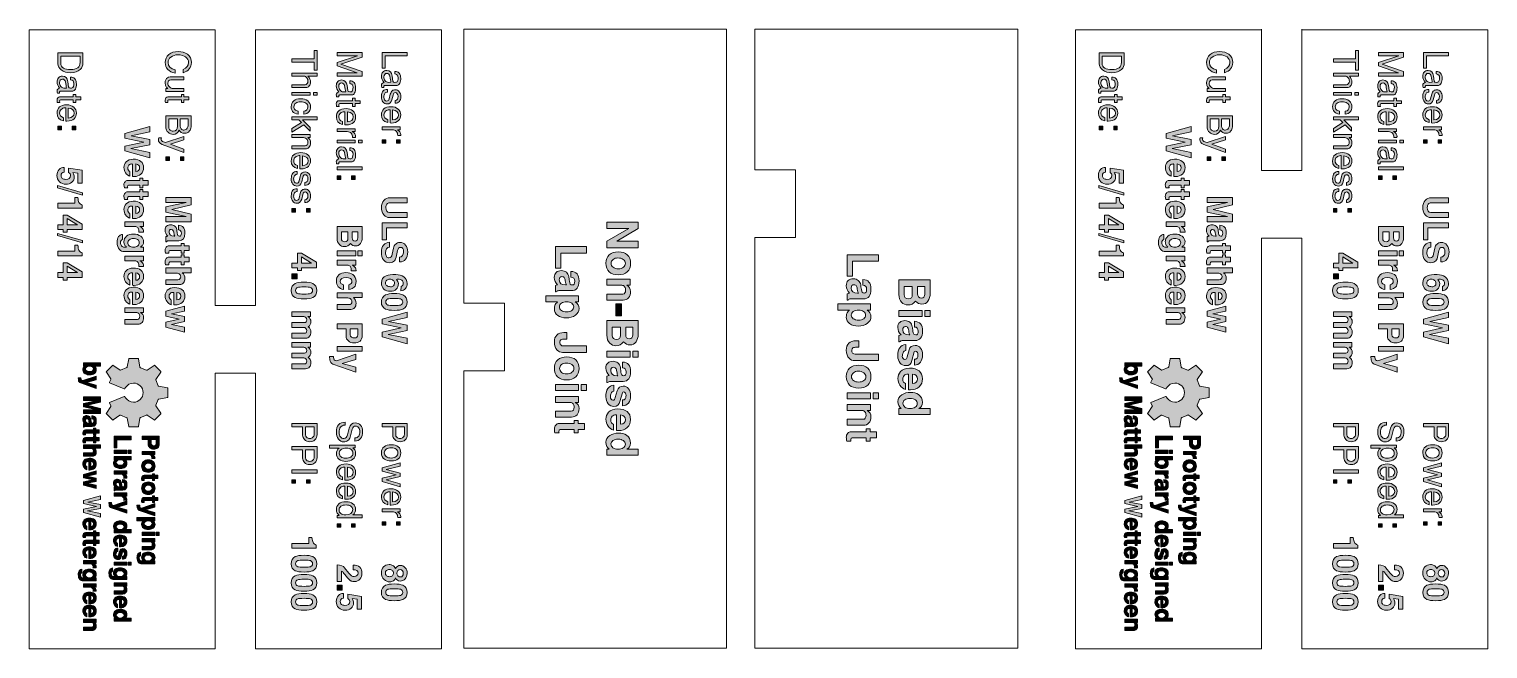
# Model space of a CAD drawing. Header units: inches. Extents: x 0.59 to 7.67, y -3.15 to -0.14.
import ezdxf

# ---------------------------------------------------------------- set-up
doc = ezdxf.new("R2010")
doc.units = ezdxf.units.IN
doc.header["$MEASUREMENT"] = 0
doc.layers.add('Layer 1', color=7, linetype='Continuous')

# ---------------------------------------------------------------- blocks, each defined once
blk = doc.blocks.new('block 2')
at = {"layer": 'Layer 1', "color": 240, "lineweight": 5, "true_color": 0xed1f24}
for points in [[(1.4929, -0.1475), (0.5913, -0.1475), (0.5913, -3.1475), (1.4929, -3.1475)], [(1.6897, -3.1475), (2.5913, -3.1475), (2.5913, -0.1475), (1.6897, -0.1475)]]:
    blk.add_lwpolyline(points, dxfattribs=at)
blk = doc.blocks.new('block 3')
at = {"layer": 'Layer 1', "color": 240, "lineweight": 5, "true_color": 0xed1f24}
for points in [[(4.1117, -0.1442), (5.3863, -0.1442), (5.3863, -3.1442), (4.1117, -3.1442)], [(4.1117, -0.826), (4.1117, -0.1442)], [(4.1117, -1.1542), (4.3085, -1.1542), (4.3085, -0.826), (4.1117, -0.826)], [(4.1117, -3.1442), (4.1117, -1.1542)]]:
    blk.add_lwpolyline(points, dxfattribs=at)
blk = doc.blocks.new('block 4')
at = {"layer": 'Layer 1', "color": 240, "lineweight": 5, "true_color": 0xed1f24}
for points in [[(6.5686, -0.1475), (5.667, -0.1475), (5.667, -3.1475), (6.5686, -3.1475)], [(6.7654, -3.1475), (7.667, -3.1475), (7.667, -0.1475), (6.7654, -0.1475)]]:
    blk.add_lwpolyline(points, dxfattribs=at)
blk = doc.blocks.new('block 5')
at = {"layer": 'Layer 1', "true_color": 0xed1f24}
h = blk.add_hatch(color=240, dxfattribs=at)
h.dxf.hatch_style = 2
h.paths.add_polyline_path([(3.3936, -1.2032), (3.3936, -1.1723), (3.4997, -1.1109), (3.3936, -1.1109), (3.3936, -1.0796), (3.5455, -1.0796), (3.5455, -1.1105), (3.4414, -1.1719), (3.5455, -1.1719), (3.5455, -1.2032)])
h = blk.add_hatch(color=240, dxfattribs=at)
h.dxf.hatch_style = 2
h.paths.add_polyline_path([(3.1436, -1.3018), (3.1436, -1.1979), (3.2955, -1.1979), (3.2955, -1.2291), (3.1697, -1.2291), (3.1697, -1.3018)])
h = blk.add_hatch(color=240, dxfattribs=at)
h.dxf.hatch_style = 2
edge = h.paths.add_edge_path()
edge.add_spline(control_points=[(3.4486, -1.3346), (3.4296, -1.3346), (3.4149, -1.3297), (3.4045, -1.3197), (3.3941, -1.3098), (3.3889, -1.2958), (3.3889, -1.2778), (3.3889, -1.261), (3.3943, -1.2477), (3.4051, -1.238), (3.4159, -1.2282), (3.4307, -1.2234), (3.4495, -1.2234), (3.4679, -1.2234), (3.4824, -1.2282), (3.4928, -1.238), (3.5032, -1.2477), (3.5084, -1.2614), (3.5084, -1.279), (3.5084, -1.2965), (3.5032, -1.3102), (3.4926, -1.3199), (3.482, -1.3297), (3.4674, -1.3346), (3.4486, -1.3346)], knot_values=[0, 0, 0, 0, 1, 1, 1, 2, 2, 2, 3, 3, 3, 4, 4, 4, 5, 5, 5, 6, 6, 6, 7, 7, 7, 8, 8, 8, 8], degree=3, periodic=1)
edge = h.paths.add_edge_path()
edge.add_spline(control_points=[(3.4485, -1.3055), (3.4589, -1.3055), (3.4674, -1.303), (3.4739, -1.298), (3.4804, -1.293), (3.4836, -1.2866), (3.4836, -1.279), (3.4836, -1.2714), (3.4802, -1.2651), (3.4733, -1.2602), (3.4663, -1.2552), (3.4575, -1.2528), (3.4467, -1.2528), (3.4377, -1.2528), (3.43, -1.2554), (3.4236, -1.2606), (3.4172, -1.2658), (3.4141, -1.2721), (3.4141, -1.2794), (3.4141, -1.2871), (3.4173, -1.2933), (3.4237, -1.2982), (3.4302, -1.303), (3.4384, -1.3055), (3.4485, -1.3055)], knot_values=[0, 0, 0, 0, 1, 1, 1, 2, 2, 2, 3, 3, 3, 4, 4, 4, 5, 5, 5, 6, 6, 6, 7, 7, 7, 8, 8, 8, 8], degree=3, periodic=1)
h = blk.add_hatch(color=240, dxfattribs=at)
h.dxf.hatch_style = 2
edge = h.paths.add_edge_path()
edge.add_spline(control_points=[(3.1436, -1.4179), (3.1436, -1.4179), (3.1436, -1.3868), (3.1436, -1.3868), (3.1459, -1.3854), (3.1495, -1.3844), (3.1547, -1.3837), (3.144, -1.373), (3.1387, -1.361), (3.1387, -1.3476), (3.1387, -1.3368), (3.1417, -1.3286), (3.1477, -1.3229), (3.1538, -1.3172), (3.1623, -1.3143), (3.1734, -1.3143), (3.1826, -1.3143), (3.1905, -1.317), (3.197, -1.3224), (3.2035, -1.3279), (3.2075, -1.3352), (3.2089, -1.3443), (3.2094, -1.3486), (3.2104, -1.3559), (3.2118, -1.3662), (3.2127, -1.3723), (3.2142, -1.3767), (3.2163, -1.3794), (3.2183, -1.3821), (3.2215, -1.3836), (3.2259, -1.3839), (3.2336, -1.3843), (3.2374, -1.3783), (3.2374, -1.3658), (3.2374, -1.3527), (3.2313, -1.346), (3.2191, -1.3456), (3.2191, -1.3456), (3.2191, -1.3179), (3.2191, -1.3179), (3.2324, -1.3184), (3.2423, -1.3224), (3.2488, -1.3298), (3.2552, -1.3373), (3.2584, -1.3489), (3.2584, -1.3647), (3.2584, -1.3958), (3.2464, -1.4114), (3.2224, -1.4114), (3.2224, -1.4114), (3.1601, -1.4114), (3.1601, -1.4114), (3.1552, -1.4114), (3.151, -1.4136), (3.1474, -1.4179), (3.1474, -1.4179), (3.1436, -1.4179), (3.1436, -1.4179)], knot_values=[0, 0, 0, 0, 1, 1, 1, 2, 2, 2, 3, 3, 3, 4, 4, 4, 5, 5, 5, 6, 6, 6, 7, 7, 7, 8, 8, 8, 9, 9, 9, 10, 10, 10, 11, 11, 11, 12, 12, 12, 13, 13, 13, 14, 14, 14, 15, 15, 15, 16, 16, 16, 17, 17, 17, 18, 18, 18, 19, 19, 19, 19], degree=3, periodic=1)
edge = h.paths.add_edge_path()
edge.add_spline(control_points=[(3.1928, -1.3839), (3.1928, -1.3839), (3.1972, -1.3839), (3.1972, -1.3839), (3.1948, -1.3797), (3.1934, -1.3755), (3.1928, -1.3711), (3.1916, -1.3609), (3.19, -1.3541), (3.1882, -1.3506), (3.1859, -1.3457), (3.1817, -1.3433), (3.1757, -1.3433), (3.1671, -1.3433), (3.1628, -1.3487), (3.1628, -1.3594), (3.1628, -1.3757), (3.1728, -1.3839), (3.1928, -1.3839)], knot_values=[0, 0, 0, 0, 1, 1, 1, 2, 2, 2, 3, 3, 3, 4, 4, 4, 5, 5, 5, 6, 6, 6, 6], degree=3, periodic=1)
h = blk.add_hatch(color=240, dxfattribs=at)
h.dxf.hatch_style = 2
edge = h.paths.add_edge_path()
edge.add_spline(control_points=[(3.3936, -1.4571), (3.3936, -1.4571), (3.3936, -1.428), (3.3936, -1.428), (3.3936, -1.428), (3.4712, -1.428), (3.4712, -1.428), (3.4753, -1.428), (3.4786, -1.4262), (3.481, -1.4228), (3.4835, -1.4193), (3.4847, -1.4146), (3.4847, -1.4086), (3.4847, -1.4021), (3.483, -1.3966), (3.4795, -1.3922), (3.476, -1.3879), (3.4716, -1.3857), (3.4664, -1.3857), (3.4664, -1.3857), (3.3936, -1.3857), (3.3936, -1.3857), (3.3936, -1.3857), (3.3936, -1.3565), (3.3936, -1.3565), (3.3936, -1.3565), (3.5066, -1.3565), (3.5066, -1.3565), (3.5066, -1.3565), (3.5066, -1.3857), (3.5066, -1.3857), (3.5066, -1.3857), (3.4897, -1.3857), (3.4897, -1.3857), (3.5022, -1.3922), (3.5084, -1.4021), (3.5084, -1.4153), (3.5084, -1.4279), (3.5052, -1.438), (3.4987, -1.4457), (3.4921, -1.4533), (3.4835, -1.4571), (3.4728, -1.4571), (3.4728, -1.4571), (3.3936, -1.4571), (3.3936, -1.4571)], knot_values=[0, 0, 0, 0, 1, 1, 1, 2, 2, 2, 3, 3, 3, 4, 4, 4, 5, 5, 5, 6, 6, 6, 7, 7, 7, 8, 8, 8, 9, 9, 9, 10, 10, 10, 11, 11, 11, 12, 12, 12, 13, 13, 13, 14, 14, 14, 15, 15, 15, 15], degree=3, periodic=1)
h = blk.add_hatch(color=240, dxfattribs=at)
h.dxf.hatch_style = 2
edge = h.paths.add_edge_path()
edge.add_spline(control_points=[(3.1964, -1.5439), (3.1797, -1.5439), (3.1659, -1.5398), (3.1551, -1.5316), (3.1443, -1.5234), (3.1389, -1.5127), (3.1389, -1.4995), (3.1389, -1.492), (3.1398, -1.4863), (3.1416, -1.4822), (3.1436, -1.4775), (3.1481, -1.472), (3.1549, -1.4656), (3.1549, -1.4656), (3.0978, -1.4656), (3.0978, -1.4656), (3.0978, -1.4656), (3.0978, -1.4364), (3.0978, -1.4364), (3.0978, -1.4364), (3.2566, -1.4364), (3.2566, -1.4364), (3.2566, -1.4364), (3.2566, -1.4656), (3.2566, -1.4656), (3.2566, -1.4656), (3.2395, -1.4656), (3.2395, -1.4656), (3.2521, -1.474), (3.2584, -1.4847), (3.2584, -1.4976), (3.2584, -1.5108), (3.2525, -1.5219), (3.2407, -1.5307), (3.2289, -1.5395), (3.2141, -1.5439), (3.1964, -1.5439)], knot_values=[0, 0, 0, 0, 1, 1, 1, 2, 2, 2, 3, 3, 3, 4, 4, 4, 5, 5, 5, 6, 6, 6, 7, 7, 7, 8, 8, 8, 9, 9, 9, 10, 10, 10, 11, 11, 11, 12, 12, 12, 12], degree=3, periodic=1)
edge = h.paths.add_edge_path()
edge.add_spline(control_points=[(3.1989, -1.5145), (3.209, -1.5145), (3.2172, -1.5122), (3.2233, -1.5076), (3.2295, -1.5031), (3.2326, -1.497), (3.2326, -1.4895), (3.2326, -1.4829), (3.2294, -1.4772), (3.2229, -1.4725), (3.2165, -1.4679), (3.2084, -1.4656), (3.1986, -1.4656), (3.188, -1.4656), (3.1793, -1.4678), (3.1728, -1.4723), (3.1663, -1.4768), (3.163, -1.4828), (3.163, -1.4902), (3.163, -1.4974), (3.1663, -1.5032), (3.1728, -1.5078), (3.1793, -1.5123), (3.188, -1.5145), (3.1989, -1.5145)], knot_values=[0, 0, 0, 0, 1, 1, 1, 2, 2, 2, 3, 3, 3, 4, 4, 4, 5, 5, 5, 6, 6, 6, 7, 7, 7, 8, 8, 8, 8], degree=3, periodic=1)
h = blk.add_hatch(color=240, dxfattribs=at)
h.dxf.hatch_style = 2
h.paths.add_polyline_path([(3.437, -1.5328), (3.437, -1.4761), (3.4653, -1.4761), (3.4653, -1.5328)])
h = blk.add_hatch(color=240, dxfattribs=at)
h.dxf.hatch_style = 2
edge = h.paths.add_edge_path()
edge.add_spline(control_points=[(3.1786, -1.711), (3.1685, -1.711), (3.1598, -1.7072), (3.1524, -1.6997), (3.1434, -1.6906), (3.1389, -1.6775), (3.1389, -1.6606), (3.1389, -1.6457), (3.143, -1.6343), (3.1512, -1.6265), (3.1593, -1.6187), (3.1706, -1.6147), (3.1849, -1.6147), (3.1849, -1.6147), (3.1997, -1.6147), (3.1997, -1.6147), (3.1997, -1.6147), (3.1997, -1.646), (3.1997, -1.646), (3.1997, -1.646), (3.1899, -1.646), (3.1899, -1.646), (3.1807, -1.646), (3.1743, -1.6471), (3.1706, -1.6492), (3.1669, -1.6514), (3.1651, -1.6553), (3.1651, -1.661), (3.1651, -1.6668), (3.1666, -1.6714), (3.1697, -1.6747), (3.1727, -1.6781), (3.177, -1.6797), (3.1824, -1.6797), (3.1824, -1.6797), (3.2955, -1.6797), (3.2955, -1.6797), (3.2955, -1.6797), (3.2955, -1.711), (3.2955, -1.711), (3.2955, -1.711), (3.1786, -1.711), (3.1786, -1.711)], knot_values=[0, 0, 0, 0, 1, 1, 1, 2, 2, 2, 3, 3, 3, 4, 4, 4, 5, 5, 5, 6, 6, 6, 7, 7, 7, 8, 8, 8, 9, 9, 9, 10, 10, 10, 11, 11, 11, 12, 12, 12, 13, 13, 13, 14, 14, 14, 14], degree=3, periodic=1)
h = blk.add_hatch(color=240, dxfattribs=at)
h.dxf.hatch_style = 2
edge = h.paths.add_edge_path()
edge.add_spline(control_points=[(3.4376, -1.6784), (3.4255, -1.6784), (3.4155, -1.6743), (3.4074, -1.6661), (3.3982, -1.6568), (3.3936, -1.6438), (3.3936, -1.6271), (3.3936, -1.6271), (3.3936, -1.5569), (3.3936, -1.5569), (3.3936, -1.5569), (3.5455, -1.5569), (3.5455, -1.5569), (3.5455, -1.5569), (3.5455, -1.6228), (3.5455, -1.6228), (3.5455, -1.6373), (3.542, -1.6496), (3.5349, -1.6595), (3.5278, -1.6695), (3.5182, -1.6744), (3.5059, -1.6744), (3.4943, -1.6744), (3.4839, -1.6696), (3.4747, -1.66), (3.465, -1.6723), (3.4526, -1.6784), (3.4376, -1.6784)], knot_values=[0, 0, 0, 0, 1, 1, 1, 2, 2, 2, 3, 3, 3, 4, 4, 4, 5, 5, 5, 6, 6, 6, 7, 7, 7, 8, 8, 8, 9, 9, 9, 9], degree=3, periodic=1)
edge = h.paths.add_edge_path()
edge.add_spline(control_points=[(3.4411, -1.6486), (3.4531, -1.6486), (3.4591, -1.6418), (3.4591, -1.6282), (3.4591, -1.6282), (3.4591, -1.5882), (3.4591, -1.5882), (3.4591, -1.5882), (3.4197, -1.5882), (3.4197, -1.5882), (3.4197, -1.5882), (3.4197, -1.6282), (3.4197, -1.6282), (3.4197, -1.6418), (3.4268, -1.6486), (3.4411, -1.6486)], knot_values=[0, 0, 0, 0, 1, 1, 1, 2, 2, 2, 3, 3, 3, 4, 4, 4, 5, 5, 5, 5], degree=3, periodic=1)
edge = h.paths.add_edge_path()
edge.add_spline(control_points=[(3.5026, -1.6446), (3.5137, -1.6446), (3.5193, -1.6382), (3.5193, -1.6253), (3.5193, -1.6253), (3.5193, -1.5882), (3.5193, -1.5882), (3.5193, -1.5882), (3.4849, -1.5882), (3.4849, -1.5882), (3.4849, -1.5882), (3.4849, -1.6244), (3.4849, -1.6244), (3.4849, -1.6379), (3.4908, -1.6446), (3.5026, -1.6446)], knot_values=[0, 0, 0, 0, 1, 1, 1, 2, 2, 2, 3, 3, 3, 4, 4, 4, 5, 5, 5, 5], degree=3, periodic=1)
h = blk.add_hatch(color=240, dxfattribs=at)
h.dxf.hatch_style = 2
edge = h.paths.add_edge_path()
edge.add_spline(control_points=[(3.1986, -1.8441), (3.1796, -1.8441), (3.1649, -1.8391), (3.1545, -1.8292), (3.1441, -1.8193), (3.1389, -1.8053), (3.1389, -1.7872), (3.1389, -1.7704), (3.1443, -1.7572), (3.1551, -1.7474), (3.1659, -1.7377), (3.1807, -1.7329), (3.1995, -1.7329), (3.2179, -1.7329), (3.2324, -1.7377), (3.2428, -1.7474), (3.2532, -1.7572), (3.2584, -1.7708), (3.2584, -1.7885), (3.2584, -1.806), (3.2532, -1.8196), (3.2426, -1.8294), (3.232, -1.8392), (3.2174, -1.8441), (3.1986, -1.8441)], knot_values=[0, 0, 0, 0, 1, 1, 1, 2, 2, 2, 3, 3, 3, 4, 4, 4, 5, 5, 5, 6, 6, 6, 7, 7, 7, 8, 8, 8, 8], degree=3, periodic=1)
edge = h.paths.add_edge_path()
edge.add_spline(control_points=[(3.1985, -1.8149), (3.2089, -1.8149), (3.2174, -1.8124), (3.2239, -1.8074), (3.2304, -1.8024), (3.2336, -1.7961), (3.2336, -1.7885), (3.2336, -1.7808), (3.2302, -1.7746), (3.2233, -1.7696), (3.2163, -1.7647), (3.2075, -1.7622), (3.1967, -1.7622), (3.1877, -1.7622), (3.18, -1.7648), (3.1736, -1.77), (3.1672, -1.7752), (3.1641, -1.7815), (3.1641, -1.7889), (3.1641, -1.7965), (3.1673, -1.8028), (3.1737, -1.8076), (3.1802, -1.8125), (3.1884, -1.8149), (3.1985, -1.8149)], knot_values=[0, 0, 0, 0, 1, 1, 1, 2, 2, 2, 3, 3, 3, 4, 4, 4, 5, 5, 5, 6, 6, 6, 7, 7, 7, 8, 8, 8, 8], degree=3, periodic=1)
h = blk.add_hatch(color=240, dxfattribs=at)
h.dxf.hatch_style = 2
edge = h.paths.add_edge_path()
edge.add_spline(control_points=[(3.3936, -1.8575), (3.3936, -1.8575), (3.3936, -1.8265), (3.3936, -1.8265), (3.3959, -1.8251), (3.3995, -1.8241), (3.4047, -1.8234), (3.394, -1.8127), (3.3887, -1.8007), (3.3887, -1.7873), (3.3887, -1.7765), (3.3917, -1.7682), (3.3977, -1.7625), (3.4038, -1.7568), (3.4123, -1.754), (3.4234, -1.754), (3.4326, -1.754), (3.4405, -1.7567), (3.447, -1.7621), (3.4535, -1.7675), (3.4575, -1.7748), (3.4589, -1.784), (3.4594, -1.7883), (3.4604, -1.7956), (3.4618, -1.8059), (3.4627, -1.812), (3.4642, -1.8164), (3.4663, -1.8191), (3.4683, -1.8218), (3.4715, -1.8233), (3.4759, -1.8236), (3.4836, -1.824), (3.4874, -1.818), (3.4874, -1.8055), (3.4874, -1.7924), (3.4813, -1.7857), (3.4691, -1.7853), (3.4691, -1.7853), (3.4691, -1.7575), (3.4691, -1.7575), (3.4824, -1.7581), (3.4923, -1.7621), (3.4988, -1.7695), (3.5052, -1.777), (3.5084, -1.7886), (3.5084, -1.8044), (3.5084, -1.8355), (3.4964, -1.8511), (3.4724, -1.8511), (3.4724, -1.8511), (3.4101, -1.8511), (3.4101, -1.8511), (3.4052, -1.8511), (3.401, -1.8532), (3.3974, -1.8575), (3.3974, -1.8575), (3.3936, -1.8575), (3.3936, -1.8575)], knot_values=[0, 0, 0, 0, 1, 1, 1, 2, 2, 2, 3, 3, 3, 4, 4, 4, 5, 5, 5, 6, 6, 6, 7, 7, 7, 8, 8, 8, 9, 9, 9, 10, 10, 10, 11, 11, 11, 12, 12, 12, 13, 13, 13, 14, 14, 14, 15, 15, 15, 16, 16, 16, 17, 17, 17, 18, 18, 18, 19, 19, 19, 19], degree=3, periodic=1)
edge = h.paths.add_edge_path()
edge.add_spline(control_points=[(3.4428, -1.8236), (3.4428, -1.8236), (3.4472, -1.8236), (3.4472, -1.8236), (3.4448, -1.8194), (3.4434, -1.8151), (3.4428, -1.8108), (3.4416, -1.8006), (3.44, -1.7938), (3.4382, -1.7903), (3.4359, -1.7854), (3.4317, -1.783), (3.4257, -1.783), (3.4171, -1.783), (3.4128, -1.7883), (3.4128, -1.7991), (3.4128, -1.8154), (3.4228, -1.8236), (3.4428, -1.8236)], knot_values=[0, 0, 0, 0, 1, 1, 1, 2, 2, 2, 3, 3, 3, 4, 4, 4, 5, 5, 5, 6, 6, 6, 6], degree=3, periodic=1)
h = blk.add_hatch(color=240, dxfattribs=at)
h.dxf.hatch_style = 2
h.paths.add_polyline_path([(3.3936, -1.7336), (3.3936, -1.7044), (3.5066, -1.7044), (3.5066, -1.7336)])
h.paths.add_polyline_path([(3.5195, -1.7336), (3.5195, -1.7044), (3.5455, -1.7044), (3.5455, -1.7336)])
h = blk.add_hatch(color=240, dxfattribs=at)
h.dxf.hatch_style = 2
h.paths.add_polyline_path([(3.1436, -1.896), (3.1436, -1.8668), (3.2566, -1.8668), (3.2566, -1.896)])
h.paths.add_polyline_path([(3.2695, -1.896), (3.2695, -1.8668), (3.2955, -1.8668), (3.2955, -1.896)])
h = blk.add_hatch(color=240, dxfattribs=at)
h.dxf.hatch_style = 2
edge = h.paths.add_edge_path()
edge.add_spline(control_points=[(3.428, -1.9725), (3.4164, -1.9725), (3.4069, -1.9682), (3.3996, -1.9596), (3.3923, -1.951), (3.3887, -1.9396), (3.3887, -1.9255), (3.3887, -1.9081), (3.3919, -1.8947), (3.3985, -1.8854), (3.4051, -1.876), (3.4146, -1.8709), (3.4268, -1.8703), (3.4268, -1.8703), (3.4268, -1.899), (3.4268, -1.899), (3.4211, -1.9001), (3.4168, -1.9038), (3.4141, -1.91), (3.4117, -1.9149), (3.4105, -1.9207), (3.4105, -1.9273), (3.4105, -1.9316), (3.4117, -1.9352), (3.4141, -1.9381), (3.4165, -1.9409), (3.4193, -1.9423), (3.4227, -1.9423), (3.4261, -1.9423), (3.4285, -1.9414), (3.43, -1.9394), (3.4312, -1.9379), (3.4325, -1.9345), (3.434, -1.9293), (3.434, -1.9293), (3.4435, -1.8963), (3.4435, -1.8963), (3.4478, -1.8817), (3.4576, -1.8744), (3.4729, -1.8744), (3.4835, -1.8744), (3.4921, -1.8786), (3.4987, -1.8869), (3.5052, -1.8953), (3.5084, -1.9068), (3.5084, -1.9215), (3.5084, -1.9358), (3.505, -1.9474), (3.498, -1.9562), (3.4911, -1.965), (3.4818, -1.9695), (3.4701, -1.9696), (3.4701, -1.9696), (3.4701, -1.9415), (3.4701, -1.9415), (3.475, -1.9419), (3.4789, -1.9402), (3.4819, -1.9364), (3.4849, -1.9326), (3.4864, -1.9268), (3.4864, -1.9192), (3.4864, -1.915), (3.4854, -1.9114), (3.4834, -1.9082), (3.4814, -1.9044), (3.4787, -1.9025), (3.4753, -1.9025), (3.4716, -1.9025), (3.4693, -1.9038), (3.4686, -1.9063), (3.4686, -1.9063), (3.4572, -1.948), (3.4572, -1.948), (3.4527, -1.9643), (3.443, -1.9725), (3.428, -1.9725)], knot_values=[0, 0, 0, 0, 1, 1, 1, 2, 2, 2, 3, 3, 3, 4, 4, 4, 5, 5, 5, 6, 6, 6, 7, 7, 7, 8, 8, 8, 9, 9, 9, 10, 10, 10, 11, 11, 11, 12, 12, 12, 13, 13, 13, 14, 14, 14, 15, 15, 15, 16, 16, 16, 17, 17, 17, 18, 18, 18, 19, 19, 19, 20, 20, 20, 21, 21, 21, 22, 22, 22, 23, 23, 23, 24, 24, 24, 25, 25, 25, 25], degree=3, periodic=1)
h = blk.add_hatch(color=240, dxfattribs=at)
h.dxf.hatch_style = 2
edge = h.paths.add_edge_path()
edge.add_spline(control_points=[(3.1436, -2.0245), (3.1436, -2.0245), (3.1436, -1.9954), (3.1436, -1.9954), (3.1436, -1.9954), (3.2212, -1.9954), (3.2212, -1.9954), (3.2253, -1.9954), (3.2286, -1.9936), (3.231, -1.9901), (3.2335, -1.9867), (3.2347, -1.9819), (3.2347, -1.976), (3.2347, -1.9694), (3.233, -1.964), (3.2295, -1.9596), (3.226, -1.9552), (3.2216, -1.9531), (3.2164, -1.9531), (3.2164, -1.9531), (3.1436, -1.9531), (3.1436, -1.9531), (3.1436, -1.9531), (3.1436, -1.9239), (3.1436, -1.9239), (3.1436, -1.9239), (3.2566, -1.9239), (3.2566, -1.9239), (3.2566, -1.9239), (3.2566, -1.9531), (3.2566, -1.9531), (3.2566, -1.9531), (3.2397, -1.9531), (3.2397, -1.9531), (3.2522, -1.9596), (3.2584, -1.9694), (3.2584, -1.9826), (3.2584, -1.9953), (3.2552, -2.0054), (3.2487, -2.0131), (3.2421, -2.0207), (3.2335, -2.0245), (3.2228, -2.0245), (3.2228, -2.0245), (3.1436, -2.0245), (3.1436, -2.0245)], knot_values=[0, 0, 0, 0, 1, 1, 1, 2, 2, 2, 3, 3, 3, 4, 4, 4, 5, 5, 5, 6, 6, 6, 7, 7, 7, 8, 8, 8, 9, 9, 9, 10, 10, 10, 11, 11, 11, 12, 12, 12, 13, 13, 13, 14, 14, 14, 15, 15, 15, 15], degree=3, periodic=1)
h = blk.add_hatch(color=240, dxfattribs=at)
h.dxf.hatch_style = 2
edge = h.paths.add_edge_path()
edge.add_spline(control_points=[(3.1414, -2.1008), (3.1397, -2.094), (3.1389, -2.0878), (3.1389, -2.0822), (3.1389, -2.0749), (3.1411, -2.0685), (3.1456, -2.0633), (3.1501, -2.058), (3.1555, -2.0554), (3.1618, -2.0554), (3.1618, -2.0554), (3.2349, -2.0554), (3.2349, -2.0554), (3.2349, -2.0554), (3.2349, -2.041), (3.2349, -2.041), (3.2349, -2.041), (3.2543, -2.041), (3.2543, -2.041), (3.2543, -2.041), (3.2543, -2.0554), (3.2543, -2.0554), (3.2543, -2.0554), (3.2849, -2.0554), (3.2849, -2.0554), (3.2849, -2.0554), (3.2849, -2.0845), (3.2849, -2.0845), (3.2849, -2.0845), (3.2543, -2.0845), (3.2543, -2.0845), (3.2543, -2.0845), (3.2543, -2.1008), (3.2543, -2.1008), (3.2543, -2.1008), (3.2349, -2.1008), (3.2349, -2.1008), (3.2349, -2.1008), (3.2349, -2.0845), (3.2349, -2.0845), (3.2349, -2.0845), (3.1676, -2.0845), (3.1676, -2.0845), (3.1633, -2.0845), (3.1611, -2.0878), (3.1611, -2.0943), (3.1613, -2.0958), (3.1614, -2.098), (3.1616, -2.1008), (3.1616, -2.1008), (3.1414, -2.1008), (3.1414, -2.1008)], knot_values=[0, 0, 0, 0, 1, 1, 1, 2, 2, 2, 3, 3, 3, 4, 4, 4, 5, 5, 5, 6, 6, 6, 7, 7, 7, 8, 8, 8, 9, 9, 9, 10, 10, 10, 11, 11, 11, 12, 12, 12, 13, 13, 13, 14, 14, 14, 15, 15, 15, 16, 16, 16, 17, 17, 17, 17], degree=3, periodic=1)
h = blk.add_hatch(color=240, dxfattribs=at)
h.dxf.hatch_style = 2
edge = h.paths.add_edge_path()
edge.add_spline(control_points=[(3.4499, -2.0896), (3.4466, -2.0896), (3.4436, -2.0894), (3.4409, -2.089), (3.4409, -2.089), (3.4409, -2.0142), (3.4409, -2.0142), (3.4401, -2.0139), (3.4388, -2.0138), (3.437, -2.0138), (3.4296, -2.0138), (3.4237, -2.0161), (3.4192, -2.0206), (3.4147, -2.0251), (3.4124, -2.0311), (3.4124, -2.0384), (3.4124, -2.0432), (3.4138, -2.0476), (3.4166, -2.0518), (3.4192, -2.0555), (3.4222, -2.0578), (3.4255, -2.0588), (3.4255, -2.0588), (3.4255, -2.0884), (3.4255, -2.0884), (3.4146, -2.0845), (3.4057, -2.0776), (3.3991, -2.0679), (3.3924, -2.0581), (3.3891, -2.0471), (3.3891, -2.035), (3.3891, -2.0216), (3.3933, -2.0102), (3.4018, -2.0011), (3.4119, -1.9901), (3.4264, -1.9846), (3.4453, -1.9846), (3.4656, -1.9846), (3.4812, -1.989), (3.4921, -1.9979), (3.503, -2.0067), (3.5084, -2.0193), (3.5084, -2.0359), (3.5084, -2.052), (3.5031, -2.065), (3.4923, -2.0748), (3.4815, -2.0847), (3.4674, -2.0896), (3.4499, -2.0896)], knot_values=[0, 0, 0, 0, 1, 1, 1, 2, 2, 2, 3, 3, 3, 4, 4, 4, 5, 5, 5, 6, 6, 6, 7, 7, 7, 8, 8, 8, 9, 9, 9, 10, 10, 10, 11, 11, 11, 12, 12, 12, 13, 13, 13, 14, 14, 14, 15, 15, 15, 16, 16, 16, 16], degree=3, periodic=1)
edge = h.paths.add_edge_path()
edge.add_spline(control_points=[(3.4605, -2.0588), (3.4762, -2.0579), (3.4841, -2.0507), (3.4841, -2.0369), (3.4841, -2.023), (3.4762, -2.0153), (3.4605, -2.0138), (3.4605, -2.0138), (3.4605, -2.0588), (3.4605, -2.0588)], knot_values=[0, 0, 0, 0, 1, 1, 1, 2, 2, 2, 3, 3, 3, 3], degree=3, periodic=1)
h = blk.add_hatch(color=240, dxfattribs=at)
h.dxf.hatch_style = 2
edge = h.paths.add_edge_path()
edge.add_spline(control_points=[(3.393, -2.2094), (3.393, -2.2094), (3.393, -2.1803), (3.393, -2.1803), (3.393, -2.1803), (3.4053, -2.1803), (3.4053, -2.1803), (3.3943, -2.173), (3.3889, -2.1615), (3.3889, -2.1457), (3.3889, -2.1329), (3.3955, -2.1222), (3.4087, -2.1136), (3.4207, -2.1058), (3.4343, -2.1019), (3.4495, -2.1019), (3.4656, -2.1019), (3.4789, -2.1055), (3.4895, -2.1125), (3.5021, -2.1212), (3.5084, -2.1338), (3.5084, -2.1505), (3.5084, -2.1642), (3.5026, -2.1741), (3.4909, -2.1803), (3.4909, -2.1803), (3.5455, -2.1803), (3.5455, -2.1803), (3.5455, -2.1803), (3.5455, -2.2094), (3.5455, -2.2094), (3.5455, -2.2094), (3.393, -2.2094), (3.393, -2.2094)], knot_values=[0, 0, 0, 0, 1, 1, 1, 2, 2, 2, 3, 3, 3, 4, 4, 4, 5, 5, 5, 6, 6, 6, 7, 7, 7, 8, 8, 8, 9, 9, 9, 10, 10, 10, 11, 11, 11, 11], degree=3, periodic=1)
edge = h.paths.add_edge_path()
edge.add_spline(control_points=[(3.4477, -2.1803), (3.4581, -2.1803), (3.4666, -2.178), (3.4733, -2.1734), (3.4799, -2.1688), (3.4832, -2.1631), (3.4832, -2.1562), (3.4832, -2.1487), (3.48, -2.1428), (3.4737, -2.1383), (3.4673, -2.1339), (3.4588, -2.1317), (3.4481, -2.1317), (3.4373, -2.1317), (3.4288, -2.134), (3.4226, -2.1386), (3.4166, -2.1427), (3.4136, -2.148), (3.4136, -2.1545), (3.4136, -2.1621), (3.4168, -2.1683), (3.4231, -2.1731), (3.4294, -2.1779), (3.4376, -2.1803), (3.4477, -2.1803)], knot_values=[0, 0, 0, 0, 1, 1, 1, 2, 2, 2, 3, 3, 3, 4, 4, 4, 5, 5, 5, 6, 6, 6, 7, 7, 7, 8, 8, 8, 8], degree=3, periodic=1)
at = {"layer": 'Layer 1', "lineweight": 0}
for points in [[(3.3936, -1.2032), (3.3936, -1.1723), (3.4997, -1.1109), (3.3936, -1.1109), (3.3936, -1.0796), (3.5455, -1.0796), (3.5455, -1.1105), (3.4414, -1.1719), (3.5455, -1.1719), (3.5455, -1.2032), (3.3936, -1.2032)], [(3.1436, -1.3018), (3.1436, -1.1979), (3.2955, -1.1979), (3.2955, -1.2291), (3.1697, -1.2291), (3.1697, -1.3018), (3.1436, -1.3018)], [(3.437, -1.5328), (3.437, -1.4761), (3.4653, -1.4761), (3.4653, -1.5328), (3.437, -1.5328)], [(3.3936, -1.7336), (3.3936, -1.7044), (3.5066, -1.7044), (3.5066, -1.7336), (3.3936, -1.7336)], [(3.5195, -1.7336), (3.5195, -1.7044), (3.5455, -1.7044), (3.5455, -1.7336), (3.5195, -1.7336)], [(3.1436, -1.896), (3.1436, -1.8668), (3.2566, -1.8668), (3.2566, -1.896), (3.1436, -1.896)], [(3.2695, -1.896), (3.2695, -1.8668), (3.2955, -1.8668), (3.2955, -1.896), (3.2695, -1.896)]]:
    blk.add_lwpolyline(points, dxfattribs=at)
for points, knots in [([(3.4486, -1.3346), (3.4296, -1.3346), (3.4149, -1.3297), (3.4045, -1.3197), (3.3941, -1.3098), (3.3889, -1.2958), (3.3889, -1.2778), (3.3889, -1.261), (3.3943, -1.2477), (3.4051, -1.238), (3.4159, -1.2282), (3.4307, -1.2234), (3.4495, -1.2234), (3.4679, -1.2234), (3.4824, -1.2282), (3.4928, -1.238), (3.5032, -1.2477), (3.5084, -1.2614), (3.5084, -1.279), (3.5084, -1.2965), (3.5032, -1.3102), (3.4926, -1.3199), (3.482, -1.3297), (3.4674, -1.3346), (3.4486, -1.3346)], [0, 0, 0, 0, 1, 1, 1, 2, 2, 2, 3, 3, 3, 4, 4, 4, 5, 5, 5, 6, 6, 6, 7, 7, 7, 8, 8, 8, 8]), ([(3.4485, -1.3055), (3.4589, -1.3055), (3.4674, -1.303), (3.4739, -1.298), (3.4804, -1.293), (3.4836, -1.2866), (3.4836, -1.279), (3.4836, -1.2714), (3.4802, -1.2651), (3.4733, -1.2602), (3.4663, -1.2552), (3.4575, -1.2528), (3.4467, -1.2528), (3.4377, -1.2528), (3.43, -1.2554), (3.4236, -1.2606), (3.4172, -1.2658), (3.4141, -1.2721), (3.4141, -1.2794), (3.4141, -1.2871), (3.4173, -1.2933), (3.4237, -1.2982), (3.4302, -1.303), (3.4384, -1.3055), (3.4485, -1.3055)], [0, 0, 0, 0, 1, 1, 1, 2, 2, 2, 3, 3, 3, 4, 4, 4, 5, 5, 5, 6, 6, 6, 7, 7, 7, 8, 8, 8, 8]), ([(3.1436, -1.4179), (3.1436, -1.4179), (3.1436, -1.3868), (3.1436, -1.3868), (3.1459, -1.3854), (3.1495, -1.3844), (3.1547, -1.3837), (3.144, -1.373), (3.1387, -1.361), (3.1387, -1.3476), (3.1387, -1.3368), (3.1417, -1.3286), (3.1477, -1.3229), (3.1538, -1.3172), (3.1623, -1.3143), (3.1734, -1.3143), (3.1826, -1.3143), (3.1905, -1.317), (3.197, -1.3224), (3.2035, -1.3279), (3.2075, -1.3352), (3.2089, -1.3443), (3.2094, -1.3486), (3.2104, -1.3559), (3.2118, -1.3662), (3.2127, -1.3723), (3.2142, -1.3767), (3.2163, -1.3794), (3.2183, -1.3821), (3.2215, -1.3836), (3.2259, -1.3839), (3.2336, -1.3843), (3.2374, -1.3783), (3.2374, -1.3658), (3.2374, -1.3527), (3.2313, -1.346), (3.2191, -1.3456), (3.2191, -1.3456), (3.2191, -1.3179), (3.2191, -1.3179), (3.2324, -1.3184), (3.2423, -1.3224), (3.2488, -1.3298), (3.2552, -1.3373), (3.2584, -1.3489), (3.2584, -1.3647), (3.2584, -1.3958), (3.2464, -1.4114), (3.2224, -1.4114), (3.2224, -1.4114), (3.1601, -1.4114), (3.1601, -1.4114), (3.1552, -1.4114), (3.151, -1.4136), (3.1474, -1.4179), (3.1474, -1.4179), (3.1436, -1.4179), (3.1436, -1.4179)], [0, 0, 0, 0, 1, 1, 1, 2, 2, 2, 3, 3, 3, 4, 4, 4, 5, 5, 5, 6, 6, 6, 7, 7, 7, 8, 8, 8, 9, 9, 9, 10, 10, 10, 11, 11, 11, 12, 12, 12, 13, 13, 13, 14, 14, 14, 15, 15, 15, 16, 16, 16, 17, 17, 17, 18, 18, 18, 19, 19, 19, 19]), ([(3.1928, -1.3839), (3.1928, -1.3839), (3.1972, -1.3839), (3.1972, -1.3839), (3.1948, -1.3797), (3.1934, -1.3755), (3.1928, -1.3711), (3.1916, -1.3609), (3.19, -1.3541), (3.1882, -1.3506), (3.1859, -1.3457), (3.1817, -1.3433), (3.1757, -1.3433), (3.1671, -1.3433), (3.1628, -1.3487), (3.1628, -1.3594), (3.1628, -1.3757), (3.1728, -1.3839), (3.1928, -1.3839)], [0, 0, 0, 0, 1, 1, 1, 2, 2, 2, 3, 3, 3, 4, 4, 4, 5, 5, 5, 6, 6, 6, 6]), ([(3.3936, -1.4571), (3.3936, -1.4571), (3.3936, -1.428), (3.3936, -1.428), (3.3936, -1.428), (3.4712, -1.428), (3.4712, -1.428), (3.4753, -1.428), (3.4786, -1.4262), (3.481, -1.4228), (3.4835, -1.4193), (3.4847, -1.4146), (3.4847, -1.4086), (3.4847, -1.4021), (3.483, -1.3966), (3.4795, -1.3922), (3.476, -1.3879), (3.4716, -1.3857), (3.4664, -1.3857), (3.4664, -1.3857), (3.3936, -1.3857), (3.3936, -1.3857), (3.3936, -1.3857), (3.3936, -1.3565), (3.3936, -1.3565), (3.3936, -1.3565), (3.5066, -1.3565), (3.5066, -1.3565), (3.5066, -1.3565), (3.5066, -1.3857), (3.5066, -1.3857), (3.5066, -1.3857), (3.4897, -1.3857), (3.4897, -1.3857), (3.5022, -1.3922), (3.5084, -1.4021), (3.5084, -1.4153), (3.5084, -1.4279), (3.5052, -1.438), (3.4987, -1.4457), (3.4921, -1.4533), (3.4835, -1.4571), (3.4728, -1.4571), (3.4728, -1.4571), (3.3936, -1.4571), (3.3936, -1.4571)], [0, 0, 0, 0, 1, 1, 1, 2, 2, 2, 3, 3, 3, 4, 4, 4, 5, 5, 5, 6, 6, 6, 7, 7, 7, 8, 8, 8, 9, 9, 9, 10, 10, 10, 11, 11, 11, 12, 12, 12, 13, 13, 13, 14, 14, 14, 15, 15, 15, 15]), ([(3.1964, -1.5439), (3.1797, -1.5439), (3.1659, -1.5398), (3.1551, -1.5316), (3.1443, -1.5234), (3.1389, -1.5127), (3.1389, -1.4995), (3.1389, -1.492), (3.1398, -1.4863), (3.1416, -1.4822), (3.1436, -1.4775), (3.1481, -1.472), (3.1549, -1.4656), (3.1549, -1.4656), (3.0978, -1.4656), (3.0978, -1.4656), (3.0978, -1.4656), (3.0978, -1.4364), (3.0978, -1.4364), (3.0978, -1.4364), (3.2566, -1.4364), (3.2566, -1.4364), (3.2566, -1.4364), (3.2566, -1.4656), (3.2566, -1.4656), (3.2566, -1.4656), (3.2395, -1.4656), (3.2395, -1.4656), (3.2521, -1.474), (3.2584, -1.4847), (3.2584, -1.4976), (3.2584, -1.5108), (3.2525, -1.5219), (3.2407, -1.5307), (3.2289, -1.5395), (3.2141, -1.5439), (3.1964, -1.5439)], [0, 0, 0, 0, 1, 1, 1, 2, 2, 2, 3, 3, 3, 4, 4, 4, 5, 5, 5, 6, 6, 6, 7, 7, 7, 8, 8, 8, 9, 9, 9, 10, 10, 10, 11, 11, 11, 12, 12, 12, 12]), ([(3.1989, -1.5145), (3.209, -1.5145), (3.2172, -1.5122), (3.2233, -1.5076), (3.2295, -1.5031), (3.2326, -1.497), (3.2326, -1.4895), (3.2326, -1.4829), (3.2294, -1.4772), (3.2229, -1.4725), (3.2165, -1.4679), (3.2084, -1.4656), (3.1986, -1.4656), (3.188, -1.4656), (3.1793, -1.4678), (3.1728, -1.4723), (3.1663, -1.4768), (3.163, -1.4828), (3.163, -1.4902), (3.163, -1.4974), (3.1663, -1.5032), (3.1728, -1.5078), (3.1793, -1.5123), (3.188, -1.5145), (3.1989, -1.5145)], [0, 0, 0, 0, 1, 1, 1, 2, 2, 2, 3, 3, 3, 4, 4, 4, 5, 5, 5, 6, 6, 6, 7, 7, 7, 8, 8, 8, 8]), ([(3.1786, -1.711), (3.1685, -1.711), (3.1598, -1.7072), (3.1524, -1.6997), (3.1434, -1.6906), (3.1389, -1.6775), (3.1389, -1.6606), (3.1389, -1.6457), (3.143, -1.6343), (3.1512, -1.6265), (3.1593, -1.6187), (3.1706, -1.6147), (3.1849, -1.6147), (3.1849, -1.6147), (3.1997, -1.6147), (3.1997, -1.6147), (3.1997, -1.6147), (3.1997, -1.646), (3.1997, -1.646), (3.1997, -1.646), (3.1899, -1.646), (3.1899, -1.646), (3.1807, -1.646), (3.1743, -1.6471), (3.1706, -1.6492), (3.1669, -1.6514), (3.1651, -1.6553), (3.1651, -1.661), (3.1651, -1.6668), (3.1666, -1.6714), (3.1697, -1.6747), (3.1727, -1.6781), (3.177, -1.6797), (3.1824, -1.6797), (3.1824, -1.6797), (3.2955, -1.6797), (3.2955, -1.6797), (3.2955, -1.6797), (3.2955, -1.711), (3.2955, -1.711), (3.2955, -1.711), (3.1786, -1.711), (3.1786, -1.711)], [0, 0, 0, 0, 1, 1, 1, 2, 2, 2, 3, 3, 3, 4, 4, 4, 5, 5, 5, 6, 6, 6, 7, 7, 7, 8, 8, 8, 9, 9, 9, 10, 10, 10, 11, 11, 11, 12, 12, 12, 13, 13, 13, 14, 14, 14, 14]), ([(3.4376, -1.6784), (3.4255, -1.6784), (3.4155, -1.6743), (3.4074, -1.6661), (3.3982, -1.6568), (3.3936, -1.6438), (3.3936, -1.6271), (3.3936, -1.6271), (3.3936, -1.5569), (3.3936, -1.5569), (3.3936, -1.5569), (3.5455, -1.5569), (3.5455, -1.5569), (3.5455, -1.5569), (3.5455, -1.6228), (3.5455, -1.6228), (3.5455, -1.6373), (3.542, -1.6496), (3.5349, -1.6595), (3.5278, -1.6695), (3.5182, -1.6744), (3.5059, -1.6744), (3.4943, -1.6744), (3.4839, -1.6696), (3.4747, -1.66), (3.465, -1.6723), (3.4526, -1.6784), (3.4376, -1.6784)], [0, 0, 0, 0, 1, 1, 1, 2, 2, 2, 3, 3, 3, 4, 4, 4, 5, 5, 5, 6, 6, 6, 7, 7, 7, 8, 8, 8, 9, 9, 9, 9]), ([(3.4411, -1.6486), (3.4531, -1.6486), (3.4591, -1.6418), (3.4591, -1.6282), (3.4591, -1.6282), (3.4591, -1.5882), (3.4591, -1.5882), (3.4591, -1.5882), (3.4197, -1.5882), (3.4197, -1.5882), (3.4197, -1.5882), (3.4197, -1.6282), (3.4197, -1.6282), (3.4197, -1.6418), (3.4268, -1.6486), (3.4411, -1.6486)], [0, 0, 0, 0, 1, 1, 1, 2, 2, 2, 3, 3, 3, 4, 4, 4, 5, 5, 5, 5]), ([(3.5026, -1.6446), (3.5137, -1.6446), (3.5193, -1.6382), (3.5193, -1.6253), (3.5193, -1.6253), (3.5193, -1.5882), (3.5193, -1.5882), (3.5193, -1.5882), (3.4849, -1.5882), (3.4849, -1.5882), (3.4849, -1.5882), (3.4849, -1.6244), (3.4849, -1.6244), (3.4849, -1.6379), (3.4908, -1.6446), (3.5026, -1.6446)], [0, 0, 0, 0, 1, 1, 1, 2, 2, 2, 3, 3, 3, 4, 4, 4, 5, 5, 5, 5]), ([(3.1986, -1.8441), (3.1796, -1.8441), (3.1649, -1.8391), (3.1545, -1.8292), (3.1441, -1.8193), (3.1389, -1.8053), (3.1389, -1.7872), (3.1389, -1.7704), (3.1443, -1.7572), (3.1551, -1.7474), (3.1659, -1.7377), (3.1807, -1.7329), (3.1995, -1.7329), (3.2179, -1.7329), (3.2324, -1.7377), (3.2428, -1.7474), (3.2532, -1.7572), (3.2584, -1.7708), (3.2584, -1.7885), (3.2584, -1.806), (3.2532, -1.8196), (3.2426, -1.8294), (3.232, -1.8392), (3.2174, -1.8441), (3.1986, -1.8441)], [0, 0, 0, 0, 1, 1, 1, 2, 2, 2, 3, 3, 3, 4, 4, 4, 5, 5, 5, 6, 6, 6, 7, 7, 7, 8, 8, 8, 8]), ([(3.1985, -1.8149), (3.2089, -1.8149), (3.2174, -1.8124), (3.2239, -1.8074), (3.2304, -1.8024), (3.2336, -1.7961), (3.2336, -1.7885), (3.2336, -1.7808), (3.2302, -1.7746), (3.2233, -1.7696), (3.2163, -1.7647), (3.2075, -1.7622), (3.1967, -1.7622), (3.1877, -1.7622), (3.18, -1.7648), (3.1736, -1.77), (3.1672, -1.7752), (3.1641, -1.7815), (3.1641, -1.7889), (3.1641, -1.7965), (3.1673, -1.8028), (3.1737, -1.8076), (3.1802, -1.8125), (3.1884, -1.8149), (3.1985, -1.8149)], [0, 0, 0, 0, 1, 1, 1, 2, 2, 2, 3, 3, 3, 4, 4, 4, 5, 5, 5, 6, 6, 6, 7, 7, 7, 8, 8, 8, 8]), ([(3.3936, -1.8575), (3.3936, -1.8575), (3.3936, -1.8265), (3.3936, -1.8265), (3.3959, -1.8251), (3.3995, -1.8241), (3.4047, -1.8234), (3.394, -1.8127), (3.3887, -1.8007), (3.3887, -1.7873), (3.3887, -1.7765), (3.3917, -1.7682), (3.3977, -1.7625), (3.4038, -1.7568), (3.4123, -1.754), (3.4234, -1.754), (3.4326, -1.754), (3.4405, -1.7567), (3.447, -1.7621), (3.4535, -1.7675), (3.4575, -1.7748), (3.4589, -1.784), (3.4594, -1.7883), (3.4604, -1.7956), (3.4618, -1.8059), (3.4627, -1.812), (3.4642, -1.8164), (3.4663, -1.8191), (3.4683, -1.8218), (3.4715, -1.8233), (3.4759, -1.8236), (3.4836, -1.824), (3.4874, -1.818), (3.4874, -1.8055), (3.4874, -1.7924), (3.4813, -1.7857), (3.4691, -1.7853), (3.4691, -1.7853), (3.4691, -1.7575), (3.4691, -1.7575), (3.4824, -1.7581), (3.4923, -1.7621), (3.4988, -1.7695), (3.5052, -1.777), (3.5084, -1.7886), (3.5084, -1.8044), (3.5084, -1.8355), (3.4964, -1.8511), (3.4724, -1.8511), (3.4724, -1.8511), (3.4101, -1.8511), (3.4101, -1.8511), (3.4052, -1.8511), (3.401, -1.8532), (3.3974, -1.8575), (3.3974, -1.8575), (3.3936, -1.8575), (3.3936, -1.8575)], [0, 0, 0, 0, 1, 1, 1, 2, 2, 2, 3, 3, 3, 4, 4, 4, 5, 5, 5, 6, 6, 6, 7, 7, 7, 8, 8, 8, 9, 9, 9, 10, 10, 10, 11, 11, 11, 12, 12, 12, 13, 13, 13, 14, 14, 14, 15, 15, 15, 16, 16, 16, 17, 17, 17, 18, 18, 18, 19, 19, 19, 19]), ([(3.4428, -1.8236), (3.4428, -1.8236), (3.4472, -1.8236), (3.4472, -1.8236), (3.4448, -1.8194), (3.4434, -1.8151), (3.4428, -1.8108), (3.4416, -1.8006), (3.44, -1.7938), (3.4382, -1.7903), (3.4359, -1.7854), (3.4317, -1.783), (3.4257, -1.783), (3.4171, -1.783), (3.4128, -1.7883), (3.4128, -1.7991), (3.4128, -1.8154), (3.4228, -1.8236), (3.4428, -1.8236)], [0, 0, 0, 0, 1, 1, 1, 2, 2, 2, 3, 3, 3, 4, 4, 4, 5, 5, 5, 6, 6, 6, 6]), ([(3.428, -1.9725), (3.4164, -1.9725), (3.4069, -1.9682), (3.3996, -1.9596), (3.3923, -1.951), (3.3887, -1.9396), (3.3887, -1.9255), (3.3887, -1.9081), (3.3919, -1.8947), (3.3985, -1.8854), (3.4051, -1.876), (3.4146, -1.8709), (3.4268, -1.8703), (3.4268, -1.8703), (3.4268, -1.899), (3.4268, -1.899), (3.4211, -1.9001), (3.4168, -1.9038), (3.4141, -1.91), (3.4117, -1.9149), (3.4105, -1.9207), (3.4105, -1.9273), (3.4105, -1.9316), (3.4117, -1.9352), (3.4141, -1.9381), (3.4165, -1.9409), (3.4193, -1.9423), (3.4227, -1.9423), (3.4261, -1.9423), (3.4285, -1.9414), (3.43, -1.9394), (3.4312, -1.9379), (3.4325, -1.9345), (3.434, -1.9293), (3.434, -1.9293), (3.4435, -1.8963), (3.4435, -1.8963), (3.4478, -1.8817), (3.4576, -1.8744), (3.4729, -1.8744), (3.4835, -1.8744), (3.4921, -1.8786), (3.4987, -1.8869), (3.5052, -1.8953), (3.5084, -1.9068), (3.5084, -1.9215), (3.5084, -1.9358), (3.505, -1.9474), (3.498, -1.9562), (3.4911, -1.965), (3.4818, -1.9695), (3.4701, -1.9696), (3.4701, -1.9696), (3.4701, -1.9415), (3.4701, -1.9415), (3.475, -1.9419), (3.4789, -1.9402), (3.4819, -1.9364), (3.4849, -1.9326), (3.4864, -1.9268), (3.4864, -1.9192), (3.4864, -1.915), (3.4854, -1.9114), (3.4834, -1.9082), (3.4814, -1.9044), (3.4787, -1.9025), (3.4753, -1.9025), (3.4716, -1.9025), (3.4693, -1.9038), (3.4686, -1.9063), (3.4686, -1.9063), (3.4572, -1.948), (3.4572, -1.948), (3.4527, -1.9643), (3.443, -1.9725), (3.428, -1.9725)], [0, 0, 0, 0, 1, 1, 1, 2, 2, 2, 3, 3, 3, 4, 4, 4, 5, 5, 5, 6, 6, 6, 7, 7, 7, 8, 8, 8, 9, 9, 9, 10, 10, 10, 11, 11, 11, 12, 12, 12, 13, 13, 13, 14, 14, 14, 15, 15, 15, 16, 16, 16, 17, 17, 17, 18, 18, 18, 19, 19, 19, 20, 20, 20, 21, 21, 21, 22, 22, 22, 23, 23, 23, 24, 24, 24, 25, 25, 25, 25]), ([(3.1436, -2.0245), (3.1436, -2.0245), (3.1436, -1.9954), (3.1436, -1.9954), (3.1436, -1.9954), (3.2212, -1.9954), (3.2212, -1.9954), (3.2253, -1.9954), (3.2286, -1.9936), (3.231, -1.9901), (3.2335, -1.9867), (3.2347, -1.9819), (3.2347, -1.976), (3.2347, -1.9694), (3.233, -1.964), (3.2295, -1.9596), (3.226, -1.9552), (3.2216, -1.9531), (3.2164, -1.9531), (3.2164, -1.9531), (3.1436, -1.9531), (3.1436, -1.9531), (3.1436, -1.9531), (3.1436, -1.9239), (3.1436, -1.9239), (3.1436, -1.9239), (3.2566, -1.9239), (3.2566, -1.9239), (3.2566, -1.9239), (3.2566, -1.9531), (3.2566, -1.9531), (3.2566, -1.9531), (3.2397, -1.9531), (3.2397, -1.9531), (3.2522, -1.9596), (3.2584, -1.9694), (3.2584, -1.9826), (3.2584, -1.9953), (3.2552, -2.0054), (3.2487, -2.0131), (3.2421, -2.0207), (3.2335, -2.0245), (3.2228, -2.0245), (3.2228, -2.0245), (3.1436, -2.0245), (3.1436, -2.0245)], [0, 0, 0, 0, 1, 1, 1, 2, 2, 2, 3, 3, 3, 4, 4, 4, 5, 5, 5, 6, 6, 6, 7, 7, 7, 8, 8, 8, 9, 9, 9, 10, 10, 10, 11, 11, 11, 12, 12, 12, 13, 13, 13, 14, 14, 14, 15, 15, 15, 15]), ([(3.1414, -2.1008), (3.1397, -2.094), (3.1389, -2.0878), (3.1389, -2.0822), (3.1389, -2.0749), (3.1411, -2.0685), (3.1456, -2.0633), (3.1501, -2.058), (3.1555, -2.0554), (3.1618, -2.0554), (3.1618, -2.0554), (3.2349, -2.0554), (3.2349, -2.0554), (3.2349, -2.0554), (3.2349, -2.041), (3.2349, -2.041), (3.2349, -2.041), (3.2543, -2.041), (3.2543, -2.041), (3.2543, -2.041), (3.2543, -2.0554), (3.2543, -2.0554), (3.2543, -2.0554), (3.2849, -2.0554), (3.2849, -2.0554), (3.2849, -2.0554), (3.2849, -2.0845), (3.2849, -2.0845), (3.2849, -2.0845), (3.2543, -2.0845), (3.2543, -2.0845), (3.2543, -2.0845), (3.2543, -2.1008), (3.2543, -2.1008), (3.2543, -2.1008), (3.2349, -2.1008), (3.2349, -2.1008), (3.2349, -2.1008), (3.2349, -2.0845), (3.2349, -2.0845), (3.2349, -2.0845), (3.1676, -2.0845), (3.1676, -2.0845), (3.1633, -2.0845), (3.1611, -2.0878), (3.1611, -2.0943), (3.1613, -2.0958), (3.1614, -2.098), (3.1616, -2.1008), (3.1616, -2.1008), (3.1414, -2.1008), (3.1414, -2.1008)], [0, 0, 0, 0, 1, 1, 1, 2, 2, 2, 3, 3, 3, 4, 4, 4, 5, 5, 5, 6, 6, 6, 7, 7, 7, 8, 8, 8, 9, 9, 9, 10, 10, 10, 11, 11, 11, 12, 12, 12, 13, 13, 13, 14, 14, 14, 15, 15, 15, 16, 16, 16, 17, 17, 17, 17]), ([(3.4499, -2.0896), (3.4466, -2.0896), (3.4436, -2.0894), (3.4409, -2.089), (3.4409, -2.089), (3.4409, -2.0142), (3.4409, -2.0142), (3.4401, -2.0139), (3.4388, -2.0138), (3.437, -2.0138), (3.4296, -2.0138), (3.4237, -2.0161), (3.4192, -2.0206), (3.4147, -2.0251), (3.4124, -2.0311), (3.4124, -2.0384), (3.4124, -2.0432), (3.4138, -2.0476), (3.4166, -2.0518), (3.4192, -2.0555), (3.4222, -2.0578), (3.4255, -2.0588), (3.4255, -2.0588), (3.4255, -2.0884), (3.4255, -2.0884), (3.4146, -2.0845), (3.4057, -2.0776), (3.3991, -2.0679), (3.3924, -2.0581), (3.3891, -2.0471), (3.3891, -2.035), (3.3891, -2.0216), (3.3933, -2.0102), (3.4018, -2.0011), (3.4119, -1.9901), (3.4264, -1.9846), (3.4453, -1.9846), (3.4656, -1.9846), (3.4812, -1.989), (3.4921, -1.9979), (3.503, -2.0067), (3.5084, -2.0193), (3.5084, -2.0359), (3.5084, -2.052), (3.5031, -2.065), (3.4923, -2.0748), (3.4815, -2.0847), (3.4674, -2.0896), (3.4499, -2.0896)], [0, 0, 0, 0, 1, 1, 1, 2, 2, 2, 3, 3, 3, 4, 4, 4, 5, 5, 5, 6, 6, 6, 7, 7, 7, 8, 8, 8, 9, 9, 9, 10, 10, 10, 11, 11, 11, 12, 12, 12, 13, 13, 13, 14, 14, 14, 15, 15, 15, 16, 16, 16, 16]), ([(3.4605, -2.0588), (3.4762, -2.0579), (3.4841, -2.0507), (3.4841, -2.0369), (3.4841, -2.023), (3.4762, -2.0153), (3.4605, -2.0138), (3.4605, -2.0138), (3.4605, -2.0588), (3.4605, -2.0588)], [0, 0, 0, 0, 1, 1, 1, 2, 2, 2, 3, 3, 3, 3]), ([(3.393, -2.2094), (3.393, -2.2094), (3.393, -2.1803), (3.393, -2.1803), (3.393, -2.1803), (3.4053, -2.1803), (3.4053, -2.1803), (3.3943, -2.173), (3.3889, -2.1615), (3.3889, -2.1457), (3.3889, -2.1329), (3.3955, -2.1222), (3.4087, -2.1136), (3.4207, -2.1058), (3.4343, -2.1019), (3.4495, -2.1019), (3.4656, -2.1019), (3.4789, -2.1055), (3.4895, -2.1125), (3.5021, -2.1212), (3.5084, -2.1338), (3.5084, -2.1505), (3.5084, -2.1642), (3.5026, -2.1741), (3.4909, -2.1803), (3.4909, -2.1803), (3.5455, -2.1803), (3.5455, -2.1803), (3.5455, -2.1803), (3.5455, -2.2094), (3.5455, -2.2094), (3.5455, -2.2094), (3.393, -2.2094), (3.393, -2.2094)], [0, 0, 0, 0, 1, 1, 1, 2, 2, 2, 3, 3, 3, 4, 4, 4, 5, 5, 5, 6, 6, 6, 7, 7, 7, 8, 8, 8, 9, 9, 9, 10, 10, 10, 11, 11, 11, 11]), ([(3.4477, -2.1803), (3.4581, -2.1803), (3.4666, -2.178), (3.4733, -2.1734), (3.4799, -2.1688), (3.4832, -2.1631), (3.4832, -2.1562), (3.4832, -2.1487), (3.48, -2.1428), (3.4737, -2.1383), (3.4673, -2.1339), (3.4588, -2.1317), (3.4481, -2.1317), (3.4373, -2.1317), (3.4288, -2.134), (3.4226, -2.1386), (3.4166, -2.1427), (3.4136, -2.148), (3.4136, -2.1545), (3.4136, -2.1621), (3.4168, -2.1683), (3.4231, -2.1731), (3.4294, -2.1779), (3.4376, -2.1803), (3.4477, -2.1803)], [0, 0, 0, 0, 1, 1, 1, 2, 2, 2, 3, 3, 3, 4, 4, 4, 5, 5, 5, 6, 6, 6, 7, 7, 7, 8, 8, 8, 8])]:
    blk.add_open_spline(points, degree=3, knots=knots, dxfattribs=at)
blk = doc.blocks.new('block 6')
at = {"layer": 'Layer 1', "true_color": 0xed1f24}
h = blk.add_hatch(color=240, dxfattribs=at)
h.dxf.hatch_style = 2
h.paths.add_polyline_path([(4.5599, -1.3416), (4.5599, -1.2376), (4.7117, -1.2376), (4.7117, -1.2688), (4.5859, -1.2688), (4.5859, -1.3416)])
h = blk.add_hatch(color=240, dxfattribs=at)
h.dxf.hatch_style = 2
edge = h.paths.add_edge_path()
edge.add_spline(control_points=[(4.5599, -1.4576), (4.5599, -1.4576), (4.5599, -1.4266), (4.5599, -1.4266), (4.5621, -1.4252), (4.5658, -1.4241), (4.5709, -1.4234), (4.5602, -1.4127), (4.5549, -1.4007), (4.5549, -1.3874), (4.5549, -1.3766), (4.5579, -1.3683), (4.5639, -1.3626), (4.57, -1.3569), (4.5785, -1.3541), (4.5897, -1.3541), (4.5988, -1.3541), (4.6067, -1.3568), (4.6132, -1.3622), (4.6197, -1.3676), (4.6237, -1.3749), (4.6251, -1.3841), (4.6256, -1.3884), (4.6266, -1.3957), (4.628, -1.4059), (4.629, -1.412), (4.6305, -1.4164), (4.6325, -1.4192), (4.6345, -1.4219), (4.6377, -1.4234), (4.6422, -1.4236), (4.6498, -1.4241), (4.6536, -1.418), (4.6536, -1.4055), (4.6536, -1.3925), (4.6475, -1.3857), (4.6353, -1.3853), (4.6353, -1.3853), (4.6353, -1.3576), (4.6353, -1.3576), (4.6486, -1.3581), (4.6585, -1.3621), (4.665, -1.3696), (4.6714, -1.377), (4.6747, -1.3886), (4.6747, -1.4045), (4.6747, -1.4356), (4.6626, -1.4511), (4.6386, -1.4511), (4.6386, -1.4511), (4.5763, -1.4511), (4.5763, -1.4511), (4.5715, -1.4511), (4.5672, -1.4533), (4.5636, -1.4576), (4.5636, -1.4576), (4.5599, -1.4576), (4.5599, -1.4576)], knot_values=[0, 0, 0, 0, 1, 1, 1, 2, 2, 2, 3, 3, 3, 4, 4, 4, 5, 5, 5, 6, 6, 6, 7, 7, 7, 8, 8, 8, 9, 9, 9, 10, 10, 10, 11, 11, 11, 12, 12, 12, 13, 13, 13, 14, 14, 14, 15, 15, 15, 16, 16, 16, 17, 17, 17, 18, 18, 18, 19, 19, 19, 19], degree=3, periodic=1)
edge = h.paths.add_edge_path()
edge.add_spline(control_points=[(4.609, -1.4236), (4.609, -1.4236), (4.6134, -1.4236), (4.6134, -1.4236), (4.6111, -1.4194), (4.6096, -1.4152), (4.609, -1.4109), (4.6078, -1.4007), (4.6063, -1.3938), (4.6045, -1.3903), (4.6021, -1.3855), (4.5979, -1.383), (4.592, -1.383), (4.5833, -1.383), (4.579, -1.3884), (4.579, -1.3991), (4.579, -1.4155), (4.589, -1.4236), (4.609, -1.4236)], knot_values=[0, 0, 0, 0, 1, 1, 1, 2, 2, 2, 3, 3, 3, 4, 4, 4, 5, 5, 5, 6, 6, 6, 6], degree=3, periodic=1)
h = blk.add_hatch(color=240, dxfattribs=at)
h.dxf.hatch_style = 2
edge = h.paths.add_edge_path()
edge.add_spline(control_points=[(4.8538, -1.4809), (4.8417, -1.4809), (4.8317, -1.4768), (4.8236, -1.4686), (4.8145, -1.4593), (4.8099, -1.4463), (4.8099, -1.4297), (4.8099, -1.4297), (4.8099, -1.3595), (4.8099, -1.3595), (4.8099, -1.3595), (4.9617, -1.3595), (4.9617, -1.3595), (4.9617, -1.3595), (4.9617, -1.4253), (4.9617, -1.4253), (4.9617, -1.4399), (4.9582, -1.4521), (4.9511, -1.4621), (4.944, -1.472), (4.9344, -1.477), (4.9222, -1.477), (4.9105, -1.477), (4.9001, -1.4722), (4.8909, -1.4626), (4.8812, -1.4748), (4.8688, -1.4809), (4.8538, -1.4809)], knot_values=[0, 0, 0, 0, 1, 1, 1, 2, 2, 2, 3, 3, 3, 4, 4, 4, 5, 5, 5, 6, 6, 6, 7, 7, 7, 8, 8, 8, 9, 9, 9, 9], degree=3, periodic=1)
edge = h.paths.add_edge_path()
edge.add_spline(control_points=[(4.8574, -1.4511), (4.8693, -1.4511), (4.8753, -1.4443), (4.8753, -1.4307), (4.8753, -1.4307), (4.8753, -1.3907), (4.8753, -1.3907), (4.8753, -1.3907), (4.8359, -1.3907), (4.8359, -1.3907), (4.8359, -1.3907), (4.8359, -1.4307), (4.8359, -1.4307), (4.8359, -1.4443), (4.8431, -1.4511), (4.8574, -1.4511)], knot_values=[0, 0, 0, 0, 1, 1, 1, 2, 2, 2, 3, 3, 3, 4, 4, 4, 5, 5, 5, 5], degree=3, periodic=1)
edge = h.paths.add_edge_path()
edge.add_spline(control_points=[(4.9188, -1.4472), (4.9299, -1.4472), (4.9355, -1.4407), (4.9355, -1.4278), (4.9355, -1.4278), (4.9355, -1.3907), (4.9355, -1.3907), (4.9355, -1.3907), (4.9011, -1.3907), (4.9011, -1.3907), (4.9011, -1.3907), (4.9011, -1.427), (4.9011, -1.427), (4.9011, -1.4404), (4.907, -1.4472), (4.9188, -1.4472)], knot_values=[0, 0, 0, 0, 1, 1, 1, 2, 2, 2, 3, 3, 3, 4, 4, 4, 5, 5, 5, 5], degree=3, periodic=1)
h = blk.add_hatch(color=240, dxfattribs=at)
h.dxf.hatch_style = 2
edge = h.paths.add_edge_path()
edge.add_spline(control_points=[(4.6126, -1.5836), (4.5959, -1.5836), (4.5822, -1.5795), (4.5713, -1.5713), (4.5605, -1.5631), (4.5551, -1.5524), (4.5551, -1.5393), (4.5551, -1.5318), (4.556, -1.526), (4.5578, -1.522), (4.5599, -1.5172), (4.5643, -1.5117), (4.5711, -1.5053), (4.5711, -1.5053), (4.514, -1.5053), (4.514, -1.5053), (4.514, -1.5053), (4.514, -1.4761), (4.514, -1.4761), (4.514, -1.4761), (4.6728, -1.4761), (4.6728, -1.4761), (4.6728, -1.4761), (4.6728, -1.5053), (4.6728, -1.5053), (4.6728, -1.5053), (4.6557, -1.5053), (4.6557, -1.5053), (4.6683, -1.5138), (4.6747, -1.5245), (4.6747, -1.5374), (4.6747, -1.5506), (4.6688, -1.5616), (4.657, -1.5704), (4.6451, -1.5792), (4.6304, -1.5836), (4.6126, -1.5836)], knot_values=[0, 0, 0, 0, 1, 1, 1, 2, 2, 2, 3, 3, 3, 4, 4, 4, 5, 5, 5, 6, 6, 6, 7, 7, 7, 8, 8, 8, 9, 9, 9, 10, 10, 10, 11, 11, 11, 12, 12, 12, 12], degree=3, periodic=1)
edge = h.paths.add_edge_path()
edge.add_spline(control_points=[(4.6151, -1.5543), (4.6252, -1.5543), (4.6334, -1.552), (4.6396, -1.5474), (4.6457, -1.5428), (4.6488, -1.5368), (4.6488, -1.5293), (4.6488, -1.5226), (4.6456, -1.5169), (4.6391, -1.5123), (4.6327, -1.5076), (4.6246, -1.5053), (4.6149, -1.5053), (4.6042, -1.5053), (4.5956, -1.5076), (4.589, -1.5121), (4.5825, -1.5166), (4.5792, -1.5225), (4.5792, -1.5299), (4.5792, -1.5371), (4.5825, -1.543), (4.589, -1.5475), (4.5956, -1.552), (4.6042, -1.5543), (4.6151, -1.5543)], knot_values=[0, 0, 0, 0, 1, 1, 1, 2, 2, 2, 3, 3, 3, 4, 4, 4, 5, 5, 5, 6, 6, 6, 7, 7, 7, 8, 8, 8, 8], degree=3, periodic=1)
h = blk.add_hatch(color=240, dxfattribs=at)
h.dxf.hatch_style = 2
edge = h.paths.add_edge_path()
edge.add_spline(control_points=[(4.8099, -1.6601), (4.8099, -1.6601), (4.8099, -1.6291), (4.8099, -1.6291), (4.8121, -1.6277), (4.8158, -1.6266), (4.8209, -1.6259), (4.8102, -1.6152), (4.8049, -1.6032), (4.8049, -1.5899), (4.8049, -1.5791), (4.8079, -1.5708), (4.8139, -1.5651), (4.82, -1.5594), (4.8285, -1.5566), (4.8397, -1.5566), (4.8488, -1.5566), (4.8567, -1.5593), (4.8632, -1.5647), (4.8697, -1.5701), (4.8737, -1.5774), (4.8751, -1.5866), (4.8756, -1.5909), (4.8766, -1.5982), (4.878, -1.6084), (4.879, -1.6145), (4.8805, -1.619), (4.8825, -1.6217), (4.8845, -1.6244), (4.8877, -1.6259), (4.8922, -1.6261), (4.8998, -1.6266), (4.9036, -1.6205), (4.9036, -1.608), (4.9036, -1.595), (4.8975, -1.5882), (4.8853, -1.5878), (4.8853, -1.5878), (4.8853, -1.5601), (4.8853, -1.5601), (4.8986, -1.5606), (4.9085, -1.5646), (4.915, -1.5721), (4.9214, -1.5795), (4.9247, -1.5911), (4.9247, -1.607), (4.9247, -1.6381), (4.9126, -1.6536), (4.8886, -1.6536), (4.8886, -1.6536), (4.8263, -1.6536), (4.8263, -1.6536), (4.8215, -1.6536), (4.8172, -1.6558), (4.8136, -1.6601), (4.8136, -1.6601), (4.8099, -1.6601), (4.8099, -1.6601)], knot_values=[0, 0, 0, 0, 1, 1, 1, 2, 2, 2, 3, 3, 3, 4, 4, 4, 5, 5, 5, 6, 6, 6, 7, 7, 7, 8, 8, 8, 9, 9, 9, 10, 10, 10, 11, 11, 11, 12, 12, 12, 13, 13, 13, 14, 14, 14, 15, 15, 15, 16, 16, 16, 17, 17, 17, 18, 18, 18, 19, 19, 19, 19], degree=3, periodic=1)
edge = h.paths.add_edge_path()
edge.add_spline(control_points=[(4.859, -1.6261), (4.859, -1.6261), (4.8634, -1.6261), (4.8634, -1.6261), (4.8611, -1.6219), (4.8596, -1.6177), (4.859, -1.6134), (4.8578, -1.6032), (4.8563, -1.5963), (4.8545, -1.5928), (4.8521, -1.588), (4.8479, -1.5855), (4.842, -1.5855), (4.8333, -1.5855), (4.829, -1.5909), (4.829, -1.6016), (4.829, -1.618), (4.839, -1.6261), (4.859, -1.6261)], knot_values=[0, 0, 0, 0, 1, 1, 1, 2, 2, 2, 3, 3, 3, 4, 4, 4, 5, 5, 5, 6, 6, 6, 6], degree=3, periodic=1)
h = blk.add_hatch(color=240, dxfattribs=at)
h.dxf.hatch_style = 2
h.paths.add_polyline_path([(4.8099, -1.5361), (4.8099, -1.507), (4.9228, -1.507), (4.9228, -1.5361)])
h.paths.add_polyline_path([(4.9357, -1.5361), (4.9357, -1.507), (4.9617, -1.507), (4.9617, -1.5361)])
h = blk.add_hatch(color=240, dxfattribs=at)
h.dxf.hatch_style = 2
edge = h.paths.add_edge_path()
edge.add_spline(control_points=[(4.5949, -1.7507), (4.5847, -1.7507), (4.576, -1.747), (4.5686, -1.7395), (4.5596, -1.7303), (4.5551, -1.7172), (4.5551, -1.7003), (4.5551, -1.6854), (4.5592, -1.6741), (4.5674, -1.6662), (4.5756, -1.6584), (4.5868, -1.6545), (4.6011, -1.6545), (4.6011, -1.6545), (4.6159, -1.6545), (4.6159, -1.6545), (4.6159, -1.6545), (4.6159, -1.6857), (4.6159, -1.6857), (4.6159, -1.6857), (4.6061, -1.6857), (4.6061, -1.6857), (4.597, -1.6857), (4.5905, -1.6868), (4.5868, -1.6889), (4.5832, -1.6911), (4.5813, -1.695), (4.5813, -1.7007), (4.5813, -1.7065), (4.5829, -1.7111), (4.5859, -1.7145), (4.589, -1.7178), (4.5932, -1.7195), (4.5986, -1.7195), (4.5986, -1.7195), (4.7117, -1.7195), (4.7117, -1.7195), (4.7117, -1.7195), (4.7117, -1.7507), (4.7117, -1.7507), (4.7117, -1.7507), (4.5949, -1.7507), (4.5949, -1.7507)], knot_values=[0, 0, 0, 0, 1, 1, 1, 2, 2, 2, 3, 3, 3, 4, 4, 4, 5, 5, 5, 6, 6, 6, 7, 7, 7, 8, 8, 8, 9, 9, 9, 10, 10, 10, 11, 11, 11, 12, 12, 12, 13, 13, 13, 14, 14, 14, 14], degree=3, periodic=1)
h = blk.add_hatch(color=240, dxfattribs=at)
h.dxf.hatch_style = 2
edge = h.paths.add_edge_path()
edge.add_spline(control_points=[(4.8442, -1.7751), (4.8326, -1.7751), (4.8231, -1.7708), (4.8158, -1.7622), (4.8085, -1.7536), (4.8049, -1.7422), (4.8049, -1.728), (4.8049, -1.7106), (4.8082, -1.6973), (4.8148, -1.6879), (4.8214, -1.6785), (4.8308, -1.6735), (4.843, -1.6728), (4.843, -1.6728), (4.843, -1.7016), (4.843, -1.7016), (4.8373, -1.7027), (4.8331, -1.7063), (4.8303, -1.7126), (4.8279, -1.7175), (4.8267, -1.7232), (4.8267, -1.7299), (4.8267, -1.7342), (4.8279, -1.7378), (4.8303, -1.7406), (4.8327, -1.7435), (4.8356, -1.7449), (4.8389, -1.7449), (4.8423, -1.7449), (4.8447, -1.7439), (4.8463, -1.742), (4.8474, -1.7405), (4.8487, -1.7371), (4.8503, -1.7318), (4.8503, -1.7318), (4.8597, -1.6989), (4.8597, -1.6989), (4.864, -1.6843), (4.8738, -1.677), (4.8891, -1.677), (4.8998, -1.677), (4.9084, -1.6811), (4.9149, -1.6895), (4.9214, -1.6978), (4.9247, -1.7093), (4.9247, -1.7241), (4.9247, -1.7384), (4.9212, -1.7499), (4.9142, -1.7587), (4.9073, -1.7676), (4.898, -1.772), (4.8863, -1.7722), (4.8863, -1.7722), (4.8863, -1.7441), (4.8863, -1.7441), (4.8912, -1.7445), (4.8951, -1.7428), (4.8981, -1.7389), (4.9011, -1.7351), (4.9026, -1.7294), (4.9026, -1.7218), (4.9026, -1.7176), (4.9016, -1.7139), (4.8997, -1.7107), (4.8976, -1.707), (4.8949, -1.7051), (4.8915, -1.7051), (4.8878, -1.7051), (4.8856, -1.7063), (4.8849, -1.7088), (4.8849, -1.7088), (4.8734, -1.7505), (4.8734, -1.7505), (4.869, -1.7669), (4.8592, -1.7751), (4.8442, -1.7751)], knot_values=[0, 0, 0, 0, 1, 1, 1, 2, 2, 2, 3, 3, 3, 4, 4, 4, 5, 5, 5, 6, 6, 6, 7, 7, 7, 8, 8, 8, 9, 9, 9, 10, 10, 10, 11, 11, 11, 12, 12, 12, 13, 13, 13, 14, 14, 14, 15, 15, 15, 16, 16, 16, 17, 17, 17, 18, 18, 18, 19, 19, 19, 20, 20, 20, 21, 21, 21, 22, 22, 22, 23, 23, 23, 24, 24, 24, 25, 25, 25, 25], degree=3, periodic=1)
h = blk.add_hatch(color=240, dxfattribs=at)
h.dxf.hatch_style = 2
edge = h.paths.add_edge_path()
edge.add_spline(control_points=[(4.6149, -1.8838), (4.5958, -1.8838), (4.5811, -1.8789), (4.5707, -1.8689), (4.5603, -1.859), (4.5551, -1.845), (4.5551, -1.827), (4.5551, -1.8102), (4.5605, -1.7969), (4.5713, -1.7872), (4.5822, -1.7775), (4.597, -1.7726), (4.6157, -1.7726), (4.6342, -1.7726), (4.6486, -1.7775), (4.659, -1.7872), (4.6695, -1.7969), (4.6747, -1.8106), (4.6747, -1.8282), (4.6747, -1.8457), (4.6694, -1.8594), (4.6588, -1.8692), (4.6483, -1.8789), (4.6336, -1.8838), (4.6149, -1.8838)], knot_values=[0, 0, 0, 0, 1, 1, 1, 2, 2, 2, 3, 3, 3, 4, 4, 4, 5, 5, 5, 6, 6, 6, 7, 7, 7, 8, 8, 8, 8], degree=3, periodic=1)
edge = h.paths.add_edge_path()
edge.add_spline(control_points=[(4.6148, -1.8547), (4.6251, -1.8547), (4.6336, -1.8522), (4.6401, -1.8472), (4.6466, -1.8422), (4.6499, -1.8358), (4.6499, -1.8282), (4.6499, -1.8206), (4.6464, -1.8143), (4.6395, -1.8094), (4.6326, -1.8044), (4.6237, -1.802), (4.6129, -1.802), (4.6039, -1.802), (4.5962, -1.8046), (4.5898, -1.8098), (4.5835, -1.815), (4.5803, -1.8213), (4.5803, -1.8286), (4.5803, -1.8363), (4.5835, -1.8425), (4.5899, -1.8474), (4.5964, -1.8522), (4.6047, -1.8547), (4.6148, -1.8547)], knot_values=[0, 0, 0, 0, 1, 1, 1, 2, 2, 2, 3, 3, 3, 4, 4, 4, 5, 5, 5, 6, 6, 6, 7, 7, 7, 8, 8, 8, 8], degree=3, periodic=1)
h = blk.add_hatch(color=240, dxfattribs=at)
h.dxf.hatch_style = 2
edge = h.paths.add_edge_path()
edge.add_spline(control_points=[(4.8661, -1.8922), (4.8628, -1.8922), (4.8598, -1.892), (4.8572, -1.8915), (4.8572, -1.8915), (4.8572, -1.8168), (4.8572, -1.8168), (4.8563, -1.8165), (4.855, -1.8163), (4.8532, -1.8163), (4.8458, -1.8163), (4.8399, -1.8186), (4.8354, -1.8232), (4.8309, -1.8277), (4.8286, -1.8336), (4.8286, -1.8409), (4.8286, -1.8457), (4.83, -1.8502), (4.8328, -1.8543), (4.8354, -1.858), (4.8384, -1.8604), (4.8417, -1.8613), (4.8417, -1.8613), (4.8417, -1.8909), (4.8417, -1.8909), (4.8308, -1.887), (4.822, -1.8802), (4.8153, -1.8704), (4.8086, -1.8606), (4.8053, -1.8497), (4.8053, -1.8376), (4.8053, -1.8241), (4.8095, -1.8128), (4.818, -1.8036), (4.8281, -1.7927), (4.8426, -1.7872), (4.8615, -1.7872), (4.8818, -1.7872), (4.8974, -1.7916), (4.9083, -1.8004), (4.9192, -1.8092), (4.9247, -1.8219), (4.9247, -1.8384), (4.9247, -1.8545), (4.9193, -1.8675), (4.9085, -1.8774), (4.8978, -1.8872), (4.8836, -1.8922), (4.8661, -1.8922)], knot_values=[0, 0, 0, 0, 1, 1, 1, 2, 2, 2, 3, 3, 3, 4, 4, 4, 5, 5, 5, 6, 6, 6, 7, 7, 7, 8, 8, 8, 9, 9, 9, 10, 10, 10, 11, 11, 11, 12, 12, 12, 13, 13, 13, 14, 14, 14, 15, 15, 15, 16, 16, 16, 16], degree=3, periodic=1)
edge = h.paths.add_edge_path()
edge.add_spline(control_points=[(4.8767, -1.8613), (4.8924, -1.8605), (4.9003, -1.8532), (4.9003, -1.8395), (4.9003, -1.8256), (4.8924, -1.8179), (4.8767, -1.8163), (4.8767, -1.8163), (4.8767, -1.8613), (4.8767, -1.8613)], knot_values=[0, 0, 0, 0, 1, 1, 1, 2, 2, 2, 3, 3, 3, 3], degree=3, periodic=1)
h = blk.add_hatch(color=240, dxfattribs=at)
h.dxf.hatch_style = 2
h.paths.add_polyline_path([(4.5599, -1.9357), (4.5599, -1.9065), (4.6728, -1.9065), (4.6728, -1.9357)])
h.paths.add_polyline_path([(4.6857, -1.9357), (4.6857, -1.9065), (4.7117, -1.9065), (4.7117, -1.9357)])
h = blk.add_hatch(color=240, dxfattribs=at)
h.dxf.hatch_style = 2
edge = h.paths.add_edge_path()
edge.add_spline(control_points=[(4.8092, -2.012), (4.8092, -2.012), (4.8092, -1.9828), (4.8092, -1.9828), (4.8092, -1.9828), (4.8215, -1.9828), (4.8215, -1.9828), (4.8106, -1.9756), (4.8051, -1.9641), (4.8051, -1.9482), (4.8051, -1.9354), (4.8117, -1.9247), (4.8249, -1.9161), (4.837, -1.9084), (4.8506, -1.9045), (4.8657, -1.9045), (4.8818, -1.9045), (4.8951, -1.908), (4.9057, -1.9151), (4.9183, -1.9237), (4.9247, -1.9363), (4.9247, -1.953), (4.9247, -1.9668), (4.9188, -1.9767), (4.9072, -1.9828), (4.9072, -1.9828), (4.9617, -1.9828), (4.9617, -1.9828), (4.9617, -1.9828), (4.9617, -2.012), (4.9617, -2.012), (4.9617, -2.012), (4.8092, -2.012), (4.8092, -2.012)], knot_values=[0, 0, 0, 0, 1, 1, 1, 2, 2, 2, 3, 3, 3, 4, 4, 4, 5, 5, 5, 6, 6, 6, 7, 7, 7, 8, 8, 8, 9, 9, 9, 10, 10, 10, 11, 11, 11, 11], degree=3, periodic=1)
edge = h.paths.add_edge_path()
edge.add_spline(control_points=[(4.8639, -1.9828), (4.8743, -1.9828), (4.8828, -1.9805), (4.8895, -1.976), (4.8961, -1.9714), (4.8995, -1.9657), (4.8995, -1.9587), (4.8995, -1.9513), (4.8963, -1.9453), (4.8899, -1.9409), (4.8835, -1.9365), (4.875, -1.9343), (4.8643, -1.9343), (4.8535, -1.9343), (4.845, -1.9365), (4.8388, -1.9411), (4.8328, -1.9453), (4.8299, -1.9506), (4.8299, -1.9571), (4.8299, -1.9647), (4.833, -1.9709), (4.8393, -1.9756), (4.8456, -1.9804), (4.8538, -1.9828), (4.8639, -1.9828)], knot_values=[0, 0, 0, 0, 1, 1, 1, 2, 2, 2, 3, 3, 3, 4, 4, 4, 5, 5, 5, 6, 6, 6, 7, 7, 7, 8, 8, 8, 8], degree=3, periodic=1)
h = blk.add_hatch(color=240, dxfattribs=at)
h.dxf.hatch_style = 2
edge = h.paths.add_edge_path()
edge.add_spline(control_points=[(4.5599, -2.0643), (4.5599, -2.0643), (4.5599, -2.0351), (4.5599, -2.0351), (4.5599, -2.0351), (4.6374, -2.0351), (4.6374, -2.0351), (4.6415, -2.0351), (4.6448, -2.0334), (4.6473, -2.0299), (4.6497, -2.0264), (4.6509, -2.0217), (4.6509, -2.0157), (4.6509, -2.0092), (4.6492, -2.0037), (4.6457, -1.9994), (4.6422, -1.995), (4.6379, -1.9928), (4.6326, -1.9928), (4.6326, -1.9928), (4.5599, -1.9928), (4.5599, -1.9928), (4.5599, -1.9928), (4.5599, -1.9636), (4.5599, -1.9636), (4.5599, -1.9636), (4.6728, -1.9636), (4.6728, -1.9636), (4.6728, -1.9636), (4.6728, -1.9928), (4.6728, -1.9928), (4.6728, -1.9928), (4.6559, -1.9928), (4.6559, -1.9928), (4.6684, -1.9993), (4.6747, -2.0092), (4.6747, -2.0224), (4.6747, -2.035), (4.6714, -2.0452), (4.6649, -2.0528), (4.6583, -2.0604), (4.6497, -2.0643), (4.639, -2.0643), (4.639, -2.0643), (4.5599, -2.0643), (4.5599, -2.0643)], knot_values=[0, 0, 0, 0, 1, 1, 1, 2, 2, 2, 3, 3, 3, 4, 4, 4, 5, 5, 5, 6, 6, 6, 7, 7, 7, 8, 8, 8, 9, 9, 9, 10, 10, 10, 11, 11, 11, 12, 12, 12, 13, 13, 13, 14, 14, 14, 15, 15, 15, 15], degree=3, periodic=1)
h = blk.add_hatch(color=240, dxfattribs=at)
h.dxf.hatch_style = 2
edge = h.paths.add_edge_path()
edge.add_spline(control_points=[(4.5576, -2.1405), (4.5559, -2.1337), (4.5551, -2.1275), (4.5551, -2.122), (4.5551, -2.1146), (4.5573, -2.1083), (4.5618, -2.103), (4.5664, -2.0977), (4.5717, -2.0951), (4.578, -2.0951), (4.578, -2.0951), (4.6511, -2.0951), (4.6511, -2.0951), (4.6511, -2.0951), (4.6511, -2.0807), (4.6511, -2.0807), (4.6511, -2.0807), (4.6705, -2.0807), (4.6705, -2.0807), (4.6705, -2.0807), (4.6705, -2.0951), (4.6705, -2.0951), (4.6705, -2.0951), (4.7011, -2.0951), (4.7011, -2.0951), (4.7011, -2.0951), (4.7011, -2.1243), (4.7011, -2.1243), (4.7011, -2.1243), (4.6705, -2.1243), (4.6705, -2.1243), (4.6705, -2.1243), (4.6705, -2.1405), (4.6705, -2.1405), (4.6705, -2.1405), (4.6511, -2.1405), (4.6511, -2.1405), (4.6511, -2.1405), (4.6511, -2.1243), (4.6511, -2.1243), (4.6511, -2.1243), (4.5838, -2.1243), (4.5838, -2.1243), (4.5795, -2.1243), (4.5774, -2.1275), (4.5774, -2.134), (4.5775, -2.1356), (4.5776, -2.1377), (4.5778, -2.1405), (4.5778, -2.1405), (4.5576, -2.1405), (4.5576, -2.1405)], knot_values=[0, 0, 0, 0, 1, 1, 1, 2, 2, 2, 3, 3, 3, 4, 4, 4, 5, 5, 5, 6, 6, 6, 7, 7, 7, 8, 8, 8, 9, 9, 9, 10, 10, 10, 11, 11, 11, 12, 12, 12, 13, 13, 13, 14, 14, 14, 15, 15, 15, 16, 16, 16, 17, 17, 17, 17], degree=3, periodic=1)
at = {"layer": 'Layer 1', "lineweight": 0}
for points in [[(4.5599, -1.3416), (4.5599, -1.2376), (4.7117, -1.2376), (4.7117, -1.2688), (4.5859, -1.2688), (4.5859, -1.3416), (4.5599, -1.3416)], [(4.8099, -1.5361), (4.8099, -1.507), (4.9228, -1.507), (4.9228, -1.5361), (4.8099, -1.5361)], [(4.9357, -1.5361), (4.9357, -1.507), (4.9617, -1.507), (4.9617, -1.5361), (4.9357, -1.5361)], [(4.5599, -1.9357), (4.5599, -1.9065), (4.6728, -1.9065), (4.6728, -1.9357), (4.5599, -1.9357)], [(4.6857, -1.9357), (4.6857, -1.9065), (4.7117, -1.9065), (4.7117, -1.9357), (4.6857, -1.9357)]]:
    blk.add_lwpolyline(points, dxfattribs=at)
for points, knots in [([(4.5599, -1.4576), (4.5599, -1.4576), (4.5599, -1.4266), (4.5599, -1.4266), (4.5621, -1.4252), (4.5658, -1.4241), (4.5709, -1.4234), (4.5602, -1.4127), (4.5549, -1.4007), (4.5549, -1.3874), (4.5549, -1.3766), (4.5579, -1.3683), (4.5639, -1.3626), (4.57, -1.3569), (4.5785, -1.3541), (4.5897, -1.3541), (4.5988, -1.3541), (4.6067, -1.3568), (4.6132, -1.3622), (4.6197, -1.3676), (4.6237, -1.3749), (4.6251, -1.3841), (4.6256, -1.3884), (4.6266, -1.3957), (4.628, -1.4059), (4.629, -1.412), (4.6305, -1.4164), (4.6325, -1.4192), (4.6345, -1.4219), (4.6377, -1.4234), (4.6422, -1.4236), (4.6498, -1.4241), (4.6536, -1.418), (4.6536, -1.4055), (4.6536, -1.3925), (4.6475, -1.3857), (4.6353, -1.3853), (4.6353, -1.3853), (4.6353, -1.3576), (4.6353, -1.3576), (4.6486, -1.3581), (4.6585, -1.3621), (4.665, -1.3696), (4.6714, -1.377), (4.6747, -1.3886), (4.6747, -1.4045), (4.6747, -1.4356), (4.6626, -1.4511), (4.6386, -1.4511), (4.6386, -1.4511), (4.5763, -1.4511), (4.5763, -1.4511), (4.5715, -1.4511), (4.5672, -1.4533), (4.5636, -1.4576), (4.5636, -1.4576), (4.5599, -1.4576), (4.5599, -1.4576)], [0, 0, 0, 0, 1, 1, 1, 2, 2, 2, 3, 3, 3, 4, 4, 4, 5, 5, 5, 6, 6, 6, 7, 7, 7, 8, 8, 8, 9, 9, 9, 10, 10, 10, 11, 11, 11, 12, 12, 12, 13, 13, 13, 14, 14, 14, 15, 15, 15, 16, 16, 16, 17, 17, 17, 18, 18, 18, 19, 19, 19, 19]), ([(4.609, -1.4236), (4.609, -1.4236), (4.6134, -1.4236), (4.6134, -1.4236), (4.6111, -1.4194), (4.6096, -1.4152), (4.609, -1.4109), (4.6078, -1.4007), (4.6063, -1.3938), (4.6045, -1.3903), (4.6021, -1.3855), (4.5979, -1.383), (4.592, -1.383), (4.5833, -1.383), (4.579, -1.3884), (4.579, -1.3991), (4.579, -1.4155), (4.589, -1.4236), (4.609, -1.4236)], [0, 0, 0, 0, 1, 1, 1, 2, 2, 2, 3, 3, 3, 4, 4, 4, 5, 5, 5, 6, 6, 6, 6]), ([(4.8538, -1.4809), (4.8417, -1.4809), (4.8317, -1.4768), (4.8236, -1.4686), (4.8145, -1.4593), (4.8099, -1.4463), (4.8099, -1.4297), (4.8099, -1.4297), (4.8099, -1.3595), (4.8099, -1.3595), (4.8099, -1.3595), (4.9617, -1.3595), (4.9617, -1.3595), (4.9617, -1.3595), (4.9617, -1.4253), (4.9617, -1.4253), (4.9617, -1.4399), (4.9582, -1.4521), (4.9511, -1.4621), (4.944, -1.472), (4.9344, -1.477), (4.9222, -1.477), (4.9105, -1.477), (4.9001, -1.4722), (4.8909, -1.4626), (4.8812, -1.4748), (4.8688, -1.4809), (4.8538, -1.4809)], [0, 0, 0, 0, 1, 1, 1, 2, 2, 2, 3, 3, 3, 4, 4, 4, 5, 5, 5, 6, 6, 6, 7, 7, 7, 8, 8, 8, 9, 9, 9, 9]), ([(4.8574, -1.4511), (4.8693, -1.4511), (4.8753, -1.4443), (4.8753, -1.4307), (4.8753, -1.4307), (4.8753, -1.3907), (4.8753, -1.3907), (4.8753, -1.3907), (4.8359, -1.3907), (4.8359, -1.3907), (4.8359, -1.3907), (4.8359, -1.4307), (4.8359, -1.4307), (4.8359, -1.4443), (4.8431, -1.4511), (4.8574, -1.4511)], [0, 0, 0, 0, 1, 1, 1, 2, 2, 2, 3, 3, 3, 4, 4, 4, 5, 5, 5, 5]), ([(4.9188, -1.4472), (4.9299, -1.4472), (4.9355, -1.4407), (4.9355, -1.4278), (4.9355, -1.4278), (4.9355, -1.3907), (4.9355, -1.3907), (4.9355, -1.3907), (4.9011, -1.3907), (4.9011, -1.3907), (4.9011, -1.3907), (4.9011, -1.427), (4.9011, -1.427), (4.9011, -1.4404), (4.907, -1.4472), (4.9188, -1.4472)], [0, 0, 0, 0, 1, 1, 1, 2, 2, 2, 3, 3, 3, 4, 4, 4, 5, 5, 5, 5]), ([(4.6126, -1.5836), (4.5959, -1.5836), (4.5822, -1.5795), (4.5713, -1.5713), (4.5605, -1.5631), (4.5551, -1.5524), (4.5551, -1.5393), (4.5551, -1.5318), (4.556, -1.526), (4.5578, -1.522), (4.5599, -1.5172), (4.5643, -1.5117), (4.5711, -1.5053), (4.5711, -1.5053), (4.514, -1.5053), (4.514, -1.5053), (4.514, -1.5053), (4.514, -1.4761), (4.514, -1.4761), (4.514, -1.4761), (4.6728, -1.4761), (4.6728, -1.4761), (4.6728, -1.4761), (4.6728, -1.5053), (4.6728, -1.5053), (4.6728, -1.5053), (4.6557, -1.5053), (4.6557, -1.5053), (4.6683, -1.5138), (4.6747, -1.5245), (4.6747, -1.5374), (4.6747, -1.5506), (4.6688, -1.5616), (4.657, -1.5704), (4.6451, -1.5792), (4.6304, -1.5836), (4.6126, -1.5836)], [0, 0, 0, 0, 1, 1, 1, 2, 2, 2, 3, 3, 3, 4, 4, 4, 5, 5, 5, 6, 6, 6, 7, 7, 7, 8, 8, 8, 9, 9, 9, 10, 10, 10, 11, 11, 11, 12, 12, 12, 12]), ([(4.6151, -1.5543), (4.6252, -1.5543), (4.6334, -1.552), (4.6396, -1.5474), (4.6457, -1.5428), (4.6488, -1.5368), (4.6488, -1.5293), (4.6488, -1.5226), (4.6456, -1.5169), (4.6391, -1.5123), (4.6327, -1.5076), (4.6246, -1.5053), (4.6149, -1.5053), (4.6042, -1.5053), (4.5956, -1.5076), (4.589, -1.5121), (4.5825, -1.5166), (4.5792, -1.5225), (4.5792, -1.5299), (4.5792, -1.5371), (4.5825, -1.543), (4.589, -1.5475), (4.5956, -1.552), (4.6042, -1.5543), (4.6151, -1.5543)], [0, 0, 0, 0, 1, 1, 1, 2, 2, 2, 3, 3, 3, 4, 4, 4, 5, 5, 5, 6, 6, 6, 7, 7, 7, 8, 8, 8, 8]), ([(4.8099, -1.6601), (4.8099, -1.6601), (4.8099, -1.6291), (4.8099, -1.6291), (4.8121, -1.6277), (4.8158, -1.6266), (4.8209, -1.6259), (4.8102, -1.6152), (4.8049, -1.6032), (4.8049, -1.5899), (4.8049, -1.5791), (4.8079, -1.5708), (4.8139, -1.5651), (4.82, -1.5594), (4.8285, -1.5566), (4.8397, -1.5566), (4.8488, -1.5566), (4.8567, -1.5593), (4.8632, -1.5647), (4.8697, -1.5701), (4.8737, -1.5774), (4.8751, -1.5866), (4.8756, -1.5909), (4.8766, -1.5982), (4.878, -1.6084), (4.879, -1.6145), (4.8805, -1.619), (4.8825, -1.6217), (4.8845, -1.6244), (4.8877, -1.6259), (4.8922, -1.6261), (4.8998, -1.6266), (4.9036, -1.6205), (4.9036, -1.608), (4.9036, -1.595), (4.8975, -1.5882), (4.8853, -1.5878), (4.8853, -1.5878), (4.8853, -1.5601), (4.8853, -1.5601), (4.8986, -1.5606), (4.9085, -1.5646), (4.915, -1.5721), (4.9214, -1.5795), (4.9247, -1.5911), (4.9247, -1.607), (4.9247, -1.6381), (4.9126, -1.6536), (4.8886, -1.6536), (4.8886, -1.6536), (4.8263, -1.6536), (4.8263, -1.6536), (4.8215, -1.6536), (4.8172, -1.6558), (4.8136, -1.6601), (4.8136, -1.6601), (4.8099, -1.6601), (4.8099, -1.6601)], [0, 0, 0, 0, 1, 1, 1, 2, 2, 2, 3, 3, 3, 4, 4, 4, 5, 5, 5, 6, 6, 6, 7, 7, 7, 8, 8, 8, 9, 9, 9, 10, 10, 10, 11, 11, 11, 12, 12, 12, 13, 13, 13, 14, 14, 14, 15, 15, 15, 16, 16, 16, 17, 17, 17, 18, 18, 18, 19, 19, 19, 19]), ([(4.859, -1.6261), (4.859, -1.6261), (4.8634, -1.6261), (4.8634, -1.6261), (4.8611, -1.6219), (4.8596, -1.6177), (4.859, -1.6134), (4.8578, -1.6032), (4.8563, -1.5963), (4.8545, -1.5928), (4.8521, -1.588), (4.8479, -1.5855), (4.842, -1.5855), (4.8333, -1.5855), (4.829, -1.5909), (4.829, -1.6016), (4.829, -1.618), (4.839, -1.6261), (4.859, -1.6261)], [0, 0, 0, 0, 1, 1, 1, 2, 2, 2, 3, 3, 3, 4, 4, 4, 5, 5, 5, 6, 6, 6, 6]), ([(4.5949, -1.7507), (4.5847, -1.7507), (4.576, -1.747), (4.5686, -1.7395), (4.5596, -1.7303), (4.5551, -1.7172), (4.5551, -1.7003), (4.5551, -1.6854), (4.5592, -1.6741), (4.5674, -1.6662), (4.5756, -1.6584), (4.5868, -1.6545), (4.6011, -1.6545), (4.6011, -1.6545), (4.6159, -1.6545), (4.6159, -1.6545), (4.6159, -1.6545), (4.6159, -1.6857), (4.6159, -1.6857), (4.6159, -1.6857), (4.6061, -1.6857), (4.6061, -1.6857), (4.597, -1.6857), (4.5905, -1.6868), (4.5868, -1.6889), (4.5832, -1.6911), (4.5813, -1.695), (4.5813, -1.7007), (4.5813, -1.7065), (4.5829, -1.7111), (4.5859, -1.7145), (4.589, -1.7178), (4.5932, -1.7195), (4.5986, -1.7195), (4.5986, -1.7195), (4.7117, -1.7195), (4.7117, -1.7195), (4.7117, -1.7195), (4.7117, -1.7507), (4.7117, -1.7507), (4.7117, -1.7507), (4.5949, -1.7507), (4.5949, -1.7507)], [0, 0, 0, 0, 1, 1, 1, 2, 2, 2, 3, 3, 3, 4, 4, 4, 5, 5, 5, 6, 6, 6, 7, 7, 7, 8, 8, 8, 9, 9, 9, 10, 10, 10, 11, 11, 11, 12, 12, 12, 13, 13, 13, 14, 14, 14, 14]), ([(4.8442, -1.7751), (4.8326, -1.7751), (4.8231, -1.7708), (4.8158, -1.7622), (4.8085, -1.7536), (4.8049, -1.7422), (4.8049, -1.728), (4.8049, -1.7106), (4.8082, -1.6973), (4.8148, -1.6879), (4.8214, -1.6785), (4.8308, -1.6735), (4.843, -1.6728), (4.843, -1.6728), (4.843, -1.7016), (4.843, -1.7016), (4.8373, -1.7027), (4.8331, -1.7063), (4.8303, -1.7126), (4.8279, -1.7175), (4.8267, -1.7232), (4.8267, -1.7299), (4.8267, -1.7342), (4.8279, -1.7378), (4.8303, -1.7406), (4.8327, -1.7435), (4.8356, -1.7449), (4.8389, -1.7449), (4.8423, -1.7449), (4.8447, -1.7439), (4.8463, -1.742), (4.8474, -1.7405), (4.8487, -1.7371), (4.8503, -1.7318), (4.8503, -1.7318), (4.8597, -1.6989), (4.8597, -1.6989), (4.864, -1.6843), (4.8738, -1.677), (4.8891, -1.677), (4.8998, -1.677), (4.9084, -1.6811), (4.9149, -1.6895), (4.9214, -1.6978), (4.9247, -1.7093), (4.9247, -1.7241), (4.9247, -1.7384), (4.9212, -1.7499), (4.9142, -1.7587), (4.9073, -1.7676), (4.898, -1.772), (4.8863, -1.7722), (4.8863, -1.7722), (4.8863, -1.7441), (4.8863, -1.7441), (4.8912, -1.7445), (4.8951, -1.7428), (4.8981, -1.7389), (4.9011, -1.7351), (4.9026, -1.7294), (4.9026, -1.7218), (4.9026, -1.7176), (4.9016, -1.7139), (4.8997, -1.7107), (4.8976, -1.707), (4.8949, -1.7051), (4.8915, -1.7051), (4.8878, -1.7051), (4.8856, -1.7063), (4.8849, -1.7088), (4.8849, -1.7088), (4.8734, -1.7505), (4.8734, -1.7505), (4.869, -1.7669), (4.8592, -1.7751), (4.8442, -1.7751)], [0, 0, 0, 0, 1, 1, 1, 2, 2, 2, 3, 3, 3, 4, 4, 4, 5, 5, 5, 6, 6, 6, 7, 7, 7, 8, 8, 8, 9, 9, 9, 10, 10, 10, 11, 11, 11, 12, 12, 12, 13, 13, 13, 14, 14, 14, 15, 15, 15, 16, 16, 16, 17, 17, 17, 18, 18, 18, 19, 19, 19, 20, 20, 20, 21, 21, 21, 22, 22, 22, 23, 23, 23, 24, 24, 24, 25, 25, 25, 25]), ([(4.6149, -1.8838), (4.5958, -1.8838), (4.5811, -1.8789), (4.5707, -1.8689), (4.5603, -1.859), (4.5551, -1.845), (4.5551, -1.827), (4.5551, -1.8102), (4.5605, -1.7969), (4.5713, -1.7872), (4.5822, -1.7775), (4.597, -1.7726), (4.6157, -1.7726), (4.6342, -1.7726), (4.6486, -1.7775), (4.659, -1.7872), (4.6695, -1.7969), (4.6747, -1.8106), (4.6747, -1.8282), (4.6747, -1.8457), (4.6694, -1.8594), (4.6588, -1.8692), (4.6483, -1.8789), (4.6336, -1.8838), (4.6149, -1.8838)], [0, 0, 0, 0, 1, 1, 1, 2, 2, 2, 3, 3, 3, 4, 4, 4, 5, 5, 5, 6, 6, 6, 7, 7, 7, 8, 8, 8, 8]), ([(4.6148, -1.8547), (4.6251, -1.8547), (4.6336, -1.8522), (4.6401, -1.8472), (4.6466, -1.8422), (4.6499, -1.8358), (4.6499, -1.8282), (4.6499, -1.8206), (4.6464, -1.8143), (4.6395, -1.8094), (4.6326, -1.8044), (4.6237, -1.802), (4.6129, -1.802), (4.6039, -1.802), (4.5962, -1.8046), (4.5898, -1.8098), (4.5835, -1.815), (4.5803, -1.8213), (4.5803, -1.8286), (4.5803, -1.8363), (4.5835, -1.8425), (4.5899, -1.8474), (4.5964, -1.8522), (4.6047, -1.8547), (4.6148, -1.8547)], [0, 0, 0, 0, 1, 1, 1, 2, 2, 2, 3, 3, 3, 4, 4, 4, 5, 5, 5, 6, 6, 6, 7, 7, 7, 8, 8, 8, 8]), ([(4.8661, -1.8922), (4.8628, -1.8922), (4.8598, -1.892), (4.8572, -1.8915), (4.8572, -1.8915), (4.8572, -1.8168), (4.8572, -1.8168), (4.8563, -1.8165), (4.855, -1.8163), (4.8532, -1.8163), (4.8458, -1.8163), (4.8399, -1.8186), (4.8354, -1.8232), (4.8309, -1.8277), (4.8286, -1.8336), (4.8286, -1.8409), (4.8286, -1.8457), (4.83, -1.8502), (4.8328, -1.8543), (4.8354, -1.858), (4.8384, -1.8604), (4.8417, -1.8613), (4.8417, -1.8613), (4.8417, -1.8909), (4.8417, -1.8909), (4.8308, -1.887), (4.822, -1.8802), (4.8153, -1.8704), (4.8086, -1.8606), (4.8053, -1.8497), (4.8053, -1.8376), (4.8053, -1.8241), (4.8095, -1.8128), (4.818, -1.8036), (4.8281, -1.7927), (4.8426, -1.7872), (4.8615, -1.7872), (4.8818, -1.7872), (4.8974, -1.7916), (4.9083, -1.8004), (4.9192, -1.8092), (4.9247, -1.8219), (4.9247, -1.8384), (4.9247, -1.8545), (4.9193, -1.8675), (4.9085, -1.8774), (4.8978, -1.8872), (4.8836, -1.8922), (4.8661, -1.8922)], [0, 0, 0, 0, 1, 1, 1, 2, 2, 2, 3, 3, 3, 4, 4, 4, 5, 5, 5, 6, 6, 6, 7, 7, 7, 8, 8, 8, 9, 9, 9, 10, 10, 10, 11, 11, 11, 12, 12, 12, 13, 13, 13, 14, 14, 14, 15, 15, 15, 16, 16, 16, 16]), ([(4.8767, -1.8613), (4.8924, -1.8605), (4.9003, -1.8532), (4.9003, -1.8395), (4.9003, -1.8256), (4.8924, -1.8179), (4.8767, -1.8163), (4.8767, -1.8163), (4.8767, -1.8613), (4.8767, -1.8613)], [0, 0, 0, 0, 1, 1, 1, 2, 2, 2, 3, 3, 3, 3]), ([(4.8092, -2.012), (4.8092, -2.012), (4.8092, -1.9828), (4.8092, -1.9828), (4.8092, -1.9828), (4.8215, -1.9828), (4.8215, -1.9828), (4.8106, -1.9756), (4.8051, -1.9641), (4.8051, -1.9482), (4.8051, -1.9354), (4.8117, -1.9247), (4.8249, -1.9161), (4.837, -1.9084), (4.8506, -1.9045), (4.8657, -1.9045), (4.8818, -1.9045), (4.8951, -1.908), (4.9057, -1.9151), (4.9183, -1.9237), (4.9247, -1.9363), (4.9247, -1.953), (4.9247, -1.9668), (4.9188, -1.9767), (4.9072, -1.9828), (4.9072, -1.9828), (4.9617, -1.9828), (4.9617, -1.9828), (4.9617, -1.9828), (4.9617, -2.012), (4.9617, -2.012), (4.9617, -2.012), (4.8092, -2.012), (4.8092, -2.012)], [0, 0, 0, 0, 1, 1, 1, 2, 2, 2, 3, 3, 3, 4, 4, 4, 5, 5, 5, 6, 6, 6, 7, 7, 7, 8, 8, 8, 9, 9, 9, 10, 10, 10, 11, 11, 11, 11]), ([(4.5599, -2.0643), (4.5599, -2.0643), (4.5599, -2.0351), (4.5599, -2.0351), (4.5599, -2.0351), (4.6374, -2.0351), (4.6374, -2.0351), (4.6415, -2.0351), (4.6448, -2.0334), (4.6473, -2.0299), (4.6497, -2.0264), (4.6509, -2.0217), (4.6509, -2.0157), (4.6509, -2.0092), (4.6492, -2.0037), (4.6457, -1.9994), (4.6422, -1.995), (4.6379, -1.9928), (4.6326, -1.9928), (4.6326, -1.9928), (4.5599, -1.9928), (4.5599, -1.9928), (4.5599, -1.9928), (4.5599, -1.9636), (4.5599, -1.9636), (4.5599, -1.9636), (4.6728, -1.9636), (4.6728, -1.9636), (4.6728, -1.9636), (4.6728, -1.9928), (4.6728, -1.9928), (4.6728, -1.9928), (4.6559, -1.9928), (4.6559, -1.9928), (4.6684, -1.9993), (4.6747, -2.0092), (4.6747, -2.0224), (4.6747, -2.035), (4.6714, -2.0452), (4.6649, -2.0528), (4.6583, -2.0604), (4.6497, -2.0643), (4.639, -2.0643), (4.639, -2.0643), (4.5599, -2.0643), (4.5599, -2.0643)], [0, 0, 0, 0, 1, 1, 1, 2, 2, 2, 3, 3, 3, 4, 4, 4, 5, 5, 5, 6, 6, 6, 7, 7, 7, 8, 8, 8, 9, 9, 9, 10, 10, 10, 11, 11, 11, 12, 12, 12, 13, 13, 13, 14, 14, 14, 15, 15, 15, 15]), ([(4.8639, -1.9828), (4.8743, -1.9828), (4.8828, -1.9805), (4.8895, -1.976), (4.8961, -1.9714), (4.8995, -1.9657), (4.8995, -1.9587), (4.8995, -1.9513), (4.8963, -1.9453), (4.8899, -1.9409), (4.8835, -1.9365), (4.875, -1.9343), (4.8643, -1.9343), (4.8535, -1.9343), (4.845, -1.9365), (4.8388, -1.9411), (4.8328, -1.9453), (4.8299, -1.9506), (4.8299, -1.9571), (4.8299, -1.9647), (4.833, -1.9709), (4.8393, -1.9756), (4.8456, -1.9804), (4.8538, -1.9828), (4.8639, -1.9828)], [0, 0, 0, 0, 1, 1, 1, 2, 2, 2, 3, 3, 3, 4, 4, 4, 5, 5, 5, 6, 6, 6, 7, 7, 7, 8, 8, 8, 8]), ([(4.5576, -2.1405), (4.5559, -2.1337), (4.5551, -2.1275), (4.5551, -2.122), (4.5551, -2.1146), (4.5573, -2.1083), (4.5618, -2.103), (4.5664, -2.0977), (4.5717, -2.0951), (4.578, -2.0951), (4.578, -2.0951), (4.6511, -2.0951), (4.6511, -2.0951), (4.6511, -2.0951), (4.6511, -2.0807), (4.6511, -2.0807), (4.6511, -2.0807), (4.6705, -2.0807), (4.6705, -2.0807), (4.6705, -2.0807), (4.6705, -2.0951), (4.6705, -2.0951), (4.6705, -2.0951), (4.7011, -2.0951), (4.7011, -2.0951), (4.7011, -2.0951), (4.7011, -2.1243), (4.7011, -2.1243), (4.7011, -2.1243), (4.6705, -2.1243), (4.6705, -2.1243), (4.6705, -2.1243), (4.6705, -2.1405), (4.6705, -2.1405), (4.6705, -2.1405), (4.6511, -2.1405), (4.6511, -2.1405), (4.6511, -2.1405), (4.6511, -2.1243), (4.6511, -2.1243), (4.6511, -2.1243), (4.5838, -2.1243), (4.5838, -2.1243), (4.5795, -2.1243), (4.5774, -2.1275), (4.5774, -2.134), (4.5775, -2.1356), (4.5776, -2.1377), (4.5778, -2.1405), (4.5778, -2.1405), (4.5576, -2.1405), (4.5576, -2.1405)], [0, 0, 0, 0, 1, 1, 1, 2, 2, 2, 3, 3, 3, 4, 4, 4, 5, 5, 5, 6, 6, 6, 7, 7, 7, 8, 8, 8, 9, 9, 9, 10, 10, 10, 11, 11, 11, 12, 12, 12, 13, 13, 13, 14, 14, 14, 15, 15, 15, 16, 16, 16, 17, 17, 17, 17])]:
    blk.add_open_spline(points, degree=3, knots=knots, dxfattribs=at)
blk = doc.blocks.new('block 9')
at = {"layer": 'Layer 1', "true_color": 0xed1f24}
h = blk.add_hatch(color=240, dxfattribs=at)
h.dxf.hatch_style = 2
h.paths.add_polyline_path([(2.085, -0.3714), (2.085, -0.3554), (2.183, -0.3554), (2.085, -0.3223), (2.085, -0.3063), (2.1835, -0.2731), (2.085, -0.2731), (2.085, -0.2571), (2.2065, -0.2571), (2.2065, -0.2792), (2.103, -0.3143), (2.2065, -0.3493), (2.2065, -0.3714)])
h = blk.add_hatch(color=240, dxfattribs=at)
h.dxf.hatch_style = 2
edge = h.paths.add_edge_path()
edge.add_spline(control_points=[(2.0826, -0.4726), (2.0816, -0.4691), (2.0811, -0.4655), (2.0811, -0.4618), (2.0811, -0.4588), (2.0825, -0.4559), (2.0852, -0.4532), (2.0879, -0.4504), (2.0908, -0.4489), (2.0938, -0.4486), (2.0854, -0.4385), (2.0811, -0.4287), (2.0811, -0.4193), (2.0811, -0.4105), (2.0834, -0.4035), (2.088, -0.3983), (2.0925, -0.393), (2.0988, -0.3904), (2.1069, -0.3904), (2.122, -0.3904), (2.1308, -0.3995), (2.1332, -0.4175), (2.1332, -0.4175), (2.1366, -0.4421), (2.1366, -0.4421), (2.1371, -0.446), (2.1403, -0.4479), (2.1461, -0.4479), (2.151, -0.4479), (2.1538, -0.4478), (2.1546, -0.4474), (2.157, -0.4464), (2.1588, -0.4438), (2.1603, -0.4397), (2.1617, -0.4355), (2.1625, -0.4308), (2.1625, -0.4255), (2.1625, -0.42), (2.1612, -0.4158), (2.1587, -0.413), (2.1562, -0.4101), (2.1521, -0.4083), (2.1463, -0.4074), (2.1463, -0.4074), (2.1463, -0.3948), (2.1463, -0.3948), (2.155, -0.394), (2.1619, -0.3968), (2.1671, -0.4031), (2.1724, -0.4094), (2.175, -0.4176), (2.175, -0.4278), (2.175, -0.4375), (2.1732, -0.4458), (2.1698, -0.4526), (2.1664, -0.4594), (2.1622, -0.4628), (2.1573, -0.4628), (2.1573, -0.4628), (2.0981, -0.4628), (2.0981, -0.4628), (2.0969, -0.4628), (2.0958, -0.4633), (2.0948, -0.4645), (2.0938, -0.4657), (2.0932, -0.467), (2.093, -0.4684), (2.0929, -0.4695), (2.0929, -0.4709), (2.093, -0.4726), (2.093, -0.4726), (2.0826, -0.4726), (2.0826, -0.4726)], knot_values=[0, 0, 0, 0, 1, 1, 1, 2, 2, 2, 3, 3, 3, 4, 4, 4, 5, 5, 5, 6, 6, 6, 7, 7, 7, 8, 8, 8, 9, 9, 9, 10, 10, 10, 11, 11, 11, 12, 12, 12, 13, 13, 13, 14, 14, 14, 15, 15, 15, 16, 16, 16, 17, 17, 17, 18, 18, 18, 19, 19, 19, 20, 20, 20, 21, 21, 21, 22, 22, 22, 23, 23, 23, 24, 24, 24, 24], degree=3, periodic=1)
edge = h.paths.add_edge_path()
edge.add_spline(control_points=[(2.1139, -0.4479), (2.1139, -0.4479), (2.1275, -0.4478), (2.1275, -0.4478), (2.1256, -0.4411), (2.1236, -0.431), (2.1216, -0.4176), (2.1209, -0.4141), (2.1192, -0.4111), (2.1164, -0.4085), (2.1136, -0.406), (2.1105, -0.4048), (2.107, -0.4048), (2.103, -0.4048), (2.0997, -0.4062), (2.097, -0.4092), (2.0943, -0.4122), (2.093, -0.416), (2.093, -0.4206), (2.093, -0.428), (2.0951, -0.4345), (2.0993, -0.4399), (2.1036, -0.4454), (2.1084, -0.448), (2.1139, -0.4479)], knot_values=[0, 0, 0, 0, 1, 1, 1, 2, 2, 2, 3, 3, 3, 4, 4, 4, 5, 5, 5, 6, 6, 6, 7, 7, 7, 8, 8, 8, 8], degree=3, periodic=1)
h = blk.add_hatch(color=240, dxfattribs=at)
h.dxf.hatch_style = 2
edge = h.paths.add_edge_path()
edge.add_spline(control_points=[(2.0821, -0.5186), (2.0814, -0.5145), (2.081, -0.5105), (2.081, -0.5066), (2.081, -0.5017), (2.0824, -0.4978), (2.0851, -0.4948), (2.0876, -0.4921), (2.0904, -0.4908), (2.0936, -0.4908), (2.0936, -0.4908), (2.1596, -0.4908), (2.1596, -0.4908), (2.1596, -0.4908), (2.1596, -0.4786), (2.1596, -0.4786), (2.1596, -0.4786), (2.1725, -0.4786), (2.1725, -0.4786), (2.1725, -0.4786), (2.1725, -0.4908), (2.1725, -0.4908), (2.1725, -0.4908), (2.1961, -0.4908), (2.1961, -0.4908), (2.1961, -0.4908), (2.1961, -0.5048), (2.1961, -0.5048), (2.1961, -0.5048), (2.1725, -0.5048), (2.1725, -0.5048), (2.1725, -0.5048), (2.1725, -0.5186), (2.1725, -0.5186), (2.1725, -0.5186), (2.1596, -0.5186), (2.1596, -0.5186), (2.1596, -0.5186), (2.1596, -0.5048), (2.1596, -0.5048), (2.1596, -0.5048), (2.098, -0.5048), (2.098, -0.5048), (2.0952, -0.5048), (2.0938, -0.5068), (2.0938, -0.5109), (2.0938, -0.5126), (2.0941, -0.5151), (2.0946, -0.5186), (2.0946, -0.5186), (2.0821, -0.5186), (2.0821, -0.5186)], knot_values=[0, 0, 0, 0, 1, 1, 1, 2, 2, 2, 3, 3, 3, 4, 4, 4, 5, 5, 5, 6, 6, 6, 7, 7, 7, 8, 8, 8, 9, 9, 9, 10, 10, 10, 11, 11, 11, 12, 12, 12, 13, 13, 13, 14, 14, 14, 15, 15, 15, 16, 16, 16, 17, 17, 17, 17], degree=3, periodic=1)
h = blk.add_hatch(color=240, dxfattribs=at)
h.dxf.hatch_style = 2
edge = h.paths.add_edge_path()
edge.add_spline(control_points=[(2.1283, -0.6081), (2.1262, -0.6081), (2.1245, -0.608), (2.1231, -0.6079), (2.1231, -0.6079), (2.1231, -0.5443), (2.1231, -0.5443), (2.1224, -0.5441), (2.1212, -0.5441), (2.1198, -0.5441), (2.1128, -0.5441), (2.1066, -0.5465), (2.1013, -0.5513), (2.096, -0.5561), (2.0933, -0.5619), (2.0933, -0.5685), (2.0933, -0.58), (2.0994, -0.5879), (2.1116, -0.592), (2.1116, -0.592), (2.1116, -0.6063), (2.1116, -0.6063), (2.0914, -0.6016), (2.0813, -0.5895), (2.0813, -0.5701), (2.0813, -0.5429), (2.0971, -0.5293), (2.1286, -0.5293), (2.1422, -0.5293), (2.1533, -0.533), (2.162, -0.5404), (2.1706, -0.5479), (2.175, -0.5574), (2.175, -0.5691), (2.175, -0.5805), (2.1714, -0.5896), (2.1643, -0.5964), (2.1562, -0.6041), (2.1442, -0.608), (2.1283, -0.6081)], knot_values=[0, 0, 0, 0, 1, 1, 1, 2, 2, 2, 3, 3, 3, 4, 4, 4, 5, 5, 5, 6, 6, 6, 7, 7, 7, 8, 8, 8, 9, 9, 9, 10, 10, 10, 11, 11, 11, 12, 12, 12, 13, 13, 13, 13], degree=3, periodic=1)
edge = h.paths.add_edge_path()
edge.add_spline(control_points=[(2.1355, -0.5933), (2.1542, -0.5915), (2.1636, -0.5836), (2.1636, -0.5697), (2.1636, -0.5552), (2.1542, -0.5469), (2.1355, -0.5448), (2.1355, -0.5448), (2.1355, -0.5933), (2.1355, -0.5933)], knot_values=[0, 0, 0, 0, 1, 1, 1, 2, 2, 2, 3, 3, 3, 3], degree=3, periodic=1)
h = blk.add_hatch(color=240, dxfattribs=at)
h.dxf.hatch_style = 2
edge = h.paths.add_edge_path()
edge.add_spline(control_points=[(2.1601, -0.6686), (2.1601, -0.66), (2.158, -0.6533), (2.1538, -0.6484), (2.1491, -0.6432), (2.1425, -0.6406), (2.134, -0.6406), (2.134, -0.6406), (2.085, -0.6406), (2.085, -0.6406), (2.085, -0.6406), (2.085, -0.6266), (2.085, -0.6266), (2.085, -0.6266), (2.1725, -0.6266), (2.1725, -0.6266), (2.1725, -0.6266), (2.1725, -0.6406), (2.1725, -0.6406), (2.1725, -0.6406), (2.1585, -0.6406), (2.1585, -0.6406), (2.1695, -0.6461), (2.175, -0.6541), (2.175, -0.6646), (2.175, -0.6655), (2.1749, -0.6668), (2.1746, -0.6686), (2.1746, -0.6686), (2.1601, -0.6686), (2.1601, -0.6686)], knot_values=[0, 0, 0, 0, 1, 1, 1, 2, 2, 2, 3, 3, 3, 4, 4, 4, 5, 5, 5, 6, 6, 6, 7, 7, 7, 8, 8, 8, 9, 9, 9, 10, 10, 10, 10], degree=3, periodic=1)
h = blk.add_hatch(color=240, dxfattribs=at)
h.dxf.hatch_style = 2
h.paths.add_polyline_path([(2.085, -0.6958), (2.085, -0.6818), (2.1725, -0.6818), (2.1725, -0.6958)])
h.paths.add_polyline_path([(2.1891, -0.6958), (2.1891, -0.6818), (2.2065, -0.6818), (2.2065, -0.6958)])
h = blk.add_hatch(color=240, dxfattribs=at)
h.dxf.hatch_style = 2
edge = h.paths.add_edge_path()
edge.add_spline(control_points=[(2.0826, -0.7967), (2.0816, -0.7933), (2.0811, -0.7897), (2.0811, -0.7859), (2.0811, -0.7829), (2.0825, -0.78), (2.0852, -0.7773), (2.0879, -0.7746), (2.0908, -0.7731), (2.0938, -0.7727), (2.0854, -0.7626), (2.0811, -0.7529), (2.0811, -0.7434), (2.0811, -0.7346), (2.0834, -0.7276), (2.088, -0.7224), (2.0925, -0.7172), (2.0988, -0.7146), (2.1069, -0.7146), (2.122, -0.7146), (2.1308, -0.7236), (2.1332, -0.7417), (2.1332, -0.7417), (2.1366, -0.7663), (2.1366, -0.7663), (2.1371, -0.7701), (2.1403, -0.7721), (2.1461, -0.7721), (2.151, -0.7721), (2.1538, -0.7719), (2.1546, -0.7716), (2.157, -0.7706), (2.1588, -0.768), (2.1603, -0.7639), (2.1617, -0.7597), (2.1625, -0.755), (2.1625, -0.7497), (2.1625, -0.7441), (2.1612, -0.7399), (2.1587, -0.7371), (2.1562, -0.7343), (2.1521, -0.7324), (2.1463, -0.7315), (2.1463, -0.7315), (2.1463, -0.7189), (2.1463, -0.7189), (2.155, -0.7181), (2.1619, -0.7209), (2.1671, -0.7272), (2.1724, -0.7336), (2.175, -0.7418), (2.175, -0.7519), (2.175, -0.7617), (2.1732, -0.77), (2.1698, -0.7767), (2.1664, -0.7835), (2.1622, -0.7869), (2.1573, -0.7869), (2.1573, -0.7869), (2.0981, -0.7869), (2.0981, -0.7869), (2.0969, -0.7869), (2.0958, -0.7875), (2.0948, -0.7887), (2.0938, -0.7898), (2.0932, -0.7911), (2.093, -0.7926), (2.0929, -0.7937), (2.0929, -0.7951), (2.093, -0.7967), (2.093, -0.7967), (2.0826, -0.7967), (2.0826, -0.7967)], knot_values=[0, 0, 0, 0, 1, 1, 1, 2, 2, 2, 3, 3, 3, 4, 4, 4, 5, 5, 5, 6, 6, 6, 7, 7, 7, 8, 8, 8, 9, 9, 9, 10, 10, 10, 11, 11, 11, 12, 12, 12, 13, 13, 13, 14, 14, 14, 15, 15, 15, 16, 16, 16, 17, 17, 17, 18, 18, 18, 19, 19, 19, 20, 20, 20, 21, 21, 21, 22, 22, 22, 23, 23, 23, 24, 24, 24, 24], degree=3, periodic=1)
edge = h.paths.add_edge_path()
edge.add_spline(control_points=[(2.1139, -0.7721), (2.1139, -0.7721), (2.1275, -0.7719), (2.1275, -0.7719), (2.1256, -0.7652), (2.1236, -0.7552), (2.1216, -0.7418), (2.1209, -0.7382), (2.1192, -0.7352), (2.1164, -0.7327), (2.1136, -0.7302), (2.1105, -0.7289), (2.107, -0.7289), (2.103, -0.7289), (2.0997, -0.7304), (2.097, -0.7334), (2.0943, -0.7363), (2.093, -0.7401), (2.093, -0.7447), (2.093, -0.7522), (2.0951, -0.7587), (2.0993, -0.7641), (2.1036, -0.7695), (2.1084, -0.7722), (2.1139, -0.7721)], knot_values=[0, 0, 0, 0, 1, 1, 1, 2, 2, 2, 3, 3, 3, 4, 4, 4, 5, 5, 5, 6, 6, 6, 7, 7, 7, 8, 8, 8, 8], degree=3, periodic=1)
h = blk.add_hatch(color=240, dxfattribs=at)
h.dxf.hatch_style = 2
h.paths.add_polyline_path([(2.085, -0.8258), (2.085, -0.8118), (2.2065, -0.8118), (2.2065, -0.8258)])
h = blk.add_hatch(color=240, dxfattribs=at)
h.dxf.hatch_style = 2
h.paths.add_polyline_path([(2.085, -0.8729), (2.085, -0.8556), (2.1023, -0.8556), (2.1023, -0.8729)])
h.paths.add_polyline_path([(2.1551, -0.8729), (2.1551, -0.8556), (2.1725, -0.8556), (2.1725, -0.8729)])
at = {"layer": 'Layer 1', "lineweight": 0}
for points in [[(2.085, -0.3714), (2.085, -0.3554), (2.183, -0.3554), (2.085, -0.3223), (2.085, -0.3063), (2.1835, -0.2731), (2.085, -0.2731), (2.085, -0.2571), (2.2065, -0.2571), (2.2065, -0.2792), (2.103, -0.3143), (2.2065, -0.3493), (2.2065, -0.3714), (2.085, -0.3714)], [(2.085, -0.6958), (2.085, -0.6818), (2.1725, -0.6818), (2.1725, -0.6958), (2.085, -0.6958)], [(2.1891, -0.6958), (2.1891, -0.6818), (2.2065, -0.6818), (2.2065, -0.6958), (2.1891, -0.6958)], [(2.085, -0.8258), (2.085, -0.8118), (2.2065, -0.8118), (2.2065, -0.8258), (2.085, -0.8258)], [(2.085, -0.8729), (2.085, -0.8556), (2.1023, -0.8556), (2.1023, -0.8729), (2.085, -0.8729)], [(2.1551, -0.8729), (2.1551, -0.8556), (2.1725, -0.8556), (2.1725, -0.8729), (2.1551, -0.8729)]]:
    blk.add_lwpolyline(points, dxfattribs=at)
for points, knots in [([(2.0826, -0.4726), (2.0816, -0.4691), (2.0811, -0.4655), (2.0811, -0.4618), (2.0811, -0.4588), (2.0825, -0.4559), (2.0852, -0.4532), (2.0879, -0.4504), (2.0908, -0.4489), (2.0938, -0.4486), (2.0854, -0.4385), (2.0811, -0.4287), (2.0811, -0.4193), (2.0811, -0.4105), (2.0834, -0.4035), (2.088, -0.3983), (2.0925, -0.393), (2.0988, -0.3904), (2.1069, -0.3904), (2.122, -0.3904), (2.1308, -0.3995), (2.1332, -0.4175), (2.1332, -0.4175), (2.1366, -0.4421), (2.1366, -0.4421), (2.1371, -0.446), (2.1403, -0.4479), (2.1461, -0.4479), (2.151, -0.4479), (2.1538, -0.4478), (2.1546, -0.4474), (2.157, -0.4464), (2.1588, -0.4438), (2.1603, -0.4397), (2.1617, -0.4355), (2.1625, -0.4308), (2.1625, -0.4255), (2.1625, -0.42), (2.1612, -0.4158), (2.1587, -0.413), (2.1562, -0.4101), (2.1521, -0.4083), (2.1463, -0.4074), (2.1463, -0.4074), (2.1463, -0.3948), (2.1463, -0.3948), (2.155, -0.394), (2.1619, -0.3968), (2.1671, -0.4031), (2.1724, -0.4094), (2.175, -0.4176), (2.175, -0.4278), (2.175, -0.4375), (2.1732, -0.4458), (2.1698, -0.4526), (2.1664, -0.4594), (2.1622, -0.4628), (2.1573, -0.4628), (2.1573, -0.4628), (2.0981, -0.4628), (2.0981, -0.4628), (2.0969, -0.4628), (2.0958, -0.4633), (2.0948, -0.4645), (2.0938, -0.4657), (2.0932, -0.467), (2.093, -0.4684), (2.0929, -0.4695), (2.0929, -0.4709), (2.093, -0.4726), (2.093, -0.4726), (2.0826, -0.4726), (2.0826, -0.4726)], [0, 0, 0, 0, 1, 1, 1, 2, 2, 2, 3, 3, 3, 4, 4, 4, 5, 5, 5, 6, 6, 6, 7, 7, 7, 8, 8, 8, 9, 9, 9, 10, 10, 10, 11, 11, 11, 12, 12, 12, 13, 13, 13, 14, 14, 14, 15, 15, 15, 16, 16, 16, 17, 17, 17, 18, 18, 18, 19, 19, 19, 20, 20, 20, 21, 21, 21, 22, 22, 22, 23, 23, 23, 24, 24, 24, 24]), ([(2.1139, -0.4479), (2.1139, -0.4479), (2.1275, -0.4478), (2.1275, -0.4478), (2.1256, -0.4411), (2.1236, -0.431), (2.1216, -0.4176), (2.1209, -0.4141), (2.1192, -0.4111), (2.1164, -0.4085), (2.1136, -0.406), (2.1105, -0.4048), (2.107, -0.4048), (2.103, -0.4048), (2.0997, -0.4062), (2.097, -0.4092), (2.0943, -0.4122), (2.093, -0.416), (2.093, -0.4206), (2.093, -0.428), (2.0951, -0.4345), (2.0993, -0.4399), (2.1036, -0.4454), (2.1084, -0.448), (2.1139, -0.4479)], [0, 0, 0, 0, 1, 1, 1, 2, 2, 2, 3, 3, 3, 4, 4, 4, 5, 5, 5, 6, 6, 6, 7, 7, 7, 8, 8, 8, 8]), ([(2.0821, -0.5186), (2.0814, -0.5145), (2.081, -0.5105), (2.081, -0.5066), (2.081, -0.5017), (2.0824, -0.4978), (2.0851, -0.4948), (2.0876, -0.4921), (2.0904, -0.4908), (2.0936, -0.4908), (2.0936, -0.4908), (2.1596, -0.4908), (2.1596, -0.4908), (2.1596, -0.4908), (2.1596, -0.4786), (2.1596, -0.4786), (2.1596, -0.4786), (2.1725, -0.4786), (2.1725, -0.4786), (2.1725, -0.4786), (2.1725, -0.4908), (2.1725, -0.4908), (2.1725, -0.4908), (2.1961, -0.4908), (2.1961, -0.4908), (2.1961, -0.4908), (2.1961, -0.5048), (2.1961, -0.5048), (2.1961, -0.5048), (2.1725, -0.5048), (2.1725, -0.5048), (2.1725, -0.5048), (2.1725, -0.5186), (2.1725, -0.5186), (2.1725, -0.5186), (2.1596, -0.5186), (2.1596, -0.5186), (2.1596, -0.5186), (2.1596, -0.5048), (2.1596, -0.5048), (2.1596, -0.5048), (2.098, -0.5048), (2.098, -0.5048), (2.0952, -0.5048), (2.0938, -0.5068), (2.0938, -0.5109), (2.0938, -0.5126), (2.0941, -0.5151), (2.0946, -0.5186), (2.0946, -0.5186), (2.0821, -0.5186), (2.0821, -0.5186)], [0, 0, 0, 0, 1, 1, 1, 2, 2, 2, 3, 3, 3, 4, 4, 4, 5, 5, 5, 6, 6, 6, 7, 7, 7, 8, 8, 8, 9, 9, 9, 10, 10, 10, 11, 11, 11, 12, 12, 12, 13, 13, 13, 14, 14, 14, 15, 15, 15, 16, 16, 16, 17, 17, 17, 17]), ([(2.1283, -0.6081), (2.1262, -0.6081), (2.1245, -0.608), (2.1231, -0.6079), (2.1231, -0.6079), (2.1231, -0.5443), (2.1231, -0.5443), (2.1224, -0.5441), (2.1212, -0.5441), (2.1198, -0.5441), (2.1128, -0.5441), (2.1066, -0.5465), (2.1013, -0.5513), (2.096, -0.5561), (2.0933, -0.5619), (2.0933, -0.5685), (2.0933, -0.58), (2.0994, -0.5879), (2.1116, -0.592), (2.1116, -0.592), (2.1116, -0.6063), (2.1116, -0.6063), (2.0914, -0.6016), (2.0813, -0.5895), (2.0813, -0.5701), (2.0813, -0.5429), (2.0971, -0.5293), (2.1286, -0.5293), (2.1422, -0.5293), (2.1533, -0.533), (2.162, -0.5404), (2.1706, -0.5479), (2.175, -0.5574), (2.175, -0.5691), (2.175, -0.5805), (2.1714, -0.5896), (2.1643, -0.5964), (2.1562, -0.6041), (2.1442, -0.608), (2.1283, -0.6081)], [0, 0, 0, 0, 1, 1, 1, 2, 2, 2, 3, 3, 3, 4, 4, 4, 5, 5, 5, 6, 6, 6, 7, 7, 7, 8, 8, 8, 9, 9, 9, 10, 10, 10, 11, 11, 11, 12, 12, 12, 13, 13, 13, 13]), ([(2.1355, -0.5933), (2.1542, -0.5915), (2.1636, -0.5836), (2.1636, -0.5697), (2.1636, -0.5552), (2.1542, -0.5469), (2.1355, -0.5448), (2.1355, -0.5448), (2.1355, -0.5933), (2.1355, -0.5933)], [0, 0, 0, 0, 1, 1, 1, 2, 2, 2, 3, 3, 3, 3]), ([(2.1601, -0.6686), (2.1601, -0.66), (2.158, -0.6533), (2.1538, -0.6484), (2.1491, -0.6432), (2.1425, -0.6406), (2.134, -0.6406), (2.134, -0.6406), (2.085, -0.6406), (2.085, -0.6406), (2.085, -0.6406), (2.085, -0.6266), (2.085, -0.6266), (2.085, -0.6266), (2.1725, -0.6266), (2.1725, -0.6266), (2.1725, -0.6266), (2.1725, -0.6406), (2.1725, -0.6406), (2.1725, -0.6406), (2.1585, -0.6406), (2.1585, -0.6406), (2.1695, -0.6461), (2.175, -0.6541), (2.175, -0.6646), (2.175, -0.6655), (2.1749, -0.6668), (2.1746, -0.6686), (2.1746, -0.6686), (2.1601, -0.6686), (2.1601, -0.6686)], [0, 0, 0, 0, 1, 1, 1, 2, 2, 2, 3, 3, 3, 4, 4, 4, 5, 5, 5, 6, 6, 6, 7, 7, 7, 8, 8, 8, 9, 9, 9, 10, 10, 10, 10]), ([(2.0826, -0.7967), (2.0816, -0.7933), (2.0811, -0.7897), (2.0811, -0.7859), (2.0811, -0.7829), (2.0825, -0.78), (2.0852, -0.7773), (2.0879, -0.7746), (2.0908, -0.7731), (2.0938, -0.7727), (2.0854, -0.7626), (2.0811, -0.7529), (2.0811, -0.7434), (2.0811, -0.7346), (2.0834, -0.7276), (2.088, -0.7224), (2.0925, -0.7172), (2.0988, -0.7146), (2.1069, -0.7146), (2.122, -0.7146), (2.1308, -0.7236), (2.1332, -0.7417), (2.1332, -0.7417), (2.1366, -0.7663), (2.1366, -0.7663), (2.1371, -0.7701), (2.1403, -0.7721), (2.1461, -0.7721), (2.151, -0.7721), (2.1538, -0.7719), (2.1546, -0.7716), (2.157, -0.7706), (2.1588, -0.768), (2.1603, -0.7639), (2.1617, -0.7597), (2.1625, -0.755), (2.1625, -0.7497), (2.1625, -0.7441), (2.1612, -0.7399), (2.1587, -0.7371), (2.1562, -0.7343), (2.1521, -0.7324), (2.1463, -0.7315), (2.1463, -0.7315), (2.1463, -0.7189), (2.1463, -0.7189), (2.155, -0.7181), (2.1619, -0.7209), (2.1671, -0.7272), (2.1724, -0.7336), (2.175, -0.7418), (2.175, -0.7519), (2.175, -0.7617), (2.1732, -0.77), (2.1698, -0.7767), (2.1664, -0.7835), (2.1622, -0.7869), (2.1573, -0.7869), (2.1573, -0.7869), (2.0981, -0.7869), (2.0981, -0.7869), (2.0969, -0.7869), (2.0958, -0.7875), (2.0948, -0.7887), (2.0938, -0.7898), (2.0932, -0.7911), (2.093, -0.7926), (2.0929, -0.7937), (2.0929, -0.7951), (2.093, -0.7967), (2.093, -0.7967), (2.0826, -0.7967), (2.0826, -0.7967)], [0, 0, 0, 0, 1, 1, 1, 2, 2, 2, 3, 3, 3, 4, 4, 4, 5, 5, 5, 6, 6, 6, 7, 7, 7, 8, 8, 8, 9, 9, 9, 10, 10, 10, 11, 11, 11, 12, 12, 12, 13, 13, 13, 14, 14, 14, 15, 15, 15, 16, 16, 16, 17, 17, 17, 18, 18, 18, 19, 19, 19, 20, 20, 20, 21, 21, 21, 22, 22, 22, 23, 23, 23, 24, 24, 24, 24]), ([(2.1139, -0.7721), (2.1139, -0.7721), (2.1275, -0.7719), (2.1275, -0.7719), (2.1256, -0.7652), (2.1236, -0.7552), (2.1216, -0.7418), (2.1209, -0.7382), (2.1192, -0.7352), (2.1164, -0.7327), (2.1136, -0.7302), (2.1105, -0.7289), (2.107, -0.7289), (2.103, -0.7289), (2.0997, -0.7304), (2.097, -0.7334), (2.0943, -0.7363), (2.093, -0.7401), (2.093, -0.7447), (2.093, -0.7522), (2.0951, -0.7587), (2.0993, -0.7641), (2.1036, -0.7695), (2.1084, -0.7722), (2.1139, -0.7721)], [0, 0, 0, 0, 1, 1, 1, 2, 2, 2, 3, 3, 3, 4, 4, 4, 5, 5, 5, 6, 6, 6, 7, 7, 7, 8, 8, 8, 8])]:
    blk.add_open_spline(points, degree=3, knots=knots, dxfattribs=at)
blk = doc.blocks.new('block 10')
at = {"layer": 'Layer 1', "true_color": 0xed1f24}
h = blk.add_hatch(color=240, dxfattribs=at)
h.dxf.hatch_style = 2
edge = h.paths.add_edge_path()
edge.add_spline(control_points=[(2.1201, -1.198), (2.1105, -1.198), (2.1024, -1.1947), (2.096, -1.1882), (2.0886, -1.1807), (2.085, -1.1703), (2.085, -1.157), (2.085, -1.157), (2.085, -1.1009), (2.085, -1.1009), (2.085, -1.1009), (2.2065, -1.1009), (2.2065, -1.1009), (2.2065, -1.1009), (2.2065, -1.1535), (2.2065, -1.1535), (2.2065, -1.1652), (2.2036, -1.175), (2.198, -1.1829), (2.1923, -1.1909), (2.1846, -1.1949), (2.1748, -1.1949), (2.1655, -1.1949), (2.1571, -1.191), (2.1498, -1.1833), (2.142, -1.1931), (2.1321, -1.198), (2.1201, -1.198)], knot_values=[0, 0, 0, 0, 1, 1, 1, 2, 2, 2, 3, 3, 3, 4, 4, 4, 5, 5, 5, 6, 6, 6, 7, 7, 7, 8, 8, 8, 9, 9, 9, 9], degree=3, periodic=1)
edge = h.paths.add_edge_path()
edge.add_spline(control_points=[(2.123, -1.1742), (2.1325, -1.1742), (2.1373, -1.1687), (2.1373, -1.1579), (2.1373, -1.1579), (2.1373, -1.1259), (2.1373, -1.1259), (2.1373, -1.1259), (2.1058, -1.1259), (2.1058, -1.1259), (2.1058, -1.1259), (2.1058, -1.1579), (2.1058, -1.1579), (2.1058, -1.1687), (2.1115, -1.1742), (2.123, -1.1742)], knot_values=[0, 0, 0, 0, 1, 1, 1, 2, 2, 2, 3, 3, 3, 4, 4, 4, 5, 5, 5, 5], degree=3, periodic=1)
edge = h.paths.add_edge_path()
edge.add_spline(control_points=[(2.1721, -1.171), (2.181, -1.171), (2.1855, -1.1659), (2.1855, -1.1555), (2.1855, -1.1555), (2.1855, -1.1259), (2.1855, -1.1259), (2.1855, -1.1259), (2.158, -1.1259), (2.158, -1.1259), (2.158, -1.1259), (2.158, -1.1549), (2.158, -1.1549), (2.158, -1.1656), (2.1627, -1.171), (2.1721, -1.171)], knot_values=[0, 0, 0, 0, 1, 1, 1, 2, 2, 2, 3, 3, 3, 4, 4, 4, 5, 5, 5, 5], degree=3, periodic=1)
h = blk.add_hatch(color=240, dxfattribs=at)
h.dxf.hatch_style = 2
h.paths.add_polyline_path([(2.085, -1.2422), (2.085, -1.2189), (2.1753, -1.2189), (2.1753, -1.2422)])
h.paths.add_polyline_path([(2.1856, -1.2422), (2.1856, -1.2189), (2.2065, -1.2189), (2.2065, -1.2422)])
h = blk.add_hatch(color=240, dxfattribs=at)
h.dxf.hatch_style = 2
edge = h.paths.add_edge_path()
edge.add_spline(control_points=[(2.1531, -1.3155), (2.1535, -1.3124), (2.1536, -1.3101), (2.1536, -1.3087), (2.1536, -1.3021), (2.1519, -1.297), (2.1484, -1.2933), (2.1449, -1.2895), (2.1405, -1.2877), (2.1351, -1.2877), (2.1351, -1.2877), (2.085, -1.2877), (2.085, -1.2877), (2.085, -1.2877), (2.085, -1.2644), (2.085, -1.2644), (2.085, -1.2644), (2.1753, -1.2644), (2.1753, -1.2644), (2.1753, -1.2644), (2.1753, -1.2877), (2.1753, -1.2877), (2.1753, -1.2877), (2.1578, -1.2877), (2.1578, -1.2877), (2.1631, -1.2894), (2.1676, -1.2927), (2.1713, -1.2977), (2.175, -1.3027), (2.1768, -1.3077), (2.1768, -1.3127), (2.1768, -1.3132), (2.1767, -1.3142), (2.1765, -1.3155), (2.1765, -1.3155), (2.1531, -1.3155), (2.1531, -1.3155)], knot_values=[0, 0, 0, 0, 1, 1, 1, 2, 2, 2, 3, 3, 3, 4, 4, 4, 5, 5, 5, 6, 6, 6, 7, 7, 7, 8, 8, 8, 9, 9, 9, 10, 10, 10, 11, 11, 11, 12, 12, 12, 12], degree=3, periodic=1)
h = blk.add_hatch(color=240, dxfattribs=at)
h.dxf.hatch_style = 2
edge = h.paths.add_edge_path()
edge.add_spline(control_points=[(2.1165, -1.4062), (2.093, -1.4013), (2.0813, -1.3877), (2.0813, -1.3653), (2.0813, -1.3521), (2.0852, -1.342), (2.0931, -1.3349), (2.1009, -1.3277), (2.1124, -1.3242), (2.1276, -1.3242), (2.1421, -1.3242), (2.1536, -1.3274), (2.1621, -1.3338), (2.1719, -1.3412), (2.1768, -1.3522), (2.1768, -1.367), (2.1768, -1.3795), (2.1739, -1.3887), (2.168, -1.3947), (2.1627, -1.4), (2.154, -1.4038), (2.1416, -1.4062), (2.1416, -1.4062), (2.1416, -1.3831), (2.1416, -1.3831), (2.1471, -1.3818), (2.151, -1.3798), (2.1533, -1.3772), (2.1555, -1.3746), (2.1566, -1.3707), (2.1566, -1.3657), (2.1566, -1.3539), (2.1472, -1.348), (2.1284, -1.348), (2.1096, -1.348), (2.1001, -1.3546), (2.1001, -1.3677), (2.1001, -1.3718), (2.1014, -1.3749), (2.1038, -1.3772), (2.1062, -1.3795), (2.1105, -1.3815), (2.1165, -1.3833), (2.1165, -1.3833), (2.1165, -1.4062), (2.1165, -1.4062)], knot_values=[0, 0, 0, 0, 1, 1, 1, 2, 2, 2, 3, 3, 3, 4, 4, 4, 5, 5, 5, 6, 6, 6, 7, 7, 7, 8, 8, 8, 9, 9, 9, 10, 10, 10, 11, 11, 11, 12, 12, 12, 13, 13, 13, 14, 14, 14, 15, 15, 15, 15], degree=3, periodic=1)
h = blk.add_hatch(color=240, dxfattribs=at)
h.dxf.hatch_style = 2
edge = h.paths.add_edge_path()
edge.add_spline(control_points=[(2.085, -1.5025), (2.085, -1.5025), (2.085, -1.4792), (2.085, -1.4792), (2.085, -1.4792), (2.1426, -1.4792), (2.1426, -1.4792), (2.1469, -1.4792), (2.1504, -1.4779), (2.1529, -1.4752), (2.1554, -1.4725), (2.1566, -1.4691), (2.1566, -1.465), (2.1566, -1.4598), (2.1548, -1.4555), (2.1512, -1.452), (2.1476, -1.4486), (2.143, -1.4469), (2.1376, -1.4469), (2.1376, -1.4469), (2.085, -1.4469), (2.085, -1.4469), (2.085, -1.4469), (2.085, -1.4218), (2.085, -1.4218), (2.085, -1.4218), (2.2065, -1.4218), (2.2065, -1.4218), (2.2065, -1.4218), (2.2065, -1.4452), (2.2065, -1.4452), (2.2065, -1.4452), (2.164, -1.4452), (2.164, -1.4452), (2.1725, -1.4515), (2.1768, -1.4608), (2.1768, -1.4732), (2.1768, -1.4813), (2.1746, -1.4881), (2.1703, -1.4937), (2.1656, -1.4996), (2.1595, -1.5025), (2.152, -1.5025), (2.152, -1.5025), (2.085, -1.5025), (2.085, -1.5025)], knot_values=[0, 0, 0, 0, 1, 1, 1, 2, 2, 2, 3, 3, 3, 4, 4, 4, 5, 5, 5, 6, 6, 6, 7, 7, 7, 8, 8, 8, 9, 9, 9, 10, 10, 10, 11, 11, 11, 12, 12, 12, 13, 13, 13, 14, 14, 14, 15, 15, 15, 15], degree=3, periodic=1)
h = blk.add_hatch(color=240, dxfattribs=at)
h.dxf.hatch_style = 2
edge = h.paths.add_edge_path()
edge.add_spline(control_points=[(2.1676, -1.665), (2.1564, -1.665), (2.1471, -1.6617), (2.1396, -1.655), (2.1321, -1.6483), (2.1283, -1.6407), (2.1283, -1.632), (2.1283, -1.632), (2.1283, -1.5972), (2.1283, -1.5972), (2.1283, -1.5972), (2.085, -1.5972), (2.085, -1.5972), (2.085, -1.5972), (2.085, -1.5722), (2.085, -1.5722), (2.085, -1.5722), (2.2065, -1.5722), (2.2065, -1.5722), (2.2065, -1.5722), (2.2065, -1.6293), (2.2065, -1.6293), (2.2065, -1.6411), (2.203, -1.65), (2.1961, -1.656), (2.1892, -1.662), (2.1797, -1.665), (2.1676, -1.665)], knot_values=[0, 0, 0, 0, 1, 1, 1, 2, 2, 2, 3, 3, 3, 4, 4, 4, 5, 5, 5, 6, 6, 6, 7, 7, 7, 8, 8, 8, 9, 9, 9, 9], degree=3, periodic=1)
edge = h.paths.add_edge_path()
edge.add_spline(control_points=[(2.1691, -1.6408), (2.1741, -1.6408), (2.1781, -1.6395), (2.1811, -1.6368), (2.1841, -1.6342), (2.1856, -1.6305), (2.1856, -1.6257), (2.1856, -1.6257), (2.1856, -1.5972), (2.1856, -1.5972), (2.1856, -1.5972), (2.1491, -1.5972), (2.1491, -1.5972), (2.1491, -1.5972), (2.1491, -1.6263), (2.1491, -1.6263), (2.1491, -1.6304), (2.1513, -1.6338), (2.1556, -1.6367), (2.1596, -1.6395), (2.1641, -1.6408), (2.1691, -1.6408)], knot_values=[0, 0, 0, 0, 1, 1, 1, 2, 2, 2, 3, 3, 3, 4, 4, 4, 5, 5, 5, 6, 6, 6, 7, 7, 7, 7], degree=3, periodic=1)
h = blk.add_hatch(color=240, dxfattribs=at)
h.dxf.hatch_style = 2
h.paths.add_polyline_path([(2.085, -1.7053), (2.085, -1.682), (2.2065, -1.682), (2.2065, -1.7053)])
h = blk.add_hatch(color=240, dxfattribs=at)
h.dxf.hatch_style = 2
edge = h.paths.add_edge_path()
edge.add_spline(control_points=[(2.1753, -1.8068), (2.1753, -1.8068), (2.065, -1.7682), (2.065, -1.7682), (2.0555, -1.7648), (2.0504, -1.7576), (2.0495, -1.7465), (2.0495, -1.7465), (2.0483, -1.7312), (2.0483, -1.7312), (2.0483, -1.7312), (2.0675, -1.7312), (2.0675, -1.7312), (2.0675, -1.7312), (2.0675, -1.7347), (2.0675, -1.7347), (2.0675, -1.7459), (2.0721, -1.7515), (2.0815, -1.7515), (2.0815, -1.7515), (2.1753, -1.7187), (2.1753, -1.7187), (2.1753, -1.7187), (2.1753, -1.7445), (2.1753, -1.7445), (2.1753, -1.7445), (2.1098, -1.764), (2.1098, -1.764), (2.1098, -1.764), (2.1753, -1.7829), (2.1753, -1.7829), (2.1753, -1.7829), (2.1753, -1.8068), (2.1753, -1.8068)], knot_values=[0, 0, 0, 0, 1, 1, 1, 2, 2, 2, 3, 3, 3, 4, 4, 4, 5, 5, 5, 6, 6, 6, 7, 7, 7, 8, 8, 8, 9, 9, 9, 10, 10, 10, 11, 11, 11, 11], degree=3, periodic=1)
at = {"layer": 'Layer 1', "lineweight": 0}
for points in [[(2.085, -1.2422), (2.085, -1.2189), (2.1753, -1.2189), (2.1753, -1.2422), (2.085, -1.2422)], [(2.1856, -1.2422), (2.1856, -1.2189), (2.2065, -1.2189), (2.2065, -1.2422), (2.1856, -1.2422)], [(2.085, -1.7053), (2.085, -1.682), (2.2065, -1.682), (2.2065, -1.7053), (2.085, -1.7053)]]:
    blk.add_lwpolyline(points, dxfattribs=at)
for points, knots in [([(2.1201, -1.198), (2.1105, -1.198), (2.1024, -1.1947), (2.096, -1.1882), (2.0886, -1.1807), (2.085, -1.1703), (2.085, -1.157), (2.085, -1.157), (2.085, -1.1009), (2.085, -1.1009), (2.085, -1.1009), (2.2065, -1.1009), (2.2065, -1.1009), (2.2065, -1.1009), (2.2065, -1.1535), (2.2065, -1.1535), (2.2065, -1.1652), (2.2036, -1.175), (2.198, -1.1829), (2.1923, -1.1909), (2.1846, -1.1949), (2.1748, -1.1949), (2.1655, -1.1949), (2.1571, -1.191), (2.1498, -1.1833), (2.142, -1.1931), (2.1321, -1.198), (2.1201, -1.198)], [0, 0, 0, 0, 1, 1, 1, 2, 2, 2, 3, 3, 3, 4, 4, 4, 5, 5, 5, 6, 6, 6, 7, 7, 7, 8, 8, 8, 9, 9, 9, 9]), ([(2.123, -1.1742), (2.1325, -1.1742), (2.1373, -1.1687), (2.1373, -1.1579), (2.1373, -1.1579), (2.1373, -1.1259), (2.1373, -1.1259), (2.1373, -1.1259), (2.1058, -1.1259), (2.1058, -1.1259), (2.1058, -1.1259), (2.1058, -1.1579), (2.1058, -1.1579), (2.1058, -1.1687), (2.1115, -1.1742), (2.123, -1.1742)], [0, 0, 0, 0, 1, 1, 1, 2, 2, 2, 3, 3, 3, 4, 4, 4, 5, 5, 5, 5]), ([(2.1721, -1.171), (2.181, -1.171), (2.1855, -1.1659), (2.1855, -1.1555), (2.1855, -1.1555), (2.1855, -1.1259), (2.1855, -1.1259), (2.1855, -1.1259), (2.158, -1.1259), (2.158, -1.1259), (2.158, -1.1259), (2.158, -1.1549), (2.158, -1.1549), (2.158, -1.1656), (2.1627, -1.171), (2.1721, -1.171)], [0, 0, 0, 0, 1, 1, 1, 2, 2, 2, 3, 3, 3, 4, 4, 4, 5, 5, 5, 5]), ([(2.1531, -1.3155), (2.1535, -1.3124), (2.1536, -1.3101), (2.1536, -1.3087), (2.1536, -1.3021), (2.1519, -1.297), (2.1484, -1.2933), (2.1449, -1.2895), (2.1405, -1.2877), (2.1351, -1.2877), (2.1351, -1.2877), (2.085, -1.2877), (2.085, -1.2877), (2.085, -1.2877), (2.085, -1.2644), (2.085, -1.2644), (2.085, -1.2644), (2.1753, -1.2644), (2.1753, -1.2644), (2.1753, -1.2644), (2.1753, -1.2877), (2.1753, -1.2877), (2.1753, -1.2877), (2.1578, -1.2877), (2.1578, -1.2877), (2.1631, -1.2894), (2.1676, -1.2927), (2.1713, -1.2977), (2.175, -1.3027), (2.1768, -1.3077), (2.1768, -1.3127), (2.1768, -1.3132), (2.1767, -1.3142), (2.1765, -1.3155), (2.1765, -1.3155), (2.1531, -1.3155), (2.1531, -1.3155)], [0, 0, 0, 0, 1, 1, 1, 2, 2, 2, 3, 3, 3, 4, 4, 4, 5, 5, 5, 6, 6, 6, 7, 7, 7, 8, 8, 8, 9, 9, 9, 10, 10, 10, 11, 11, 11, 12, 12, 12, 12]), ([(2.1165, -1.4062), (2.093, -1.4013), (2.0813, -1.3877), (2.0813, -1.3653), (2.0813, -1.3521), (2.0852, -1.342), (2.0931, -1.3349), (2.1009, -1.3277), (2.1124, -1.3242), (2.1276, -1.3242), (2.1421, -1.3242), (2.1536, -1.3274), (2.1621, -1.3338), (2.1719, -1.3412), (2.1768, -1.3522), (2.1768, -1.367), (2.1768, -1.3795), (2.1739, -1.3887), (2.168, -1.3947), (2.1627, -1.4), (2.154, -1.4038), (2.1416, -1.4062), (2.1416, -1.4062), (2.1416, -1.3831), (2.1416, -1.3831), (2.1471, -1.3818), (2.151, -1.3798), (2.1533, -1.3772), (2.1555, -1.3746), (2.1566, -1.3707), (2.1566, -1.3657), (2.1566, -1.3539), (2.1472, -1.348), (2.1284, -1.348), (2.1096, -1.348), (2.1001, -1.3546), (2.1001, -1.3677), (2.1001, -1.3718), (2.1014, -1.3749), (2.1038, -1.3772), (2.1062, -1.3795), (2.1105, -1.3815), (2.1165, -1.3833), (2.1165, -1.3833), (2.1165, -1.4062), (2.1165, -1.4062)], [0, 0, 0, 0, 1, 1, 1, 2, 2, 2, 3, 3, 3, 4, 4, 4, 5, 5, 5, 6, 6, 6, 7, 7, 7, 8, 8, 8, 9, 9, 9, 10, 10, 10, 11, 11, 11, 12, 12, 12, 13, 13, 13, 14, 14, 14, 15, 15, 15, 15]), ([(2.085, -1.5025), (2.085, -1.5025), (2.085, -1.4792), (2.085, -1.4792), (2.085, -1.4792), (2.1426, -1.4792), (2.1426, -1.4792), (2.1469, -1.4792), (2.1504, -1.4779), (2.1529, -1.4752), (2.1554, -1.4725), (2.1566, -1.4691), (2.1566, -1.465), (2.1566, -1.4598), (2.1548, -1.4555), (2.1512, -1.452), (2.1476, -1.4486), (2.143, -1.4469), (2.1376, -1.4469), (2.1376, -1.4469), (2.085, -1.4469), (2.085, -1.4469), (2.085, -1.4469), (2.085, -1.4218), (2.085, -1.4218), (2.085, -1.4218), (2.2065, -1.4218), (2.2065, -1.4218), (2.2065, -1.4218), (2.2065, -1.4452), (2.2065, -1.4452), (2.2065, -1.4452), (2.164, -1.4452), (2.164, -1.4452), (2.1725, -1.4515), (2.1768, -1.4608), (2.1768, -1.4732), (2.1768, -1.4813), (2.1746, -1.4881), (2.1703, -1.4937), (2.1656, -1.4996), (2.1595, -1.5025), (2.152, -1.5025), (2.152, -1.5025), (2.085, -1.5025), (2.085, -1.5025)], [0, 0, 0, 0, 1, 1, 1, 2, 2, 2, 3, 3, 3, 4, 4, 4, 5, 5, 5, 6, 6, 6, 7, 7, 7, 8, 8, 8, 9, 9, 9, 10, 10, 10, 11, 11, 11, 12, 12, 12, 13, 13, 13, 14, 14, 14, 15, 15, 15, 15]), ([(2.1676, -1.665), (2.1564, -1.665), (2.1471, -1.6617), (2.1396, -1.655), (2.1321, -1.6483), (2.1283, -1.6407), (2.1283, -1.632), (2.1283, -1.632), (2.1283, -1.5972), (2.1283, -1.5972), (2.1283, -1.5972), (2.085, -1.5972), (2.085, -1.5972), (2.085, -1.5972), (2.085, -1.5722), (2.085, -1.5722), (2.085, -1.5722), (2.2065, -1.5722), (2.2065, -1.5722), (2.2065, -1.5722), (2.2065, -1.6293), (2.2065, -1.6293), (2.2065, -1.6411), (2.203, -1.65), (2.1961, -1.656), (2.1892, -1.662), (2.1797, -1.665), (2.1676, -1.665)], [0, 0, 0, 0, 1, 1, 1, 2, 2, 2, 3, 3, 3, 4, 4, 4, 5, 5, 5, 6, 6, 6, 7, 7, 7, 8, 8, 8, 9, 9, 9, 9]), ([(2.1691, -1.6408), (2.1741, -1.6408), (2.1781, -1.6395), (2.1811, -1.6368), (2.1841, -1.6342), (2.1856, -1.6305), (2.1856, -1.6257), (2.1856, -1.6257), (2.1856, -1.5972), (2.1856, -1.5972), (2.1856, -1.5972), (2.1491, -1.5972), (2.1491, -1.5972), (2.1491, -1.5972), (2.1491, -1.6263), (2.1491, -1.6263), (2.1491, -1.6304), (2.1513, -1.6338), (2.1556, -1.6367), (2.1596, -1.6395), (2.1641, -1.6408), (2.1691, -1.6408)], [0, 0, 0, 0, 1, 1, 1, 2, 2, 2, 3, 3, 3, 4, 4, 4, 5, 5, 5, 6, 6, 6, 7, 7, 7, 7]), ([(2.1753, -1.8068), (2.1753, -1.8068), (2.065, -1.7682), (2.065, -1.7682), (2.0555, -1.7648), (2.0504, -1.7576), (2.0495, -1.7465), (2.0495, -1.7465), (2.0483, -1.7312), (2.0483, -1.7312), (2.0483, -1.7312), (2.0675, -1.7312), (2.0675, -1.7312), (2.0675, -1.7312), (2.0675, -1.7347), (2.0675, -1.7347), (2.0675, -1.7459), (2.0721, -1.7515), (2.0815, -1.7515), (2.0815, -1.7515), (2.1753, -1.7187), (2.1753, -1.7187), (2.1753, -1.7187), (2.1753, -1.7445), (2.1753, -1.7445), (2.1753, -1.7445), (2.1098, -1.764), (2.1098, -1.764), (2.1098, -1.764), (2.1753, -1.7829), (2.1753, -1.7829), (2.1753, -1.7829), (2.1753, -1.8068), (2.1753, -1.8068)], [0, 0, 0, 0, 1, 1, 1, 2, 2, 2, 3, 3, 3, 4, 4, 4, 5, 5, 5, 6, 6, 6, 7, 7, 7, 8, 8, 8, 9, 9, 9, 10, 10, 10, 11, 11, 11, 11])]:
    blk.add_open_spline(points, degree=3, knots=knots, dxfattribs=at)
blk = doc.blocks.new('block 8')
at = {"layer": 'Layer 1'}
for name in ['block 9', 'block 10']:
    blk.add_blockref(name, (0, 0), dxfattribs=at)
blk = doc.blocks.new('block 12')
at = {"layer": 'Layer 1', "true_color": 0xed1f24}
h = blk.add_hatch(color=240, dxfattribs=at)
h.dxf.hatch_style = 2
h.paths.add_polyline_path([(1.9738, -0.3434), (1.9738, -0.3038), (1.8662, -0.3038), (1.8662, -0.2881), (1.9738, -0.2881), (1.9738, -0.2481), (1.9877, -0.2481), (1.9877, -0.3434)])
h = blk.add_hatch(color=240, dxfattribs=at)
h.dxf.hatch_style = 2
edge = h.paths.add_edge_path()
edge.add_spline(control_points=[(1.8662, -0.4274), (1.8662, -0.4274), (1.8662, -0.4134), (1.8662, -0.4134), (1.8662, -0.4134), (1.9302, -0.4134), (1.9302, -0.4134), (1.9339, -0.4134), (1.9372, -0.4116), (1.9398, -0.4081), (1.9425, -0.4045), (1.9438, -0.4004), (1.9438, -0.3956), (1.9438, -0.3903), (1.9419, -0.385), (1.938, -0.3798), (1.9341, -0.3747), (1.9299, -0.3721), (1.9255, -0.3721), (1.9255, -0.3721), (1.8662, -0.3721), (1.8662, -0.3721), (1.8662, -0.3721), (1.8662, -0.3581), (1.8662, -0.3581), (1.8662, -0.3581), (1.9877, -0.3581), (1.9877, -0.3581), (1.9877, -0.3581), (1.9877, -0.3721), (1.9877, -0.3721), (1.9877, -0.3721), (1.9438, -0.3721), (1.9438, -0.3721), (1.9519, -0.3813), (1.956, -0.3906), (1.956, -0.4001), (1.956, -0.4074), (1.9538, -0.4138), (1.9494, -0.4193), (1.945, -0.4247), (1.9399, -0.4274), (1.934, -0.4274), (1.934, -0.4274), (1.8662, -0.4274), (1.8662, -0.4274)], knot_values=[0, 0, 0, 0, 1, 1, 1, 2, 2, 2, 3, 3, 3, 4, 4, 4, 5, 5, 5, 6, 6, 6, 7, 7, 7, 8, 8, 8, 9, 9, 9, 10, 10, 10, 11, 11, 11, 12, 12, 12, 13, 13, 13, 14, 14, 14, 15, 15, 15, 15], degree=3, periodic=1)
h = blk.add_hatch(color=240, dxfattribs=at)
h.dxf.hatch_style = 2
edge = h.paths.add_edge_path()
edge.add_spline(control_points=[(1.8963, -0.5558), (1.8841, -0.5545), (1.8751, -0.5501), (1.8693, -0.5426), (1.8648, -0.5366), (1.8625, -0.529), (1.8625, -0.5198), (1.8625, -0.5079), (1.8665, -0.4985), (1.8745, -0.4916), (1.8825, -0.4847), (1.8935, -0.4813), (1.9075, -0.4813), (1.9222, -0.4813), (1.9339, -0.4849), (1.9428, -0.4921), (1.9517, -0.4993), (1.9562, -0.5089), (1.9562, -0.5209), (1.9562, -0.5303), (1.9538, -0.5379), (1.949, -0.5439), (1.9435, -0.5508), (1.9353, -0.5548), (1.9242, -0.5558), (1.9242, -0.5558), (1.9242, -0.5414), (1.9242, -0.5414), (1.9368, -0.5406), (1.9432, -0.5337), (1.9432, -0.5207), (1.9432, -0.5132), (1.94, -0.5072), (1.9337, -0.5028), (1.9273, -0.4983), (1.9188, -0.4961), (1.9082, -0.4961), (1.8981, -0.4961), (1.8901, -0.4983), (1.8842, -0.5026), (1.8784, -0.507), (1.8755, -0.5129), (1.8755, -0.5203), (1.8755, -0.5262), (1.8771, -0.5308), (1.8802, -0.5342), (1.8834, -0.5375), (1.8888, -0.5402), (1.8963, -0.5422), (1.8963, -0.5422), (1.8963, -0.5558), (1.8963, -0.5558)], knot_values=[0, 0, 0, 0, 1, 1, 1, 2, 2, 2, 3, 3, 3, 4, 4, 4, 5, 5, 5, 6, 6, 6, 7, 7, 7, 8, 8, 8, 9, 9, 9, 10, 10, 10, 11, 11, 11, 12, 12, 12, 13, 13, 13, 14, 14, 14, 15, 15, 15, 16, 16, 16, 17, 17, 17, 17], degree=3, periodic=1)
h = blk.add_hatch(color=240, dxfattribs=at)
h.dxf.hatch_style = 2
h.paths.add_polyline_path([(1.8662, -0.4643), (1.8662, -0.4503), (1.9537, -0.4503), (1.9537, -0.4643)])
h.paths.add_polyline_path([(1.9703, -0.4643), (1.9703, -0.4503), (1.9877, -0.4503), (1.9877, -0.4643)])
h = blk.add_hatch(color=240, dxfattribs=at)
h.dxf.hatch_style = 2
h.paths.add_polyline_path([(1.8662, -0.6432), (1.8662, -0.6259), (1.9129, -0.597), (1.8989, -0.5831), (1.8662, -0.5831), (1.8662, -0.5691), (1.9877, -0.5691), (1.9877, -0.5831), (1.9172, -0.5831), (1.9537, -0.6199), (1.9537, -0.6379), (1.9234, -0.6078)])
h = blk.add_hatch(color=240, dxfattribs=at)
h.dxf.hatch_style = 2
edge = h.paths.add_edge_path()
edge.add_spline(control_points=[(1.8662, -0.7239), (1.8662, -0.7239), (1.8662, -0.7099), (1.8662, -0.7099), (1.8662, -0.7099), (1.9298, -0.7099), (1.9298, -0.7099), (1.9333, -0.7099), (1.9364, -0.7082), (1.9392, -0.7048), (1.9421, -0.7013), (1.9435, -0.6971), (1.9435, -0.6921), (1.9435, -0.6852), (1.941, -0.6795), (1.9359, -0.6751), (1.9309, -0.6706), (1.9244, -0.6684), (1.9167, -0.6684), (1.9167, -0.6684), (1.8662, -0.6684), (1.8662, -0.6684), (1.8662, -0.6684), (1.8662, -0.6544), (1.8662, -0.6544), (1.8662, -0.6544), (1.9537, -0.6544), (1.9537, -0.6544), (1.9537, -0.6544), (1.9537, -0.6684), (1.9537, -0.6684), (1.9537, -0.6684), (1.9423, -0.6684), (1.9423, -0.6684), (1.9516, -0.6744), (1.9562, -0.683), (1.9562, -0.6943), (1.9562, -0.7049), (1.9534, -0.7128), (1.948, -0.7179), (1.9438, -0.7219), (1.9384, -0.7239), (1.932, -0.7239), (1.932, -0.7239), (1.8662, -0.7239), (1.8662, -0.7239)], knot_values=[0, 0, 0, 0, 1, 1, 1, 2, 2, 2, 3, 3, 3, 4, 4, 4, 5, 5, 5, 6, 6, 6, 7, 7, 7, 8, 8, 8, 9, 9, 9, 10, 10, 10, 11, 11, 11, 12, 12, 12, 13, 13, 13, 14, 14, 14, 15, 15, 15, 15], degree=3, periodic=1)
h = blk.add_hatch(color=240, dxfattribs=at)
h.dxf.hatch_style = 2
edge = h.paths.add_edge_path()
edge.add_spline(control_points=[(1.9095, -0.8211), (1.9074, -0.8211), (1.9057, -0.821), (1.9043, -0.8209), (1.9043, -0.8209), (1.9043, -0.7572), (1.9043, -0.7572), (1.9036, -0.7571), (1.9024, -0.7571), (1.901, -0.7571), (1.894, -0.7571), (1.8878, -0.7595), (1.8825, -0.7643), (1.8772, -0.7691), (1.8745, -0.7749), (1.8745, -0.7815), (1.8745, -0.793), (1.8806, -0.8009), (1.8928, -0.805), (1.8928, -0.805), (1.8928, -0.8193), (1.8928, -0.8193), (1.8726, -0.8146), (1.8625, -0.8025), (1.8625, -0.7831), (1.8625, -0.7559), (1.8783, -0.7423), (1.9098, -0.7423), (1.9234, -0.7423), (1.9345, -0.746), (1.9432, -0.7534), (1.9518, -0.7609), (1.9562, -0.7704), (1.9562, -0.7821), (1.9562, -0.7935), (1.9526, -0.8026), (1.9455, -0.8094), (1.9374, -0.8171), (1.9254, -0.821), (1.9095, -0.8211)], knot_values=[0, 0, 0, 0, 1, 1, 1, 2, 2, 2, 3, 3, 3, 4, 4, 4, 5, 5, 5, 6, 6, 6, 7, 7, 7, 8, 8, 8, 9, 9, 9, 10, 10, 10, 11, 11, 11, 12, 12, 12, 13, 13, 13, 13], degree=3, periodic=1)
edge = h.paths.add_edge_path()
edge.add_spline(control_points=[(1.9167, -0.8063), (1.9354, -0.8045), (1.9448, -0.7966), (1.9448, -0.7827), (1.9448, -0.7682), (1.9354, -0.7599), (1.9167, -0.7578), (1.9167, -0.7578), (1.9167, -0.8063), (1.9167, -0.8063)], knot_values=[0, 0, 0, 0, 1, 1, 1, 2, 2, 2, 3, 3, 3, 3], degree=3, periodic=1)
h = blk.add_hatch(color=240, dxfattribs=at)
h.dxf.hatch_style = 2
edge = h.paths.add_edge_path()
edge.add_spline(control_points=[(1.8902, -0.9048), (1.8816, -0.9048), (1.8749, -0.9014), (1.8699, -0.8948), (1.865, -0.8882), (1.8625, -0.8798), (1.8625, -0.8696), (1.8625, -0.8566), (1.8651, -0.8473), (1.8703, -0.8417), (1.8748, -0.837), (1.882, -0.8344), (1.892, -0.8339), (1.892, -0.8339), (1.892, -0.8474), (1.892, -0.8474), (1.8861, -0.8474), (1.8816, -0.8498), (1.8783, -0.8546), (1.8755, -0.8587), (1.8742, -0.8636), (1.8742, -0.8694), (1.8742, -0.8758), (1.8754, -0.8809), (1.8778, -0.885), (1.8801, -0.8891), (1.8837, -0.8911), (1.8884, -0.8911), (1.8946, -0.8911), (1.8986, -0.8873), (1.9004, -0.8798), (1.9004, -0.8798), (1.9055, -0.8579), (1.9055, -0.8579), (1.9075, -0.8497), (1.9107, -0.8439), (1.9152, -0.8404), (1.9189, -0.8376), (1.9238, -0.8362), (1.9302, -0.8362), (1.9381, -0.8362), (1.9444, -0.8393), (1.9491, -0.8455), (1.9538, -0.8517), (1.9562, -0.8599), (1.9562, -0.8701), (1.9562, -0.8796), (1.9539, -0.8871), (1.9492, -0.8926), (1.9446, -0.898), (1.9379, -0.9009), (1.9292, -0.9011), (1.9292, -0.9011), (1.9292, -0.8872), (1.9292, -0.8872), (1.9385, -0.8869), (1.9432, -0.8804), (1.9432, -0.8678), (1.9432, -0.8631), (1.9419, -0.8589), (1.9393, -0.8551), (1.9368, -0.8513), (1.9336, -0.8494), (1.9297, -0.8494), (1.9243, -0.8494), (1.9207, -0.8535), (1.9187, -0.8617), (1.9187, -0.8617), (1.9132, -0.8844), (1.9132, -0.8844), (1.9098, -0.898), (1.9022, -0.9048), (1.8902, -0.9048)], knot_values=[0, 0, 0, 0, 1, 1, 1, 2, 2, 2, 3, 3, 3, 4, 4, 4, 5, 5, 5, 6, 6, 6, 7, 7, 7, 8, 8, 8, 9, 9, 9, 10, 10, 10, 11, 11, 11, 12, 12, 12, 13, 13, 13, 14, 14, 14, 15, 15, 15, 16, 16, 16, 17, 17, 17, 18, 18, 18, 19, 19, 19, 20, 20, 20, 21, 21, 21, 22, 22, 22, 23, 23, 23, 24, 24, 24, 24], degree=3, periodic=1)
h = blk.add_hatch(color=240, dxfattribs=at)
h.dxf.hatch_style = 2
edge = h.paths.add_edge_path()
edge.add_spline(control_points=[(1.8902, -0.9881), (1.8816, -0.9881), (1.8749, -0.9848), (1.8699, -0.9782), (1.865, -0.9716), (1.8625, -0.9631), (1.8625, -0.9529), (1.8625, -0.9399), (1.8651, -0.9306), (1.8703, -0.9251), (1.8748, -0.9203), (1.882, -0.9177), (1.892, -0.9172), (1.892, -0.9172), (1.892, -0.9308), (1.892, -0.9308), (1.8861, -0.9308), (1.8816, -0.9331), (1.8783, -0.9379), (1.8755, -0.942), (1.8742, -0.947), (1.8742, -0.9528), (1.8742, -0.9591), (1.8754, -0.9643), (1.8778, -0.9683), (1.8801, -0.9724), (1.8837, -0.9744), (1.8884, -0.9744), (1.8946, -0.9744), (1.8986, -0.9706), (1.9004, -0.9631), (1.9004, -0.9631), (1.9055, -0.9413), (1.9055, -0.9413), (1.9075, -0.933), (1.9107, -0.9272), (1.9152, -0.9238), (1.9189, -0.921), (1.9238, -0.9196), (1.9302, -0.9196), (1.9381, -0.9196), (1.9444, -0.9227), (1.9491, -0.9288), (1.9538, -0.935), (1.9562, -0.9432), (1.9562, -0.9534), (1.9562, -0.963), (1.9539, -0.9705), (1.9492, -0.9759), (1.9446, -0.9814), (1.9379, -0.9842), (1.9292, -0.9844), (1.9292, -0.9844), (1.9292, -0.9706), (1.9292, -0.9706), (1.9385, -0.9702), (1.9432, -0.9638), (1.9432, -0.9511), (1.9432, -0.9464), (1.9419, -0.9422), (1.9393, -0.9384), (1.9368, -0.9346), (1.9336, -0.9328), (1.9297, -0.9328), (1.9243, -0.9328), (1.9207, -0.9369), (1.9187, -0.9451), (1.9187, -0.9451), (1.9132, -0.9678), (1.9132, -0.9678), (1.9098, -0.9813), (1.9022, -0.9881), (1.8902, -0.9881)], knot_values=[0, 0, 0, 0, 1, 1, 1, 2, 2, 2, 3, 3, 3, 4, 4, 4, 5, 5, 5, 6, 6, 6, 7, 7, 7, 8, 8, 8, 9, 9, 9, 10, 10, 10, 11, 11, 11, 12, 12, 12, 13, 13, 13, 14, 14, 14, 15, 15, 15, 16, 16, 16, 17, 17, 17, 18, 18, 18, 19, 19, 19, 20, 20, 20, 21, 21, 21, 22, 22, 22, 23, 23, 23, 24, 24, 24, 24], degree=3, periodic=1)
h = blk.add_hatch(color=240, dxfattribs=at)
h.dxf.hatch_style = 2
h.paths.add_polyline_path([(1.8662, -1.0304), (1.8662, -1.0131), (1.8835, -1.0131), (1.8835, -1.0304)])
h.paths.add_polyline_path([(1.9363, -1.0304), (1.9363, -1.0131), (1.9537, -1.0131), (1.9537, -1.0304)])
at = {"layer": 'Layer 1', "lineweight": 0}
for points in [[(1.9738, -0.3434), (1.9738, -0.3038), (1.8662, -0.3038), (1.8662, -0.2881), (1.9738, -0.2881), (1.9738, -0.2481), (1.9877, -0.2481), (1.9877, -0.3434), (1.9738, -0.3434)], [(1.8662, -0.4643), (1.8662, -0.4503), (1.9537, -0.4503), (1.9537, -0.4643), (1.8662, -0.4643)], [(1.9703, -0.4643), (1.9703, -0.4503), (1.9877, -0.4503), (1.9877, -0.4643), (1.9703, -0.4643)], [(1.8662, -0.6432), (1.8662, -0.6259), (1.9129, -0.597), (1.8989, -0.5831), (1.8662, -0.5831), (1.8662, -0.5691), (1.9877, -0.5691), (1.9877, -0.5831), (1.9172, -0.5831), (1.9537, -0.6199), (1.9537, -0.6379), (1.9234, -0.6078), (1.8662, -0.6432)], [(1.8662, -1.0304), (1.8662, -1.0131), (1.8835, -1.0131), (1.8835, -1.0304), (1.8662, -1.0304)], [(1.9363, -1.0304), (1.9363, -1.0131), (1.9537, -1.0131), (1.9537, -1.0304), (1.9363, -1.0304)]]:
    blk.add_lwpolyline(points, dxfattribs=at)
for points, knots in [([(1.8662, -0.4274), (1.8662, -0.4274), (1.8662, -0.4134), (1.8662, -0.4134), (1.8662, -0.4134), (1.9302, -0.4134), (1.9302, -0.4134), (1.9339, -0.4134), (1.9372, -0.4116), (1.9398, -0.4081), (1.9425, -0.4045), (1.9438, -0.4004), (1.9438, -0.3956), (1.9438, -0.3903), (1.9419, -0.385), (1.938, -0.3798), (1.9341, -0.3747), (1.9299, -0.3721), (1.9255, -0.3721), (1.9255, -0.3721), (1.8662, -0.3721), (1.8662, -0.3721), (1.8662, -0.3721), (1.8662, -0.3581), (1.8662, -0.3581), (1.8662, -0.3581), (1.9877, -0.3581), (1.9877, -0.3581), (1.9877, -0.3581), (1.9877, -0.3721), (1.9877, -0.3721), (1.9877, -0.3721), (1.9438, -0.3721), (1.9438, -0.3721), (1.9519, -0.3813), (1.956, -0.3906), (1.956, -0.4001), (1.956, -0.4074), (1.9538, -0.4138), (1.9494, -0.4193), (1.945, -0.4247), (1.9399, -0.4274), (1.934, -0.4274), (1.934, -0.4274), (1.8662, -0.4274), (1.8662, -0.4274)], [0, 0, 0, 0, 1, 1, 1, 2, 2, 2, 3, 3, 3, 4, 4, 4, 5, 5, 5, 6, 6, 6, 7, 7, 7, 8, 8, 8, 9, 9, 9, 10, 10, 10, 11, 11, 11, 12, 12, 12, 13, 13, 13, 14, 14, 14, 15, 15, 15, 15]), ([(1.8963, -0.5558), (1.8841, -0.5545), (1.8751, -0.5501), (1.8693, -0.5426), (1.8648, -0.5366), (1.8625, -0.529), (1.8625, -0.5198), (1.8625, -0.5079), (1.8665, -0.4985), (1.8745, -0.4916), (1.8825, -0.4847), (1.8935, -0.4813), (1.9075, -0.4813), (1.9222, -0.4813), (1.9339, -0.4849), (1.9428, -0.4921), (1.9517, -0.4993), (1.9562, -0.5089), (1.9562, -0.5209), (1.9562, -0.5303), (1.9538, -0.5379), (1.949, -0.5439), (1.9435, -0.5508), (1.9353, -0.5548), (1.9242, -0.5558), (1.9242, -0.5558), (1.9242, -0.5414), (1.9242, -0.5414), (1.9368, -0.5406), (1.9432, -0.5337), (1.9432, -0.5207), (1.9432, -0.5132), (1.94, -0.5072), (1.9337, -0.5028), (1.9273, -0.4983), (1.9188, -0.4961), (1.9082, -0.4961), (1.8981, -0.4961), (1.8901, -0.4983), (1.8842, -0.5026), (1.8784, -0.507), (1.8755, -0.5129), (1.8755, -0.5203), (1.8755, -0.5262), (1.8771, -0.5308), (1.8802, -0.5342), (1.8834, -0.5375), (1.8888, -0.5402), (1.8963, -0.5422), (1.8963, -0.5422), (1.8963, -0.5558), (1.8963, -0.5558)], [0, 0, 0, 0, 1, 1, 1, 2, 2, 2, 3, 3, 3, 4, 4, 4, 5, 5, 5, 6, 6, 6, 7, 7, 7, 8, 8, 8, 9, 9, 9, 10, 10, 10, 11, 11, 11, 12, 12, 12, 13, 13, 13, 14, 14, 14, 15, 15, 15, 16, 16, 16, 17, 17, 17, 17]), ([(1.8662, -0.7239), (1.8662, -0.7239), (1.8662, -0.7099), (1.8662, -0.7099), (1.8662, -0.7099), (1.9298, -0.7099), (1.9298, -0.7099), (1.9333, -0.7099), (1.9364, -0.7082), (1.9392, -0.7048), (1.9421, -0.7013), (1.9435, -0.6971), (1.9435, -0.6921), (1.9435, -0.6852), (1.941, -0.6795), (1.9359, -0.6751), (1.9309, -0.6706), (1.9244, -0.6684), (1.9167, -0.6684), (1.9167, -0.6684), (1.8662, -0.6684), (1.8662, -0.6684), (1.8662, -0.6684), (1.8662, -0.6544), (1.8662, -0.6544), (1.8662, -0.6544), (1.9537, -0.6544), (1.9537, -0.6544), (1.9537, -0.6544), (1.9537, -0.6684), (1.9537, -0.6684), (1.9537, -0.6684), (1.9423, -0.6684), (1.9423, -0.6684), (1.9516, -0.6744), (1.9562, -0.683), (1.9562, -0.6943), (1.9562, -0.7049), (1.9534, -0.7128), (1.948, -0.7179), (1.9438, -0.7219), (1.9384, -0.7239), (1.932, -0.7239), (1.932, -0.7239), (1.8662, -0.7239), (1.8662, -0.7239)], [0, 0, 0, 0, 1, 1, 1, 2, 2, 2, 3, 3, 3, 4, 4, 4, 5, 5, 5, 6, 6, 6, 7, 7, 7, 8, 8, 8, 9, 9, 9, 10, 10, 10, 11, 11, 11, 12, 12, 12, 13, 13, 13, 14, 14, 14, 15, 15, 15, 15]), ([(1.9095, -0.8211), (1.9074, -0.8211), (1.9057, -0.821), (1.9043, -0.8209), (1.9043, -0.8209), (1.9043, -0.7572), (1.9043, -0.7572), (1.9036, -0.7571), (1.9024, -0.7571), (1.901, -0.7571), (1.894, -0.7571), (1.8878, -0.7595), (1.8825, -0.7643), (1.8772, -0.7691), (1.8745, -0.7749), (1.8745, -0.7815), (1.8745, -0.793), (1.8806, -0.8009), (1.8928, -0.805), (1.8928, -0.805), (1.8928, -0.8193), (1.8928, -0.8193), (1.8726, -0.8146), (1.8625, -0.8025), (1.8625, -0.7831), (1.8625, -0.7559), (1.8783, -0.7423), (1.9098, -0.7423), (1.9234, -0.7423), (1.9345, -0.746), (1.9432, -0.7534), (1.9518, -0.7609), (1.9562, -0.7704), (1.9562, -0.7821), (1.9562, -0.7935), (1.9526, -0.8026), (1.9455, -0.8094), (1.9374, -0.8171), (1.9254, -0.821), (1.9095, -0.8211)], [0, 0, 0, 0, 1, 1, 1, 2, 2, 2, 3, 3, 3, 4, 4, 4, 5, 5, 5, 6, 6, 6, 7, 7, 7, 8, 8, 8, 9, 9, 9, 10, 10, 10, 11, 11, 11, 12, 12, 12, 13, 13, 13, 13]), ([(1.9167, -0.8063), (1.9354, -0.8045), (1.9448, -0.7966), (1.9448, -0.7827), (1.9448, -0.7682), (1.9354, -0.7599), (1.9167, -0.7578), (1.9167, -0.7578), (1.9167, -0.8063), (1.9167, -0.8063)], [0, 0, 0, 0, 1, 1, 1, 2, 2, 2, 3, 3, 3, 3]), ([(1.8902, -0.9048), (1.8816, -0.9048), (1.8749, -0.9014), (1.8699, -0.8948), (1.865, -0.8882), (1.8625, -0.8798), (1.8625, -0.8696), (1.8625, -0.8566), (1.8651, -0.8473), (1.8703, -0.8417), (1.8748, -0.837), (1.882, -0.8344), (1.892, -0.8339), (1.892, -0.8339), (1.892, -0.8474), (1.892, -0.8474), (1.8861, -0.8474), (1.8816, -0.8498), (1.8783, -0.8546), (1.8755, -0.8587), (1.8742, -0.8636), (1.8742, -0.8694), (1.8742, -0.8758), (1.8754, -0.8809), (1.8778, -0.885), (1.8801, -0.8891), (1.8837, -0.8911), (1.8884, -0.8911), (1.8946, -0.8911), (1.8986, -0.8873), (1.9004, -0.8798), (1.9004, -0.8798), (1.9055, -0.8579), (1.9055, -0.8579), (1.9075, -0.8497), (1.9107, -0.8439), (1.9152, -0.8404), (1.9189, -0.8376), (1.9238, -0.8362), (1.9302, -0.8362), (1.9381, -0.8362), (1.9444, -0.8393), (1.9491, -0.8455), (1.9538, -0.8517), (1.9562, -0.8599), (1.9562, -0.8701), (1.9562, -0.8796), (1.9539, -0.8871), (1.9492, -0.8926), (1.9446, -0.898), (1.9379, -0.9009), (1.9292, -0.9011), (1.9292, -0.9011), (1.9292, -0.8872), (1.9292, -0.8872), (1.9385, -0.8869), (1.9432, -0.8804), (1.9432, -0.8678), (1.9432, -0.8631), (1.9419, -0.8589), (1.9393, -0.8551), (1.9368, -0.8513), (1.9336, -0.8494), (1.9297, -0.8494), (1.9243, -0.8494), (1.9207, -0.8535), (1.9187, -0.8617), (1.9187, -0.8617), (1.9132, -0.8844), (1.9132, -0.8844), (1.9098, -0.898), (1.9022, -0.9048), (1.8902, -0.9048)], [0, 0, 0, 0, 1, 1, 1, 2, 2, 2, 3, 3, 3, 4, 4, 4, 5, 5, 5, 6, 6, 6, 7, 7, 7, 8, 8, 8, 9, 9, 9, 10, 10, 10, 11, 11, 11, 12, 12, 12, 13, 13, 13, 14, 14, 14, 15, 15, 15, 16, 16, 16, 17, 17, 17, 18, 18, 18, 19, 19, 19, 20, 20, 20, 21, 21, 21, 22, 22, 22, 23, 23, 23, 24, 24, 24, 24]), ([(1.8902, -0.9881), (1.8816, -0.9881), (1.8749, -0.9848), (1.8699, -0.9782), (1.865, -0.9716), (1.8625, -0.9631), (1.8625, -0.9529), (1.8625, -0.9399), (1.8651, -0.9306), (1.8703, -0.9251), (1.8748, -0.9203), (1.882, -0.9177), (1.892, -0.9172), (1.892, -0.9172), (1.892, -0.9308), (1.892, -0.9308), (1.8861, -0.9308), (1.8816, -0.9331), (1.8783, -0.9379), (1.8755, -0.942), (1.8742, -0.947), (1.8742, -0.9528), (1.8742, -0.9591), (1.8754, -0.9643), (1.8778, -0.9683), (1.8801, -0.9724), (1.8837, -0.9744), (1.8884, -0.9744), (1.8946, -0.9744), (1.8986, -0.9706), (1.9004, -0.9631), (1.9004, -0.9631), (1.9055, -0.9413), (1.9055, -0.9413), (1.9075, -0.933), (1.9107, -0.9272), (1.9152, -0.9238), (1.9189, -0.921), (1.9238, -0.9196), (1.9302, -0.9196), (1.9381, -0.9196), (1.9444, -0.9227), (1.9491, -0.9288), (1.9538, -0.935), (1.9562, -0.9432), (1.9562, -0.9534), (1.9562, -0.963), (1.9539, -0.9705), (1.9492, -0.9759), (1.9446, -0.9814), (1.9379, -0.9842), (1.9292, -0.9844), (1.9292, -0.9844), (1.9292, -0.9706), (1.9292, -0.9706), (1.9385, -0.9702), (1.9432, -0.9638), (1.9432, -0.9511), (1.9432, -0.9464), (1.9419, -0.9422), (1.9393, -0.9384), (1.9368, -0.9346), (1.9336, -0.9328), (1.9297, -0.9328), (1.9243, -0.9328), (1.9207, -0.9369), (1.9187, -0.9451), (1.9187, -0.9451), (1.9132, -0.9678), (1.9132, -0.9678), (1.9098, -0.9813), (1.9022, -0.9881), (1.8902, -0.9881)], [0, 0, 0, 0, 1, 1, 1, 2, 2, 2, 3, 3, 3, 4, 4, 4, 5, 5, 5, 6, 6, 6, 7, 7, 7, 8, 8, 8, 9, 9, 9, 10, 10, 10, 11, 11, 11, 12, 12, 12, 13, 13, 13, 14, 14, 14, 15, 15, 15, 16, 16, 16, 17, 17, 17, 18, 18, 18, 19, 19, 19, 20, 20, 20, 21, 21, 21, 22, 22, 22, 23, 23, 23, 24, 24, 24, 24])]:
    blk.add_open_spline(points, degree=3, knots=knots, dxfattribs=at)
blk = doc.blocks.new('block 13')
at = {"layer": 'Layer 1', "true_color": 0xed1f24}
h = blk.add_hatch(color=240, dxfattribs=at)
h.dxf.hatch_style = 2
h.paths.add_polyline_path([(1.8922, -1.3132), (1.8922, -1.3009), (1.8662, -1.3009), (1.8662, -1.2776), (1.8922, -1.2776), (1.8922, -1.2302), (1.912, -1.2302), (1.9843, -1.2737), (1.9843, -1.3009), (1.9115, -1.3009), (1.9115, -1.3132)])
h.paths.add_polyline_path([(1.9115, -1.2776), (1.961, -1.2776), (1.9115, -1.2469)])
h = blk.add_hatch(color=240, dxfattribs=at)
h.dxf.hatch_style = 2
h.paths.add_polyline_path([(1.8662, -1.3544), (1.8662, -1.3294), (1.8905, -1.3294), (1.8905, -1.3544)])
h = blk.add_hatch(color=240, dxfattribs=at)
h.dxf.hatch_style = 2
edge = h.paths.add_edge_path()
edge.add_spline(control_points=[(1.9247, -1.4514), (1.9057, -1.4514), (1.8916, -1.4493), (1.8823, -1.4451), (1.869, -1.4388), (1.8623, -1.4275), (1.8623, -1.4111), (1.8623, -1.3946), (1.869, -1.3832), (1.8823, -1.3769), (1.8918, -1.3723), (1.9059, -1.3701), (1.9247, -1.3701), (1.9434, -1.3701), (1.9576, -1.3723), (1.967, -1.3769), (1.9803, -1.3832), (1.987, -1.3946), (1.987, -1.4111), (1.987, -1.4275), (1.9803, -1.4388), (1.967, -1.4451), (1.9578, -1.4493), (1.9437, -1.4514), (1.9247, -1.4514)], knot_values=[0, 0, 0, 0, 1, 1, 1, 2, 2, 2, 3, 3, 3, 4, 4, 4, 5, 5, 5, 6, 6, 6, 7, 7, 7, 8, 8, 8, 8], degree=3, periodic=1)
edge = h.paths.add_edge_path()
edge.add_spline(control_points=[(1.9247, -1.4281), (1.9404, -1.4281), (1.9507, -1.4273), (1.9555, -1.4259), (1.9623, -1.4237), (1.9657, -1.4187), (1.9657, -1.4111), (1.9657, -1.4033), (1.9623, -1.3982), (1.9555, -1.3959), (1.9505, -1.3942), (1.9402, -1.3934), (1.9247, -1.3934), (1.9091, -1.3934), (1.8988, -1.3943), (1.8938, -1.3961), (1.8871, -1.3983), (1.8837, -1.4033), (1.8837, -1.4111), (1.8837, -1.4187), (1.8871, -1.4237), (1.8938, -1.4259), (1.8986, -1.4273), (1.9089, -1.4281), (1.9247, -1.4281)], knot_values=[0, 0, 0, 0, 1, 1, 1, 2, 2, 2, 3, 3, 3, 4, 4, 4, 5, 5, 5, 6, 6, 6, 7, 7, 7, 8, 8, 8, 8], degree=3, periodic=1)
h = blk.add_hatch(color=240, dxfattribs=at)
h.dxf.hatch_style = 2
edge = h.paths.add_edge_path()
edge.add_spline(control_points=[(1.8662, -1.6416), (1.8662, -1.6416), (1.8662, -1.6182), (1.8662, -1.6182), (1.8662, -1.6182), (1.9289, -1.6182), (1.9289, -1.6182), (1.9307, -1.6182), (1.9326, -1.6172), (1.9343, -1.6152), (1.9367, -1.6127), (1.9378, -1.6092), (1.9378, -1.6049), (1.9378, -1.6011), (1.9363, -1.5976), (1.9331, -1.5944), (1.9299, -1.5912), (1.9265, -1.5896), (1.9229, -1.5896), (1.9229, -1.5896), (1.8662, -1.5896), (1.8662, -1.5896), (1.8662, -1.5896), (1.8662, -1.5662), (1.8662, -1.5662), (1.8662, -1.5662), (1.9272, -1.5662), (1.9272, -1.5662), (1.9299, -1.5662), (1.9323, -1.5652), (1.9343, -1.5631), (1.9367, -1.5606), (1.9378, -1.5572), (1.9378, -1.5529), (1.9378, -1.5487), (1.9363, -1.5451), (1.9333, -1.5421), (1.9303, -1.5391), (1.9269, -1.5376), (1.923, -1.5376), (1.923, -1.5376), (1.8662, -1.5376), (1.8662, -1.5376), (1.8662, -1.5376), (1.8662, -1.5142), (1.8662, -1.5142), (1.8662, -1.5142), (1.9565, -1.5142), (1.9565, -1.5142), (1.9565, -1.5142), (1.9565, -1.5376), (1.9565, -1.5376), (1.9565, -1.5376), (1.9433, -1.5376), (1.9433, -1.5376), (1.9489, -1.5417), (1.9527, -1.5455), (1.9548, -1.549), (1.9569, -1.5525), (1.958, -1.5566), (1.958, -1.5614), (1.958, -1.5717), (1.9536, -1.5802), (1.9448, -1.5869), (1.9536, -1.5929), (1.958, -1.6013), (1.958, -1.6121), (1.958, -1.6208), (1.9559, -1.6278), (1.9517, -1.6329), (1.9471, -1.6387), (1.9403, -1.6416), (1.9313, -1.6416), (1.9313, -1.6416), (1.8662, -1.6416), (1.8662, -1.6416)], knot_values=[0, 0, 0, 0, 1, 1, 1, 2, 2, 2, 3, 3, 3, 4, 4, 4, 5, 5, 5, 6, 6, 6, 7, 7, 7, 8, 8, 8, 9, 9, 9, 10, 10, 10, 11, 11, 11, 12, 12, 12, 13, 13, 13, 14, 14, 14, 15, 15, 15, 16, 16, 16, 17, 17, 17, 18, 18, 18, 19, 19, 19, 20, 20, 20, 21, 21, 21, 22, 22, 22, 23, 23, 23, 24, 24, 24, 25, 25, 25, 25], degree=3, periodic=1)
h = blk.add_hatch(color=240, dxfattribs=at)
h.dxf.hatch_style = 2
edge = h.paths.add_edge_path()
edge.add_spline(control_points=[(1.8662, -1.7897), (1.8662, -1.7897), (1.8662, -1.7664), (1.8662, -1.7664), (1.8662, -1.7664), (1.9289, -1.7664), (1.9289, -1.7664), (1.9307, -1.7664), (1.9326, -1.7654), (1.9343, -1.7634), (1.9367, -1.7609), (1.9378, -1.7574), (1.9378, -1.7531), (1.9378, -1.7493), (1.9363, -1.7458), (1.9331, -1.7426), (1.9299, -1.7394), (1.9265, -1.7377), (1.9229, -1.7377), (1.9229, -1.7377), (1.8662, -1.7377), (1.8662, -1.7377), (1.8662, -1.7377), (1.8662, -1.7144), (1.8662, -1.7144), (1.8662, -1.7144), (1.9272, -1.7144), (1.9272, -1.7144), (1.9299, -1.7144), (1.9323, -1.7134), (1.9343, -1.7112), (1.9367, -1.7088), (1.9378, -1.7054), (1.9378, -1.7011), (1.9378, -1.6969), (1.9363, -1.6932), (1.9333, -1.6902), (1.9303, -1.6872), (1.9269, -1.6857), (1.923, -1.6857), (1.923, -1.6857), (1.8662, -1.6857), (1.8662, -1.6857), (1.8662, -1.6857), (1.8662, -1.6624), (1.8662, -1.6624), (1.8662, -1.6624), (1.9565, -1.6624), (1.9565, -1.6624), (1.9565, -1.6624), (1.9565, -1.6857), (1.9565, -1.6857), (1.9565, -1.6857), (1.9433, -1.6857), (1.9433, -1.6857), (1.9489, -1.6899), (1.9527, -1.6937), (1.9548, -1.6972), (1.9569, -1.7007), (1.958, -1.7048), (1.958, -1.7096), (1.958, -1.7199), (1.9536, -1.7284), (1.9448, -1.7351), (1.9536, -1.7411), (1.958, -1.7495), (1.958, -1.7602), (1.958, -1.769), (1.9559, -1.776), (1.9517, -1.7811), (1.9471, -1.7869), (1.9403, -1.7897), (1.9313, -1.7897), (1.9313, -1.7897), (1.8662, -1.7897), (1.8662, -1.7897)], knot_values=[0, 0, 0, 0, 1, 1, 1, 2, 2, 2, 3, 3, 3, 4, 4, 4, 5, 5, 5, 6, 6, 6, 7, 7, 7, 8, 8, 8, 9, 9, 9, 10, 10, 10, 11, 11, 11, 12, 12, 12, 13, 13, 13, 14, 14, 14, 15, 15, 15, 16, 16, 16, 17, 17, 17, 18, 18, 18, 19, 19, 19, 20, 20, 20, 21, 21, 21, 22, 22, 22, 23, 23, 23, 24, 24, 24, 25, 25, 25, 25], degree=3, periodic=1)
at = {"layer": 'Layer 1', "lineweight": 0}
for points in [[(1.8922, -1.3132), (1.8922, -1.3009), (1.8662, -1.3009), (1.8662, -1.2776), (1.8922, -1.2776), (1.8922, -1.2302), (1.912, -1.2302), (1.9843, -1.2737), (1.9843, -1.3009), (1.9115, -1.3009), (1.9115, -1.3132), (1.8922, -1.3132)], [(1.9115, -1.2776), (1.961, -1.2776), (1.9115, -1.2469), (1.9115, -1.2776)], [(1.8662, -1.3544), (1.8662, -1.3294), (1.8905, -1.3294), (1.8905, -1.3544), (1.8662, -1.3544)]]:
    blk.add_lwpolyline(points, dxfattribs=at)
for points, knots in [([(1.9247, -1.4514), (1.9057, -1.4514), (1.8916, -1.4493), (1.8823, -1.4451), (1.869, -1.4388), (1.8623, -1.4275), (1.8623, -1.4111), (1.8623, -1.3946), (1.869, -1.3832), (1.8823, -1.3769), (1.8918, -1.3723), (1.9059, -1.3701), (1.9247, -1.3701), (1.9434, -1.3701), (1.9576, -1.3723), (1.967, -1.3769), (1.9803, -1.3832), (1.987, -1.3946), (1.987, -1.4111), (1.987, -1.4275), (1.9803, -1.4388), (1.967, -1.4451), (1.9578, -1.4493), (1.9437, -1.4514), (1.9247, -1.4514)], [0, 0, 0, 0, 1, 1, 1, 2, 2, 2, 3, 3, 3, 4, 4, 4, 5, 5, 5, 6, 6, 6, 7, 7, 7, 8, 8, 8, 8]), ([(1.9247, -1.4281), (1.9404, -1.4281), (1.9507, -1.4273), (1.9555, -1.4259), (1.9623, -1.4237), (1.9657, -1.4187), (1.9657, -1.4111), (1.9657, -1.4033), (1.9623, -1.3982), (1.9555, -1.3959), (1.9505, -1.3942), (1.9402, -1.3934), (1.9247, -1.3934), (1.9091, -1.3934), (1.8988, -1.3943), (1.8938, -1.3961), (1.8871, -1.3983), (1.8837, -1.4033), (1.8837, -1.4111), (1.8837, -1.4187), (1.8871, -1.4237), (1.8938, -1.4259), (1.8986, -1.4273), (1.9089, -1.4281), (1.9247, -1.4281)], [0, 0, 0, 0, 1, 1, 1, 2, 2, 2, 3, 3, 3, 4, 4, 4, 5, 5, 5, 6, 6, 6, 7, 7, 7, 8, 8, 8, 8]), ([(1.8662, -1.6416), (1.8662, -1.6416), (1.8662, -1.6182), (1.8662, -1.6182), (1.8662, -1.6182), (1.9289, -1.6182), (1.9289, -1.6182), (1.9307, -1.6182), (1.9326, -1.6172), (1.9343, -1.6152), (1.9367, -1.6127), (1.9378, -1.6092), (1.9378, -1.6049), (1.9378, -1.6011), (1.9363, -1.5976), (1.9331, -1.5944), (1.9299, -1.5912), (1.9265, -1.5896), (1.9229, -1.5896), (1.9229, -1.5896), (1.8662, -1.5896), (1.8662, -1.5896), (1.8662, -1.5896), (1.8662, -1.5662), (1.8662, -1.5662), (1.8662, -1.5662), (1.9272, -1.5662), (1.9272, -1.5662), (1.9299, -1.5662), (1.9323, -1.5652), (1.9343, -1.5631), (1.9367, -1.5606), (1.9378, -1.5572), (1.9378, -1.5529), (1.9378, -1.5487), (1.9363, -1.5451), (1.9333, -1.5421), (1.9303, -1.5391), (1.9269, -1.5376), (1.923, -1.5376), (1.923, -1.5376), (1.8662, -1.5376), (1.8662, -1.5376), (1.8662, -1.5376), (1.8662, -1.5142), (1.8662, -1.5142), (1.8662, -1.5142), (1.9565, -1.5142), (1.9565, -1.5142), (1.9565, -1.5142), (1.9565, -1.5376), (1.9565, -1.5376), (1.9565, -1.5376), (1.9433, -1.5376), (1.9433, -1.5376), (1.9489, -1.5417), (1.9527, -1.5455), (1.9548, -1.549), (1.9569, -1.5525), (1.958, -1.5566), (1.958, -1.5614), (1.958, -1.5717), (1.9536, -1.5802), (1.9448, -1.5869), (1.9536, -1.5929), (1.958, -1.6013), (1.958, -1.6121), (1.958, -1.6208), (1.9559, -1.6278), (1.9517, -1.6329), (1.9471, -1.6387), (1.9403, -1.6416), (1.9313, -1.6416), (1.9313, -1.6416), (1.8662, -1.6416), (1.8662, -1.6416)], [0, 0, 0, 0, 1, 1, 1, 2, 2, 2, 3, 3, 3, 4, 4, 4, 5, 5, 5, 6, 6, 6, 7, 7, 7, 8, 8, 8, 9, 9, 9, 10, 10, 10, 11, 11, 11, 12, 12, 12, 13, 13, 13, 14, 14, 14, 15, 15, 15, 16, 16, 16, 17, 17, 17, 18, 18, 18, 19, 19, 19, 20, 20, 20, 21, 21, 21, 22, 22, 22, 23, 23, 23, 24, 24, 24, 25, 25, 25, 25]), ([(1.8662, -1.7897), (1.8662, -1.7897), (1.8662, -1.7664), (1.8662, -1.7664), (1.8662, -1.7664), (1.9289, -1.7664), (1.9289, -1.7664), (1.9307, -1.7664), (1.9326, -1.7654), (1.9343, -1.7634), (1.9367, -1.7609), (1.9378, -1.7574), (1.9378, -1.7531), (1.9378, -1.7493), (1.9363, -1.7458), (1.9331, -1.7426), (1.9299, -1.7394), (1.9265, -1.7377), (1.9229, -1.7377), (1.9229, -1.7377), (1.8662, -1.7377), (1.8662, -1.7377), (1.8662, -1.7377), (1.8662, -1.7144), (1.8662, -1.7144), (1.8662, -1.7144), (1.9272, -1.7144), (1.9272, -1.7144), (1.9299, -1.7144), (1.9323, -1.7134), (1.9343, -1.7112), (1.9367, -1.7088), (1.9378, -1.7054), (1.9378, -1.7011), (1.9378, -1.6969), (1.9363, -1.6932), (1.9333, -1.6902), (1.9303, -1.6872), (1.9269, -1.6857), (1.923, -1.6857), (1.923, -1.6857), (1.8662, -1.6857), (1.8662, -1.6857), (1.8662, -1.6857), (1.8662, -1.6624), (1.8662, -1.6624), (1.8662, -1.6624), (1.9565, -1.6624), (1.9565, -1.6624), (1.9565, -1.6624), (1.9565, -1.6857), (1.9565, -1.6857), (1.9565, -1.6857), (1.9433, -1.6857), (1.9433, -1.6857), (1.9489, -1.6899), (1.9527, -1.6937), (1.9548, -1.6972), (1.9569, -1.7007), (1.958, -1.7048), (1.958, -1.7096), (1.958, -1.7199), (1.9536, -1.7284), (1.9448, -1.7351), (1.9536, -1.7411), (1.958, -1.7495), (1.958, -1.7602), (1.958, -1.769), (1.9559, -1.776), (1.9517, -1.7811), (1.9471, -1.7869), (1.9403, -1.7897), (1.9313, -1.7897), (1.9313, -1.7897), (1.8662, -1.7897), (1.8662, -1.7897)], [0, 0, 0, 0, 1, 1, 1, 2, 2, 2, 3, 3, 3, 4, 4, 4, 5, 5, 5, 6, 6, 6, 7, 7, 7, 8, 8, 8, 9, 9, 9, 10, 10, 10, 11, 11, 11, 12, 12, 12, 13, 13, 13, 14, 14, 14, 15, 15, 15, 16, 16, 16, 17, 17, 17, 18, 18, 18, 19, 19, 19, 20, 20, 20, 21, 21, 21, 22, 22, 22, 23, 23, 23, 24, 24, 24, 25, 25, 25, 25])]:
    blk.add_open_spline(points, degree=3, knots=knots, dxfattribs=at)
blk = doc.blocks.new('block 11')
at = {"layer": 'Layer 1'}
for name in ['block 12', 'block 13']:
    blk.add_blockref(name, (0, 0), dxfattribs=at)
blk = doc.blocks.new('block 15')
at = {"layer": 'Layer 1', "true_color": 0xed1f24}
h = blk.add_hatch(color=240, dxfattribs=at)
h.dxf.hatch_style = 2
h.paths.add_polyline_path([(2.3038, -0.3334), (2.3038, -0.2579), (2.4253, -0.2579), (2.4253, -0.2736), (2.3176, -0.2736), (2.3176, -0.3334)])
h = blk.add_hatch(color=240, dxfattribs=at)
h.dxf.hatch_style = 2
edge = h.paths.add_edge_path()
edge.add_spline(control_points=[(2.3014, -0.4264), (2.3004, -0.423), (2.2999, -0.4194), (2.2999, -0.4156), (2.2999, -0.4126), (2.3013, -0.4097), (2.304, -0.407), (2.3067, -0.4043), (2.3096, -0.4028), (2.3126, -0.4024), (2.3042, -0.3923), (2.2999, -0.3825), (2.2999, -0.3731), (2.2999, -0.3643), (2.3022, -0.3573), (2.3068, -0.3521), (2.3113, -0.3469), (2.3176, -0.3443), (2.3257, -0.3443), (2.3408, -0.3443), (2.3496, -0.3533), (2.352, -0.3713), (2.352, -0.3713), (2.3554, -0.3959), (2.3554, -0.3959), (2.3559, -0.3998), (2.3591, -0.4018), (2.3649, -0.4018), (2.3698, -0.4018), (2.3726, -0.4016), (2.3734, -0.4013), (2.3758, -0.4003), (2.3777, -0.3977), (2.3791, -0.3935), (2.3805, -0.3894), (2.3813, -0.3846), (2.3813, -0.3793), (2.3813, -0.3738), (2.38, -0.3696), (2.3775, -0.3668), (2.375, -0.364), (2.3709, -0.3621), (2.3651, -0.3612), (2.3651, -0.3612), (2.3651, -0.3486), (2.3651, -0.3486), (2.3738, -0.3478), (2.3807, -0.3506), (2.3859, -0.3569), (2.3912, -0.3633), (2.3938, -0.3715), (2.3938, -0.3816), (2.3938, -0.3914), (2.392, -0.3996), (2.3886, -0.4064), (2.3852, -0.4132), (2.381, -0.4166), (2.3761, -0.4166), (2.3761, -0.4166), (2.3169, -0.4166), (2.3169, -0.4166), (2.3157, -0.4166), (2.3146, -0.4172), (2.3136, -0.4183), (2.3126, -0.4195), (2.312, -0.4208), (2.3118, -0.4223), (2.3117, -0.4234), (2.3117, -0.4248), (2.3118, -0.4264), (2.3118, -0.4264), (2.3014, -0.4264), (2.3014, -0.4264)], knot_values=[0, 0, 0, 0, 1, 1, 1, 2, 2, 2, 3, 3, 3, 4, 4, 4, 5, 5, 5, 6, 6, 6, 7, 7, 7, 8, 8, 8, 9, 9, 9, 10, 10, 10, 11, 11, 11, 12, 12, 12, 13, 13, 13, 14, 14, 14, 15, 15, 15, 16, 16, 16, 17, 17, 17, 18, 18, 18, 19, 19, 19, 20, 20, 20, 21, 21, 21, 22, 22, 22, 23, 23, 23, 24, 24, 24, 24], degree=3, periodic=1)
edge = h.paths.add_edge_path()
edge.add_spline(control_points=[(2.3327, -0.4018), (2.3327, -0.4018), (2.3463, -0.4016), (2.3463, -0.4016), (2.3444, -0.3949), (2.3424, -0.3848), (2.3404, -0.3714), (2.3397, -0.3679), (2.338, -0.3649), (2.3352, -0.3624), (2.3324, -0.3598), (2.3293, -0.3586), (2.3258, -0.3586), (2.3218, -0.3586), (2.3185, -0.3601), (2.3158, -0.363), (2.3131, -0.366), (2.3118, -0.3698), (2.3118, -0.3744), (2.3118, -0.3819), (2.3139, -0.3883), (2.3181, -0.3938), (2.3224, -0.3992), (2.3272, -0.4019), (2.3327, -0.4018)], knot_values=[0, 0, 0, 0, 1, 1, 1, 2, 2, 2, 3, 3, 3, 4, 4, 4, 5, 5, 5, 6, 6, 6, 7, 7, 7, 8, 8, 8, 8], degree=3, periodic=1)
h = blk.add_hatch(color=240, dxfattribs=at)
h.dxf.hatch_style = 2
edge = h.paths.add_edge_path()
edge.add_spline(control_points=[(2.3278, -0.5066), (2.3192, -0.5066), (2.3125, -0.5033), (2.3075, -0.4967), (2.3026, -0.4901), (2.3001, -0.4816), (2.3001, -0.4714), (2.3001, -0.4584), (2.3027, -0.4491), (2.3079, -0.4436), (2.3124, -0.4388), (2.3196, -0.4362), (2.3296, -0.4358), (2.3296, -0.4358), (2.3296, -0.4493), (2.3296, -0.4493), (2.3237, -0.4493), (2.3192, -0.4516), (2.3159, -0.4564), (2.3132, -0.4605), (2.3118, -0.4655), (2.3118, -0.4713), (2.3118, -0.4776), (2.313, -0.4828), (2.3154, -0.4868), (2.3178, -0.4909), (2.3213, -0.4929), (2.326, -0.4929), (2.3322, -0.4929), (2.3362, -0.4891), (2.338, -0.4816), (2.338, -0.4816), (2.3431, -0.4598), (2.3431, -0.4598), (2.3451, -0.4515), (2.3484, -0.4457), (2.3528, -0.4423), (2.3565, -0.4395), (2.3615, -0.4381), (2.3678, -0.4381), (2.3757, -0.4381), (2.382, -0.4412), (2.3867, -0.4473), (2.3914, -0.4535), (2.3938, -0.4617), (2.3938, -0.4719), (2.3938, -0.4815), (2.3915, -0.489), (2.3869, -0.4944), (2.3822, -0.4999), (2.3755, -0.5027), (2.3668, -0.5029), (2.3668, -0.5029), (2.3668, -0.4891), (2.3668, -0.4891), (2.3761, -0.4887), (2.3808, -0.4823), (2.3808, -0.4696), (2.3808, -0.4649), (2.3795, -0.4607), (2.3769, -0.4569), (2.3744, -0.4531), (2.3712, -0.4513), (2.3673, -0.4513), (2.3619, -0.4513), (2.3583, -0.4554), (2.3563, -0.4636), (2.3563, -0.4636), (2.3508, -0.4863), (2.3508, -0.4863), (2.3474, -0.4998), (2.3398, -0.5066), (2.3278, -0.5066)], knot_values=[0, 0, 0, 0, 1, 1, 1, 2, 2, 2, 3, 3, 3, 4, 4, 4, 5, 5, 5, 6, 6, 6, 7, 7, 7, 8, 8, 8, 9, 9, 9, 10, 10, 10, 11, 11, 11, 12, 12, 12, 13, 13, 13, 14, 14, 14, 15, 15, 15, 16, 16, 16, 17, 17, 17, 18, 18, 18, 19, 19, 19, 20, 20, 20, 21, 21, 21, 22, 22, 22, 23, 23, 23, 24, 24, 24, 24], degree=3, periodic=1)
h = blk.add_hatch(color=240, dxfattribs=at)
h.dxf.hatch_style = 2
edge = h.paths.add_edge_path()
edge.add_spline(control_points=[(2.3471, -0.5989), (2.345, -0.5989), (2.3433, -0.5989), (2.3419, -0.5987), (2.3419, -0.5987), (2.3419, -0.5351), (2.3419, -0.5351), (2.3412, -0.535), (2.34, -0.5349), (2.3386, -0.5349), (2.3316, -0.5349), (2.3254, -0.5373), (2.3201, -0.5421), (2.3148, -0.547), (2.3121, -0.5527), (2.3121, -0.5594), (2.3121, -0.5709), (2.3182, -0.5787), (2.3304, -0.5828), (2.3304, -0.5828), (2.3304, -0.5971), (2.3304, -0.5971), (2.3102, -0.5924), (2.3001, -0.5804), (2.3001, -0.5609), (2.3001, -0.5337), (2.3159, -0.5201), (2.3474, -0.5201), (2.361, -0.5201), (2.3721, -0.5238), (2.3808, -0.5312), (2.3894, -0.5387), (2.3938, -0.5483), (2.3938, -0.5599), (2.3938, -0.5714), (2.3902, -0.5805), (2.3831, -0.5873), (2.375, -0.5949), (2.363, -0.5988), (2.3471, -0.5989)], knot_values=[0, 0, 0, 0, 1, 1, 1, 2, 2, 2, 3, 3, 3, 4, 4, 4, 5, 5, 5, 6, 6, 6, 7, 7, 7, 8, 8, 8, 9, 9, 9, 10, 10, 10, 11, 11, 11, 12, 12, 12, 13, 13, 13, 13], degree=3, periodic=1)
edge = h.paths.add_edge_path()
edge.add_spline(control_points=[(2.3543, -0.5841), (2.373, -0.5823), (2.3824, -0.5744), (2.3824, -0.5605), (2.3824, -0.546), (2.373, -0.5377), (2.3543, -0.5356), (2.3543, -0.5356), (2.3543, -0.5841), (2.3543, -0.5841)], knot_values=[0, 0, 0, 0, 1, 1, 1, 2, 2, 2, 3, 3, 3, 3], degree=3, periodic=1)
h = blk.add_hatch(color=240, dxfattribs=at)
h.dxf.hatch_style = 2
edge = h.paths.add_edge_path()
edge.add_spline(control_points=[(2.3789, -0.6594), (2.3789, -0.6509), (2.3768, -0.6441), (2.3726, -0.6393), (2.3679, -0.634), (2.3613, -0.6314), (2.3528, -0.6314), (2.3528, -0.6314), (2.3038, -0.6314), (2.3038, -0.6314), (2.3038, -0.6314), (2.3038, -0.6174), (2.3038, -0.6174), (2.3038, -0.6174), (2.3913, -0.6174), (2.3913, -0.6174), (2.3913, -0.6174), (2.3913, -0.6314), (2.3913, -0.6314), (2.3913, -0.6314), (2.3773, -0.6314), (2.3773, -0.6314), (2.3883, -0.637), (2.3938, -0.645), (2.3938, -0.6554), (2.3938, -0.6563), (2.3937, -0.6576), (2.3934, -0.6594), (2.3934, -0.6594), (2.3789, -0.6594), (2.3789, -0.6594)], knot_values=[0, 0, 0, 0, 1, 1, 1, 2, 2, 2, 3, 3, 3, 4, 4, 4, 5, 5, 5, 6, 6, 6, 7, 7, 7, 8, 8, 8, 9, 9, 9, 10, 10, 10, 10], degree=3, periodic=1)
h = blk.add_hatch(color=240, dxfattribs=at)
h.dxf.hatch_style = 2
h.paths.add_polyline_path([(2.3038, -0.6971), (2.3038, -0.6797), (2.3211, -0.6797), (2.3211, -0.6971)])
h.paths.add_polyline_path([(2.3739, -0.6971), (2.3739, -0.6797), (2.3913, -0.6797), (2.3913, -0.6971)])
at = {"layer": 'Layer 1', "lineweight": 0}
for points in [[(2.3038, -0.3334), (2.3038, -0.2579), (2.4253, -0.2579), (2.4253, -0.2736), (2.3176, -0.2736), (2.3176, -0.3334), (2.3038, -0.3334)], [(2.3038, -0.6971), (2.3038, -0.6797), (2.3211, -0.6797), (2.3211, -0.6971), (2.3038, -0.6971)], [(2.3739, -0.6971), (2.3739, -0.6797), (2.3913, -0.6797), (2.3913, -0.6971), (2.3739, -0.6971)]]:
    blk.add_lwpolyline(points, dxfattribs=at)
for points, knots in [([(2.3014, -0.4264), (2.3004, -0.423), (2.2999, -0.4194), (2.2999, -0.4156), (2.2999, -0.4126), (2.3013, -0.4097), (2.304, -0.407), (2.3067, -0.4043), (2.3096, -0.4028), (2.3126, -0.4024), (2.3042, -0.3923), (2.2999, -0.3825), (2.2999, -0.3731), (2.2999, -0.3643), (2.3022, -0.3573), (2.3068, -0.3521), (2.3113, -0.3469), (2.3176, -0.3443), (2.3257, -0.3443), (2.3408, -0.3443), (2.3496, -0.3533), (2.352, -0.3713), (2.352, -0.3713), (2.3554, -0.3959), (2.3554, -0.3959), (2.3559, -0.3998), (2.3591, -0.4018), (2.3649, -0.4018), (2.3698, -0.4018), (2.3726, -0.4016), (2.3734, -0.4013), (2.3758, -0.4003), (2.3777, -0.3977), (2.3791, -0.3935), (2.3805, -0.3894), (2.3813, -0.3846), (2.3813, -0.3793), (2.3813, -0.3738), (2.38, -0.3696), (2.3775, -0.3668), (2.375, -0.364), (2.3709, -0.3621), (2.3651, -0.3612), (2.3651, -0.3612), (2.3651, -0.3486), (2.3651, -0.3486), (2.3738, -0.3478), (2.3807, -0.3506), (2.3859, -0.3569), (2.3912, -0.3633), (2.3938, -0.3715), (2.3938, -0.3816), (2.3938, -0.3914), (2.392, -0.3996), (2.3886, -0.4064), (2.3852, -0.4132), (2.381, -0.4166), (2.3761, -0.4166), (2.3761, -0.4166), (2.3169, -0.4166), (2.3169, -0.4166), (2.3157, -0.4166), (2.3146, -0.4172), (2.3136, -0.4183), (2.3126, -0.4195), (2.312, -0.4208), (2.3118, -0.4223), (2.3117, -0.4234), (2.3117, -0.4248), (2.3118, -0.4264), (2.3118, -0.4264), (2.3014, -0.4264), (2.3014, -0.4264)], [0, 0, 0, 0, 1, 1, 1, 2, 2, 2, 3, 3, 3, 4, 4, 4, 5, 5, 5, 6, 6, 6, 7, 7, 7, 8, 8, 8, 9, 9, 9, 10, 10, 10, 11, 11, 11, 12, 12, 12, 13, 13, 13, 14, 14, 14, 15, 15, 15, 16, 16, 16, 17, 17, 17, 18, 18, 18, 19, 19, 19, 20, 20, 20, 21, 21, 21, 22, 22, 22, 23, 23, 23, 24, 24, 24, 24]), ([(2.3327, -0.4018), (2.3327, -0.4018), (2.3463, -0.4016), (2.3463, -0.4016), (2.3444, -0.3949), (2.3424, -0.3848), (2.3404, -0.3714), (2.3397, -0.3679), (2.338, -0.3649), (2.3352, -0.3624), (2.3324, -0.3598), (2.3293, -0.3586), (2.3258, -0.3586), (2.3218, -0.3586), (2.3185, -0.3601), (2.3158, -0.363), (2.3131, -0.366), (2.3118, -0.3698), (2.3118, -0.3744), (2.3118, -0.3819), (2.3139, -0.3883), (2.3181, -0.3938), (2.3224, -0.3992), (2.3272, -0.4019), (2.3327, -0.4018)], [0, 0, 0, 0, 1, 1, 1, 2, 2, 2, 3, 3, 3, 4, 4, 4, 5, 5, 5, 6, 6, 6, 7, 7, 7, 8, 8, 8, 8]), ([(2.3278, -0.5066), (2.3192, -0.5066), (2.3125, -0.5033), (2.3075, -0.4967), (2.3026, -0.4901), (2.3001, -0.4816), (2.3001, -0.4714), (2.3001, -0.4584), (2.3027, -0.4491), (2.3079, -0.4436), (2.3124, -0.4388), (2.3196, -0.4362), (2.3296, -0.4358), (2.3296, -0.4358), (2.3296, -0.4493), (2.3296, -0.4493), (2.3237, -0.4493), (2.3192, -0.4516), (2.3159, -0.4564), (2.3132, -0.4605), (2.3118, -0.4655), (2.3118, -0.4713), (2.3118, -0.4776), (2.313, -0.4828), (2.3154, -0.4868), (2.3178, -0.4909), (2.3213, -0.4929), (2.326, -0.4929), (2.3322, -0.4929), (2.3362, -0.4891), (2.338, -0.4816), (2.338, -0.4816), (2.3431, -0.4598), (2.3431, -0.4598), (2.3451, -0.4515), (2.3484, -0.4457), (2.3528, -0.4423), (2.3565, -0.4395), (2.3615, -0.4381), (2.3678, -0.4381), (2.3757, -0.4381), (2.382, -0.4412), (2.3867, -0.4473), (2.3914, -0.4535), (2.3938, -0.4617), (2.3938, -0.4719), (2.3938, -0.4815), (2.3915, -0.489), (2.3869, -0.4944), (2.3822, -0.4999), (2.3755, -0.5027), (2.3668, -0.5029), (2.3668, -0.5029), (2.3668, -0.4891), (2.3668, -0.4891), (2.3761, -0.4887), (2.3808, -0.4823), (2.3808, -0.4696), (2.3808, -0.4649), (2.3795, -0.4607), (2.3769, -0.4569), (2.3744, -0.4531), (2.3712, -0.4513), (2.3673, -0.4513), (2.3619, -0.4513), (2.3583, -0.4554), (2.3563, -0.4636), (2.3563, -0.4636), (2.3508, -0.4863), (2.3508, -0.4863), (2.3474, -0.4998), (2.3398, -0.5066), (2.3278, -0.5066)], [0, 0, 0, 0, 1, 1, 1, 2, 2, 2, 3, 3, 3, 4, 4, 4, 5, 5, 5, 6, 6, 6, 7, 7, 7, 8, 8, 8, 9, 9, 9, 10, 10, 10, 11, 11, 11, 12, 12, 12, 13, 13, 13, 14, 14, 14, 15, 15, 15, 16, 16, 16, 17, 17, 17, 18, 18, 18, 19, 19, 19, 20, 20, 20, 21, 21, 21, 22, 22, 22, 23, 23, 23, 24, 24, 24, 24]), ([(2.3471, -0.5989), (2.345, -0.5989), (2.3433, -0.5989), (2.3419, -0.5987), (2.3419, -0.5987), (2.3419, -0.5351), (2.3419, -0.5351), (2.3412, -0.535), (2.34, -0.5349), (2.3386, -0.5349), (2.3316, -0.5349), (2.3254, -0.5373), (2.3201, -0.5421), (2.3148, -0.547), (2.3121, -0.5527), (2.3121, -0.5594), (2.3121, -0.5709), (2.3182, -0.5787), (2.3304, -0.5828), (2.3304, -0.5828), (2.3304, -0.5971), (2.3304, -0.5971), (2.3102, -0.5924), (2.3001, -0.5804), (2.3001, -0.5609), (2.3001, -0.5337), (2.3159, -0.5201), (2.3474, -0.5201), (2.361, -0.5201), (2.3721, -0.5238), (2.3808, -0.5312), (2.3894, -0.5387), (2.3938, -0.5483), (2.3938, -0.5599), (2.3938, -0.5714), (2.3902, -0.5805), (2.3831, -0.5873), (2.375, -0.5949), (2.363, -0.5988), (2.3471, -0.5989)], [0, 0, 0, 0, 1, 1, 1, 2, 2, 2, 3, 3, 3, 4, 4, 4, 5, 5, 5, 6, 6, 6, 7, 7, 7, 8, 8, 8, 9, 9, 9, 10, 10, 10, 11, 11, 11, 12, 12, 12, 13, 13, 13, 13]), ([(2.3543, -0.5841), (2.373, -0.5823), (2.3824, -0.5744), (2.3824, -0.5605), (2.3824, -0.546), (2.373, -0.5377), (2.3543, -0.5356), (2.3543, -0.5356), (2.3543, -0.5841), (2.3543, -0.5841)], [0, 0, 0, 0, 1, 1, 1, 2, 2, 2, 3, 3, 3, 3]), ([(2.3789, -0.6594), (2.3789, -0.6509), (2.3768, -0.6441), (2.3726, -0.6393), (2.3679, -0.634), (2.3613, -0.6314), (2.3528, -0.6314), (2.3528, -0.6314), (2.3038, -0.6314), (2.3038, -0.6314), (2.3038, -0.6314), (2.3038, -0.6174), (2.3038, -0.6174), (2.3038, -0.6174), (2.3913, -0.6174), (2.3913, -0.6174), (2.3913, -0.6174), (2.3913, -0.6314), (2.3913, -0.6314), (2.3913, -0.6314), (2.3773, -0.6314), (2.3773, -0.6314), (2.3883, -0.637), (2.3938, -0.645), (2.3938, -0.6554), (2.3938, -0.6563), (2.3937, -0.6576), (2.3934, -0.6594), (2.3934, -0.6594), (2.3789, -0.6594), (2.3789, -0.6594)], [0, 0, 0, 0, 1, 1, 1, 2, 2, 2, 3, 3, 3, 4, 4, 4, 5, 5, 5, 6, 6, 6, 7, 7, 7, 8, 8, 8, 9, 9, 9, 10, 10, 10, 10])]:
    blk.add_open_spline(points, degree=3, knots=knots, dxfattribs=at)
blk = doc.blocks.new('block 16')
at = {"layer": 'Layer 1', "true_color": 0xed1f24}
h = blk.add_hatch(color=240, dxfattribs=at)
h.dxf.hatch_style = 2
edge = h.paths.add_edge_path()
edge.add_spline(control_points=[(2.3381, -1.0573), (2.3282, -1.0573), (2.3197, -1.0535), (2.3126, -1.0458), (2.3042, -1.0366), (2.2999, -1.0237), (2.2999, -1.0073), (2.2999, -0.9944), (2.304, -0.9835), (2.3121, -0.9745), (2.3202, -0.9655), (2.3294, -0.961), (2.3398, -0.961), (2.3398, -0.961), (2.4253, -0.961), (2.4253, -0.961), (2.4253, -0.961), (2.4253, -0.986), (2.4253, -0.986), (2.4253, -0.986), (2.3394, -0.986), (2.3394, -0.986), (2.3344, -0.986), (2.3302, -0.988), (2.3269, -0.9922), (2.3235, -0.9964), (2.3218, -1.0016), (2.3218, -1.0078), (2.3218, -1.0241), (2.3277, -1.0323), (2.3394, -1.0323), (2.3394, -1.0323), (2.4253, -1.0323), (2.4253, -1.0323), (2.4253, -1.0323), (2.4253, -1.0573), (2.4253, -1.0573), (2.4253, -1.0573), (2.3381, -1.0573), (2.3381, -1.0573)], knot_values=[0, 0, 0, 0, 1, 1, 1, 2, 2, 2, 3, 3, 3, 4, 4, 4, 5, 5, 5, 6, 6, 6, 7, 7, 7, 8, 8, 8, 9, 9, 9, 10, 10, 10, 11, 11, 11, 12, 12, 12, 13, 13, 13, 13], degree=3, periodic=1)
h = blk.add_hatch(color=240, dxfattribs=at)
h.dxf.hatch_style = 2
h.paths.add_polyline_path([(2.3038, -1.1651), (2.3038, -1.082), (2.4253, -1.082), (2.4253, -1.107), (2.3246, -1.107), (2.3246, -1.1651)])
h = blk.add_hatch(color=240, dxfattribs=at)
h.dxf.hatch_style = 2
edge = h.paths.add_edge_path()
edge.add_spline(control_points=[(2.3396, -1.2761), (2.3269, -1.2761), (2.3172, -1.2716), (2.3103, -1.2627), (2.3034, -1.2538), (2.2999, -1.2412), (2.2999, -1.2251), (2.2999, -1.2106), (2.3034, -1.1991), (2.3104, -1.1906), (2.3174, -1.1822), (2.3272, -1.1773), (2.3398, -1.176), (2.3398, -1.176), (2.3398, -1.2002), (2.3398, -1.2002), (2.3267, -1.202), (2.3201, -1.211), (2.3201, -1.2274), (2.3201, -1.235), (2.3215, -1.241), (2.3244, -1.2455), (2.3272, -1.25), (2.3311, -1.2523), (2.336, -1.2523), (2.345, -1.2523), (2.3505, -1.2466), (2.3527, -1.2353), (2.3527, -1.2353), (2.3583, -1.2056), (2.3583, -1.2056), (2.3599, -1.1975), (2.3635, -1.1909), (2.3691, -1.1858), (2.3748, -1.1807), (2.3815, -1.1781), (2.3891, -1.1781), (2.401, -1.1781), (2.4103, -1.1822), (2.4171, -1.1904), (2.4239, -1.1985), (2.4273, -1.2097), (2.4273, -1.224), (2.4273, -1.2393), (2.4239, -1.2512), (2.4171, -1.2597), (2.4103, -1.2682), (2.4007, -1.2724), (2.3883, -1.2723), (2.3883, -1.2723), (2.3883, -1.249), (2.3883, -1.249), (2.3942, -1.2486), (2.3988, -1.2461), (2.4023, -1.2414), (2.4057, -1.2367), (2.4074, -1.2305), (2.4074, -1.223), (2.4074, -1.2087), (2.4022, -1.2016), (2.3918, -1.2016), (2.385, -1.2016), (2.3806, -1.2065), (2.3786, -1.2161), (2.3786, -1.2161), (2.3733, -1.2418), (2.3733, -1.2418), (2.3708, -1.2535), (2.3675, -1.2618), (2.3633, -1.2668), (2.3579, -1.273), (2.3501, -1.2761), (2.3396, -1.2761)], knot_values=[0, 0, 0, 0, 1, 1, 1, 2, 2, 2, 3, 3, 3, 4, 4, 4, 5, 5, 5, 6, 6, 6, 7, 7, 7, 8, 8, 8, 9, 9, 9, 10, 10, 10, 11, 11, 11, 12, 12, 12, 13, 13, 13, 14, 14, 14, 15, 15, 15, 16, 16, 16, 17, 17, 17, 18, 18, 18, 19, 19, 19, 20, 20, 20, 21, 21, 21, 22, 22, 22, 23, 23, 23, 24, 24, 24, 24], degree=3, periodic=1)
h = blk.add_hatch(color=240, dxfattribs=at)
h.dxf.hatch_style = 2
edge = h.paths.add_edge_path()
edge.add_spline(control_points=[(2.3429, -1.4145), (2.3304, -1.4145), (2.3201, -1.4109), (2.3121, -1.4038), (2.3039, -1.3963), (2.2998, -1.3865), (2.2998, -1.3741), (2.2998, -1.3571), (2.3077, -1.3456), (2.3234, -1.3395), (2.3337, -1.3355), (2.349, -1.3335), (2.3696, -1.3335), (2.3854, -1.3335), (2.3983, -1.3371), (2.4084, -1.3445), (2.4192, -1.3522), (2.4246, -1.3628), (2.4246, -1.3761), (2.4246, -1.3866), (2.4219, -1.3951), (2.4166, -1.4016), (2.4113, -1.4082), (2.4041, -1.4118), (2.3949, -1.4125), (2.3949, -1.4125), (2.3951, -1.391), (2.3951, -1.391), (2.4023, -1.3883), (2.4059, -1.383), (2.4059, -1.3751), (2.4059, -1.3695), (2.4036, -1.3649), (2.399, -1.3614), (2.3944, -1.3579), (2.3884, -1.3561), (2.3809, -1.3561), (2.3784, -1.3561), (2.3757, -1.3563), (2.3729, -1.3568), (2.379, -1.3639), (2.3821, -1.3707), (2.3821, -1.3773), (2.3821, -1.3888), (2.3788, -1.3979), (2.3721, -1.4045), (2.3654, -1.4111), (2.3557, -1.4145), (2.3429, -1.4145)], knot_values=[0, 0, 0, 0, 1, 1, 1, 2, 2, 2, 3, 3, 3, 4, 4, 4, 5, 5, 5, 6, 6, 6, 7, 7, 7, 8, 8, 8, 9, 9, 9, 10, 10, 10, 11, 11, 11, 12, 12, 12, 13, 13, 13, 14, 14, 14, 15, 15, 15, 16, 16, 16, 16], degree=3, periodic=1)
edge = h.paths.add_edge_path()
edge.add_spline(control_points=[(2.3436, -1.3925), (2.3501, -1.3925), (2.355, -1.3909), (2.3586, -1.3879), (2.3622, -1.3849), (2.3639, -1.3807), (2.3639, -1.3754), (2.3639, -1.3699), (2.3618, -1.3653), (2.3575, -1.3617), (2.3532, -1.358), (2.3475, -1.3561), (2.3404, -1.3561), (2.3345, -1.3561), (2.3296, -1.3578), (2.3255, -1.3612), (2.3215, -1.3645), (2.3194, -1.3687), (2.3194, -1.3736), (2.3194, -1.3794), (2.3217, -1.3839), (2.3261, -1.3873), (2.3305, -1.3907), (2.3364, -1.3925), (2.3436, -1.3925)], knot_values=[0, 0, 0, 0, 1, 1, 1, 2, 2, 2, 3, 3, 3, 4, 4, 4, 5, 5, 5, 6, 6, 6, 7, 7, 7, 8, 8, 8, 8], degree=3, periodic=1)
h = blk.add_hatch(color=240, dxfattribs=at)
h.dxf.hatch_style = 2
edge = h.paths.add_edge_path()
edge.add_spline(control_points=[(2.3623, -1.507), (2.3433, -1.507), (2.3292, -1.5048), (2.3199, -1.5006), (2.3066, -1.4944), (2.2999, -1.4831), (2.2999, -1.4666), (2.2999, -1.4502), (2.3066, -1.4388), (2.3199, -1.4325), (2.3294, -1.4279), (2.3435, -1.4256), (2.3623, -1.4256), (2.381, -1.4256), (2.3952, -1.4279), (2.4046, -1.4325), (2.4179, -1.4388), (2.4246, -1.4502), (2.4246, -1.4666), (2.4246, -1.4831), (2.4179, -1.4944), (2.4046, -1.5006), (2.3954, -1.5048), (2.3813, -1.507), (2.3623, -1.507)], knot_values=[0, 0, 0, 0, 1, 1, 1, 2, 2, 2, 3, 3, 3, 4, 4, 4, 5, 5, 5, 6, 6, 6, 7, 7, 7, 8, 8, 8, 8], degree=3, periodic=1)
edge = h.paths.add_edge_path()
edge.add_spline(control_points=[(2.3623, -1.4836), (2.378, -1.4836), (2.3883, -1.4829), (2.3931, -1.4815), (2.3999, -1.4792), (2.4033, -1.4743), (2.4033, -1.4666), (2.4033, -1.4588), (2.3999, -1.4538), (2.3931, -1.4515), (2.3881, -1.4498), (2.3778, -1.449), (2.3623, -1.449), (2.3467, -1.449), (2.3364, -1.4498), (2.3314, -1.4516), (2.3247, -1.4539), (2.3213, -1.4588), (2.3213, -1.4666), (2.3213, -1.4743), (2.3247, -1.4792), (2.3314, -1.4815), (2.3362, -1.4829), (2.3465, -1.4836), (2.3623, -1.4836)], knot_values=[0, 0, 0, 0, 1, 1, 1, 2, 2, 2, 3, 3, 3, 4, 4, 4, 5, 5, 5, 6, 6, 6, 7, 7, 7, 8, 8, 8, 8], degree=3, periodic=1)
h = blk.add_hatch(color=240, dxfattribs=at)
h.dxf.hatch_style = 2
h.paths.add_polyline_path([(2.4253, -1.6686), (2.3038, -1.6346), (2.3038, -1.6121), (2.3962, -1.592), (2.3038, -1.572), (2.3038, -1.5495), (2.4253, -1.5155), (2.4253, -1.542), (2.3343, -1.5606), (2.4253, -1.5788), (2.4253, -1.6053), (2.3333, -1.6235), (2.4253, -1.6421)])
at = {"layer": 'Layer 1', "lineweight": 0}
for points in [[(2.3038, -1.1651), (2.3038, -1.082), (2.4253, -1.082), (2.4253, -1.107), (2.3246, -1.107), (2.3246, -1.1651), (2.3038, -1.1651)], [(2.4253, -1.6686), (2.3038, -1.6346), (2.3038, -1.6121), (2.3962, -1.592), (2.3038, -1.572), (2.3038, -1.5495), (2.4253, -1.5155), (2.4253, -1.542), (2.3343, -1.5606), (2.4253, -1.5788), (2.4253, -1.6053), (2.3333, -1.6235), (2.4253, -1.6421), (2.4253, -1.6686)]]:
    blk.add_lwpolyline(points, dxfattribs=at)
for points, knots in [([(2.3381, -1.0573), (2.3282, -1.0573), (2.3197, -1.0535), (2.3126, -1.0458), (2.3042, -1.0366), (2.2999, -1.0237), (2.2999, -1.0073), (2.2999, -0.9944), (2.304, -0.9835), (2.3121, -0.9745), (2.3202, -0.9655), (2.3294, -0.961), (2.3398, -0.961), (2.3398, -0.961), (2.4253, -0.961), (2.4253, -0.961), (2.4253, -0.961), (2.4253, -0.986), (2.4253, -0.986), (2.4253, -0.986), (2.3394, -0.986), (2.3394, -0.986), (2.3344, -0.986), (2.3302, -0.988), (2.3269, -0.9922), (2.3235, -0.9964), (2.3218, -1.0016), (2.3218, -1.0078), (2.3218, -1.0241), (2.3277, -1.0323), (2.3394, -1.0323), (2.3394, -1.0323), (2.4253, -1.0323), (2.4253, -1.0323), (2.4253, -1.0323), (2.4253, -1.0573), (2.4253, -1.0573), (2.4253, -1.0573), (2.3381, -1.0573), (2.3381, -1.0573)], [0, 0, 0, 0, 1, 1, 1, 2, 2, 2, 3, 3, 3, 4, 4, 4, 5, 5, 5, 6, 6, 6, 7, 7, 7, 8, 8, 8, 9, 9, 9, 10, 10, 10, 11, 11, 11, 12, 12, 12, 13, 13, 13, 13]), ([(2.3396, -1.2761), (2.3269, -1.2761), (2.3172, -1.2716), (2.3103, -1.2627), (2.3034, -1.2538), (2.2999, -1.2412), (2.2999, -1.2251), (2.2999, -1.2106), (2.3034, -1.1991), (2.3104, -1.1906), (2.3174, -1.1822), (2.3272, -1.1773), (2.3398, -1.176), (2.3398, -1.176), (2.3398, -1.2002), (2.3398, -1.2002), (2.3267, -1.202), (2.3201, -1.211), (2.3201, -1.2274), (2.3201, -1.235), (2.3215, -1.241), (2.3244, -1.2455), (2.3272, -1.25), (2.3311, -1.2523), (2.336, -1.2523), (2.345, -1.2523), (2.3505, -1.2466), (2.3527, -1.2353), (2.3527, -1.2353), (2.3583, -1.2056), (2.3583, -1.2056), (2.3599, -1.1975), (2.3635, -1.1909), (2.3691, -1.1858), (2.3748, -1.1807), (2.3815, -1.1781), (2.3891, -1.1781), (2.401, -1.1781), (2.4103, -1.1822), (2.4171, -1.1904), (2.4239, -1.1985), (2.4273, -1.2097), (2.4273, -1.224), (2.4273, -1.2393), (2.4239, -1.2512), (2.4171, -1.2597), (2.4103, -1.2682), (2.4007, -1.2724), (2.3883, -1.2723), (2.3883, -1.2723), (2.3883, -1.249), (2.3883, -1.249), (2.3942, -1.2486), (2.3988, -1.2461), (2.4023, -1.2414), (2.4057, -1.2367), (2.4074, -1.2305), (2.4074, -1.223), (2.4074, -1.2087), (2.4022, -1.2016), (2.3918, -1.2016), (2.385, -1.2016), (2.3806, -1.2065), (2.3786, -1.2161), (2.3786, -1.2161), (2.3733, -1.2418), (2.3733, -1.2418), (2.3708, -1.2535), (2.3675, -1.2618), (2.3633, -1.2668), (2.3579, -1.273), (2.3501, -1.2761), (2.3396, -1.2761)], [0, 0, 0, 0, 1, 1, 1, 2, 2, 2, 3, 3, 3, 4, 4, 4, 5, 5, 5, 6, 6, 6, 7, 7, 7, 8, 8, 8, 9, 9, 9, 10, 10, 10, 11, 11, 11, 12, 12, 12, 13, 13, 13, 14, 14, 14, 15, 15, 15, 16, 16, 16, 17, 17, 17, 18, 18, 18, 19, 19, 19, 20, 20, 20, 21, 21, 21, 22, 22, 22, 23, 23, 23, 24, 24, 24, 24]), ([(2.3429, -1.4145), (2.3304, -1.4145), (2.3201, -1.4109), (2.3121, -1.4038), (2.3039, -1.3963), (2.2998, -1.3865), (2.2998, -1.3741), (2.2998, -1.3571), (2.3077, -1.3456), (2.3234, -1.3395), (2.3337, -1.3355), (2.349, -1.3335), (2.3696, -1.3335), (2.3854, -1.3335), (2.3983, -1.3371), (2.4084, -1.3445), (2.4192, -1.3522), (2.4246, -1.3628), (2.4246, -1.3761), (2.4246, -1.3866), (2.4219, -1.3951), (2.4166, -1.4016), (2.4113, -1.4082), (2.4041, -1.4118), (2.3949, -1.4125), (2.3949, -1.4125), (2.3951, -1.391), (2.3951, -1.391), (2.4023, -1.3883), (2.4059, -1.383), (2.4059, -1.3751), (2.4059, -1.3695), (2.4036, -1.3649), (2.399, -1.3614), (2.3944, -1.3579), (2.3884, -1.3561), (2.3809, -1.3561), (2.3784, -1.3561), (2.3757, -1.3563), (2.3729, -1.3568), (2.379, -1.3639), (2.3821, -1.3707), (2.3821, -1.3773), (2.3821, -1.3888), (2.3788, -1.3979), (2.3721, -1.4045), (2.3654, -1.4111), (2.3557, -1.4145), (2.3429, -1.4145)], [0, 0, 0, 0, 1, 1, 1, 2, 2, 2, 3, 3, 3, 4, 4, 4, 5, 5, 5, 6, 6, 6, 7, 7, 7, 8, 8, 8, 9, 9, 9, 10, 10, 10, 11, 11, 11, 12, 12, 12, 13, 13, 13, 14, 14, 14, 15, 15, 15, 16, 16, 16, 16]), ([(2.3436, -1.3925), (2.3501, -1.3925), (2.355, -1.3909), (2.3586, -1.3879), (2.3622, -1.3849), (2.3639, -1.3807), (2.3639, -1.3754), (2.3639, -1.3699), (2.3618, -1.3653), (2.3575, -1.3617), (2.3532, -1.358), (2.3475, -1.3561), (2.3404, -1.3561), (2.3345, -1.3561), (2.3296, -1.3578), (2.3255, -1.3612), (2.3215, -1.3645), (2.3194, -1.3687), (2.3194, -1.3736), (2.3194, -1.3794), (2.3217, -1.3839), (2.3261, -1.3873), (2.3305, -1.3907), (2.3364, -1.3925), (2.3436, -1.3925)], [0, 0, 0, 0, 1, 1, 1, 2, 2, 2, 3, 3, 3, 4, 4, 4, 5, 5, 5, 6, 6, 6, 7, 7, 7, 8, 8, 8, 8]), ([(2.3623, -1.507), (2.3433, -1.507), (2.3292, -1.5048), (2.3199, -1.5006), (2.3066, -1.4944), (2.2999, -1.4831), (2.2999, -1.4666), (2.2999, -1.4502), (2.3066, -1.4388), (2.3199, -1.4325), (2.3294, -1.4279), (2.3435, -1.4256), (2.3623, -1.4256), (2.381, -1.4256), (2.3952, -1.4279), (2.4046, -1.4325), (2.4179, -1.4388), (2.4246, -1.4502), (2.4246, -1.4666), (2.4246, -1.4831), (2.4179, -1.4944), (2.4046, -1.5006), (2.3954, -1.5048), (2.3813, -1.507), (2.3623, -1.507)], [0, 0, 0, 0, 1, 1, 1, 2, 2, 2, 3, 3, 3, 4, 4, 4, 5, 5, 5, 6, 6, 6, 7, 7, 7, 8, 8, 8, 8]), ([(2.3623, -1.4836), (2.378, -1.4836), (2.3883, -1.4829), (2.3931, -1.4815), (2.3999, -1.4792), (2.4033, -1.4743), (2.4033, -1.4666), (2.4033, -1.4588), (2.3999, -1.4538), (2.3931, -1.4515), (2.3881, -1.4498), (2.3778, -1.449), (2.3623, -1.449), (2.3467, -1.449), (2.3364, -1.4498), (2.3314, -1.4516), (2.3247, -1.4539), (2.3213, -1.4588), (2.3213, -1.4666), (2.3213, -1.4743), (2.3247, -1.4792), (2.3314, -1.4815), (2.3362, -1.4829), (2.3465, -1.4836), (2.3623, -1.4836)], [0, 0, 0, 0, 1, 1, 1, 2, 2, 2, 3, 3, 3, 4, 4, 4, 5, 5, 5, 6, 6, 6, 7, 7, 7, 8, 8, 8, 8])]:
    blk.add_open_spline(points, degree=3, knots=knots, dxfattribs=at)
blk = doc.blocks.new('block 14')
at = {"layer": 'Layer 1'}
for name in ['block 15', 'block 16']:
    blk.add_blockref(name, (0, 0), dxfattribs=at)
blk = doc.blocks.new('block 7')
at = {"layer": 'Layer 1'}
for name in ['block 11', 'block 8', 'block 14']:
    blk.add_blockref(name, (0, 0), dxfattribs=at)
blk = doc.blocks.new('block 18')
at = {"layer": 'Layer 1', "true_color": 0xed1f24}
h = blk.add_hatch(color=240, dxfattribs=at)
h.dxf.hatch_style = 2
edge = h.paths.add_edge_path()
edge.add_spline(control_points=[(1.2993, -0.3576), (1.2671, -0.3501), (1.2511, -0.333), (1.2511, -0.3063), (1.2511, -0.2901), (1.2569, -0.2772), (1.2685, -0.2673), (1.2801, -0.2575), (1.2954, -0.2526), (1.3144, -0.2526), (1.3324, -0.2526), (1.3473, -0.257), (1.3589, -0.2659), (1.3717, -0.2757), (1.3781, -0.2892), (1.3781, -0.3064), (1.3781, -0.3178), (1.3747, -0.3277), (1.368, -0.3362), (1.3613, -0.3447), (1.3515, -0.351), (1.3388, -0.3551), (1.3388, -0.3551), (1.3388, -0.3388), (1.3388, -0.3388), (1.3558, -0.3322), (1.3643, -0.3212), (1.3643, -0.3058), (1.3643, -0.2945), (1.3596, -0.2855), (1.3504, -0.2788), (1.3412, -0.272), (1.3289, -0.2686), (1.3136, -0.2686), (1.2993, -0.2686), (1.2876, -0.2721), (1.2785, -0.279), (1.2694, -0.2859), (1.2649, -0.295), (1.2649, -0.3063), (1.2649, -0.3244), (1.2764, -0.3361), (1.2993, -0.3416), (1.2993, -0.3416), (1.2993, -0.3576), (1.2993, -0.3576)], knot_values=[0, 0, 0, 0, 1, 1, 1, 2, 2, 2, 3, 3, 3, 4, 4, 4, 5, 5, 5, 6, 6, 6, 7, 7, 7, 8, 8, 8, 9, 9, 9, 10, 10, 10, 11, 11, 11, 12, 12, 12, 13, 13, 13, 14, 14, 14, 15, 15, 15, 15], degree=3, periodic=1)
h = blk.add_hatch(color=240, dxfattribs=at)
h.dxf.hatch_style = 2
edge = h.paths.add_edge_path()
edge.add_spline(control_points=[(1.2548, -0.4454), (1.2548, -0.4454), (1.2548, -0.4314), (1.2548, -0.4314), (1.2548, -0.4314), (1.2644, -0.4314), (1.2644, -0.4314), (1.2595, -0.4281), (1.2561, -0.4245), (1.2543, -0.4206), (1.2521, -0.4164), (1.2511, -0.4105), (1.2511, -0.4031), (1.2511, -0.392), (1.2546, -0.3842), (1.2618, -0.3798), (1.2656, -0.3772), (1.27, -0.3759), (1.2748, -0.3759), (1.2748, -0.3759), (1.3423, -0.3759), (1.3423, -0.3759), (1.3423, -0.3759), (1.3423, -0.3899), (1.3423, -0.3899), (1.3423, -0.3899), (1.2781, -0.3899), (1.2781, -0.3899), (1.2741, -0.3899), (1.2707, -0.3915), (1.2679, -0.3946), (1.2651, -0.3977), (1.2638, -0.4016), (1.2638, -0.4063), (1.2638, -0.4133), (1.2663, -0.4192), (1.2714, -0.4241), (1.2765, -0.429), (1.2828, -0.4314), (1.2901, -0.4314), (1.2901, -0.4314), (1.3423, -0.4314), (1.3423, -0.4314), (1.3423, -0.4314), (1.3423, -0.4454), (1.3423, -0.4454), (1.3423, -0.4454), (1.2548, -0.4454), (1.2548, -0.4454)], knot_values=[0, 0, 0, 0, 1, 1, 1, 2, 2, 2, 3, 3, 3, 4, 4, 4, 5, 5, 5, 6, 6, 6, 7, 7, 7, 8, 8, 8, 9, 9, 9, 10, 10, 10, 11, 11, 11, 12, 12, 12, 13, 13, 13, 14, 14, 14, 15, 15, 15, 16, 16, 16, 16], degree=3, periodic=1)
h = blk.add_hatch(color=240, dxfattribs=at)
h.dxf.hatch_style = 2
edge = h.paths.add_edge_path()
edge.add_spline(control_points=[(1.2519, -0.5001), (1.2511, -0.496), (1.2508, -0.492), (1.2508, -0.4881), (1.2508, -0.4832), (1.2521, -0.4793), (1.2549, -0.4763), (1.2574, -0.4736), (1.2602, -0.4723), (1.2634, -0.4723), (1.2634, -0.4723), (1.3294, -0.4723), (1.3294, -0.4723), (1.3294, -0.4723), (1.3294, -0.4601), (1.3294, -0.4601), (1.3294, -0.4601), (1.3423, -0.4601), (1.3423, -0.4601), (1.3423, -0.4601), (1.3423, -0.4723), (1.3423, -0.4723), (1.3423, -0.4723), (1.3659, -0.4723), (1.3659, -0.4723), (1.3659, -0.4723), (1.3659, -0.4863), (1.3659, -0.4863), (1.3659, -0.4863), (1.3423, -0.4863), (1.3423, -0.4863), (1.3423, -0.4863), (1.3423, -0.5001), (1.3423, -0.5001), (1.3423, -0.5001), (1.3294, -0.5001), (1.3294, -0.5001), (1.3294, -0.5001), (1.3294, -0.4863), (1.3294, -0.4863), (1.3294, -0.4863), (1.2678, -0.4863), (1.2678, -0.4863), (1.265, -0.4863), (1.2636, -0.4883), (1.2636, -0.4924), (1.2636, -0.4941), (1.2639, -0.4966), (1.2644, -0.5001), (1.2644, -0.5001), (1.2519, -0.5001), (1.2519, -0.5001)], knot_values=[0, 0, 0, 0, 1, 1, 1, 2, 2, 2, 3, 3, 3, 4, 4, 4, 5, 5, 5, 6, 6, 6, 7, 7, 7, 8, 8, 8, 9, 9, 9, 10, 10, 10, 11, 11, 11, 12, 12, 12, 13, 13, 13, 14, 14, 14, 15, 15, 15, 16, 16, 16, 17, 17, 17, 17], degree=3, periodic=1)
h = blk.add_hatch(color=240, dxfattribs=at)
h.dxf.hatch_style = 2
edge = h.paths.add_edge_path()
edge.add_spline(control_points=[(1.2898, -0.6541), (1.2804, -0.6541), (1.2722, -0.6508), (1.2651, -0.6441), (1.2582, -0.6379), (1.2548, -0.631), (1.2548, -0.6236), (1.2548, -0.6236), (1.2548, -0.5634), (1.2548, -0.5634), (1.2548, -0.5634), (1.3763, -0.5634), (1.3763, -0.5634), (1.3763, -0.5634), (1.3763, -0.6181), (1.3763, -0.6181), (1.3763, -0.6249), (1.3738, -0.6314), (1.3688, -0.6376), (1.3626, -0.6451), (1.3548, -0.6489), (1.3451, -0.6489), (1.3326, -0.6489), (1.324, -0.6437), (1.3193, -0.6333), (1.3136, -0.6471), (1.3038, -0.6541), (1.2898, -0.6541)], knot_values=[0, 0, 0, 0, 1, 1, 1, 2, 2, 2, 3, 3, 3, 4, 4, 4, 5, 5, 5, 6, 6, 6, 7, 7, 7, 8, 8, 8, 9, 9, 9, 9], degree=3, periodic=1)
edge = h.paths.add_edge_path()
edge.add_spline(control_points=[(1.2898, -0.6389), (1.3034, -0.6389), (1.3103, -0.6306), (1.3103, -0.6139), (1.3103, -0.6139), (1.3103, -0.5791), (1.3103, -0.5791), (1.3103, -0.5791), (1.2686, -0.5791), (1.2686, -0.5791), (1.2686, -0.5791), (1.2686, -0.6199), (1.2686, -0.6199), (1.2686, -0.6253), (1.2706, -0.6298), (1.2748, -0.6334), (1.2789, -0.6371), (1.2839, -0.6389), (1.2898, -0.6389)], knot_values=[0, 0, 0, 0, 1, 1, 1, 2, 2, 2, 3, 3, 3, 4, 4, 4, 5, 5, 5, 6, 6, 6, 6], degree=3, periodic=1)
edge = h.paths.add_edge_path()
edge.add_spline(control_points=[(1.3421, -0.6333), (1.3488, -0.6333), (1.354, -0.6304), (1.3578, -0.6246), (1.3609, -0.6198), (1.3624, -0.6141), (1.3624, -0.6074), (1.3624, -0.6074), (1.3624, -0.5791), (1.3624, -0.5791), (1.3624, -0.5791), (1.3241, -0.5791), (1.3241, -0.5791), (1.3241, -0.5791), (1.3241, -0.6141), (1.3241, -0.6141), (1.3241, -0.619), (1.3256, -0.6233), (1.3286, -0.6269), (1.332, -0.6311), (1.3365, -0.6333), (1.3421, -0.6333)], knot_values=[0, 0, 0, 0, 1, 1, 1, 2, 2, 2, 3, 3, 3, 4, 4, 4, 5, 5, 5, 6, 6, 6, 7, 7, 7, 7], degree=3, periodic=1)
h = blk.add_hatch(color=240, dxfattribs=at)
h.dxf.hatch_style = 2
edge = h.paths.add_edge_path()
edge.add_spline(control_points=[(1.3423, -0.7413), (1.3423, -0.7413), (1.2371, -0.7026), (1.2371, -0.7026), (1.2244, -0.6979), (1.2181, -0.69), (1.2181, -0.6789), (1.2181, -0.6755), (1.2188, -0.6726), (1.2201, -0.6703), (1.2201, -0.6703), (1.2336, -0.6703), (1.2336, -0.6703), (1.2321, -0.6738), (1.2314, -0.6769), (1.2314, -0.6794), (1.2314, -0.6828), (1.2337, -0.6856), (1.2383, -0.6879), (1.2388, -0.6883), (1.2438, -0.6901), (1.2533, -0.6936), (1.2533, -0.6936), (1.3423, -0.6649), (1.3423, -0.6649), (1.3423, -0.6649), (1.3423, -0.6798), (1.3423, -0.6798), (1.3423, -0.6798), (1.2761, -0.702), (1.2761, -0.702), (1.2761, -0.702), (1.3423, -0.7263), (1.3423, -0.7263), (1.3423, -0.7263), (1.3423, -0.7413), (1.3423, -0.7413)], knot_values=[0, 0, 0, 0, 1, 1, 1, 2, 2, 2, 3, 3, 3, 4, 4, 4, 5, 5, 5, 6, 6, 6, 7, 7, 7, 8, 8, 8, 9, 9, 9, 10, 10, 10, 11, 11, 11, 12, 12, 12, 12], degree=3, periodic=1)
h = blk.add_hatch(color=240, dxfattribs=at)
h.dxf.hatch_style = 2
h.paths.add_polyline_path([(1.2548, -0.7804), (1.2548, -0.7631), (1.2721, -0.7631), (1.2721, -0.7804)])
h.paths.add_polyline_path([(1.3249, -0.7804), (1.3249, -0.7631), (1.3423, -0.7631), (1.3423, -0.7804)])
at = {"layer": 'Layer 1', "lineweight": 0}
for points in [[(1.2548, -0.7804), (1.2548, -0.7631), (1.2721, -0.7631), (1.2721, -0.7804), (1.2548, -0.7804)], [(1.3249, -0.7804), (1.3249, -0.7631), (1.3423, -0.7631), (1.3423, -0.7804), (1.3249, -0.7804)]]:
    blk.add_lwpolyline(points, dxfattribs=at)
for points, knots in [([(1.2993, -0.3576), (1.2671, -0.3501), (1.2511, -0.333), (1.2511, -0.3063), (1.2511, -0.2901), (1.2569, -0.2772), (1.2685, -0.2673), (1.2801, -0.2575), (1.2954, -0.2526), (1.3144, -0.2526), (1.3324, -0.2526), (1.3473, -0.257), (1.3589, -0.2659), (1.3717, -0.2757), (1.3781, -0.2892), (1.3781, -0.3064), (1.3781, -0.3178), (1.3747, -0.3277), (1.368, -0.3362), (1.3613, -0.3447), (1.3515, -0.351), (1.3388, -0.3551), (1.3388, -0.3551), (1.3388, -0.3388), (1.3388, -0.3388), (1.3558, -0.3322), (1.3643, -0.3212), (1.3643, -0.3058), (1.3643, -0.2945), (1.3596, -0.2855), (1.3504, -0.2788), (1.3412, -0.272), (1.3289, -0.2686), (1.3136, -0.2686), (1.2993, -0.2686), (1.2876, -0.2721), (1.2785, -0.279), (1.2694, -0.2859), (1.2649, -0.295), (1.2649, -0.3063), (1.2649, -0.3244), (1.2764, -0.3361), (1.2993, -0.3416), (1.2993, -0.3416), (1.2993, -0.3576), (1.2993, -0.3576)], [0, 0, 0, 0, 1, 1, 1, 2, 2, 2, 3, 3, 3, 4, 4, 4, 5, 5, 5, 6, 6, 6, 7, 7, 7, 8, 8, 8, 9, 9, 9, 10, 10, 10, 11, 11, 11, 12, 12, 12, 13, 13, 13, 14, 14, 14, 15, 15, 15, 15]), ([(1.2548, -0.4454), (1.2548, -0.4454), (1.2548, -0.4314), (1.2548, -0.4314), (1.2548, -0.4314), (1.2644, -0.4314), (1.2644, -0.4314), (1.2595, -0.4281), (1.2561, -0.4245), (1.2543, -0.4206), (1.2521, -0.4164), (1.2511, -0.4105), (1.2511, -0.4031), (1.2511, -0.392), (1.2546, -0.3842), (1.2618, -0.3798), (1.2656, -0.3772), (1.27, -0.3759), (1.2748, -0.3759), (1.2748, -0.3759), (1.3423, -0.3759), (1.3423, -0.3759), (1.3423, -0.3759), (1.3423, -0.3899), (1.3423, -0.3899), (1.3423, -0.3899), (1.2781, -0.3899), (1.2781, -0.3899), (1.2741, -0.3899), (1.2707, -0.3915), (1.2679, -0.3946), (1.2651, -0.3977), (1.2638, -0.4016), (1.2638, -0.4063), (1.2638, -0.4133), (1.2663, -0.4192), (1.2714, -0.4241), (1.2765, -0.429), (1.2828, -0.4314), (1.2901, -0.4314), (1.2901, -0.4314), (1.3423, -0.4314), (1.3423, -0.4314), (1.3423, -0.4314), (1.3423, -0.4454), (1.3423, -0.4454), (1.3423, -0.4454), (1.2548, -0.4454), (1.2548, -0.4454)], [0, 0, 0, 0, 1, 1, 1, 2, 2, 2, 3, 3, 3, 4, 4, 4, 5, 5, 5, 6, 6, 6, 7, 7, 7, 8, 8, 8, 9, 9, 9, 10, 10, 10, 11, 11, 11, 12, 12, 12, 13, 13, 13, 14, 14, 14, 15, 15, 15, 16, 16, 16, 16]), ([(1.2519, -0.5001), (1.2511, -0.496), (1.2508, -0.492), (1.2508, -0.4881), (1.2508, -0.4832), (1.2521, -0.4793), (1.2549, -0.4763), (1.2574, -0.4736), (1.2602, -0.4723), (1.2634, -0.4723), (1.2634, -0.4723), (1.3294, -0.4723), (1.3294, -0.4723), (1.3294, -0.4723), (1.3294, -0.4601), (1.3294, -0.4601), (1.3294, -0.4601), (1.3423, -0.4601), (1.3423, -0.4601), (1.3423, -0.4601), (1.3423, -0.4723), (1.3423, -0.4723), (1.3423, -0.4723), (1.3659, -0.4723), (1.3659, -0.4723), (1.3659, -0.4723), (1.3659, -0.4863), (1.3659, -0.4863), (1.3659, -0.4863), (1.3423, -0.4863), (1.3423, -0.4863), (1.3423, -0.4863), (1.3423, -0.5001), (1.3423, -0.5001), (1.3423, -0.5001), (1.3294, -0.5001), (1.3294, -0.5001), (1.3294, -0.5001), (1.3294, -0.4863), (1.3294, -0.4863), (1.3294, -0.4863), (1.2678, -0.4863), (1.2678, -0.4863), (1.265, -0.4863), (1.2636, -0.4883), (1.2636, -0.4924), (1.2636, -0.4941), (1.2639, -0.4966), (1.2644, -0.5001), (1.2644, -0.5001), (1.2519, -0.5001), (1.2519, -0.5001)], [0, 0, 0, 0, 1, 1, 1, 2, 2, 2, 3, 3, 3, 4, 4, 4, 5, 5, 5, 6, 6, 6, 7, 7, 7, 8, 8, 8, 9, 9, 9, 10, 10, 10, 11, 11, 11, 12, 12, 12, 13, 13, 13, 14, 14, 14, 15, 15, 15, 16, 16, 16, 17, 17, 17, 17]), ([(1.2898, -0.6541), (1.2804, -0.6541), (1.2722, -0.6508), (1.2651, -0.6441), (1.2582, -0.6379), (1.2548, -0.631), (1.2548, -0.6236), (1.2548, -0.6236), (1.2548, -0.5634), (1.2548, -0.5634), (1.2548, -0.5634), (1.3763, -0.5634), (1.3763, -0.5634), (1.3763, -0.5634), (1.3763, -0.6181), (1.3763, -0.6181), (1.3763, -0.6249), (1.3738, -0.6314), (1.3688, -0.6376), (1.3626, -0.6451), (1.3548, -0.6489), (1.3451, -0.6489), (1.3326, -0.6489), (1.324, -0.6437), (1.3193, -0.6333), (1.3136, -0.6471), (1.3038, -0.6541), (1.2898, -0.6541)], [0, 0, 0, 0, 1, 1, 1, 2, 2, 2, 3, 3, 3, 4, 4, 4, 5, 5, 5, 6, 6, 6, 7, 7, 7, 8, 8, 8, 9, 9, 9, 9]), ([(1.2898, -0.6389), (1.3034, -0.6389), (1.3103, -0.6306), (1.3103, -0.6139), (1.3103, -0.6139), (1.3103, -0.5791), (1.3103, -0.5791), (1.3103, -0.5791), (1.2686, -0.5791), (1.2686, -0.5791), (1.2686, -0.5791), (1.2686, -0.6199), (1.2686, -0.6199), (1.2686, -0.6253), (1.2706, -0.6298), (1.2748, -0.6334), (1.2789, -0.6371), (1.2839, -0.6389), (1.2898, -0.6389)], [0, 0, 0, 0, 1, 1, 1, 2, 2, 2, 3, 3, 3, 4, 4, 4, 5, 5, 5, 6, 6, 6, 6]), ([(1.3421, -0.6333), (1.3488, -0.6333), (1.354, -0.6304), (1.3578, -0.6246), (1.3609, -0.6198), (1.3624, -0.6141), (1.3624, -0.6074), (1.3624, -0.6074), (1.3624, -0.5791), (1.3624, -0.5791), (1.3624, -0.5791), (1.3241, -0.5791), (1.3241, -0.5791), (1.3241, -0.5791), (1.3241, -0.6141), (1.3241, -0.6141), (1.3241, -0.619), (1.3256, -0.6233), (1.3286, -0.6269), (1.332, -0.6311), (1.3365, -0.6333), (1.3421, -0.6333)], [0, 0, 0, 0, 1, 1, 1, 2, 2, 2, 3, 3, 3, 4, 4, 4, 5, 5, 5, 6, 6, 6, 7, 7, 7, 7]), ([(1.3423, -0.7413), (1.3423, -0.7413), (1.2371, -0.7026), (1.2371, -0.7026), (1.2244, -0.6979), (1.2181, -0.69), (1.2181, -0.6789), (1.2181, -0.6755), (1.2188, -0.6726), (1.2201, -0.6703), (1.2201, -0.6703), (1.2336, -0.6703), (1.2336, -0.6703), (1.2321, -0.6738), (1.2314, -0.6769), (1.2314, -0.6794), (1.2314, -0.6828), (1.2337, -0.6856), (1.2383, -0.6879), (1.2388, -0.6883), (1.2438, -0.6901), (1.2533, -0.6936), (1.2533, -0.6936), (1.3423, -0.6649), (1.3423, -0.6649), (1.3423, -0.6649), (1.3423, -0.6798), (1.3423, -0.6798), (1.3423, -0.6798), (1.2761, -0.702), (1.2761, -0.702), (1.2761, -0.702), (1.3423, -0.7263), (1.3423, -0.7263), (1.3423, -0.7263), (1.3423, -0.7413), (1.3423, -0.7413)], [0, 0, 0, 0, 1, 1, 1, 2, 2, 2, 3, 3, 3, 4, 4, 4, 5, 5, 5, 6, 6, 6, 7, 7, 7, 8, 8, 8, 9, 9, 9, 10, 10, 10, 11, 11, 11, 12, 12, 12, 12])]:
    blk.add_open_spline(points, degree=3, knots=knots, dxfattribs=at)
blk = doc.blocks.new('block 19')
at = {"layer": 'Layer 1', "true_color": 0xed1f24}
h = blk.add_hatch(color=240, dxfattribs=at)
h.dxf.hatch_style = 2
h.paths.add_polyline_path([(1.2548, -1.0776), (1.2548, -1.0526), (1.3534, -1.0526), (1.2548, -1.031), (1.2548, -1.006), (1.3529, -0.9843), (1.2548, -0.9843), (1.2548, -0.9593), (1.3763, -0.9593), (1.3763, -0.9959), (1.2832, -1.0185), (1.3763, -1.0413), (1.3763, -1.0776)])
h = blk.add_hatch(color=240, dxfattribs=at)
h.dxf.hatch_style = 2
edge = h.paths.add_edge_path()
edge.add_spline(control_points=[(1.2548, -1.1746), (1.2548, -1.1746), (1.2548, -1.1498), (1.2548, -1.1498), (1.2565, -1.1487), (1.2595, -1.1479), (1.2636, -1.1473), (1.255, -1.1387), (1.2508, -1.1291), (1.2508, -1.1185), (1.2508, -1.1098), (1.2532, -1.1032), (1.258, -1.0986), (1.2628, -1.0941), (1.2697, -1.0918), (1.2786, -1.0918), (1.2859, -1.0918), (1.2922, -1.094), (1.2974, -1.0983), (1.3026, -1.1026), (1.3058, -1.1085), (1.3069, -1.1158), (1.3074, -1.1192), (1.3081, -1.1251), (1.3093, -1.1333), (1.31, -1.1382), (1.3112, -1.1417), (1.3128, -1.1439), (1.3144, -1.1461), (1.317, -1.1472), (1.3206, -1.1475), (1.3267, -1.1478), (1.3298, -1.143), (1.3298, -1.133), (1.3298, -1.1225), (1.3249, -1.1171), (1.3151, -1.1168), (1.3151, -1.1168), (1.3151, -1.0946), (1.3151, -1.0946), (1.3258, -1.0951), (1.3337, -1.0983), (1.3388, -1.1042), (1.344, -1.1102), (1.3466, -1.1195), (1.3466, -1.1321), (1.3466, -1.157), (1.337, -1.1695), (1.3178, -1.1695), (1.3178, -1.1695), (1.2679, -1.1695), (1.2679, -1.1695), (1.264, -1.1695), (1.2606, -1.1712), (1.2578, -1.1746), (1.2578, -1.1746), (1.2548, -1.1746), (1.2548, -1.1746)], knot_values=[0, 0, 0, 0, 1, 1, 1, 2, 2, 2, 3, 3, 3, 4, 4, 4, 5, 5, 5, 6, 6, 6, 7, 7, 7, 8, 8, 8, 9, 9, 9, 10, 10, 10, 11, 11, 11, 12, 12, 12, 13, 13, 13, 14, 14, 14, 15, 15, 15, 16, 16, 16, 17, 17, 17, 18, 18, 18, 19, 19, 19, 19], degree=3, periodic=1)
edge = h.paths.add_edge_path()
edge.add_spline(control_points=[(1.2941, -1.1475), (1.2941, -1.1475), (1.2976, -1.1475), (1.2976, -1.1475), (1.2957, -1.1441), (1.2945, -1.1407), (1.2941, -1.1372), (1.2931, -1.1291), (1.2919, -1.1236), (1.2904, -1.1208), (1.2885, -1.1169), (1.2852, -1.115), (1.2804, -1.115), (1.2735, -1.115), (1.2701, -1.1193), (1.2701, -1.1279), (1.2701, -1.1409), (1.2781, -1.1475), (1.2941, -1.1475)], knot_values=[0, 0, 0, 0, 1, 1, 1, 2, 2, 2, 3, 3, 3, 4, 4, 4, 5, 5, 5, 6, 6, 6, 6], degree=3, periodic=1)
h = blk.add_hatch(color=240, dxfattribs=at)
h.dxf.hatch_style = 2
edge = h.paths.add_edge_path()
edge.add_spline(control_points=[(1.2529, -1.2301), (1.2516, -1.2247), (1.2509, -1.2197), (1.2509, -1.2153), (1.2509, -1.2094), (1.2527, -1.2044), (1.2563, -1.2001), (1.2599, -1.1959), (1.2643, -1.1938), (1.2693, -1.1938), (1.2693, -1.1938), (1.3278, -1.1938), (1.3278, -1.1938), (1.3278, -1.1938), (1.3278, -1.1823), (1.3278, -1.1823), (1.3278, -1.1823), (1.3433, -1.1823), (1.3433, -1.1823), (1.3433, -1.1823), (1.3433, -1.1938), (1.3433, -1.1938), (1.3433, -1.1938), (1.3678, -1.1938), (1.3678, -1.1938), (1.3678, -1.1938), (1.3678, -1.2171), (1.3678, -1.2171), (1.3678, -1.2171), (1.3433, -1.2171), (1.3433, -1.2171), (1.3433, -1.2171), (1.3433, -1.2301), (1.3433, -1.2301), (1.3433, -1.2301), (1.3278, -1.2301), (1.3278, -1.2301), (1.3278, -1.2301), (1.3278, -1.2171), (1.3278, -1.2171), (1.3278, -1.2171), (1.2739, -1.2171), (1.2739, -1.2171), (1.2705, -1.2171), (1.2688, -1.2197), (1.2688, -1.225), (1.2689, -1.2262), (1.269, -1.2279), (1.2691, -1.2301), (1.2691, -1.2301), (1.2529, -1.2301), (1.2529, -1.2301)], knot_values=[0, 0, 0, 0, 1, 1, 1, 2, 2, 2, 3, 3, 3, 4, 4, 4, 5, 5, 5, 6, 6, 6, 7, 7, 7, 8, 8, 8, 9, 9, 9, 10, 10, 10, 11, 11, 11, 12, 12, 12, 13, 13, 13, 14, 14, 14, 15, 15, 15, 16, 16, 16, 17, 17, 17, 17], degree=3, periodic=1)
h = blk.add_hatch(color=240, dxfattribs=at)
h.dxf.hatch_style = 2
edge = h.paths.add_edge_path()
edge.add_spline(control_points=[(1.2529, -1.2856), (1.2516, -1.2802), (1.2509, -1.2752), (1.2509, -1.2708), (1.2509, -1.2649), (1.2527, -1.2599), (1.2563, -1.2556), (1.2599, -1.2514), (1.2643, -1.2493), (1.2693, -1.2493), (1.2693, -1.2493), (1.3278, -1.2493), (1.3278, -1.2493), (1.3278, -1.2493), (1.3278, -1.2378), (1.3278, -1.2378), (1.3278, -1.2378), (1.3433, -1.2378), (1.3433, -1.2378), (1.3433, -1.2378), (1.3433, -1.2493), (1.3433, -1.2493), (1.3433, -1.2493), (1.3678, -1.2493), (1.3678, -1.2493), (1.3678, -1.2493), (1.3678, -1.2726), (1.3678, -1.2726), (1.3678, -1.2726), (1.3433, -1.2726), (1.3433, -1.2726), (1.3433, -1.2726), (1.3433, -1.2856), (1.3433, -1.2856), (1.3433, -1.2856), (1.3278, -1.2856), (1.3278, -1.2856), (1.3278, -1.2856), (1.3278, -1.2726), (1.3278, -1.2726), (1.3278, -1.2726), (1.2739, -1.2726), (1.2739, -1.2726), (1.2705, -1.2726), (1.2688, -1.2752), (1.2688, -1.2805), (1.2689, -1.2817), (1.269, -1.2834), (1.2691, -1.2856), (1.2691, -1.2856), (1.2529, -1.2856), (1.2529, -1.2856)], knot_values=[0, 0, 0, 0, 1, 1, 1, 2, 2, 2, 3, 3, 3, 4, 4, 4, 5, 5, 5, 6, 6, 6, 7, 7, 7, 8, 8, 8, 9, 9, 9, 10, 10, 10, 11, 11, 11, 12, 12, 12, 13, 13, 13, 14, 14, 14, 15, 15, 15, 16, 16, 16, 17, 17, 17, 17], degree=3, periodic=1)
h = blk.add_hatch(color=240, dxfattribs=at)
h.dxf.hatch_style = 2
edge = h.paths.add_edge_path()
edge.add_spline(control_points=[(1.2548, -1.382), (1.2548, -1.382), (1.2548, -1.3586), (1.2548, -1.3586), (1.2548, -1.3586), (1.3124, -1.3586), (1.3124, -1.3586), (1.3167, -1.3586), (1.3202, -1.3573), (1.3227, -1.3546), (1.3252, -1.352), (1.3264, -1.3486), (1.3264, -1.3445), (1.3264, -1.3392), (1.3246, -1.3349), (1.321, -1.3315), (1.3174, -1.328), (1.3128, -1.3263), (1.3074, -1.3263), (1.3074, -1.3263), (1.2548, -1.3263), (1.2548, -1.3263), (1.2548, -1.3263), (1.2548, -1.3013), (1.2548, -1.3013), (1.2548, -1.3013), (1.3763, -1.3013), (1.3763, -1.3013), (1.3763, -1.3013), (1.3763, -1.3246), (1.3763, -1.3246), (1.3763, -1.3246), (1.3338, -1.3246), (1.3338, -1.3246), (1.3423, -1.331), (1.3466, -1.3403), (1.3466, -1.3526), (1.3466, -1.3607), (1.3444, -1.3676), (1.3401, -1.3731), (1.3354, -1.379), (1.3293, -1.382), (1.3218, -1.382), (1.3218, -1.382), (1.2548, -1.382), (1.2548, -1.382)], knot_values=[0, 0, 0, 0, 1, 1, 1, 2, 2, 2, 3, 3, 3, 4, 4, 4, 5, 5, 5, 6, 6, 6, 7, 7, 7, 8, 8, 8, 9, 9, 9, 10, 10, 10, 11, 11, 11, 12, 12, 12, 13, 13, 13, 14, 14, 14, 15, 15, 15, 15], degree=3, periodic=1)
h = blk.add_hatch(color=240, dxfattribs=at)
h.dxf.hatch_style = 2
edge = h.paths.add_edge_path()
edge.add_spline(control_points=[(1.2998, -1.4805), (1.2971, -1.4805), (1.2947, -1.4803), (1.2926, -1.48), (1.2926, -1.48), (1.2926, -1.4201), (1.2926, -1.4201), (1.2919, -1.4199), (1.2909, -1.4198), (1.2894, -1.4198), (1.2835, -1.4198), (1.2788, -1.4216), (1.2752, -1.4252), (1.2716, -1.4289), (1.2698, -1.4336), (1.2698, -1.4394), (1.2698, -1.4433), (1.2709, -1.4469), (1.2731, -1.4502), (1.2752, -1.4532), (1.2776, -1.455), (1.2803, -1.4558), (1.2803, -1.4558), (1.2803, -1.4795), (1.2803, -1.4795), (1.2715, -1.4763), (1.2644, -1.4709), (1.2591, -1.463), (1.2538, -1.4552), (1.2511, -1.4465), (1.2511, -1.4368), (1.2511, -1.426), (1.2545, -1.417), (1.2613, -1.4096), (1.2694, -1.4008), (1.281, -1.3965), (1.2961, -1.3965), (1.3123, -1.3965), (1.3248, -1.4), (1.3335, -1.407), (1.3422, -1.4141), (1.3466, -1.4242), (1.3466, -1.4375), (1.3466, -1.4503), (1.3423, -1.4607), (1.3337, -1.4686), (1.3251, -1.4765), (1.3138, -1.4805), (1.2998, -1.4805)], knot_values=[0, 0, 0, 0, 1, 1, 1, 2, 2, 2, 3, 3, 3, 4, 4, 4, 5, 5, 5, 6, 6, 6, 7, 7, 7, 8, 8, 8, 9, 9, 9, 10, 10, 10, 11, 11, 11, 12, 12, 12, 13, 13, 13, 14, 14, 14, 15, 15, 15, 16, 16, 16, 16], degree=3, periodic=1)
edge = h.paths.add_edge_path()
edge.add_spline(control_points=[(1.3083, -1.4558), (1.3208, -1.4551), (1.3271, -1.4493), (1.3271, -1.4383), (1.3271, -1.4272), (1.3208, -1.421), (1.3083, -1.4198), (1.3083, -1.4198), (1.3083, -1.4558), (1.3083, -1.4558)], knot_values=[0, 0, 0, 0, 1, 1, 1, 2, 2, 2, 3, 3, 3, 3], degree=3, periodic=1)
h = blk.add_hatch(color=240, dxfattribs=at)
h.dxf.hatch_style = 2
h.paths.add_polyline_path([(1.3451, -1.6131), (1.2548, -1.588), (1.2548, -1.564), (1.3186, -1.5498), (1.2548, -1.5355), (1.2548, -1.5115), (1.3451, -1.4863), (1.3451, -1.5105), (1.2819, -1.5245), (1.3451, -1.5376), (1.3451, -1.5618), (1.2821, -1.575), (1.3451, -1.589)])
at = {"layer": 'Layer 1', "lineweight": 0}
for points in [[(1.2548, -1.0776), (1.2548, -1.0526), (1.3534, -1.0526), (1.2548, -1.031), (1.2548, -1.006), (1.3529, -0.9843), (1.2548, -0.9843), (1.2548, -0.9593), (1.3763, -0.9593), (1.3763, -0.9959), (1.2832, -1.0185), (1.3763, -1.0413), (1.3763, -1.0776), (1.2548, -1.0776)], [(1.3451, -1.6131), (1.2548, -1.588), (1.2548, -1.564), (1.3186, -1.5498), (1.2548, -1.5355), (1.2548, -1.5115), (1.3451, -1.4863), (1.3451, -1.5105), (1.2819, -1.5245), (1.3451, -1.5376), (1.3451, -1.5618), (1.2821, -1.575), (1.3451, -1.589), (1.3451, -1.6131)]]:
    blk.add_lwpolyline(points, dxfattribs=at)
for points, knots in [([(1.2548, -1.1746), (1.2548, -1.1746), (1.2548, -1.1498), (1.2548, -1.1498), (1.2565, -1.1487), (1.2595, -1.1479), (1.2636, -1.1473), (1.255, -1.1387), (1.2508, -1.1291), (1.2508, -1.1185), (1.2508, -1.1098), (1.2532, -1.1032), (1.258, -1.0986), (1.2628, -1.0941), (1.2697, -1.0918), (1.2786, -1.0918), (1.2859, -1.0918), (1.2922, -1.094), (1.2974, -1.0983), (1.3026, -1.1026), (1.3058, -1.1085), (1.3069, -1.1158), (1.3074, -1.1192), (1.3081, -1.1251), (1.3093, -1.1333), (1.31, -1.1382), (1.3112, -1.1417), (1.3128, -1.1439), (1.3144, -1.1461), (1.317, -1.1472), (1.3206, -1.1475), (1.3267, -1.1478), (1.3298, -1.143), (1.3298, -1.133), (1.3298, -1.1225), (1.3249, -1.1171), (1.3151, -1.1168), (1.3151, -1.1168), (1.3151, -1.0946), (1.3151, -1.0946), (1.3258, -1.0951), (1.3337, -1.0983), (1.3388, -1.1042), (1.344, -1.1102), (1.3466, -1.1195), (1.3466, -1.1321), (1.3466, -1.157), (1.337, -1.1695), (1.3178, -1.1695), (1.3178, -1.1695), (1.2679, -1.1695), (1.2679, -1.1695), (1.264, -1.1695), (1.2606, -1.1712), (1.2578, -1.1746), (1.2578, -1.1746), (1.2548, -1.1746), (1.2548, -1.1746)], [0, 0, 0, 0, 1, 1, 1, 2, 2, 2, 3, 3, 3, 4, 4, 4, 5, 5, 5, 6, 6, 6, 7, 7, 7, 8, 8, 8, 9, 9, 9, 10, 10, 10, 11, 11, 11, 12, 12, 12, 13, 13, 13, 14, 14, 14, 15, 15, 15, 16, 16, 16, 17, 17, 17, 18, 18, 18, 19, 19, 19, 19]), ([(1.2941, -1.1475), (1.2941, -1.1475), (1.2976, -1.1475), (1.2976, -1.1475), (1.2957, -1.1441), (1.2945, -1.1407), (1.2941, -1.1372), (1.2931, -1.1291), (1.2919, -1.1236), (1.2904, -1.1208), (1.2885, -1.1169), (1.2852, -1.115), (1.2804, -1.115), (1.2735, -1.115), (1.2701, -1.1193), (1.2701, -1.1279), (1.2701, -1.1409), (1.2781, -1.1475), (1.2941, -1.1475)], [0, 0, 0, 0, 1, 1, 1, 2, 2, 2, 3, 3, 3, 4, 4, 4, 5, 5, 5, 6, 6, 6, 6]), ([(1.2529, -1.2301), (1.2516, -1.2247), (1.2509, -1.2197), (1.2509, -1.2153), (1.2509, -1.2094), (1.2527, -1.2044), (1.2563, -1.2001), (1.2599, -1.1959), (1.2643, -1.1938), (1.2693, -1.1938), (1.2693, -1.1938), (1.3278, -1.1938), (1.3278, -1.1938), (1.3278, -1.1938), (1.3278, -1.1823), (1.3278, -1.1823), (1.3278, -1.1823), (1.3433, -1.1823), (1.3433, -1.1823), (1.3433, -1.1823), (1.3433, -1.1938), (1.3433, -1.1938), (1.3433, -1.1938), (1.3678, -1.1938), (1.3678, -1.1938), (1.3678, -1.1938), (1.3678, -1.2171), (1.3678, -1.2171), (1.3678, -1.2171), (1.3433, -1.2171), (1.3433, -1.2171), (1.3433, -1.2171), (1.3433, -1.2301), (1.3433, -1.2301), (1.3433, -1.2301), (1.3278, -1.2301), (1.3278, -1.2301), (1.3278, -1.2301), (1.3278, -1.2171), (1.3278, -1.2171), (1.3278, -1.2171), (1.2739, -1.2171), (1.2739, -1.2171), (1.2705, -1.2171), (1.2688, -1.2197), (1.2688, -1.225), (1.2689, -1.2262), (1.269, -1.2279), (1.2691, -1.2301), (1.2691, -1.2301), (1.2529, -1.2301), (1.2529, -1.2301)], [0, 0, 0, 0, 1, 1, 1, 2, 2, 2, 3, 3, 3, 4, 4, 4, 5, 5, 5, 6, 6, 6, 7, 7, 7, 8, 8, 8, 9, 9, 9, 10, 10, 10, 11, 11, 11, 12, 12, 12, 13, 13, 13, 14, 14, 14, 15, 15, 15, 16, 16, 16, 17, 17, 17, 17]), ([(1.2529, -1.2856), (1.2516, -1.2802), (1.2509, -1.2752), (1.2509, -1.2708), (1.2509, -1.2649), (1.2527, -1.2599), (1.2563, -1.2556), (1.2599, -1.2514), (1.2643, -1.2493), (1.2693, -1.2493), (1.2693, -1.2493), (1.3278, -1.2493), (1.3278, -1.2493), (1.3278, -1.2493), (1.3278, -1.2378), (1.3278, -1.2378), (1.3278, -1.2378), (1.3433, -1.2378), (1.3433, -1.2378), (1.3433, -1.2378), (1.3433, -1.2493), (1.3433, -1.2493), (1.3433, -1.2493), (1.3678, -1.2493), (1.3678, -1.2493), (1.3678, -1.2493), (1.3678, -1.2726), (1.3678, -1.2726), (1.3678, -1.2726), (1.3433, -1.2726), (1.3433, -1.2726), (1.3433, -1.2726), (1.3433, -1.2856), (1.3433, -1.2856), (1.3433, -1.2856), (1.3278, -1.2856), (1.3278, -1.2856), (1.3278, -1.2856), (1.3278, -1.2726), (1.3278, -1.2726), (1.3278, -1.2726), (1.2739, -1.2726), (1.2739, -1.2726), (1.2705, -1.2726), (1.2688, -1.2752), (1.2688, -1.2805), (1.2689, -1.2817), (1.269, -1.2834), (1.2691, -1.2856), (1.2691, -1.2856), (1.2529, -1.2856), (1.2529, -1.2856)], [0, 0, 0, 0, 1, 1, 1, 2, 2, 2, 3, 3, 3, 4, 4, 4, 5, 5, 5, 6, 6, 6, 7, 7, 7, 8, 8, 8, 9, 9, 9, 10, 10, 10, 11, 11, 11, 12, 12, 12, 13, 13, 13, 14, 14, 14, 15, 15, 15, 16, 16, 16, 17, 17, 17, 17]), ([(1.2548, -1.382), (1.2548, -1.382), (1.2548, -1.3586), (1.2548, -1.3586), (1.2548, -1.3586), (1.3124, -1.3586), (1.3124, -1.3586), (1.3167, -1.3586), (1.3202, -1.3573), (1.3227, -1.3546), (1.3252, -1.352), (1.3264, -1.3486), (1.3264, -1.3445), (1.3264, -1.3392), (1.3246, -1.3349), (1.321, -1.3315), (1.3174, -1.328), (1.3128, -1.3263), (1.3074, -1.3263), (1.3074, -1.3263), (1.2548, -1.3263), (1.2548, -1.3263), (1.2548, -1.3263), (1.2548, -1.3013), (1.2548, -1.3013), (1.2548, -1.3013), (1.3763, -1.3013), (1.3763, -1.3013), (1.3763, -1.3013), (1.3763, -1.3246), (1.3763, -1.3246), (1.3763, -1.3246), (1.3338, -1.3246), (1.3338, -1.3246), (1.3423, -1.331), (1.3466, -1.3403), (1.3466, -1.3526), (1.3466, -1.3607), (1.3444, -1.3676), (1.3401, -1.3731), (1.3354, -1.379), (1.3293, -1.382), (1.3218, -1.382), (1.3218, -1.382), (1.2548, -1.382), (1.2548, -1.382)], [0, 0, 0, 0, 1, 1, 1, 2, 2, 2, 3, 3, 3, 4, 4, 4, 5, 5, 5, 6, 6, 6, 7, 7, 7, 8, 8, 8, 9, 9, 9, 10, 10, 10, 11, 11, 11, 12, 12, 12, 13, 13, 13, 14, 14, 14, 15, 15, 15, 15]), ([(1.2998, -1.4805), (1.2971, -1.4805), (1.2947, -1.4803), (1.2926, -1.48), (1.2926, -1.48), (1.2926, -1.4201), (1.2926, -1.4201), (1.2919, -1.4199), (1.2909, -1.4198), (1.2894, -1.4198), (1.2835, -1.4198), (1.2788, -1.4216), (1.2752, -1.4252), (1.2716, -1.4289), (1.2698, -1.4336), (1.2698, -1.4394), (1.2698, -1.4433), (1.2709, -1.4469), (1.2731, -1.4502), (1.2752, -1.4532), (1.2776, -1.455), (1.2803, -1.4558), (1.2803, -1.4558), (1.2803, -1.4795), (1.2803, -1.4795), (1.2715, -1.4763), (1.2644, -1.4709), (1.2591, -1.463), (1.2538, -1.4552), (1.2511, -1.4465), (1.2511, -1.4368), (1.2511, -1.426), (1.2545, -1.417), (1.2613, -1.4096), (1.2694, -1.4008), (1.281, -1.3965), (1.2961, -1.3965), (1.3123, -1.3965), (1.3248, -1.4), (1.3335, -1.407), (1.3422, -1.4141), (1.3466, -1.4242), (1.3466, -1.4375), (1.3466, -1.4503), (1.3423, -1.4607), (1.3337, -1.4686), (1.3251, -1.4765), (1.3138, -1.4805), (1.2998, -1.4805)], [0, 0, 0, 0, 1, 1, 1, 2, 2, 2, 3, 3, 3, 4, 4, 4, 5, 5, 5, 6, 6, 6, 7, 7, 7, 8, 8, 8, 9, 9, 9, 10, 10, 10, 11, 11, 11, 12, 12, 12, 13, 13, 13, 14, 14, 14, 15, 15, 15, 16, 16, 16, 16]), ([(1.3083, -1.4558), (1.3208, -1.4551), (1.3271, -1.4493), (1.3271, -1.4383), (1.3271, -1.4272), (1.3208, -1.421), (1.3083, -1.4198), (1.3083, -1.4198), (1.3083, -1.4558), (1.3083, -1.4558)], [0, 0, 0, 0, 1, 1, 1, 2, 2, 2, 3, 3, 3, 3])]:
    blk.add_open_spline(points, degree=3, knots=knots, dxfattribs=at)
blk = doc.blocks.new('block 20')
at = {"layer": 'Layer 1', "true_color": 0xed1f24}
h = blk.add_hatch(color=240, dxfattribs=at)
h.dxf.hatch_style = 2
h.paths.add_polyline_path([(1.1763, -0.7684), (1.0548, -0.7344), (1.0548, -0.7119), (1.1472, -0.6918), (1.0548, -0.6718), (1.0548, -0.6493), (1.1763, -0.6152), (1.1763, -0.6417), (1.0853, -0.6604), (1.1763, -0.6786), (1.1763, -0.7051), (1.0843, -0.7232), (1.1763, -0.7419)])
h = blk.add_hatch(color=240, dxfattribs=at)
h.dxf.hatch_style = 2
edge = h.paths.add_edge_path()
edge.add_spline(control_points=[(1.0998, -0.8582), (1.0971, -0.8582), (1.0947, -0.8581), (1.0926, -0.8577), (1.0926, -0.8577), (1.0926, -0.7979), (1.0926, -0.7979), (1.0919, -0.7977), (1.0909, -0.7976), (1.0894, -0.7976), (1.0835, -0.7976), (1.0788, -0.7994), (1.0752, -0.803), (1.0716, -0.8066), (1.0698, -0.8114), (1.0698, -0.8172), (1.0698, -0.8211), (1.0709, -0.8246), (1.0731, -0.8279), (1.0752, -0.8309), (1.0776, -0.8328), (1.0803, -0.8336), (1.0803, -0.8336), (1.0803, -0.8572), (1.0803, -0.8572), (1.0715, -0.8541), (1.0644, -0.8486), (1.0591, -0.8408), (1.0538, -0.833), (1.0511, -0.8242), (1.0511, -0.8146), (1.0511, -0.8038), (1.0545, -0.7947), (1.0613, -0.7874), (1.0694, -0.7786), (1.081, -0.7742), (1.0961, -0.7742), (1.1123, -0.7742), (1.1248, -0.7778), (1.1335, -0.7848), (1.1422, -0.7919), (1.1466, -0.802), (1.1466, -0.8152), (1.1466, -0.8281), (1.1423, -0.8385), (1.1337, -0.8464), (1.1251, -0.8543), (1.1138, -0.8582), (1.0998, -0.8582)], knot_values=[0, 0, 0, 0, 1, 1, 1, 2, 2, 2, 3, 3, 3, 4, 4, 4, 5, 5, 5, 6, 6, 6, 7, 7, 7, 8, 8, 8, 9, 9, 9, 10, 10, 10, 11, 11, 11, 12, 12, 12, 13, 13, 13, 14, 14, 14, 15, 15, 15, 16, 16, 16, 16], degree=3, periodic=1)
edge = h.paths.add_edge_path()
edge.add_spline(control_points=[(1.1083, -0.8336), (1.1208, -0.8329), (1.1271, -0.8271), (1.1271, -0.8161), (1.1271, -0.805), (1.1208, -0.7988), (1.1083, -0.7976), (1.1083, -0.7976), (1.1083, -0.8336), (1.1083, -0.8336)], knot_values=[0, 0, 0, 0, 1, 1, 1, 2, 2, 2, 3, 3, 3, 3], degree=3, periodic=1)
h = blk.add_hatch(color=240, dxfattribs=at)
h.dxf.hatch_style = 2
edge = h.paths.add_edge_path()
edge.add_spline(control_points=[(1.0529, -0.9134), (1.0516, -0.908), (1.0509, -0.903), (1.0509, -0.8986), (1.0509, -0.8927), (1.0527, -0.8876), (1.0563, -0.8834), (1.06, -0.8792), (1.0643, -0.8771), (1.0693, -0.8771), (1.0693, -0.8771), (1.1278, -0.8771), (1.1278, -0.8771), (1.1278, -0.8771), (1.1278, -0.8656), (1.1278, -0.8656), (1.1278, -0.8656), (1.1433, -0.8656), (1.1433, -0.8656), (1.1433, -0.8656), (1.1433, -0.8771), (1.1433, -0.8771), (1.1433, -0.8771), (1.1678, -0.8771), (1.1678, -0.8771), (1.1678, -0.8771), (1.1678, -0.9004), (1.1678, -0.9004), (1.1678, -0.9004), (1.1433, -0.9004), (1.1433, -0.9004), (1.1433, -0.9004), (1.1433, -0.9134), (1.1433, -0.9134), (1.1433, -0.9134), (1.1278, -0.9134), (1.1278, -0.9134), (1.1278, -0.9134), (1.1278, -0.9004), (1.1278, -0.9004), (1.1278, -0.9004), (1.0739, -0.9004), (1.0739, -0.9004), (1.0705, -0.9004), (1.0688, -0.903), (1.0688, -0.9082), (1.0689, -0.9095), (1.069, -0.9112), (1.0691, -0.9134), (1.0691, -0.9134), (1.0529, -0.9134), (1.0529, -0.9134)], knot_values=[0, 0, 0, 0, 1, 1, 1, 2, 2, 2, 3, 3, 3, 4, 4, 4, 5, 5, 5, 6, 6, 6, 7, 7, 7, 8, 8, 8, 9, 9, 9, 10, 10, 10, 11, 11, 11, 12, 12, 12, 13, 13, 13, 14, 14, 14, 15, 15, 15, 16, 16, 16, 17, 17, 17, 17], degree=3, periodic=1)
h = blk.add_hatch(color=240, dxfattribs=at)
h.dxf.hatch_style = 2
edge = h.paths.add_edge_path()
edge.add_spline(control_points=[(1.0529, -0.9689), (1.0516, -0.9635), (1.0509, -0.9585), (1.0509, -0.9541), (1.0509, -0.9482), (1.0527, -0.9431), (1.0563, -0.9389), (1.06, -0.9347), (1.0643, -0.9326), (1.0693, -0.9326), (1.0693, -0.9326), (1.1278, -0.9326), (1.1278, -0.9326), (1.1278, -0.9326), (1.1278, -0.9211), (1.1278, -0.9211), (1.1278, -0.9211), (1.1433, -0.9211), (1.1433, -0.9211), (1.1433, -0.9211), (1.1433, -0.9326), (1.1433, -0.9326), (1.1433, -0.9326), (1.1678, -0.9326), (1.1678, -0.9326), (1.1678, -0.9326), (1.1678, -0.9559), (1.1678, -0.9559), (1.1678, -0.9559), (1.1433, -0.9559), (1.1433, -0.9559), (1.1433, -0.9559), (1.1433, -0.9689), (1.1433, -0.9689), (1.1433, -0.9689), (1.1278, -0.9689), (1.1278, -0.9689), (1.1278, -0.9689), (1.1278, -0.9559), (1.1278, -0.9559), (1.1278, -0.9559), (1.0739, -0.9559), (1.0739, -0.9559), (1.0705, -0.9559), (1.0688, -0.9585), (1.0688, -0.9637), (1.0689, -0.965), (1.069, -0.9667), (1.0691, -0.9689), (1.0691, -0.9689), (1.0529, -0.9689), (1.0529, -0.9689)], knot_values=[0, 0, 0, 0, 1, 1, 1, 2, 2, 2, 3, 3, 3, 4, 4, 4, 5, 5, 5, 6, 6, 6, 7, 7, 7, 8, 8, 8, 9, 9, 9, 10, 10, 10, 11, 11, 11, 12, 12, 12, 13, 13, 13, 14, 14, 14, 15, 15, 15, 16, 16, 16, 17, 17, 17, 17], degree=3, periodic=1)
h = blk.add_hatch(color=240, dxfattribs=at)
h.dxf.hatch_style = 2
edge = h.paths.add_edge_path()
edge.add_spline(control_points=[(1.0998, -1.0619), (1.0971, -1.0619), (1.0947, -1.0617), (1.0926, -1.0614), (1.0926, -1.0614), (1.0926, -1.0016), (1.0926, -1.0016), (1.0919, -1.0013), (1.0909, -1.0012), (1.0894, -1.0012), (1.0835, -1.0012), (1.0788, -1.0031), (1.0752, -1.0067), (1.0716, -1.0103), (1.0698, -1.015), (1.0698, -1.0209), (1.0698, -1.0247), (1.0709, -1.0283), (1.0731, -1.0316), (1.0752, -1.0346), (1.0776, -1.0365), (1.0803, -1.0372), (1.0803, -1.0372), (1.0803, -1.0609), (1.0803, -1.0609), (1.0715, -1.0578), (1.0644, -1.0523), (1.0591, -1.0445), (1.0538, -1.0366), (1.0511, -1.0279), (1.0511, -1.0182), (1.0511, -1.0075), (1.0545, -0.9984), (1.0613, -0.9911), (1.0694, -0.9823), (1.081, -0.9779), (1.0961, -0.9779), (1.1123, -0.9779), (1.1248, -0.9814), (1.1335, -0.9885), (1.1422, -0.9955), (1.1466, -1.0057), (1.1466, -1.0189), (1.1466, -1.0318), (1.1423, -1.0422), (1.1337, -1.0501), (1.1251, -1.058), (1.1138, -1.0619), (1.0998, -1.0619)], knot_values=[0, 0, 0, 0, 1, 1, 1, 2, 2, 2, 3, 3, 3, 4, 4, 4, 5, 5, 5, 6, 6, 6, 7, 7, 7, 8, 8, 8, 9, 9, 9, 10, 10, 10, 11, 11, 11, 12, 12, 12, 13, 13, 13, 14, 14, 14, 15, 15, 15, 16, 16, 16, 16], degree=3, periodic=1)
edge = h.paths.add_edge_path()
edge.add_spline(control_points=[(1.1083, -1.0372), (1.1208, -1.0366), (1.1271, -1.0307), (1.1271, -1.0197), (1.1271, -1.0086), (1.1208, -1.0025), (1.1083, -1.0012), (1.1083, -1.0012), (1.1083, -1.0372), (1.1083, -1.0372)], knot_values=[0, 0, 0, 0, 1, 1, 1, 2, 2, 2, 3, 3, 3, 3], degree=3, periodic=1)
h = blk.add_hatch(color=240, dxfattribs=at)
h.dxf.hatch_style = 2
edge = h.paths.add_edge_path()
edge.add_spline(control_points=[(1.1229, -1.1284), (1.1233, -1.1253), (1.1234, -1.123), (1.1234, -1.1216), (1.1234, -1.115), (1.1217, -1.1099), (1.1182, -1.1061), (1.1147, -1.1024), (1.1103, -1.1006), (1.1049, -1.1006), (1.1049, -1.1006), (1.0548, -1.1006), (1.0548, -1.1006), (1.0548, -1.1006), (1.0548, -1.0772), (1.0548, -1.0772), (1.0548, -1.0772), (1.1451, -1.0772), (1.1451, -1.0772), (1.1451, -1.0772), (1.1451, -1.1006), (1.1451, -1.1006), (1.1451, -1.1006), (1.1276, -1.1006), (1.1276, -1.1006), (1.1329, -1.1022), (1.1374, -1.1056), (1.1411, -1.1106), (1.1448, -1.1156), (1.1466, -1.1206), (1.1466, -1.1256), (1.1466, -1.1261), (1.1465, -1.1271), (1.1463, -1.1284), (1.1463, -1.1284), (1.1229, -1.1284), (1.1229, -1.1284)], knot_values=[0, 0, 0, 0, 1, 1, 1, 2, 2, 2, 3, 3, 3, 4, 4, 4, 5, 5, 5, 6, 6, 6, 7, 7, 7, 8, 8, 8, 9, 9, 9, 10, 10, 10, 11, 11, 11, 12, 12, 12, 12], degree=3, periodic=1)
h = blk.add_hatch(color=240, dxfattribs=at)
h.dxf.hatch_style = 2
edge = h.paths.add_edge_path()
edge.add_spline(control_points=[(1.0514, -1.2219), (1.0424, -1.2219), (1.0349, -1.2185), (1.0288, -1.2117), (1.0217, -1.2038), (1.0181, -1.1926), (1.0181, -1.1779), (1.0181, -1.166), (1.0204, -1.1567), (1.025, -1.1498), (1.0296, -1.143), (1.036, -1.1393), (1.0443, -1.1387), (1.0443, -1.1387), (1.0443, -1.1632), (1.0443, -1.1632), (1.0416, -1.1638), (1.0392, -1.1655), (1.0372, -1.1686), (1.0351, -1.1716), (1.0341, -1.1752), (1.0341, -1.1793), (1.0341, -1.1855), (1.0358, -1.1906), (1.0393, -1.1945), (1.0428, -1.1984), (1.0475, -1.2004), (1.0533, -1.2004), (1.0593, -1.2004), (1.0628, -1.2003), (1.0638, -1.2002), (1.0592, -1.1965), (1.056, -1.193), (1.0543, -1.1897), (1.052, -1.1857), (1.0509, -1.1806), (1.0509, -1.1744), (1.0509, -1.1633), (1.055, -1.1544), (1.0631, -1.1478), (1.0715, -1.1409), (1.0832, -1.1374), (1.0979, -1.1374), (1.1117, -1.1374), (1.1233, -1.141), (1.1326, -1.1481), (1.1419, -1.1553), (1.1466, -1.1641), (1.1466, -1.1746), (1.1466, -1.1805), (1.1452, -1.1856), (1.1424, -1.1898), (1.1403, -1.193), (1.1367, -1.1965), (1.1316, -1.2004), (1.1316, -1.2004), (1.1451, -1.2004), (1.1451, -1.2004), (1.1451, -1.2004), (1.1451, -1.2219), (1.1451, -1.2219), (1.1451, -1.2219), (1.0514, -1.2219), (1.0514, -1.2219)], knot_values=[0, 0, 0, 0, 1, 1, 1, 2, 2, 2, 3, 3, 3, 4, 4, 4, 5, 5, 5, 6, 6, 6, 7, 7, 7, 8, 8, 8, 9, 9, 9, 10, 10, 10, 11, 11, 11, 12, 12, 12, 13, 13, 13, 14, 14, 14, 15, 15, 15, 16, 16, 16, 17, 17, 17, 18, 18, 18, 19, 19, 19, 20, 20, 20, 21, 21, 21, 21], degree=3, periodic=1)
edge = h.paths.add_edge_path()
edge.add_spline(control_points=[(1.0986, -1.2004), (1.1064, -1.2004), (1.1128, -1.1984), (1.1179, -1.1944), (1.123, -1.1904), (1.1256, -1.1853), (1.1256, -1.1792), (1.1256, -1.173), (1.1229, -1.168), (1.1175, -1.1642), (1.1121, -1.1605), (1.1052, -1.1586), (1.0968, -1.1586), (1.0891, -1.1586), (1.0827, -1.1605), (1.0775, -1.1645), (1.0723, -1.1684), (1.0698, -1.1732), (1.0698, -1.1789), (1.0698, -1.1851), (1.0722, -1.1902), (1.0769, -1.1941), (1.0822, -1.1983), (1.0894, -1.2004), (1.0986, -1.2004)], knot_values=[0, 0, 0, 0, 1, 1, 1, 2, 2, 2, 3, 3, 3, 4, 4, 4, 5, 5, 5, 6, 6, 6, 7, 7, 7, 8, 8, 8, 8], degree=3, periodic=1)
h = blk.add_hatch(color=240, dxfattribs=at)
h.dxf.hatch_style = 2
edge = h.paths.add_edge_path()
edge.add_spline(control_points=[(1.1229, -1.2951), (1.1233, -1.292), (1.1234, -1.2897), (1.1234, -1.2882), (1.1234, -1.2817), (1.1217, -1.2765), (1.1182, -1.2728), (1.1147, -1.2691), (1.1103, -1.2672), (1.1049, -1.2672), (1.1049, -1.2672), (1.0548, -1.2672), (1.0548, -1.2672), (1.0548, -1.2672), (1.0548, -1.2439), (1.0548, -1.2439), (1.0548, -1.2439), (1.1451, -1.2439), (1.1451, -1.2439), (1.1451, -1.2439), (1.1451, -1.2672), (1.1451, -1.2672), (1.1451, -1.2672), (1.1276, -1.2672), (1.1276, -1.2672), (1.1329, -1.2689), (1.1374, -1.2722), (1.1411, -1.2772), (1.1448, -1.2822), (1.1466, -1.2872), (1.1466, -1.2922), (1.1466, -1.2928), (1.1465, -1.2937), (1.1463, -1.2951), (1.1463, -1.2951), (1.1229, -1.2951), (1.1229, -1.2951)], knot_values=[0, 0, 0, 0, 1, 1, 1, 2, 2, 2, 3, 3, 3, 4, 4, 4, 5, 5, 5, 6, 6, 6, 7, 7, 7, 8, 8, 8, 9, 9, 9, 10, 10, 10, 11, 11, 11, 12, 12, 12, 12], degree=3, periodic=1)
h = blk.add_hatch(color=240, dxfattribs=at)
h.dxf.hatch_style = 2
edge = h.paths.add_edge_path()
edge.add_spline(control_points=[(1.0998, -1.3861), (1.0971, -1.3861), (1.0947, -1.3859), (1.0926, -1.3856), (1.0926, -1.3856), (1.0926, -1.3257), (1.0926, -1.3257), (1.0919, -1.3255), (1.0909, -1.3254), (1.0894, -1.3254), (1.0835, -1.3254), (1.0788, -1.3272), (1.0752, -1.3308), (1.0716, -1.3345), (1.0698, -1.3392), (1.0698, -1.3451), (1.0698, -1.3489), (1.0709, -1.3525), (1.0731, -1.3558), (1.0752, -1.3588), (1.0776, -1.3606), (1.0803, -1.3614), (1.0803, -1.3614), (1.0803, -1.3851), (1.0803, -1.3851), (1.0715, -1.382), (1.0644, -1.3765), (1.0591, -1.3686), (1.0538, -1.3608), (1.0511, -1.3521), (1.0511, -1.3424), (1.0511, -1.3316), (1.0545, -1.3226), (1.0613, -1.3152), (1.0694, -1.3065), (1.081, -1.3021), (1.0961, -1.3021), (1.1123, -1.3021), (1.1248, -1.3056), (1.1335, -1.3126), (1.1422, -1.3197), (1.1466, -1.3298), (1.1466, -1.3431), (1.1466, -1.356), (1.1423, -1.3663), (1.1337, -1.3742), (1.1251, -1.3821), (1.1138, -1.3861), (1.0998, -1.3861)], knot_values=[0, 0, 0, 0, 1, 1, 1, 2, 2, 2, 3, 3, 3, 4, 4, 4, 5, 5, 5, 6, 6, 6, 7, 7, 7, 8, 8, 8, 9, 9, 9, 10, 10, 10, 11, 11, 11, 12, 12, 12, 13, 13, 13, 14, 14, 14, 15, 15, 15, 16, 16, 16, 16], degree=3, periodic=1)
edge = h.paths.add_edge_path()
edge.add_spline(control_points=[(1.1083, -1.3614), (1.1208, -1.3607), (1.1271, -1.3549), (1.1271, -1.3439), (1.1271, -1.3328), (1.1208, -1.3266), (1.1083, -1.3254), (1.1083, -1.3254), (1.1083, -1.3614), (1.1083, -1.3614)], knot_values=[0, 0, 0, 0, 1, 1, 1, 2, 2, 2, 3, 3, 3, 3], degree=3, periodic=1)
h = blk.add_hatch(color=240, dxfattribs=at)
h.dxf.hatch_style = 2
edge = h.paths.add_edge_path()
edge.add_spline(control_points=[(1.0998, -1.4787), (1.0971, -1.4787), (1.0947, -1.4786), (1.0926, -1.4782), (1.0926, -1.4782), (1.0926, -1.4184), (1.0926, -1.4184), (1.0919, -1.4182), (1.0909, -1.4181), (1.0894, -1.4181), (1.0835, -1.4181), (1.0788, -1.4199), (1.0752, -1.4235), (1.0716, -1.4271), (1.0698, -1.4319), (1.0698, -1.4377), (1.0698, -1.4416), (1.0709, -1.4451), (1.0731, -1.4484), (1.0752, -1.4514), (1.0776, -1.4533), (1.0803, -1.4541), (1.0803, -1.4541), (1.0803, -1.4777), (1.0803, -1.4777), (1.0715, -1.4746), (1.0644, -1.4691), (1.0591, -1.4613), (1.0538, -1.4535), (1.0511, -1.4447), (1.0511, -1.4351), (1.0511, -1.4243), (1.0545, -1.4152), (1.0613, -1.4079), (1.0694, -1.3991), (1.081, -1.3947), (1.0961, -1.3947), (1.1123, -1.3947), (1.1248, -1.3983), (1.1335, -1.4053), (1.1422, -1.4124), (1.1466, -1.4225), (1.1466, -1.4357), (1.1466, -1.4486), (1.1423, -1.459), (1.1337, -1.4669), (1.1251, -1.4748), (1.1138, -1.4787), (1.0998, -1.4787)], knot_values=[0, 0, 0, 0, 1, 1, 1, 2, 2, 2, 3, 3, 3, 4, 4, 4, 5, 5, 5, 6, 6, 6, 7, 7, 7, 8, 8, 8, 9, 9, 9, 10, 10, 10, 11, 11, 11, 12, 12, 12, 13, 13, 13, 14, 14, 14, 15, 15, 15, 16, 16, 16, 16], degree=3, periodic=1)
edge = h.paths.add_edge_path()
edge.add_spline(control_points=[(1.1083, -1.4541), (1.1208, -1.4534), (1.1271, -1.4476), (1.1271, -1.4366), (1.1271, -1.4255), (1.1208, -1.4193), (1.1083, -1.4181), (1.1083, -1.4181), (1.1083, -1.4541), (1.1083, -1.4541)], knot_values=[0, 0, 0, 0, 1, 1, 1, 2, 2, 2, 3, 3, 3, 3], degree=3, periodic=1)
h = blk.add_hatch(color=240, dxfattribs=at)
h.dxf.hatch_style = 2
edge = h.paths.add_edge_path()
edge.add_spline(control_points=[(1.0548, -1.5747), (1.0548, -1.5747), (1.0548, -1.5514), (1.0548, -1.5514), (1.0548, -1.5514), (1.1168, -1.5514), (1.1168, -1.5514), (1.1201, -1.5514), (1.1227, -1.55), (1.1247, -1.5472), (1.1266, -1.5444), (1.1276, -1.5407), (1.1276, -1.5359), (1.1276, -1.5307), (1.1262, -1.5263), (1.1234, -1.5228), (1.1207, -1.5193), (1.1171, -1.5176), (1.1129, -1.5176), (1.1129, -1.5176), (1.0548, -1.5176), (1.0548, -1.5176), (1.0548, -1.5176), (1.0548, -1.4942), (1.0548, -1.4942), (1.0548, -1.4942), (1.1451, -1.4942), (1.1451, -1.4942), (1.1451, -1.4942), (1.1451, -1.5176), (1.1451, -1.5176), (1.1451, -1.5176), (1.1316, -1.5176), (1.1316, -1.5176), (1.1416, -1.5228), (1.1466, -1.5307), (1.1466, -1.5412), (1.1466, -1.5513), (1.144, -1.5594), (1.1388, -1.5656), (1.1335, -1.5717), (1.1266, -1.5747), (1.1181, -1.5747), (1.1181, -1.5747), (1.0548, -1.5747), (1.0548, -1.5747)], knot_values=[0, 0, 0, 0, 1, 1, 1, 2, 2, 2, 3, 3, 3, 4, 4, 4, 5, 5, 5, 6, 6, 6, 7, 7, 7, 8, 8, 8, 9, 9, 9, 10, 10, 10, 11, 11, 11, 12, 12, 12, 13, 13, 13, 14, 14, 14, 15, 15, 15, 15], degree=3, periodic=1)
at = {"layer": 'Layer 1', "lineweight": 0}
blk.add_lwpolyline([(1.1763, -0.7684), (1.0548, -0.7344), (1.0548, -0.7119), (1.1472, -0.6918), (1.0548, -0.6718), (1.0548, -0.6493), (1.1763, -0.6152), (1.1763, -0.6417), (1.0853, -0.6604), (1.1763, -0.6786), (1.1763, -0.7051), (1.0843, -0.7232), (1.1763, -0.7419), (1.1763, -0.7684)], dxfattribs=at)
for points, knots in [([(1.0998, -0.8582), (1.0971, -0.8582), (1.0947, -0.8581), (1.0926, -0.8577), (1.0926, -0.8577), (1.0926, -0.7979), (1.0926, -0.7979), (1.0919, -0.7977), (1.0909, -0.7976), (1.0894, -0.7976), (1.0835, -0.7976), (1.0788, -0.7994), (1.0752, -0.803), (1.0716, -0.8066), (1.0698, -0.8114), (1.0698, -0.8172), (1.0698, -0.8211), (1.0709, -0.8246), (1.0731, -0.8279), (1.0752, -0.8309), (1.0776, -0.8328), (1.0803, -0.8336), (1.0803, -0.8336), (1.0803, -0.8572), (1.0803, -0.8572), (1.0715, -0.8541), (1.0644, -0.8486), (1.0591, -0.8408), (1.0538, -0.833), (1.0511, -0.8242), (1.0511, -0.8146), (1.0511, -0.8038), (1.0545, -0.7947), (1.0613, -0.7874), (1.0694, -0.7786), (1.081, -0.7742), (1.0961, -0.7742), (1.1123, -0.7742), (1.1248, -0.7778), (1.1335, -0.7848), (1.1422, -0.7919), (1.1466, -0.802), (1.1466, -0.8152), (1.1466, -0.8281), (1.1423, -0.8385), (1.1337, -0.8464), (1.1251, -0.8543), (1.1138, -0.8582), (1.0998, -0.8582)], [0, 0, 0, 0, 1, 1, 1, 2, 2, 2, 3, 3, 3, 4, 4, 4, 5, 5, 5, 6, 6, 6, 7, 7, 7, 8, 8, 8, 9, 9, 9, 10, 10, 10, 11, 11, 11, 12, 12, 12, 13, 13, 13, 14, 14, 14, 15, 15, 15, 16, 16, 16, 16]), ([(1.1083, -0.8336), (1.1208, -0.8329), (1.1271, -0.8271), (1.1271, -0.8161), (1.1271, -0.805), (1.1208, -0.7988), (1.1083, -0.7976), (1.1083, -0.7976), (1.1083, -0.8336), (1.1083, -0.8336)], [0, 0, 0, 0, 1, 1, 1, 2, 2, 2, 3, 3, 3, 3]), ([(1.0529, -0.9134), (1.0516, -0.908), (1.0509, -0.903), (1.0509, -0.8986), (1.0509, -0.8927), (1.0527, -0.8876), (1.0563, -0.8834), (1.06, -0.8792), (1.0643, -0.8771), (1.0693, -0.8771), (1.0693, -0.8771), (1.1278, -0.8771), (1.1278, -0.8771), (1.1278, -0.8771), (1.1278, -0.8656), (1.1278, -0.8656), (1.1278, -0.8656), (1.1433, -0.8656), (1.1433, -0.8656), (1.1433, -0.8656), (1.1433, -0.8771), (1.1433, -0.8771), (1.1433, -0.8771), (1.1678, -0.8771), (1.1678, -0.8771), (1.1678, -0.8771), (1.1678, -0.9004), (1.1678, -0.9004), (1.1678, -0.9004), (1.1433, -0.9004), (1.1433, -0.9004), (1.1433, -0.9004), (1.1433, -0.9134), (1.1433, -0.9134), (1.1433, -0.9134), (1.1278, -0.9134), (1.1278, -0.9134), (1.1278, -0.9134), (1.1278, -0.9004), (1.1278, -0.9004), (1.1278, -0.9004), (1.0739, -0.9004), (1.0739, -0.9004), (1.0705, -0.9004), (1.0688, -0.903), (1.0688, -0.9082), (1.0689, -0.9095), (1.069, -0.9112), (1.0691, -0.9134), (1.0691, -0.9134), (1.0529, -0.9134), (1.0529, -0.9134)], [0, 0, 0, 0, 1, 1, 1, 2, 2, 2, 3, 3, 3, 4, 4, 4, 5, 5, 5, 6, 6, 6, 7, 7, 7, 8, 8, 8, 9, 9, 9, 10, 10, 10, 11, 11, 11, 12, 12, 12, 13, 13, 13, 14, 14, 14, 15, 15, 15, 16, 16, 16, 17, 17, 17, 17]), ([(1.0529, -0.9689), (1.0516, -0.9635), (1.0509, -0.9585), (1.0509, -0.9541), (1.0509, -0.9482), (1.0527, -0.9431), (1.0563, -0.9389), (1.06, -0.9347), (1.0643, -0.9326), (1.0693, -0.9326), (1.0693, -0.9326), (1.1278, -0.9326), (1.1278, -0.9326), (1.1278, -0.9326), (1.1278, -0.9211), (1.1278, -0.9211), (1.1278, -0.9211), (1.1433, -0.9211), (1.1433, -0.9211), (1.1433, -0.9211), (1.1433, -0.9326), (1.1433, -0.9326), (1.1433, -0.9326), (1.1678, -0.9326), (1.1678, -0.9326), (1.1678, -0.9326), (1.1678, -0.9559), (1.1678, -0.9559), (1.1678, -0.9559), (1.1433, -0.9559), (1.1433, -0.9559), (1.1433, -0.9559), (1.1433, -0.9689), (1.1433, -0.9689), (1.1433, -0.9689), (1.1278, -0.9689), (1.1278, -0.9689), (1.1278, -0.9689), (1.1278, -0.9559), (1.1278, -0.9559), (1.1278, -0.9559), (1.0739, -0.9559), (1.0739, -0.9559), (1.0705, -0.9559), (1.0688, -0.9585), (1.0688, -0.9637), (1.0689, -0.965), (1.069, -0.9667), (1.0691, -0.9689), (1.0691, -0.9689), (1.0529, -0.9689), (1.0529, -0.9689)], [0, 0, 0, 0, 1, 1, 1, 2, 2, 2, 3, 3, 3, 4, 4, 4, 5, 5, 5, 6, 6, 6, 7, 7, 7, 8, 8, 8, 9, 9, 9, 10, 10, 10, 11, 11, 11, 12, 12, 12, 13, 13, 13, 14, 14, 14, 15, 15, 15, 16, 16, 16, 17, 17, 17, 17]), ([(1.0998, -1.0619), (1.0971, -1.0619), (1.0947, -1.0617), (1.0926, -1.0614), (1.0926, -1.0614), (1.0926, -1.0016), (1.0926, -1.0016), (1.0919, -1.0013), (1.0909, -1.0012), (1.0894, -1.0012), (1.0835, -1.0012), (1.0788, -1.0031), (1.0752, -1.0067), (1.0716, -1.0103), (1.0698, -1.015), (1.0698, -1.0209), (1.0698, -1.0247), (1.0709, -1.0283), (1.0731, -1.0316), (1.0752, -1.0346), (1.0776, -1.0365), (1.0803, -1.0372), (1.0803, -1.0372), (1.0803, -1.0609), (1.0803, -1.0609), (1.0715, -1.0578), (1.0644, -1.0523), (1.0591, -1.0445), (1.0538, -1.0366), (1.0511, -1.0279), (1.0511, -1.0182), (1.0511, -1.0075), (1.0545, -0.9984), (1.0613, -0.9911), (1.0694, -0.9823), (1.081, -0.9779), (1.0961, -0.9779), (1.1123, -0.9779), (1.1248, -0.9814), (1.1335, -0.9885), (1.1422, -0.9955), (1.1466, -1.0057), (1.1466, -1.0189), (1.1466, -1.0318), (1.1423, -1.0422), (1.1337, -1.0501), (1.1251, -1.058), (1.1138, -1.0619), (1.0998, -1.0619)], [0, 0, 0, 0, 1, 1, 1, 2, 2, 2, 3, 3, 3, 4, 4, 4, 5, 5, 5, 6, 6, 6, 7, 7, 7, 8, 8, 8, 9, 9, 9, 10, 10, 10, 11, 11, 11, 12, 12, 12, 13, 13, 13, 14, 14, 14, 15, 15, 15, 16, 16, 16, 16]), ([(1.1083, -1.0372), (1.1208, -1.0366), (1.1271, -1.0307), (1.1271, -1.0197), (1.1271, -1.0086), (1.1208, -1.0025), (1.1083, -1.0012), (1.1083, -1.0012), (1.1083, -1.0372), (1.1083, -1.0372)], [0, 0, 0, 0, 1, 1, 1, 2, 2, 2, 3, 3, 3, 3]), ([(1.1229, -1.1284), (1.1233, -1.1253), (1.1234, -1.123), (1.1234, -1.1216), (1.1234, -1.115), (1.1217, -1.1099), (1.1182, -1.1061), (1.1147, -1.1024), (1.1103, -1.1006), (1.1049, -1.1006), (1.1049, -1.1006), (1.0548, -1.1006), (1.0548, -1.1006), (1.0548, -1.1006), (1.0548, -1.0772), (1.0548, -1.0772), (1.0548, -1.0772), (1.1451, -1.0772), (1.1451, -1.0772), (1.1451, -1.0772), (1.1451, -1.1006), (1.1451, -1.1006), (1.1451, -1.1006), (1.1276, -1.1006), (1.1276, -1.1006), (1.1329, -1.1022), (1.1374, -1.1056), (1.1411, -1.1106), (1.1448, -1.1156), (1.1466, -1.1206), (1.1466, -1.1256), (1.1466, -1.1261), (1.1465, -1.1271), (1.1463, -1.1284), (1.1463, -1.1284), (1.1229, -1.1284), (1.1229, -1.1284)], [0, 0, 0, 0, 1, 1, 1, 2, 2, 2, 3, 3, 3, 4, 4, 4, 5, 5, 5, 6, 6, 6, 7, 7, 7, 8, 8, 8, 9, 9, 9, 10, 10, 10, 11, 11, 11, 12, 12, 12, 12]), ([(1.0514, -1.2219), (1.0424, -1.2219), (1.0349, -1.2185), (1.0288, -1.2117), (1.0217, -1.2038), (1.0181, -1.1926), (1.0181, -1.1779), (1.0181, -1.166), (1.0204, -1.1567), (1.025, -1.1498), (1.0296, -1.143), (1.036, -1.1393), (1.0443, -1.1387), (1.0443, -1.1387), (1.0443, -1.1632), (1.0443, -1.1632), (1.0416, -1.1638), (1.0392, -1.1655), (1.0372, -1.1686), (1.0351, -1.1716), (1.0341, -1.1752), (1.0341, -1.1793), (1.0341, -1.1855), (1.0358, -1.1906), (1.0393, -1.1945), (1.0428, -1.1984), (1.0475, -1.2004), (1.0533, -1.2004), (1.0593, -1.2004), (1.0628, -1.2003), (1.0638, -1.2002), (1.0592, -1.1965), (1.056, -1.193), (1.0543, -1.1897), (1.052, -1.1857), (1.0509, -1.1806), (1.0509, -1.1744), (1.0509, -1.1633), (1.055, -1.1544), (1.0631, -1.1478), (1.0715, -1.1409), (1.0832, -1.1374), (1.0979, -1.1374), (1.1117, -1.1374), (1.1233, -1.141), (1.1326, -1.1481), (1.1419, -1.1553), (1.1466, -1.1641), (1.1466, -1.1746), (1.1466, -1.1805), (1.1452, -1.1856), (1.1424, -1.1898), (1.1403, -1.193), (1.1367, -1.1965), (1.1316, -1.2004), (1.1316, -1.2004), (1.1451, -1.2004), (1.1451, -1.2004), (1.1451, -1.2004), (1.1451, -1.2219), (1.1451, -1.2219), (1.1451, -1.2219), (1.0514, -1.2219), (1.0514, -1.2219)], [0, 0, 0, 0, 1, 1, 1, 2, 2, 2, 3, 3, 3, 4, 4, 4, 5, 5, 5, 6, 6, 6, 7, 7, 7, 8, 8, 8, 9, 9, 9, 10, 10, 10, 11, 11, 11, 12, 12, 12, 13, 13, 13, 14, 14, 14, 15, 15, 15, 16, 16, 16, 17, 17, 17, 18, 18, 18, 19, 19, 19, 20, 20, 20, 21, 21, 21, 21]), ([(1.0986, -1.2004), (1.1064, -1.2004), (1.1128, -1.1984), (1.1179, -1.1944), (1.123, -1.1904), (1.1256, -1.1853), (1.1256, -1.1792), (1.1256, -1.173), (1.1229, -1.168), (1.1175, -1.1642), (1.1121, -1.1605), (1.1052, -1.1586), (1.0968, -1.1586), (1.0891, -1.1586), (1.0827, -1.1605), (1.0775, -1.1645), (1.0723, -1.1684), (1.0698, -1.1732), (1.0698, -1.1789), (1.0698, -1.1851), (1.0722, -1.1902), (1.0769, -1.1941), (1.0822, -1.1983), (1.0894, -1.2004), (1.0986, -1.2004)], [0, 0, 0, 0, 1, 1, 1, 2, 2, 2, 3, 3, 3, 4, 4, 4, 5, 5, 5, 6, 6, 6, 7, 7, 7, 8, 8, 8, 8]), ([(1.1229, -1.2951), (1.1233, -1.292), (1.1234, -1.2897), (1.1234, -1.2882), (1.1234, -1.2817), (1.1217, -1.2765), (1.1182, -1.2728), (1.1147, -1.2691), (1.1103, -1.2672), (1.1049, -1.2672), (1.1049, -1.2672), (1.0548, -1.2672), (1.0548, -1.2672), (1.0548, -1.2672), (1.0548, -1.2439), (1.0548, -1.2439), (1.0548, -1.2439), (1.1451, -1.2439), (1.1451, -1.2439), (1.1451, -1.2439), (1.1451, -1.2672), (1.1451, -1.2672), (1.1451, -1.2672), (1.1276, -1.2672), (1.1276, -1.2672), (1.1329, -1.2689), (1.1374, -1.2722), (1.1411, -1.2772), (1.1448, -1.2822), (1.1466, -1.2872), (1.1466, -1.2922), (1.1466, -1.2928), (1.1465, -1.2937), (1.1463, -1.2951), (1.1463, -1.2951), (1.1229, -1.2951), (1.1229, -1.2951)], [0, 0, 0, 0, 1, 1, 1, 2, 2, 2, 3, 3, 3, 4, 4, 4, 5, 5, 5, 6, 6, 6, 7, 7, 7, 8, 8, 8, 9, 9, 9, 10, 10, 10, 11, 11, 11, 12, 12, 12, 12]), ([(1.0998, -1.3861), (1.0971, -1.3861), (1.0947, -1.3859), (1.0926, -1.3856), (1.0926, -1.3856), (1.0926, -1.3257), (1.0926, -1.3257), (1.0919, -1.3255), (1.0909, -1.3254), (1.0894, -1.3254), (1.0835, -1.3254), (1.0788, -1.3272), (1.0752, -1.3308), (1.0716, -1.3345), (1.0698, -1.3392), (1.0698, -1.3451), (1.0698, -1.3489), (1.0709, -1.3525), (1.0731, -1.3558), (1.0752, -1.3588), (1.0776, -1.3606), (1.0803, -1.3614), (1.0803, -1.3614), (1.0803, -1.3851), (1.0803, -1.3851), (1.0715, -1.382), (1.0644, -1.3765), (1.0591, -1.3686), (1.0538, -1.3608), (1.0511, -1.3521), (1.0511, -1.3424), (1.0511, -1.3316), (1.0545, -1.3226), (1.0613, -1.3152), (1.0694, -1.3065), (1.081, -1.3021), (1.0961, -1.3021), (1.1123, -1.3021), (1.1248, -1.3056), (1.1335, -1.3126), (1.1422, -1.3197), (1.1466, -1.3298), (1.1466, -1.3431), (1.1466, -1.356), (1.1423, -1.3663), (1.1337, -1.3742), (1.1251, -1.3821), (1.1138, -1.3861), (1.0998, -1.3861)], [0, 0, 0, 0, 1, 1, 1, 2, 2, 2, 3, 3, 3, 4, 4, 4, 5, 5, 5, 6, 6, 6, 7, 7, 7, 8, 8, 8, 9, 9, 9, 10, 10, 10, 11, 11, 11, 12, 12, 12, 13, 13, 13, 14, 14, 14, 15, 15, 15, 16, 16, 16, 16]), ([(1.1083, -1.3614), (1.1208, -1.3607), (1.1271, -1.3549), (1.1271, -1.3439), (1.1271, -1.3328), (1.1208, -1.3266), (1.1083, -1.3254), (1.1083, -1.3254), (1.1083, -1.3614), (1.1083, -1.3614)], [0, 0, 0, 0, 1, 1, 1, 2, 2, 2, 3, 3, 3, 3]), ([(1.0998, -1.4787), (1.0971, -1.4787), (1.0947, -1.4786), (1.0926, -1.4782), (1.0926, -1.4782), (1.0926, -1.4184), (1.0926, -1.4184), (1.0919, -1.4182), (1.0909, -1.4181), (1.0894, -1.4181), (1.0835, -1.4181), (1.0788, -1.4199), (1.0752, -1.4235), (1.0716, -1.4271), (1.0698, -1.4319), (1.0698, -1.4377), (1.0698, -1.4416), (1.0709, -1.4451), (1.0731, -1.4484), (1.0752, -1.4514), (1.0776, -1.4533), (1.0803, -1.4541), (1.0803, -1.4541), (1.0803, -1.4777), (1.0803, -1.4777), (1.0715, -1.4746), (1.0644, -1.4691), (1.0591, -1.4613), (1.0538, -1.4535), (1.0511, -1.4447), (1.0511, -1.4351), (1.0511, -1.4243), (1.0545, -1.4152), (1.0613, -1.4079), (1.0694, -1.3991), (1.081, -1.3947), (1.0961, -1.3947), (1.1123, -1.3947), (1.1248, -1.3983), (1.1335, -1.4053), (1.1422, -1.4124), (1.1466, -1.4225), (1.1466, -1.4357), (1.1466, -1.4486), (1.1423, -1.459), (1.1337, -1.4669), (1.1251, -1.4748), (1.1138, -1.4787), (1.0998, -1.4787)], [0, 0, 0, 0, 1, 1, 1, 2, 2, 2, 3, 3, 3, 4, 4, 4, 5, 5, 5, 6, 6, 6, 7, 7, 7, 8, 8, 8, 9, 9, 9, 10, 10, 10, 11, 11, 11, 12, 12, 12, 13, 13, 13, 14, 14, 14, 15, 15, 15, 16, 16, 16, 16]), ([(1.1083, -1.4541), (1.1208, -1.4534), (1.1271, -1.4476), (1.1271, -1.4366), (1.1271, -1.4255), (1.1208, -1.4193), (1.1083, -1.4181), (1.1083, -1.4181), (1.1083, -1.4541), (1.1083, -1.4541)], [0, 0, 0, 0, 1, 1, 1, 2, 2, 2, 3, 3, 3, 3]), ([(1.0548, -1.5747), (1.0548, -1.5747), (1.0548, -1.5514), (1.0548, -1.5514), (1.0548, -1.5514), (1.1168, -1.5514), (1.1168, -1.5514), (1.1201, -1.5514), (1.1227, -1.55), (1.1247, -1.5472), (1.1266, -1.5444), (1.1276, -1.5407), (1.1276, -1.5359), (1.1276, -1.5307), (1.1262, -1.5263), (1.1234, -1.5228), (1.1207, -1.5193), (1.1171, -1.5176), (1.1129, -1.5176), (1.1129, -1.5176), (1.0548, -1.5176), (1.0548, -1.5176), (1.0548, -1.5176), (1.0548, -1.4942), (1.0548, -1.4942), (1.0548, -1.4942), (1.1451, -1.4942), (1.1451, -1.4942), (1.1451, -1.4942), (1.1451, -1.5176), (1.1451, -1.5176), (1.1451, -1.5176), (1.1316, -1.5176), (1.1316, -1.5176), (1.1416, -1.5228), (1.1466, -1.5307), (1.1466, -1.5412), (1.1466, -1.5513), (1.144, -1.5594), (1.1388, -1.5656), (1.1335, -1.5717), (1.1266, -1.5747), (1.1181, -1.5747), (1.1181, -1.5747), (1.0548, -1.5747), (1.0548, -1.5747)], [0, 0, 0, 0, 1, 1, 1, 2, 2, 2, 3, 3, 3, 4, 4, 4, 5, 5, 5, 6, 6, 6, 7, 7, 7, 8, 8, 8, 9, 9, 9, 10, 10, 10, 11, 11, 11, 12, 12, 12, 13, 13, 13, 14, 14, 14, 15, 15, 15, 15])]:
    blk.add_open_spline(points, degree=3, knots=knots, dxfattribs=at)
blk = doc.blocks.new('block 17')
at = {"layer": 'Layer 1'}
for name in ['block 18', 'block 20', 'block 19']:
    blk.add_blockref(name, (0, 0), dxfattribs=at)
blk = doc.blocks.new('block 22')
at = {"layer": 'Layer 1', "true_color": 0xed1f24}
h = blk.add_hatch(color=240, dxfattribs=at)
h.dxf.hatch_style = 2
edge = h.paths.add_edge_path()
edge.add_spline(control_points=[(0.7922, -0.3558), (0.7738, -0.3558), (0.7585, -0.3509), (0.7464, -0.3413), (0.7357, -0.3326), (0.7304, -0.323), (0.7304, -0.3124), (0.7304, -0.3124), (0.7304, -0.2594), (0.7304, -0.2594), (0.7304, -0.2594), (0.8519, -0.2594), (0.8519, -0.2594), (0.8519, -0.2594), (0.8519, -0.3088), (0.8519, -0.3088), (0.8519, -0.3202), (0.8474, -0.3304), (0.8386, -0.3393), (0.8276, -0.3503), (0.8121, -0.3558), (0.7922, -0.3558)], knot_values=[0, 0, 0, 0, 1, 1, 1, 2, 2, 2, 3, 3, 3, 4, 4, 4, 5, 5, 5, 6, 6, 6, 7, 7, 7, 7], degree=3, periodic=1)
edge = h.paths.add_edge_path()
edge.add_spline(control_points=[(0.7922, -0.3401), (0.807, -0.3401), (0.8184, -0.337), (0.8266, -0.3308), (0.8342, -0.3248), (0.8381, -0.3166), (0.8381, -0.3063), (0.8381, -0.3063), (0.8381, -0.2751), (0.8381, -0.2751), (0.8381, -0.2751), (0.7442, -0.2751), (0.7442, -0.2751), (0.7442, -0.2751), (0.7442, -0.3104), (0.7442, -0.3104), (0.7442, -0.3198), (0.7487, -0.3271), (0.7577, -0.3324), (0.7664, -0.3375), (0.7779, -0.3401), (0.7922, -0.3401)], knot_values=[0, 0, 0, 0, 1, 1, 1, 2, 2, 2, 3, 3, 3, 4, 4, 4, 5, 5, 5, 6, 6, 6, 7, 7, 7, 7], degree=3, periodic=1)
h = blk.add_hatch(color=240, dxfattribs=at)
h.dxf.hatch_style = 2
edge = h.paths.add_edge_path()
edge.add_spline(control_points=[(0.728, -0.4541), (0.7271, -0.4506), (0.7266, -0.447), (0.7266, -0.4433), (0.7266, -0.4403), (0.7279, -0.4374), (0.7306, -0.4347), (0.7334, -0.4319), (0.7362, -0.4304), (0.7392, -0.4301), (0.7308, -0.42), (0.7266, -0.4102), (0.7266, -0.4008), (0.7266, -0.392), (0.7288, -0.385), (0.7334, -0.3798), (0.738, -0.3745), (0.7443, -0.3719), (0.7523, -0.3719), (0.7674, -0.3719), (0.7762, -0.381), (0.7787, -0.399), (0.7787, -0.399), (0.782, -0.4236), (0.782, -0.4236), (0.7826, -0.4275), (0.7857, -0.4294), (0.7915, -0.4294), (0.7964, -0.4294), (0.7993, -0.4293), (0.8, -0.4289), (0.8024, -0.4279), (0.8043, -0.4253), (0.8057, -0.4212), (0.8072, -0.417), (0.8079, -0.4123), (0.8079, -0.407), (0.8079, -0.4015), (0.8066, -0.3973), (0.8041, -0.3944), (0.8016, -0.3916), (0.7975, -0.3898), (0.7917, -0.3889), (0.7917, -0.3889), (0.7917, -0.3763), (0.7917, -0.3763), (0.8004, -0.3755), (0.8073, -0.3783), (0.8126, -0.3846), (0.8178, -0.3909), (0.8204, -0.3991), (0.8204, -0.4093), (0.8204, -0.419), (0.8187, -0.4273), (0.8152, -0.4341), (0.8118, -0.4409), (0.8076, -0.4443), (0.8027, -0.4443), (0.8027, -0.4443), (0.7436, -0.4443), (0.7436, -0.4443), (0.7423, -0.4443), (0.7412, -0.4448), (0.7402, -0.446), (0.7392, -0.4472), (0.7386, -0.4485), (0.7384, -0.4499), (0.7383, -0.451), (0.7383, -0.4524), (0.7384, -0.4541), (0.7384, -0.4541), (0.728, -0.4541), (0.728, -0.4541)], knot_values=[0, 0, 0, 0, 1, 1, 1, 2, 2, 2, 3, 3, 3, 4, 4, 4, 5, 5, 5, 6, 6, 6, 7, 7, 7, 8, 8, 8, 9, 9, 9, 10, 10, 10, 11, 11, 11, 12, 12, 12, 13, 13, 13, 14, 14, 14, 15, 15, 15, 16, 16, 16, 17, 17, 17, 18, 18, 18, 19, 19, 19, 20, 20, 20, 21, 21, 21, 22, 22, 22, 23, 23, 23, 24, 24, 24, 24], degree=3, periodic=1)
edge = h.paths.add_edge_path()
edge.add_spline(control_points=[(0.7593, -0.4294), (0.7593, -0.4294), (0.7729, -0.4293), (0.7729, -0.4293), (0.771, -0.4226), (0.769, -0.4125), (0.767, -0.3991), (0.7664, -0.3956), (0.7646, -0.3926), (0.7618, -0.39), (0.759, -0.3875), (0.7559, -0.3863), (0.7525, -0.3863), (0.7484, -0.3863), (0.7451, -0.3877), (0.7424, -0.3907), (0.7397, -0.3937), (0.7384, -0.3975), (0.7384, -0.4021), (0.7384, -0.4095), (0.7405, -0.416), (0.7448, -0.4214), (0.749, -0.4269), (0.7539, -0.4295), (0.7593, -0.4294)], knot_values=[0, 0, 0, 0, 1, 1, 1, 2, 2, 2, 3, 3, 3, 4, 4, 4, 5, 5, 5, 6, 6, 6, 7, 7, 7, 8, 8, 8, 8], degree=3, periodic=1)
h = blk.add_hatch(color=240, dxfattribs=at)
h.dxf.hatch_style = 2
edge = h.paths.add_edge_path()
edge.add_spline(control_points=[(0.7276, -0.5001), (0.7268, -0.496), (0.7264, -0.492), (0.7264, -0.4881), (0.7264, -0.4832), (0.7278, -0.4793), (0.7306, -0.4763), (0.733, -0.4736), (0.7358, -0.4723), (0.7391, -0.4723), (0.7391, -0.4723), (0.8051, -0.4723), (0.8051, -0.4723), (0.8051, -0.4723), (0.8051, -0.4601), (0.8051, -0.4601), (0.8051, -0.4601), (0.8179, -0.4601), (0.8179, -0.4601), (0.8179, -0.4601), (0.8179, -0.4723), (0.8179, -0.4723), (0.8179, -0.4723), (0.8416, -0.4723), (0.8416, -0.4723), (0.8416, -0.4723), (0.8416, -0.4863), (0.8416, -0.4863), (0.8416, -0.4863), (0.8179, -0.4863), (0.8179, -0.4863), (0.8179, -0.4863), (0.8179, -0.5001), (0.8179, -0.5001), (0.8179, -0.5001), (0.8051, -0.5001), (0.8051, -0.5001), (0.8051, -0.5001), (0.8051, -0.4863), (0.8051, -0.4863), (0.8051, -0.4863), (0.7434, -0.4863), (0.7434, -0.4863), (0.7406, -0.4863), (0.7392, -0.4883), (0.7392, -0.4924), (0.7392, -0.4941), (0.7395, -0.4966), (0.7401, -0.5001), (0.7401, -0.5001), (0.7276, -0.5001), (0.7276, -0.5001)], knot_values=[0, 0, 0, 0, 1, 1, 1, 2, 2, 2, 3, 3, 3, 4, 4, 4, 5, 5, 5, 6, 6, 6, 7, 7, 7, 8, 8, 8, 9, 9, 9, 10, 10, 10, 11, 11, 11, 12, 12, 12, 13, 13, 13, 14, 14, 14, 15, 15, 15, 16, 16, 16, 17, 17, 17, 17], degree=3, periodic=1)
h = blk.add_hatch(color=240, dxfattribs=at)
h.dxf.hatch_style = 2
edge = h.paths.add_edge_path()
edge.add_spline(control_points=[(0.7737, -0.5896), (0.7716, -0.5896), (0.7699, -0.5895), (0.7686, -0.5894), (0.7686, -0.5894), (0.7686, -0.5258), (0.7686, -0.5258), (0.7678, -0.5256), (0.7667, -0.5256), (0.7652, -0.5256), (0.7582, -0.5256), (0.7521, -0.528), (0.7467, -0.5328), (0.7414, -0.5376), (0.7387, -0.5434), (0.7387, -0.55), (0.7387, -0.5615), (0.7448, -0.5694), (0.7571, -0.5735), (0.7571, -0.5735), (0.7571, -0.5878), (0.7571, -0.5878), (0.7368, -0.5831), (0.7267, -0.571), (0.7267, -0.5516), (0.7267, -0.5244), (0.7425, -0.5108), (0.7741, -0.5108), (0.7876, -0.5108), (0.7987, -0.5145), (0.8074, -0.5219), (0.8161, -0.5294), (0.8204, -0.5389), (0.8204, -0.5506), (0.8204, -0.562), (0.8168, -0.5711), (0.8097, -0.5779), (0.8016, -0.5856), (0.7896, -0.5895), (0.7737, -0.5896)], knot_values=[0, 0, 0, 0, 1, 1, 1, 2, 2, 2, 3, 3, 3, 4, 4, 4, 5, 5, 5, 6, 6, 6, 7, 7, 7, 8, 8, 8, 9, 9, 9, 10, 10, 10, 11, 11, 11, 12, 12, 12, 13, 13, 13, 13], degree=3, periodic=1)
edge = h.paths.add_edge_path()
edge.add_spline(control_points=[(0.7809, -0.5748), (0.7997, -0.573), (0.8091, -0.5651), (0.8091, -0.5512), (0.8091, -0.5367), (0.7997, -0.5284), (0.7809, -0.5263), (0.7809, -0.5263), (0.7809, -0.5748), (0.7809, -0.5748)], knot_values=[0, 0, 0, 0, 1, 1, 1, 2, 2, 2, 3, 3, 3, 3], degree=3, periodic=1)
h = blk.add_hatch(color=240, dxfattribs=at)
h.dxf.hatch_style = 2
h.paths.add_polyline_path([(0.7304, -0.6322), (0.7304, -0.6149), (0.7477, -0.6149), (0.7477, -0.6322)])
h.paths.add_polyline_path([(0.8006, -0.6322), (0.8006, -0.6149), (0.8179, -0.6149), (0.8179, -0.6322)])
at = {"layer": 'Layer 1', "lineweight": 0}
for points in [[(0.7304, -0.6322), (0.7304, -0.6149), (0.7477, -0.6149), (0.7477, -0.6322), (0.7304, -0.6322)], [(0.8006, -0.6322), (0.8006, -0.6149), (0.8179, -0.6149), (0.8179, -0.6322), (0.8006, -0.6322)]]:
    blk.add_lwpolyline(points, dxfattribs=at)
for points, knots in [([(0.7922, -0.3558), (0.7738, -0.3558), (0.7585, -0.3509), (0.7464, -0.3413), (0.7357, -0.3326), (0.7304, -0.323), (0.7304, -0.3124), (0.7304, -0.3124), (0.7304, -0.2594), (0.7304, -0.2594), (0.7304, -0.2594), (0.8519, -0.2594), (0.8519, -0.2594), (0.8519, -0.2594), (0.8519, -0.3088), (0.8519, -0.3088), (0.8519, -0.3202), (0.8474, -0.3304), (0.8386, -0.3393), (0.8276, -0.3503), (0.8121, -0.3558), (0.7922, -0.3558)], [0, 0, 0, 0, 1, 1, 1, 2, 2, 2, 3, 3, 3, 4, 4, 4, 5, 5, 5, 6, 6, 6, 7, 7, 7, 7]), ([(0.7922, -0.3401), (0.807, -0.3401), (0.8184, -0.337), (0.8266, -0.3308), (0.8342, -0.3248), (0.8381, -0.3166), (0.8381, -0.3063), (0.8381, -0.3063), (0.8381, -0.2751), (0.8381, -0.2751), (0.8381, -0.2751), (0.7442, -0.2751), (0.7442, -0.2751), (0.7442, -0.2751), (0.7442, -0.3104), (0.7442, -0.3104), (0.7442, -0.3198), (0.7487, -0.3271), (0.7577, -0.3324), (0.7664, -0.3375), (0.7779, -0.3401), (0.7922, -0.3401)], [0, 0, 0, 0, 1, 1, 1, 2, 2, 2, 3, 3, 3, 4, 4, 4, 5, 5, 5, 6, 6, 6, 7, 7, 7, 7]), ([(0.728, -0.4541), (0.7271, -0.4506), (0.7266, -0.447), (0.7266, -0.4433), (0.7266, -0.4403), (0.7279, -0.4374), (0.7306, -0.4347), (0.7334, -0.4319), (0.7362, -0.4304), (0.7392, -0.4301), (0.7308, -0.42), (0.7266, -0.4102), (0.7266, -0.4008), (0.7266, -0.392), (0.7288, -0.385), (0.7334, -0.3798), (0.738, -0.3745), (0.7443, -0.3719), (0.7523, -0.3719), (0.7674, -0.3719), (0.7762, -0.381), (0.7787, -0.399), (0.7787, -0.399), (0.782, -0.4236), (0.782, -0.4236), (0.7826, -0.4275), (0.7857, -0.4294), (0.7915, -0.4294), (0.7964, -0.4294), (0.7993, -0.4293), (0.8, -0.4289), (0.8024, -0.4279), (0.8043, -0.4253), (0.8057, -0.4212), (0.8072, -0.417), (0.8079, -0.4123), (0.8079, -0.407), (0.8079, -0.4015), (0.8066, -0.3973), (0.8041, -0.3944), (0.8016, -0.3916), (0.7975, -0.3898), (0.7917, -0.3889), (0.7917, -0.3889), (0.7917, -0.3763), (0.7917, -0.3763), (0.8004, -0.3755), (0.8073, -0.3783), (0.8126, -0.3846), (0.8178, -0.3909), (0.8204, -0.3991), (0.8204, -0.4093), (0.8204, -0.419), (0.8187, -0.4273), (0.8152, -0.4341), (0.8118, -0.4409), (0.8076, -0.4443), (0.8027, -0.4443), (0.8027, -0.4443), (0.7436, -0.4443), (0.7436, -0.4443), (0.7423, -0.4443), (0.7412, -0.4448), (0.7402, -0.446), (0.7392, -0.4472), (0.7386, -0.4485), (0.7384, -0.4499), (0.7383, -0.451), (0.7383, -0.4524), (0.7384, -0.4541), (0.7384, -0.4541), (0.728, -0.4541), (0.728, -0.4541)], [0, 0, 0, 0, 1, 1, 1, 2, 2, 2, 3, 3, 3, 4, 4, 4, 5, 5, 5, 6, 6, 6, 7, 7, 7, 8, 8, 8, 9, 9, 9, 10, 10, 10, 11, 11, 11, 12, 12, 12, 13, 13, 13, 14, 14, 14, 15, 15, 15, 16, 16, 16, 17, 17, 17, 18, 18, 18, 19, 19, 19, 20, 20, 20, 21, 21, 21, 22, 22, 22, 23, 23, 23, 24, 24, 24, 24]), ([(0.7593, -0.4294), (0.7593, -0.4294), (0.7729, -0.4293), (0.7729, -0.4293), (0.771, -0.4226), (0.769, -0.4125), (0.767, -0.3991), (0.7664, -0.3956), (0.7646, -0.3926), (0.7618, -0.39), (0.759, -0.3875), (0.7559, -0.3863), (0.7525, -0.3863), (0.7484, -0.3863), (0.7451, -0.3877), (0.7424, -0.3907), (0.7397, -0.3937), (0.7384, -0.3975), (0.7384, -0.4021), (0.7384, -0.4095), (0.7405, -0.416), (0.7448, -0.4214), (0.749, -0.4269), (0.7539, -0.4295), (0.7593, -0.4294)], [0, 0, 0, 0, 1, 1, 1, 2, 2, 2, 3, 3, 3, 4, 4, 4, 5, 5, 5, 6, 6, 6, 7, 7, 7, 8, 8, 8, 8]), ([(0.7276, -0.5001), (0.7268, -0.496), (0.7264, -0.492), (0.7264, -0.4881), (0.7264, -0.4832), (0.7278, -0.4793), (0.7306, -0.4763), (0.733, -0.4736), (0.7358, -0.4723), (0.7391, -0.4723), (0.7391, -0.4723), (0.8051, -0.4723), (0.8051, -0.4723), (0.8051, -0.4723), (0.8051, -0.4601), (0.8051, -0.4601), (0.8051, -0.4601), (0.8179, -0.4601), (0.8179, -0.4601), (0.8179, -0.4601), (0.8179, -0.4723), (0.8179, -0.4723), (0.8179, -0.4723), (0.8416, -0.4723), (0.8416, -0.4723), (0.8416, -0.4723), (0.8416, -0.4863), (0.8416, -0.4863), (0.8416, -0.4863), (0.8179, -0.4863), (0.8179, -0.4863), (0.8179, -0.4863), (0.8179, -0.5001), (0.8179, -0.5001), (0.8179, -0.5001), (0.8051, -0.5001), (0.8051, -0.5001), (0.8051, -0.5001), (0.8051, -0.4863), (0.8051, -0.4863), (0.8051, -0.4863), (0.7434, -0.4863), (0.7434, -0.4863), (0.7406, -0.4863), (0.7392, -0.4883), (0.7392, -0.4924), (0.7392, -0.4941), (0.7395, -0.4966), (0.7401, -0.5001), (0.7401, -0.5001), (0.7276, -0.5001), (0.7276, -0.5001)], [0, 0, 0, 0, 1, 1, 1, 2, 2, 2, 3, 3, 3, 4, 4, 4, 5, 5, 5, 6, 6, 6, 7, 7, 7, 8, 8, 8, 9, 9, 9, 10, 10, 10, 11, 11, 11, 12, 12, 12, 13, 13, 13, 14, 14, 14, 15, 15, 15, 16, 16, 16, 17, 17, 17, 17]), ([(0.7737, -0.5896), (0.7716, -0.5896), (0.7699, -0.5895), (0.7686, -0.5894), (0.7686, -0.5894), (0.7686, -0.5258), (0.7686, -0.5258), (0.7678, -0.5256), (0.7667, -0.5256), (0.7652, -0.5256), (0.7582, -0.5256), (0.7521, -0.528), (0.7467, -0.5328), (0.7414, -0.5376), (0.7387, -0.5434), (0.7387, -0.55), (0.7387, -0.5615), (0.7448, -0.5694), (0.7571, -0.5735), (0.7571, -0.5735), (0.7571, -0.5878), (0.7571, -0.5878), (0.7368, -0.5831), (0.7267, -0.571), (0.7267, -0.5516), (0.7267, -0.5244), (0.7425, -0.5108), (0.7741, -0.5108), (0.7876, -0.5108), (0.7987, -0.5145), (0.8074, -0.5219), (0.8161, -0.5294), (0.8204, -0.5389), (0.8204, -0.5506), (0.8204, -0.562), (0.8168, -0.5711), (0.8097, -0.5779), (0.8016, -0.5856), (0.7896, -0.5895), (0.7737, -0.5896)], [0, 0, 0, 0, 1, 1, 1, 2, 2, 2, 3, 3, 3, 4, 4, 4, 5, 5, 5, 6, 6, 6, 7, 7, 7, 8, 8, 8, 9, 9, 9, 10, 10, 10, 11, 11, 11, 12, 12, 12, 13, 13, 13, 13]), ([(0.7809, -0.5748), (0.7997, -0.573), (0.8091, -0.5651), (0.8091, -0.5512), (0.8091, -0.5367), (0.7997, -0.5284), (0.7809, -0.5263), (0.7809, -0.5263), (0.7809, -0.5748), (0.7809, -0.5748)], [0, 0, 0, 0, 1, 1, 1, 2, 2, 2, 3, 3, 3, 3])]:
    blk.add_open_spline(points, degree=3, knots=knots, dxfattribs=at)
blk = doc.blocks.new('block 23')
at = {"layer": 'Layer 1', "true_color": 0xed1f24}
h = blk.add_hatch(color=240, dxfattribs=at)
h.dxf.hatch_style = 2
edge = h.paths.add_edge_path()
edge.add_spline(control_points=[(0.7694, -0.8959), (0.757, -0.8959), (0.7466, -0.8919), (0.7385, -0.8838), (0.7303, -0.8758), (0.7262, -0.8656), (0.7262, -0.8534), (0.7262, -0.8423), (0.7297, -0.8327), (0.7366, -0.8247), (0.7434, -0.8167), (0.7516, -0.8132), (0.7609, -0.8142), (0.7609, -0.8142), (0.7609, -0.837), (0.7609, -0.837), (0.7554, -0.8377), (0.7516, -0.8393), (0.7494, -0.8417), (0.7472, -0.8441), (0.7461, -0.8479), (0.7461, -0.8532), (0.7461, -0.8592), (0.748, -0.8639), (0.7519, -0.8671), (0.7558, -0.8704), (0.7612, -0.8721), (0.7681, -0.8721), (0.7837, -0.8721), (0.7916, -0.866), (0.7916, -0.8539), (0.7916, -0.8471), (0.7886, -0.8421), (0.7827, -0.839), (0.7827, -0.839), (0.7827, -0.8176), (0.7827, -0.8176), (0.7827, -0.8176), (0.8486, -0.8282), (0.8486, -0.8282), (0.8486, -0.8282), (0.8486, -0.8911), (0.8486, -0.8911), (0.8486, -0.8911), (0.8277, -0.8911), (0.8277, -0.8911), (0.8277, -0.8911), (0.8277, -0.8428), (0.8277, -0.8428), (0.8277, -0.8428), (0.8034, -0.8387), (0.8034, -0.8387), (0.8061, -0.843), (0.8078, -0.8466), (0.8087, -0.8495), (0.8096, -0.8525), (0.8101, -0.8564), (0.8101, -0.8611), (0.8101, -0.8711), (0.8062, -0.8794), (0.7984, -0.886), (0.7906, -0.8926), (0.781, -0.8959), (0.7694, -0.8959)], knot_values=[0, 0, 0, 0, 1, 1, 1, 2, 2, 2, 3, 3, 3, 4, 4, 4, 5, 5, 5, 6, 6, 6, 7, 7, 7, 8, 8, 8, 9, 9, 9, 10, 10, 10, 11, 11, 11, 12, 12, 12, 13, 13, 13, 14, 14, 14, 15, 15, 15, 16, 16, 16, 17, 17, 17, 18, 18, 18, 19, 19, 19, 20, 20, 20, 21, 21, 21, 21], degree=3, periodic=1)
h = blk.add_hatch(color=240, dxfattribs=at)
h.dxf.hatch_style = 2
h.paths.add_polyline_path([(0.8496, -0.9479), (0.7281, -0.9129), (0.7281, -0.9023), (0.8496, -0.9373)])
h = blk.add_hatch(color=240, dxfattribs=at)
h.dxf.hatch_style = 2
edge = h.paths.add_edge_path()
edge.add_spline(control_points=[(0.7304, -1.0116), (0.7304, -1.0116), (0.7304, -0.9882), (0.7304, -0.9882), (0.7304, -0.9882), (0.8121, -0.9882), (0.8121, -0.9882), (0.8121, -0.9882), (0.8121, -0.9599), (0.8121, -0.9599), (0.8121, -0.9599), (0.8272, -0.9599), (0.8272, -0.9599), (0.8283, -0.9711), (0.8301, -0.9791), (0.8326, -0.9839), (0.8356, -0.9895), (0.8409, -0.9937), (0.8486, -0.9967), (0.8486, -0.9967), (0.8486, -1.0116), (0.8486, -1.0116), (0.8486, -1.0116), (0.7304, -1.0116), (0.7304, -1.0116)], knot_values=[0, 0, 0, 0, 1, 1, 1, 2, 2, 2, 3, 3, 3, 4, 4, 4, 5, 5, 5, 6, 6, 6, 7, 7, 7, 8, 8, 8, 8], degree=3, periodic=1)
h = blk.add_hatch(color=240, dxfattribs=at)
h.dxf.hatch_style = 2
h.paths.add_polyline_path([(0.7564, -1.1282), (0.7564, -1.1159), (0.7304, -1.1159), (0.7304, -1.0926), (0.7564, -1.0926), (0.7564, -1.0452), (0.7762, -1.0452), (0.8486, -1.0887), (0.8486, -1.1159), (0.7757, -1.1159), (0.7757, -1.1282)])
h.paths.add_polyline_path([(0.7757, -1.0926), (0.8252, -1.0926), (0.7757, -1.0619)])
h = blk.add_hatch(color=240, dxfattribs=at)
h.dxf.hatch_style = 2
h.paths.add_polyline_path([(0.8496, -1.1796), (0.7281, -1.1446), (0.7281, -1.134), (0.8496, -1.169)])
h = blk.add_hatch(color=240, dxfattribs=at)
h.dxf.hatch_style = 2
edge = h.paths.add_edge_path()
edge.add_spline(control_points=[(0.7304, -1.2432), (0.7304, -1.2432), (0.7304, -1.2199), (0.7304, -1.2199), (0.7304, -1.2199), (0.8121, -1.2199), (0.8121, -1.2199), (0.8121, -1.2199), (0.8121, -1.1916), (0.8121, -1.1916), (0.8121, -1.1916), (0.8272, -1.1916), (0.8272, -1.1916), (0.8283, -1.2028), (0.8301, -1.2108), (0.8326, -1.2156), (0.8356, -1.2211), (0.8409, -1.2254), (0.8486, -1.2284), (0.8486, -1.2284), (0.8486, -1.2432), (0.8486, -1.2432), (0.8486, -1.2432), (0.7304, -1.2432), (0.7304, -1.2432)], knot_values=[0, 0, 0, 0, 1, 1, 1, 2, 2, 2, 3, 3, 3, 4, 4, 4, 5, 5, 5, 6, 6, 6, 7, 7, 7, 8, 8, 8, 8], degree=3, periodic=1)
h = blk.add_hatch(color=240, dxfattribs=at)
h.dxf.hatch_style = 2
h.paths.add_polyline_path([(0.7564, -1.3599), (0.7564, -1.3476), (0.7304, -1.3476), (0.7304, -1.3242), (0.7564, -1.3242), (0.7564, -1.2769), (0.7762, -1.2769), (0.8486, -1.3204), (0.8486, -1.3476), (0.7757, -1.3476), (0.7757, -1.3599)])
h.paths.add_polyline_path([(0.7757, -1.3242), (0.8252, -1.3242), (0.7757, -1.2935)])
at = {"layer": 'Layer 1', "lineweight": 0}
for points in [[(0.8496, -0.9479), (0.7281, -0.9129), (0.7281, -0.9023), (0.8496, -0.9373), (0.8496, -0.9479)], [(0.7564, -1.1282), (0.7564, -1.1159), (0.7304, -1.1159), (0.7304, -1.0926), (0.7564, -1.0926), (0.7564, -1.0452), (0.7762, -1.0452), (0.8486, -1.0887), (0.8486, -1.1159), (0.7757, -1.1159), (0.7757, -1.1282), (0.7564, -1.1282)], [(0.7757, -1.0926), (0.8252, -1.0926), (0.7757, -1.0619), (0.7757, -1.0926)], [(0.8496, -1.1796), (0.7281, -1.1446), (0.7281, -1.134), (0.8496, -1.169), (0.8496, -1.1796)], [(0.7564, -1.3599), (0.7564, -1.3476), (0.7304, -1.3476), (0.7304, -1.3242), (0.7564, -1.3242), (0.7564, -1.2769), (0.7762, -1.2769), (0.8486, -1.3204), (0.8486, -1.3476), (0.7757, -1.3476), (0.7757, -1.3599), (0.7564, -1.3599)], [(0.7757, -1.3242), (0.8252, -1.3242), (0.7757, -1.2935), (0.7757, -1.3242)]]:
    blk.add_lwpolyline(points, dxfattribs=at)
for points, knots in [([(0.7694, -0.8959), (0.757, -0.8959), (0.7466, -0.8919), (0.7385, -0.8838), (0.7303, -0.8758), (0.7262, -0.8656), (0.7262, -0.8534), (0.7262, -0.8423), (0.7297, -0.8327), (0.7366, -0.8247), (0.7434, -0.8167), (0.7516, -0.8132), (0.7609, -0.8142), (0.7609, -0.8142), (0.7609, -0.837), (0.7609, -0.837), (0.7554, -0.8377), (0.7516, -0.8393), (0.7494, -0.8417), (0.7472, -0.8441), (0.7461, -0.8479), (0.7461, -0.8532), (0.7461, -0.8592), (0.748, -0.8639), (0.7519, -0.8671), (0.7558, -0.8704), (0.7612, -0.8721), (0.7681, -0.8721), (0.7837, -0.8721), (0.7916, -0.866), (0.7916, -0.8539), (0.7916, -0.8471), (0.7886, -0.8421), (0.7827, -0.839), (0.7827, -0.839), (0.7827, -0.8176), (0.7827, -0.8176), (0.7827, -0.8176), (0.8486, -0.8282), (0.8486, -0.8282), (0.8486, -0.8282), (0.8486, -0.8911), (0.8486, -0.8911), (0.8486, -0.8911), (0.8277, -0.8911), (0.8277, -0.8911), (0.8277, -0.8911), (0.8277, -0.8428), (0.8277, -0.8428), (0.8277, -0.8428), (0.8034, -0.8387), (0.8034, -0.8387), (0.8061, -0.843), (0.8078, -0.8466), (0.8087, -0.8495), (0.8096, -0.8525), (0.8101, -0.8564), (0.8101, -0.8611), (0.8101, -0.8711), (0.8062, -0.8794), (0.7984, -0.886), (0.7906, -0.8926), (0.781, -0.8959), (0.7694, -0.8959)], [0, 0, 0, 0, 1, 1, 1, 2, 2, 2, 3, 3, 3, 4, 4, 4, 5, 5, 5, 6, 6, 6, 7, 7, 7, 8, 8, 8, 9, 9, 9, 10, 10, 10, 11, 11, 11, 12, 12, 12, 13, 13, 13, 14, 14, 14, 15, 15, 15, 16, 16, 16, 17, 17, 17, 18, 18, 18, 19, 19, 19, 20, 20, 20, 21, 21, 21, 21]), ([(0.7304, -1.0116), (0.7304, -1.0116), (0.7304, -0.9882), (0.7304, -0.9882), (0.7304, -0.9882), (0.8121, -0.9882), (0.8121, -0.9882), (0.8121, -0.9882), (0.8121, -0.9599), (0.8121, -0.9599), (0.8121, -0.9599), (0.8272, -0.9599), (0.8272, -0.9599), (0.8283, -0.9711), (0.8301, -0.9791), (0.8326, -0.9839), (0.8356, -0.9895), (0.8409, -0.9937), (0.8486, -0.9967), (0.8486, -0.9967), (0.8486, -1.0116), (0.8486, -1.0116), (0.8486, -1.0116), (0.7304, -1.0116), (0.7304, -1.0116)], [0, 0, 0, 0, 1, 1, 1, 2, 2, 2, 3, 3, 3, 4, 4, 4, 5, 5, 5, 6, 6, 6, 7, 7, 7, 8, 8, 8, 8]), ([(0.7304, -1.2432), (0.7304, -1.2432), (0.7304, -1.2199), (0.7304, -1.2199), (0.7304, -1.2199), (0.8121, -1.2199), (0.8121, -1.2199), (0.8121, -1.2199), (0.8121, -1.1916), (0.8121, -1.1916), (0.8121, -1.1916), (0.8272, -1.1916), (0.8272, -1.1916), (0.8283, -1.2028), (0.8301, -1.2108), (0.8326, -1.2156), (0.8356, -1.2211), (0.8409, -1.2254), (0.8486, -1.2284), (0.8486, -1.2284), (0.8486, -1.2432), (0.8486, -1.2432), (0.8486, -1.2432), (0.7304, -1.2432), (0.7304, -1.2432)], [0, 0, 0, 0, 1, 1, 1, 2, 2, 2, 3, 3, 3, 4, 4, 4, 5, 5, 5, 6, 6, 6, 7, 7, 7, 8, 8, 8, 8])]:
    blk.add_open_spline(points, degree=3, knots=knots, dxfattribs=at)
blk = doc.blocks.new('block 21')
at = {"layer": 'Layer 1'}
for name in ['block 22', 'block 23']:
    blk.add_blockref(name, (0, 0), dxfattribs=at)
blk = doc.blocks.new('block 26')
at = {"layer": 'Layer 1', "true_color": 0xed1f24}
h = blk.add_hatch(color=240, dxfattribs=at)
h.dxf.hatch_style = 2
edge = h.paths.add_edge_path()
edge.add_spline(control_points=[(2.3908, -2.1437), (2.3799, -2.1437), (2.3711, -2.1404), (2.3644, -2.1337), (2.3583, -2.1277), (2.3553, -2.1203), (2.3553, -2.1116), (2.3553, -2.1116), (2.3553, -2.0717), (2.3553, -2.0717), (2.3553, -2.0717), (2.3038, -2.0717), (2.3038, -2.0717), (2.3038, -2.0717), (2.3038, -2.0561), (2.3038, -2.0561), (2.3038, -2.0561), (2.4253, -2.0561), (2.4253, -2.0561), (2.4253, -2.0561), (2.4253, -2.1091), (2.4253, -2.1091), (2.4253, -2.1199), (2.4219, -2.1286), (2.4153, -2.1349), (2.4089, -2.1408), (2.4008, -2.1437), (2.3908, -2.1437)], knot_values=[0, 0, 0, 0, 1, 1, 1, 2, 2, 2, 3, 3, 3, 4, 4, 4, 5, 5, 5, 6, 6, 6, 7, 7, 7, 8, 8, 8, 9, 9, 9, 9], degree=3, periodic=1)
edge = h.paths.add_edge_path()
edge.add_spline(control_points=[(2.3908, -2.1279), (2.3963, -2.1279), (2.4012, -2.126), (2.4053, -2.1222), (2.4094, -2.1184), (2.4114, -2.114), (2.4114, -2.1089), (2.4114, -2.1089), (2.4114, -2.0717), (2.4114, -2.0717), (2.4114, -2.0717), (2.3691, -2.0717), (2.3691, -2.0717), (2.3691, -2.0717), (2.3691, -2.1109), (2.3691, -2.1109), (2.3691, -2.1148), (2.3709, -2.1184), (2.3746, -2.1219), (2.3789, -2.1259), (2.3843, -2.1279), (2.3908, -2.1279)], knot_values=[0, 0, 0, 0, 1, 1, 1, 2, 2, 2, 3, 3, 3, 4, 4, 4, 5, 5, 5, 6, 6, 6, 7, 7, 7, 7], degree=3, periodic=1)
h = blk.add_hatch(color=240, dxfattribs=at)
h.dxf.hatch_style = 2
edge = h.paths.add_edge_path()
edge.add_spline(control_points=[(2.3481, -2.2372), (2.3339, -2.2372), (2.3227, -2.2343), (2.3144, -2.2285), (2.3049, -2.2218), (2.3001, -2.2115), (2.3001, -2.1977), (2.3001, -2.1847), (2.3044, -2.1748), (2.3129, -2.1681), (2.3212, -2.1615), (2.3329, -2.1582), (2.3481, -2.1582), (2.3623, -2.1582), (2.3735, -2.1616), (2.3816, -2.1685), (2.3897, -2.1753), (2.3938, -2.1851), (2.3938, -2.1977), (2.3938, -2.2104), (2.3897, -2.2201), (2.3816, -2.227), (2.3735, -2.2338), (2.3623, -2.2372), (2.3481, -2.2372)], knot_values=[0, 0, 0, 0, 1, 1, 1, 2, 2, 2, 3, 3, 3, 4, 4, 4, 5, 5, 5, 6, 6, 6, 7, 7, 7, 8, 8, 8, 8], degree=3, periodic=1)
edge = h.paths.add_edge_path()
edge.add_spline(control_points=[(2.3481, -2.2229), (2.358, -2.2229), (2.3659, -2.2204), (2.3718, -2.2154), (2.3771, -2.2108), (2.3798, -2.2049), (2.3798, -2.1977), (2.3798, -2.1905), (2.3771, -2.1846), (2.3718, -2.1801), (2.3659, -2.175), (2.358, -2.1726), (2.3481, -2.1726), (2.3378, -2.1726), (2.3295, -2.1748), (2.3233, -2.1794), (2.3171, -2.1839), (2.3139, -2.19), (2.3139, -2.1977), (2.3139, -2.2054), (2.3171, -2.2115), (2.3233, -2.2161), (2.3295, -2.2206), (2.3378, -2.2229), (2.3481, -2.2229)], knot_values=[0, 0, 0, 0, 1, 1, 1, 2, 2, 2, 3, 3, 3, 4, 4, 4, 5, 5, 5, 6, 6, 6, 7, 7, 7, 8, 8, 8, 8], degree=3, periodic=1)
h = blk.add_hatch(color=240, dxfattribs=at)
h.dxf.hatch_style = 2
h.paths.add_polyline_path([(2.3913, -2.3629), (2.3038, -2.3371), (2.3038, -2.3212), (2.3707, -2.3035), (2.3038, -2.2867), (2.3038, -2.2709), (2.3913, -2.2459), (2.3913, -2.2617), (2.323, -2.2789), (2.3913, -2.2957), (2.3913, -2.313), (2.3229, -2.3292), (2.3913, -2.3472)])
h = blk.add_hatch(color=240, dxfattribs=at)
h.dxf.hatch_style = 2
edge = h.paths.add_edge_path()
edge.add_spline(control_points=[(2.3471, -2.4507), (2.345, -2.4507), (2.3433, -2.4507), (2.3419, -2.4505), (2.3419, -2.4505), (2.3419, -2.3869), (2.3419, -2.3869), (2.3412, -2.3868), (2.34, -2.3867), (2.3386, -2.3867), (2.3316, -2.3867), (2.3254, -2.3891), (2.3201, -2.3939), (2.3148, -2.3988), (2.3121, -2.4045), (2.3121, -2.4112), (2.3121, -2.4227), (2.3182, -2.4305), (2.3304, -2.4346), (2.3304, -2.4346), (2.3304, -2.4489), (2.3304, -2.4489), (2.3102, -2.4442), (2.3001, -2.4322), (2.3001, -2.4127), (2.3001, -2.3855), (2.3159, -2.3719), (2.3474, -2.3719), (2.361, -2.3719), (2.3721, -2.3756), (2.3808, -2.383), (2.3894, -2.3905), (2.3938, -2.4001), (2.3938, -2.4117), (2.3938, -2.4232), (2.3902, -2.4323), (2.3831, -2.4391), (2.375, -2.4467), (2.363, -2.4506), (2.3471, -2.4507)], knot_values=[0, 0, 0, 0, 1, 1, 1, 2, 2, 2, 3, 3, 3, 4, 4, 4, 5, 5, 5, 6, 6, 6, 7, 7, 7, 8, 8, 8, 9, 9, 9, 10, 10, 10, 11, 11, 11, 12, 12, 12, 13, 13, 13, 13], degree=3, periodic=1)
edge = h.paths.add_edge_path()
edge.add_spline(control_points=[(2.3543, -2.4359), (2.373, -2.4341), (2.3824, -2.4262), (2.3824, -2.4123), (2.3824, -2.3978), (2.373, -2.3895), (2.3543, -2.3874), (2.3543, -2.3874), (2.3543, -2.4359), (2.3543, -2.4359)], knot_values=[0, 0, 0, 0, 1, 1, 1, 2, 2, 2, 3, 3, 3, 3], degree=3, periodic=1)
h = blk.add_hatch(color=240, dxfattribs=at)
h.dxf.hatch_style = 2
edge = h.paths.add_edge_path()
edge.add_spline(control_points=[(2.3789, -2.5112), (2.3789, -2.5027), (2.3768, -2.4959), (2.3726, -2.491), (2.3679, -2.4858), (2.3613, -2.4832), (2.3528, -2.4832), (2.3528, -2.4832), (2.3038, -2.4832), (2.3038, -2.4832), (2.3038, -2.4832), (2.3038, -2.4692), (2.3038, -2.4692), (2.3038, -2.4692), (2.3913, -2.4692), (2.3913, -2.4692), (2.3913, -2.4692), (2.3913, -2.4832), (2.3913, -2.4832), (2.3913, -2.4832), (2.3773, -2.4832), (2.3773, -2.4832), (2.3883, -2.4888), (2.3938, -2.4968), (2.3938, -2.5072), (2.3938, -2.5081), (2.3937, -2.5094), (2.3934, -2.5112), (2.3934, -2.5112), (2.3789, -2.5112), (2.3789, -2.5112)], knot_values=[0, 0, 0, 0, 1, 1, 1, 2, 2, 2, 3, 3, 3, 4, 4, 4, 5, 5, 5, 6, 6, 6, 7, 7, 7, 8, 8, 8, 9, 9, 9, 10, 10, 10, 10], degree=3, periodic=1)
h = blk.add_hatch(color=240, dxfattribs=at)
h.dxf.hatch_style = 2
h.paths.add_polyline_path([(2.3038, -2.5489), (2.3038, -2.5315), (2.3211, -2.5315), (2.3211, -2.5489)])
h.paths.add_polyline_path([(2.3739, -2.5489), (2.3739, -2.5315), (2.3913, -2.5315), (2.3913, -2.5489)])
at = {"layer": 'Layer 1', "lineweight": 0}
for points in [[(2.3913, -2.3629), (2.3038, -2.3371), (2.3038, -2.3212), (2.3707, -2.3035), (2.3038, -2.2867), (2.3038, -2.2709), (2.3913, -2.2459), (2.3913, -2.2617), (2.323, -2.2789), (2.3913, -2.2957), (2.3913, -2.313), (2.3229, -2.3292), (2.3913, -2.3472), (2.3913, -2.3629)], [(2.3038, -2.5489), (2.3038, -2.5315), (2.3211, -2.5315), (2.3211, -2.5489), (2.3038, -2.5489)], [(2.3739, -2.5489), (2.3739, -2.5315), (2.3913, -2.5315), (2.3913, -2.5489), (2.3739, -2.5489)]]:
    blk.add_lwpolyline(points, dxfattribs=at)
for points, knots in [([(2.3908, -2.1437), (2.3799, -2.1437), (2.3711, -2.1404), (2.3644, -2.1337), (2.3583, -2.1277), (2.3553, -2.1203), (2.3553, -2.1116), (2.3553, -2.1116), (2.3553, -2.0717), (2.3553, -2.0717), (2.3553, -2.0717), (2.3038, -2.0717), (2.3038, -2.0717), (2.3038, -2.0717), (2.3038, -2.0561), (2.3038, -2.0561), (2.3038, -2.0561), (2.4253, -2.0561), (2.4253, -2.0561), (2.4253, -2.0561), (2.4253, -2.1091), (2.4253, -2.1091), (2.4253, -2.1199), (2.4219, -2.1286), (2.4153, -2.1349), (2.4089, -2.1408), (2.4008, -2.1437), (2.3908, -2.1437)], [0, 0, 0, 0, 1, 1, 1, 2, 2, 2, 3, 3, 3, 4, 4, 4, 5, 5, 5, 6, 6, 6, 7, 7, 7, 8, 8, 8, 9, 9, 9, 9]), ([(2.3908, -2.1279), (2.3963, -2.1279), (2.4012, -2.126), (2.4053, -2.1222), (2.4094, -2.1184), (2.4114, -2.114), (2.4114, -2.1089), (2.4114, -2.1089), (2.4114, -2.0717), (2.4114, -2.0717), (2.4114, -2.0717), (2.3691, -2.0717), (2.3691, -2.0717), (2.3691, -2.0717), (2.3691, -2.1109), (2.3691, -2.1109), (2.3691, -2.1148), (2.3709, -2.1184), (2.3746, -2.1219), (2.3789, -2.1259), (2.3843, -2.1279), (2.3908, -2.1279)], [0, 0, 0, 0, 1, 1, 1, 2, 2, 2, 3, 3, 3, 4, 4, 4, 5, 5, 5, 6, 6, 6, 7, 7, 7, 7]), ([(2.3481, -2.2372), (2.3339, -2.2372), (2.3227, -2.2343), (2.3144, -2.2285), (2.3049, -2.2218), (2.3001, -2.2115), (2.3001, -2.1977), (2.3001, -2.1847), (2.3044, -2.1748), (2.3129, -2.1681), (2.3212, -2.1615), (2.3329, -2.1582), (2.3481, -2.1582), (2.3623, -2.1582), (2.3735, -2.1616), (2.3816, -2.1685), (2.3897, -2.1753), (2.3938, -2.1851), (2.3938, -2.1977), (2.3938, -2.2104), (2.3897, -2.2201), (2.3816, -2.227), (2.3735, -2.2338), (2.3623, -2.2372), (2.3481, -2.2372)], [0, 0, 0, 0, 1, 1, 1, 2, 2, 2, 3, 3, 3, 4, 4, 4, 5, 5, 5, 6, 6, 6, 7, 7, 7, 8, 8, 8, 8]), ([(2.3481, -2.2229), (2.358, -2.2229), (2.3659, -2.2204), (2.3718, -2.2154), (2.3771, -2.2108), (2.3798, -2.2049), (2.3798, -2.1977), (2.3798, -2.1905), (2.3771, -2.1846), (2.3718, -2.1801), (2.3659, -2.175), (2.358, -2.1726), (2.3481, -2.1726), (2.3378, -2.1726), (2.3295, -2.1748), (2.3233, -2.1794), (2.3171, -2.1839), (2.3139, -2.19), (2.3139, -2.1977), (2.3139, -2.2054), (2.3171, -2.2115), (2.3233, -2.2161), (2.3295, -2.2206), (2.3378, -2.2229), (2.3481, -2.2229)], [0, 0, 0, 0, 1, 1, 1, 2, 2, 2, 3, 3, 3, 4, 4, 4, 5, 5, 5, 6, 6, 6, 7, 7, 7, 8, 8, 8, 8]), ([(2.3471, -2.4507), (2.345, -2.4507), (2.3433, -2.4507), (2.3419, -2.4505), (2.3419, -2.4505), (2.3419, -2.3869), (2.3419, -2.3869), (2.3412, -2.3868), (2.34, -2.3867), (2.3386, -2.3867), (2.3316, -2.3867), (2.3254, -2.3891), (2.3201, -2.3939), (2.3148, -2.3988), (2.3121, -2.4045), (2.3121, -2.4112), (2.3121, -2.4227), (2.3182, -2.4305), (2.3304, -2.4346), (2.3304, -2.4346), (2.3304, -2.4489), (2.3304, -2.4489), (2.3102, -2.4442), (2.3001, -2.4322), (2.3001, -2.4127), (2.3001, -2.3855), (2.3159, -2.3719), (2.3474, -2.3719), (2.361, -2.3719), (2.3721, -2.3756), (2.3808, -2.383), (2.3894, -2.3905), (2.3938, -2.4001), (2.3938, -2.4117), (2.3938, -2.4232), (2.3902, -2.4323), (2.3831, -2.4391), (2.375, -2.4467), (2.363, -2.4506), (2.3471, -2.4507)], [0, 0, 0, 0, 1, 1, 1, 2, 2, 2, 3, 3, 3, 4, 4, 4, 5, 5, 5, 6, 6, 6, 7, 7, 7, 8, 8, 8, 9, 9, 9, 10, 10, 10, 11, 11, 11, 12, 12, 12, 13, 13, 13, 13]), ([(2.3543, -2.4359), (2.373, -2.4341), (2.3824, -2.4262), (2.3824, -2.4123), (2.3824, -2.3978), (2.373, -2.3895), (2.3543, -2.3874), (2.3543, -2.3874), (2.3543, -2.4359), (2.3543, -2.4359)], [0, 0, 0, 0, 1, 1, 1, 2, 2, 2, 3, 3, 3, 3]), ([(2.3789, -2.5112), (2.3789, -2.5027), (2.3768, -2.4959), (2.3726, -2.491), (2.3679, -2.4858), (2.3613, -2.4832), (2.3528, -2.4832), (2.3528, -2.4832), (2.3038, -2.4832), (2.3038, -2.4832), (2.3038, -2.4832), (2.3038, -2.4692), (2.3038, -2.4692), (2.3038, -2.4692), (2.3913, -2.4692), (2.3913, -2.4692), (2.3913, -2.4692), (2.3913, -2.4832), (2.3913, -2.4832), (2.3913, -2.4832), (2.3773, -2.4832), (2.3773, -2.4832), (2.3883, -2.4888), (2.3938, -2.4968), (2.3938, -2.5072), (2.3938, -2.5081), (2.3937, -2.5094), (2.3934, -2.5112), (2.3934, -2.5112), (2.3789, -2.5112), (2.3789, -2.5112)], [0, 0, 0, 0, 1, 1, 1, 2, 2, 2, 3, 3, 3, 4, 4, 4, 5, 5, 5, 6, 6, 6, 7, 7, 7, 8, 8, 8, 9, 9, 9, 10, 10, 10, 10])]:
    blk.add_open_spline(points, degree=3, knots=knots, dxfattribs=at)
blk = doc.blocks.new('block 27')
at = {"layer": 'Layer 1', "true_color": 0xed1f24}
h = blk.add_hatch(color=240, dxfattribs=at)
h.dxf.hatch_style = 2
edge = h.paths.add_edge_path()
edge.add_spline(control_points=[(2.3407, -2.823), (2.3303, -2.823), (2.3212, -2.8194), (2.3133, -2.8122), (2.3043, -2.8041), (2.2998, -2.7934), (2.2998, -2.7803), (2.2998, -2.7684), (2.3033, -2.7586), (2.3102, -2.7508), (2.3172, -2.7431), (2.326, -2.7392), (2.3368, -2.7392), (2.3439, -2.7392), (2.3498, -2.7404), (2.3545, -2.743), (2.3596, -2.7458), (2.3642, -2.7506), (2.3682, -2.7575), (2.3747, -2.7481), (2.3824, -2.7433), (2.3913, -2.7433), (2.401, -2.7433), (2.409, -2.747), (2.4154, -2.7545), (2.4218, -2.7619), (2.4248, -2.7713), (2.4245, -2.7827), (2.4242, -2.7932), (2.4209, -2.802), (2.4146, -2.8089), (2.4083, -2.8159), (2.4004, -2.8193), (2.391, -2.8193), (2.3802, -2.8193), (2.3726, -2.814), (2.3682, -2.8033), (2.3665, -2.8091), (2.3631, -2.8138), (2.3579, -2.8175), (2.3527, -2.8212), (2.347, -2.823), (2.3407, -2.823)], knot_values=[0, 0, 0, 0, 1, 1, 1, 2, 2, 2, 3, 3, 3, 4, 4, 4, 5, 5, 5, 6, 6, 6, 7, 7, 7, 8, 8, 8, 9, 9, 9, 10, 10, 10, 11, 11, 11, 12, 12, 12, 13, 13, 13, 14, 14, 14, 14], degree=3, periodic=1)
edge = h.paths.add_edge_path()
edge.add_spline(control_points=[(2.3398, -2.798), (2.3454, -2.798), (2.3499, -2.7964), (2.3535, -2.7932), (2.357, -2.7899), (2.3588, -2.7858), (2.3588, -2.7808), (2.3588, -2.7754), (2.357, -2.7711), (2.3535, -2.768), (2.3499, -2.7649), (2.3451, -2.7633), (2.339, -2.7633), (2.3331, -2.7633), (2.3283, -2.7649), (2.3246, -2.7682), (2.3209, -2.7714), (2.319, -2.7753), (2.319, -2.7798), (2.319, -2.7855), (2.321, -2.7899), (2.325, -2.7932), (2.329, -2.7964), (2.3339, -2.798), (2.3398, -2.798)], knot_values=[0, 0, 0, 0, 1, 1, 1, 2, 2, 2, 3, 3, 3, 4, 4, 4, 5, 5, 5, 6, 6, 6, 7, 7, 7, 8, 8, 8, 8], degree=3, periodic=1)
edge = h.paths.add_edge_path()
edge.add_spline(control_points=[(2.3923, -2.7993), (2.3968, -2.7993), (2.4002, -2.7977), (2.4026, -2.7945), (2.405, -2.7913), (2.4062, -2.787), (2.4062, -2.7817), (2.4062, -2.7768), (2.4047, -2.7726), (2.4019, -2.7691), (2.3991, -2.7656), (2.3955, -2.7638), (2.3913, -2.7638), (2.3865, -2.7638), (2.3826, -2.7654), (2.3794, -2.7687), (2.3762, -2.7719), (2.3747, -2.7759), (2.3747, -2.7808), (2.3747, -2.7858), (2.3764, -2.7902), (2.3799, -2.7938), (2.3834, -2.7975), (2.3876, -2.7993), (2.3923, -2.7993)], knot_values=[0, 0, 0, 0, 1, 1, 1, 2, 2, 2, 3, 3, 3, 4, 4, 4, 5, 5, 5, 6, 6, 6, 7, 7, 7, 8, 8, 8, 8], degree=3, periodic=1)
h = blk.add_hatch(color=240, dxfattribs=at)
h.dxf.hatch_style = 2
edge = h.paths.add_edge_path()
edge.add_spline(control_points=[(2.3622, -2.9143), (2.3432, -2.9143), (2.3291, -2.9122), (2.3198, -2.908), (2.3065, -2.9018), (2.2998, -2.8904), (2.2998, -2.874), (2.2998, -2.8576), (2.3065, -2.8462), (2.3198, -2.8398), (2.3293, -2.8353), (2.3434, -2.833), (2.3622, -2.833), (2.3809, -2.833), (2.3951, -2.8353), (2.4045, -2.8398), (2.4178, -2.8462), (2.4245, -2.8576), (2.4245, -2.874), (2.4245, -2.8904), (2.4178, -2.9018), (2.4045, -2.908), (2.3953, -2.9122), (2.3812, -2.9143), (2.3622, -2.9143)], knot_values=[0, 0, 0, 0, 1, 1, 1, 2, 2, 2, 3, 3, 3, 4, 4, 4, 5, 5, 5, 6, 6, 6, 7, 7, 7, 8, 8, 8, 8], degree=3, periodic=1)
edge = h.paths.add_edge_path()
edge.add_spline(control_points=[(2.3622, -2.891), (2.3779, -2.891), (2.3882, -2.8903), (2.393, -2.8888), (2.3998, -2.8866), (2.4032, -2.8817), (2.4032, -2.874), (2.4032, -2.8662), (2.3998, -2.8612), (2.393, -2.8588), (2.388, -2.8572), (2.3777, -2.8563), (2.3622, -2.8563), (2.3466, -2.8563), (2.3363, -2.8572), (2.3313, -2.859), (2.3246, -2.8612), (2.3212, -2.8662), (2.3212, -2.874), (2.3212, -2.8817), (2.3246, -2.8866), (2.3313, -2.8888), (2.3361, -2.8903), (2.3464, -2.891), (2.3622, -2.891)], knot_values=[0, 0, 0, 0, 1, 1, 1, 2, 2, 2, 3, 3, 3, 4, 4, 4, 5, 5, 5, 6, 6, 6, 7, 7, 7, 8, 8, 8, 8], degree=3, periodic=1)
at = {"layer": 'Layer 1', "lineweight": 0}
for points, knots in [([(2.3407, -2.823), (2.3303, -2.823), (2.3212, -2.8194), (2.3133, -2.8122), (2.3043, -2.8041), (2.2998, -2.7934), (2.2998, -2.7803), (2.2998, -2.7684), (2.3033, -2.7586), (2.3102, -2.7508), (2.3172, -2.7431), (2.326, -2.7392), (2.3368, -2.7392), (2.3439, -2.7392), (2.3498, -2.7404), (2.3545, -2.743), (2.3596, -2.7458), (2.3642, -2.7506), (2.3682, -2.7575), (2.3747, -2.7481), (2.3824, -2.7433), (2.3913, -2.7433), (2.401, -2.7433), (2.409, -2.747), (2.4154, -2.7545), (2.4218, -2.7619), (2.4248, -2.7713), (2.4245, -2.7827), (2.4242, -2.7932), (2.4209, -2.802), (2.4146, -2.8089), (2.4083, -2.8159), (2.4004, -2.8193), (2.391, -2.8193), (2.3802, -2.8193), (2.3726, -2.814), (2.3682, -2.8033), (2.3665, -2.8091), (2.3631, -2.8138), (2.3579, -2.8175), (2.3527, -2.8212), (2.347, -2.823), (2.3407, -2.823)], [0, 0, 0, 0, 1, 1, 1, 2, 2, 2, 3, 3, 3, 4, 4, 4, 5, 5, 5, 6, 6, 6, 7, 7, 7, 8, 8, 8, 9, 9, 9, 10, 10, 10, 11, 11, 11, 12, 12, 12, 13, 13, 13, 14, 14, 14, 14]), ([(2.3398, -2.798), (2.3454, -2.798), (2.3499, -2.7964), (2.3535, -2.7932), (2.357, -2.7899), (2.3588, -2.7858), (2.3588, -2.7808), (2.3588, -2.7754), (2.357, -2.7711), (2.3535, -2.768), (2.3499, -2.7649), (2.3451, -2.7633), (2.339, -2.7633), (2.3331, -2.7633), (2.3283, -2.7649), (2.3246, -2.7682), (2.3209, -2.7714), (2.319, -2.7753), (2.319, -2.7798), (2.319, -2.7855), (2.321, -2.7899), (2.325, -2.7932), (2.329, -2.7964), (2.3339, -2.798), (2.3398, -2.798)], [0, 0, 0, 0, 1, 1, 1, 2, 2, 2, 3, 3, 3, 4, 4, 4, 5, 5, 5, 6, 6, 6, 7, 7, 7, 8, 8, 8, 8]), ([(2.3923, -2.7993), (2.3968, -2.7993), (2.4002, -2.7977), (2.4026, -2.7945), (2.405, -2.7913), (2.4062, -2.787), (2.4062, -2.7817), (2.4062, -2.7768), (2.4047, -2.7726), (2.4019, -2.7691), (2.3991, -2.7656), (2.3955, -2.7638), (2.3913, -2.7638), (2.3865, -2.7638), (2.3826, -2.7654), (2.3794, -2.7687), (2.3762, -2.7719), (2.3747, -2.7759), (2.3747, -2.7808), (2.3747, -2.7858), (2.3764, -2.7902), (2.3799, -2.7938), (2.3834, -2.7975), (2.3876, -2.7993), (2.3923, -2.7993)], [0, 0, 0, 0, 1, 1, 1, 2, 2, 2, 3, 3, 3, 4, 4, 4, 5, 5, 5, 6, 6, 6, 7, 7, 7, 8, 8, 8, 8]), ([(2.3622, -2.9143), (2.3432, -2.9143), (2.3291, -2.9122), (2.3198, -2.908), (2.3065, -2.9018), (2.2998, -2.8904), (2.2998, -2.874), (2.2998, -2.8576), (2.3065, -2.8462), (2.3198, -2.8398), (2.3293, -2.8353), (2.3434, -2.833), (2.3622, -2.833), (2.3809, -2.833), (2.3951, -2.8353), (2.4045, -2.8398), (2.4178, -2.8462), (2.4245, -2.8576), (2.4245, -2.874), (2.4245, -2.8904), (2.4178, -2.9018), (2.4045, -2.908), (2.3953, -2.9122), (2.3812, -2.9143), (2.3622, -2.9143)], [0, 0, 0, 0, 1, 1, 1, 2, 2, 2, 3, 3, 3, 4, 4, 4, 5, 5, 5, 6, 6, 6, 7, 7, 7, 8, 8, 8, 8]), ([(2.3622, -2.891), (2.3779, -2.891), (2.3882, -2.8903), (2.393, -2.8888), (2.3998, -2.8866), (2.4032, -2.8817), (2.4032, -2.874), (2.4032, -2.8662), (2.3998, -2.8612), (2.393, -2.8588), (2.388, -2.8572), (2.3777, -2.8563), (2.3622, -2.8563), (2.3466, -2.8563), (2.3363, -2.8572), (2.3313, -2.859), (2.3246, -2.8612), (2.3212, -2.8662), (2.3212, -2.874), (2.3212, -2.8817), (2.3246, -2.8866), (2.3313, -2.8888), (2.3361, -2.8903), (2.3464, -2.891), (2.3622, -2.891)], [0, 0, 0, 0, 1, 1, 1, 2, 2, 2, 3, 3, 3, 4, 4, 4, 5, 5, 5, 6, 6, 6, 7, 7, 7, 8, 8, 8, 8])]:
    blk.add_open_spline(points, degree=3, knots=knots, dxfattribs=at)
blk = doc.blocks.new('block 25')
at = {"layer": 'Layer 1'}
for name in ['block 26', 'block 27']:
    blk.add_blockref(name, (0, 0), dxfattribs=at)
blk = doc.blocks.new('block 29')
at = {"layer": 'Layer 1', "true_color": 0xed1f24}
h = blk.add_hatch(color=240, dxfattribs=at)
h.dxf.hatch_style = 2
edge = h.paths.add_edge_path()
edge.add_spline(control_points=[(2.1178, -2.1444), (2.1069, -2.1444), (2.0981, -2.14), (2.0914, -2.1312), (2.0847, -2.1224), (2.0813, -2.1108), (2.0813, -2.0962), (2.0813, -2.0809), (2.085, -2.0692), (2.0923, -2.0612), (2.0996, -2.0532), (2.11, -2.0491), (2.1235, -2.0489), (2.1235, -2.0489), (2.1235, -2.0632), (2.1235, -2.0632), (2.1135, -2.064), (2.1062, -2.0672), (2.1016, -2.073), (2.0971, -2.0787), (2.0948, -2.0876), (2.0948, -2.0996), (2.0948, -2.1081), (2.0969, -2.115), (2.1011, -2.1203), (2.1053, -2.1256), (2.1108, -2.1282), (2.1174, -2.1282), (2.1261, -2.1282), (2.132, -2.1223), (2.1351, -2.1104), (2.1351, -2.1104), (2.1438, -2.0774), (2.1438, -2.0774), (2.1481, -2.061), (2.1577, -2.0529), (2.1726, -2.0529), (2.1833, -2.0529), (2.1919, -2.0566), (2.1985, -2.0641), (2.205, -2.0716), (2.2083, -2.0815), (2.2083, -2.0937), (2.2083, -2.1244), (2.1959, -2.14), (2.171, -2.1406), (2.171, -2.1406), (2.171, -2.1257), (2.171, -2.1257), (2.1793, -2.1253), (2.1856, -2.1221), (2.1898, -2.1162), (2.1936, -2.111), (2.1955, -2.1039), (2.1955, -2.0951), (2.1955, -2.0874), (2.1935, -2.0809), (2.1895, -2.0756), (2.1855, -2.0704), (2.1805, -2.0677), (2.1745, -2.0677), (2.1665, -2.0677), (2.1611, -2.0731), (2.1583, -2.0837), (2.1583, -2.0837), (2.1483, -2.1217), (2.1483, -2.1217), (2.1465, -2.1283), (2.1429, -2.1337), (2.1375, -2.1379), (2.1317, -2.1422), (2.1251, -2.1444), (2.1178, -2.1444)], knot_values=[0, 0, 0, 0, 1, 1, 1, 2, 2, 2, 3, 3, 3, 4, 4, 4, 5, 5, 5, 6, 6, 6, 7, 7, 7, 8, 8, 8, 9, 9, 9, 10, 10, 10, 11, 11, 11, 12, 12, 12, 13, 13, 13, 14, 14, 14, 15, 15, 15, 16, 16, 16, 17, 17, 17, 18, 18, 18, 19, 19, 19, 20, 20, 20, 21, 21, 21, 22, 22, 22, 23, 23, 23, 24, 24, 24, 24], degree=3, periodic=1)
h = blk.add_hatch(color=240, dxfattribs=at)
h.dxf.hatch_style = 2
edge = h.paths.add_edge_path()
edge.add_spline(control_points=[(2.1273, -2.2394), (2.1137, -2.2394), (2.1027, -2.2359), (2.0941, -2.229), (2.0856, -2.222), (2.0813, -2.2129), (2.0813, -2.2017), (2.0813, -2.1904), (2.0857, -2.1815), (2.0945, -2.175), (2.0945, -2.175), (2.0483, -2.175), (2.0483, -2.175), (2.0483, -2.175), (2.0483, -2.1611), (2.0483, -2.1611), (2.0483, -2.1611), (2.1725, -2.1611), (2.1725, -2.1611), (2.1725, -2.1611), (2.1725, -2.1732), (2.1725, -2.1732), (2.1725, -2.1732), (2.1616, -2.1732), (2.1616, -2.1732), (2.1667, -2.1779), (2.1702, -2.1822), (2.1721, -2.1861), (2.174, -2.1899), (2.175, -2.1948), (2.175, -2.2007), (2.175, -2.2124), (2.1707, -2.2217), (2.1621, -2.2288), (2.1536, -2.2359), (2.142, -2.2394), (2.1273, -2.2394)], knot_values=[0, 0, 0, 0, 1, 1, 1, 2, 2, 2, 3, 3, 3, 4, 4, 4, 5, 5, 5, 6, 6, 6, 7, 7, 7, 8, 8, 8, 9, 9, 9, 10, 10, 10, 11, 11, 11, 12, 12, 12, 12], degree=3, periodic=1)
edge = h.paths.add_edge_path()
edge.add_spline(control_points=[(2.1265, -2.2234), (2.1365, -2.2234), (2.1446, -2.2216), (2.1508, -2.2179), (2.1581, -2.2137), (2.1618, -2.2075), (2.1618, -2.1993), (2.1618, -2.1917), (2.159, -2.1857), (2.1533, -2.1814), (2.1476, -2.1772), (2.1396, -2.175), (2.1293, -2.175), (2.1202, -2.175), (2.1126, -2.1768), (2.1065, -2.1804), (2.0991, -2.1846), (2.0955, -2.1906), (2.0955, -2.1985), (2.0955, -2.2067), (2.0984, -2.2129), (2.1041, -2.2172), (2.1095, -2.2213), (2.1169, -2.2234), (2.1265, -2.2234)], knot_values=[0, 0, 0, 0, 1, 1, 1, 2, 2, 2, 3, 3, 3, 4, 4, 4, 5, 5, 5, 6, 6, 6, 7, 7, 7, 8, 8, 8, 8], degree=3, periodic=1)
h = blk.add_hatch(color=240, dxfattribs=at)
h.dxf.hatch_style = 2
edge = h.paths.add_edge_path()
edge.add_spline(control_points=[(2.1283, -2.3304), (2.1262, -2.3304), (2.1245, -2.3303), (2.1231, -2.3302), (2.1231, -2.3302), (2.1231, -2.2665), (2.1231, -2.2665), (2.1224, -2.2664), (2.1212, -2.2664), (2.1198, -2.2664), (2.1128, -2.2664), (2.1066, -2.2688), (2.1013, -2.2736), (2.096, -2.2784), (2.0933, -2.2842), (2.0933, -2.2908), (2.0933, -2.3023), (2.0994, -2.3102), (2.1116, -2.3143), (2.1116, -2.3143), (2.1116, -2.3286), (2.1116, -2.3286), (2.0914, -2.3239), (2.0813, -2.3118), (2.0813, -2.2924), (2.0813, -2.2652), (2.0971, -2.2516), (2.1286, -2.2516), (2.1422, -2.2516), (2.1533, -2.2553), (2.162, -2.2627), (2.1706, -2.2702), (2.175, -2.2797), (2.175, -2.2914), (2.175, -2.3028), (2.1714, -2.3119), (2.1643, -2.3187), (2.1562, -2.3264), (2.1442, -2.3303), (2.1283, -2.3304)], knot_values=[0, 0, 0, 0, 1, 1, 1, 2, 2, 2, 3, 3, 3, 4, 4, 4, 5, 5, 5, 6, 6, 6, 7, 7, 7, 8, 8, 8, 9, 9, 9, 10, 10, 10, 11, 11, 11, 12, 12, 12, 13, 13, 13, 13], degree=3, periodic=1)
edge = h.paths.add_edge_path()
edge.add_spline(control_points=[(2.1355, -2.3156), (2.1542, -2.3138), (2.1636, -2.3059), (2.1636, -2.292), (2.1636, -2.2775), (2.1542, -2.2692), (2.1355, -2.267), (2.1355, -2.267), (2.1355, -2.3156), (2.1355, -2.3156)], knot_values=[0, 0, 0, 0, 1, 1, 1, 2, 2, 2, 3, 3, 3, 3], degree=3, periodic=1)
h = blk.add_hatch(color=240, dxfattribs=at)
h.dxf.hatch_style = 2
edge = h.paths.add_edge_path()
edge.add_spline(control_points=[(2.1283, -2.423), (2.1262, -2.423), (2.1245, -2.423), (2.1231, -2.4229), (2.1231, -2.4229), (2.1231, -2.3592), (2.1231, -2.3592), (2.1224, -2.3591), (2.1212, -2.359), (2.1198, -2.359), (2.1128, -2.359), (2.1066, -2.3615), (2.1013, -2.3663), (2.096, -2.3711), (2.0933, -2.3768), (2.0933, -2.3835), (2.0933, -2.395), (2.0994, -2.4028), (2.1116, -2.4069), (2.1116, -2.4069), (2.1116, -2.4212), (2.1116, -2.4212), (2.0914, -2.4166), (2.0813, -2.4045), (2.0813, -2.3851), (2.0813, -2.3578), (2.0971, -2.3442), (2.1286, -2.3442), (2.1422, -2.3442), (2.1533, -2.3479), (2.162, -2.3554), (2.1706, -2.3628), (2.175, -2.3724), (2.175, -2.384), (2.175, -2.3955), (2.1714, -2.4046), (2.1643, -2.4114), (2.1562, -2.419), (2.1442, -2.4229), (2.1283, -2.423)], knot_values=[0, 0, 0, 0, 1, 1, 1, 2, 2, 2, 3, 3, 3, 4, 4, 4, 5, 5, 5, 6, 6, 6, 7, 7, 7, 8, 8, 8, 9, 9, 9, 10, 10, 10, 11, 11, 11, 12, 12, 12, 13, 13, 13, 13], degree=3, periodic=1)
edge = h.paths.add_edge_path()
edge.add_spline(control_points=[(2.1355, -2.4082), (2.1542, -2.4064), (2.1636, -2.3986), (2.1636, -2.3846), (2.1636, -2.3701), (2.1542, -2.3618), (2.1355, -2.3597), (2.1355, -2.3597), (2.1355, -2.4082), (2.1355, -2.4082)], knot_values=[0, 0, 0, 0, 1, 1, 1, 2, 2, 2, 3, 3, 3, 3], degree=3, periodic=1)
h = blk.add_hatch(color=240, dxfattribs=at)
h.dxf.hatch_style = 2
edge = h.paths.add_edge_path()
edge.add_spline(control_points=[(2.085, -2.5127), (2.085, -2.5127), (2.085, -2.5006), (2.085, -2.5006), (2.085, -2.5006), (2.0948, -2.5006), (2.0948, -2.5006), (2.0892, -2.495), (2.0856, -2.4905), (2.0839, -2.4871), (2.0822, -2.4836), (2.0813, -2.4791), (2.0813, -2.4736), (2.0813, -2.4613), (2.0855, -2.4518), (2.0938, -2.4449), (2.1021, -2.438), (2.1137, -2.4346), (2.1285, -2.4346), (2.1424, -2.4346), (2.1536, -2.438), (2.1621, -2.4448), (2.1707, -2.4516), (2.175, -2.4606), (2.175, -2.4717), (2.175, -2.4826), (2.1707, -2.4916), (2.1621, -2.4987), (2.1621, -2.4987), (2.2065, -2.4987), (2.2065, -2.4987), (2.2065, -2.4987), (2.2065, -2.5127), (2.2065, -2.5127), (2.2065, -2.5127), (2.085, -2.5127), (2.085, -2.5127)], knot_values=[0, 0, 0, 0, 1, 1, 1, 2, 2, 2, 3, 3, 3, 4, 4, 4, 5, 5, 5, 6, 6, 6, 7, 7, 7, 8, 8, 8, 9, 9, 9, 10, 10, 10, 11, 11, 11, 12, 12, 12, 12], degree=3, periodic=1)
edge = h.paths.add_edge_path()
edge.add_spline(control_points=[(2.1268, -2.4987), (2.1494, -2.4987), (2.1606, -2.4898), (2.1606, -2.472), (2.1606, -2.4652), (2.1576, -2.4599), (2.1516, -2.456), (2.1456, -2.4522), (2.1379, -2.4502), (2.1285, -2.4502), (2.1181, -2.4502), (2.1099, -2.4524), (2.1036, -2.4567), (2.0974, -2.461), (2.0943, -2.467), (2.0943, -2.4746), (2.0943, -2.4821), (2.0972, -2.4879), (2.103, -2.4922), (2.1087, -2.4966), (2.1167, -2.4987), (2.1268, -2.4987)], knot_values=[0, 0, 0, 0, 1, 1, 1, 2, 2, 2, 3, 3, 3, 4, 4, 4, 5, 5, 5, 6, 6, 6, 7, 7, 7, 7], degree=3, periodic=1)
h = blk.add_hatch(color=240, dxfattribs=at)
h.dxf.hatch_style = 2
h.paths.add_polyline_path([(2.085, -2.5584), (2.085, -2.541), (2.1023, -2.541), (2.1023, -2.5584)])
h.paths.add_polyline_path([(2.1551, -2.5584), (2.1551, -2.541), (2.1725, -2.541), (2.1725, -2.5584)])
at = {"layer": 'Layer 1', "lineweight": 0}
for points in [[(2.085, -2.5584), (2.085, -2.541), (2.1023, -2.541), (2.1023, -2.5584), (2.085, -2.5584)], [(2.1551, -2.5584), (2.1551, -2.541), (2.1725, -2.541), (2.1725, -2.5584), (2.1551, -2.5584)]]:
    blk.add_lwpolyline(points, dxfattribs=at)
for points, knots in [([(2.1178, -2.1444), (2.1069, -2.1444), (2.0981, -2.14), (2.0914, -2.1312), (2.0847, -2.1224), (2.0813, -2.1108), (2.0813, -2.0962), (2.0813, -2.0809), (2.085, -2.0692), (2.0923, -2.0612), (2.0996, -2.0532), (2.11, -2.0491), (2.1235, -2.0489), (2.1235, -2.0489), (2.1235, -2.0632), (2.1235, -2.0632), (2.1135, -2.064), (2.1062, -2.0672), (2.1016, -2.073), (2.0971, -2.0787), (2.0948, -2.0876), (2.0948, -2.0996), (2.0948, -2.1081), (2.0969, -2.115), (2.1011, -2.1203), (2.1053, -2.1256), (2.1108, -2.1282), (2.1174, -2.1282), (2.1261, -2.1282), (2.132, -2.1223), (2.1351, -2.1104), (2.1351, -2.1104), (2.1438, -2.0774), (2.1438, -2.0774), (2.1481, -2.061), (2.1577, -2.0529), (2.1726, -2.0529), (2.1833, -2.0529), (2.1919, -2.0566), (2.1985, -2.0641), (2.205, -2.0716), (2.2083, -2.0815), (2.2083, -2.0937), (2.2083, -2.1244), (2.1959, -2.14), (2.171, -2.1406), (2.171, -2.1406), (2.171, -2.1257), (2.171, -2.1257), (2.1793, -2.1253), (2.1856, -2.1221), (2.1898, -2.1162), (2.1936, -2.111), (2.1955, -2.1039), (2.1955, -2.0951), (2.1955, -2.0874), (2.1935, -2.0809), (2.1895, -2.0756), (2.1855, -2.0704), (2.1805, -2.0677), (2.1745, -2.0677), (2.1665, -2.0677), (2.1611, -2.0731), (2.1583, -2.0837), (2.1583, -2.0837), (2.1483, -2.1217), (2.1483, -2.1217), (2.1465, -2.1283), (2.1429, -2.1337), (2.1375, -2.1379), (2.1317, -2.1422), (2.1251, -2.1444), (2.1178, -2.1444)], [0, 0, 0, 0, 1, 1, 1, 2, 2, 2, 3, 3, 3, 4, 4, 4, 5, 5, 5, 6, 6, 6, 7, 7, 7, 8, 8, 8, 9, 9, 9, 10, 10, 10, 11, 11, 11, 12, 12, 12, 13, 13, 13, 14, 14, 14, 15, 15, 15, 16, 16, 16, 17, 17, 17, 18, 18, 18, 19, 19, 19, 20, 20, 20, 21, 21, 21, 22, 22, 22, 23, 23, 23, 24, 24, 24, 24]), ([(2.1273, -2.2394), (2.1137, -2.2394), (2.1027, -2.2359), (2.0941, -2.229), (2.0856, -2.222), (2.0813, -2.2129), (2.0813, -2.2017), (2.0813, -2.1904), (2.0857, -2.1815), (2.0945, -2.175), (2.0945, -2.175), (2.0483, -2.175), (2.0483, -2.175), (2.0483, -2.175), (2.0483, -2.1611), (2.0483, -2.1611), (2.0483, -2.1611), (2.1725, -2.1611), (2.1725, -2.1611), (2.1725, -2.1611), (2.1725, -2.1732), (2.1725, -2.1732), (2.1725, -2.1732), (2.1616, -2.1732), (2.1616, -2.1732), (2.1667, -2.1779), (2.1702, -2.1822), (2.1721, -2.1861), (2.174, -2.1899), (2.175, -2.1948), (2.175, -2.2007), (2.175, -2.2124), (2.1707, -2.2217), (2.1621, -2.2288), (2.1536, -2.2359), (2.142, -2.2394), (2.1273, -2.2394)], [0, 0, 0, 0, 1, 1, 1, 2, 2, 2, 3, 3, 3, 4, 4, 4, 5, 5, 5, 6, 6, 6, 7, 7, 7, 8, 8, 8, 9, 9, 9, 10, 10, 10, 11, 11, 11, 12, 12, 12, 12]), ([(2.1265, -2.2234), (2.1365, -2.2234), (2.1446, -2.2216), (2.1508, -2.2179), (2.1581, -2.2137), (2.1618, -2.2075), (2.1618, -2.1993), (2.1618, -2.1917), (2.159, -2.1857), (2.1533, -2.1814), (2.1476, -2.1772), (2.1396, -2.175), (2.1293, -2.175), (2.1202, -2.175), (2.1126, -2.1768), (2.1065, -2.1804), (2.0991, -2.1846), (2.0955, -2.1906), (2.0955, -2.1985), (2.0955, -2.2067), (2.0984, -2.2129), (2.1041, -2.2172), (2.1095, -2.2213), (2.1169, -2.2234), (2.1265, -2.2234)], [0, 0, 0, 0, 1, 1, 1, 2, 2, 2, 3, 3, 3, 4, 4, 4, 5, 5, 5, 6, 6, 6, 7, 7, 7, 8, 8, 8, 8]), ([(2.1283, -2.3304), (2.1262, -2.3304), (2.1245, -2.3303), (2.1231, -2.3302), (2.1231, -2.3302), (2.1231, -2.2665), (2.1231, -2.2665), (2.1224, -2.2664), (2.1212, -2.2664), (2.1198, -2.2664), (2.1128, -2.2664), (2.1066, -2.2688), (2.1013, -2.2736), (2.096, -2.2784), (2.0933, -2.2842), (2.0933, -2.2908), (2.0933, -2.3023), (2.0994, -2.3102), (2.1116, -2.3143), (2.1116, -2.3143), (2.1116, -2.3286), (2.1116, -2.3286), (2.0914, -2.3239), (2.0813, -2.3118), (2.0813, -2.2924), (2.0813, -2.2652), (2.0971, -2.2516), (2.1286, -2.2516), (2.1422, -2.2516), (2.1533, -2.2553), (2.162, -2.2627), (2.1706, -2.2702), (2.175, -2.2797), (2.175, -2.2914), (2.175, -2.3028), (2.1714, -2.3119), (2.1643, -2.3187), (2.1562, -2.3264), (2.1442, -2.3303), (2.1283, -2.3304)], [0, 0, 0, 0, 1, 1, 1, 2, 2, 2, 3, 3, 3, 4, 4, 4, 5, 5, 5, 6, 6, 6, 7, 7, 7, 8, 8, 8, 9, 9, 9, 10, 10, 10, 11, 11, 11, 12, 12, 12, 13, 13, 13, 13]), ([(2.1355, -2.3156), (2.1542, -2.3138), (2.1636, -2.3059), (2.1636, -2.292), (2.1636, -2.2775), (2.1542, -2.2692), (2.1355, -2.267), (2.1355, -2.267), (2.1355, -2.3156), (2.1355, -2.3156)], [0, 0, 0, 0, 1, 1, 1, 2, 2, 2, 3, 3, 3, 3]), ([(2.1283, -2.423), (2.1262, -2.423), (2.1245, -2.423), (2.1231, -2.4229), (2.1231, -2.4229), (2.1231, -2.3592), (2.1231, -2.3592), (2.1224, -2.3591), (2.1212, -2.359), (2.1198, -2.359), (2.1128, -2.359), (2.1066, -2.3615), (2.1013, -2.3663), (2.096, -2.3711), (2.0933, -2.3768), (2.0933, -2.3835), (2.0933, -2.395), (2.0994, -2.4028), (2.1116, -2.4069), (2.1116, -2.4069), (2.1116, -2.4212), (2.1116, -2.4212), (2.0914, -2.4166), (2.0813, -2.4045), (2.0813, -2.3851), (2.0813, -2.3578), (2.0971, -2.3442), (2.1286, -2.3442), (2.1422, -2.3442), (2.1533, -2.3479), (2.162, -2.3554), (2.1706, -2.3628), (2.175, -2.3724), (2.175, -2.384), (2.175, -2.3955), (2.1714, -2.4046), (2.1643, -2.4114), (2.1562, -2.419), (2.1442, -2.4229), (2.1283, -2.423)], [0, 0, 0, 0, 1, 1, 1, 2, 2, 2, 3, 3, 3, 4, 4, 4, 5, 5, 5, 6, 6, 6, 7, 7, 7, 8, 8, 8, 9, 9, 9, 10, 10, 10, 11, 11, 11, 12, 12, 12, 13, 13, 13, 13]), ([(2.1355, -2.4082), (2.1542, -2.4064), (2.1636, -2.3986), (2.1636, -2.3846), (2.1636, -2.3701), (2.1542, -2.3618), (2.1355, -2.3597), (2.1355, -2.3597), (2.1355, -2.4082), (2.1355, -2.4082)], [0, 0, 0, 0, 1, 1, 1, 2, 2, 2, 3, 3, 3, 3]), ([(2.085, -2.5127), (2.085, -2.5127), (2.085, -2.5006), (2.085, -2.5006), (2.085, -2.5006), (2.0948, -2.5006), (2.0948, -2.5006), (2.0892, -2.495), (2.0856, -2.4905), (2.0839, -2.4871), (2.0822, -2.4836), (2.0813, -2.4791), (2.0813, -2.4736), (2.0813, -2.4613), (2.0855, -2.4518), (2.0938, -2.4449), (2.1021, -2.438), (2.1137, -2.4346), (2.1285, -2.4346), (2.1424, -2.4346), (2.1536, -2.438), (2.1621, -2.4448), (2.1707, -2.4516), (2.175, -2.4606), (2.175, -2.4717), (2.175, -2.4826), (2.1707, -2.4916), (2.1621, -2.4987), (2.1621, -2.4987), (2.2065, -2.4987), (2.2065, -2.4987), (2.2065, -2.4987), (2.2065, -2.5127), (2.2065, -2.5127), (2.2065, -2.5127), (2.085, -2.5127), (2.085, -2.5127)], [0, 0, 0, 0, 1, 1, 1, 2, 2, 2, 3, 3, 3, 4, 4, 4, 5, 5, 5, 6, 6, 6, 7, 7, 7, 8, 8, 8, 9, 9, 9, 10, 10, 10, 11, 11, 11, 12, 12, 12, 12]), ([(2.1268, -2.4987), (2.1494, -2.4987), (2.1606, -2.4898), (2.1606, -2.472), (2.1606, -2.4652), (2.1576, -2.4599), (2.1516, -2.456), (2.1456, -2.4522), (2.1379, -2.4502), (2.1285, -2.4502), (2.1181, -2.4502), (2.1099, -2.4524), (2.1036, -2.4567), (2.0974, -2.461), (2.0943, -2.467), (2.0943, -2.4746), (2.0943, -2.4821), (2.0972, -2.4879), (2.103, -2.4922), (2.1087, -2.4966), (2.1167, -2.4987), (2.1268, -2.4987)], [0, 0, 0, 0, 1, 1, 1, 2, 2, 2, 3, 3, 3, 4, 4, 4, 5, 5, 5, 6, 6, 6, 7, 7, 7, 7])]:
    blk.add_open_spline(points, degree=3, knots=knots, dxfattribs=at)
blk = doc.blocks.new('block 30')
at = {"layer": 'Layer 1', "true_color": 0xed1f24}
h = blk.add_hatch(color=240, dxfattribs=at)
h.dxf.hatch_style = 2
edge = h.paths.add_edge_path()
edge.add_spline(control_points=[(2.1702, -2.8212), (2.1629, -2.8212), (2.1574, -2.8205), (2.1539, -2.8192), (2.1511, -2.8181), (2.1474, -2.8155), (2.1429, -2.8115), (2.1383, -2.8075), (2.1341, -2.8028), (2.1301, -2.7974), (2.1261, -2.792), (2.1221, -2.7868), (2.1181, -2.7817), (2.1142, -2.7766), (2.1101, -2.773), (2.1057, -2.771), (2.1057, -2.771), (2.1057, -2.8212), (2.1057, -2.8212), (2.1057, -2.8212), (2.0849, -2.8212), (2.0849, -2.8212), (2.0849, -2.8212), (2.0849, -2.7405), (2.0849, -2.7405), (2.1027, -2.7415), (2.1148, -2.7462), (2.1212, -2.7546), (2.1212, -2.7546), (2.1414, -2.7809), (2.1414, -2.7809), (2.1498, -2.7918), (2.1587, -2.7973), (2.1681, -2.7973), (2.1734, -2.7973), (2.1778, -2.7958), (2.1813, -2.7927), (2.1848, -2.7896), (2.1866, -2.7856), (2.1866, -2.7809), (2.1866, -2.7695), (2.1784, -2.7641), (2.1622, -2.7648), (2.1622, -2.7648), (2.1622, -2.7423), (2.1622, -2.7423), (2.1766, -2.7419), (2.1875, -2.7452), (2.1951, -2.7523), (2.2022, -2.7591), (2.2057, -2.7686), (2.2057, -2.7807), (2.2057, -2.7927), (2.2024, -2.8024), (2.1958, -2.8099), (2.1892, -2.8174), (2.1807, -2.8212), (2.1702, -2.8212)], knot_values=[0, 0, 0, 0, 1, 1, 1, 2, 2, 2, 3, 3, 3, 4, 4, 4, 5, 5, 5, 6, 6, 6, 7, 7, 7, 8, 8, 8, 9, 9, 9, 10, 10, 10, 11, 11, 11, 12, 12, 12, 13, 13, 13, 14, 14, 14, 15, 15, 15, 16, 16, 16, 17, 17, 17, 18, 18, 18, 19, 19, 19, 19], degree=3, periodic=1)
h = blk.add_hatch(color=240, dxfattribs=at)
h.dxf.hatch_style = 2
edge = h.paths.add_edge_path()
edge.add_spline(control_points=[(2.1239, -2.9608), (2.1114, -2.9608), (2.1011, -2.9568), (2.093, -2.9487), (2.0848, -2.9407), (2.0807, -2.9305), (2.0807, -2.9183), (2.0807, -2.9072), (2.0842, -2.8977), (2.0911, -2.8897), (2.0979, -2.8817), (2.1061, -2.8782), (2.1154, -2.8792), (2.1154, -2.8792), (2.1154, -2.9019), (2.1154, -2.9019), (2.1099, -2.9027), (2.1061, -2.9043), (2.1039, -2.9067), (2.1017, -2.9091), (2.1006, -2.9129), (2.1006, -2.9181), (2.1006, -2.9241), (2.1025, -2.9288), (2.1064, -2.9321), (2.1103, -2.9354), (2.1157, -2.937), (2.1226, -2.937), (2.1382, -2.937), (2.1461, -2.9309), (2.1461, -2.9188), (2.1461, -2.912), (2.1431, -2.907), (2.1372, -2.9039), (2.1372, -2.9039), (2.1372, -2.8825), (2.1372, -2.8825), (2.1372, -2.8825), (2.2031, -2.8932), (2.2031, -2.8932), (2.2031, -2.8932), (2.2031, -2.956), (2.2031, -2.956), (2.2031, -2.956), (2.1822, -2.956), (2.1822, -2.956), (2.1822, -2.956), (2.1822, -2.9077), (2.1822, -2.9077), (2.1822, -2.9077), (2.1579, -2.9036), (2.1579, -2.9036), (2.1605, -2.9079), (2.1623, -2.9115), (2.1632, -2.9145), (2.1641, -2.9174), (2.1646, -2.9213), (2.1646, -2.926), (2.1646, -2.936), (2.1607, -2.9443), (2.1529, -2.9509), (2.1451, -2.9575), (2.1354, -2.9608), (2.1239, -2.9608)], knot_values=[0, 0, 0, 0, 1, 1, 1, 2, 2, 2, 3, 3, 3, 4, 4, 4, 5, 5, 5, 6, 6, 6, 7, 7, 7, 8, 8, 8, 9, 9, 9, 10, 10, 10, 11, 11, 11, 12, 12, 12, 13, 13, 13, 14, 14, 14, 15, 15, 15, 16, 16, 16, 17, 17, 17, 18, 18, 18, 19, 19, 19, 20, 20, 20, 21, 21, 21, 21], degree=3, periodic=1)
h = blk.add_hatch(color=240, dxfattribs=at)
h.dxf.hatch_style = 2
h.paths.add_polyline_path([(2.0849, -2.8637), (2.0849, -2.8387), (2.1092, -2.8387), (2.1092, -2.8637)])
at = {"layer": 'Layer 1', "lineweight": 0}
blk.add_lwpolyline([(2.0849, -2.8637), (2.0849, -2.8387), (2.1092, -2.8387), (2.1092, -2.8637), (2.0849, -2.8637)], dxfattribs=at)
for points, knots in [([(2.1702, -2.8212), (2.1629, -2.8212), (2.1574, -2.8205), (2.1539, -2.8192), (2.1511, -2.8181), (2.1474, -2.8155), (2.1429, -2.8115), (2.1383, -2.8075), (2.1341, -2.8028), (2.1301, -2.7974), (2.1261, -2.792), (2.1221, -2.7868), (2.1181, -2.7817), (2.1142, -2.7766), (2.1101, -2.773), (2.1057, -2.771), (2.1057, -2.771), (2.1057, -2.8212), (2.1057, -2.8212), (2.1057, -2.8212), (2.0849, -2.8212), (2.0849, -2.8212), (2.0849, -2.8212), (2.0849, -2.7405), (2.0849, -2.7405), (2.1027, -2.7415), (2.1148, -2.7462), (2.1212, -2.7546), (2.1212, -2.7546), (2.1414, -2.7809), (2.1414, -2.7809), (2.1498, -2.7918), (2.1587, -2.7973), (2.1681, -2.7973), (2.1734, -2.7973), (2.1778, -2.7958), (2.1813, -2.7927), (2.1848, -2.7896), (2.1866, -2.7856), (2.1866, -2.7809), (2.1866, -2.7695), (2.1784, -2.7641), (2.1622, -2.7648), (2.1622, -2.7648), (2.1622, -2.7423), (2.1622, -2.7423), (2.1766, -2.7419), (2.1875, -2.7452), (2.1951, -2.7523), (2.2022, -2.7591), (2.2057, -2.7686), (2.2057, -2.7807), (2.2057, -2.7927), (2.2024, -2.8024), (2.1958, -2.8099), (2.1892, -2.8174), (2.1807, -2.8212), (2.1702, -2.8212)], [0, 0, 0, 0, 1, 1, 1, 2, 2, 2, 3, 3, 3, 4, 4, 4, 5, 5, 5, 6, 6, 6, 7, 7, 7, 8, 8, 8, 9, 9, 9, 10, 10, 10, 11, 11, 11, 12, 12, 12, 13, 13, 13, 14, 14, 14, 15, 15, 15, 16, 16, 16, 17, 17, 17, 18, 18, 18, 19, 19, 19, 19]), ([(2.1239, -2.9608), (2.1114, -2.9608), (2.1011, -2.9568), (2.093, -2.9487), (2.0848, -2.9407), (2.0807, -2.9305), (2.0807, -2.9183), (2.0807, -2.9072), (2.0842, -2.8977), (2.0911, -2.8897), (2.0979, -2.8817), (2.1061, -2.8782), (2.1154, -2.8792), (2.1154, -2.8792), (2.1154, -2.9019), (2.1154, -2.9019), (2.1099, -2.9027), (2.1061, -2.9043), (2.1039, -2.9067), (2.1017, -2.9091), (2.1006, -2.9129), (2.1006, -2.9181), (2.1006, -2.9241), (2.1025, -2.9288), (2.1064, -2.9321), (2.1103, -2.9354), (2.1157, -2.937), (2.1226, -2.937), (2.1382, -2.937), (2.1461, -2.9309), (2.1461, -2.9188), (2.1461, -2.912), (2.1431, -2.907), (2.1372, -2.9039), (2.1372, -2.9039), (2.1372, -2.8825), (2.1372, -2.8825), (2.1372, -2.8825), (2.2031, -2.8932), (2.2031, -2.8932), (2.2031, -2.8932), (2.2031, -2.956), (2.2031, -2.956), (2.2031, -2.956), (2.1822, -2.956), (2.1822, -2.956), (2.1822, -2.956), (2.1822, -2.9077), (2.1822, -2.9077), (2.1822, -2.9077), (2.1579, -2.9036), (2.1579, -2.9036), (2.1605, -2.9079), (2.1623, -2.9115), (2.1632, -2.9145), (2.1641, -2.9174), (2.1646, -2.9213), (2.1646, -2.926), (2.1646, -2.936), (2.1607, -2.9443), (2.1529, -2.9509), (2.1451, -2.9575), (2.1354, -2.9608), (2.1239, -2.9608)], [0, 0, 0, 0, 1, 1, 1, 2, 2, 2, 3, 3, 3, 4, 4, 4, 5, 5, 5, 6, 6, 6, 7, 7, 7, 8, 8, 8, 9, 9, 9, 10, 10, 10, 11, 11, 11, 12, 12, 12, 13, 13, 13, 14, 14, 14, 15, 15, 15, 16, 16, 16, 17, 17, 17, 18, 18, 18, 19, 19, 19, 20, 20, 20, 21, 21, 21, 21])]:
    blk.add_open_spline(points, degree=3, knots=knots, dxfattribs=at)
blk = doc.blocks.new('block 28')
at = {"layer": 'Layer 1'}
for name in ['block 29', 'block 30']:
    blk.add_blockref(name, (0, 0), dxfattribs=at)
blk = doc.blocks.new('block 32')
at = {"layer": 'Layer 1', "true_color": 0xed1f24}
h = blk.add_hatch(color=240, dxfattribs=at)
h.dxf.hatch_style = 2
edge = h.paths.add_edge_path()
edge.add_spline(control_points=[(1.9532, -2.1437), (1.9423, -2.1437), (1.9335, -2.1404), (1.9268, -2.1337), (1.9207, -2.1277), (1.9177, -2.1203), (1.9177, -2.1116), (1.9177, -2.1116), (1.9177, -2.0717), (1.9177, -2.0717), (1.9177, -2.0717), (1.8662, -2.0717), (1.8662, -2.0717), (1.8662, -2.0717), (1.8662, -2.0561), (1.8662, -2.0561), (1.8662, -2.0561), (1.9877, -2.0561), (1.9877, -2.0561), (1.9877, -2.0561), (1.9877, -2.1091), (1.9877, -2.1091), (1.9877, -2.1199), (1.9843, -2.1286), (1.9777, -2.1349), (1.9713, -2.1408), (1.9632, -2.1437), (1.9532, -2.1437)], knot_values=[0, 0, 0, 0, 1, 1, 1, 2, 2, 2, 3, 3, 3, 4, 4, 4, 5, 5, 5, 6, 6, 6, 7, 7, 7, 8, 8, 8, 9, 9, 9, 9], degree=3, periodic=1)
edge = h.paths.add_edge_path()
edge.add_spline(control_points=[(1.9532, -2.1279), (1.9587, -2.1279), (1.9635, -2.126), (1.9677, -2.1222), (1.9718, -2.1184), (1.9738, -2.114), (1.9738, -2.1089), (1.9738, -2.1089), (1.9738, -2.0717), (1.9738, -2.0717), (1.9738, -2.0717), (1.9315, -2.0717), (1.9315, -2.0717), (1.9315, -2.0717), (1.9315, -2.1109), (1.9315, -2.1109), (1.9315, -2.1148), (1.9333, -2.1184), (1.937, -2.1219), (1.9413, -2.1259), (1.9467, -2.1279), (1.9532, -2.1279)], knot_values=[0, 0, 0, 0, 1, 1, 1, 2, 2, 2, 3, 3, 3, 4, 4, 4, 5, 5, 5, 6, 6, 6, 7, 7, 7, 7], degree=3, periodic=1)
h = blk.add_hatch(color=240, dxfattribs=at)
h.dxf.hatch_style = 2
edge = h.paths.add_edge_path()
edge.add_spline(control_points=[(1.9532, -2.2549), (1.9423, -2.2549), (1.9335, -2.2516), (1.9268, -2.2449), (1.9207, -2.2389), (1.9177, -2.2315), (1.9177, -2.2227), (1.9177, -2.2227), (1.9177, -2.1829), (1.9177, -2.1829), (1.9177, -2.1829), (1.8662, -2.1829), (1.8662, -2.1829), (1.8662, -2.1829), (1.8662, -2.1672), (1.8662, -2.1672), (1.8662, -2.1672), (1.9877, -2.1672), (1.9877, -2.1672), (1.9877, -2.1672), (1.9877, -2.2202), (1.9877, -2.2202), (1.9877, -2.2311), (1.9843, -2.2397), (1.9777, -2.2461), (1.9713, -2.2519), (1.9632, -2.2549), (1.9532, -2.2549)], knot_values=[0, 0, 0, 0, 1, 1, 1, 2, 2, 2, 3, 3, 3, 4, 4, 4, 5, 5, 5, 6, 6, 6, 7, 7, 7, 8, 8, 8, 9, 9, 9, 9], degree=3, periodic=1)
edge = h.paths.add_edge_path()
edge.add_spline(control_points=[(1.9532, -2.2391), (1.9587, -2.2391), (1.9635, -2.2372), (1.9677, -2.2334), (1.9718, -2.2296), (1.9738, -2.2252), (1.9738, -2.2201), (1.9738, -2.2201), (1.9738, -2.1829), (1.9738, -2.1829), (1.9738, -2.1829), (1.9315, -2.1829), (1.9315, -2.1829), (1.9315, -2.1829), (1.9315, -2.2221), (1.9315, -2.2221), (1.9315, -2.2259), (1.9333, -2.2296), (1.937, -2.2331), (1.9413, -2.2371), (1.9467, -2.2391), (1.9532, -2.2391)], knot_values=[0, 0, 0, 0, 1, 1, 1, 2, 2, 2, 3, 3, 3, 4, 4, 4, 5, 5, 5, 6, 6, 6, 7, 7, 7, 7], degree=3, periodic=1)
h = blk.add_hatch(color=240, dxfattribs=at)
h.dxf.hatch_style = 2
h.paths.add_polyline_path([(1.8662, -2.2956), (1.8662, -2.2799), (1.9877, -2.2799), (1.9877, -2.2956)])
h = blk.add_hatch(color=240, dxfattribs=at)
h.dxf.hatch_style = 2
h.paths.add_polyline_path([(1.8662, -2.3452), (1.8662, -2.3279), (1.8835, -2.3279), (1.8835, -2.3452)])
h.paths.add_polyline_path([(1.9363, -2.3452), (1.9363, -2.3279), (1.9537, -2.3279), (1.9537, -2.3452)])
at = {"layer": 'Layer 1', "lineweight": 0}
for points in [[(1.8662, -2.2956), (1.8662, -2.2799), (1.9877, -2.2799), (1.9877, -2.2956), (1.8662, -2.2956)], [(1.8662, -2.3452), (1.8662, -2.3279), (1.8835, -2.3279), (1.8835, -2.3452), (1.8662, -2.3452)], [(1.9363, -2.3452), (1.9363, -2.3279), (1.9537, -2.3279), (1.9537, -2.3452), (1.9363, -2.3452)]]:
    blk.add_lwpolyline(points, dxfattribs=at)
for points, knots in [([(1.9532, -2.1437), (1.9423, -2.1437), (1.9335, -2.1404), (1.9268, -2.1337), (1.9207, -2.1277), (1.9177, -2.1203), (1.9177, -2.1116), (1.9177, -2.1116), (1.9177, -2.0717), (1.9177, -2.0717), (1.9177, -2.0717), (1.8662, -2.0717), (1.8662, -2.0717), (1.8662, -2.0717), (1.8662, -2.0561), (1.8662, -2.0561), (1.8662, -2.0561), (1.9877, -2.0561), (1.9877, -2.0561), (1.9877, -2.0561), (1.9877, -2.1091), (1.9877, -2.1091), (1.9877, -2.1199), (1.9843, -2.1286), (1.9777, -2.1349), (1.9713, -2.1408), (1.9632, -2.1437), (1.9532, -2.1437)], [0, 0, 0, 0, 1, 1, 1, 2, 2, 2, 3, 3, 3, 4, 4, 4, 5, 5, 5, 6, 6, 6, 7, 7, 7, 8, 8, 8, 9, 9, 9, 9]), ([(1.9532, -2.1279), (1.9587, -2.1279), (1.9635, -2.126), (1.9677, -2.1222), (1.9718, -2.1184), (1.9738, -2.114), (1.9738, -2.1089), (1.9738, -2.1089), (1.9738, -2.0717), (1.9738, -2.0717), (1.9738, -2.0717), (1.9315, -2.0717), (1.9315, -2.0717), (1.9315, -2.0717), (1.9315, -2.1109), (1.9315, -2.1109), (1.9315, -2.1148), (1.9333, -2.1184), (1.937, -2.1219), (1.9413, -2.1259), (1.9467, -2.1279), (1.9532, -2.1279)], [0, 0, 0, 0, 1, 1, 1, 2, 2, 2, 3, 3, 3, 4, 4, 4, 5, 5, 5, 6, 6, 6, 7, 7, 7, 7]), ([(1.9532, -2.2549), (1.9423, -2.2549), (1.9335, -2.2516), (1.9268, -2.2449), (1.9207, -2.2389), (1.9177, -2.2315), (1.9177, -2.2227), (1.9177, -2.2227), (1.9177, -2.1829), (1.9177, -2.1829), (1.9177, -2.1829), (1.8662, -2.1829), (1.8662, -2.1829), (1.8662, -2.1829), (1.8662, -2.1672), (1.8662, -2.1672), (1.8662, -2.1672), (1.9877, -2.1672), (1.9877, -2.1672), (1.9877, -2.1672), (1.9877, -2.2202), (1.9877, -2.2202), (1.9877, -2.2311), (1.9843, -2.2397), (1.9777, -2.2461), (1.9713, -2.2519), (1.9632, -2.2549), (1.9532, -2.2549)], [0, 0, 0, 0, 1, 1, 1, 2, 2, 2, 3, 3, 3, 4, 4, 4, 5, 5, 5, 6, 6, 6, 7, 7, 7, 8, 8, 8, 9, 9, 9, 9]), ([(1.9532, -2.2391), (1.9587, -2.2391), (1.9635, -2.2372), (1.9677, -2.2334), (1.9718, -2.2296), (1.9738, -2.2252), (1.9738, -2.2201), (1.9738, -2.2201), (1.9738, -2.1829), (1.9738, -2.1829), (1.9738, -2.1829), (1.9315, -2.1829), (1.9315, -2.1829), (1.9315, -2.1829), (1.9315, -2.2221), (1.9315, -2.2221), (1.9315, -2.2259), (1.9333, -2.2296), (1.937, -2.2331), (1.9413, -2.2371), (1.9467, -2.2391), (1.9532, -2.2391)], [0, 0, 0, 0, 1, 1, 1, 2, 2, 2, 3, 3, 3, 4, 4, 4, 5, 5, 5, 6, 6, 6, 7, 7, 7, 7])]:
    blk.add_open_spline(points, degree=3, knots=knots, dxfattribs=at)
blk = doc.blocks.new('block 33')
at = {"layer": 'Layer 1', "true_color": 0xed1f24}
h = blk.add_hatch(color=240, dxfattribs=at)
h.dxf.hatch_style = 2
edge = h.paths.add_edge_path()
edge.add_spline(control_points=[(1.8661, -2.6596), (1.8661, -2.6596), (1.8661, -2.6363), (1.8661, -2.6363), (1.8661, -2.6363), (1.9477, -2.6363), (1.9477, -2.6363), (1.9477, -2.6363), (1.9477, -2.6079), (1.9477, -2.6079), (1.9477, -2.6079), (1.9629, -2.6079), (1.9629, -2.6079), (1.964, -2.6192), (1.9658, -2.6272), (1.9682, -2.6319), (1.9712, -2.6375), (1.9766, -2.6418), (1.9842, -2.6448), (1.9842, -2.6448), (1.9842, -2.6596), (1.9842, -2.6596), (1.9842, -2.6596), (1.8661, -2.6596), (1.8661, -2.6596)], knot_values=[0, 0, 0, 0, 1, 1, 1, 2, 2, 2, 3, 3, 3, 4, 4, 4, 5, 5, 5, 6, 6, 6, 7, 7, 7, 8, 8, 8, 8], degree=3, periodic=1)
h = blk.add_hatch(color=240, dxfattribs=at)
h.dxf.hatch_style = 2
edge = h.paths.add_edge_path()
edge.add_spline(control_points=[(1.9246, -2.7754), (1.9056, -2.7754), (1.8915, -2.7733), (1.8822, -2.7691), (1.8689, -2.7629), (1.8623, -2.7516), (1.8623, -2.7351), (1.8623, -2.7187), (1.8689, -2.7073), (1.8822, -2.7009), (1.8917, -2.6964), (1.9058, -2.6941), (1.9246, -2.6941), (1.9434, -2.6941), (1.9575, -2.6964), (1.9669, -2.7009), (1.9803, -2.7073), (1.9869, -2.7187), (1.9869, -2.7351), (1.9869, -2.7516), (1.9803, -2.7629), (1.9669, -2.7691), (1.9577, -2.7733), (1.9436, -2.7754), (1.9246, -2.7754)], knot_values=[0, 0, 0, 0, 1, 1, 1, 2, 2, 2, 3, 3, 3, 4, 4, 4, 5, 5, 5, 6, 6, 6, 7, 7, 7, 8, 8, 8, 8], degree=3, periodic=1)
edge = h.paths.add_edge_path()
edge.add_spline(control_points=[(1.9246, -2.7521), (1.9404, -2.7521), (1.9506, -2.7514), (1.9554, -2.7499), (1.9622, -2.7477), (1.9656, -2.7428), (1.9656, -2.7351), (1.9656, -2.7273), (1.9622, -2.7223), (1.9554, -2.7199), (1.9504, -2.7183), (1.9401, -2.7174), (1.9246, -2.7174), (1.909, -2.7174), (1.8987, -2.7183), (1.8938, -2.7201), (1.887, -2.7223), (1.8836, -2.7273), (1.8836, -2.7351), (1.8836, -2.7428), (1.887, -2.7477), (1.8938, -2.7499), (1.8985, -2.7514), (1.9088, -2.7521), (1.9246, -2.7521)], knot_values=[0, 0, 0, 0, 1, 1, 1, 2, 2, 2, 3, 3, 3, 4, 4, 4, 5, 5, 5, 6, 6, 6, 7, 7, 7, 8, 8, 8, 8], degree=3, periodic=1)
h = blk.add_hatch(color=240, dxfattribs=at)
h.dxf.hatch_style = 2
edge = h.paths.add_edge_path()
edge.add_spline(control_points=[(1.9246, -2.8681), (1.9056, -2.8681), (1.8915, -2.866), (1.8822, -2.8618), (1.8689, -2.8556), (1.8623, -2.8442), (1.8623, -2.8278), (1.8623, -2.8113), (1.8689, -2.7999), (1.8822, -2.7936), (1.8917, -2.789), (1.9058, -2.7868), (1.9246, -2.7868), (1.9434, -2.7868), (1.9575, -2.789), (1.9669, -2.7936), (1.9803, -2.7999), (1.9869, -2.8113), (1.9869, -2.8278), (1.9869, -2.8442), (1.9803, -2.8556), (1.9669, -2.8618), (1.9577, -2.866), (1.9436, -2.8681), (1.9246, -2.8681)], knot_values=[0, 0, 0, 0, 1, 1, 1, 2, 2, 2, 3, 3, 3, 4, 4, 4, 5, 5, 5, 6, 6, 6, 7, 7, 7, 8, 8, 8, 8], degree=3, periodic=1)
edge = h.paths.add_edge_path()
edge.add_spline(control_points=[(1.9246, -2.8448), (1.9404, -2.8448), (1.9506, -2.844), (1.9554, -2.8426), (1.9622, -2.8404), (1.9656, -2.8354), (1.9656, -2.8278), (1.9656, -2.82), (1.9622, -2.8149), (1.9554, -2.8126), (1.9504, -2.8109), (1.9401, -2.8101), (1.9246, -2.8101), (1.909, -2.8101), (1.8987, -2.811), (1.8938, -2.8128), (1.887, -2.815), (1.8836, -2.82), (1.8836, -2.8278), (1.8836, -2.8354), (1.887, -2.8404), (1.8938, -2.8426), (1.8985, -2.844), (1.9088, -2.8448), (1.9246, -2.8448)], knot_values=[0, 0, 0, 0, 1, 1, 1, 2, 2, 2, 3, 3, 3, 4, 4, 4, 5, 5, 5, 6, 6, 6, 7, 7, 7, 8, 8, 8, 8], degree=3, periodic=1)
h = blk.add_hatch(color=240, dxfattribs=at)
h.dxf.hatch_style = 2
edge = h.paths.add_edge_path()
edge.add_spline(control_points=[(1.9246, -2.9608), (1.9056, -2.9608), (1.8915, -2.9587), (1.8822, -2.9544), (1.8689, -2.9482), (1.8623, -2.9369), (1.8623, -2.9204), (1.8623, -2.904), (1.8689, -2.8926), (1.8822, -2.8863), (1.8917, -2.8817), (1.9058, -2.8794), (1.9246, -2.8794), (1.9434, -2.8794), (1.9575, -2.8817), (1.9669, -2.8863), (1.9803, -2.8926), (1.9869, -2.904), (1.9869, -2.9204), (1.9869, -2.9369), (1.9803, -2.9482), (1.9669, -2.9544), (1.9577, -2.9587), (1.9436, -2.9608), (1.9246, -2.9608)], knot_values=[0, 0, 0, 0, 1, 1, 1, 2, 2, 2, 3, 3, 3, 4, 4, 4, 5, 5, 5, 6, 6, 6, 7, 7, 7, 8, 8, 8, 8], degree=3, periodic=1)
edge = h.paths.add_edge_path()
edge.add_spline(control_points=[(1.9246, -2.9374), (1.9404, -2.9374), (1.9506, -2.9367), (1.9554, -2.9353), (1.9622, -2.9331), (1.9656, -2.9281), (1.9656, -2.9204), (1.9656, -2.9127), (1.9622, -2.9076), (1.9554, -2.9053), (1.9504, -2.9036), (1.9401, -2.9028), (1.9246, -2.9028), (1.909, -2.9028), (1.8987, -2.9037), (1.8938, -2.9054), (1.887, -2.9077), (1.8836, -2.9127), (1.8836, -2.9204), (1.8836, -2.9281), (1.887, -2.9331), (1.8938, -2.9353), (1.8985, -2.9367), (1.9088, -2.9374), (1.9246, -2.9374)], knot_values=[0, 0, 0, 0, 1, 1, 1, 2, 2, 2, 3, 3, 3, 4, 4, 4, 5, 5, 5, 6, 6, 6, 7, 7, 7, 8, 8, 8, 8], degree=3, periodic=1)
at = {"layer": 'Layer 1', "lineweight": 0}
for points in [[(1.8661, -2.6596), (1.8661, -2.6596), (1.8661, -2.6363), (1.8661, -2.6363), (1.8661, -2.6363), (1.9477, -2.6363), (1.9477, -2.6363), (1.9477, -2.6363), (1.9477, -2.6079), (1.9477, -2.6079), (1.9477, -2.6079), (1.9629, -2.6079), (1.9629, -2.6079), (1.964, -2.6192), (1.9658, -2.6272), (1.9682, -2.6319), (1.9712, -2.6375), (1.9766, -2.6418), (1.9842, -2.6448), (1.9842, -2.6448), (1.9842, -2.6596), (1.9842, -2.6596), (1.9842, -2.6596), (1.8661, -2.6596), (1.8661, -2.6596)], [(1.9246, -2.7754), (1.9056, -2.7754), (1.8915, -2.7733), (1.8822, -2.7691), (1.8689, -2.7629), (1.8623, -2.7516), (1.8623, -2.7351), (1.8623, -2.7187), (1.8689, -2.7073), (1.8822, -2.7009), (1.8917, -2.6964), (1.9058, -2.6941), (1.9246, -2.6941), (1.9434, -2.6941), (1.9575, -2.6964), (1.9669, -2.7009), (1.9803, -2.7073), (1.9869, -2.7187), (1.9869, -2.7351), (1.9869, -2.7516), (1.9803, -2.7629), (1.9669, -2.7691), (1.9577, -2.7733), (1.9436, -2.7754), (1.9246, -2.7754)], [(1.9246, -2.7521), (1.9404, -2.7521), (1.9506, -2.7514), (1.9554, -2.7499), (1.9622, -2.7477), (1.9656, -2.7428), (1.9656, -2.7351), (1.9656, -2.7273), (1.9622, -2.7223), (1.9554, -2.7199), (1.9504, -2.7183), (1.9401, -2.7174), (1.9246, -2.7174), (1.909, -2.7174), (1.8987, -2.7183), (1.8938, -2.7201), (1.887, -2.7223), (1.8836, -2.7273), (1.8836, -2.7351), (1.8836, -2.7428), (1.887, -2.7477), (1.8938, -2.7499), (1.8985, -2.7514), (1.9088, -2.7521), (1.9246, -2.7521)], [(1.9246, -2.8681), (1.9056, -2.8681), (1.8915, -2.866), (1.8822, -2.8618), (1.8689, -2.8556), (1.8623, -2.8442), (1.8623, -2.8278), (1.8623, -2.8113), (1.8689, -2.7999), (1.8822, -2.7936), (1.8917, -2.789), (1.9058, -2.7868), (1.9246, -2.7868), (1.9434, -2.7868), (1.9575, -2.789), (1.9669, -2.7936), (1.9803, -2.7999), (1.9869, -2.8113), (1.9869, -2.8278), (1.9869, -2.8442), (1.9803, -2.8556), (1.9669, -2.8618), (1.9577, -2.866), (1.9436, -2.8681), (1.9246, -2.8681)], [(1.9246, -2.8448), (1.9404, -2.8448), (1.9506, -2.844), (1.9554, -2.8426), (1.9622, -2.8404), (1.9656, -2.8354), (1.9656, -2.8278), (1.9656, -2.82), (1.9622, -2.8149), (1.9554, -2.8126), (1.9504, -2.8109), (1.9401, -2.8101), (1.9246, -2.8101), (1.909, -2.8101), (1.8987, -2.811), (1.8938, -2.8128), (1.887, -2.815), (1.8836, -2.82), (1.8836, -2.8278), (1.8836, -2.8354), (1.887, -2.8404), (1.8938, -2.8426), (1.8985, -2.844), (1.9088, -2.8448), (1.9246, -2.8448)], [(1.9246, -2.9608), (1.9056, -2.9608), (1.8915, -2.9587), (1.8822, -2.9544), (1.8689, -2.9482), (1.8623, -2.9369), (1.8623, -2.9204), (1.8623, -2.904), (1.8689, -2.8926), (1.8822, -2.8863), (1.8917, -2.8817), (1.9058, -2.8794), (1.9246, -2.8794), (1.9434, -2.8794), (1.9575, -2.8817), (1.9669, -2.8863), (1.9803, -2.8926), (1.9869, -2.904), (1.9869, -2.9204), (1.9869, -2.9369), (1.9803, -2.9482), (1.9669, -2.9544), (1.9577, -2.9587), (1.9436, -2.9608), (1.9246, -2.9608)], [(1.9246, -2.9374), (1.9404, -2.9374), (1.9506, -2.9367), (1.9554, -2.9353), (1.9622, -2.9331), (1.9656, -2.9281), (1.9656, -2.9204), (1.9656, -2.9127), (1.9622, -2.9076), (1.9554, -2.9053), (1.9504, -2.9036), (1.9401, -2.9028), (1.9246, -2.9028), (1.909, -2.9028), (1.8987, -2.9037), (1.8938, -2.9054), (1.887, -2.9077), (1.8836, -2.9127), (1.8836, -2.9204), (1.8836, -2.9281), (1.887, -2.9331), (1.8938, -2.9353), (1.8985, -2.9367), (1.9088, -2.9374), (1.9246, -2.9374)]]:
    blk.add_open_spline(points, degree=3, knots=[0, 0, 0, 0, 1, 1, 1, 2, 2, 2, 3, 3, 3, 4, 4, 4, 5, 5, 5, 6, 6, 6, 7, 7, 7, 8, 8, 8, 8], dxfattribs=at)
blk = doc.blocks.new('block 31')
at = {"layer": 'Layer 1'}
for name in ['block 32', 'block 33']:
    blk.add_blockref(name, (0, 0), dxfattribs=at)
blk = doc.blocks.new('block 24')
at = {"layer": 'Layer 1'}
for name in ['block 28', 'block 31', 'block 25']:
    blk.add_blockref(name, (0, 0), dxfattribs=at)
blk = doc.blocks.new('block 35')
at = {"layer": 'Layer 1', "true_color": 0xed1f24}
h = blk.add_hatch(color=240, dxfattribs=at)
h.dxf.hatch_style = 2
edge = h.paths.add_edge_path()
edge.add_spline(control_points=[(1.1211, -2.0699), (1.1211, -2.0699), (1.1286, -2.0292), (1.1286, -2.0292), (1.1288, -2.0282), (1.1298, -2.0271), (1.1307, -2.0267), (1.1307, -2.0267), (1.1598, -2.0143), (1.1598, -2.0143), (1.1607, -2.0138), (1.1622, -2.0139), (1.163, -2.0145), (1.163, -2.0145), (1.1976, -2.0382), (1.1976, -2.0382), (1.1984, -2.0388), (1.1997, -2.0386), (1.2004, -2.0379), (1.2004, -2.0379), (1.23, -2.0083), (1.23, -2.0083), (1.2307, -2.0076), (1.2309, -2.0063), (1.2303, -2.0055), (1.2303, -2.0055), (1.2061, -1.9703), (1.2061, -1.9703), (1.2056, -1.9694), (1.2055, -1.968), (1.2059, -1.9671), (1.2059, -1.9671), (1.2175, -1.9389), (1.2175, -1.9389), (1.2178, -1.9379), (1.2189, -1.937), (1.2199, -1.9368), (1.2199, -1.9368), (1.262, -1.929), (1.262, -1.929), (1.263, -1.9288), (1.2638, -1.9278), (1.2638, -1.9268), (1.2638, -1.9268), (1.2638, -1.8849), (1.2638, -1.8849), (1.2638, -1.8839), (1.263, -1.8829), (1.262, -1.8827), (1.262, -1.8827), (1.2199, -1.8749), (1.2199, -1.8749), (1.2189, -1.8747), (1.2178, -1.8737), (1.2175, -1.8728), (1.2175, -1.8728), (1.2059, -1.8445), (1.2059, -1.8445), (1.2055, -1.8436), (1.2056, -1.8422), (1.2061, -1.8414), (1.2061, -1.8414), (1.2303, -1.8062), (1.2303, -1.8062), (1.2309, -1.8053), (1.2307, -1.8041), (1.23, -1.8034), (1.23, -1.8034), (1.2004, -1.7737), (1.2004, -1.7737), (1.1997, -1.773), (1.1984, -1.7729), (1.1976, -1.7735), (1.1976, -1.7735), (1.163, -1.7972), (1.163, -1.7972), (1.1622, -1.7978), (1.1607, -1.7979), (1.1598, -1.7974), (1.1598, -1.7974), (1.1307, -1.7849), (1.1307, -1.7849), (1.1298, -1.7846), (1.1288, -1.7835), (1.1286, -1.7825), (1.1286, -1.7825), (1.1211, -1.7418), (1.1211, -1.7418), (1.1209, -1.7408), (1.1199, -1.7399), (1.1189, -1.7399), (1.1189, -1.7399), (1.077, -1.7399), (1.077, -1.7399), (1.076, -1.7399), (1.075, -1.7408), (1.0748, -1.7418), (1.0748, -1.7418), (1.0674, -1.7815), (1.0674, -1.7815), (1.0672, -1.7825), (1.0663, -1.7835), (1.0653, -1.7838), (1.0653, -1.7838), (1.0343, -1.7963), (1.0343, -1.7963), (1.0334, -1.7967), (1.032, -1.7966), (1.0312, -1.796), (1.0312, -1.796), (0.9983, -1.7735), (0.9983, -1.7735), (0.9974, -1.7729), (0.9962, -1.773), (0.9955, -1.7737), (0.9955, -1.7737), (0.9658, -1.8034), (0.9658, -1.8034), (0.9651, -1.8041), (0.965, -1.8053), (0.9656, -1.8062), (0.9656, -1.8062), (0.9877, -1.8385), (0.9877, -1.8385), (0.9883, -1.8393), (0.9884, -1.8407), (0.9878, -1.8416), (0.9878, -1.8416), (0.9802, -1.8558), (0.9802, -1.8558), (0.9798, -1.8567), (0.9802, -1.8578), (0.9811, -1.8582), (0.9811, -1.8582), (1.0521, -1.8875), (1.0521, -1.8875), (1.053, -1.8879), (1.0542, -1.8875), (1.0547, -1.8867), (1.0547, -1.8867), (1.0569, -1.8831), (1.0569, -1.8831), (1.0573, -1.8824), (1.058, -1.8816), (1.0586, -1.8809), (1.0669, -1.868), (1.0813, -1.8595), (1.0977, -1.8595), (1.1233, -1.8595), (1.144, -1.8802), (1.144, -1.9058), (1.144, -1.9314), (1.1233, -1.9522), (1.0977, -1.9522), (1.0813, -1.9522), (1.0669, -1.9436), (1.0586, -1.9308), (1.058, -1.9301), (1.0573, -1.9292), (1.0569, -1.9285), (1.0569, -1.9285), (1.0547, -1.925), (1.0547, -1.925), (1.0542, -1.9241), (1.053, -1.9237), (1.0521, -1.9241), (1.0521, -1.9241), (0.9811, -1.9535), (0.9811, -1.9535), (0.9802, -1.9539), (0.9798, -1.9549), (0.9802, -1.9558), (0.9802, -1.9558), (0.9878, -1.9701), (0.9878, -1.9701), (0.9884, -1.9709), (0.9883, -1.9723), (0.9877, -1.9732), (0.9877, -1.9732), (0.9656, -2.0055), (0.9656, -2.0055), (0.965, -2.0063), (0.9651, -2.0076), (0.9658, -2.0083), (0.9658, -2.0083), (0.9955, -2.0379), (0.9955, -2.0379), (0.9962, -2.0386), (0.9974, -2.0388), (0.9983, -2.0382), (0.9983, -2.0382), (1.0312, -2.0156), (1.0312, -2.0156), (1.032, -2.0151), (1.0334, -2.0149), (1.0343, -2.0154), (1.0343, -2.0154), (1.0653, -2.0278), (1.0653, -2.0278), (1.0663, -2.0281), (1.0672, -2.0291), (1.0674, -2.0301), (1.0674, -2.0301), (1.0748, -2.0699), (1.0748, -2.0699), (1.075, -2.0709), (1.0759, -2.0717), (1.077, -2.0717), (1.077, -2.0717), (1.1189, -2.0717), (1.1189, -2.0717), (1.1199, -2.0717), (1.1209, -2.0709), (1.1211, -2.0699)], knot_values=[0, 0, 0, 0, 0.013889, 0.013889, 0.013889, 0.027778, 0.027778, 0.027778, 0.041667, 0.041667, 0.041667, 0.055556, 0.055556, 0.055556, 0.069444, 0.069444, 0.069444, 0.083333, 0.083333, 0.083333, 0.097222, 0.097222, 0.097222, 0.111111, 0.111111, 0.111111, 0.125, 0.125, 0.125, 0.138889, 0.138889, 0.138889, 0.152778, 0.152778, 0.152778, 0.166667, 0.166667, 0.166667, 0.180556, 0.180556, 0.180556, 0.194444, 0.194444, 0.194444, 0.208333, 0.208333, 0.208333, 0.222222, 0.222222, 0.222222, 0.236111, 0.236111, 0.236111, 0.25, 0.25, 0.25, 0.263889, 0.263889, 0.263889, 0.277778, 0.277778, 0.277778, 0.291667, 0.291667, 0.291667, 0.305556, 0.305556, 0.305556, 0.319444, 0.319444, 0.319444, 0.333333, 0.333333, 0.333333, 0.347222, 0.347222, 0.347222, 0.361111, 0.361111, 0.361111, 0.375, 0.375, 0.375, 0.388889, 0.388889, 0.388889, 0.402778, 0.402778, 0.402778, 0.416667, 0.416667, 0.416667, 0.430556, 0.430556, 0.430556, 0.444444, 0.444444, 0.444444, 0.458333, 0.458333, 0.458333, 0.472222, 0.472222, 0.472222, 0.486111, 0.486111, 0.486111, 0.5, 0.5, 0.5, 0.513889, 0.513889, 0.513889, 0.527778, 0.527778, 0.527778, 0.541667, 0.541667, 0.541667, 0.555556, 0.555556, 0.555556, 0.569444, 0.569444, 0.569444, 0.583333, 0.583333, 0.583333, 0.597222, 0.597222, 0.597222, 0.611111, 0.611111, 0.611111, 0.625, 0.625, 0.625, 0.638889, 0.638889, 0.638889, 0.652778, 0.652778, 0.652778, 0.666667, 0.666667, 0.666667, 0.680556, 0.680556, 0.680556, 0.694444, 0.694444, 0.694444, 0.708333, 0.708333, 0.708333, 0.722222, 0.722222, 0.722222, 0.736111, 0.736111, 0.736111, 0.75, 0.75, 0.75, 0.763889, 0.763889, 0.763889, 0.777778, 0.777778, 0.777778, 0.791667, 0.791667, 0.791667, 0.805556, 0.805556, 0.805556, 0.819444, 0.819444, 0.819444, 0.833333, 0.833333, 0.833333, 0.847222, 0.847222, 0.847222, 0.861111, 0.861111, 0.861111, 0.875, 0.875, 0.875, 0.888889, 0.888889, 0.888889, 0.902778, 0.902778, 0.902778, 0.916667, 0.916667, 0.916667, 0.930556, 0.930556, 0.930556, 0.944444, 0.944444, 0.944444, 0.958333, 0.958333, 0.958333, 0.972222, 0.972222, 0.972222, 0.986111, 0.986111, 0.986111, 0.986111], degree=3, periodic=0)
edge.add_line((1.1211, -2.0699), (1.1211, -2.0699))
at = {"layer": 'Layer 1', "lineweight": 0}
blk.add_open_spline([(1.1211, -2.0699), (1.1211, -2.0699), (1.1286, -2.0292), (1.1286, -2.0292), (1.1288, -2.0282), (1.1298, -2.0271), (1.1307, -2.0267), (1.1307, -2.0267), (1.1598, -2.0143), (1.1598, -2.0143), (1.1607, -2.0138), (1.1622, -2.0139), (1.163, -2.0145), (1.163, -2.0145), (1.1976, -2.0382), (1.1976, -2.0382), (1.1984, -2.0388), (1.1997, -2.0386), (1.2004, -2.0379), (1.2004, -2.0379), (1.23, -2.0083), (1.23, -2.0083), (1.2307, -2.0076), (1.2309, -2.0063), (1.2303, -2.0055), (1.2303, -2.0055), (1.2061, -1.9703), (1.2061, -1.9703), (1.2056, -1.9694), (1.2055, -1.968), (1.2059, -1.9671), (1.2059, -1.9671), (1.2175, -1.9389), (1.2175, -1.9389), (1.2178, -1.9379), (1.2189, -1.937), (1.2199, -1.9368), (1.2199, -1.9368), (1.262, -1.929), (1.262, -1.929), (1.263, -1.9288), (1.2638, -1.9278), (1.2638, -1.9268), (1.2638, -1.9268), (1.2638, -1.8849), (1.2638, -1.8849), (1.2638, -1.8839), (1.263, -1.8829), (1.262, -1.8827), (1.262, -1.8827), (1.2199, -1.8749), (1.2199, -1.8749), (1.2189, -1.8747), (1.2178, -1.8737), (1.2175, -1.8728), (1.2175, -1.8728), (1.2059, -1.8445), (1.2059, -1.8445), (1.2055, -1.8436), (1.2056, -1.8422), (1.2061, -1.8414), (1.2061, -1.8414), (1.2303, -1.8062), (1.2303, -1.8062), (1.2309, -1.8053), (1.2307, -1.8041), (1.23, -1.8034), (1.23, -1.8034), (1.2004, -1.7737), (1.2004, -1.7737), (1.1997, -1.773), (1.1984, -1.7729), (1.1976, -1.7735), (1.1976, -1.7735), (1.163, -1.7972), (1.163, -1.7972), (1.1622, -1.7978), (1.1607, -1.7979), (1.1598, -1.7974), (1.1598, -1.7974), (1.1307, -1.7849), (1.1307, -1.7849), (1.1298, -1.7846), (1.1288, -1.7835), (1.1286, -1.7825), (1.1286, -1.7825), (1.1211, -1.7418), (1.1211, -1.7418), (1.1209, -1.7408), (1.1199, -1.7399), (1.1189, -1.7399), (1.1189, -1.7399), (1.077, -1.7399), (1.077, -1.7399), (1.076, -1.7399), (1.075, -1.7408), (1.0748, -1.7418), (1.0748, -1.7418), (1.0674, -1.7815), (1.0674, -1.7815), (1.0672, -1.7825), (1.0663, -1.7835), (1.0653, -1.7838), (1.0653, -1.7838), (1.0343, -1.7963), (1.0343, -1.7963), (1.0334, -1.7967), (1.032, -1.7966), (1.0312, -1.796), (1.0312, -1.796), (0.9983, -1.7735), (0.9983, -1.7735), (0.9974, -1.7729), (0.9962, -1.773), (0.9955, -1.7737), (0.9955, -1.7737), (0.9658, -1.8034), (0.9658, -1.8034), (0.9651, -1.8041), (0.965, -1.8053), (0.9656, -1.8062), (0.9656, -1.8062), (0.9877, -1.8385), (0.9877, -1.8385), (0.9883, -1.8393), (0.9884, -1.8407), (0.9878, -1.8416), (0.9878, -1.8416), (0.9802, -1.8558), (0.9802, -1.8558), (0.9798, -1.8567), (0.9802, -1.8578), (0.9811, -1.8582), (0.9811, -1.8582), (1.0521, -1.8875), (1.0521, -1.8875), (1.053, -1.8879), (1.0542, -1.8875), (1.0547, -1.8867), (1.0547, -1.8867), (1.0569, -1.8831), (1.0569, -1.8831), (1.0573, -1.8824), (1.058, -1.8816), (1.0586, -1.8809), (1.0669, -1.868), (1.0813, -1.8595), (1.0977, -1.8595), (1.1233, -1.8595), (1.144, -1.8802), (1.144, -1.9058), (1.144, -1.9314), (1.1233, -1.9522), (1.0977, -1.9522), (1.0813, -1.9522), (1.0669, -1.9436), (1.0586, -1.9308), (1.058, -1.9301), (1.0573, -1.9292), (1.0569, -1.9285), (1.0569, -1.9285), (1.0547, -1.925), (1.0547, -1.925), (1.0542, -1.9241), (1.053, -1.9237), (1.0521, -1.9241), (1.0521, -1.9241), (0.9811, -1.9535), (0.9811, -1.9535), (0.9802, -1.9539), (0.9798, -1.9549), (0.9802, -1.9558), (0.9802, -1.9558), (0.9878, -1.9701), (0.9878, -1.9701), (0.9884, -1.9709), (0.9883, -1.9723), (0.9877, -1.9732), (0.9877, -1.9732), (0.9656, -2.0055), (0.9656, -2.0055), (0.965, -2.0063), (0.9651, -2.0076), (0.9658, -2.0083), (0.9658, -2.0083), (0.9955, -2.0379), (0.9955, -2.0379), (0.9962, -2.0386), (0.9974, -2.0388), (0.9983, -2.0382), (0.9983, -2.0382), (1.0312, -2.0156), (1.0312, -2.0156), (1.032, -2.0151), (1.0334, -2.0149), (1.0343, -2.0154), (1.0343, -2.0154), (1.0653, -2.0278), (1.0653, -2.0278), (1.0663, -2.0281), (1.0672, -2.0291), (1.0674, -2.0301), (1.0674, -2.0301), (1.0748, -2.0699), (1.0748, -2.0699), (1.075, -2.0709), (1.0759, -2.0717), (1.077, -2.0717), (1.077, -2.0717), (1.1189, -2.0717), (1.1189, -2.0717), (1.1199, -2.0717), (1.1209, -2.0709), (1.1211, -2.0699)], degree=3, knots=[0, 0, 0, 0, 1, 1, 1, 2, 2, 2, 3, 3, 3, 4, 4, 4, 5, 5, 5, 6, 6, 6, 7, 7, 7, 8, 8, 8, 9, 9, 9, 10, 10, 10, 11, 11, 11, 12, 12, 12, 13, 13, 13, 14, 14, 14, 15, 15, 15, 16, 16, 16, 17, 17, 17, 18, 18, 18, 19, 19, 19, 20, 20, 20, 21, 21, 21, 22, 22, 22, 23, 23, 23, 24, 24, 24, 25, 25, 25, 26, 26, 26, 27, 27, 27, 28, 28, 28, 29, 29, 29, 30, 30, 30, 31, 31, 31, 32, 32, 32, 33, 33, 33, 34, 34, 34, 35, 35, 35, 36, 36, 36, 37, 37, 37, 38, 38, 38, 39, 39, 39, 40, 40, 40, 41, 41, 41, 42, 42, 42, 43, 43, 43, 44, 44, 44, 45, 45, 45, 46, 46, 46, 47, 47, 47, 48, 48, 48, 49, 49, 49, 50, 50, 50, 51, 51, 51, 52, 52, 52, 53, 53, 53, 54, 54, 54, 55, 55, 55, 56, 56, 56, 57, 57, 57, 58, 58, 58, 59, 59, 59, 60, 60, 60, 61, 61, 61, 62, 62, 62, 63, 63, 63, 64, 64, 64, 65, 65, 65, 66, 66, 66, 67, 67, 67, 68, 68, 68, 69, 69, 69, 70, 70, 70, 71, 71, 71, 71], dxfattribs=at)
blk = doc.blocks.new('block 37')
at = {"layer": 'Layer 1', "true_color": 0xed1f24}
h = blk.add_hatch(color=240, dxfattribs=at)
h.dxf.hatch_style = 2
h.paths.add_polyline_path([(1.0031, -2.1735), (1.0031, -2.1169), (1.0858, -2.1169), (1.0858, -2.1339), (1.0173, -2.1339), (1.0173, -2.1735)])
h = blk.add_hatch(color=240, dxfattribs=at)
h.dxf.hatch_style = 2
edge = h.paths.add_edge_path()
edge.add_spline(control_points=[(1.1954, -2.1796), (1.1878, -2.1796), (1.1814, -2.1773), (1.1763, -2.1728), (1.1712, -2.1683), (1.1687, -2.1631), (1.1687, -2.1572), (1.1687, -2.1572), (1.1687, -2.1335), (1.1687, -2.1335), (1.1687, -2.1335), (1.1392, -2.1335), (1.1392, -2.1335), (1.1392, -2.1335), (1.1392, -2.1164), (1.1392, -2.1164), (1.1392, -2.1164), (1.2219, -2.1164), (1.2219, -2.1164), (1.2219, -2.1164), (1.2219, -2.1553), (1.2219, -2.1553), (1.2219, -2.1634), (1.2195, -2.1694), (1.2148, -2.1735), (1.2101, -2.1776), (1.2037, -2.1796), (1.1954, -2.1796)], knot_values=[0, 0, 0, 0, 1, 1, 1, 2, 2, 2, 3, 3, 3, 4, 4, 4, 5, 5, 5, 6, 6, 6, 7, 7, 7, 8, 8, 8, 9, 9, 9, 9], degree=3, periodic=1)
edge = h.paths.add_edge_path()
edge.add_spline(control_points=[(1.1965, -2.1632), (1.1999, -2.1632), (1.2026, -2.1623), (1.2046, -2.1605), (1.2067, -2.1586), (1.2077, -2.1561), (1.2077, -2.1529), (1.2077, -2.1529), (1.2077, -2.1335), (1.2077, -2.1335), (1.2077, -2.1335), (1.1828, -2.1335), (1.1828, -2.1335), (1.1828, -2.1335), (1.1828, -2.1533), (1.1828, -2.1533), (1.1828, -2.156), (1.1843, -2.1584), (1.1873, -2.1603), (1.19, -2.1622), (1.193, -2.1632), (1.1965, -2.1632)], knot_values=[0, 0, 0, 0, 1, 1, 1, 2, 2, 2, 3, 3, 3, 4, 4, 4, 5, 5, 5, 6, 6, 6, 7, 7, 7, 7], degree=3, periodic=1)
h = blk.add_hatch(color=240, dxfattribs=at)
h.dxf.hatch_style = 2
h.paths.add_polyline_path([(1.0031, -2.2007), (1.0031, -2.1848), (1.0646, -2.1848), (1.0646, -2.2007)])
h.paths.add_polyline_path([(1.0716, -2.2007), (1.0716, -2.1848), (1.0858, -2.1848), (1.0858, -2.2007)])
h = blk.add_hatch(color=240, dxfattribs=at)
h.dxf.hatch_style = 2
edge = h.paths.add_edge_path()
edge.add_spline(control_points=[(1.1856, -2.2254), (1.1858, -2.2233), (1.1859, -2.2218), (1.1859, -2.2208), (1.1859, -2.2163), (1.1847, -2.2128), (1.1823, -2.2103), (1.18, -2.2078), (1.1769, -2.2065), (1.1733, -2.2065), (1.1733, -2.2065), (1.1392, -2.2065), (1.1392, -2.2065), (1.1392, -2.2065), (1.1392, -2.1906), (1.1392, -2.1906), (1.1392, -2.1906), (1.2006, -2.1906), (1.2006, -2.1906), (1.2006, -2.1906), (1.2006, -2.2065), (1.2006, -2.2065), (1.2006, -2.2065), (1.1887, -2.2065), (1.1887, -2.2065), (1.1924, -2.2076), (1.1954, -2.2099), (1.1979, -2.2133), (1.2004, -2.2167), (1.2017, -2.2201), (1.2017, -2.2235), (1.2017, -2.2239), (1.2016, -2.2245), (1.2014, -2.2254), (1.2014, -2.2254), (1.1856, -2.2254), (1.1856, -2.2254)], knot_values=[0, 0, 0, 0, 1, 1, 1, 2, 2, 2, 3, 3, 3, 4, 4, 4, 5, 5, 5, 6, 6, 6, 7, 7, 7, 8, 8, 8, 9, 9, 9, 10, 10, 10, 11, 11, 11, 12, 12, 12, 12], degree=3, periodic=1)
h = blk.add_hatch(color=240, dxfattribs=at)
h.dxf.hatch_style = 2
edge = h.paths.add_edge_path()
edge.add_spline(control_points=[(1.0335, -2.2739), (1.0261, -2.2739), (1.0191, -2.272), (1.0125, -2.2683), (1.0045, -2.2638), (1.0005, -2.2579), (1.0005, -2.2506), (1.0005, -2.2459), (1.0012, -2.2421), (1.0025, -2.239), (1.0038, -2.2364), (1.006, -2.2338), (1.009, -2.2312), (1.009, -2.2312), (1.0031, -2.2312), (1.0031, -2.2312), (1.0031, -2.2312), (1.0031, -2.2153), (1.0031, -2.2153), (1.0031, -2.2153), (1.0858, -2.2153), (1.0858, -2.2153), (1.0858, -2.2153), (1.0858, -2.2312), (1.0858, -2.2312), (1.0858, -2.2312), (1.0564, -2.2312), (1.0564, -2.2312), (1.0625, -2.2342), (1.0656, -2.2398), (1.0656, -2.248), (1.0656, -2.2559), (1.0626, -2.2622), (1.0567, -2.2669), (1.0508, -2.2715), (1.0431, -2.2739), (1.0335, -2.2739)], knot_values=[0, 0, 0, 0, 1, 1, 1, 2, 2, 2, 3, 3, 3, 4, 4, 4, 5, 5, 5, 6, 6, 6, 7, 7, 7, 8, 8, 8, 9, 9, 9, 10, 10, 10, 11, 11, 11, 12, 12, 12, 12], degree=3, periodic=1)
edge = h.paths.add_edge_path()
edge.add_spline(control_points=[(1.0326, -2.2576), (1.0384, -2.2576), (1.0431, -2.2564), (1.0466, -2.2539), (1.0501, -2.2514), (1.0519, -2.2482), (1.0519, -2.2441), (1.0519, -2.2406), (1.0501, -2.2375), (1.0465, -2.235), (1.0429, -2.2325), (1.0384, -2.2312), (1.0329, -2.2312), (1.0273, -2.2312), (1.0227, -2.2325), (1.0192, -2.2349), (1.0156, -2.2374), (1.0139, -2.2407), (1.0139, -2.2447), (1.0139, -2.2485), (1.0156, -2.2516), (1.0191, -2.254), (1.0227, -2.2564), (1.0271, -2.2576), (1.0326, -2.2576)], knot_values=[0, 0, 0, 0, 1, 1, 1, 2, 2, 2, 3, 3, 3, 4, 4, 4, 5, 5, 5, 6, 6, 6, 7, 7, 7, 8, 8, 8, 8], degree=3, periodic=1)
h = blk.add_hatch(color=240, dxfattribs=at)
h.dxf.hatch_style = 2
edge = h.paths.add_edge_path()
edge.add_spline(control_points=[(1.1691, -2.2922), (1.1588, -2.2922), (1.1508, -2.2895), (1.1451, -2.2841), (1.1394, -2.2787), (1.1366, -2.2711), (1.1366, -2.2613), (1.1366, -2.2521), (1.1395, -2.2449), (1.1454, -2.2396), (1.1513, -2.2343), (1.1594, -2.2317), (1.1696, -2.2317), (1.1796, -2.2317), (1.1875, -2.2343), (1.1932, -2.2396), (1.1988, -2.2449), (1.2017, -2.2523), (1.2017, -2.2619), (1.2017, -2.2715), (1.1988, -2.2789), (1.193, -2.2842), (1.1873, -2.2896), (1.1793, -2.2922), (1.1691, -2.2922)], knot_values=[0, 0, 0, 0, 1, 1, 1, 2, 2, 2, 3, 3, 3, 4, 4, 4, 5, 5, 5, 6, 6, 6, 7, 7, 7, 8, 8, 8, 8], degree=3, periodic=1)
edge = h.paths.add_edge_path()
edge.add_spline(control_points=[(1.1691, -2.2764), (1.1747, -2.2764), (1.1793, -2.275), (1.1829, -2.2723), (1.1864, -2.2696), (1.1882, -2.2661), (1.1882, -2.2619), (1.1882, -2.2578), (1.1863, -2.2544), (1.1825, -2.2517), (1.1788, -2.249), (1.1739, -2.2477), (1.168, -2.2477), (1.1631, -2.2477), (1.159, -2.2491), (1.1555, -2.2519), (1.152, -2.2547), (1.1503, -2.2582), (1.1503, -2.2622), (1.1503, -2.2663), (1.152, -2.2697), (1.1556, -2.2724), (1.1591, -2.275), (1.1636, -2.2764), (1.1691, -2.2764)], knot_values=[0, 0, 0, 0, 1, 1, 1, 2, 2, 2, 3, 3, 3, 4, 4, 4, 5, 5, 5, 6, 6, 6, 7, 7, 7, 8, 8, 8, 8], degree=3, periodic=1)
h = blk.add_hatch(color=240, dxfattribs=at)
h.dxf.hatch_style = 2
edge = h.paths.add_edge_path()
edge.add_spline(control_points=[(1.0031, -2.3816), (1.0031, -2.3816), (1.0031, -2.3647), (1.0031, -2.3647), (1.0043, -2.3639), (1.0063, -2.3634), (1.0091, -2.363), (1.0033, -2.3572), (1.0004, -2.3506), (1.0004, -2.3434), (1.0004, -2.3375), (1.002, -2.333), (1.0053, -2.3299), (1.0086, -2.3268), (1.0133, -2.3252), (1.0193, -2.3252), (1.0243, -2.3252), (1.0286, -2.3267), (1.0321, -2.3297), (1.0357, -2.3326), (1.0378, -2.3366), (1.0386, -2.3416), (1.0389, -2.3439), (1.0394, -2.3479), (1.0402, -2.3535), (1.0407, -2.3568), (1.0415, -2.3592), (1.0426, -2.3607), (1.0437, -2.3621), (1.0455, -2.363), (1.0479, -2.3631), (1.052, -2.3633), (1.0541, -2.36), (1.0541, -2.3532), (1.0541, -2.3461), (1.0508, -2.3425), (1.0441, -2.3422), (1.0441, -2.3422), (1.0441, -2.3272), (1.0441, -2.3272), (1.0514, -2.3275), (1.0568, -2.3296), (1.0603, -2.3337), (1.0638, -2.3377), (1.0656, -2.3441), (1.0656, -2.3527), (1.0656, -2.3696), (1.059, -2.3781), (1.046, -2.3781), (1.046, -2.3781), (1.0121, -2.3781), (1.0121, -2.3781), (1.0094, -2.3781), (1.0071, -2.3793), (1.0051, -2.3816), (1.0051, -2.3816), (1.0031, -2.3816), (1.0031, -2.3816)], knot_values=[0, 0, 0, 0, 1, 1, 1, 2, 2, 2, 3, 3, 3, 4, 4, 4, 5, 5, 5, 6, 6, 6, 7, 7, 7, 8, 8, 8, 9, 9, 9, 10, 10, 10, 11, 11, 11, 12, 12, 12, 13, 13, 13, 14, 14, 14, 15, 15, 15, 16, 16, 16, 17, 17, 17, 18, 18, 18, 19, 19, 19, 19], degree=3, periodic=1)
edge = h.paths.add_edge_path()
edge.add_spline(control_points=[(1.0299, -2.3631), (1.0299, -2.3631), (1.0322, -2.3631), (1.0322, -2.3631), (1.031, -2.3608), (1.0302, -2.3585), (1.0299, -2.3562), (1.0292, -2.3506), (1.0283, -2.3469), (1.0274, -2.345), (1.0261, -2.3423), (1.0238, -2.341), (1.0206, -2.341), (1.0159, -2.341), (1.0135, -2.3439), (1.0135, -2.3498), (1.0135, -2.3587), (1.019, -2.3631), (1.0299, -2.3631)], knot_values=[0, 0, 0, 0, 1, 1, 1, 2, 2, 2, 3, 3, 3, 4, 4, 4, 5, 5, 5, 6, 6, 6, 6], degree=3, periodic=1)
h = blk.add_hatch(color=240, dxfattribs=at)
h.dxf.hatch_style = 2
edge = h.paths.add_edge_path()
edge.add_spline(control_points=[(1.0495, -2.3199), (1.0497, -2.3178), (1.0498, -2.3162), (1.0498, -2.3153), (1.0498, -2.3108), (1.0486, -2.3073), (1.0462, -2.3048), (1.0439, -2.3022), (1.0409, -2.301), (1.0372, -2.301), (1.0372, -2.301), (1.0031, -2.301), (1.0031, -2.301), (1.0031, -2.301), (1.0031, -2.2851), (1.0031, -2.2851), (1.0031, -2.2851), (1.0646, -2.2851), (1.0646, -2.2851), (1.0646, -2.2851), (1.0646, -2.301), (1.0646, -2.301), (1.0646, -2.301), (1.0527, -2.301), (1.0527, -2.301), (1.0563, -2.3021), (1.0593, -2.3044), (1.0618, -2.3078), (1.0643, -2.3112), (1.0656, -2.3146), (1.0656, -2.318), (1.0656, -2.3184), (1.0655, -2.319), (1.0654, -2.3199), (1.0654, -2.3199), (1.0495, -2.3199), (1.0495, -2.3199)], knot_values=[0, 0, 0, 0, 1, 1, 1, 2, 2, 2, 3, 3, 3, 4, 4, 4, 5, 5, 5, 6, 6, 6, 7, 7, 7, 8, 8, 8, 9, 9, 9, 10, 10, 10, 11, 11, 11, 12, 12, 12, 12], degree=3, periodic=1)
h = blk.add_hatch(color=240, dxfattribs=at)
h.dxf.hatch_style = 2
edge = h.paths.add_edge_path()
edge.add_spline(control_points=[(1.1379, -2.3311), (1.137, -2.3274), (1.1366, -2.3241), (1.1366, -2.321), (1.1366, -2.317), (1.1378, -2.3136), (1.1403, -2.3107), (1.1427, -2.3078), (1.1456, -2.3064), (1.149, -2.3064), (1.149, -2.3064), (1.1888, -2.3064), (1.1888, -2.3064), (1.1888, -2.3064), (1.1888, -2.2986), (1.1888, -2.2986), (1.1888, -2.2986), (1.1994, -2.2986), (1.1994, -2.2986), (1.1994, -2.2986), (1.1994, -2.3064), (1.1994, -2.3064), (1.1994, -2.3064), (1.2161, -2.3064), (1.2161, -2.3064), (1.2161, -2.3064), (1.2161, -2.3223), (1.2161, -2.3223), (1.2161, -2.3223), (1.1994, -2.3223), (1.1994, -2.3223), (1.1994, -2.3223), (1.1994, -2.3311), (1.1994, -2.3311), (1.1994, -2.3311), (1.1888, -2.3311), (1.1888, -2.3311), (1.1888, -2.3311), (1.1888, -2.3223), (1.1888, -2.3223), (1.1888, -2.3223), (1.1522, -2.3223), (1.1522, -2.3223), (1.1499, -2.3223), (1.1487, -2.3241), (1.1487, -2.3276), (1.1488, -2.3285), (1.1489, -2.3296), (1.1489, -2.3311), (1.1489, -2.3311), (1.1379, -2.3311), (1.1379, -2.3311)], knot_values=[0, 0, 0, 0, 1, 1, 1, 2, 2, 2, 3, 3, 3, 4, 4, 4, 5, 5, 5, 6, 6, 6, 7, 7, 7, 8, 8, 8, 9, 9, 9, 10, 10, 10, 11, 11, 11, 12, 12, 12, 13, 13, 13, 14, 14, 14, 15, 15, 15, 16, 16, 16, 17, 17, 17, 17], degree=3, periodic=1)
h = blk.add_hatch(color=240, dxfattribs=at)
h.dxf.hatch_style = 2
edge = h.paths.add_edge_path()
edge.add_spline(control_points=[(1.0495, -2.4271), (1.0497, -2.425), (1.0498, -2.4234), (1.0498, -2.4224), (1.0498, -2.418), (1.0486, -2.4145), (1.0462, -2.4119), (1.0439, -2.4094), (1.0409, -2.4081), (1.0372, -2.4081), (1.0372, -2.4081), (1.0031, -2.4081), (1.0031, -2.4081), (1.0031, -2.4081), (1.0031, -2.3923), (1.0031, -2.3923), (1.0031, -2.3923), (1.0646, -2.3923), (1.0646, -2.3923), (1.0646, -2.3923), (1.0646, -2.4081), (1.0646, -2.4081), (1.0646, -2.4081), (1.0527, -2.4081), (1.0527, -2.4081), (1.0563, -2.4093), (1.0593, -2.4115), (1.0618, -2.4149), (1.0643, -2.4183), (1.0656, -2.4217), (1.0656, -2.4251), (1.0656, -2.4255), (1.0655, -2.4262), (1.0654, -2.4271), (1.0654, -2.4271), (1.0495, -2.4271), (1.0495, -2.4271)], knot_values=[0, 0, 0, 0, 1, 1, 1, 2, 2, 2, 3, 3, 3, 4, 4, 4, 5, 5, 5, 6, 6, 6, 7, 7, 7, 8, 8, 8, 9, 9, 9, 10, 10, 10, 11, 11, 11, 12, 12, 12, 12], degree=3, periodic=1)
h = blk.add_hatch(color=240, dxfattribs=at)
h.dxf.hatch_style = 2
edge = h.paths.add_edge_path()
edge.add_spline(control_points=[(1.1691, -2.3993), (1.1588, -2.3993), (1.1508, -2.3966), (1.1451, -2.3912), (1.1394, -2.3858), (1.1366, -2.3782), (1.1366, -2.3683), (1.1366, -2.3592), (1.1395, -2.352), (1.1454, -2.3467), (1.1513, -2.3414), (1.1594, -2.3387), (1.1696, -2.3387), (1.1796, -2.3387), (1.1875, -2.3414), (1.1932, -2.3467), (1.1988, -2.352), (1.2017, -2.3594), (1.2017, -2.369), (1.2017, -2.3785), (1.1988, -2.386), (1.193, -2.3913), (1.1873, -2.3966), (1.1793, -2.3993), (1.1691, -2.3993)], knot_values=[0, 0, 0, 0, 1, 1, 1, 2, 2, 2, 3, 3, 3, 4, 4, 4, 5, 5, 5, 6, 6, 6, 7, 7, 7, 8, 8, 8, 8], degree=3, periodic=1)
edge = h.paths.add_edge_path()
edge.add_spline(control_points=[(1.1691, -2.3834), (1.1747, -2.3834), (1.1793, -2.3821), (1.1829, -2.3793), (1.1864, -2.3766), (1.1882, -2.3732), (1.1882, -2.369), (1.1882, -2.3649), (1.1863, -2.3614), (1.1825, -2.3588), (1.1788, -2.3561), (1.1739, -2.3547), (1.168, -2.3547), (1.1631, -2.3547), (1.159, -2.3561), (1.1555, -2.359), (1.152, -2.3618), (1.1503, -2.3652), (1.1503, -2.3692), (1.1503, -2.3734), (1.152, -2.3768), (1.1556, -2.3794), (1.1591, -2.3821), (1.1636, -2.3834), (1.1691, -2.3834)], knot_values=[0, 0, 0, 0, 1, 1, 1, 2, 2, 2, 3, 3, 3, 4, 4, 4, 5, 5, 5, 6, 6, 6, 7, 7, 7, 8, 8, 8, 8], degree=3, periodic=1)
h = blk.add_hatch(color=240, dxfattribs=at)
h.dxf.hatch_style = 2
edge = h.paths.add_edge_path()
edge.add_spline(control_points=[(1.1379, -2.4382), (1.137, -2.4345), (1.1366, -2.4311), (1.1366, -2.4281), (1.1366, -2.4241), (1.1378, -2.4206), (1.1403, -2.4178), (1.1427, -2.4149), (1.1456, -2.4135), (1.149, -2.4135), (1.149, -2.4135), (1.1888, -2.4135), (1.1888, -2.4135), (1.1888, -2.4135), (1.1888, -2.4056), (1.1888, -2.4056), (1.1888, -2.4056), (1.1994, -2.4056), (1.1994, -2.4056), (1.1994, -2.4056), (1.1994, -2.4135), (1.1994, -2.4135), (1.1994, -2.4135), (1.2161, -2.4135), (1.2161, -2.4135), (1.2161, -2.4135), (1.2161, -2.4293), (1.2161, -2.4293), (1.2161, -2.4293), (1.1994, -2.4293), (1.1994, -2.4293), (1.1994, -2.4293), (1.1994, -2.4382), (1.1994, -2.4382), (1.1994, -2.4382), (1.1888, -2.4382), (1.1888, -2.4382), (1.1888, -2.4382), (1.1888, -2.4293), (1.1888, -2.4293), (1.1888, -2.4293), (1.1522, -2.4293), (1.1522, -2.4293), (1.1499, -2.4293), (1.1487, -2.4311), (1.1487, -2.4347), (1.1488, -2.4355), (1.1489, -2.4367), (1.1489, -2.4382), (1.1489, -2.4382), (1.1379, -2.4382), (1.1379, -2.4382)], knot_values=[0, 0, 0, 0, 1, 1, 1, 2, 2, 2, 3, 3, 3, 4, 4, 4, 5, 5, 5, 6, 6, 6, 7, 7, 7, 8, 8, 8, 9, 9, 9, 10, 10, 10, 11, 11, 11, 12, 12, 12, 13, 13, 13, 14, 14, 14, 15, 15, 15, 16, 16, 16, 17, 17, 17, 17], degree=3, periodic=1)
h = blk.add_hatch(color=240, dxfattribs=at)
h.dxf.hatch_style = 2
edge = h.paths.add_edge_path()
edge.add_spline(control_points=[(1.0646, -2.4904), (1.0646, -2.4904), (0.9895, -2.4641), (0.9895, -2.4641), (0.9831, -2.4618), (0.9795, -2.4569), (0.9789, -2.4493), (0.9789, -2.4493), (0.9781, -2.4389), (0.9781, -2.4389), (0.9781, -2.4389), (0.9912, -2.4389), (0.9912, -2.4389), (0.9912, -2.4389), (0.9912, -2.4413), (0.9912, -2.4413), (0.9912, -2.4489), (0.9944, -2.4527), (1.0007, -2.4527), (1.0007, -2.4527), (1.0646, -2.4304), (1.0646, -2.4304), (1.0646, -2.4304), (1.0646, -2.4479), (1.0646, -2.4479), (1.0646, -2.4479), (1.02, -2.4612), (1.02, -2.4612), (1.02, -2.4612), (1.0646, -2.474), (1.0646, -2.474), (1.0646, -2.474), (1.0646, -2.4904), (1.0646, -2.4904)], knot_values=[0, 0, 0, 0, 1, 1, 1, 2, 2, 2, 3, 3, 3, 4, 4, 4, 5, 5, 5, 6, 6, 6, 7, 7, 7, 8, 8, 8, 9, 9, 9, 10, 10, 10, 11, 11, 11, 11], degree=3, periodic=1)
h = blk.add_hatch(color=240, dxfattribs=at)
h.dxf.hatch_style = 2
edge = h.paths.add_edge_path()
edge.add_spline(control_points=[(1.2006, -2.5028), (1.2006, -2.5028), (1.1256, -2.4765), (1.1256, -2.4765), (1.1191, -2.4743), (1.1156, -2.4693), (1.115, -2.4618), (1.115, -2.4618), (1.1142, -2.4513), (1.1142, -2.4513), (1.1142, -2.4513), (1.1273, -2.4513), (1.1273, -2.4513), (1.1273, -2.4513), (1.1273, -2.4537), (1.1273, -2.4537), (1.1273, -2.4614), (1.1304, -2.4652), (1.1368, -2.4652), (1.1368, -2.4652), (1.2006, -2.4428), (1.2006, -2.4428), (1.2006, -2.4428), (1.2006, -2.4604), (1.2006, -2.4604), (1.2006, -2.4604), (1.1561, -2.4737), (1.1561, -2.4737), (1.1561, -2.4737), (1.2006, -2.4865), (1.2006, -2.4865), (1.2006, -2.4865), (1.2006, -2.5028), (1.2006, -2.5028)], knot_values=[0, 0, 0, 0, 1, 1, 1, 2, 2, 2, 3, 3, 3, 4, 4, 4, 5, 5, 5, 6, 6, 6, 7, 7, 7, 8, 8, 8, 9, 9, 9, 10, 10, 10, 11, 11, 11, 11], degree=3, periodic=1)
h = blk.add_hatch(color=240, dxfattribs=at)
h.dxf.hatch_style = 2
edge = h.paths.add_edge_path()
edge.add_spline(control_points=[(1.0028, -2.5857), (1.0028, -2.5857), (1.0028, -2.5699), (1.0028, -2.5699), (1.0028, -2.5699), (1.0094, -2.5699), (1.0094, -2.5699), (1.0035, -2.5659), (1.0005, -2.5597), (1.0005, -2.551), (1.0005, -2.5441), (1.0041, -2.5383), (1.0113, -2.5336), (1.0178, -2.5293), (1.0252, -2.5272), (1.0335, -2.5272), (1.0423, -2.5272), (1.0495, -2.5291), (1.0553, -2.533), (1.0621, -2.5377), (1.0656, -2.5446), (1.0656, -2.5536), (1.0656, -2.5611), (1.0624, -2.5665), (1.0561, -2.5699), (1.0561, -2.5699), (1.0858, -2.5699), (1.0858, -2.5699), (1.0858, -2.5699), (1.0858, -2.5857), (1.0858, -2.5857), (1.0858, -2.5857), (1.0028, -2.5857), (1.0028, -2.5857)], knot_values=[0, 0, 0, 0, 1, 1, 1, 2, 2, 2, 3, 3, 3, 4, 4, 4, 5, 5, 5, 6, 6, 6, 7, 7, 7, 8, 8, 8, 9, 9, 9, 10, 10, 10, 11, 11, 11, 11], degree=3, periodic=1)
edge = h.paths.add_edge_path()
edge.add_spline(control_points=[(1.0325, -2.5699), (1.0382, -2.5699), (1.0428, -2.5686), (1.0464, -2.5661), (1.05, -2.5637), (1.0519, -2.5605), (1.0519, -2.5568), (1.0519, -2.5527), (1.0501, -2.5495), (1.0467, -2.5471), (1.0432, -2.5446), (1.0386, -2.5434), (1.0327, -2.5434), (1.0269, -2.5434), (1.0222, -2.5447), (1.0188, -2.5472), (1.0156, -2.5494), (1.014, -2.5523), (1.014, -2.5559), (1.014, -2.56), (1.0157, -2.5634), (1.0191, -2.566), (1.0226, -2.5686), (1.027, -2.5699), (1.0325, -2.5699)], knot_values=[0, 0, 0, 0, 1, 1, 1, 2, 2, 2, 3, 3, 3, 4, 4, 4, 5, 5, 5, 6, 6, 6, 7, 7, 7, 8, 8, 8, 8], degree=3, periodic=1)
h = blk.add_hatch(color=240, dxfattribs=at)
h.dxf.hatch_style = 2
edge = h.paths.add_edge_path()
edge.add_spline(control_points=[(1.1679, -2.5699), (1.1588, -2.5699), (1.1513, -2.5676), (1.1454, -2.5632), (1.1395, -2.5587), (1.1366, -2.5529), (1.1366, -2.5457), (1.1366, -2.5416), (1.1371, -2.5385), (1.138, -2.5363), (1.1392, -2.5337), (1.1416, -2.5307), (1.1453, -2.5272), (1.1453, -2.5272), (1.1142, -2.5272), (1.1142, -2.5272), (1.1142, -2.5272), (1.1142, -2.5113), (1.1142, -2.5113), (1.1142, -2.5113), (1.2006, -2.5113), (1.2006, -2.5113), (1.2006, -2.5113), (1.2006, -2.5272), (1.2006, -2.5272), (1.2006, -2.5272), (1.1913, -2.5272), (1.1913, -2.5272), (1.1982, -2.5318), (1.2017, -2.5377), (1.2017, -2.5447), (1.2017, -2.5519), (1.1985, -2.5579), (1.192, -2.5627), (1.1856, -2.5675), (1.1776, -2.5699), (1.1679, -2.5699)], knot_values=[0, 0, 0, 0, 1, 1, 1, 2, 2, 2, 3, 3, 3, 4, 4, 4, 5, 5, 5, 6, 6, 6, 7, 7, 7, 8, 8, 8, 9, 9, 9, 10, 10, 10, 11, 11, 11, 12, 12, 12, 12], degree=3, periodic=1)
edge = h.paths.add_edge_path()
edge.add_spline(control_points=[(1.1692, -2.5539), (1.1748, -2.5539), (1.1792, -2.5526), (1.1826, -2.5501), (1.1859, -2.5476), (1.1876, -2.5443), (1.1876, -2.5403), (1.1876, -2.5366), (1.1858, -2.5335), (1.1823, -2.531), (1.1788, -2.5285), (1.1744, -2.5272), (1.1691, -2.5272), (1.1633, -2.5272), (1.1586, -2.5284), (1.1551, -2.5309), (1.1515, -2.5334), (1.1497, -2.5366), (1.1497, -2.5406), (1.1497, -2.5445), (1.1515, -2.5477), (1.1551, -2.5502), (1.1586, -2.5526), (1.1633, -2.5539), (1.1692, -2.5539)], knot_values=[0, 0, 0, 0, 1, 1, 1, 2, 2, 2, 3, 3, 3, 4, 4, 4, 5, 5, 5, 6, 6, 6, 7, 7, 7, 8, 8, 8, 8], degree=3, periodic=1)
h = blk.add_hatch(color=240, dxfattribs=at)
h.dxf.hatch_style = 2
edge = h.paths.add_edge_path()
edge.add_spline(control_points=[(1.0337, -2.6529), (1.0319, -2.6529), (1.0303, -2.6528), (1.0288, -2.6525), (1.0288, -2.6525), (1.0288, -2.6118), (1.0288, -2.6118), (1.0284, -2.6117), (1.0277, -2.6116), (1.0267, -2.6116), (1.0227, -2.6116), (1.0194, -2.6128), (1.017, -2.6153), (1.0145, -2.6178), (1.0133, -2.621), (1.0133, -2.625), (1.0133, -2.6276), (1.0141, -2.63), (1.0156, -2.6323), (1.017, -2.6343), (1.0186, -2.6356), (1.0204, -2.6361), (1.0204, -2.6361), (1.0204, -2.6522), (1.0204, -2.6522), (1.0145, -2.6501), (1.0097, -2.6463), (1.006, -2.641), (1.0024, -2.6357), (1.0006, -2.6297), (1.0006, -2.6232), (1.0006, -2.6158), (1.0029, -2.6097), (1.0075, -2.6047), (1.013, -2.5987), (1.0209, -2.5957), (1.0312, -2.5957), (1.0423, -2.5957), (1.0507, -2.5981), (1.0567, -2.6029), (1.0626, -2.6077), (1.0656, -2.6146), (1.0656, -2.6236), (1.0656, -2.6324), (1.0626, -2.6395), (1.0568, -2.6448), (1.0509, -2.6502), (1.0432, -2.6529), (1.0337, -2.6529)], knot_values=[0, 0, 0, 0, 1, 1, 1, 2, 2, 2, 3, 3, 3, 4, 4, 4, 5, 5, 5, 6, 6, 6, 7, 7, 7, 8, 8, 8, 9, 9, 9, 10, 10, 10, 11, 11, 11, 12, 12, 12, 13, 13, 13, 14, 14, 14, 15, 15, 15, 16, 16, 16, 16], degree=3, periodic=1)
edge = h.paths.add_edge_path()
edge.add_spline(control_points=[(1.0395, -2.6361), (1.048, -2.6356), (1.0523, -2.6317), (1.0523, -2.6242), (1.0523, -2.6166), (1.048, -2.6124), (1.0395, -2.6116), (1.0395, -2.6116), (1.0395, -2.6361), (1.0395, -2.6361)], knot_values=[0, 0, 0, 0, 1, 1, 1, 2, 2, 2, 3, 3, 3, 3], degree=3, periodic=1)
h = blk.add_hatch(color=240, dxfattribs=at)
h.dxf.hatch_style = 2
h.paths.add_polyline_path([(1.1392, -2.5976), (1.1392, -2.5818), (1.2006, -2.5818), (1.2006, -2.5976)])
h.paths.add_polyline_path([(1.2077, -2.5976), (1.2077, -2.5818), (1.2219, -2.5818), (1.2219, -2.5976)])
h = blk.add_hatch(color=240, dxfattribs=at)
h.dxf.hatch_style = 2
edge = h.paths.add_edge_path()
edge.add_spline(control_points=[(1.1392, -2.6676), (1.1392, -2.6676), (1.1392, -2.6517), (1.1392, -2.6517), (1.1392, -2.6517), (1.1814, -2.6517), (1.1814, -2.6517), (1.1836, -2.6517), (1.1854, -2.6508), (1.1868, -2.6489), (1.1881, -2.647), (1.1887, -2.6444), (1.1887, -2.6412), (1.1887, -2.6376), (1.1878, -2.6347), (1.1859, -2.6323), (1.184, -2.6299), (1.1816, -2.6287), (1.1788, -2.6287), (1.1788, -2.6287), (1.1392, -2.6287), (1.1392, -2.6287), (1.1392, -2.6287), (1.1392, -2.6128), (1.1392, -2.6128), (1.1392, -2.6128), (1.2006, -2.6128), (1.2006, -2.6128), (1.2006, -2.6128), (1.2006, -2.6287), (1.2006, -2.6287), (1.2006, -2.6287), (1.1915, -2.6287), (1.1915, -2.6287), (1.1983, -2.6323), (1.2017, -2.6376), (1.2017, -2.6448), (1.2017, -2.6517), (1.1999, -2.6572), (1.1963, -2.6614), (1.1928, -2.6655), (1.1881, -2.6676), (1.1823, -2.6676), (1.1823, -2.6676), (1.1392, -2.6676), (1.1392, -2.6676)], knot_values=[0, 0, 0, 0, 1, 1, 1, 2, 2, 2, 3, 3, 3, 4, 4, 4, 5, 5, 5, 6, 6, 6, 7, 7, 7, 8, 8, 8, 9, 9, 9, 10, 10, 10, 11, 11, 11, 12, 12, 12, 13, 13, 13, 14, 14, 14, 15, 15, 15, 15], degree=3, periodic=1)
h = blk.add_hatch(color=240, dxfattribs=at)
h.dxf.hatch_style = 2
edge = h.paths.add_edge_path()
edge.add_spline(control_points=[(1.0218, -2.7153), (1.0155, -2.7153), (1.0103, -2.7129), (1.0063, -2.7082), (1.0024, -2.7035), (1.0004, -2.6973), (1.0004, -2.6896), (1.0004, -2.6802), (1.0022, -2.6729), (1.0058, -2.6678), (1.0093, -2.6627), (1.0145, -2.6599), (1.0211, -2.6596), (1.0211, -2.6596), (1.0211, -2.6752), (1.0211, -2.6752), (1.018, -2.6758), (1.0157, -2.6778), (1.0142, -2.6812), (1.0129, -2.6839), (1.0123, -2.687), (1.0123, -2.6906), (1.0123, -2.693), (1.0129, -2.6949), (1.0142, -2.6965), (1.0155, -2.698), (1.0171, -2.6988), (1.0189, -2.6988), (1.0207, -2.6988), (1.0221, -2.6983), (1.0229, -2.6972), (1.0235, -2.6964), (1.0242, -2.6945), (1.0251, -2.6917), (1.0251, -2.6917), (1.0302, -2.6738), (1.0302, -2.6738), (1.0326, -2.6658), (1.0379, -2.6618), (1.0462, -2.6618), (1.052, -2.6618), (1.0567, -2.6641), (1.0603, -2.6686), (1.0638, -2.6732), (1.0656, -2.6795), (1.0656, -2.6875), (1.0656, -2.6953), (1.0637, -2.7015), (1.0599, -2.7063), (1.0561, -2.7111), (1.0511, -2.7136), (1.0447, -2.7137), (1.0447, -2.7137), (1.0447, -2.6984), (1.0447, -2.6984), (1.0474, -2.6986), (1.0495, -2.6977), (1.0511, -2.6956), (1.0527, -2.6935), (1.0536, -2.6904), (1.0536, -2.6862), (1.0536, -2.6839), (1.053, -2.6819), (1.052, -2.6802), (1.0508, -2.6782), (1.0494, -2.6771), (1.0475, -2.6771), (1.0455, -2.6771), (1.0443, -2.6778), (1.0439, -2.6792), (1.0439, -2.6792), (1.0377, -2.7019), (1.0377, -2.7019), (1.0353, -2.7108), (1.03, -2.7153), (1.0218, -2.7153)], knot_values=[0, 0, 0, 0, 1, 1, 1, 2, 2, 2, 3, 3, 3, 4, 4, 4, 5, 5, 5, 6, 6, 6, 7, 7, 7, 8, 8, 8, 9, 9, 9, 10, 10, 10, 11, 11, 11, 12, 12, 12, 13, 13, 13, 14, 14, 14, 15, 15, 15, 16, 16, 16, 17, 17, 17, 18, 18, 18, 19, 19, 19, 20, 20, 20, 21, 21, 21, 22, 22, 22, 23, 23, 23, 24, 24, 24, 25, 25, 25, 25], degree=3, periodic=1)
h = blk.add_hatch(color=240, dxfattribs=at)
h.dxf.hatch_style = 2
edge = h.paths.add_edge_path()
edge.add_spline(control_points=[(1.1369, -2.7363), (1.1308, -2.7363), (1.1257, -2.734), (1.1215, -2.7294), (1.1167, -2.7241), (1.1142, -2.7164), (1.1142, -2.7064), (1.1142, -2.6983), (1.1158, -2.6919), (1.1189, -2.6873), (1.1221, -2.6826), (1.1264, -2.6801), (1.132, -2.6797), (1.132, -2.6797), (1.132, -2.6964), (1.132, -2.6964), (1.1302, -2.6968), (1.1286, -2.698), (1.1272, -2.7), (1.1258, -2.7021), (1.1251, -2.7045), (1.1251, -2.7073), (1.1251, -2.7116), (1.1263, -2.7151), (1.1287, -2.7177), (1.1311, -2.7204), (1.1342, -2.7217), (1.1382, -2.7217), (1.1422, -2.7217), (1.1446, -2.7217), (1.1453, -2.7216), (1.1422, -2.7191), (1.14, -2.7167), (1.1388, -2.7144), (1.1373, -2.7117), (1.1366, -2.7082), (1.1366, -2.704), (1.1366, -2.6964), (1.1393, -2.6904), (1.1448, -2.6859), (1.1506, -2.6812), (1.1585, -2.6788), (1.1686, -2.6788), (1.1779, -2.6788), (1.1858, -2.6813), (1.1921, -2.6861), (1.1985, -2.691), (1.2017, -2.697), (1.2017, -2.7042), (1.2017, -2.7082), (1.2007, -2.7116), (1.1988, -2.7145), (1.1974, -2.7167), (1.1949, -2.719), (1.1915, -2.7217), (1.1915, -2.7217), (1.2006, -2.7217), (1.2006, -2.7217), (1.2006, -2.7217), (1.2006, -2.7363), (1.2006, -2.7363), (1.2006, -2.7363), (1.1369, -2.7363), (1.1369, -2.7363)], knot_values=[0, 0, 0, 0, 1, 1, 1, 2, 2, 2, 3, 3, 3, 4, 4, 4, 5, 5, 5, 6, 6, 6, 7, 7, 7, 8, 8, 8, 9, 9, 9, 10, 10, 10, 11, 11, 11, 12, 12, 12, 13, 13, 13, 14, 14, 14, 15, 15, 15, 16, 16, 16, 17, 17, 17, 18, 18, 18, 19, 19, 19, 20, 20, 20, 21, 21, 21, 21], degree=3, periodic=1)
edge = h.paths.add_edge_path()
edge.add_spline(control_points=[(1.169, -2.7217), (1.1743, -2.7217), (1.1787, -2.7204), (1.1822, -2.7176), (1.1856, -2.7149), (1.1874, -2.7115), (1.1874, -2.7073), (1.1874, -2.7031), (1.1855, -2.6997), (1.1819, -2.6971), (1.1782, -2.6945), (1.1735, -2.6932), (1.1678, -2.6932), (1.1625, -2.6932), (1.1582, -2.6946), (1.1547, -2.6973), (1.1511, -2.7), (1.1494, -2.7032), (1.1494, -2.7071), (1.1494, -2.7113), (1.151, -2.7148), (1.1543, -2.7174), (1.1578, -2.7203), (1.1627, -2.7217), (1.169, -2.7217)], knot_values=[0, 0, 0, 0, 1, 1, 1, 2, 2, 2, 3, 3, 3, 4, 4, 4, 5, 5, 5, 6, 6, 6, 7, 7, 7, 8, 8, 8, 8], degree=3, periodic=1)
h = blk.add_hatch(color=240, dxfattribs=at)
h.dxf.hatch_style = 2
edge = h.paths.add_edge_path()
edge.add_spline(control_points=[(1.0008, -2.8122), (0.9947, -2.8122), (0.9896, -2.8099), (0.9854, -2.8053), (0.9806, -2.7999), (0.9781, -2.7923), (0.9781, -2.7823), (0.9781, -2.7742), (0.9797, -2.7678), (0.9828, -2.7632), (0.986, -2.7585), (0.9904, -2.756), (0.9959, -2.7556), (0.9959, -2.7556), (0.9959, -2.7723), (0.9959, -2.7723), (0.9941, -2.7727), (0.9925, -2.7739), (0.9911, -2.7759), (0.9897, -2.778), (0.989, -2.7804), (0.989, -2.7832), (0.989, -2.7875), (0.9902, -2.7909), (0.9926, -2.7936), (0.995, -2.7963), (0.9981, -2.7976), (1.0021, -2.7976), (1.0062, -2.7976), (1.0085, -2.7975), (1.0092, -2.7975), (1.0061, -2.795), (1.004, -2.7926), (1.0028, -2.7903), (1.0012, -2.7876), (1.0005, -2.7841), (1.0005, -2.7799), (1.0005, -2.7723), (1.0032, -2.7663), (1.0088, -2.7618), (1.0145, -2.7571), (1.0224, -2.7547), (1.0325, -2.7547), (1.0418, -2.7547), (1.0497, -2.7571), (1.0561, -2.762), (1.0624, -2.7669), (1.0656, -2.7729), (1.0656, -2.78), (1.0656, -2.7841), (1.0646, -2.7875), (1.0627, -2.7904), (1.0613, -2.7925), (1.0589, -2.7949), (1.0554, -2.7976), (1.0554, -2.7976), (1.0646, -2.7976), (1.0646, -2.7976), (1.0646, -2.7976), (1.0646, -2.8122), (1.0646, -2.8122), (1.0646, -2.8122), (1.0008, -2.8122), (1.0008, -2.8122)], knot_values=[0, 0, 0, 0, 1, 1, 1, 2, 2, 2, 3, 3, 3, 4, 4, 4, 5, 5, 5, 6, 6, 6, 7, 7, 7, 8, 8, 8, 9, 9, 9, 10, 10, 10, 11, 11, 11, 12, 12, 12, 13, 13, 13, 14, 14, 14, 15, 15, 15, 16, 16, 16, 17, 17, 17, 18, 18, 18, 19, 19, 19, 20, 20, 20, 21, 21, 21, 21], degree=3, periodic=1)
edge = h.paths.add_edge_path()
edge.add_spline(control_points=[(1.0329, -2.7976), (1.0382, -2.7976), (1.0426, -2.7962), (1.0461, -2.7935), (1.0496, -2.7908), (1.0513, -2.7873), (1.0513, -2.7832), (1.0513, -2.7789), (1.0495, -2.7755), (1.0458, -2.773), (1.0421, -2.7704), (1.0374, -2.7691), (1.0317, -2.7691), (1.0265, -2.7691), (1.0221, -2.7705), (1.0186, -2.7731), (1.0151, -2.7758), (1.0133, -2.7791), (1.0133, -2.783), (1.0133, -2.7872), (1.0149, -2.7906), (1.0182, -2.7933), (1.0217, -2.7961), (1.0266, -2.7976), (1.0329, -2.7976)], knot_values=[0, 0, 0, 0, 1, 1, 1, 2, 2, 2, 3, 3, 3, 4, 4, 4, 5, 5, 5, 6, 6, 6, 7, 7, 7, 8, 8, 8, 8], degree=3, periodic=1)
h = blk.add_hatch(color=240, dxfattribs=at)
h.dxf.hatch_style = 2
h.paths.add_polyline_path([(1.0031, -2.7428), (1.0031, -2.7269), (1.0646, -2.7269), (1.0646, -2.7428)])
h.paths.add_polyline_path([(1.0716, -2.7428), (1.0716, -2.7269), (1.0858, -2.7269), (1.0858, -2.7428)])
h = blk.add_hatch(color=240, dxfattribs=at)
h.dxf.hatch_style = 2
edge = h.paths.add_edge_path()
edge.add_spline(control_points=[(1.0031, -2.8821), (1.0031, -2.8821), (1.0031, -2.8662), (1.0031, -2.8662), (1.0031, -2.8662), (1.0453, -2.8662), (1.0453, -2.8662), (1.0475, -2.8662), (1.0493, -2.8653), (1.0507, -2.8634), (1.052, -2.8615), (1.0527, -2.8589), (1.0527, -2.8557), (1.0527, -2.8521), (1.0517, -2.8491), (1.0498, -2.8467), (1.0479, -2.8444), (1.0455, -2.8432), (1.0427, -2.8432), (1.0427, -2.8432), (1.0031, -2.8432), (1.0031, -2.8432), (1.0031, -2.8432), (1.0031, -2.8273), (1.0031, -2.8273), (1.0031, -2.8273), (1.0646, -2.8273), (1.0646, -2.8273), (1.0646, -2.8273), (1.0646, -2.8432), (1.0646, -2.8432), (1.0646, -2.8432), (1.0554, -2.8432), (1.0554, -2.8432), (1.0622, -2.8467), (1.0656, -2.8521), (1.0656, -2.8593), (1.0656, -2.8662), (1.0638, -2.8717), (1.0602, -2.8758), (1.0567, -2.88), (1.052, -2.8821), (1.0462, -2.8821), (1.0462, -2.8821), (1.0031, -2.8821), (1.0031, -2.8821)], knot_values=[0, 0, 0, 0, 1, 1, 1, 2, 2, 2, 3, 3, 3, 4, 4, 4, 5, 5, 5, 6, 6, 6, 7, 7, 7, 8, 8, 8, 9, 9, 9, 10, 10, 10, 11, 11, 11, 12, 12, 12, 13, 13, 13, 14, 14, 14, 15, 15, 15, 15], degree=3, periodic=1)
h = blk.add_hatch(color=240, dxfattribs=at)
h.dxf.hatch_style = 2
edge = h.paths.add_edge_path()
edge.add_spline(control_points=[(1.0337, -2.9491), (1.0319, -2.9491), (1.0303, -2.949), (1.0288, -2.9488), (1.0288, -2.9488), (1.0288, -2.908), (1.0288, -2.908), (1.0284, -2.9079), (1.0277, -2.9078), (1.0267, -2.9078), (1.0227, -2.9078), (1.0194, -2.9091), (1.017, -2.9115), (1.0145, -2.914), (1.0133, -2.9172), (1.0133, -2.9212), (1.0133, -2.9238), (1.0141, -2.9262), (1.0156, -2.9285), (1.017, -2.9305), (1.0186, -2.9318), (1.0204, -2.9323), (1.0204, -2.9323), (1.0204, -2.9484), (1.0204, -2.9484), (1.0145, -2.9463), (1.0097, -2.9426), (1.006, -2.9373), (1.0024, -2.9319), (1.0006, -2.926), (1.0006, -2.9194), (1.0006, -2.9121), (1.0029, -2.9059), (1.0075, -2.9009), (1.013, -2.8949), (1.0209, -2.8919), (1.0312, -2.8919), (1.0423, -2.8919), (1.0507, -2.8943), (1.0567, -2.8991), (1.0626, -2.9039), (1.0656, -2.9108), (1.0656, -2.9198), (1.0656, -2.9286), (1.0626, -2.9357), (1.0568, -2.9411), (1.0509, -2.9464), (1.0432, -2.9491), (1.0337, -2.9491)], knot_values=[0, 0, 0, 0, 1, 1, 1, 2, 2, 2, 3, 3, 3, 4, 4, 4, 5, 5, 5, 6, 6, 6, 7, 7, 7, 8, 8, 8, 9, 9, 9, 10, 10, 10, 11, 11, 11, 12, 12, 12, 13, 13, 13, 14, 14, 14, 15, 15, 15, 16, 16, 16, 16], degree=3, periodic=1)
edge = h.paths.add_edge_path()
edge.add_spline(control_points=[(1.0395, -2.9323), (1.048, -2.9319), (1.0523, -2.9279), (1.0523, -2.9204), (1.0523, -2.9129), (1.048, -2.9087), (1.0395, -2.9078), (1.0395, -2.9078), (1.0395, -2.9323), (1.0395, -2.9323)], knot_values=[0, 0, 0, 0, 1, 1, 1, 2, 2, 2, 3, 3, 3, 3], degree=3, periodic=1)
h = blk.add_hatch(color=240, dxfattribs=at)
h.dxf.hatch_style = 2
edge = h.paths.add_edge_path()
edge.add_spline(control_points=[(1.0028, -3.0143), (1.0028, -3.0143), (1.0028, -2.9984), (1.0028, -2.9984), (1.0028, -2.9984), (1.0094, -2.9984), (1.0094, -2.9984), (1.0035, -2.9945), (1.0005, -2.9882), (1.0005, -2.9796), (1.0005, -2.9727), (1.0041, -2.9668), (1.0113, -2.9621), (1.0178, -2.9579), (1.0252, -2.9558), (1.0335, -2.9558), (1.0423, -2.9558), (1.0495, -2.9577), (1.0553, -2.9616), (1.0621, -2.9663), (1.0656, -2.9731), (1.0656, -2.9822), (1.0656, -2.9897), (1.0624, -2.9951), (1.0561, -2.9984), (1.0561, -2.9984), (1.0858, -2.9984), (1.0858, -2.9984), (1.0858, -2.9984), (1.0858, -3.0143), (1.0858, -3.0143), (1.0858, -3.0143), (1.0028, -3.0143), (1.0028, -3.0143)], knot_values=[0, 0, 0, 0, 1, 1, 1, 2, 2, 2, 3, 3, 3, 4, 4, 4, 5, 5, 5, 6, 6, 6, 7, 7, 7, 8, 8, 8, 9, 9, 9, 10, 10, 10, 11, 11, 11, 11], degree=3, periodic=1)
edge = h.paths.add_edge_path()
edge.add_spline(control_points=[(1.0325, -2.9984), (1.0382, -2.9984), (1.0428, -2.9972), (1.0464, -2.9947), (1.05, -2.9922), (1.0519, -2.9891), (1.0519, -2.9853), (1.0519, -2.9813), (1.0501, -2.978), (1.0467, -2.9756), (1.0432, -2.9732), (1.0386, -2.972), (1.0327, -2.972), (1.0269, -2.972), (1.0222, -2.9733), (1.0188, -2.9757), (1.0156, -2.978), (1.014, -2.9809), (1.014, -2.9844), (1.014, -2.9886), (1.0157, -2.9919), (1.0191, -2.9945), (1.0226, -2.9971), (1.027, -2.9984), (1.0325, -2.9984)], knot_values=[0, 0, 0, 0, 1, 1, 1, 2, 2, 2, 3, 3, 3, 4, 4, 4, 5, 5, 5, 6, 6, 6, 7, 7, 7, 8, 8, 8, 8], degree=3, periodic=1)
at = {"layer": 'Layer 1', "lineweight": 0}
for points in [[(1.0031, -2.1735), (1.0031, -2.1169), (1.0858, -2.1169), (1.0858, -2.1339), (1.0173, -2.1339), (1.0173, -2.1735), (1.0031, -2.1735)], [(1.0031, -2.2007), (1.0031, -2.1848), (1.0646, -2.1848), (1.0646, -2.2007), (1.0031, -2.2007)], [(1.0716, -2.2007), (1.0716, -2.1848), (1.0858, -2.1848), (1.0858, -2.2007), (1.0716, -2.2007)], [(1.1392, -2.5976), (1.1392, -2.5818), (1.2006, -2.5818), (1.2006, -2.5976), (1.1392, -2.5976)], [(1.2077, -2.5976), (1.2077, -2.5818), (1.2219, -2.5818), (1.2219, -2.5976), (1.2077, -2.5976)], [(1.0031, -2.7428), (1.0031, -2.7269), (1.0646, -2.7269), (1.0646, -2.7428), (1.0031, -2.7428)], [(1.0716, -2.7428), (1.0716, -2.7269), (1.0858, -2.7269), (1.0858, -2.7428), (1.0716, -2.7428)]]:
    blk.add_lwpolyline(points, dxfattribs=at)
for points, knots in [([(1.1954, -2.1796), (1.1878, -2.1796), (1.1814, -2.1773), (1.1763, -2.1728), (1.1712, -2.1683), (1.1687, -2.1631), (1.1687, -2.1572), (1.1687, -2.1572), (1.1687, -2.1335), (1.1687, -2.1335), (1.1687, -2.1335), (1.1392, -2.1335), (1.1392, -2.1335), (1.1392, -2.1335), (1.1392, -2.1164), (1.1392, -2.1164), (1.1392, -2.1164), (1.2219, -2.1164), (1.2219, -2.1164), (1.2219, -2.1164), (1.2219, -2.1553), (1.2219, -2.1553), (1.2219, -2.1634), (1.2195, -2.1694), (1.2148, -2.1735), (1.2101, -2.1776), (1.2037, -2.1796), (1.1954, -2.1796)], [0, 0, 0, 0, 1, 1, 1, 2, 2, 2, 3, 3, 3, 4, 4, 4, 5, 5, 5, 6, 6, 6, 7, 7, 7, 8, 8, 8, 9, 9, 9, 9]), ([(1.1856, -2.2254), (1.1858, -2.2233), (1.1859, -2.2218), (1.1859, -2.2208), (1.1859, -2.2163), (1.1847, -2.2128), (1.1823, -2.2103), (1.18, -2.2078), (1.1769, -2.2065), (1.1733, -2.2065), (1.1733, -2.2065), (1.1392, -2.2065), (1.1392, -2.2065), (1.1392, -2.2065), (1.1392, -2.1906), (1.1392, -2.1906), (1.1392, -2.1906), (1.2006, -2.1906), (1.2006, -2.1906), (1.2006, -2.1906), (1.2006, -2.2065), (1.2006, -2.2065), (1.2006, -2.2065), (1.1887, -2.2065), (1.1887, -2.2065), (1.1924, -2.2076), (1.1954, -2.2099), (1.1979, -2.2133), (1.2004, -2.2167), (1.2017, -2.2201), (1.2017, -2.2235), (1.2017, -2.2239), (1.2016, -2.2245), (1.2014, -2.2254), (1.2014, -2.2254), (1.1856, -2.2254), (1.1856, -2.2254)], [0, 0, 0, 0, 1, 1, 1, 2, 2, 2, 3, 3, 3, 4, 4, 4, 5, 5, 5, 6, 6, 6, 7, 7, 7, 8, 8, 8, 9, 9, 9, 10, 10, 10, 11, 11, 11, 12, 12, 12, 12]), ([(1.1965, -2.1632), (1.1999, -2.1632), (1.2026, -2.1623), (1.2046, -2.1605), (1.2067, -2.1586), (1.2077, -2.1561), (1.2077, -2.1529), (1.2077, -2.1529), (1.2077, -2.1335), (1.2077, -2.1335), (1.2077, -2.1335), (1.1828, -2.1335), (1.1828, -2.1335), (1.1828, -2.1335), (1.1828, -2.1533), (1.1828, -2.1533), (1.1828, -2.156), (1.1843, -2.1584), (1.1873, -2.1603), (1.19, -2.1622), (1.193, -2.1632), (1.1965, -2.1632)], [0, 0, 0, 0, 1, 1, 1, 2, 2, 2, 3, 3, 3, 4, 4, 4, 5, 5, 5, 6, 6, 6, 7, 7, 7, 7]), ([(1.0335, -2.2739), (1.0261, -2.2739), (1.0191, -2.272), (1.0125, -2.2683), (1.0045, -2.2638), (1.0005, -2.2579), (1.0005, -2.2506), (1.0005, -2.2459), (1.0012, -2.2421), (1.0025, -2.239), (1.0038, -2.2364), (1.006, -2.2338), (1.009, -2.2312), (1.009, -2.2312), (1.0031, -2.2312), (1.0031, -2.2312), (1.0031, -2.2312), (1.0031, -2.2153), (1.0031, -2.2153), (1.0031, -2.2153), (1.0858, -2.2153), (1.0858, -2.2153), (1.0858, -2.2153), (1.0858, -2.2312), (1.0858, -2.2312), (1.0858, -2.2312), (1.0564, -2.2312), (1.0564, -2.2312), (1.0625, -2.2342), (1.0656, -2.2398), (1.0656, -2.248), (1.0656, -2.2559), (1.0626, -2.2622), (1.0567, -2.2669), (1.0508, -2.2715), (1.0431, -2.2739), (1.0335, -2.2739)], [0, 0, 0, 0, 1, 1, 1, 2, 2, 2, 3, 3, 3, 4, 4, 4, 5, 5, 5, 6, 6, 6, 7, 7, 7, 8, 8, 8, 9, 9, 9, 10, 10, 10, 11, 11, 11, 12, 12, 12, 12]), ([(1.0326, -2.2576), (1.0384, -2.2576), (1.0431, -2.2564), (1.0466, -2.2539), (1.0501, -2.2514), (1.0519, -2.2482), (1.0519, -2.2441), (1.0519, -2.2406), (1.0501, -2.2375), (1.0465, -2.235), (1.0429, -2.2325), (1.0384, -2.2312), (1.0329, -2.2312), (1.0273, -2.2312), (1.0227, -2.2325), (1.0192, -2.2349), (1.0156, -2.2374), (1.0139, -2.2407), (1.0139, -2.2447), (1.0139, -2.2485), (1.0156, -2.2516), (1.0191, -2.254), (1.0227, -2.2564), (1.0271, -2.2576), (1.0326, -2.2576)], [0, 0, 0, 0, 1, 1, 1, 2, 2, 2, 3, 3, 3, 4, 4, 4, 5, 5, 5, 6, 6, 6, 7, 7, 7, 8, 8, 8, 8]), ([(1.1691, -2.2922), (1.1588, -2.2922), (1.1508, -2.2895), (1.1451, -2.2841), (1.1394, -2.2787), (1.1366, -2.2711), (1.1366, -2.2613), (1.1366, -2.2521), (1.1395, -2.2449), (1.1454, -2.2396), (1.1513, -2.2343), (1.1594, -2.2317), (1.1696, -2.2317), (1.1796, -2.2317), (1.1875, -2.2343), (1.1932, -2.2396), (1.1988, -2.2449), (1.2017, -2.2523), (1.2017, -2.2619), (1.2017, -2.2715), (1.1988, -2.2789), (1.193, -2.2842), (1.1873, -2.2896), (1.1793, -2.2922), (1.1691, -2.2922)], [0, 0, 0, 0, 1, 1, 1, 2, 2, 2, 3, 3, 3, 4, 4, 4, 5, 5, 5, 6, 6, 6, 7, 7, 7, 8, 8, 8, 8]), ([(1.1691, -2.2764), (1.1747, -2.2764), (1.1793, -2.275), (1.1829, -2.2723), (1.1864, -2.2696), (1.1882, -2.2661), (1.1882, -2.2619), (1.1882, -2.2578), (1.1863, -2.2544), (1.1825, -2.2517), (1.1788, -2.249), (1.1739, -2.2477), (1.168, -2.2477), (1.1631, -2.2477), (1.159, -2.2491), (1.1555, -2.2519), (1.152, -2.2547), (1.1503, -2.2582), (1.1503, -2.2622), (1.1503, -2.2663), (1.152, -2.2697), (1.1556, -2.2724), (1.1591, -2.275), (1.1636, -2.2764), (1.1691, -2.2764)], [0, 0, 0, 0, 1, 1, 1, 2, 2, 2, 3, 3, 3, 4, 4, 4, 5, 5, 5, 6, 6, 6, 7, 7, 7, 8, 8, 8, 8]), ([(1.0031, -2.3816), (1.0031, -2.3816), (1.0031, -2.3647), (1.0031, -2.3647), (1.0043, -2.3639), (1.0063, -2.3634), (1.0091, -2.363), (1.0033, -2.3572), (1.0004, -2.3506), (1.0004, -2.3434), (1.0004, -2.3375), (1.002, -2.333), (1.0053, -2.3299), (1.0086, -2.3268), (1.0133, -2.3252), (1.0193, -2.3252), (1.0243, -2.3252), (1.0286, -2.3267), (1.0321, -2.3297), (1.0357, -2.3326), (1.0378, -2.3366), (1.0386, -2.3416), (1.0389, -2.3439), (1.0394, -2.3479), (1.0402, -2.3535), (1.0407, -2.3568), (1.0415, -2.3592), (1.0426, -2.3607), (1.0437, -2.3621), (1.0455, -2.363), (1.0479, -2.3631), (1.052, -2.3633), (1.0541, -2.36), (1.0541, -2.3532), (1.0541, -2.3461), (1.0508, -2.3425), (1.0441, -2.3422), (1.0441, -2.3422), (1.0441, -2.3272), (1.0441, -2.3272), (1.0514, -2.3275), (1.0568, -2.3296), (1.0603, -2.3337), (1.0638, -2.3377), (1.0656, -2.3441), (1.0656, -2.3527), (1.0656, -2.3696), (1.059, -2.3781), (1.046, -2.3781), (1.046, -2.3781), (1.0121, -2.3781), (1.0121, -2.3781), (1.0094, -2.3781), (1.0071, -2.3793), (1.0051, -2.3816), (1.0051, -2.3816), (1.0031, -2.3816), (1.0031, -2.3816)], [0, 0, 0, 0, 1, 1, 1, 2, 2, 2, 3, 3, 3, 4, 4, 4, 5, 5, 5, 6, 6, 6, 7, 7, 7, 8, 8, 8, 9, 9, 9, 10, 10, 10, 11, 11, 11, 12, 12, 12, 13, 13, 13, 14, 14, 14, 15, 15, 15, 16, 16, 16, 17, 17, 17, 18, 18, 18, 19, 19, 19, 19]), ([(1.0495, -2.3199), (1.0497, -2.3178), (1.0498, -2.3162), (1.0498, -2.3153), (1.0498, -2.3108), (1.0486, -2.3073), (1.0462, -2.3048), (1.0439, -2.3022), (1.0409, -2.301), (1.0372, -2.301), (1.0372, -2.301), (1.0031, -2.301), (1.0031, -2.301), (1.0031, -2.301), (1.0031, -2.2851), (1.0031, -2.2851), (1.0031, -2.2851), (1.0646, -2.2851), (1.0646, -2.2851), (1.0646, -2.2851), (1.0646, -2.301), (1.0646, -2.301), (1.0646, -2.301), (1.0527, -2.301), (1.0527, -2.301), (1.0563, -2.3021), (1.0593, -2.3044), (1.0618, -2.3078), (1.0643, -2.3112), (1.0656, -2.3146), (1.0656, -2.318), (1.0656, -2.3184), (1.0655, -2.319), (1.0654, -2.3199), (1.0654, -2.3199), (1.0495, -2.3199), (1.0495, -2.3199)], [0, 0, 0, 0, 1, 1, 1, 2, 2, 2, 3, 3, 3, 4, 4, 4, 5, 5, 5, 6, 6, 6, 7, 7, 7, 8, 8, 8, 9, 9, 9, 10, 10, 10, 11, 11, 11, 12, 12, 12, 12]), ([(1.1379, -2.3311), (1.137, -2.3274), (1.1366, -2.3241), (1.1366, -2.321), (1.1366, -2.317), (1.1378, -2.3136), (1.1403, -2.3107), (1.1427, -2.3078), (1.1456, -2.3064), (1.149, -2.3064), (1.149, -2.3064), (1.1888, -2.3064), (1.1888, -2.3064), (1.1888, -2.3064), (1.1888, -2.2986), (1.1888, -2.2986), (1.1888, -2.2986), (1.1994, -2.2986), (1.1994, -2.2986), (1.1994, -2.2986), (1.1994, -2.3064), (1.1994, -2.3064), (1.1994, -2.3064), (1.2161, -2.3064), (1.2161, -2.3064), (1.2161, -2.3064), (1.2161, -2.3223), (1.2161, -2.3223), (1.2161, -2.3223), (1.1994, -2.3223), (1.1994, -2.3223), (1.1994, -2.3223), (1.1994, -2.3311), (1.1994, -2.3311), (1.1994, -2.3311), (1.1888, -2.3311), (1.1888, -2.3311), (1.1888, -2.3311), (1.1888, -2.3223), (1.1888, -2.3223), (1.1888, -2.3223), (1.1522, -2.3223), (1.1522, -2.3223), (1.1499, -2.3223), (1.1487, -2.3241), (1.1487, -2.3276), (1.1488, -2.3285), (1.1489, -2.3296), (1.1489, -2.3311), (1.1489, -2.3311), (1.1379, -2.3311), (1.1379, -2.3311)], [0, 0, 0, 0, 1, 1, 1, 2, 2, 2, 3, 3, 3, 4, 4, 4, 5, 5, 5, 6, 6, 6, 7, 7, 7, 8, 8, 8, 9, 9, 9, 10, 10, 10, 11, 11, 11, 12, 12, 12, 13, 13, 13, 14, 14, 14, 15, 15, 15, 16, 16, 16, 17, 17, 17, 17]), ([(1.0495, -2.4271), (1.0497, -2.425), (1.0498, -2.4234), (1.0498, -2.4224), (1.0498, -2.418), (1.0486, -2.4145), (1.0462, -2.4119), (1.0439, -2.4094), (1.0409, -2.4081), (1.0372, -2.4081), (1.0372, -2.4081), (1.0031, -2.4081), (1.0031, -2.4081), (1.0031, -2.4081), (1.0031, -2.3923), (1.0031, -2.3923), (1.0031, -2.3923), (1.0646, -2.3923), (1.0646, -2.3923), (1.0646, -2.3923), (1.0646, -2.4081), (1.0646, -2.4081), (1.0646, -2.4081), (1.0527, -2.4081), (1.0527, -2.4081), (1.0563, -2.4093), (1.0593, -2.4115), (1.0618, -2.4149), (1.0643, -2.4183), (1.0656, -2.4217), (1.0656, -2.4251), (1.0656, -2.4255), (1.0655, -2.4262), (1.0654, -2.4271), (1.0654, -2.4271), (1.0495, -2.4271), (1.0495, -2.4271)], [0, 0, 0, 0, 1, 1, 1, 2, 2, 2, 3, 3, 3, 4, 4, 4, 5, 5, 5, 6, 6, 6, 7, 7, 7, 8, 8, 8, 9, 9, 9, 10, 10, 10, 11, 11, 11, 12, 12, 12, 12]), ([(1.0299, -2.3631), (1.0299, -2.3631), (1.0322, -2.3631), (1.0322, -2.3631), (1.031, -2.3608), (1.0302, -2.3585), (1.0299, -2.3562), (1.0292, -2.3506), (1.0283, -2.3469), (1.0274, -2.345), (1.0261, -2.3423), (1.0238, -2.341), (1.0206, -2.341), (1.0159, -2.341), (1.0135, -2.3439), (1.0135, -2.3498), (1.0135, -2.3587), (1.019, -2.3631), (1.0299, -2.3631)], [0, 0, 0, 0, 1, 1, 1, 2, 2, 2, 3, 3, 3, 4, 4, 4, 5, 5, 5, 6, 6, 6, 6]), ([(1.1691, -2.3993), (1.1588, -2.3993), (1.1508, -2.3966), (1.1451, -2.3912), (1.1394, -2.3858), (1.1366, -2.3782), (1.1366, -2.3683), (1.1366, -2.3592), (1.1395, -2.352), (1.1454, -2.3467), (1.1513, -2.3414), (1.1594, -2.3387), (1.1696, -2.3387), (1.1796, -2.3387), (1.1875, -2.3414), (1.1932, -2.3467), (1.1988, -2.352), (1.2017, -2.3594), (1.2017, -2.369), (1.2017, -2.3785), (1.1988, -2.386), (1.193, -2.3913), (1.1873, -2.3966), (1.1793, -2.3993), (1.1691, -2.3993)], [0, 0, 0, 0, 1, 1, 1, 2, 2, 2, 3, 3, 3, 4, 4, 4, 5, 5, 5, 6, 6, 6, 7, 7, 7, 8, 8, 8, 8]), ([(1.1379, -2.4382), (1.137, -2.4345), (1.1366, -2.4311), (1.1366, -2.4281), (1.1366, -2.4241), (1.1378, -2.4206), (1.1403, -2.4178), (1.1427, -2.4149), (1.1456, -2.4135), (1.149, -2.4135), (1.149, -2.4135), (1.1888, -2.4135), (1.1888, -2.4135), (1.1888, -2.4135), (1.1888, -2.4056), (1.1888, -2.4056), (1.1888, -2.4056), (1.1994, -2.4056), (1.1994, -2.4056), (1.1994, -2.4056), (1.1994, -2.4135), (1.1994, -2.4135), (1.1994, -2.4135), (1.2161, -2.4135), (1.2161, -2.4135), (1.2161, -2.4135), (1.2161, -2.4293), (1.2161, -2.4293), (1.2161, -2.4293), (1.1994, -2.4293), (1.1994, -2.4293), (1.1994, -2.4293), (1.1994, -2.4382), (1.1994, -2.4382), (1.1994, -2.4382), (1.1888, -2.4382), (1.1888, -2.4382), (1.1888, -2.4382), (1.1888, -2.4293), (1.1888, -2.4293), (1.1888, -2.4293), (1.1522, -2.4293), (1.1522, -2.4293), (1.1499, -2.4293), (1.1487, -2.4311), (1.1487, -2.4347), (1.1488, -2.4355), (1.1489, -2.4367), (1.1489, -2.4382), (1.1489, -2.4382), (1.1379, -2.4382), (1.1379, -2.4382)], [0, 0, 0, 0, 1, 1, 1, 2, 2, 2, 3, 3, 3, 4, 4, 4, 5, 5, 5, 6, 6, 6, 7, 7, 7, 8, 8, 8, 9, 9, 9, 10, 10, 10, 11, 11, 11, 12, 12, 12, 13, 13, 13, 14, 14, 14, 15, 15, 15, 16, 16, 16, 17, 17, 17, 17]), ([(1.1691, -2.3834), (1.1747, -2.3834), (1.1793, -2.3821), (1.1829, -2.3793), (1.1864, -2.3766), (1.1882, -2.3732), (1.1882, -2.369), (1.1882, -2.3649), (1.1863, -2.3614), (1.1825, -2.3588), (1.1788, -2.3561), (1.1739, -2.3547), (1.168, -2.3547), (1.1631, -2.3547), (1.159, -2.3561), (1.1555, -2.359), (1.152, -2.3618), (1.1503, -2.3652), (1.1503, -2.3692), (1.1503, -2.3734), (1.152, -2.3768), (1.1556, -2.3794), (1.1591, -2.3821), (1.1636, -2.3834), (1.1691, -2.3834)], [0, 0, 0, 0, 1, 1, 1, 2, 2, 2, 3, 3, 3, 4, 4, 4, 5, 5, 5, 6, 6, 6, 7, 7, 7, 8, 8, 8, 8]), ([(1.0646, -2.4904), (1.0646, -2.4904), (0.9895, -2.4641), (0.9895, -2.4641), (0.9831, -2.4618), (0.9795, -2.4569), (0.9789, -2.4493), (0.9789, -2.4493), (0.9781, -2.4389), (0.9781, -2.4389), (0.9781, -2.4389), (0.9912, -2.4389), (0.9912, -2.4389), (0.9912, -2.4389), (0.9912, -2.4413), (0.9912, -2.4413), (0.9912, -2.4489), (0.9944, -2.4527), (1.0007, -2.4527), (1.0007, -2.4527), (1.0646, -2.4304), (1.0646, -2.4304), (1.0646, -2.4304), (1.0646, -2.4479), (1.0646, -2.4479), (1.0646, -2.4479), (1.02, -2.4612), (1.02, -2.4612), (1.02, -2.4612), (1.0646, -2.474), (1.0646, -2.474), (1.0646, -2.474), (1.0646, -2.4904), (1.0646, -2.4904)], [0, 0, 0, 0, 1, 1, 1, 2, 2, 2, 3, 3, 3, 4, 4, 4, 5, 5, 5, 6, 6, 6, 7, 7, 7, 8, 8, 8, 9, 9, 9, 10, 10, 10, 11, 11, 11, 11]), ([(1.2006, -2.5028), (1.2006, -2.5028), (1.1256, -2.4765), (1.1256, -2.4765), (1.1191, -2.4743), (1.1156, -2.4693), (1.115, -2.4618), (1.115, -2.4618), (1.1142, -2.4513), (1.1142, -2.4513), (1.1142, -2.4513), (1.1273, -2.4513), (1.1273, -2.4513), (1.1273, -2.4513), (1.1273, -2.4537), (1.1273, -2.4537), (1.1273, -2.4614), (1.1304, -2.4652), (1.1368, -2.4652), (1.1368, -2.4652), (1.2006, -2.4428), (1.2006, -2.4428), (1.2006, -2.4428), (1.2006, -2.4604), (1.2006, -2.4604), (1.2006, -2.4604), (1.1561, -2.4737), (1.1561, -2.4737), (1.1561, -2.4737), (1.2006, -2.4865), (1.2006, -2.4865), (1.2006, -2.4865), (1.2006, -2.5028), (1.2006, -2.5028)], [0, 0, 0, 0, 1, 1, 1, 2, 2, 2, 3, 3, 3, 4, 4, 4, 5, 5, 5, 6, 6, 6, 7, 7, 7, 8, 8, 8, 9, 9, 9, 10, 10, 10, 11, 11, 11, 11]), ([(1.0028, -2.5857), (1.0028, -2.5857), (1.0028, -2.5699), (1.0028, -2.5699), (1.0028, -2.5699), (1.0094, -2.5699), (1.0094, -2.5699), (1.0035, -2.5659), (1.0005, -2.5597), (1.0005, -2.551), (1.0005, -2.5441), (1.0041, -2.5383), (1.0113, -2.5336), (1.0178, -2.5293), (1.0252, -2.5272), (1.0335, -2.5272), (1.0423, -2.5272), (1.0495, -2.5291), (1.0553, -2.533), (1.0621, -2.5377), (1.0656, -2.5446), (1.0656, -2.5536), (1.0656, -2.5611), (1.0624, -2.5665), (1.0561, -2.5699), (1.0561, -2.5699), (1.0858, -2.5699), (1.0858, -2.5699), (1.0858, -2.5699), (1.0858, -2.5857), (1.0858, -2.5857), (1.0858, -2.5857), (1.0028, -2.5857), (1.0028, -2.5857)], [0, 0, 0, 0, 1, 1, 1, 2, 2, 2, 3, 3, 3, 4, 4, 4, 5, 5, 5, 6, 6, 6, 7, 7, 7, 8, 8, 8, 9, 9, 9, 10, 10, 10, 11, 11, 11, 11]), ([(1.0325, -2.5699), (1.0382, -2.5699), (1.0428, -2.5686), (1.0464, -2.5661), (1.05, -2.5637), (1.0519, -2.5605), (1.0519, -2.5568), (1.0519, -2.5527), (1.0501, -2.5495), (1.0467, -2.5471), (1.0432, -2.5446), (1.0386, -2.5434), (1.0327, -2.5434), (1.0269, -2.5434), (1.0222, -2.5447), (1.0188, -2.5472), (1.0156, -2.5494), (1.014, -2.5523), (1.014, -2.5559), (1.014, -2.56), (1.0157, -2.5634), (1.0191, -2.566), (1.0226, -2.5686), (1.027, -2.5699), (1.0325, -2.5699)], [0, 0, 0, 0, 1, 1, 1, 2, 2, 2, 3, 3, 3, 4, 4, 4, 5, 5, 5, 6, 6, 6, 7, 7, 7, 8, 8, 8, 8]), ([(1.1679, -2.5699), (1.1588, -2.5699), (1.1513, -2.5676), (1.1454, -2.5632), (1.1395, -2.5587), (1.1366, -2.5529), (1.1366, -2.5457), (1.1366, -2.5416), (1.1371, -2.5385), (1.138, -2.5363), (1.1392, -2.5337), (1.1416, -2.5307), (1.1453, -2.5272), (1.1453, -2.5272), (1.1142, -2.5272), (1.1142, -2.5272), (1.1142, -2.5272), (1.1142, -2.5113), (1.1142, -2.5113), (1.1142, -2.5113), (1.2006, -2.5113), (1.2006, -2.5113), (1.2006, -2.5113), (1.2006, -2.5272), (1.2006, -2.5272), (1.2006, -2.5272), (1.1913, -2.5272), (1.1913, -2.5272), (1.1982, -2.5318), (1.2017, -2.5377), (1.2017, -2.5447), (1.2017, -2.5519), (1.1985, -2.5579), (1.192, -2.5627), (1.1856, -2.5675), (1.1776, -2.5699), (1.1679, -2.5699)], [0, 0, 0, 0, 1, 1, 1, 2, 2, 2, 3, 3, 3, 4, 4, 4, 5, 5, 5, 6, 6, 6, 7, 7, 7, 8, 8, 8, 9, 9, 9, 10, 10, 10, 11, 11, 11, 12, 12, 12, 12]), ([(1.1692, -2.5539), (1.1748, -2.5539), (1.1792, -2.5526), (1.1826, -2.5501), (1.1859, -2.5476), (1.1876, -2.5443), (1.1876, -2.5403), (1.1876, -2.5366), (1.1858, -2.5335), (1.1823, -2.531), (1.1788, -2.5285), (1.1744, -2.5272), (1.1691, -2.5272), (1.1633, -2.5272), (1.1586, -2.5284), (1.1551, -2.5309), (1.1515, -2.5334), (1.1497, -2.5366), (1.1497, -2.5406), (1.1497, -2.5445), (1.1515, -2.5477), (1.1551, -2.5502), (1.1586, -2.5526), (1.1633, -2.5539), (1.1692, -2.5539)], [0, 0, 0, 0, 1, 1, 1, 2, 2, 2, 3, 3, 3, 4, 4, 4, 5, 5, 5, 6, 6, 6, 7, 7, 7, 8, 8, 8, 8]), ([(1.0337, -2.6529), (1.0319, -2.6529), (1.0303, -2.6528), (1.0288, -2.6525), (1.0288, -2.6525), (1.0288, -2.6118), (1.0288, -2.6118), (1.0284, -2.6117), (1.0277, -2.6116), (1.0267, -2.6116), (1.0227, -2.6116), (1.0194, -2.6128), (1.017, -2.6153), (1.0145, -2.6178), (1.0133, -2.621), (1.0133, -2.625), (1.0133, -2.6276), (1.0141, -2.63), (1.0156, -2.6323), (1.017, -2.6343), (1.0186, -2.6356), (1.0204, -2.6361), (1.0204, -2.6361), (1.0204, -2.6522), (1.0204, -2.6522), (1.0145, -2.6501), (1.0097, -2.6463), (1.006, -2.641), (1.0024, -2.6357), (1.0006, -2.6297), (1.0006, -2.6232), (1.0006, -2.6158), (1.0029, -2.6097), (1.0075, -2.6047), (1.013, -2.5987), (1.0209, -2.5957), (1.0312, -2.5957), (1.0423, -2.5957), (1.0507, -2.5981), (1.0567, -2.6029), (1.0626, -2.6077), (1.0656, -2.6146), (1.0656, -2.6236), (1.0656, -2.6324), (1.0626, -2.6395), (1.0568, -2.6448), (1.0509, -2.6502), (1.0432, -2.6529), (1.0337, -2.6529)], [0, 0, 0, 0, 1, 1, 1, 2, 2, 2, 3, 3, 3, 4, 4, 4, 5, 5, 5, 6, 6, 6, 7, 7, 7, 8, 8, 8, 9, 9, 9, 10, 10, 10, 11, 11, 11, 12, 12, 12, 13, 13, 13, 14, 14, 14, 15, 15, 15, 16, 16, 16, 16]), ([(1.0395, -2.6361), (1.048, -2.6356), (1.0523, -2.6317), (1.0523, -2.6242), (1.0523, -2.6166), (1.048, -2.6124), (1.0395, -2.6116), (1.0395, -2.6116), (1.0395, -2.6361), (1.0395, -2.6361)], [0, 0, 0, 0, 1, 1, 1, 2, 2, 2, 3, 3, 3, 3]), ([(1.1392, -2.6676), (1.1392, -2.6676), (1.1392, -2.6517), (1.1392, -2.6517), (1.1392, -2.6517), (1.1814, -2.6517), (1.1814, -2.6517), (1.1836, -2.6517), (1.1854, -2.6508), (1.1868, -2.6489), (1.1881, -2.647), (1.1887, -2.6444), (1.1887, -2.6412), (1.1887, -2.6376), (1.1878, -2.6347), (1.1859, -2.6323), (1.184, -2.6299), (1.1816, -2.6287), (1.1788, -2.6287), (1.1788, -2.6287), (1.1392, -2.6287), (1.1392, -2.6287), (1.1392, -2.6287), (1.1392, -2.6128), (1.1392, -2.6128), (1.1392, -2.6128), (1.2006, -2.6128), (1.2006, -2.6128), (1.2006, -2.6128), (1.2006, -2.6287), (1.2006, -2.6287), (1.2006, -2.6287), (1.1915, -2.6287), (1.1915, -2.6287), (1.1983, -2.6323), (1.2017, -2.6376), (1.2017, -2.6448), (1.2017, -2.6517), (1.1999, -2.6572), (1.1963, -2.6614), (1.1928, -2.6655), (1.1881, -2.6676), (1.1823, -2.6676), (1.1823, -2.6676), (1.1392, -2.6676), (1.1392, -2.6676)], [0, 0, 0, 0, 1, 1, 1, 2, 2, 2, 3, 3, 3, 4, 4, 4, 5, 5, 5, 6, 6, 6, 7, 7, 7, 8, 8, 8, 9, 9, 9, 10, 10, 10, 11, 11, 11, 12, 12, 12, 13, 13, 13, 14, 14, 14, 15, 15, 15, 15]), ([(1.0218, -2.7153), (1.0155, -2.7153), (1.0103, -2.7129), (1.0063, -2.7082), (1.0024, -2.7035), (1.0004, -2.6973), (1.0004, -2.6896), (1.0004, -2.6802), (1.0022, -2.6729), (1.0058, -2.6678), (1.0093, -2.6627), (1.0145, -2.6599), (1.0211, -2.6596), (1.0211, -2.6596), (1.0211, -2.6752), (1.0211, -2.6752), (1.018, -2.6758), (1.0157, -2.6778), (1.0142, -2.6812), (1.0129, -2.6839), (1.0123, -2.687), (1.0123, -2.6906), (1.0123, -2.693), (1.0129, -2.6949), (1.0142, -2.6965), (1.0155, -2.698), (1.0171, -2.6988), (1.0189, -2.6988), (1.0207, -2.6988), (1.0221, -2.6983), (1.0229, -2.6972), (1.0235, -2.6964), (1.0242, -2.6945), (1.0251, -2.6917), (1.0251, -2.6917), (1.0302, -2.6738), (1.0302, -2.6738), (1.0326, -2.6658), (1.0379, -2.6618), (1.0462, -2.6618), (1.052, -2.6618), (1.0567, -2.6641), (1.0603, -2.6686), (1.0638, -2.6732), (1.0656, -2.6795), (1.0656, -2.6875), (1.0656, -2.6953), (1.0637, -2.7015), (1.0599, -2.7063), (1.0561, -2.7111), (1.0511, -2.7136), (1.0447, -2.7137), (1.0447, -2.7137), (1.0447, -2.6984), (1.0447, -2.6984), (1.0474, -2.6986), (1.0495, -2.6977), (1.0511, -2.6956), (1.0527, -2.6935), (1.0536, -2.6904), (1.0536, -2.6862), (1.0536, -2.6839), (1.053, -2.6819), (1.052, -2.6802), (1.0508, -2.6782), (1.0494, -2.6771), (1.0475, -2.6771), (1.0455, -2.6771), (1.0443, -2.6778), (1.0439, -2.6792), (1.0439, -2.6792), (1.0377, -2.7019), (1.0377, -2.7019), (1.0353, -2.7108), (1.03, -2.7153), (1.0218, -2.7153)], [0, 0, 0, 0, 1, 1, 1, 2, 2, 2, 3, 3, 3, 4, 4, 4, 5, 5, 5, 6, 6, 6, 7, 7, 7, 8, 8, 8, 9, 9, 9, 10, 10, 10, 11, 11, 11, 12, 12, 12, 13, 13, 13, 14, 14, 14, 15, 15, 15, 16, 16, 16, 17, 17, 17, 18, 18, 18, 19, 19, 19, 20, 20, 20, 21, 21, 21, 22, 22, 22, 23, 23, 23, 24, 24, 24, 25, 25, 25, 25]), ([(1.1369, -2.7363), (1.1308, -2.7363), (1.1257, -2.734), (1.1215, -2.7294), (1.1167, -2.7241), (1.1142, -2.7164), (1.1142, -2.7064), (1.1142, -2.6983), (1.1158, -2.6919), (1.1189, -2.6873), (1.1221, -2.6826), (1.1264, -2.6801), (1.132, -2.6797), (1.132, -2.6797), (1.132, -2.6964), (1.132, -2.6964), (1.1302, -2.6968), (1.1286, -2.698), (1.1272, -2.7), (1.1258, -2.7021), (1.1251, -2.7045), (1.1251, -2.7073), (1.1251, -2.7116), (1.1263, -2.7151), (1.1287, -2.7177), (1.1311, -2.7204), (1.1342, -2.7217), (1.1382, -2.7217), (1.1422, -2.7217), (1.1446, -2.7217), (1.1453, -2.7216), (1.1422, -2.7191), (1.14, -2.7167), (1.1388, -2.7144), (1.1373, -2.7117), (1.1366, -2.7082), (1.1366, -2.704), (1.1366, -2.6964), (1.1393, -2.6904), (1.1448, -2.6859), (1.1506, -2.6812), (1.1585, -2.6788), (1.1686, -2.6788), (1.1779, -2.6788), (1.1858, -2.6813), (1.1921, -2.6861), (1.1985, -2.691), (1.2017, -2.697), (1.2017, -2.7042), (1.2017, -2.7082), (1.2007, -2.7116), (1.1988, -2.7145), (1.1974, -2.7167), (1.1949, -2.719), (1.1915, -2.7217), (1.1915, -2.7217), (1.2006, -2.7217), (1.2006, -2.7217), (1.2006, -2.7217), (1.2006, -2.7363), (1.2006, -2.7363), (1.2006, -2.7363), (1.1369, -2.7363), (1.1369, -2.7363)], [0, 0, 0, 0, 1, 1, 1, 2, 2, 2, 3, 3, 3, 4, 4, 4, 5, 5, 5, 6, 6, 6, 7, 7, 7, 8, 8, 8, 9, 9, 9, 10, 10, 10, 11, 11, 11, 12, 12, 12, 13, 13, 13, 14, 14, 14, 15, 15, 15, 16, 16, 16, 17, 17, 17, 18, 18, 18, 19, 19, 19, 20, 20, 20, 21, 21, 21, 21]), ([(1.0008, -2.8122), (0.9947, -2.8122), (0.9896, -2.8099), (0.9854, -2.8053), (0.9806, -2.7999), (0.9781, -2.7923), (0.9781, -2.7823), (0.9781, -2.7742), (0.9797, -2.7678), (0.9828, -2.7632), (0.986, -2.7585), (0.9904, -2.756), (0.9959, -2.7556), (0.9959, -2.7556), (0.9959, -2.7723), (0.9959, -2.7723), (0.9941, -2.7727), (0.9925, -2.7739), (0.9911, -2.7759), (0.9897, -2.778), (0.989, -2.7804), (0.989, -2.7832), (0.989, -2.7875), (0.9902, -2.7909), (0.9926, -2.7936), (0.995, -2.7963), (0.9981, -2.7976), (1.0021, -2.7976), (1.0062, -2.7976), (1.0085, -2.7975), (1.0092, -2.7975), (1.0061, -2.795), (1.004, -2.7926), (1.0028, -2.7903), (1.0012, -2.7876), (1.0005, -2.7841), (1.0005, -2.7799), (1.0005, -2.7723), (1.0032, -2.7663), (1.0088, -2.7618), (1.0145, -2.7571), (1.0224, -2.7547), (1.0325, -2.7547), (1.0418, -2.7547), (1.0497, -2.7571), (1.0561, -2.762), (1.0624, -2.7669), (1.0656, -2.7729), (1.0656, -2.78), (1.0656, -2.7841), (1.0646, -2.7875), (1.0627, -2.7904), (1.0613, -2.7925), (1.0589, -2.7949), (1.0554, -2.7976), (1.0554, -2.7976), (1.0646, -2.7976), (1.0646, -2.7976), (1.0646, -2.7976), (1.0646, -2.8122), (1.0646, -2.8122), (1.0646, -2.8122), (1.0008, -2.8122), (1.0008, -2.8122)], [0, 0, 0, 0, 1, 1, 1, 2, 2, 2, 3, 3, 3, 4, 4, 4, 5, 5, 5, 6, 6, 6, 7, 7, 7, 8, 8, 8, 9, 9, 9, 10, 10, 10, 11, 11, 11, 12, 12, 12, 13, 13, 13, 14, 14, 14, 15, 15, 15, 16, 16, 16, 17, 17, 17, 18, 18, 18, 19, 19, 19, 20, 20, 20, 21, 21, 21, 21]), ([(1.169, -2.7217), (1.1743, -2.7217), (1.1787, -2.7204), (1.1822, -2.7176), (1.1856, -2.7149), (1.1874, -2.7115), (1.1874, -2.7073), (1.1874, -2.7031), (1.1855, -2.6997), (1.1819, -2.6971), (1.1782, -2.6945), (1.1735, -2.6932), (1.1678, -2.6932), (1.1625, -2.6932), (1.1582, -2.6946), (1.1547, -2.6973), (1.1511, -2.7), (1.1494, -2.7032), (1.1494, -2.7071), (1.1494, -2.7113), (1.151, -2.7148), (1.1543, -2.7174), (1.1578, -2.7203), (1.1627, -2.7217), (1.169, -2.7217)], [0, 0, 0, 0, 1, 1, 1, 2, 2, 2, 3, 3, 3, 4, 4, 4, 5, 5, 5, 6, 6, 6, 7, 7, 7, 8, 8, 8, 8]), ([(1.0031, -2.8821), (1.0031, -2.8821), (1.0031, -2.8662), (1.0031, -2.8662), (1.0031, -2.8662), (1.0453, -2.8662), (1.0453, -2.8662), (1.0475, -2.8662), (1.0493, -2.8653), (1.0507, -2.8634), (1.052, -2.8615), (1.0527, -2.8589), (1.0527, -2.8557), (1.0527, -2.8521), (1.0517, -2.8491), (1.0498, -2.8467), (1.0479, -2.8444), (1.0455, -2.8432), (1.0427, -2.8432), (1.0427, -2.8432), (1.0031, -2.8432), (1.0031, -2.8432), (1.0031, -2.8432), (1.0031, -2.8273), (1.0031, -2.8273), (1.0031, -2.8273), (1.0646, -2.8273), (1.0646, -2.8273), (1.0646, -2.8273), (1.0646, -2.8432), (1.0646, -2.8432), (1.0646, -2.8432), (1.0554, -2.8432), (1.0554, -2.8432), (1.0622, -2.8467), (1.0656, -2.8521), (1.0656, -2.8593), (1.0656, -2.8662), (1.0638, -2.8717), (1.0602, -2.8758), (1.0567, -2.88), (1.052, -2.8821), (1.0462, -2.8821), (1.0462, -2.8821), (1.0031, -2.8821), (1.0031, -2.8821)], [0, 0, 0, 0, 1, 1, 1, 2, 2, 2, 3, 3, 3, 4, 4, 4, 5, 5, 5, 6, 6, 6, 7, 7, 7, 8, 8, 8, 9, 9, 9, 10, 10, 10, 11, 11, 11, 12, 12, 12, 13, 13, 13, 14, 14, 14, 15, 15, 15, 15]), ([(1.0329, -2.7976), (1.0382, -2.7976), (1.0426, -2.7962), (1.0461, -2.7935), (1.0496, -2.7908), (1.0513, -2.7873), (1.0513, -2.7832), (1.0513, -2.7789), (1.0495, -2.7755), (1.0458, -2.773), (1.0421, -2.7704), (1.0374, -2.7691), (1.0317, -2.7691), (1.0265, -2.7691), (1.0221, -2.7705), (1.0186, -2.7731), (1.0151, -2.7758), (1.0133, -2.7791), (1.0133, -2.783), (1.0133, -2.7872), (1.0149, -2.7906), (1.0182, -2.7933), (1.0217, -2.7961), (1.0266, -2.7976), (1.0329, -2.7976)], [0, 0, 0, 0, 1, 1, 1, 2, 2, 2, 3, 3, 3, 4, 4, 4, 5, 5, 5, 6, 6, 6, 7, 7, 7, 8, 8, 8, 8]), ([(1.0337, -2.9491), (1.0319, -2.9491), (1.0303, -2.949), (1.0288, -2.9488), (1.0288, -2.9488), (1.0288, -2.908), (1.0288, -2.908), (1.0284, -2.9079), (1.0277, -2.9078), (1.0267, -2.9078), (1.0227, -2.9078), (1.0194, -2.9091), (1.017, -2.9115), (1.0145, -2.914), (1.0133, -2.9172), (1.0133, -2.9212), (1.0133, -2.9238), (1.0141, -2.9262), (1.0156, -2.9285), (1.017, -2.9305), (1.0186, -2.9318), (1.0204, -2.9323), (1.0204, -2.9323), (1.0204, -2.9484), (1.0204, -2.9484), (1.0145, -2.9463), (1.0097, -2.9426), (1.006, -2.9373), (1.0024, -2.9319), (1.0006, -2.926), (1.0006, -2.9194), (1.0006, -2.9121), (1.0029, -2.9059), (1.0075, -2.9009), (1.013, -2.8949), (1.0209, -2.8919), (1.0312, -2.8919), (1.0423, -2.8919), (1.0507, -2.8943), (1.0567, -2.8991), (1.0626, -2.9039), (1.0656, -2.9108), (1.0656, -2.9198), (1.0656, -2.9286), (1.0626, -2.9357), (1.0568, -2.9411), (1.0509, -2.9464), (1.0432, -2.9491), (1.0337, -2.9491)], [0, 0, 0, 0, 1, 1, 1, 2, 2, 2, 3, 3, 3, 4, 4, 4, 5, 5, 5, 6, 6, 6, 7, 7, 7, 8, 8, 8, 9, 9, 9, 10, 10, 10, 11, 11, 11, 12, 12, 12, 13, 13, 13, 14, 14, 14, 15, 15, 15, 16, 16, 16, 16]), ([(1.0028, -3.0143), (1.0028, -3.0143), (1.0028, -2.9984), (1.0028, -2.9984), (1.0028, -2.9984), (1.0094, -2.9984), (1.0094, -2.9984), (1.0035, -2.9945), (1.0005, -2.9882), (1.0005, -2.9796), (1.0005, -2.9727), (1.0041, -2.9668), (1.0113, -2.9621), (1.0178, -2.9579), (1.0252, -2.9558), (1.0335, -2.9558), (1.0423, -2.9558), (1.0495, -2.9577), (1.0553, -2.9616), (1.0621, -2.9663), (1.0656, -2.9731), (1.0656, -2.9822), (1.0656, -2.9897), (1.0624, -2.9951), (1.0561, -2.9984), (1.0561, -2.9984), (1.0858, -2.9984), (1.0858, -2.9984), (1.0858, -2.9984), (1.0858, -3.0143), (1.0858, -3.0143), (1.0858, -3.0143), (1.0028, -3.0143), (1.0028, -3.0143)], [0, 0, 0, 0, 1, 1, 1, 2, 2, 2, 3, 3, 3, 4, 4, 4, 5, 5, 5, 6, 6, 6, 7, 7, 7, 8, 8, 8, 9, 9, 9, 10, 10, 10, 11, 11, 11, 11]), ([(1.0395, -2.9323), (1.048, -2.9319), (1.0523, -2.9279), (1.0523, -2.9204), (1.0523, -2.9129), (1.048, -2.9087), (1.0395, -2.9078), (1.0395, -2.9078), (1.0395, -2.9323), (1.0395, -2.9323)], [0, 0, 0, 0, 1, 1, 1, 2, 2, 2, 3, 3, 3, 3]), ([(1.0325, -2.9984), (1.0382, -2.9984), (1.0428, -2.9972), (1.0464, -2.9947), (1.05, -2.9922), (1.0519, -2.9891), (1.0519, -2.9853), (1.0519, -2.9813), (1.0501, -2.978), (1.0467, -2.9756), (1.0432, -2.9732), (1.0386, -2.972), (1.0327, -2.972), (1.0269, -2.972), (1.0222, -2.9733), (1.0188, -2.9757), (1.0156, -2.978), (1.014, -2.9809), (1.014, -2.9844), (1.014, -2.9886), (1.0157, -2.9919), (1.0191, -2.9945), (1.0226, -2.9971), (1.027, -2.9984), (1.0325, -2.9984)], [0, 0, 0, 0, 1, 1, 1, 2, 2, 2, 3, 3, 3, 4, 4, 4, 5, 5, 5, 6, 6, 6, 7, 7, 7, 8, 8, 8, 8])]:
    blk.add_open_spline(points, degree=3, knots=knots, dxfattribs=at)
blk = doc.blocks.new('block 36')
at = {"layer": 'Layer 1'}
blk.add_blockref('block 37', (0, 0), dxfattribs=at)
blk = doc.blocks.new('block 38')
at = {"layer": 'Layer 1', "true_color": 0xed1f24}
h = blk.add_hatch(color=240, dxfattribs=at)
h.dxf.hatch_style = 2
edge = h.paths.add_edge_path()
edge.add_spline(control_points=[(0.8847, -1.8202), (0.8773, -1.8202), (0.8703, -1.8184), (0.8637, -1.8147), (0.8557, -1.8101), (0.8517, -1.8042), (0.8517, -1.797), (0.8517, -1.7923), (0.8524, -1.7884), (0.8538, -1.7854), (0.855, -1.7828), (0.8572, -1.7802), (0.8602, -1.7776), (0.8602, -1.7776), (0.8543, -1.7776), (0.8543, -1.7776), (0.8543, -1.7776), (0.8543, -1.7617), (0.8543, -1.7617), (0.8543, -1.7617), (0.937, -1.7617), (0.937, -1.7617), (0.937, -1.7617), (0.937, -1.7776), (0.937, -1.7776), (0.937, -1.7776), (0.9076, -1.7776), (0.9076, -1.7776), (0.9138, -1.7805), (0.9168, -1.7861), (0.9168, -1.7944), (0.9168, -1.8023), (0.9139, -1.8086), (0.908, -1.8132), (0.9021, -1.8179), (0.8943, -1.8202), (0.8847, -1.8202)], knot_values=[0, 0, 0, 0, 1, 1, 1, 2, 2, 2, 3, 3, 3, 4, 4, 4, 5, 5, 5, 6, 6, 6, 7, 7, 7, 8, 8, 8, 9, 9, 9, 10, 10, 10, 11, 11, 11, 12, 12, 12, 12], degree=3, periodic=1)
edge = h.paths.add_edge_path()
edge.add_spline(control_points=[(0.8838, -1.804), (0.8896, -1.804), (0.8943, -1.8028), (0.8978, -1.8003), (0.9013, -1.7978), (0.9031, -1.7945), (0.9031, -1.7905), (0.9031, -1.7869), (0.9013, -1.7839), (0.8977, -1.7814), (0.8941, -1.7788), (0.8896, -1.7776), (0.8842, -1.7776), (0.8786, -1.7776), (0.874, -1.7788), (0.8704, -1.7813), (0.8669, -1.7838), (0.8651, -1.787), (0.8651, -1.791), (0.8651, -1.7949), (0.8669, -1.798), (0.8704, -1.8004), (0.8739, -1.8028), (0.8784, -1.804), (0.8838, -1.804)], knot_values=[0, 0, 0, 0, 1, 1, 1, 2, 2, 2, 3, 3, 3, 4, 4, 4, 5, 5, 5, 6, 6, 6, 7, 7, 7, 8, 8, 8, 8], degree=3, periodic=1)
h = blk.add_hatch(color=240, dxfattribs=at)
h.dxf.hatch_style = 2
edge = h.paths.add_edge_path()
edge.add_spline(control_points=[(0.9158, -1.8854), (0.9158, -1.8854), (0.8407, -1.8591), (0.8407, -1.8591), (0.8343, -1.8569), (0.8308, -1.8519), (0.8302, -1.8444), (0.8302, -1.8444), (0.8294, -1.8339), (0.8294, -1.8339), (0.8294, -1.8339), (0.8424, -1.8339), (0.8424, -1.8339), (0.8424, -1.8339), (0.8424, -1.8363), (0.8424, -1.8363), (0.8424, -1.844), (0.8456, -1.8478), (0.8519, -1.8478), (0.8519, -1.8478), (0.9158, -1.8254), (0.9158, -1.8254), (0.9158, -1.8254), (0.9158, -1.843), (0.9158, -1.843), (0.9158, -1.843), (0.8712, -1.8563), (0.8712, -1.8563), (0.8712, -1.8563), (0.9158, -1.8691), (0.9158, -1.8691), (0.9158, -1.8691), (0.9158, -1.8854), (0.9158, -1.8854)], knot_values=[0, 0, 0, 0, 1, 1, 1, 2, 2, 2, 3, 3, 3, 4, 4, 4, 5, 5, 5, 6, 6, 6, 7, 7, 7, 8, 8, 8, 9, 9, 9, 10, 10, 10, 11, 11, 11, 11], degree=3, periodic=1)
h = blk.add_hatch(color=240, dxfattribs=at)
h.dxf.hatch_style = 2
h.paths.add_polyline_path([(0.8543, -2.0069), (0.8543, -1.9899), (0.9215, -1.9899), (0.8543, -1.9751), (0.8543, -1.9581), (0.9211, -1.9434), (0.8543, -1.9434), (0.8543, -1.9264), (0.937, -1.9264), (0.937, -1.9513), (0.8737, -1.9666), (0.937, -1.9822), (0.937, -2.0069)])
h = blk.add_hatch(color=240, dxfattribs=at)
h.dxf.hatch_style = 2
edge = h.paths.add_edge_path()
edge.add_spline(control_points=[(0.8543, -2.0729), (0.8543, -2.0729), (0.8543, -2.056), (0.8543, -2.056), (0.8555, -2.0552), (0.8575, -2.0547), (0.8603, -2.0543), (0.8545, -2.0485), (0.8516, -2.0419), (0.8516, -2.0347), (0.8516, -2.0288), (0.8533, -2.0243), (0.8565, -2.0212), (0.8598, -2.0181), (0.8645, -2.0165), (0.8705, -2.0165), (0.8755, -2.0165), (0.8798, -2.018), (0.8834, -2.021), (0.8869, -2.0239), (0.8891, -2.0279), (0.8898, -2.0329), (0.8901, -2.0352), (0.8907, -2.0392), (0.8914, -2.0448), (0.8919, -2.0481), (0.8928, -2.0505), (0.8939, -2.052), (0.8949, -2.0535), (0.8967, -2.0543), (0.8991, -2.0544), (0.9033, -2.0546), (0.9054, -2.0514), (0.9054, -2.0445), (0.9054, -2.0374), (0.902, -2.0338), (0.8954, -2.0335), (0.8954, -2.0335), (0.8954, -2.0185), (0.8954, -2.0185), (0.9026, -2.0188), (0.908, -2.0209), (0.9115, -2.025), (0.9151, -2.029), (0.9168, -2.0354), (0.9168, -2.044), (0.9168, -2.0609), (0.9103, -2.0694), (0.8972, -2.0694), (0.8972, -2.0694), (0.8633, -2.0694), (0.8633, -2.0694), (0.8606, -2.0694), (0.8583, -2.0706), (0.8564, -2.0729), (0.8564, -2.0729), (0.8543, -2.0729), (0.8543, -2.0729)], knot_values=[0, 0, 0, 0, 1, 1, 1, 2, 2, 2, 3, 3, 3, 4, 4, 4, 5, 5, 5, 6, 6, 6, 7, 7, 7, 8, 8, 8, 9, 9, 9, 10, 10, 10, 11, 11, 11, 12, 12, 12, 13, 13, 13, 14, 14, 14, 15, 15, 15, 16, 16, 16, 17, 17, 17, 18, 18, 18, 19, 19, 19, 19], degree=3, periodic=1)
edge = h.paths.add_edge_path()
edge.add_spline(control_points=[(0.8811, -2.0544), (0.8811, -2.0544), (0.8835, -2.0544), (0.8835, -2.0544), (0.8822, -2.0521), (0.8814, -2.0498), (0.8811, -2.0475), (0.8804, -2.0419), (0.8796, -2.0382), (0.8786, -2.0363), (0.8773, -2.0336), (0.875, -2.0323), (0.8718, -2.0323), (0.8671, -2.0323), (0.8648, -2.0352), (0.8648, -2.0411), (0.8648, -2.05), (0.8702, -2.0544), (0.8811, -2.0544)], knot_values=[0, 0, 0, 0, 1, 1, 1, 2, 2, 2, 3, 3, 3, 4, 4, 4, 5, 5, 5, 6, 6, 6, 6], degree=3, periodic=1)
h = blk.add_hatch(color=240, dxfattribs=at)
h.dxf.hatch_style = 2
edge = h.paths.add_edge_path()
edge.add_spline(control_points=[(0.8531, -2.1107), (0.8522, -2.107), (0.8517, -2.1036), (0.8517, -2.1006), (0.8517, -2.0966), (0.853, -2.0931), (0.8554, -2.0903), (0.8579, -2.0874), (0.8608, -2.0859), (0.8642, -2.0859), (0.8642, -2.0859), (0.904, -2.0859), (0.904, -2.0859), (0.904, -2.0859), (0.904, -2.0781), (0.904, -2.0781), (0.904, -2.0781), (0.9146, -2.0781), (0.9146, -2.0781), (0.9146, -2.0781), (0.9146, -2.0859), (0.9146, -2.0859), (0.9146, -2.0859), (0.9312, -2.0859), (0.9312, -2.0859), (0.9312, -2.0859), (0.9312, -2.1018), (0.9312, -2.1018), (0.9312, -2.1018), (0.9146, -2.1018), (0.9146, -2.1018), (0.9146, -2.1018), (0.9146, -2.1107), (0.9146, -2.1107), (0.9146, -2.1107), (0.904, -2.1107), (0.904, -2.1107), (0.904, -2.1107), (0.904, -2.1018), (0.904, -2.1018), (0.904, -2.1018), (0.8674, -2.1018), (0.8674, -2.1018), (0.865, -2.1018), (0.8639, -2.1036), (0.8639, -2.1072), (0.8639, -2.108), (0.864, -2.1092), (0.8641, -2.1107), (0.8641, -2.1107), (0.8531, -2.1107), (0.8531, -2.1107)], knot_values=[0, 0, 0, 0, 1, 1, 1, 2, 2, 2, 3, 3, 3, 4, 4, 4, 5, 5, 5, 6, 6, 6, 7, 7, 7, 8, 8, 8, 9, 9, 9, 10, 10, 10, 11, 11, 11, 12, 12, 12, 13, 13, 13, 14, 14, 14, 15, 15, 15, 16, 16, 16, 17, 17, 17, 17], degree=3, periodic=1)
h = blk.add_hatch(color=240, dxfattribs=at)
h.dxf.hatch_style = 2
edge = h.paths.add_edge_path()
edge.add_spline(control_points=[(0.8531, -2.1484), (0.8522, -2.1447), (0.8517, -2.1414), (0.8517, -2.1383), (0.8517, -2.1343), (0.853, -2.1309), (0.8554, -2.128), (0.8579, -2.1251), (0.8608, -2.1237), (0.8642, -2.1237), (0.8642, -2.1237), (0.904, -2.1237), (0.904, -2.1237), (0.904, -2.1237), (0.904, -2.1159), (0.904, -2.1159), (0.904, -2.1159), (0.9146, -2.1159), (0.9146, -2.1159), (0.9146, -2.1159), (0.9146, -2.1237), (0.9146, -2.1237), (0.9146, -2.1237), (0.9312, -2.1237), (0.9312, -2.1237), (0.9312, -2.1237), (0.9312, -2.1396), (0.9312, -2.1396), (0.9312, -2.1396), (0.9146, -2.1396), (0.9146, -2.1396), (0.9146, -2.1396), (0.9146, -2.1484), (0.9146, -2.1484), (0.9146, -2.1484), (0.904, -2.1484), (0.904, -2.1484), (0.904, -2.1484), (0.904, -2.1396), (0.904, -2.1396), (0.904, -2.1396), (0.8674, -2.1396), (0.8674, -2.1396), (0.865, -2.1396), (0.8639, -2.1414), (0.8639, -2.1449), (0.8639, -2.1458), (0.864, -2.1469), (0.8641, -2.1484), (0.8641, -2.1484), (0.8531, -2.1484), (0.8531, -2.1484)], knot_values=[0, 0, 0, 0, 1, 1, 1, 2, 2, 2, 3, 3, 3, 4, 4, 4, 5, 5, 5, 6, 6, 6, 7, 7, 7, 8, 8, 8, 9, 9, 9, 10, 10, 10, 11, 11, 11, 12, 12, 12, 13, 13, 13, 14, 14, 14, 15, 15, 15, 16, 16, 16, 17, 17, 17, 17], degree=3, periodic=1)
h = blk.add_hatch(color=240, dxfattribs=at)
h.dxf.hatch_style = 2
edge = h.paths.add_edge_path()
edge.add_spline(control_points=[(0.8543, -2.214), (0.8543, -2.214), (0.8543, -2.1981), (0.8543, -2.1981), (0.8543, -2.1981), (0.8935, -2.1981), (0.8935, -2.1981), (0.8965, -2.1981), (0.8988, -2.1972), (0.9005, -2.1954), (0.9022, -2.1936), (0.9031, -2.1913), (0.9031, -2.1885), (0.9031, -2.1849), (0.9019, -2.182), (0.8994, -2.1796), (0.8969, -2.1773), (0.8938, -2.1761), (0.8901, -2.1761), (0.8901, -2.1761), (0.8543, -2.1761), (0.8543, -2.1761), (0.8543, -2.1761), (0.8543, -2.1591), (0.8543, -2.1591), (0.8543, -2.1591), (0.937, -2.1591), (0.937, -2.1591), (0.937, -2.1591), (0.937, -2.175), (0.937, -2.175), (0.937, -2.175), (0.9081, -2.175), (0.9081, -2.175), (0.9139, -2.1793), (0.9168, -2.1856), (0.9168, -2.194), (0.9168, -2.1995), (0.9153, -2.2042), (0.9124, -2.208), (0.9092, -2.212), (0.9051, -2.214), (0.8999, -2.214), (0.8999, -2.214), (0.8543, -2.214), (0.8543, -2.214)], knot_values=[0, 0, 0, 0, 1, 1, 1, 2, 2, 2, 3, 3, 3, 4, 4, 4, 5, 5, 5, 6, 6, 6, 7, 7, 7, 8, 8, 8, 9, 9, 9, 10, 10, 10, 11, 11, 11, 12, 12, 12, 13, 13, 13, 14, 14, 14, 15, 15, 15, 15], degree=3, periodic=1)
h = blk.add_hatch(color=240, dxfattribs=at)
h.dxf.hatch_style = 2
edge = h.paths.add_edge_path()
edge.add_spline(control_points=[(0.8849, -2.281), (0.8831, -2.281), (0.8815, -2.2809), (0.8801, -2.2807), (0.8801, -2.2807), (0.8801, -2.2399), (0.8801, -2.2399), (0.8796, -2.2398), (0.8789, -2.2397), (0.8779, -2.2397), (0.8739, -2.2397), (0.8707, -2.241), (0.8682, -2.2434), (0.8658, -2.2459), (0.8645, -2.2491), (0.8645, -2.2531), (0.8645, -2.2557), (0.8653, -2.2582), (0.8668, -2.2604), (0.8682, -2.2624), (0.8699, -2.2637), (0.8717, -2.2642), (0.8717, -2.2642), (0.8717, -2.2803), (0.8717, -2.2803), (0.8657, -2.2782), (0.8609, -2.2745), (0.8573, -2.2692), (0.8537, -2.2638), (0.8518, -2.2579), (0.8518, -2.2513), (0.8518, -2.244), (0.8541, -2.2378), (0.8588, -2.2328), (0.8643, -2.2268), (0.8722, -2.2238), (0.8825, -2.2238), (0.8935, -2.2238), (0.902, -2.2262), (0.9079, -2.2311), (0.9138, -2.2358), (0.9168, -2.2428), (0.9168, -2.2517), (0.9168, -2.2605), (0.9139, -2.2676), (0.908, -2.273), (0.9022, -2.2783), (0.8945, -2.281), (0.8849, -2.281)], knot_values=[0, 0, 0, 0, 1, 1, 1, 2, 2, 2, 3, 3, 3, 4, 4, 4, 5, 5, 5, 6, 6, 6, 7, 7, 7, 8, 8, 8, 9, 9, 9, 10, 10, 10, 11, 11, 11, 12, 12, 12, 13, 13, 13, 14, 14, 14, 15, 15, 15, 16, 16, 16, 16], degree=3, periodic=1)
edge = h.paths.add_edge_path()
edge.add_spline(control_points=[(0.8907, -2.2642), (0.8993, -2.2638), (0.9036, -2.2598), (0.9036, -2.2523), (0.9036, -2.2448), (0.8993, -2.2406), (0.8907, -2.2397), (0.8907, -2.2397), (0.8907, -2.2642), (0.8907, -2.2642)], knot_values=[0, 0, 0, 0, 1, 1, 1, 2, 2, 2, 3, 3, 3, 3], degree=3, periodic=1)
h = blk.add_hatch(color=240, dxfattribs=at)
h.dxf.hatch_style = 2
h.paths.add_polyline_path([(0.9158, -2.3713), (0.8543, -2.3542), (0.8543, -2.3378), (0.8977, -2.3282), (0.8543, -2.3184), (0.8543, -2.3021), (0.9158, -2.285), (0.9158, -2.3014), (0.8728, -2.3109), (0.9158, -2.3199), (0.9158, -2.3364), (0.8729, -2.3453), (0.9158, -2.3548)])
h = blk.add_hatch(color=240, dxfattribs=at)
h.dxf.hatch_style = 2
h.paths.add_polyline_path([(0.937, -2.5098), (0.8543, -2.4866), (0.8543, -2.4713), (0.9172, -2.4576), (0.8543, -2.444), (0.8543, -2.4287), (0.937, -2.4055), (0.937, -2.4236), (0.8751, -2.4363), (0.937, -2.4486), (0.937, -2.4667), (0.8744, -2.479), (0.937, -2.4917)])
h = blk.add_hatch(color=240, dxfattribs=at)
h.dxf.hatch_style = 2
edge = h.paths.add_edge_path()
edge.add_spline(control_points=[(0.8849, -2.5709), (0.8831, -2.5709), (0.8815, -2.5708), (0.8801, -2.5705), (0.8801, -2.5705), (0.8801, -2.5298), (0.8801, -2.5298), (0.8796, -2.5297), (0.8789, -2.5296), (0.8779, -2.5296), (0.8739, -2.5296), (0.8707, -2.5308), (0.8682, -2.5333), (0.8658, -2.5358), (0.8645, -2.539), (0.8645, -2.543), (0.8645, -2.5456), (0.8653, -2.548), (0.8668, -2.5503), (0.8682, -2.5523), (0.8699, -2.5536), (0.8717, -2.5541), (0.8717, -2.5541), (0.8717, -2.5702), (0.8717, -2.5702), (0.8657, -2.5681), (0.8609, -2.5644), (0.8573, -2.559), (0.8537, -2.5537), (0.8518, -2.5477), (0.8518, -2.5412), (0.8518, -2.5338), (0.8541, -2.5277), (0.8588, -2.5227), (0.8643, -2.5167), (0.8722, -2.5137), (0.8825, -2.5137), (0.8935, -2.5137), (0.902, -2.5161), (0.9079, -2.5209), (0.9138, -2.5257), (0.9168, -2.5326), (0.9168, -2.5416), (0.9168, -2.5504), (0.9139, -2.5575), (0.908, -2.5628), (0.9022, -2.5682), (0.8945, -2.5709), (0.8849, -2.5709)], knot_values=[0, 0, 0, 0, 1, 1, 1, 2, 2, 2, 3, 3, 3, 4, 4, 4, 5, 5, 5, 6, 6, 6, 7, 7, 7, 8, 8, 8, 9, 9, 9, 10, 10, 10, 11, 11, 11, 12, 12, 12, 13, 13, 13, 14, 14, 14, 15, 15, 15, 16, 16, 16, 16], degree=3, periodic=1)
edge = h.paths.add_edge_path()
edge.add_spline(control_points=[(0.8907, -2.5541), (0.8993, -2.5536), (0.9036, -2.5497), (0.9036, -2.5422), (0.9036, -2.5346), (0.8993, -2.5304), (0.8907, -2.5296), (0.8907, -2.5296), (0.8907, -2.5541), (0.8907, -2.5541)], knot_values=[0, 0, 0, 0, 1, 1, 1, 2, 2, 2, 3, 3, 3, 3], degree=3, periodic=1)
h = blk.add_hatch(color=240, dxfattribs=at)
h.dxf.hatch_style = 2
edge = h.paths.add_edge_path()
edge.add_spline(control_points=[(0.8531, -2.6084), (0.8522, -2.6047), (0.8517, -2.6014), (0.8517, -2.5983), (0.8517, -2.5943), (0.853, -2.5909), (0.8554, -2.588), (0.8579, -2.5851), (0.8608, -2.5837), (0.8642, -2.5837), (0.8642, -2.5837), (0.904, -2.5837), (0.904, -2.5837), (0.904, -2.5837), (0.904, -2.5759), (0.904, -2.5759), (0.904, -2.5759), (0.9146, -2.5759), (0.9146, -2.5759), (0.9146, -2.5759), (0.9146, -2.5837), (0.9146, -2.5837), (0.9146, -2.5837), (0.9312, -2.5837), (0.9312, -2.5837), (0.9312, -2.5837), (0.9312, -2.5996), (0.9312, -2.5996), (0.9312, -2.5996), (0.9146, -2.5996), (0.9146, -2.5996), (0.9146, -2.5996), (0.9146, -2.6084), (0.9146, -2.6084), (0.9146, -2.6084), (0.904, -2.6084), (0.904, -2.6084), (0.904, -2.6084), (0.904, -2.5996), (0.904, -2.5996), (0.904, -2.5996), (0.8674, -2.5996), (0.8674, -2.5996), (0.865, -2.5996), (0.8639, -2.6014), (0.8639, -2.6049), (0.8639, -2.6057), (0.864, -2.6069), (0.8641, -2.6084), (0.8641, -2.6084), (0.8531, -2.6084), (0.8531, -2.6084)], knot_values=[0, 0, 0, 0, 1, 1, 1, 2, 2, 2, 3, 3, 3, 4, 4, 4, 5, 5, 5, 6, 6, 6, 7, 7, 7, 8, 8, 8, 9, 9, 9, 10, 10, 10, 11, 11, 11, 12, 12, 12, 13, 13, 13, 14, 14, 14, 15, 15, 15, 16, 16, 16, 17, 17, 17, 17], degree=3, periodic=1)
h = blk.add_hatch(color=240, dxfattribs=at)
h.dxf.hatch_style = 2
edge = h.paths.add_edge_path()
edge.add_spline(control_points=[(0.8531, -2.6462), (0.8522, -2.6425), (0.8517, -2.6391), (0.8517, -2.6361), (0.8517, -2.6321), (0.853, -2.6286), (0.8554, -2.6258), (0.8579, -2.6229), (0.8608, -2.6215), (0.8642, -2.6215), (0.8642, -2.6215), (0.904, -2.6215), (0.904, -2.6215), (0.904, -2.6215), (0.904, -2.6136), (0.904, -2.6136), (0.904, -2.6136), (0.9146, -2.6136), (0.9146, -2.6136), (0.9146, -2.6136), (0.9146, -2.6215), (0.9146, -2.6215), (0.9146, -2.6215), (0.9312, -2.6215), (0.9312, -2.6215), (0.9312, -2.6215), (0.9312, -2.6373), (0.9312, -2.6373), (0.9312, -2.6373), (0.9146, -2.6373), (0.9146, -2.6373), (0.9146, -2.6373), (0.9146, -2.6462), (0.9146, -2.6462), (0.9146, -2.6462), (0.904, -2.6462), (0.904, -2.6462), (0.904, -2.6462), (0.904, -2.6373), (0.904, -2.6373), (0.904, -2.6373), (0.8674, -2.6373), (0.8674, -2.6373), (0.865, -2.6373), (0.8639, -2.6391), (0.8639, -2.6427), (0.8639, -2.6435), (0.864, -2.6447), (0.8641, -2.6462), (0.8641, -2.6462), (0.8531, -2.6462), (0.8531, -2.6462)], knot_values=[0, 0, 0, 0, 1, 1, 1, 2, 2, 2, 3, 3, 3, 4, 4, 4, 5, 5, 5, 6, 6, 6, 7, 7, 7, 8, 8, 8, 9, 9, 9, 10, 10, 10, 11, 11, 11, 12, 12, 12, 13, 13, 13, 14, 14, 14, 15, 15, 15, 16, 16, 16, 17, 17, 17, 17], degree=3, periodic=1)
h = blk.add_hatch(color=240, dxfattribs=at)
h.dxf.hatch_style = 2
edge = h.paths.add_edge_path()
edge.add_spline(control_points=[(0.8849, -2.7095), (0.8831, -2.7095), (0.8815, -2.7094), (0.8801, -2.7091), (0.8801, -2.7091), (0.8801, -2.6684), (0.8801, -2.6684), (0.8796, -2.6683), (0.8789, -2.6682), (0.8779, -2.6682), (0.8739, -2.6682), (0.8707, -2.6694), (0.8682, -2.6719), (0.8658, -2.6744), (0.8645, -2.6776), (0.8645, -2.6816), (0.8645, -2.6842), (0.8653, -2.6866), (0.8668, -2.6889), (0.8682, -2.6909), (0.8699, -2.6922), (0.8717, -2.6927), (0.8717, -2.6927), (0.8717, -2.7088), (0.8717, -2.7088), (0.8657, -2.7067), (0.8609, -2.7029), (0.8573, -2.6976), (0.8537, -2.6923), (0.8518, -2.6863), (0.8518, -2.6798), (0.8518, -2.6724), (0.8541, -2.6663), (0.8588, -2.6613), (0.8643, -2.6553), (0.8722, -2.6523), (0.8825, -2.6523), (0.8935, -2.6523), (0.902, -2.6547), (0.9079, -2.6595), (0.9138, -2.6643), (0.9168, -2.6712), (0.9168, -2.6802), (0.9168, -2.689), (0.9139, -2.696), (0.908, -2.7014), (0.9022, -2.7068), (0.8945, -2.7095), (0.8849, -2.7095)], knot_values=[0, 0, 0, 0, 1, 1, 1, 2, 2, 2, 3, 3, 3, 4, 4, 4, 5, 5, 5, 6, 6, 6, 7, 7, 7, 8, 8, 8, 9, 9, 9, 10, 10, 10, 11, 11, 11, 12, 12, 12, 13, 13, 13, 14, 14, 14, 15, 15, 15, 16, 16, 16, 16], degree=3, periodic=1)
edge = h.paths.add_edge_path()
edge.add_spline(control_points=[(0.8907, -2.6927), (0.8993, -2.6922), (0.9036, -2.6883), (0.9036, -2.6808), (0.9036, -2.6732), (0.8993, -2.669), (0.8907, -2.6682), (0.8907, -2.6682), (0.8907, -2.6927), (0.8907, -2.6927)], knot_values=[0, 0, 0, 0, 1, 1, 1, 2, 2, 2, 3, 3, 3, 3], degree=3, periodic=1)
h = blk.add_hatch(color=240, dxfattribs=at)
h.dxf.hatch_style = 2
edge = h.paths.add_edge_path()
edge.add_spline(control_points=[(0.9007, -2.7547), (0.9009, -2.7526), (0.9011, -2.7511), (0.9011, -2.7501), (0.9011, -2.7456), (0.8999, -2.7421), (0.8975, -2.7396), (0.8951, -2.737), (0.8921, -2.7358), (0.8885, -2.7358), (0.8885, -2.7358), (0.8543, -2.7358), (0.8543, -2.7358), (0.8543, -2.7358), (0.8543, -2.7199), (0.8543, -2.7199), (0.8543, -2.7199), (0.9158, -2.7199), (0.9158, -2.7199), (0.9158, -2.7199), (0.9158, -2.7358), (0.9158, -2.7358), (0.9158, -2.7358), (0.9039, -2.7358), (0.9039, -2.7358), (0.9075, -2.7369), (0.9106, -2.7392), (0.9131, -2.7426), (0.9156, -2.746), (0.9168, -2.7494), (0.9168, -2.7528), (0.9168, -2.7532), (0.9167, -2.7538), (0.9166, -2.7547), (0.9166, -2.7547), (0.9007, -2.7547), (0.9007, -2.7547)], knot_values=[0, 0, 0, 0, 1, 1, 1, 2, 2, 2, 3, 3, 3, 4, 4, 4, 5, 5, 5, 6, 6, 6, 7, 7, 7, 8, 8, 8, 9, 9, 9, 10, 10, 10, 11, 11, 11, 12, 12, 12, 12], degree=3, periodic=1)
h = blk.add_hatch(color=240, dxfattribs=at)
h.dxf.hatch_style = 2
edge = h.paths.add_edge_path()
edge.add_spline(control_points=[(0.8521, -2.8183), (0.8459, -2.8183), (0.8408, -2.816), (0.8366, -2.8114), (0.8318, -2.8061), (0.8294, -2.7984), (0.8294, -2.7884), (0.8294, -2.7803), (0.831, -2.7739), (0.8341, -2.7693), (0.8372, -2.7646), (0.8416, -2.7621), (0.8472, -2.7617), (0.8472, -2.7617), (0.8472, -2.7784), (0.8472, -2.7784), (0.8454, -2.7788), (0.8438, -2.78), (0.8424, -2.782), (0.841, -2.7841), (0.8403, -2.7865), (0.8403, -2.7893), (0.8403, -2.7936), (0.8415, -2.7971), (0.8438, -2.7997), (0.8462, -2.8024), (0.8494, -2.8037), (0.8533, -2.8037), (0.8574, -2.8037), (0.8598, -2.8037), (0.8605, -2.8036), (0.8574, -2.8011), (0.8552, -2.7987), (0.854, -2.7964), (0.8525, -2.7937), (0.8517, -2.7902), (0.8517, -2.786), (0.8517, -2.7784), (0.8545, -2.7724), (0.86, -2.7679), (0.8657, -2.7632), (0.8736, -2.7608), (0.8837, -2.7608), (0.8931, -2.7608), (0.9009, -2.7633), (0.9073, -2.7681), (0.9136, -2.773), (0.9168, -2.779), (0.9168, -2.7862), (0.9168, -2.7902), (0.9159, -2.7936), (0.914, -2.7965), (0.9125, -2.7987), (0.9101, -2.801), (0.9066, -2.8037), (0.9066, -2.8037), (0.9158, -2.8037), (0.9158, -2.8037), (0.9158, -2.8037), (0.9158, -2.8183), (0.9158, -2.8183), (0.9158, -2.8183), (0.8521, -2.8183), (0.8521, -2.8183)], knot_values=[0, 0, 0, 0, 1, 1, 1, 2, 2, 2, 3, 3, 3, 4, 4, 4, 5, 5, 5, 6, 6, 6, 7, 7, 7, 8, 8, 8, 9, 9, 9, 10, 10, 10, 11, 11, 11, 12, 12, 12, 13, 13, 13, 14, 14, 14, 15, 15, 15, 16, 16, 16, 17, 17, 17, 18, 18, 18, 19, 19, 19, 20, 20, 20, 21, 21, 21, 21], degree=3, periodic=1)
edge = h.paths.add_edge_path()
edge.add_spline(control_points=[(0.8842, -2.8037), (0.8894, -2.8037), (0.8938, -2.8023), (0.8973, -2.7996), (0.9008, -2.7969), (0.9025, -2.7935), (0.9025, -2.7893), (0.9025, -2.7851), (0.9007, -2.7817), (0.897, -2.7791), (0.8934, -2.7765), (0.8887, -2.7752), (0.8829, -2.7752), (0.8777, -2.7752), (0.8733, -2.7766), (0.8698, -2.7793), (0.8663, -2.7819), (0.8645, -2.7852), (0.8645, -2.7891), (0.8645, -2.7933), (0.8662, -2.7968), (0.8694, -2.7994), (0.873, -2.8023), (0.8779, -2.8037), (0.8842, -2.8037)], knot_values=[0, 0, 0, 0, 1, 1, 1, 2, 2, 2, 3, 3, 3, 4, 4, 4, 5, 5, 5, 6, 6, 6, 7, 7, 7, 8, 8, 8, 8], degree=3, periodic=1)
h = blk.add_hatch(color=240, dxfattribs=at)
h.dxf.hatch_style = 2
edge = h.paths.add_edge_path()
edge.add_spline(control_points=[(0.8849, -2.93), (0.8831, -2.93), (0.8815, -2.9299), (0.8801, -2.9297), (0.8801, -2.9297), (0.8801, -2.889), (0.8801, -2.889), (0.8796, -2.8888), (0.8789, -2.8888), (0.8779, -2.8888), (0.8739, -2.8888), (0.8707, -2.89), (0.8682, -2.8925), (0.8658, -2.8949), (0.8645, -2.8982), (0.8645, -2.9021), (0.8645, -2.9048), (0.8653, -2.9072), (0.8668, -2.9094), (0.8682, -2.9115), (0.8699, -2.9127), (0.8717, -2.9133), (0.8717, -2.9133), (0.8717, -2.9294), (0.8717, -2.9294), (0.8657, -2.9272), (0.8609, -2.9235), (0.8573, -2.9182), (0.8537, -2.9129), (0.8518, -2.9069), (0.8518, -2.9003), (0.8518, -2.893), (0.8541, -2.8868), (0.8588, -2.8818), (0.8643, -2.8759), (0.8722, -2.8729), (0.8825, -2.8729), (0.8935, -2.8729), (0.902, -2.8753), (0.9079, -2.8801), (0.9138, -2.8849), (0.9168, -2.8918), (0.9168, -2.9008), (0.9168, -2.9096), (0.9139, -2.9166), (0.908, -2.922), (0.9022, -2.9274), (0.8945, -2.93), (0.8849, -2.93)], knot_values=[0, 0, 0, 0, 1, 1, 1, 2, 2, 2, 3, 3, 3, 4, 4, 4, 5, 5, 5, 6, 6, 6, 7, 7, 7, 8, 8, 8, 9, 9, 9, 10, 10, 10, 11, 11, 11, 12, 12, 12, 13, 13, 13, 14, 14, 14, 15, 15, 15, 16, 16, 16, 16], degree=3, periodic=1)
edge = h.paths.add_edge_path()
edge.add_spline(control_points=[(0.8907, -2.9133), (0.8993, -2.9128), (0.9036, -2.9088), (0.9036, -2.9014), (0.9036, -2.8938), (0.8993, -2.8896), (0.8907, -2.8888), (0.8907, -2.8888), (0.8907, -2.9133), (0.8907, -2.9133)], knot_values=[0, 0, 0, 0, 1, 1, 1, 2, 2, 2, 3, 3, 3, 3], degree=3, periodic=1)
h = blk.add_hatch(color=240, dxfattribs=at)
h.dxf.hatch_style = 2
edge = h.paths.add_edge_path()
edge.add_spline(control_points=[(0.9007, -2.8681), (0.9009, -2.866), (0.9011, -2.8645), (0.9011, -2.8635), (0.9011, -2.859), (0.8999, -2.8555), (0.8975, -2.853), (0.8951, -2.8505), (0.8921, -2.8492), (0.8885, -2.8492), (0.8885, -2.8492), (0.8543, -2.8492), (0.8543, -2.8492), (0.8543, -2.8492), (0.8543, -2.8333), (0.8543, -2.8333), (0.8543, -2.8333), (0.9158, -2.8333), (0.9158, -2.8333), (0.9158, -2.8333), (0.9158, -2.8492), (0.9158, -2.8492), (0.9158, -2.8492), (0.9039, -2.8492), (0.9039, -2.8492), (0.9075, -2.8503), (0.9106, -2.8526), (0.9131, -2.856), (0.9156, -2.8594), (0.9168, -2.8628), (0.9168, -2.8662), (0.9168, -2.8666), (0.9167, -2.8672), (0.9166, -2.8681), (0.9166, -2.8681), (0.9007, -2.8681), (0.9007, -2.8681)], knot_values=[0, 0, 0, 0, 1, 1, 1, 2, 2, 2, 3, 3, 3, 4, 4, 4, 5, 5, 5, 6, 6, 6, 7, 7, 7, 8, 8, 8, 9, 9, 9, 10, 10, 10, 11, 11, 11, 12, 12, 12, 12], degree=3, periodic=1)
h = blk.add_hatch(color=240, dxfattribs=at)
h.dxf.hatch_style = 2
edge = h.paths.add_edge_path()
edge.add_spline(control_points=[(0.8849, -2.9931), (0.8831, -2.9931), (0.8815, -2.993), (0.8801, -2.9928), (0.8801, -2.9928), (0.8801, -2.952), (0.8801, -2.952), (0.8796, -2.9519), (0.8789, -2.9518), (0.8779, -2.9518), (0.8739, -2.9518), (0.8707, -2.9531), (0.8682, -2.9555), (0.8658, -2.958), (0.8645, -2.9612), (0.8645, -2.9652), (0.8645, -2.9678), (0.8653, -2.9702), (0.8668, -2.9725), (0.8682, -2.9745), (0.8699, -2.9758), (0.8717, -2.9763), (0.8717, -2.9763), (0.8717, -2.9924), (0.8717, -2.9924), (0.8657, -2.9903), (0.8609, -2.9866), (0.8573, -2.9813), (0.8537, -2.9759), (0.8518, -2.97), (0.8518, -2.9634), (0.8518, -2.9561), (0.8541, -2.9499), (0.8588, -2.9449), (0.8643, -2.9389), (0.8722, -2.9359), (0.8825, -2.9359), (0.8935, -2.9359), (0.902, -2.9383), (0.9079, -2.9431), (0.9138, -2.9479), (0.9168, -2.9548), (0.9168, -2.9638), (0.9168, -2.9726), (0.9139, -2.9797), (0.908, -2.9851), (0.9022, -2.9904), (0.8945, -2.9931), (0.8849, -2.9931)], knot_values=[0, 0, 0, 0, 1, 1, 1, 2, 2, 2, 3, 3, 3, 4, 4, 4, 5, 5, 5, 6, 6, 6, 7, 7, 7, 8, 8, 8, 9, 9, 9, 10, 10, 10, 11, 11, 11, 12, 12, 12, 13, 13, 13, 14, 14, 14, 15, 15, 15, 16, 16, 16, 16], degree=3, periodic=1)
edge = h.paths.add_edge_path()
edge.add_spline(control_points=[(0.8907, -2.9763), (0.8993, -2.9759), (0.9036, -2.9719), (0.9036, -2.9644), (0.9036, -2.9569), (0.8993, -2.9527), (0.8907, -2.9518), (0.8907, -2.9518), (0.8907, -2.9763), (0.8907, -2.9763)], knot_values=[0, 0, 0, 0, 1, 1, 1, 2, 2, 2, 3, 3, 3, 3], degree=3, periodic=1)
h = blk.add_hatch(color=240, dxfattribs=at)
h.dxf.hatch_style = 2
edge = h.paths.add_edge_path()
edge.add_spline(control_points=[(0.8543, -3.0584), (0.8543, -3.0584), (0.8543, -3.0425), (0.8543, -3.0425), (0.8543, -3.0425), (0.8965, -3.0425), (0.8965, -3.0425), (0.8988, -3.0425), (0.9006, -3.0416), (0.9019, -3.0397), (0.9032, -3.0378), (0.9039, -3.0353), (0.9039, -3.032), (0.9039, -3.0284), (0.9029, -3.0255), (0.9011, -3.0231), (0.8992, -3.0207), (0.8968, -3.0195), (0.8939, -3.0195), (0.8939, -3.0195), (0.8543, -3.0195), (0.8543, -3.0195), (0.8543, -3.0195), (0.8543, -3.0036), (0.8543, -3.0036), (0.8543, -3.0036), (0.9158, -3.0036), (0.9158, -3.0036), (0.9158, -3.0036), (0.9158, -3.0195), (0.9158, -3.0195), (0.9158, -3.0195), (0.9066, -3.0195), (0.9066, -3.0195), (0.9134, -3.0231), (0.9168, -3.0284), (0.9168, -3.0356), (0.9168, -3.0425), (0.915, -3.048), (0.9115, -3.0522), (0.9079, -3.0563), (0.9032, -3.0584), (0.8974, -3.0584), (0.8974, -3.0584), (0.8543, -3.0584), (0.8543, -3.0584)], knot_values=[0, 0, 0, 0, 1, 1, 1, 2, 2, 2, 3, 3, 3, 4, 4, 4, 5, 5, 5, 6, 6, 6, 7, 7, 7, 8, 8, 8, 9, 9, 9, 10, 10, 10, 11, 11, 11, 12, 12, 12, 13, 13, 13, 14, 14, 14, 15, 15, 15, 15], degree=3, periodic=1)
at = {"layer": 'Layer 1', "lineweight": 0}
for points in [[(0.8543, -2.0069), (0.8543, -1.9899), (0.9215, -1.9899), (0.8543, -1.9751), (0.8543, -1.9581), (0.9211, -1.9434), (0.8543, -1.9434), (0.8543, -1.9264), (0.937, -1.9264), (0.937, -1.9513), (0.8737, -1.9666), (0.937, -1.9822), (0.937, -2.0069), (0.8543, -2.0069)], [(0.9158, -2.3713), (0.8543, -2.3542), (0.8543, -2.3378), (0.8977, -2.3282), (0.8543, -2.3184), (0.8543, -2.3021), (0.9158, -2.285), (0.9158, -2.3014), (0.8728, -2.3109), (0.9158, -2.3199), (0.9158, -2.3364), (0.8729, -2.3453), (0.9158, -2.3548), (0.9158, -2.3713)], [(0.937, -2.5098), (0.8543, -2.4866), (0.8543, -2.4713), (0.9172, -2.4576), (0.8543, -2.444), (0.8543, -2.4287), (0.937, -2.4055), (0.937, -2.4236), (0.8751, -2.4363), (0.937, -2.4486), (0.937, -2.4667), (0.8744, -2.479), (0.937, -2.4917), (0.937, -2.5098)]]:
    blk.add_lwpolyline(points, dxfattribs=at)
for points, knots in [([(0.8847, -1.8202), (0.8773, -1.8202), (0.8703, -1.8184), (0.8637, -1.8147), (0.8557, -1.8101), (0.8517, -1.8042), (0.8517, -1.797), (0.8517, -1.7923), (0.8524, -1.7884), (0.8538, -1.7854), (0.855, -1.7828), (0.8572, -1.7802), (0.8602, -1.7776), (0.8602, -1.7776), (0.8543, -1.7776), (0.8543, -1.7776), (0.8543, -1.7776), (0.8543, -1.7617), (0.8543, -1.7617), (0.8543, -1.7617), (0.937, -1.7617), (0.937, -1.7617), (0.937, -1.7617), (0.937, -1.7776), (0.937, -1.7776), (0.937, -1.7776), (0.9076, -1.7776), (0.9076, -1.7776), (0.9138, -1.7805), (0.9168, -1.7861), (0.9168, -1.7944), (0.9168, -1.8023), (0.9139, -1.8086), (0.908, -1.8132), (0.9021, -1.8179), (0.8943, -1.8202), (0.8847, -1.8202)], [0, 0, 0, 0, 1, 1, 1, 2, 2, 2, 3, 3, 3, 4, 4, 4, 5, 5, 5, 6, 6, 6, 7, 7, 7, 8, 8, 8, 9, 9, 9, 10, 10, 10, 11, 11, 11, 12, 12, 12, 12]), ([(0.9158, -1.8854), (0.9158, -1.8854), (0.8407, -1.8591), (0.8407, -1.8591), (0.8343, -1.8569), (0.8308, -1.8519), (0.8302, -1.8444), (0.8302, -1.8444), (0.8294, -1.8339), (0.8294, -1.8339), (0.8294, -1.8339), (0.8424, -1.8339), (0.8424, -1.8339), (0.8424, -1.8339), (0.8424, -1.8363), (0.8424, -1.8363), (0.8424, -1.844), (0.8456, -1.8478), (0.8519, -1.8478), (0.8519, -1.8478), (0.9158, -1.8254), (0.9158, -1.8254), (0.9158, -1.8254), (0.9158, -1.843), (0.9158, -1.843), (0.9158, -1.843), (0.8712, -1.8563), (0.8712, -1.8563), (0.8712, -1.8563), (0.9158, -1.8691), (0.9158, -1.8691), (0.9158, -1.8691), (0.9158, -1.8854), (0.9158, -1.8854)], [0, 0, 0, 0, 1, 1, 1, 2, 2, 2, 3, 3, 3, 4, 4, 4, 5, 5, 5, 6, 6, 6, 7, 7, 7, 8, 8, 8, 9, 9, 9, 10, 10, 10, 11, 11, 11, 11]), ([(0.8838, -1.804), (0.8896, -1.804), (0.8943, -1.8028), (0.8978, -1.8003), (0.9013, -1.7978), (0.9031, -1.7945), (0.9031, -1.7905), (0.9031, -1.7869), (0.9013, -1.7839), (0.8977, -1.7814), (0.8941, -1.7788), (0.8896, -1.7776), (0.8842, -1.7776), (0.8786, -1.7776), (0.874, -1.7788), (0.8704, -1.7813), (0.8669, -1.7838), (0.8651, -1.787), (0.8651, -1.791), (0.8651, -1.7949), (0.8669, -1.798), (0.8704, -1.8004), (0.8739, -1.8028), (0.8784, -1.804), (0.8838, -1.804)], [0, 0, 0, 0, 1, 1, 1, 2, 2, 2, 3, 3, 3, 4, 4, 4, 5, 5, 5, 6, 6, 6, 7, 7, 7, 8, 8, 8, 8]), ([(0.8543, -2.0729), (0.8543, -2.0729), (0.8543, -2.056), (0.8543, -2.056), (0.8555, -2.0552), (0.8575, -2.0547), (0.8603, -2.0543), (0.8545, -2.0485), (0.8516, -2.0419), (0.8516, -2.0347), (0.8516, -2.0288), (0.8533, -2.0243), (0.8565, -2.0212), (0.8598, -2.0181), (0.8645, -2.0165), (0.8705, -2.0165), (0.8755, -2.0165), (0.8798, -2.018), (0.8834, -2.021), (0.8869, -2.0239), (0.8891, -2.0279), (0.8898, -2.0329), (0.8901, -2.0352), (0.8907, -2.0392), (0.8914, -2.0448), (0.8919, -2.0481), (0.8928, -2.0505), (0.8939, -2.052), (0.8949, -2.0535), (0.8967, -2.0543), (0.8991, -2.0544), (0.9033, -2.0546), (0.9054, -2.0514), (0.9054, -2.0445), (0.9054, -2.0374), (0.902, -2.0338), (0.8954, -2.0335), (0.8954, -2.0335), (0.8954, -2.0185), (0.8954, -2.0185), (0.9026, -2.0188), (0.908, -2.0209), (0.9115, -2.025), (0.9151, -2.029), (0.9168, -2.0354), (0.9168, -2.044), (0.9168, -2.0609), (0.9103, -2.0694), (0.8972, -2.0694), (0.8972, -2.0694), (0.8633, -2.0694), (0.8633, -2.0694), (0.8606, -2.0694), (0.8583, -2.0706), (0.8564, -2.0729), (0.8564, -2.0729), (0.8543, -2.0729), (0.8543, -2.0729)], [0, 0, 0, 0, 1, 1, 1, 2, 2, 2, 3, 3, 3, 4, 4, 4, 5, 5, 5, 6, 6, 6, 7, 7, 7, 8, 8, 8, 9, 9, 9, 10, 10, 10, 11, 11, 11, 12, 12, 12, 13, 13, 13, 14, 14, 14, 15, 15, 15, 16, 16, 16, 17, 17, 17, 18, 18, 18, 19, 19, 19, 19]), ([(0.8811, -2.0544), (0.8811, -2.0544), (0.8835, -2.0544), (0.8835, -2.0544), (0.8822, -2.0521), (0.8814, -2.0498), (0.8811, -2.0475), (0.8804, -2.0419), (0.8796, -2.0382), (0.8786, -2.0363), (0.8773, -2.0336), (0.875, -2.0323), (0.8718, -2.0323), (0.8671, -2.0323), (0.8648, -2.0352), (0.8648, -2.0411), (0.8648, -2.05), (0.8702, -2.0544), (0.8811, -2.0544)], [0, 0, 0, 0, 1, 1, 1, 2, 2, 2, 3, 3, 3, 4, 4, 4, 5, 5, 5, 6, 6, 6, 6]), ([(0.8531, -2.1107), (0.8522, -2.107), (0.8517, -2.1036), (0.8517, -2.1006), (0.8517, -2.0966), (0.853, -2.0931), (0.8554, -2.0903), (0.8579, -2.0874), (0.8608, -2.0859), (0.8642, -2.0859), (0.8642, -2.0859), (0.904, -2.0859), (0.904, -2.0859), (0.904, -2.0859), (0.904, -2.0781), (0.904, -2.0781), (0.904, -2.0781), (0.9146, -2.0781), (0.9146, -2.0781), (0.9146, -2.0781), (0.9146, -2.0859), (0.9146, -2.0859), (0.9146, -2.0859), (0.9312, -2.0859), (0.9312, -2.0859), (0.9312, -2.0859), (0.9312, -2.1018), (0.9312, -2.1018), (0.9312, -2.1018), (0.9146, -2.1018), (0.9146, -2.1018), (0.9146, -2.1018), (0.9146, -2.1107), (0.9146, -2.1107), (0.9146, -2.1107), (0.904, -2.1107), (0.904, -2.1107), (0.904, -2.1107), (0.904, -2.1018), (0.904, -2.1018), (0.904, -2.1018), (0.8674, -2.1018), (0.8674, -2.1018), (0.865, -2.1018), (0.8639, -2.1036), (0.8639, -2.1072), (0.8639, -2.108), (0.864, -2.1092), (0.8641, -2.1107), (0.8641, -2.1107), (0.8531, -2.1107), (0.8531, -2.1107)], [0, 0, 0, 0, 1, 1, 1, 2, 2, 2, 3, 3, 3, 4, 4, 4, 5, 5, 5, 6, 6, 6, 7, 7, 7, 8, 8, 8, 9, 9, 9, 10, 10, 10, 11, 11, 11, 12, 12, 12, 13, 13, 13, 14, 14, 14, 15, 15, 15, 16, 16, 16, 17, 17, 17, 17]), ([(0.8531, -2.1484), (0.8522, -2.1447), (0.8517, -2.1414), (0.8517, -2.1383), (0.8517, -2.1343), (0.853, -2.1309), (0.8554, -2.128), (0.8579, -2.1251), (0.8608, -2.1237), (0.8642, -2.1237), (0.8642, -2.1237), (0.904, -2.1237), (0.904, -2.1237), (0.904, -2.1237), (0.904, -2.1159), (0.904, -2.1159), (0.904, -2.1159), (0.9146, -2.1159), (0.9146, -2.1159), (0.9146, -2.1159), (0.9146, -2.1237), (0.9146, -2.1237), (0.9146, -2.1237), (0.9312, -2.1237), (0.9312, -2.1237), (0.9312, -2.1237), (0.9312, -2.1396), (0.9312, -2.1396), (0.9312, -2.1396), (0.9146, -2.1396), (0.9146, -2.1396), (0.9146, -2.1396), (0.9146, -2.1484), (0.9146, -2.1484), (0.9146, -2.1484), (0.904, -2.1484), (0.904, -2.1484), (0.904, -2.1484), (0.904, -2.1396), (0.904, -2.1396), (0.904, -2.1396), (0.8674, -2.1396), (0.8674, -2.1396), (0.865, -2.1396), (0.8639, -2.1414), (0.8639, -2.1449), (0.8639, -2.1458), (0.864, -2.1469), (0.8641, -2.1484), (0.8641, -2.1484), (0.8531, -2.1484), (0.8531, -2.1484)], [0, 0, 0, 0, 1, 1, 1, 2, 2, 2, 3, 3, 3, 4, 4, 4, 5, 5, 5, 6, 6, 6, 7, 7, 7, 8, 8, 8, 9, 9, 9, 10, 10, 10, 11, 11, 11, 12, 12, 12, 13, 13, 13, 14, 14, 14, 15, 15, 15, 16, 16, 16, 17, 17, 17, 17]), ([(0.8543, -2.214), (0.8543, -2.214), (0.8543, -2.1981), (0.8543, -2.1981), (0.8543, -2.1981), (0.8935, -2.1981), (0.8935, -2.1981), (0.8965, -2.1981), (0.8988, -2.1972), (0.9005, -2.1954), (0.9022, -2.1936), (0.9031, -2.1913), (0.9031, -2.1885), (0.9031, -2.1849), (0.9019, -2.182), (0.8994, -2.1796), (0.8969, -2.1773), (0.8938, -2.1761), (0.8901, -2.1761), (0.8901, -2.1761), (0.8543, -2.1761), (0.8543, -2.1761), (0.8543, -2.1761), (0.8543, -2.1591), (0.8543, -2.1591), (0.8543, -2.1591), (0.937, -2.1591), (0.937, -2.1591), (0.937, -2.1591), (0.937, -2.175), (0.937, -2.175), (0.937, -2.175), (0.9081, -2.175), (0.9081, -2.175), (0.9139, -2.1793), (0.9168, -2.1856), (0.9168, -2.194), (0.9168, -2.1995), (0.9153, -2.2042), (0.9124, -2.208), (0.9092, -2.212), (0.9051, -2.214), (0.8999, -2.214), (0.8999, -2.214), (0.8543, -2.214), (0.8543, -2.214)], [0, 0, 0, 0, 1, 1, 1, 2, 2, 2, 3, 3, 3, 4, 4, 4, 5, 5, 5, 6, 6, 6, 7, 7, 7, 8, 8, 8, 9, 9, 9, 10, 10, 10, 11, 11, 11, 12, 12, 12, 13, 13, 13, 14, 14, 14, 15, 15, 15, 15]), ([(0.8849, -2.281), (0.8831, -2.281), (0.8815, -2.2809), (0.8801, -2.2807), (0.8801, -2.2807), (0.8801, -2.2399), (0.8801, -2.2399), (0.8796, -2.2398), (0.8789, -2.2397), (0.8779, -2.2397), (0.8739, -2.2397), (0.8707, -2.241), (0.8682, -2.2434), (0.8658, -2.2459), (0.8645, -2.2491), (0.8645, -2.2531), (0.8645, -2.2557), (0.8653, -2.2582), (0.8668, -2.2604), (0.8682, -2.2624), (0.8699, -2.2637), (0.8717, -2.2642), (0.8717, -2.2642), (0.8717, -2.2803), (0.8717, -2.2803), (0.8657, -2.2782), (0.8609, -2.2745), (0.8573, -2.2692), (0.8537, -2.2638), (0.8518, -2.2579), (0.8518, -2.2513), (0.8518, -2.244), (0.8541, -2.2378), (0.8588, -2.2328), (0.8643, -2.2268), (0.8722, -2.2238), (0.8825, -2.2238), (0.8935, -2.2238), (0.902, -2.2262), (0.9079, -2.2311), (0.9138, -2.2358), (0.9168, -2.2428), (0.9168, -2.2517), (0.9168, -2.2605), (0.9139, -2.2676), (0.908, -2.273), (0.9022, -2.2783), (0.8945, -2.281), (0.8849, -2.281)], [0, 0, 0, 0, 1, 1, 1, 2, 2, 2, 3, 3, 3, 4, 4, 4, 5, 5, 5, 6, 6, 6, 7, 7, 7, 8, 8, 8, 9, 9, 9, 10, 10, 10, 11, 11, 11, 12, 12, 12, 13, 13, 13, 14, 14, 14, 15, 15, 15, 16, 16, 16, 16]), ([(0.8907, -2.2642), (0.8993, -2.2638), (0.9036, -2.2598), (0.9036, -2.2523), (0.9036, -2.2448), (0.8993, -2.2406), (0.8907, -2.2397), (0.8907, -2.2397), (0.8907, -2.2642), (0.8907, -2.2642)], [0, 0, 0, 0, 1, 1, 1, 2, 2, 2, 3, 3, 3, 3]), ([(0.8849, -2.5709), (0.8831, -2.5709), (0.8815, -2.5708), (0.8801, -2.5705), (0.8801, -2.5705), (0.8801, -2.5298), (0.8801, -2.5298), (0.8796, -2.5297), (0.8789, -2.5296), (0.8779, -2.5296), (0.8739, -2.5296), (0.8707, -2.5308), (0.8682, -2.5333), (0.8658, -2.5358), (0.8645, -2.539), (0.8645, -2.543), (0.8645, -2.5456), (0.8653, -2.548), (0.8668, -2.5503), (0.8682, -2.5523), (0.8699, -2.5536), (0.8717, -2.5541), (0.8717, -2.5541), (0.8717, -2.5702), (0.8717, -2.5702), (0.8657, -2.5681), (0.8609, -2.5644), (0.8573, -2.559), (0.8537, -2.5537), (0.8518, -2.5477), (0.8518, -2.5412), (0.8518, -2.5338), (0.8541, -2.5277), (0.8588, -2.5227), (0.8643, -2.5167), (0.8722, -2.5137), (0.8825, -2.5137), (0.8935, -2.5137), (0.902, -2.5161), (0.9079, -2.5209), (0.9138, -2.5257), (0.9168, -2.5326), (0.9168, -2.5416), (0.9168, -2.5504), (0.9139, -2.5575), (0.908, -2.5628), (0.9022, -2.5682), (0.8945, -2.5709), (0.8849, -2.5709)], [0, 0, 0, 0, 1, 1, 1, 2, 2, 2, 3, 3, 3, 4, 4, 4, 5, 5, 5, 6, 6, 6, 7, 7, 7, 8, 8, 8, 9, 9, 9, 10, 10, 10, 11, 11, 11, 12, 12, 12, 13, 13, 13, 14, 14, 14, 15, 15, 15, 16, 16, 16, 16]), ([(0.8907, -2.5541), (0.8993, -2.5536), (0.9036, -2.5497), (0.9036, -2.5422), (0.9036, -2.5346), (0.8993, -2.5304), (0.8907, -2.5296), (0.8907, -2.5296), (0.8907, -2.5541), (0.8907, -2.5541)], [0, 0, 0, 0, 1, 1, 1, 2, 2, 2, 3, 3, 3, 3]), ([(0.8531, -2.6084), (0.8522, -2.6047), (0.8517, -2.6014), (0.8517, -2.5983), (0.8517, -2.5943), (0.853, -2.5909), (0.8554, -2.588), (0.8579, -2.5851), (0.8608, -2.5837), (0.8642, -2.5837), (0.8642, -2.5837), (0.904, -2.5837), (0.904, -2.5837), (0.904, -2.5837), (0.904, -2.5759), (0.904, -2.5759), (0.904, -2.5759), (0.9146, -2.5759), (0.9146, -2.5759), (0.9146, -2.5759), (0.9146, -2.5837), (0.9146, -2.5837), (0.9146, -2.5837), (0.9312, -2.5837), (0.9312, -2.5837), (0.9312, -2.5837), (0.9312, -2.5996), (0.9312, -2.5996), (0.9312, -2.5996), (0.9146, -2.5996), (0.9146, -2.5996), (0.9146, -2.5996), (0.9146, -2.6084), (0.9146, -2.6084), (0.9146, -2.6084), (0.904, -2.6084), (0.904, -2.6084), (0.904, -2.6084), (0.904, -2.5996), (0.904, -2.5996), (0.904, -2.5996), (0.8674, -2.5996), (0.8674, -2.5996), (0.865, -2.5996), (0.8639, -2.6014), (0.8639, -2.6049), (0.8639, -2.6057), (0.864, -2.6069), (0.8641, -2.6084), (0.8641, -2.6084), (0.8531, -2.6084), (0.8531, -2.6084)], [0, 0, 0, 0, 1, 1, 1, 2, 2, 2, 3, 3, 3, 4, 4, 4, 5, 5, 5, 6, 6, 6, 7, 7, 7, 8, 8, 8, 9, 9, 9, 10, 10, 10, 11, 11, 11, 12, 12, 12, 13, 13, 13, 14, 14, 14, 15, 15, 15, 16, 16, 16, 17, 17, 17, 17]), ([(0.8531, -2.6462), (0.8522, -2.6425), (0.8517, -2.6391), (0.8517, -2.6361), (0.8517, -2.6321), (0.853, -2.6286), (0.8554, -2.6258), (0.8579, -2.6229), (0.8608, -2.6215), (0.8642, -2.6215), (0.8642, -2.6215), (0.904, -2.6215), (0.904, -2.6215), (0.904, -2.6215), (0.904, -2.6136), (0.904, -2.6136), (0.904, -2.6136), (0.9146, -2.6136), (0.9146, -2.6136), (0.9146, -2.6136), (0.9146, -2.6215), (0.9146, -2.6215), (0.9146, -2.6215), (0.9312, -2.6215), (0.9312, -2.6215), (0.9312, -2.6215), (0.9312, -2.6373), (0.9312, -2.6373), (0.9312, -2.6373), (0.9146, -2.6373), (0.9146, -2.6373), (0.9146, -2.6373), (0.9146, -2.6462), (0.9146, -2.6462), (0.9146, -2.6462), (0.904, -2.6462), (0.904, -2.6462), (0.904, -2.6462), (0.904, -2.6373), (0.904, -2.6373), (0.904, -2.6373), (0.8674, -2.6373), (0.8674, -2.6373), (0.865, -2.6373), (0.8639, -2.6391), (0.8639, -2.6427), (0.8639, -2.6435), (0.864, -2.6447), (0.8641, -2.6462), (0.8641, -2.6462), (0.8531, -2.6462), (0.8531, -2.6462)], [0, 0, 0, 0, 1, 1, 1, 2, 2, 2, 3, 3, 3, 4, 4, 4, 5, 5, 5, 6, 6, 6, 7, 7, 7, 8, 8, 8, 9, 9, 9, 10, 10, 10, 11, 11, 11, 12, 12, 12, 13, 13, 13, 14, 14, 14, 15, 15, 15, 16, 16, 16, 17, 17, 17, 17]), ([(0.8849, -2.7095), (0.8831, -2.7095), (0.8815, -2.7094), (0.8801, -2.7091), (0.8801, -2.7091), (0.8801, -2.6684), (0.8801, -2.6684), (0.8796, -2.6683), (0.8789, -2.6682), (0.8779, -2.6682), (0.8739, -2.6682), (0.8707, -2.6694), (0.8682, -2.6719), (0.8658, -2.6744), (0.8645, -2.6776), (0.8645, -2.6816), (0.8645, -2.6842), (0.8653, -2.6866), (0.8668, -2.6889), (0.8682, -2.6909), (0.8699, -2.6922), (0.8717, -2.6927), (0.8717, -2.6927), (0.8717, -2.7088), (0.8717, -2.7088), (0.8657, -2.7067), (0.8609, -2.7029), (0.8573, -2.6976), (0.8537, -2.6923), (0.8518, -2.6863), (0.8518, -2.6798), (0.8518, -2.6724), (0.8541, -2.6663), (0.8588, -2.6613), (0.8643, -2.6553), (0.8722, -2.6523), (0.8825, -2.6523), (0.8935, -2.6523), (0.902, -2.6547), (0.9079, -2.6595), (0.9138, -2.6643), (0.9168, -2.6712), (0.9168, -2.6802), (0.9168, -2.689), (0.9139, -2.696), (0.908, -2.7014), (0.9022, -2.7068), (0.8945, -2.7095), (0.8849, -2.7095)], [0, 0, 0, 0, 1, 1, 1, 2, 2, 2, 3, 3, 3, 4, 4, 4, 5, 5, 5, 6, 6, 6, 7, 7, 7, 8, 8, 8, 9, 9, 9, 10, 10, 10, 11, 11, 11, 12, 12, 12, 13, 13, 13, 14, 14, 14, 15, 15, 15, 16, 16, 16, 16]), ([(0.8907, -2.6927), (0.8993, -2.6922), (0.9036, -2.6883), (0.9036, -2.6808), (0.9036, -2.6732), (0.8993, -2.669), (0.8907, -2.6682), (0.8907, -2.6682), (0.8907, -2.6927), (0.8907, -2.6927)], [0, 0, 0, 0, 1, 1, 1, 2, 2, 2, 3, 3, 3, 3]), ([(0.9007, -2.7547), (0.9009, -2.7526), (0.9011, -2.7511), (0.9011, -2.7501), (0.9011, -2.7456), (0.8999, -2.7421), (0.8975, -2.7396), (0.8951, -2.737), (0.8921, -2.7358), (0.8885, -2.7358), (0.8885, -2.7358), (0.8543, -2.7358), (0.8543, -2.7358), (0.8543, -2.7358), (0.8543, -2.7199), (0.8543, -2.7199), (0.8543, -2.7199), (0.9158, -2.7199), (0.9158, -2.7199), (0.9158, -2.7199), (0.9158, -2.7358), (0.9158, -2.7358), (0.9158, -2.7358), (0.9039, -2.7358), (0.9039, -2.7358), (0.9075, -2.7369), (0.9106, -2.7392), (0.9131, -2.7426), (0.9156, -2.746), (0.9168, -2.7494), (0.9168, -2.7528), (0.9168, -2.7532), (0.9167, -2.7538), (0.9166, -2.7547), (0.9166, -2.7547), (0.9007, -2.7547), (0.9007, -2.7547)], [0, 0, 0, 0, 1, 1, 1, 2, 2, 2, 3, 3, 3, 4, 4, 4, 5, 5, 5, 6, 6, 6, 7, 7, 7, 8, 8, 8, 9, 9, 9, 10, 10, 10, 11, 11, 11, 12, 12, 12, 12]), ([(0.8521, -2.8183), (0.8459, -2.8183), (0.8408, -2.816), (0.8366, -2.8114), (0.8318, -2.8061), (0.8294, -2.7984), (0.8294, -2.7884), (0.8294, -2.7803), (0.831, -2.7739), (0.8341, -2.7693), (0.8372, -2.7646), (0.8416, -2.7621), (0.8472, -2.7617), (0.8472, -2.7617), (0.8472, -2.7784), (0.8472, -2.7784), (0.8454, -2.7788), (0.8438, -2.78), (0.8424, -2.782), (0.841, -2.7841), (0.8403, -2.7865), (0.8403, -2.7893), (0.8403, -2.7936), (0.8415, -2.7971), (0.8438, -2.7997), (0.8462, -2.8024), (0.8494, -2.8037), (0.8533, -2.8037), (0.8574, -2.8037), (0.8598, -2.8037), (0.8605, -2.8036), (0.8574, -2.8011), (0.8552, -2.7987), (0.854, -2.7964), (0.8525, -2.7937), (0.8517, -2.7902), (0.8517, -2.786), (0.8517, -2.7784), (0.8545, -2.7724), (0.86, -2.7679), (0.8657, -2.7632), (0.8736, -2.7608), (0.8837, -2.7608), (0.8931, -2.7608), (0.9009, -2.7633), (0.9073, -2.7681), (0.9136, -2.773), (0.9168, -2.779), (0.9168, -2.7862), (0.9168, -2.7902), (0.9159, -2.7936), (0.914, -2.7965), (0.9125, -2.7987), (0.9101, -2.801), (0.9066, -2.8037), (0.9066, -2.8037), (0.9158, -2.8037), (0.9158, -2.8037), (0.9158, -2.8037), (0.9158, -2.8183), (0.9158, -2.8183), (0.9158, -2.8183), (0.8521, -2.8183), (0.8521, -2.8183)], [0, 0, 0, 0, 1, 1, 1, 2, 2, 2, 3, 3, 3, 4, 4, 4, 5, 5, 5, 6, 6, 6, 7, 7, 7, 8, 8, 8, 9, 9, 9, 10, 10, 10, 11, 11, 11, 12, 12, 12, 13, 13, 13, 14, 14, 14, 15, 15, 15, 16, 16, 16, 17, 17, 17, 18, 18, 18, 19, 19, 19, 20, 20, 20, 21, 21, 21, 21]), ([(0.8842, -2.8037), (0.8894, -2.8037), (0.8938, -2.8023), (0.8973, -2.7996), (0.9008, -2.7969), (0.9025, -2.7935), (0.9025, -2.7893), (0.9025, -2.7851), (0.9007, -2.7817), (0.897, -2.7791), (0.8934, -2.7765), (0.8887, -2.7752), (0.8829, -2.7752), (0.8777, -2.7752), (0.8733, -2.7766), (0.8698, -2.7793), (0.8663, -2.7819), (0.8645, -2.7852), (0.8645, -2.7891), (0.8645, -2.7933), (0.8662, -2.7968), (0.8694, -2.7994), (0.873, -2.8023), (0.8779, -2.8037), (0.8842, -2.8037)], [0, 0, 0, 0, 1, 1, 1, 2, 2, 2, 3, 3, 3, 4, 4, 4, 5, 5, 5, 6, 6, 6, 7, 7, 7, 8, 8, 8, 8]), ([(0.8849, -2.93), (0.8831, -2.93), (0.8815, -2.9299), (0.8801, -2.9297), (0.8801, -2.9297), (0.8801, -2.889), (0.8801, -2.889), (0.8796, -2.8888), (0.8789, -2.8888), (0.8779, -2.8888), (0.8739, -2.8888), (0.8707, -2.89), (0.8682, -2.8925), (0.8658, -2.8949), (0.8645, -2.8982), (0.8645, -2.9021), (0.8645, -2.9048), (0.8653, -2.9072), (0.8668, -2.9094), (0.8682, -2.9115), (0.8699, -2.9127), (0.8717, -2.9133), (0.8717, -2.9133), (0.8717, -2.9294), (0.8717, -2.9294), (0.8657, -2.9272), (0.8609, -2.9235), (0.8573, -2.9182), (0.8537, -2.9129), (0.8518, -2.9069), (0.8518, -2.9003), (0.8518, -2.893), (0.8541, -2.8868), (0.8588, -2.8818), (0.8643, -2.8759), (0.8722, -2.8729), (0.8825, -2.8729), (0.8935, -2.8729), (0.902, -2.8753), (0.9079, -2.8801), (0.9138, -2.8849), (0.9168, -2.8918), (0.9168, -2.9008), (0.9168, -2.9096), (0.9139, -2.9166), (0.908, -2.922), (0.9022, -2.9274), (0.8945, -2.93), (0.8849, -2.93)], [0, 0, 0, 0, 1, 1, 1, 2, 2, 2, 3, 3, 3, 4, 4, 4, 5, 5, 5, 6, 6, 6, 7, 7, 7, 8, 8, 8, 9, 9, 9, 10, 10, 10, 11, 11, 11, 12, 12, 12, 13, 13, 13, 14, 14, 14, 15, 15, 15, 16, 16, 16, 16]), ([(0.9007, -2.8681), (0.9009, -2.866), (0.9011, -2.8645), (0.9011, -2.8635), (0.9011, -2.859), (0.8999, -2.8555), (0.8975, -2.853), (0.8951, -2.8505), (0.8921, -2.8492), (0.8885, -2.8492), (0.8885, -2.8492), (0.8543, -2.8492), (0.8543, -2.8492), (0.8543, -2.8492), (0.8543, -2.8333), (0.8543, -2.8333), (0.8543, -2.8333), (0.9158, -2.8333), (0.9158, -2.8333), (0.9158, -2.8333), (0.9158, -2.8492), (0.9158, -2.8492), (0.9158, -2.8492), (0.9039, -2.8492), (0.9039, -2.8492), (0.9075, -2.8503), (0.9106, -2.8526), (0.9131, -2.856), (0.9156, -2.8594), (0.9168, -2.8628), (0.9168, -2.8662), (0.9168, -2.8666), (0.9167, -2.8672), (0.9166, -2.8681), (0.9166, -2.8681), (0.9007, -2.8681), (0.9007, -2.8681)], [0, 0, 0, 0, 1, 1, 1, 2, 2, 2, 3, 3, 3, 4, 4, 4, 5, 5, 5, 6, 6, 6, 7, 7, 7, 8, 8, 8, 9, 9, 9, 10, 10, 10, 11, 11, 11, 12, 12, 12, 12]), ([(0.8907, -2.9133), (0.8993, -2.9128), (0.9036, -2.9088), (0.9036, -2.9014), (0.9036, -2.8938), (0.8993, -2.8896), (0.8907, -2.8888), (0.8907, -2.8888), (0.8907, -2.9133), (0.8907, -2.9133)], [0, 0, 0, 0, 1, 1, 1, 2, 2, 2, 3, 3, 3, 3]), ([(0.8849, -2.9931), (0.8831, -2.9931), (0.8815, -2.993), (0.8801, -2.9928), (0.8801, -2.9928), (0.8801, -2.952), (0.8801, -2.952), (0.8796, -2.9519), (0.8789, -2.9518), (0.8779, -2.9518), (0.8739, -2.9518), (0.8707, -2.9531), (0.8682, -2.9555), (0.8658, -2.958), (0.8645, -2.9612), (0.8645, -2.9652), (0.8645, -2.9678), (0.8653, -2.9702), (0.8668, -2.9725), (0.8682, -2.9745), (0.8699, -2.9758), (0.8717, -2.9763), (0.8717, -2.9763), (0.8717, -2.9924), (0.8717, -2.9924), (0.8657, -2.9903), (0.8609, -2.9866), (0.8573, -2.9813), (0.8537, -2.9759), (0.8518, -2.97), (0.8518, -2.9634), (0.8518, -2.9561), (0.8541, -2.9499), (0.8588, -2.9449), (0.8643, -2.9389), (0.8722, -2.9359), (0.8825, -2.9359), (0.8935, -2.9359), (0.902, -2.9383), (0.9079, -2.9431), (0.9138, -2.9479), (0.9168, -2.9548), (0.9168, -2.9638), (0.9168, -2.9726), (0.9139, -2.9797), (0.908, -2.9851), (0.9022, -2.9904), (0.8945, -2.9931), (0.8849, -2.9931)], [0, 0, 0, 0, 1, 1, 1, 2, 2, 2, 3, 3, 3, 4, 4, 4, 5, 5, 5, 6, 6, 6, 7, 7, 7, 8, 8, 8, 9, 9, 9, 10, 10, 10, 11, 11, 11, 12, 12, 12, 13, 13, 13, 14, 14, 14, 15, 15, 15, 16, 16, 16, 16]), ([(0.8907, -2.9763), (0.8993, -2.9759), (0.9036, -2.9719), (0.9036, -2.9644), (0.9036, -2.9569), (0.8993, -2.9527), (0.8907, -2.9518), (0.8907, -2.9518), (0.8907, -2.9763), (0.8907, -2.9763)], [0, 0, 0, 0, 1, 1, 1, 2, 2, 2, 3, 3, 3, 3]), ([(0.8543, -3.0584), (0.8543, -3.0584), (0.8543, -3.0425), (0.8543, -3.0425), (0.8543, -3.0425), (0.8965, -3.0425), (0.8965, -3.0425), (0.8988, -3.0425), (0.9006, -3.0416), (0.9019, -3.0397), (0.9032, -3.0378), (0.9039, -3.0353), (0.9039, -3.032), (0.9039, -3.0284), (0.9029, -3.0255), (0.9011, -3.0231), (0.8992, -3.0207), (0.8968, -3.0195), (0.8939, -3.0195), (0.8939, -3.0195), (0.8543, -3.0195), (0.8543, -3.0195), (0.8543, -3.0195), (0.8543, -3.0036), (0.8543, -3.0036), (0.8543, -3.0036), (0.9158, -3.0036), (0.9158, -3.0036), (0.9158, -3.0036), (0.9158, -3.0195), (0.9158, -3.0195), (0.9158, -3.0195), (0.9066, -3.0195), (0.9066, -3.0195), (0.9134, -3.0231), (0.9168, -3.0284), (0.9168, -3.0356), (0.9168, -3.0425), (0.915, -3.048), (0.9115, -3.0522), (0.9079, -3.0563), (0.9032, -3.0584), (0.8974, -3.0584), (0.8974, -3.0584), (0.8543, -3.0584), (0.8543, -3.0584)], [0, 0, 0, 0, 1, 1, 1, 2, 2, 2, 3, 3, 3, 4, 4, 4, 5, 5, 5, 6, 6, 6, 7, 7, 7, 8, 8, 8, 9, 9, 9, 10, 10, 10, 11, 11, 11, 12, 12, 12, 13, 13, 13, 14, 14, 14, 15, 15, 15, 15])]:
    blk.add_open_spline(points, degree=3, knots=knots, dxfattribs=at)
blk = doc.blocks.new('block 34')
at = {"layer": 'Layer 1'}
for name in ['block 38', 'block 35', 'block 36']:
    blk.add_blockref(name, (0, 0), dxfattribs=at)
blk = doc.blocks.new('block 41')
at = {"layer": 'Layer 1', "true_color": 0xed1f24}
h = blk.add_hatch(color=240, dxfattribs=at)
h.dxf.hatch_style = 2
h.paths.add_polyline_path([(7.1364, -0.3714), (7.1364, -0.3554), (7.2344, -0.3554), (7.1364, -0.3223), (7.1364, -0.3063), (7.235, -0.2731), (7.1364, -0.2731), (7.1364, -0.2571), (7.2579, -0.2571), (7.2579, -0.2792), (7.1544, -0.3143), (7.2579, -0.3493), (7.2579, -0.3714)])
h = blk.add_hatch(color=240, dxfattribs=at)
h.dxf.hatch_style = 2
edge = h.paths.add_edge_path()
edge.add_spline(control_points=[(7.1341, -0.4726), (7.1331, -0.4691), (7.1326, -0.4655), (7.1326, -0.4618), (7.1326, -0.4588), (7.134, -0.4559), (7.1367, -0.4532), (7.1394, -0.4504), (7.1423, -0.4489), (7.1453, -0.4486), (7.1368, -0.4385), (7.1326, -0.4287), (7.1326, -0.4193), (7.1326, -0.4105), (7.1349, -0.4035), (7.1395, -0.3983), (7.144, -0.393), (7.1503, -0.3904), (7.1583, -0.3904), (7.1735, -0.3904), (7.1823, -0.3995), (7.1847, -0.4175), (7.1847, -0.4175), (7.1881, -0.4421), (7.1881, -0.4421), (7.1886, -0.446), (7.1918, -0.4479), (7.1976, -0.4479), (7.2025, -0.4479), (7.2053, -0.4478), (7.2061, -0.4474), (7.2084, -0.4464), (7.2103, -0.4438), (7.2118, -0.4397), (7.2132, -0.4355), (7.2139, -0.4308), (7.2139, -0.4255), (7.2139, -0.42), (7.2127, -0.4158), (7.2102, -0.413), (7.2077, -0.4101), (7.2036, -0.4083), (7.1978, -0.4074), (7.1978, -0.4074), (7.1978, -0.3948), (7.1978, -0.3948), (7.2064, -0.394), (7.2134, -0.3968), (7.2186, -0.4031), (7.2238, -0.4094), (7.2264, -0.4176), (7.2264, -0.4278), (7.2264, -0.4375), (7.2247, -0.4458), (7.2213, -0.4526), (7.2178, -0.4594), (7.2137, -0.4628), (7.2088, -0.4628), (7.2088, -0.4628), (7.1496, -0.4628), (7.1496, -0.4628), (7.1484, -0.4628), (7.1473, -0.4633), (7.1463, -0.4645), (7.1453, -0.4657), (7.1447, -0.467), (7.1444, -0.4684), (7.1443, -0.4695), (7.1443, -0.4709), (7.1444, -0.4726), (7.1444, -0.4726), (7.1341, -0.4726), (7.1341, -0.4726)], knot_values=[0, 0, 0, 0, 1, 1, 1, 2, 2, 2, 3, 3, 3, 4, 4, 4, 5, 5, 5, 6, 6, 6, 7, 7, 7, 8, 8, 8, 9, 9, 9, 10, 10, 10, 11, 11, 11, 12, 12, 12, 13, 13, 13, 14, 14, 14, 15, 15, 15, 16, 16, 16, 17, 17, 17, 18, 18, 18, 19, 19, 19, 20, 20, 20, 21, 21, 21, 22, 22, 22, 23, 23, 23, 24, 24, 24, 24], degree=3, periodic=1)
edge = h.paths.add_edge_path()
edge.add_spline(control_points=[(7.1654, -0.4479), (7.1654, -0.4479), (7.1789, -0.4478), (7.1789, -0.4478), (7.177, -0.4411), (7.1751, -0.431), (7.1731, -0.4176), (7.1724, -0.4141), (7.1707, -0.4111), (7.1679, -0.4085), (7.1651, -0.406), (7.162, -0.4048), (7.1585, -0.4048), (7.1545, -0.4048), (7.1511, -0.4062), (7.1485, -0.4092), (7.1458, -0.4122), (7.1444, -0.416), (7.1444, -0.4206), (7.1444, -0.428), (7.1466, -0.4345), (7.1508, -0.4399), (7.155, -0.4454), (7.1599, -0.448), (7.1654, -0.4479)], knot_values=[0, 0, 0, 0, 1, 1, 1, 2, 2, 2, 3, 3, 3, 4, 4, 4, 5, 5, 5, 6, 6, 6, 7, 7, 7, 8, 8, 8, 8], degree=3, periodic=1)
h = blk.add_hatch(color=240, dxfattribs=at)
h.dxf.hatch_style = 2
edge = h.paths.add_edge_path()
edge.add_spline(control_points=[(7.1336, -0.5186), (7.1328, -0.5145), (7.1324, -0.5105), (7.1324, -0.5066), (7.1324, -0.5017), (7.1338, -0.4978), (7.1366, -0.4948), (7.1391, -0.4921), (7.1419, -0.4908), (7.1451, -0.4908), (7.1451, -0.4908), (7.2111, -0.4908), (7.2111, -0.4908), (7.2111, -0.4908), (7.2111, -0.4786), (7.2111, -0.4786), (7.2111, -0.4786), (7.2239, -0.4786), (7.2239, -0.4786), (7.2239, -0.4786), (7.2239, -0.4908), (7.2239, -0.4908), (7.2239, -0.4908), (7.2476, -0.4908), (7.2476, -0.4908), (7.2476, -0.4908), (7.2476, -0.5048), (7.2476, -0.5048), (7.2476, -0.5048), (7.2239, -0.5048), (7.2239, -0.5048), (7.2239, -0.5048), (7.2239, -0.5186), (7.2239, -0.5186), (7.2239, -0.5186), (7.2111, -0.5186), (7.2111, -0.5186), (7.2111, -0.5186), (7.2111, -0.5048), (7.2111, -0.5048), (7.2111, -0.5048), (7.1494, -0.5048), (7.1494, -0.5048), (7.1467, -0.5048), (7.1453, -0.5068), (7.1453, -0.5109), (7.1453, -0.5126), (7.1455, -0.5151), (7.1461, -0.5186), (7.1461, -0.5186), (7.1336, -0.5186), (7.1336, -0.5186)], knot_values=[0, 0, 0, 0, 1, 1, 1, 2, 2, 2, 3, 3, 3, 4, 4, 4, 5, 5, 5, 6, 6, 6, 7, 7, 7, 8, 8, 8, 9, 9, 9, 10, 10, 10, 11, 11, 11, 12, 12, 12, 13, 13, 13, 14, 14, 14, 15, 15, 15, 16, 16, 16, 17, 17, 17, 17], degree=3, periodic=1)
h = blk.add_hatch(color=240, dxfattribs=at)
h.dxf.hatch_style = 2
edge = h.paths.add_edge_path()
edge.add_spline(control_points=[(7.1798, -0.6081), (7.1777, -0.6081), (7.1759, -0.608), (7.1746, -0.6079), (7.1746, -0.6079), (7.1746, -0.5443), (7.1746, -0.5443), (7.1738, -0.5441), (7.1727, -0.5441), (7.1713, -0.5441), (7.1643, -0.5441), (7.1581, -0.5465), (7.1528, -0.5513), (7.1474, -0.5561), (7.1448, -0.5619), (7.1448, -0.5685), (7.1448, -0.58), (7.1509, -0.5879), (7.1631, -0.592), (7.1631, -0.592), (7.1631, -0.6063), (7.1631, -0.6063), (7.1429, -0.6016), (7.1328, -0.5895), (7.1328, -0.5701), (7.1328, -0.5429), (7.1486, -0.5293), (7.1801, -0.5293), (7.1937, -0.5293), (7.2048, -0.533), (7.2134, -0.5404), (7.2221, -0.5479), (7.2264, -0.5574), (7.2264, -0.5691), (7.2264, -0.5805), (7.2229, -0.5896), (7.2158, -0.5964), (7.2077, -0.6041), (7.1957, -0.608), (7.1798, -0.6081)], knot_values=[0, 0, 0, 0, 1, 1, 1, 2, 2, 2, 3, 3, 3, 4, 4, 4, 5, 5, 5, 6, 6, 6, 7, 7, 7, 8, 8, 8, 9, 9, 9, 10, 10, 10, 11, 11, 11, 12, 12, 12, 13, 13, 13, 13], degree=3, periodic=1)
edge = h.paths.add_edge_path()
edge.add_spline(control_points=[(7.1869, -0.5933), (7.2057, -0.5915), (7.2151, -0.5836), (7.2151, -0.5697), (7.2151, -0.5552), (7.2057, -0.5469), (7.1869, -0.5448), (7.1869, -0.5448), (7.1869, -0.5933), (7.1869, -0.5933)], knot_values=[0, 0, 0, 0, 1, 1, 1, 2, 2, 2, 3, 3, 3, 3], degree=3, periodic=1)
h = blk.add_hatch(color=240, dxfattribs=at)
h.dxf.hatch_style = 2
edge = h.paths.add_edge_path()
edge.add_spline(control_points=[(7.2116, -0.6686), (7.2116, -0.66), (7.2095, -0.6533), (7.2053, -0.6484), (7.2006, -0.6432), (7.194, -0.6406), (7.1854, -0.6406), (7.1854, -0.6406), (7.1364, -0.6406), (7.1364, -0.6406), (7.1364, -0.6406), (7.1364, -0.6266), (7.1364, -0.6266), (7.1364, -0.6266), (7.2239, -0.6266), (7.2239, -0.6266), (7.2239, -0.6266), (7.2239, -0.6406), (7.2239, -0.6406), (7.2239, -0.6406), (7.2099, -0.6406), (7.2099, -0.6406), (7.2209, -0.6461), (7.2264, -0.6541), (7.2264, -0.6646), (7.2264, -0.6655), (7.2263, -0.6668), (7.2261, -0.6686), (7.2261, -0.6686), (7.2116, -0.6686), (7.2116, -0.6686)], knot_values=[0, 0, 0, 0, 1, 1, 1, 2, 2, 2, 3, 3, 3, 4, 4, 4, 5, 5, 5, 6, 6, 6, 7, 7, 7, 8, 8, 8, 9, 9, 9, 10, 10, 10, 10], degree=3, periodic=1)
h = blk.add_hatch(color=240, dxfattribs=at)
h.dxf.hatch_style = 2
h.paths.add_polyline_path([(7.1364, -0.6958), (7.1364, -0.6818), (7.2239, -0.6818), (7.2239, -0.6958)])
h.paths.add_polyline_path([(7.2406, -0.6958), (7.2406, -0.6818), (7.2579, -0.6818), (7.2579, -0.6958)])
h = blk.add_hatch(color=240, dxfattribs=at)
h.dxf.hatch_style = 2
edge = h.paths.add_edge_path()
edge.add_spline(control_points=[(7.1341, -0.7967), (7.1331, -0.7933), (7.1326, -0.7897), (7.1326, -0.7859), (7.1326, -0.7829), (7.134, -0.78), (7.1367, -0.7773), (7.1394, -0.7746), (7.1423, -0.7731), (7.1453, -0.7727), (7.1368, -0.7626), (7.1326, -0.7529), (7.1326, -0.7434), (7.1326, -0.7346), (7.1349, -0.7276), (7.1395, -0.7224), (7.144, -0.7172), (7.1503, -0.7146), (7.1583, -0.7146), (7.1735, -0.7146), (7.1823, -0.7236), (7.1847, -0.7417), (7.1847, -0.7417), (7.1881, -0.7663), (7.1881, -0.7663), (7.1886, -0.7701), (7.1918, -0.7721), (7.1976, -0.7721), (7.2025, -0.7721), (7.2053, -0.7719), (7.2061, -0.7716), (7.2084, -0.7706), (7.2103, -0.768), (7.2118, -0.7639), (7.2132, -0.7597), (7.2139, -0.755), (7.2139, -0.7497), (7.2139, -0.7441), (7.2127, -0.7399), (7.2102, -0.7371), (7.2077, -0.7343), (7.2036, -0.7324), (7.1978, -0.7315), (7.1978, -0.7315), (7.1978, -0.7189), (7.1978, -0.7189), (7.2064, -0.7181), (7.2134, -0.7209), (7.2186, -0.7272), (7.2238, -0.7336), (7.2264, -0.7418), (7.2264, -0.7519), (7.2264, -0.7617), (7.2247, -0.77), (7.2213, -0.7767), (7.2178, -0.7835), (7.2137, -0.7869), (7.2088, -0.7869), (7.2088, -0.7869), (7.1496, -0.7869), (7.1496, -0.7869), (7.1484, -0.7869), (7.1473, -0.7875), (7.1463, -0.7887), (7.1453, -0.7898), (7.1447, -0.7911), (7.1444, -0.7926), (7.1443, -0.7937), (7.1443, -0.7951), (7.1444, -0.7967), (7.1444, -0.7967), (7.1341, -0.7967), (7.1341, -0.7967)], knot_values=[0, 0, 0, 0, 1, 1, 1, 2, 2, 2, 3, 3, 3, 4, 4, 4, 5, 5, 5, 6, 6, 6, 7, 7, 7, 8, 8, 8, 9, 9, 9, 10, 10, 10, 11, 11, 11, 12, 12, 12, 13, 13, 13, 14, 14, 14, 15, 15, 15, 16, 16, 16, 17, 17, 17, 18, 18, 18, 19, 19, 19, 20, 20, 20, 21, 21, 21, 22, 22, 22, 23, 23, 23, 24, 24, 24, 24], degree=3, periodic=1)
edge = h.paths.add_edge_path()
edge.add_spline(control_points=[(7.1654, -0.7721), (7.1654, -0.7721), (7.1789, -0.7719), (7.1789, -0.7719), (7.177, -0.7652), (7.1751, -0.7552), (7.1731, -0.7418), (7.1724, -0.7382), (7.1707, -0.7352), (7.1679, -0.7327), (7.1651, -0.7302), (7.162, -0.7289), (7.1585, -0.7289), (7.1545, -0.7289), (7.1511, -0.7304), (7.1485, -0.7334), (7.1458, -0.7363), (7.1444, -0.7401), (7.1444, -0.7447), (7.1444, -0.7522), (7.1466, -0.7587), (7.1508, -0.7641), (7.155, -0.7695), (7.1599, -0.7722), (7.1654, -0.7721)], knot_values=[0, 0, 0, 0, 1, 1, 1, 2, 2, 2, 3, 3, 3, 4, 4, 4, 5, 5, 5, 6, 6, 6, 7, 7, 7, 8, 8, 8, 8], degree=3, periodic=1)
h = blk.add_hatch(color=240, dxfattribs=at)
h.dxf.hatch_style = 2
h.paths.add_polyline_path([(7.1364, -0.8258), (7.1364, -0.8118), (7.2579, -0.8118), (7.2579, -0.8258)])
h = blk.add_hatch(color=240, dxfattribs=at)
h.dxf.hatch_style = 2
h.paths.add_polyline_path([(7.1364, -0.8729), (7.1364, -0.8556), (7.1538, -0.8556), (7.1538, -0.8729)])
h.paths.add_polyline_path([(7.2066, -0.8729), (7.2066, -0.8556), (7.2239, -0.8556), (7.2239, -0.8729)])
at = {"layer": 'Layer 1', "lineweight": 0}
for points in [[(7.1364, -0.3714), (7.1364, -0.3554), (7.2344, -0.3554), (7.1364, -0.3223), (7.1364, -0.3063), (7.235, -0.2731), (7.1364, -0.2731), (7.1364, -0.2571), (7.2579, -0.2571), (7.2579, -0.2792), (7.1544, -0.3143), (7.2579, -0.3493), (7.2579, -0.3714), (7.1364, -0.3714)], [(7.1364, -0.6958), (7.1364, -0.6818), (7.2239, -0.6818), (7.2239, -0.6958), (7.1364, -0.6958)], [(7.2406, -0.6958), (7.2406, -0.6818), (7.2579, -0.6818), (7.2579, -0.6958), (7.2406, -0.6958)], [(7.1364, -0.8258), (7.1364, -0.8118), (7.2579, -0.8118), (7.2579, -0.8258), (7.1364, -0.8258)], [(7.1364, -0.8729), (7.1364, -0.8556), (7.1538, -0.8556), (7.1538, -0.8729), (7.1364, -0.8729)], [(7.2066, -0.8729), (7.2066, -0.8556), (7.2239, -0.8556), (7.2239, -0.8729), (7.2066, -0.8729)]]:
    blk.add_lwpolyline(points, dxfattribs=at)
for points, knots in [([(7.1341, -0.4726), (7.1331, -0.4691), (7.1326, -0.4655), (7.1326, -0.4618), (7.1326, -0.4588), (7.134, -0.4559), (7.1367, -0.4532), (7.1394, -0.4504), (7.1423, -0.4489), (7.1453, -0.4486), (7.1368, -0.4385), (7.1326, -0.4287), (7.1326, -0.4193), (7.1326, -0.4105), (7.1349, -0.4035), (7.1395, -0.3983), (7.144, -0.393), (7.1503, -0.3904), (7.1583, -0.3904), (7.1735, -0.3904), (7.1823, -0.3995), (7.1847, -0.4175), (7.1847, -0.4175), (7.1881, -0.4421), (7.1881, -0.4421), (7.1886, -0.446), (7.1918, -0.4479), (7.1976, -0.4479), (7.2025, -0.4479), (7.2053, -0.4478), (7.2061, -0.4474), (7.2084, -0.4464), (7.2103, -0.4438), (7.2118, -0.4397), (7.2132, -0.4355), (7.2139, -0.4308), (7.2139, -0.4255), (7.2139, -0.42), (7.2127, -0.4158), (7.2102, -0.413), (7.2077, -0.4101), (7.2036, -0.4083), (7.1978, -0.4074), (7.1978, -0.4074), (7.1978, -0.3948), (7.1978, -0.3948), (7.2064, -0.394), (7.2134, -0.3968), (7.2186, -0.4031), (7.2238, -0.4094), (7.2264, -0.4176), (7.2264, -0.4278), (7.2264, -0.4375), (7.2247, -0.4458), (7.2213, -0.4526), (7.2178, -0.4594), (7.2137, -0.4628), (7.2088, -0.4628), (7.2088, -0.4628), (7.1496, -0.4628), (7.1496, -0.4628), (7.1484, -0.4628), (7.1473, -0.4633), (7.1463, -0.4645), (7.1453, -0.4657), (7.1447, -0.467), (7.1444, -0.4684), (7.1443, -0.4695), (7.1443, -0.4709), (7.1444, -0.4726), (7.1444, -0.4726), (7.1341, -0.4726), (7.1341, -0.4726)], [0, 0, 0, 0, 1, 1, 1, 2, 2, 2, 3, 3, 3, 4, 4, 4, 5, 5, 5, 6, 6, 6, 7, 7, 7, 8, 8, 8, 9, 9, 9, 10, 10, 10, 11, 11, 11, 12, 12, 12, 13, 13, 13, 14, 14, 14, 15, 15, 15, 16, 16, 16, 17, 17, 17, 18, 18, 18, 19, 19, 19, 20, 20, 20, 21, 21, 21, 22, 22, 22, 23, 23, 23, 24, 24, 24, 24]), ([(7.1654, -0.4479), (7.1654, -0.4479), (7.1789, -0.4478), (7.1789, -0.4478), (7.177, -0.4411), (7.1751, -0.431), (7.1731, -0.4176), (7.1724, -0.4141), (7.1707, -0.4111), (7.1679, -0.4085), (7.1651, -0.406), (7.162, -0.4048), (7.1585, -0.4048), (7.1545, -0.4048), (7.1511, -0.4062), (7.1485, -0.4092), (7.1458, -0.4122), (7.1444, -0.416), (7.1444, -0.4206), (7.1444, -0.428), (7.1466, -0.4345), (7.1508, -0.4399), (7.155, -0.4454), (7.1599, -0.448), (7.1654, -0.4479)], [0, 0, 0, 0, 1, 1, 1, 2, 2, 2, 3, 3, 3, 4, 4, 4, 5, 5, 5, 6, 6, 6, 7, 7, 7, 8, 8, 8, 8]), ([(7.1336, -0.5186), (7.1328, -0.5145), (7.1324, -0.5105), (7.1324, -0.5066), (7.1324, -0.5017), (7.1338, -0.4978), (7.1366, -0.4948), (7.1391, -0.4921), (7.1419, -0.4908), (7.1451, -0.4908), (7.1451, -0.4908), (7.2111, -0.4908), (7.2111, -0.4908), (7.2111, -0.4908), (7.2111, -0.4786), (7.2111, -0.4786), (7.2111, -0.4786), (7.2239, -0.4786), (7.2239, -0.4786), (7.2239, -0.4786), (7.2239, -0.4908), (7.2239, -0.4908), (7.2239, -0.4908), (7.2476, -0.4908), (7.2476, -0.4908), (7.2476, -0.4908), (7.2476, -0.5048), (7.2476, -0.5048), (7.2476, -0.5048), (7.2239, -0.5048), (7.2239, -0.5048), (7.2239, -0.5048), (7.2239, -0.5186), (7.2239, -0.5186), (7.2239, -0.5186), (7.2111, -0.5186), (7.2111, -0.5186), (7.2111, -0.5186), (7.2111, -0.5048), (7.2111, -0.5048), (7.2111, -0.5048), (7.1494, -0.5048), (7.1494, -0.5048), (7.1467, -0.5048), (7.1453, -0.5068), (7.1453, -0.5109), (7.1453, -0.5126), (7.1455, -0.5151), (7.1461, -0.5186), (7.1461, -0.5186), (7.1336, -0.5186), (7.1336, -0.5186)], [0, 0, 0, 0, 1, 1, 1, 2, 2, 2, 3, 3, 3, 4, 4, 4, 5, 5, 5, 6, 6, 6, 7, 7, 7, 8, 8, 8, 9, 9, 9, 10, 10, 10, 11, 11, 11, 12, 12, 12, 13, 13, 13, 14, 14, 14, 15, 15, 15, 16, 16, 16, 17, 17, 17, 17]), ([(7.1798, -0.6081), (7.1777, -0.6081), (7.1759, -0.608), (7.1746, -0.6079), (7.1746, -0.6079), (7.1746, -0.5443), (7.1746, -0.5443), (7.1738, -0.5441), (7.1727, -0.5441), (7.1713, -0.5441), (7.1643, -0.5441), (7.1581, -0.5465), (7.1528, -0.5513), (7.1474, -0.5561), (7.1448, -0.5619), (7.1448, -0.5685), (7.1448, -0.58), (7.1509, -0.5879), (7.1631, -0.592), (7.1631, -0.592), (7.1631, -0.6063), (7.1631, -0.6063), (7.1429, -0.6016), (7.1328, -0.5895), (7.1328, -0.5701), (7.1328, -0.5429), (7.1486, -0.5293), (7.1801, -0.5293), (7.1937, -0.5293), (7.2048, -0.533), (7.2134, -0.5404), (7.2221, -0.5479), (7.2264, -0.5574), (7.2264, -0.5691), (7.2264, -0.5805), (7.2229, -0.5896), (7.2158, -0.5964), (7.2077, -0.6041), (7.1957, -0.608), (7.1798, -0.6081)], [0, 0, 0, 0, 1, 1, 1, 2, 2, 2, 3, 3, 3, 4, 4, 4, 5, 5, 5, 6, 6, 6, 7, 7, 7, 8, 8, 8, 9, 9, 9, 10, 10, 10, 11, 11, 11, 12, 12, 12, 13, 13, 13, 13]), ([(7.1869, -0.5933), (7.2057, -0.5915), (7.2151, -0.5836), (7.2151, -0.5697), (7.2151, -0.5552), (7.2057, -0.5469), (7.1869, -0.5448), (7.1869, -0.5448), (7.1869, -0.5933), (7.1869, -0.5933)], [0, 0, 0, 0, 1, 1, 1, 2, 2, 2, 3, 3, 3, 3]), ([(7.2116, -0.6686), (7.2116, -0.66), (7.2095, -0.6533), (7.2053, -0.6484), (7.2006, -0.6432), (7.194, -0.6406), (7.1854, -0.6406), (7.1854, -0.6406), (7.1364, -0.6406), (7.1364, -0.6406), (7.1364, -0.6406), (7.1364, -0.6266), (7.1364, -0.6266), (7.1364, -0.6266), (7.2239, -0.6266), (7.2239, -0.6266), (7.2239, -0.6266), (7.2239, -0.6406), (7.2239, -0.6406), (7.2239, -0.6406), (7.2099, -0.6406), (7.2099, -0.6406), (7.2209, -0.6461), (7.2264, -0.6541), (7.2264, -0.6646), (7.2264, -0.6655), (7.2263, -0.6668), (7.2261, -0.6686), (7.2261, -0.6686), (7.2116, -0.6686), (7.2116, -0.6686)], [0, 0, 0, 0, 1, 1, 1, 2, 2, 2, 3, 3, 3, 4, 4, 4, 5, 5, 5, 6, 6, 6, 7, 7, 7, 8, 8, 8, 9, 9, 9, 10, 10, 10, 10]), ([(7.1341, -0.7967), (7.1331, -0.7933), (7.1326, -0.7897), (7.1326, -0.7859), (7.1326, -0.7829), (7.134, -0.78), (7.1367, -0.7773), (7.1394, -0.7746), (7.1423, -0.7731), (7.1453, -0.7727), (7.1368, -0.7626), (7.1326, -0.7529), (7.1326, -0.7434), (7.1326, -0.7346), (7.1349, -0.7276), (7.1395, -0.7224), (7.144, -0.7172), (7.1503, -0.7146), (7.1583, -0.7146), (7.1735, -0.7146), (7.1823, -0.7236), (7.1847, -0.7417), (7.1847, -0.7417), (7.1881, -0.7663), (7.1881, -0.7663), (7.1886, -0.7701), (7.1918, -0.7721), (7.1976, -0.7721), (7.2025, -0.7721), (7.2053, -0.7719), (7.2061, -0.7716), (7.2084, -0.7706), (7.2103, -0.768), (7.2118, -0.7639), (7.2132, -0.7597), (7.2139, -0.755), (7.2139, -0.7497), (7.2139, -0.7441), (7.2127, -0.7399), (7.2102, -0.7371), (7.2077, -0.7343), (7.2036, -0.7324), (7.1978, -0.7315), (7.1978, -0.7315), (7.1978, -0.7189), (7.1978, -0.7189), (7.2064, -0.7181), (7.2134, -0.7209), (7.2186, -0.7272), (7.2238, -0.7336), (7.2264, -0.7418), (7.2264, -0.7519), (7.2264, -0.7617), (7.2247, -0.77), (7.2213, -0.7767), (7.2178, -0.7835), (7.2137, -0.7869), (7.2088, -0.7869), (7.2088, -0.7869), (7.1496, -0.7869), (7.1496, -0.7869), (7.1484, -0.7869), (7.1473, -0.7875), (7.1463, -0.7887), (7.1453, -0.7898), (7.1447, -0.7911), (7.1444, -0.7926), (7.1443, -0.7937), (7.1443, -0.7951), (7.1444, -0.7967), (7.1444, -0.7967), (7.1341, -0.7967), (7.1341, -0.7967)], [0, 0, 0, 0, 1, 1, 1, 2, 2, 2, 3, 3, 3, 4, 4, 4, 5, 5, 5, 6, 6, 6, 7, 7, 7, 8, 8, 8, 9, 9, 9, 10, 10, 10, 11, 11, 11, 12, 12, 12, 13, 13, 13, 14, 14, 14, 15, 15, 15, 16, 16, 16, 17, 17, 17, 18, 18, 18, 19, 19, 19, 20, 20, 20, 21, 21, 21, 22, 22, 22, 23, 23, 23, 24, 24, 24, 24]), ([(7.1654, -0.7721), (7.1654, -0.7721), (7.1789, -0.7719), (7.1789, -0.7719), (7.177, -0.7652), (7.1751, -0.7552), (7.1731, -0.7418), (7.1724, -0.7382), (7.1707, -0.7352), (7.1679, -0.7327), (7.1651, -0.7302), (7.162, -0.7289), (7.1585, -0.7289), (7.1545, -0.7289), (7.1511, -0.7304), (7.1485, -0.7334), (7.1458, -0.7363), (7.1444, -0.7401), (7.1444, -0.7447), (7.1444, -0.7522), (7.1466, -0.7587), (7.1508, -0.7641), (7.155, -0.7695), (7.1599, -0.7722), (7.1654, -0.7721)], [0, 0, 0, 0, 1, 1, 1, 2, 2, 2, 3, 3, 3, 4, 4, 4, 5, 5, 5, 6, 6, 6, 7, 7, 7, 8, 8, 8, 8])]:
    blk.add_open_spline(points, degree=3, knots=knots, dxfattribs=at)
blk = doc.blocks.new('block 42')
at = {"layer": 'Layer 1', "true_color": 0xed1f24}
h = blk.add_hatch(color=240, dxfattribs=at)
h.dxf.hatch_style = 2
edge = h.paths.add_edge_path()
edge.add_spline(control_points=[(7.1716, -1.198), (7.1619, -1.198), (7.1539, -1.1947), (7.1474, -1.1882), (7.1401, -1.1807), (7.1364, -1.1703), (7.1364, -1.157), (7.1364, -1.157), (7.1364, -1.1009), (7.1364, -1.1009), (7.1364, -1.1009), (7.2579, -1.1009), (7.2579, -1.1009), (7.2579, -1.1009), (7.2579, -1.1535), (7.2579, -1.1535), (7.2579, -1.1652), (7.2551, -1.175), (7.2494, -1.1829), (7.2438, -1.1909), (7.2361, -1.1949), (7.2263, -1.1949), (7.2169, -1.1949), (7.2086, -1.191), (7.2013, -1.1833), (7.1935, -1.1931), (7.1836, -1.198), (7.1716, -1.198)], knot_values=[0, 0, 0, 0, 1, 1, 1, 2, 2, 2, 3, 3, 3, 4, 4, 4, 5, 5, 5, 6, 6, 6, 7, 7, 7, 8, 8, 8, 9, 9, 9, 9], degree=3, periodic=1)
edge = h.paths.add_edge_path()
edge.add_spline(control_points=[(7.1744, -1.1742), (7.184, -1.1742), (7.1888, -1.1687), (7.1888, -1.1579), (7.1888, -1.1579), (7.1888, -1.1259), (7.1888, -1.1259), (7.1888, -1.1259), (7.1573, -1.1259), (7.1573, -1.1259), (7.1573, -1.1259), (7.1573, -1.1579), (7.1573, -1.1579), (7.1573, -1.1687), (7.163, -1.1742), (7.1744, -1.1742)], knot_values=[0, 0, 0, 0, 1, 1, 1, 2, 2, 2, 3, 3, 3, 4, 4, 4, 5, 5, 5, 5], degree=3, periodic=1)
edge = h.paths.add_edge_path()
edge.add_spline(control_points=[(7.2236, -1.171), (7.2325, -1.171), (7.2369, -1.1659), (7.2369, -1.1555), (7.2369, -1.1555), (7.2369, -1.1259), (7.2369, -1.1259), (7.2369, -1.1259), (7.2094, -1.1259), (7.2094, -1.1259), (7.2094, -1.1259), (7.2094, -1.1549), (7.2094, -1.1549), (7.2094, -1.1656), (7.2142, -1.171), (7.2236, -1.171)], knot_values=[0, 0, 0, 0, 1, 1, 1, 2, 2, 2, 3, 3, 3, 4, 4, 4, 5, 5, 5, 5], degree=3, periodic=1)
h = blk.add_hatch(color=240, dxfattribs=at)
h.dxf.hatch_style = 2
h.paths.add_polyline_path([(7.1364, -1.2422), (7.1364, -1.2189), (7.2268, -1.2189), (7.2268, -1.2422)])
h.paths.add_polyline_path([(7.2371, -1.2422), (7.2371, -1.2189), (7.2579, -1.2189), (7.2579, -1.2422)])
h = blk.add_hatch(color=240, dxfattribs=at)
h.dxf.hatch_style = 2
edge = h.paths.add_edge_path()
edge.add_spline(control_points=[(7.2046, -1.3155), (7.2049, -1.3124), (7.2051, -1.3101), (7.2051, -1.3087), (7.2051, -1.3021), (7.2034, -1.297), (7.1999, -1.2933), (7.1964, -1.2895), (7.1919, -1.2877), (7.1866, -1.2877), (7.1866, -1.2877), (7.1364, -1.2877), (7.1364, -1.2877), (7.1364, -1.2877), (7.1364, -1.2644), (7.1364, -1.2644), (7.1364, -1.2644), (7.2268, -1.2644), (7.2268, -1.2644), (7.2268, -1.2644), (7.2268, -1.2877), (7.2268, -1.2877), (7.2268, -1.2877), (7.2093, -1.2877), (7.2093, -1.2877), (7.2146, -1.2894), (7.2191, -1.2927), (7.2228, -1.2977), (7.2264, -1.3027), (7.2283, -1.3077), (7.2283, -1.3127), (7.2283, -1.3132), (7.2282, -1.3142), (7.2279, -1.3155), (7.2279, -1.3155), (7.2046, -1.3155), (7.2046, -1.3155)], knot_values=[0, 0, 0, 0, 1, 1, 1, 2, 2, 2, 3, 3, 3, 4, 4, 4, 5, 5, 5, 6, 6, 6, 7, 7, 7, 8, 8, 8, 9, 9, 9, 10, 10, 10, 11, 11, 11, 12, 12, 12, 12], degree=3, periodic=1)
h = blk.add_hatch(color=240, dxfattribs=at)
h.dxf.hatch_style = 2
edge = h.paths.add_edge_path()
edge.add_spline(control_points=[(7.1679, -1.4062), (7.1445, -1.4013), (7.1328, -1.3877), (7.1328, -1.3653), (7.1328, -1.3521), (7.1367, -1.342), (7.1445, -1.3349), (7.1524, -1.3277), (7.1639, -1.3242), (7.1791, -1.3242), (7.1935, -1.3242), (7.2051, -1.3274), (7.2136, -1.3338), (7.2234, -1.3412), (7.2283, -1.3522), (7.2283, -1.367), (7.2283, -1.3795), (7.2253, -1.3887), (7.2194, -1.3947), (7.2142, -1.4), (7.2054, -1.4038), (7.1931, -1.4062), (7.1931, -1.4062), (7.1931, -1.3831), (7.1931, -1.3831), (7.1986, -1.3818), (7.2025, -1.3798), (7.2047, -1.3772), (7.207, -1.3746), (7.2081, -1.3707), (7.2081, -1.3657), (7.2081, -1.3539), (7.1987, -1.348), (7.1799, -1.348), (7.161, -1.348), (7.1516, -1.3546), (7.1516, -1.3677), (7.1516, -1.3718), (7.1528, -1.3749), (7.1553, -1.3772), (7.1577, -1.3795), (7.1619, -1.3815), (7.1679, -1.3833), (7.1679, -1.3833), (7.1679, -1.4062), (7.1679, -1.4062)], knot_values=[0, 0, 0, 0, 1, 1, 1, 2, 2, 2, 3, 3, 3, 4, 4, 4, 5, 5, 5, 6, 6, 6, 7, 7, 7, 8, 8, 8, 9, 9, 9, 10, 10, 10, 11, 11, 11, 12, 12, 12, 13, 13, 13, 14, 14, 14, 15, 15, 15, 15], degree=3, periodic=1)
h = blk.add_hatch(color=240, dxfattribs=at)
h.dxf.hatch_style = 2
edge = h.paths.add_edge_path()
edge.add_spline(control_points=[(7.1364, -1.5025), (7.1364, -1.5025), (7.1364, -1.4792), (7.1364, -1.4792), (7.1364, -1.4792), (7.1941, -1.4792), (7.1941, -1.4792), (7.1984, -1.4792), (7.2018, -1.4779), (7.2043, -1.4752), (7.2069, -1.4725), (7.2081, -1.4691), (7.2081, -1.465), (7.2081, -1.4598), (7.2063, -1.4555), (7.2027, -1.452), (7.1991, -1.4486), (7.1945, -1.4469), (7.1891, -1.4469), (7.1891, -1.4469), (7.1364, -1.4469), (7.1364, -1.4469), (7.1364, -1.4469), (7.1364, -1.4218), (7.1364, -1.4218), (7.1364, -1.4218), (7.2579, -1.4218), (7.2579, -1.4218), (7.2579, -1.4218), (7.2579, -1.4452), (7.2579, -1.4452), (7.2579, -1.4452), (7.2154, -1.4452), (7.2154, -1.4452), (7.224, -1.4515), (7.2283, -1.4608), (7.2283, -1.4732), (7.2283, -1.4813), (7.2261, -1.4881), (7.2218, -1.4937), (7.2171, -1.4996), (7.211, -1.5025), (7.2034, -1.5025), (7.2034, -1.5025), (7.1364, -1.5025), (7.1364, -1.5025)], knot_values=[0, 0, 0, 0, 1, 1, 1, 2, 2, 2, 3, 3, 3, 4, 4, 4, 5, 5, 5, 6, 6, 6, 7, 7, 7, 8, 8, 8, 9, 9, 9, 10, 10, 10, 11, 11, 11, 12, 12, 12, 13, 13, 13, 14, 14, 14, 15, 15, 15, 15], degree=3, periodic=1)
h = blk.add_hatch(color=240, dxfattribs=at)
h.dxf.hatch_style = 2
edge = h.paths.add_edge_path()
edge.add_spline(control_points=[(7.2191, -1.665), (7.2079, -1.665), (7.1985, -1.6617), (7.191, -1.655), (7.1835, -1.6483), (7.1798, -1.6407), (7.1798, -1.632), (7.1798, -1.632), (7.1798, -1.5972), (7.1798, -1.5972), (7.1798, -1.5972), (7.1364, -1.5972), (7.1364, -1.5972), (7.1364, -1.5972), (7.1364, -1.5722), (7.1364, -1.5722), (7.1364, -1.5722), (7.2579, -1.5722), (7.2579, -1.5722), (7.2579, -1.5722), (7.2579, -1.6293), (7.2579, -1.6293), (7.2579, -1.6411), (7.2545, -1.65), (7.2476, -1.656), (7.2407, -1.662), (7.2312, -1.665), (7.2191, -1.665)], knot_values=[0, 0, 0, 0, 1, 1, 1, 2, 2, 2, 3, 3, 3, 4, 4, 4, 5, 5, 5, 6, 6, 6, 7, 7, 7, 8, 8, 8, 9, 9, 9, 9], degree=3, periodic=1)
edge = h.paths.add_edge_path()
edge.add_spline(control_points=[(7.2206, -1.6408), (7.2256, -1.6408), (7.2296, -1.6395), (7.2326, -1.6368), (7.2356, -1.6342), (7.2371, -1.6305), (7.2371, -1.6257), (7.2371, -1.6257), (7.2371, -1.5972), (7.2371, -1.5972), (7.2371, -1.5972), (7.2006, -1.5972), (7.2006, -1.5972), (7.2006, -1.5972), (7.2006, -1.6263), (7.2006, -1.6263), (7.2006, -1.6304), (7.2028, -1.6338), (7.2071, -1.6367), (7.2111, -1.6395), (7.2156, -1.6408), (7.2206, -1.6408)], knot_values=[0, 0, 0, 0, 1, 1, 1, 2, 2, 2, 3, 3, 3, 4, 4, 4, 5, 5, 5, 6, 6, 6, 7, 7, 7, 7], degree=3, periodic=1)
h = blk.add_hatch(color=240, dxfattribs=at)
h.dxf.hatch_style = 2
h.paths.add_polyline_path([(7.1364, -1.7053), (7.1364, -1.682), (7.2579, -1.682), (7.2579, -1.7053)])
h = blk.add_hatch(color=240, dxfattribs=at)
h.dxf.hatch_style = 2
edge = h.paths.add_edge_path()
edge.add_spline(control_points=[(7.2268, -1.8068), (7.2268, -1.8068), (7.1164, -1.7682), (7.1164, -1.7682), (7.107, -1.7648), (7.1018, -1.7576), (7.1009, -1.7465), (7.1009, -1.7465), (7.0998, -1.7312), (7.0998, -1.7312), (7.0998, -1.7312), (7.1189, -1.7312), (7.1189, -1.7312), (7.1189, -1.7312), (7.1189, -1.7347), (7.1189, -1.7347), (7.1189, -1.7459), (7.1236, -1.7515), (7.1329, -1.7515), (7.1329, -1.7515), (7.2268, -1.7187), (7.2268, -1.7187), (7.2268, -1.7187), (7.2268, -1.7445), (7.2268, -1.7445), (7.2268, -1.7445), (7.1613, -1.764), (7.1613, -1.764), (7.1613, -1.764), (7.2268, -1.7829), (7.2268, -1.7829), (7.2268, -1.7829), (7.2268, -1.8068), (7.2268, -1.8068)], knot_values=[0, 0, 0, 0, 1, 1, 1, 2, 2, 2, 3, 3, 3, 4, 4, 4, 5, 5, 5, 6, 6, 6, 7, 7, 7, 8, 8, 8, 9, 9, 9, 10, 10, 10, 11, 11, 11, 11], degree=3, periodic=1)
at = {"layer": 'Layer 1', "lineweight": 0}
for points in [[(7.1364, -1.2422), (7.1364, -1.2189), (7.2268, -1.2189), (7.2268, -1.2422), (7.1364, -1.2422)], [(7.2371, -1.2422), (7.2371, -1.2189), (7.2579, -1.2189), (7.2579, -1.2422), (7.2371, -1.2422)], [(7.1364, -1.7053), (7.1364, -1.682), (7.2579, -1.682), (7.2579, -1.7053), (7.1364, -1.7053)]]:
    blk.add_lwpolyline(points, dxfattribs=at)
for points, knots in [([(7.1716, -1.198), (7.1619, -1.198), (7.1539, -1.1947), (7.1474, -1.1882), (7.1401, -1.1807), (7.1364, -1.1703), (7.1364, -1.157), (7.1364, -1.157), (7.1364, -1.1009), (7.1364, -1.1009), (7.1364, -1.1009), (7.2579, -1.1009), (7.2579, -1.1009), (7.2579, -1.1009), (7.2579, -1.1535), (7.2579, -1.1535), (7.2579, -1.1652), (7.2551, -1.175), (7.2494, -1.1829), (7.2438, -1.1909), (7.2361, -1.1949), (7.2263, -1.1949), (7.2169, -1.1949), (7.2086, -1.191), (7.2013, -1.1833), (7.1935, -1.1931), (7.1836, -1.198), (7.1716, -1.198)], [0, 0, 0, 0, 1, 1, 1, 2, 2, 2, 3, 3, 3, 4, 4, 4, 5, 5, 5, 6, 6, 6, 7, 7, 7, 8, 8, 8, 9, 9, 9, 9]), ([(7.1744, -1.1742), (7.184, -1.1742), (7.1888, -1.1687), (7.1888, -1.1579), (7.1888, -1.1579), (7.1888, -1.1259), (7.1888, -1.1259), (7.1888, -1.1259), (7.1573, -1.1259), (7.1573, -1.1259), (7.1573, -1.1259), (7.1573, -1.1579), (7.1573, -1.1579), (7.1573, -1.1687), (7.163, -1.1742), (7.1744, -1.1742)], [0, 0, 0, 0, 1, 1, 1, 2, 2, 2, 3, 3, 3, 4, 4, 4, 5, 5, 5, 5]), ([(7.2236, -1.171), (7.2325, -1.171), (7.2369, -1.1659), (7.2369, -1.1555), (7.2369, -1.1555), (7.2369, -1.1259), (7.2369, -1.1259), (7.2369, -1.1259), (7.2094, -1.1259), (7.2094, -1.1259), (7.2094, -1.1259), (7.2094, -1.1549), (7.2094, -1.1549), (7.2094, -1.1656), (7.2142, -1.171), (7.2236, -1.171)], [0, 0, 0, 0, 1, 1, 1, 2, 2, 2, 3, 3, 3, 4, 4, 4, 5, 5, 5, 5]), ([(7.2046, -1.3155), (7.2049, -1.3124), (7.2051, -1.3101), (7.2051, -1.3087), (7.2051, -1.3021), (7.2034, -1.297), (7.1999, -1.2933), (7.1964, -1.2895), (7.1919, -1.2877), (7.1866, -1.2877), (7.1866, -1.2877), (7.1364, -1.2877), (7.1364, -1.2877), (7.1364, -1.2877), (7.1364, -1.2644), (7.1364, -1.2644), (7.1364, -1.2644), (7.2268, -1.2644), (7.2268, -1.2644), (7.2268, -1.2644), (7.2268, -1.2877), (7.2268, -1.2877), (7.2268, -1.2877), (7.2093, -1.2877), (7.2093, -1.2877), (7.2146, -1.2894), (7.2191, -1.2927), (7.2228, -1.2977), (7.2264, -1.3027), (7.2283, -1.3077), (7.2283, -1.3127), (7.2283, -1.3132), (7.2282, -1.3142), (7.2279, -1.3155), (7.2279, -1.3155), (7.2046, -1.3155), (7.2046, -1.3155)], [0, 0, 0, 0, 1, 1, 1, 2, 2, 2, 3, 3, 3, 4, 4, 4, 5, 5, 5, 6, 6, 6, 7, 7, 7, 8, 8, 8, 9, 9, 9, 10, 10, 10, 11, 11, 11, 12, 12, 12, 12]), ([(7.1679, -1.4062), (7.1445, -1.4013), (7.1328, -1.3877), (7.1328, -1.3653), (7.1328, -1.3521), (7.1367, -1.342), (7.1445, -1.3349), (7.1524, -1.3277), (7.1639, -1.3242), (7.1791, -1.3242), (7.1935, -1.3242), (7.2051, -1.3274), (7.2136, -1.3338), (7.2234, -1.3412), (7.2283, -1.3522), (7.2283, -1.367), (7.2283, -1.3795), (7.2253, -1.3887), (7.2194, -1.3947), (7.2142, -1.4), (7.2054, -1.4038), (7.1931, -1.4062), (7.1931, -1.4062), (7.1931, -1.3831), (7.1931, -1.3831), (7.1986, -1.3818), (7.2025, -1.3798), (7.2047, -1.3772), (7.207, -1.3746), (7.2081, -1.3707), (7.2081, -1.3657), (7.2081, -1.3539), (7.1987, -1.348), (7.1799, -1.348), (7.161, -1.348), (7.1516, -1.3546), (7.1516, -1.3677), (7.1516, -1.3718), (7.1528, -1.3749), (7.1553, -1.3772), (7.1577, -1.3795), (7.1619, -1.3815), (7.1679, -1.3833), (7.1679, -1.3833), (7.1679, -1.4062), (7.1679, -1.4062)], [0, 0, 0, 0, 1, 1, 1, 2, 2, 2, 3, 3, 3, 4, 4, 4, 5, 5, 5, 6, 6, 6, 7, 7, 7, 8, 8, 8, 9, 9, 9, 10, 10, 10, 11, 11, 11, 12, 12, 12, 13, 13, 13, 14, 14, 14, 15, 15, 15, 15]), ([(7.1364, -1.5025), (7.1364, -1.5025), (7.1364, -1.4792), (7.1364, -1.4792), (7.1364, -1.4792), (7.1941, -1.4792), (7.1941, -1.4792), (7.1984, -1.4792), (7.2018, -1.4779), (7.2043, -1.4752), (7.2069, -1.4725), (7.2081, -1.4691), (7.2081, -1.465), (7.2081, -1.4598), (7.2063, -1.4555), (7.2027, -1.452), (7.1991, -1.4486), (7.1945, -1.4469), (7.1891, -1.4469), (7.1891, -1.4469), (7.1364, -1.4469), (7.1364, -1.4469), (7.1364, -1.4469), (7.1364, -1.4218), (7.1364, -1.4218), (7.1364, -1.4218), (7.2579, -1.4218), (7.2579, -1.4218), (7.2579, -1.4218), (7.2579, -1.4452), (7.2579, -1.4452), (7.2579, -1.4452), (7.2154, -1.4452), (7.2154, -1.4452), (7.224, -1.4515), (7.2283, -1.4608), (7.2283, -1.4732), (7.2283, -1.4813), (7.2261, -1.4881), (7.2218, -1.4937), (7.2171, -1.4996), (7.211, -1.5025), (7.2034, -1.5025), (7.2034, -1.5025), (7.1364, -1.5025), (7.1364, -1.5025)], [0, 0, 0, 0, 1, 1, 1, 2, 2, 2, 3, 3, 3, 4, 4, 4, 5, 5, 5, 6, 6, 6, 7, 7, 7, 8, 8, 8, 9, 9, 9, 10, 10, 10, 11, 11, 11, 12, 12, 12, 13, 13, 13, 14, 14, 14, 15, 15, 15, 15]), ([(7.2191, -1.665), (7.2079, -1.665), (7.1985, -1.6617), (7.191, -1.655), (7.1835, -1.6483), (7.1798, -1.6407), (7.1798, -1.632), (7.1798, -1.632), (7.1798, -1.5972), (7.1798, -1.5972), (7.1798, -1.5972), (7.1364, -1.5972), (7.1364, -1.5972), (7.1364, -1.5972), (7.1364, -1.5722), (7.1364, -1.5722), (7.1364, -1.5722), (7.2579, -1.5722), (7.2579, -1.5722), (7.2579, -1.5722), (7.2579, -1.6293), (7.2579, -1.6293), (7.2579, -1.6411), (7.2545, -1.65), (7.2476, -1.656), (7.2407, -1.662), (7.2312, -1.665), (7.2191, -1.665)], [0, 0, 0, 0, 1, 1, 1, 2, 2, 2, 3, 3, 3, 4, 4, 4, 5, 5, 5, 6, 6, 6, 7, 7, 7, 8, 8, 8, 9, 9, 9, 9]), ([(7.2206, -1.6408), (7.2256, -1.6408), (7.2296, -1.6395), (7.2326, -1.6368), (7.2356, -1.6342), (7.2371, -1.6305), (7.2371, -1.6257), (7.2371, -1.6257), (7.2371, -1.5972), (7.2371, -1.5972), (7.2371, -1.5972), (7.2006, -1.5972), (7.2006, -1.5972), (7.2006, -1.5972), (7.2006, -1.6263), (7.2006, -1.6263), (7.2006, -1.6304), (7.2028, -1.6338), (7.2071, -1.6367), (7.2111, -1.6395), (7.2156, -1.6408), (7.2206, -1.6408)], [0, 0, 0, 0, 1, 1, 1, 2, 2, 2, 3, 3, 3, 4, 4, 4, 5, 5, 5, 6, 6, 6, 7, 7, 7, 7]), ([(7.2268, -1.8068), (7.2268, -1.8068), (7.1164, -1.7682), (7.1164, -1.7682), (7.107, -1.7648), (7.1018, -1.7576), (7.1009, -1.7465), (7.1009, -1.7465), (7.0998, -1.7312), (7.0998, -1.7312), (7.0998, -1.7312), (7.1189, -1.7312), (7.1189, -1.7312), (7.1189, -1.7312), (7.1189, -1.7347), (7.1189, -1.7347), (7.1189, -1.7459), (7.1236, -1.7515), (7.1329, -1.7515), (7.1329, -1.7515), (7.2268, -1.7187), (7.2268, -1.7187), (7.2268, -1.7187), (7.2268, -1.7445), (7.2268, -1.7445), (7.2268, -1.7445), (7.1613, -1.764), (7.1613, -1.764), (7.1613, -1.764), (7.2268, -1.7829), (7.2268, -1.7829), (7.2268, -1.7829), (7.2268, -1.8068), (7.2268, -1.8068)], [0, 0, 0, 0, 1, 1, 1, 2, 2, 2, 3, 3, 3, 4, 4, 4, 5, 5, 5, 6, 6, 6, 7, 7, 7, 8, 8, 8, 9, 9, 9, 10, 10, 10, 11, 11, 11, 11])]:
    blk.add_open_spline(points, degree=3, knots=knots, dxfattribs=at)
blk = doc.blocks.new('block 40')
at = {"layer": 'Layer 1'}
for name in ['block 41', 'block 42']:
    blk.add_blockref(name, (0, 0), dxfattribs=at)
blk = doc.blocks.new('block 44')
at = {"layer": 'Layer 1', "true_color": 0xed1f24}
h = blk.add_hatch(color=240, dxfattribs=at)
h.dxf.hatch_style = 2
h.paths.add_polyline_path([(7.0253, -0.3434), (7.0253, -0.3038), (6.9176, -0.3038), (6.9176, -0.2881), (7.0253, -0.2881), (7.0253, -0.2481), (7.0391, -0.2481), (7.0391, -0.3434)])
h = blk.add_hatch(color=240, dxfattribs=at)
h.dxf.hatch_style = 2
edge = h.paths.add_edge_path()
edge.add_spline(control_points=[(6.9176, -0.4274), (6.9176, -0.4274), (6.9176, -0.4134), (6.9176, -0.4134), (6.9176, -0.4134), (6.9816, -0.4134), (6.9816, -0.4134), (6.9854, -0.4134), (6.9886, -0.4116), (6.9913, -0.4081), (6.994, -0.4045), (6.9953, -0.4004), (6.9953, -0.3956), (6.9953, -0.3903), (6.9934, -0.385), (6.9895, -0.3798), (6.9856, -0.3747), (6.9814, -0.3721), (6.977, -0.3721), (6.977, -0.3721), (6.9176, -0.3721), (6.9176, -0.3721), (6.9176, -0.3721), (6.9176, -0.3581), (6.9176, -0.3581), (6.9176, -0.3581), (7.0391, -0.3581), (7.0391, -0.3581), (7.0391, -0.3581), (7.0391, -0.3721), (7.0391, -0.3721), (7.0391, -0.3721), (6.9953, -0.3721), (6.9953, -0.3721), (7.0034, -0.3813), (7.0075, -0.3906), (7.0075, -0.4001), (7.0075, -0.4074), (7.0053, -0.4138), (7.0009, -0.4193), (6.9965, -0.4247), (6.9914, -0.4274), (6.9855, -0.4274), (6.9855, -0.4274), (6.9176, -0.4274), (6.9176, -0.4274)], knot_values=[0, 0, 0, 0, 1, 1, 1, 2, 2, 2, 3, 3, 3, 4, 4, 4, 5, 5, 5, 6, 6, 6, 7, 7, 7, 8, 8, 8, 9, 9, 9, 10, 10, 10, 11, 11, 11, 12, 12, 12, 13, 13, 13, 14, 14, 14, 15, 15, 15, 15], degree=3, periodic=1)
h = blk.add_hatch(color=240, dxfattribs=at)
h.dxf.hatch_style = 2
edge = h.paths.add_edge_path()
edge.add_spline(control_points=[(6.9478, -0.5558), (6.9356, -0.5545), (6.9266, -0.5501), (6.9208, -0.5426), (6.9162, -0.5366), (6.914, -0.529), (6.914, -0.5198), (6.914, -0.5079), (6.918, -0.4985), (6.926, -0.4916), (6.934, -0.4847), (6.945, -0.4813), (6.959, -0.4813), (6.9736, -0.4813), (6.9854, -0.4849), (6.9943, -0.4921), (7.0032, -0.4993), (7.0076, -0.5089), (7.0076, -0.5209), (7.0076, -0.5303), (7.0052, -0.5379), (7.0005, -0.5439), (6.995, -0.5508), (6.9867, -0.5548), (6.9756, -0.5558), (6.9756, -0.5558), (6.9756, -0.5414), (6.9756, -0.5414), (6.9883, -0.5406), (6.9946, -0.5337), (6.9946, -0.5207), (6.9946, -0.5132), (6.9915, -0.5072), (6.9851, -0.5028), (6.9788, -0.4983), (6.9703, -0.4961), (6.9596, -0.4961), (6.9495, -0.4961), (6.9416, -0.4983), (6.9357, -0.5026), (6.9299, -0.507), (6.927, -0.5129), (6.927, -0.5203), (6.927, -0.5262), (6.9286, -0.5308), (6.9317, -0.5342), (6.9349, -0.5375), (6.9402, -0.5402), (6.9478, -0.5422), (6.9478, -0.5422), (6.9478, -0.5558), (6.9478, -0.5558)], knot_values=[0, 0, 0, 0, 1, 1, 1, 2, 2, 2, 3, 3, 3, 4, 4, 4, 5, 5, 5, 6, 6, 6, 7, 7, 7, 8, 8, 8, 9, 9, 9, 10, 10, 10, 11, 11, 11, 12, 12, 12, 13, 13, 13, 14, 14, 14, 15, 15, 15, 16, 16, 16, 17, 17, 17, 17], degree=3, periodic=1)
h = blk.add_hatch(color=240, dxfattribs=at)
h.dxf.hatch_style = 2
h.paths.add_polyline_path([(6.9176, -0.4643), (6.9176, -0.4503), (7.0051, -0.4503), (7.0051, -0.4643)])
h.paths.add_polyline_path([(7.0218, -0.4643), (7.0218, -0.4503), (7.0391, -0.4503), (7.0391, -0.4643)])
h = blk.add_hatch(color=240, dxfattribs=at)
h.dxf.hatch_style = 2
h.paths.add_polyline_path([(6.9176, -0.6432), (6.9176, -0.6259), (6.9644, -0.597), (6.9503, -0.5831), (6.9176, -0.5831), (6.9176, -0.5691), (7.0391, -0.5691), (7.0391, -0.5831), (6.9686, -0.5831), (7.0051, -0.6199), (7.0051, -0.6379), (6.9748, -0.6078)])
h = blk.add_hatch(color=240, dxfattribs=at)
h.dxf.hatch_style = 2
edge = h.paths.add_edge_path()
edge.add_spline(control_points=[(6.9176, -0.7239), (6.9176, -0.7239), (6.9176, -0.7099), (6.9176, -0.7099), (6.9176, -0.7099), (6.9813, -0.7099), (6.9813, -0.7099), (6.9847, -0.7099), (6.9879, -0.7082), (6.9907, -0.7048), (6.9936, -0.7013), (6.995, -0.6971), (6.995, -0.6921), (6.995, -0.6852), (6.9924, -0.6795), (6.9874, -0.6751), (6.9823, -0.6706), (6.9759, -0.6684), (6.9681, -0.6684), (6.9681, -0.6684), (6.9176, -0.6684), (6.9176, -0.6684), (6.9176, -0.6684), (6.9176, -0.6544), (6.9176, -0.6544), (6.9176, -0.6544), (7.0051, -0.6544), (7.0051, -0.6544), (7.0051, -0.6544), (7.0051, -0.6684), (7.0051, -0.6684), (7.0051, -0.6684), (6.9938, -0.6684), (6.9938, -0.6684), (7.003, -0.6744), (7.0076, -0.683), (7.0076, -0.6943), (7.0076, -0.7049), (7.0049, -0.7128), (6.9995, -0.7179), (6.9952, -0.7219), (6.9899, -0.7239), (6.9835, -0.7239), (6.9835, -0.7239), (6.9176, -0.7239), (6.9176, -0.7239)], knot_values=[0, 0, 0, 0, 1, 1, 1, 2, 2, 2, 3, 3, 3, 4, 4, 4, 5, 5, 5, 6, 6, 6, 7, 7, 7, 8, 8, 8, 9, 9, 9, 10, 10, 10, 11, 11, 11, 12, 12, 12, 13, 13, 13, 14, 14, 14, 15, 15, 15, 15], degree=3, periodic=1)
h = blk.add_hatch(color=240, dxfattribs=at)
h.dxf.hatch_style = 2
edge = h.paths.add_edge_path()
edge.add_spline(control_points=[(6.961, -0.8211), (6.9589, -0.8211), (6.9571, -0.821), (6.9558, -0.8209), (6.9558, -0.8209), (6.9558, -0.7572), (6.9558, -0.7572), (6.955, -0.7571), (6.9539, -0.7571), (6.9525, -0.7571), (6.9455, -0.7571), (6.9393, -0.7595), (6.934, -0.7643), (6.9286, -0.7691), (6.926, -0.7749), (6.926, -0.7815), (6.926, -0.793), (6.9321, -0.8009), (6.9443, -0.805), (6.9443, -0.805), (6.9443, -0.8193), (6.9443, -0.8193), (6.9241, -0.8146), (6.914, -0.8025), (6.914, -0.7831), (6.914, -0.7559), (6.9297, -0.7423), (6.9613, -0.7423), (6.9749, -0.7423), (6.986, -0.746), (6.9946, -0.7534), (7.0033, -0.7609), (7.0076, -0.7704), (7.0076, -0.7821), (7.0076, -0.7935), (7.0041, -0.8026), (6.997, -0.8094), (6.9889, -0.8171), (6.9769, -0.821), (6.961, -0.8211)], knot_values=[0, 0, 0, 0, 1, 1, 1, 2, 2, 2, 3, 3, 3, 4, 4, 4, 5, 5, 5, 6, 6, 6, 7, 7, 7, 8, 8, 8, 9, 9, 9, 10, 10, 10, 11, 11, 11, 12, 12, 12, 13, 13, 13, 13], degree=3, periodic=1)
edge = h.paths.add_edge_path()
edge.add_spline(control_points=[(6.9681, -0.8063), (6.9869, -0.8045), (6.9963, -0.7966), (6.9963, -0.7827), (6.9963, -0.7682), (6.9869, -0.7599), (6.9681, -0.7578), (6.9681, -0.7578), (6.9681, -0.8063), (6.9681, -0.8063)], knot_values=[0, 0, 0, 0, 1, 1, 1, 2, 2, 2, 3, 3, 3, 3], degree=3, periodic=1)
h = blk.add_hatch(color=240, dxfattribs=at)
h.dxf.hatch_style = 2
edge = h.paths.add_edge_path()
edge.add_spline(control_points=[(6.9416, -0.9048), (6.9331, -0.9048), (6.9263, -0.9014), (6.9214, -0.8948), (6.9164, -0.8882), (6.914, -0.8798), (6.914, -0.8696), (6.914, -0.8566), (6.9166, -0.8473), (6.9218, -0.8417), (6.9262, -0.837), (6.9335, -0.8344), (6.9435, -0.8339), (6.9435, -0.8339), (6.9435, -0.8474), (6.9435, -0.8474), (6.9376, -0.8474), (6.933, -0.8498), (6.9298, -0.8546), (6.927, -0.8587), (6.9256, -0.8636), (6.9256, -0.8694), (6.9256, -0.8758), (6.9268, -0.8809), (6.9292, -0.885), (6.9316, -0.8891), (6.9352, -0.8911), (6.9398, -0.8911), (6.9461, -0.8911), (6.9501, -0.8873), (6.9519, -0.8798), (6.9519, -0.8798), (6.957, -0.8579), (6.957, -0.8579), (6.959, -0.8497), (6.9622, -0.8439), (6.9667, -0.8404), (6.9703, -0.8376), (6.9753, -0.8362), (6.9816, -0.8362), (6.9895, -0.8362), (6.9958, -0.8393), (7.0006, -0.8455), (7.0053, -0.8517), (7.0076, -0.8599), (7.0076, -0.8701), (7.0076, -0.8796), (7.0053, -0.8871), (7.0007, -0.8926), (6.9961, -0.898), (6.9894, -0.9009), (6.9806, -0.9011), (6.9806, -0.9011), (6.9806, -0.8872), (6.9806, -0.8872), (6.99, -0.8869), (6.9946, -0.8804), (6.9946, -0.8678), (6.9946, -0.8631), (6.9934, -0.8589), (6.9908, -0.8551), (6.9882, -0.8513), (6.985, -0.8494), (6.9811, -0.8494), (6.9758, -0.8494), (6.9721, -0.8535), (6.9701, -0.8617), (6.9701, -0.8617), (6.9646, -0.8844), (6.9646, -0.8844), (6.9613, -0.898), (6.9536, -0.9048), (6.9416, -0.9048)], knot_values=[0, 0, 0, 0, 1, 1, 1, 2, 2, 2, 3, 3, 3, 4, 4, 4, 5, 5, 5, 6, 6, 6, 7, 7, 7, 8, 8, 8, 9, 9, 9, 10, 10, 10, 11, 11, 11, 12, 12, 12, 13, 13, 13, 14, 14, 14, 15, 15, 15, 16, 16, 16, 17, 17, 17, 18, 18, 18, 19, 19, 19, 20, 20, 20, 21, 21, 21, 22, 22, 22, 23, 23, 23, 24, 24, 24, 24], degree=3, periodic=1)
h = blk.add_hatch(color=240, dxfattribs=at)
h.dxf.hatch_style = 2
edge = h.paths.add_edge_path()
edge.add_spline(control_points=[(6.9416, -0.9881), (6.9331, -0.9881), (6.9263, -0.9848), (6.9214, -0.9782), (6.9164, -0.9716), (6.914, -0.9631), (6.914, -0.9529), (6.914, -0.9399), (6.9166, -0.9306), (6.9218, -0.9251), (6.9262, -0.9203), (6.9335, -0.9177), (6.9435, -0.9172), (6.9435, -0.9172), (6.9435, -0.9308), (6.9435, -0.9308), (6.9376, -0.9308), (6.933, -0.9331), (6.9298, -0.9379), (6.927, -0.942), (6.9256, -0.947), (6.9256, -0.9528), (6.9256, -0.9591), (6.9268, -0.9643), (6.9292, -0.9683), (6.9316, -0.9724), (6.9352, -0.9744), (6.9398, -0.9744), (6.9461, -0.9744), (6.9501, -0.9706), (6.9519, -0.9631), (6.9519, -0.9631), (6.957, -0.9413), (6.957, -0.9413), (6.959, -0.933), (6.9622, -0.9272), (6.9667, -0.9238), (6.9703, -0.921), (6.9753, -0.9196), (6.9816, -0.9196), (6.9895, -0.9196), (6.9958, -0.9227), (7.0006, -0.9288), (7.0053, -0.935), (7.0076, -0.9432), (7.0076, -0.9534), (7.0076, -0.963), (7.0053, -0.9705), (7.0007, -0.9759), (6.9961, -0.9814), (6.9894, -0.9842), (6.9806, -0.9844), (6.9806, -0.9844), (6.9806, -0.9706), (6.9806, -0.9706), (6.99, -0.9702), (6.9946, -0.9638), (6.9946, -0.9511), (6.9946, -0.9464), (6.9934, -0.9422), (6.9908, -0.9384), (6.9882, -0.9346), (6.985, -0.9328), (6.9811, -0.9328), (6.9758, -0.9328), (6.9721, -0.9369), (6.9701, -0.9451), (6.9701, -0.9451), (6.9646, -0.9678), (6.9646, -0.9678), (6.9613, -0.9813), (6.9536, -0.9881), (6.9416, -0.9881)], knot_values=[0, 0, 0, 0, 1, 1, 1, 2, 2, 2, 3, 3, 3, 4, 4, 4, 5, 5, 5, 6, 6, 6, 7, 7, 7, 8, 8, 8, 9, 9, 9, 10, 10, 10, 11, 11, 11, 12, 12, 12, 13, 13, 13, 14, 14, 14, 15, 15, 15, 16, 16, 16, 17, 17, 17, 18, 18, 18, 19, 19, 19, 20, 20, 20, 21, 21, 21, 22, 22, 22, 23, 23, 23, 24, 24, 24, 24], degree=3, periodic=1)
h = blk.add_hatch(color=240, dxfattribs=at)
h.dxf.hatch_style = 2
h.paths.add_polyline_path([(6.9176, -1.0304), (6.9176, -1.0131), (6.935, -1.0131), (6.935, -1.0304)])
h.paths.add_polyline_path([(6.9878, -1.0304), (6.9878, -1.0131), (7.0051, -1.0131), (7.0051, -1.0304)])
at = {"layer": 'Layer 1', "lineweight": 0}
for points in [[(7.0253, -0.3434), (7.0253, -0.3038), (6.9176, -0.3038), (6.9176, -0.2881), (7.0253, -0.2881), (7.0253, -0.2481), (7.0391, -0.2481), (7.0391, -0.3434), (7.0253, -0.3434)], [(6.9176, -0.4643), (6.9176, -0.4503), (7.0051, -0.4503), (7.0051, -0.4643), (6.9176, -0.4643)], [(7.0218, -0.4643), (7.0218, -0.4503), (7.0391, -0.4503), (7.0391, -0.4643), (7.0218, -0.4643)], [(6.9176, -0.6432), (6.9176, -0.6259), (6.9644, -0.597), (6.9503, -0.5831), (6.9176, -0.5831), (6.9176, -0.5691), (7.0391, -0.5691), (7.0391, -0.5831), (6.9686, -0.5831), (7.0051, -0.6199), (7.0051, -0.6379), (6.9748, -0.6078), (6.9176, -0.6432)], [(6.9176, -1.0304), (6.9176, -1.0131), (6.935, -1.0131), (6.935, -1.0304), (6.9176, -1.0304)], [(6.9878, -1.0304), (6.9878, -1.0131), (7.0051, -1.0131), (7.0051, -1.0304), (6.9878, -1.0304)]]:
    blk.add_lwpolyline(points, dxfattribs=at)
for points, knots in [([(6.9176, -0.4274), (6.9176, -0.4274), (6.9176, -0.4134), (6.9176, -0.4134), (6.9176, -0.4134), (6.9816, -0.4134), (6.9816, -0.4134), (6.9854, -0.4134), (6.9886, -0.4116), (6.9913, -0.4081), (6.994, -0.4045), (6.9953, -0.4004), (6.9953, -0.3956), (6.9953, -0.3903), (6.9934, -0.385), (6.9895, -0.3798), (6.9856, -0.3747), (6.9814, -0.3721), (6.977, -0.3721), (6.977, -0.3721), (6.9176, -0.3721), (6.9176, -0.3721), (6.9176, -0.3721), (6.9176, -0.3581), (6.9176, -0.3581), (6.9176, -0.3581), (7.0391, -0.3581), (7.0391, -0.3581), (7.0391, -0.3581), (7.0391, -0.3721), (7.0391, -0.3721), (7.0391, -0.3721), (6.9953, -0.3721), (6.9953, -0.3721), (7.0034, -0.3813), (7.0075, -0.3906), (7.0075, -0.4001), (7.0075, -0.4074), (7.0053, -0.4138), (7.0009, -0.4193), (6.9965, -0.4247), (6.9914, -0.4274), (6.9855, -0.4274), (6.9855, -0.4274), (6.9176, -0.4274), (6.9176, -0.4274)], [0, 0, 0, 0, 1, 1, 1, 2, 2, 2, 3, 3, 3, 4, 4, 4, 5, 5, 5, 6, 6, 6, 7, 7, 7, 8, 8, 8, 9, 9, 9, 10, 10, 10, 11, 11, 11, 12, 12, 12, 13, 13, 13, 14, 14, 14, 15, 15, 15, 15]), ([(6.9478, -0.5558), (6.9356, -0.5545), (6.9266, -0.5501), (6.9208, -0.5426), (6.9162, -0.5366), (6.914, -0.529), (6.914, -0.5198), (6.914, -0.5079), (6.918, -0.4985), (6.926, -0.4916), (6.934, -0.4847), (6.945, -0.4813), (6.959, -0.4813), (6.9736, -0.4813), (6.9854, -0.4849), (6.9943, -0.4921), (7.0032, -0.4993), (7.0076, -0.5089), (7.0076, -0.5209), (7.0076, -0.5303), (7.0052, -0.5379), (7.0005, -0.5439), (6.995, -0.5508), (6.9867, -0.5548), (6.9756, -0.5558), (6.9756, -0.5558), (6.9756, -0.5414), (6.9756, -0.5414), (6.9883, -0.5406), (6.9946, -0.5337), (6.9946, -0.5207), (6.9946, -0.5132), (6.9915, -0.5072), (6.9851, -0.5028), (6.9788, -0.4983), (6.9703, -0.4961), (6.9596, -0.4961), (6.9495, -0.4961), (6.9416, -0.4983), (6.9357, -0.5026), (6.9299, -0.507), (6.927, -0.5129), (6.927, -0.5203), (6.927, -0.5262), (6.9286, -0.5308), (6.9317, -0.5342), (6.9349, -0.5375), (6.9402, -0.5402), (6.9478, -0.5422), (6.9478, -0.5422), (6.9478, -0.5558), (6.9478, -0.5558)], [0, 0, 0, 0, 1, 1, 1, 2, 2, 2, 3, 3, 3, 4, 4, 4, 5, 5, 5, 6, 6, 6, 7, 7, 7, 8, 8, 8, 9, 9, 9, 10, 10, 10, 11, 11, 11, 12, 12, 12, 13, 13, 13, 14, 14, 14, 15, 15, 15, 16, 16, 16, 17, 17, 17, 17]), ([(6.9176, -0.7239), (6.9176, -0.7239), (6.9176, -0.7099), (6.9176, -0.7099), (6.9176, -0.7099), (6.9813, -0.7099), (6.9813, -0.7099), (6.9847, -0.7099), (6.9879, -0.7082), (6.9907, -0.7048), (6.9936, -0.7013), (6.995, -0.6971), (6.995, -0.6921), (6.995, -0.6852), (6.9924, -0.6795), (6.9874, -0.6751), (6.9823, -0.6706), (6.9759, -0.6684), (6.9681, -0.6684), (6.9681, -0.6684), (6.9176, -0.6684), (6.9176, -0.6684), (6.9176, -0.6684), (6.9176, -0.6544), (6.9176, -0.6544), (6.9176, -0.6544), (7.0051, -0.6544), (7.0051, -0.6544), (7.0051, -0.6544), (7.0051, -0.6684), (7.0051, -0.6684), (7.0051, -0.6684), (6.9938, -0.6684), (6.9938, -0.6684), (7.003, -0.6744), (7.0076, -0.683), (7.0076, -0.6943), (7.0076, -0.7049), (7.0049, -0.7128), (6.9995, -0.7179), (6.9952, -0.7219), (6.9899, -0.7239), (6.9835, -0.7239), (6.9835, -0.7239), (6.9176, -0.7239), (6.9176, -0.7239)], [0, 0, 0, 0, 1, 1, 1, 2, 2, 2, 3, 3, 3, 4, 4, 4, 5, 5, 5, 6, 6, 6, 7, 7, 7, 8, 8, 8, 9, 9, 9, 10, 10, 10, 11, 11, 11, 12, 12, 12, 13, 13, 13, 14, 14, 14, 15, 15, 15, 15]), ([(6.961, -0.8211), (6.9589, -0.8211), (6.9571, -0.821), (6.9558, -0.8209), (6.9558, -0.8209), (6.9558, -0.7572), (6.9558, -0.7572), (6.955, -0.7571), (6.9539, -0.7571), (6.9525, -0.7571), (6.9455, -0.7571), (6.9393, -0.7595), (6.934, -0.7643), (6.9286, -0.7691), (6.926, -0.7749), (6.926, -0.7815), (6.926, -0.793), (6.9321, -0.8009), (6.9443, -0.805), (6.9443, -0.805), (6.9443, -0.8193), (6.9443, -0.8193), (6.9241, -0.8146), (6.914, -0.8025), (6.914, -0.7831), (6.914, -0.7559), (6.9297, -0.7423), (6.9613, -0.7423), (6.9749, -0.7423), (6.986, -0.746), (6.9946, -0.7534), (7.0033, -0.7609), (7.0076, -0.7704), (7.0076, -0.7821), (7.0076, -0.7935), (7.0041, -0.8026), (6.997, -0.8094), (6.9889, -0.8171), (6.9769, -0.821), (6.961, -0.8211)], [0, 0, 0, 0, 1, 1, 1, 2, 2, 2, 3, 3, 3, 4, 4, 4, 5, 5, 5, 6, 6, 6, 7, 7, 7, 8, 8, 8, 9, 9, 9, 10, 10, 10, 11, 11, 11, 12, 12, 12, 13, 13, 13, 13]), ([(6.9681, -0.8063), (6.9869, -0.8045), (6.9963, -0.7966), (6.9963, -0.7827), (6.9963, -0.7682), (6.9869, -0.7599), (6.9681, -0.7578), (6.9681, -0.7578), (6.9681, -0.8063), (6.9681, -0.8063)], [0, 0, 0, 0, 1, 1, 1, 2, 2, 2, 3, 3, 3, 3]), ([(6.9416, -0.9048), (6.9331, -0.9048), (6.9263, -0.9014), (6.9214, -0.8948), (6.9164, -0.8882), (6.914, -0.8798), (6.914, -0.8696), (6.914, -0.8566), (6.9166, -0.8473), (6.9218, -0.8417), (6.9262, -0.837), (6.9335, -0.8344), (6.9435, -0.8339), (6.9435, -0.8339), (6.9435, -0.8474), (6.9435, -0.8474), (6.9376, -0.8474), (6.933, -0.8498), (6.9298, -0.8546), (6.927, -0.8587), (6.9256, -0.8636), (6.9256, -0.8694), (6.9256, -0.8758), (6.9268, -0.8809), (6.9292, -0.885), (6.9316, -0.8891), (6.9352, -0.8911), (6.9398, -0.8911), (6.9461, -0.8911), (6.9501, -0.8873), (6.9519, -0.8798), (6.9519, -0.8798), (6.957, -0.8579), (6.957, -0.8579), (6.959, -0.8497), (6.9622, -0.8439), (6.9667, -0.8404), (6.9703, -0.8376), (6.9753, -0.8362), (6.9816, -0.8362), (6.9895, -0.8362), (6.9958, -0.8393), (7.0006, -0.8455), (7.0053, -0.8517), (7.0076, -0.8599), (7.0076, -0.8701), (7.0076, -0.8796), (7.0053, -0.8871), (7.0007, -0.8926), (6.9961, -0.898), (6.9894, -0.9009), (6.9806, -0.9011), (6.9806, -0.9011), (6.9806, -0.8872), (6.9806, -0.8872), (6.99, -0.8869), (6.9946, -0.8804), (6.9946, -0.8678), (6.9946, -0.8631), (6.9934, -0.8589), (6.9908, -0.8551), (6.9882, -0.8513), (6.985, -0.8494), (6.9811, -0.8494), (6.9758, -0.8494), (6.9721, -0.8535), (6.9701, -0.8617), (6.9701, -0.8617), (6.9646, -0.8844), (6.9646, -0.8844), (6.9613, -0.898), (6.9536, -0.9048), (6.9416, -0.9048)], [0, 0, 0, 0, 1, 1, 1, 2, 2, 2, 3, 3, 3, 4, 4, 4, 5, 5, 5, 6, 6, 6, 7, 7, 7, 8, 8, 8, 9, 9, 9, 10, 10, 10, 11, 11, 11, 12, 12, 12, 13, 13, 13, 14, 14, 14, 15, 15, 15, 16, 16, 16, 17, 17, 17, 18, 18, 18, 19, 19, 19, 20, 20, 20, 21, 21, 21, 22, 22, 22, 23, 23, 23, 24, 24, 24, 24]), ([(6.9416, -0.9881), (6.9331, -0.9881), (6.9263, -0.9848), (6.9214, -0.9782), (6.9164, -0.9716), (6.914, -0.9631), (6.914, -0.9529), (6.914, -0.9399), (6.9166, -0.9306), (6.9218, -0.9251), (6.9262, -0.9203), (6.9335, -0.9177), (6.9435, -0.9172), (6.9435, -0.9172), (6.9435, -0.9308), (6.9435, -0.9308), (6.9376, -0.9308), (6.933, -0.9331), (6.9298, -0.9379), (6.927, -0.942), (6.9256, -0.947), (6.9256, -0.9528), (6.9256, -0.9591), (6.9268, -0.9643), (6.9292, -0.9683), (6.9316, -0.9724), (6.9352, -0.9744), (6.9398, -0.9744), (6.9461, -0.9744), (6.9501, -0.9706), (6.9519, -0.9631), (6.9519, -0.9631), (6.957, -0.9413), (6.957, -0.9413), (6.959, -0.933), (6.9622, -0.9272), (6.9667, -0.9238), (6.9703, -0.921), (6.9753, -0.9196), (6.9816, -0.9196), (6.9895, -0.9196), (6.9958, -0.9227), (7.0006, -0.9288), (7.0053, -0.935), (7.0076, -0.9432), (7.0076, -0.9534), (7.0076, -0.963), (7.0053, -0.9705), (7.0007, -0.9759), (6.9961, -0.9814), (6.9894, -0.9842), (6.9806, -0.9844), (6.9806, -0.9844), (6.9806, -0.9706), (6.9806, -0.9706), (6.99, -0.9702), (6.9946, -0.9638), (6.9946, -0.9511), (6.9946, -0.9464), (6.9934, -0.9422), (6.9908, -0.9384), (6.9882, -0.9346), (6.985, -0.9328), (6.9811, -0.9328), (6.9758, -0.9328), (6.9721, -0.9369), (6.9701, -0.9451), (6.9701, -0.9451), (6.9646, -0.9678), (6.9646, -0.9678), (6.9613, -0.9813), (6.9536, -0.9881), (6.9416, -0.9881)], [0, 0, 0, 0, 1, 1, 1, 2, 2, 2, 3, 3, 3, 4, 4, 4, 5, 5, 5, 6, 6, 6, 7, 7, 7, 8, 8, 8, 9, 9, 9, 10, 10, 10, 11, 11, 11, 12, 12, 12, 13, 13, 13, 14, 14, 14, 15, 15, 15, 16, 16, 16, 17, 17, 17, 18, 18, 18, 19, 19, 19, 20, 20, 20, 21, 21, 21, 22, 22, 22, 23, 23, 23, 24, 24, 24, 24])]:
    blk.add_open_spline(points, degree=3, knots=knots, dxfattribs=at)
blk = doc.blocks.new('block 45')
at = {"layer": 'Layer 1', "true_color": 0xed1f24}
h = blk.add_hatch(color=240, dxfattribs=at)
h.dxf.hatch_style = 2
h.paths.add_polyline_path([(6.9436, -1.3132), (6.9436, -1.3009), (6.9176, -1.3009), (6.9176, -1.2776), (6.9436, -1.2776), (6.9436, -1.2302), (6.9635, -1.2302), (7.0358, -1.2737), (7.0358, -1.3009), (6.963, -1.3009), (6.963, -1.3132)])
h.paths.add_polyline_path([(6.963, -1.2776), (7.0124, -1.2776), (6.963, -1.2469)])
h = blk.add_hatch(color=240, dxfattribs=at)
h.dxf.hatch_style = 2
h.paths.add_polyline_path([(6.9176, -1.3544), (6.9176, -1.3294), (6.942, -1.3294), (6.942, -1.3544)])
h = blk.add_hatch(color=240, dxfattribs=at)
h.dxf.hatch_style = 2
edge = h.paths.add_edge_path()
edge.add_spline(control_points=[(6.9761, -1.4514), (6.9571, -1.4514), (6.943, -1.4493), (6.9338, -1.4451), (6.9205, -1.4388), (6.9138, -1.4275), (6.9138, -1.4111), (6.9138, -1.3946), (6.9205, -1.3832), (6.9338, -1.3769), (6.9432, -1.3723), (6.9574, -1.3701), (6.9761, -1.3701), (6.9949, -1.3701), (7.009, -1.3723), (7.0185, -1.3769), (7.0318, -1.3832), (7.0385, -1.3946), (7.0385, -1.4111), (7.0385, -1.4275), (7.0318, -1.4388), (7.0185, -1.4451), (7.0092, -1.4493), (6.9951, -1.4514), (6.9761, -1.4514)], knot_values=[0, 0, 0, 0, 1, 1, 1, 2, 2, 2, 3, 3, 3, 4, 4, 4, 5, 5, 5, 6, 6, 6, 7, 7, 7, 8, 8, 8, 8], degree=3, periodic=1)
edge = h.paths.add_edge_path()
edge.add_spline(control_points=[(6.9761, -1.4281), (6.9919, -1.4281), (7.0022, -1.4273), (7.007, -1.4259), (7.0137, -1.4237), (7.0171, -1.4187), (7.0171, -1.4111), (7.0171, -1.4033), (7.0137, -1.3982), (7.007, -1.3959), (7.002, -1.3942), (6.9917, -1.3934), (6.9761, -1.3934), (6.9606, -1.3934), (6.9503, -1.3943), (6.9453, -1.3961), (6.9385, -1.3983), (6.9351, -1.4033), (6.9351, -1.4111), (6.9351, -1.4187), (6.9385, -1.4237), (6.9453, -1.4259), (6.9501, -1.4273), (6.9604, -1.4281), (6.9761, -1.4281)], knot_values=[0, 0, 0, 0, 1, 1, 1, 2, 2, 2, 3, 3, 3, 4, 4, 4, 5, 5, 5, 6, 6, 6, 7, 7, 7, 8, 8, 8, 8], degree=3, periodic=1)
h = blk.add_hatch(color=240, dxfattribs=at)
h.dxf.hatch_style = 2
edge = h.paths.add_edge_path()
edge.add_spline(control_points=[(6.9176, -1.6416), (6.9176, -1.6416), (6.9176, -1.6182), (6.9176, -1.6182), (6.9176, -1.6182), (6.9803, -1.6182), (6.9803, -1.6182), (6.9822, -1.6182), (6.984, -1.6172), (6.9858, -1.6152), (6.9881, -1.6127), (6.9893, -1.6092), (6.9893, -1.6049), (6.9893, -1.6011), (6.9877, -1.5976), (6.9846, -1.5944), (6.9814, -1.5912), (6.978, -1.5896), (6.9743, -1.5896), (6.9743, -1.5896), (6.9176, -1.5896), (6.9176, -1.5896), (6.9176, -1.5896), (6.9176, -1.5662), (6.9176, -1.5662), (6.9176, -1.5662), (6.9786, -1.5662), (6.9786, -1.5662), (6.9814, -1.5662), (6.9838, -1.5652), (6.9858, -1.5631), (6.9881, -1.5606), (6.9893, -1.5572), (6.9893, -1.5529), (6.9893, -1.5487), (6.9878, -1.5451), (6.9848, -1.5421), (6.9818, -1.5391), (6.9784, -1.5376), (6.9745, -1.5376), (6.9745, -1.5376), (6.9176, -1.5376), (6.9176, -1.5376), (6.9176, -1.5376), (6.9176, -1.5142), (6.9176, -1.5142), (6.9176, -1.5142), (7.008, -1.5142), (7.008, -1.5142), (7.008, -1.5142), (7.008, -1.5376), (7.008, -1.5376), (7.008, -1.5376), (6.9948, -1.5376), (6.9948, -1.5376), (7.0004, -1.5417), (7.0042, -1.5455), (7.0063, -1.549), (7.0084, -1.5525), (7.0095, -1.5566), (7.0095, -1.5614), (7.0095, -1.5717), (7.0051, -1.5802), (6.9963, -1.5869), (7.0051, -1.5929), (7.0095, -1.6013), (7.0095, -1.6121), (7.0095, -1.6208), (7.0074, -1.6278), (7.0031, -1.6329), (6.9986, -1.6387), (6.9918, -1.6416), (6.9828, -1.6416), (6.9828, -1.6416), (6.9176, -1.6416), (6.9176, -1.6416)], knot_values=[0, 0, 0, 0, 1, 1, 1, 2, 2, 2, 3, 3, 3, 4, 4, 4, 5, 5, 5, 6, 6, 6, 7, 7, 7, 8, 8, 8, 9, 9, 9, 10, 10, 10, 11, 11, 11, 12, 12, 12, 13, 13, 13, 14, 14, 14, 15, 15, 15, 16, 16, 16, 17, 17, 17, 18, 18, 18, 19, 19, 19, 20, 20, 20, 21, 21, 21, 22, 22, 22, 23, 23, 23, 24, 24, 24, 25, 25, 25, 25], degree=3, periodic=1)
h = blk.add_hatch(color=240, dxfattribs=at)
h.dxf.hatch_style = 2
edge = h.paths.add_edge_path()
edge.add_spline(control_points=[(6.9176, -1.7897), (6.9176, -1.7897), (6.9176, -1.7664), (6.9176, -1.7664), (6.9176, -1.7664), (6.9803, -1.7664), (6.9803, -1.7664), (6.9822, -1.7664), (6.984, -1.7654), (6.9858, -1.7634), (6.9881, -1.7609), (6.9893, -1.7574), (6.9893, -1.7531), (6.9893, -1.7493), (6.9877, -1.7458), (6.9846, -1.7426), (6.9814, -1.7394), (6.978, -1.7377), (6.9743, -1.7377), (6.9743, -1.7377), (6.9176, -1.7377), (6.9176, -1.7377), (6.9176, -1.7377), (6.9176, -1.7144), (6.9176, -1.7144), (6.9176, -1.7144), (6.9786, -1.7144), (6.9786, -1.7144), (6.9814, -1.7144), (6.9838, -1.7134), (6.9858, -1.7112), (6.9881, -1.7088), (6.9893, -1.7054), (6.9893, -1.7011), (6.9893, -1.6969), (6.9878, -1.6932), (6.9848, -1.6902), (6.9818, -1.6872), (6.9784, -1.6857), (6.9745, -1.6857), (6.9745, -1.6857), (6.9176, -1.6857), (6.9176, -1.6857), (6.9176, -1.6857), (6.9176, -1.6624), (6.9176, -1.6624), (6.9176, -1.6624), (7.008, -1.6624), (7.008, -1.6624), (7.008, -1.6624), (7.008, -1.6857), (7.008, -1.6857), (7.008, -1.6857), (6.9948, -1.6857), (6.9948, -1.6857), (7.0004, -1.6899), (7.0042, -1.6937), (7.0063, -1.6972), (7.0084, -1.7007), (7.0095, -1.7048), (7.0095, -1.7096), (7.0095, -1.7199), (7.0051, -1.7284), (6.9963, -1.7351), (7.0051, -1.7411), (7.0095, -1.7495), (7.0095, -1.7602), (7.0095, -1.769), (7.0074, -1.776), (7.0031, -1.7811), (6.9986, -1.7869), (6.9918, -1.7897), (6.9828, -1.7897), (6.9828, -1.7897), (6.9176, -1.7897), (6.9176, -1.7897)], knot_values=[0, 0, 0, 0, 1, 1, 1, 2, 2, 2, 3, 3, 3, 4, 4, 4, 5, 5, 5, 6, 6, 6, 7, 7, 7, 8, 8, 8, 9, 9, 9, 10, 10, 10, 11, 11, 11, 12, 12, 12, 13, 13, 13, 14, 14, 14, 15, 15, 15, 16, 16, 16, 17, 17, 17, 18, 18, 18, 19, 19, 19, 20, 20, 20, 21, 21, 21, 22, 22, 22, 23, 23, 23, 24, 24, 24, 25, 25, 25, 25], degree=3, periodic=1)
at = {"layer": 'Layer 1', "lineweight": 0}
for points in [[(6.9436, -1.3132), (6.9436, -1.3009), (6.9176, -1.3009), (6.9176, -1.2776), (6.9436, -1.2776), (6.9436, -1.2302), (6.9635, -1.2302), (7.0358, -1.2737), (7.0358, -1.3009), (6.963, -1.3009), (6.963, -1.3132), (6.9436, -1.3132)], [(6.963, -1.2776), (7.0124, -1.2776), (6.963, -1.2469), (6.963, -1.2776)], [(6.9176, -1.3544), (6.9176, -1.3294), (6.942, -1.3294), (6.942, -1.3544), (6.9176, -1.3544)]]:
    blk.add_lwpolyline(points, dxfattribs=at)
for points, knots in [([(6.9761, -1.4514), (6.9571, -1.4514), (6.943, -1.4493), (6.9338, -1.4451), (6.9205, -1.4388), (6.9138, -1.4275), (6.9138, -1.4111), (6.9138, -1.3946), (6.9205, -1.3832), (6.9338, -1.3769), (6.9432, -1.3723), (6.9574, -1.3701), (6.9761, -1.3701), (6.9949, -1.3701), (7.009, -1.3723), (7.0185, -1.3769), (7.0318, -1.3832), (7.0385, -1.3946), (7.0385, -1.4111), (7.0385, -1.4275), (7.0318, -1.4388), (7.0185, -1.4451), (7.0092, -1.4493), (6.9951, -1.4514), (6.9761, -1.4514)], [0, 0, 0, 0, 1, 1, 1, 2, 2, 2, 3, 3, 3, 4, 4, 4, 5, 5, 5, 6, 6, 6, 7, 7, 7, 8, 8, 8, 8]), ([(6.9761, -1.4281), (6.9919, -1.4281), (7.0022, -1.4273), (7.007, -1.4259), (7.0137, -1.4237), (7.0171, -1.4187), (7.0171, -1.4111), (7.0171, -1.4033), (7.0137, -1.3982), (7.007, -1.3959), (7.002, -1.3942), (6.9917, -1.3934), (6.9761, -1.3934), (6.9606, -1.3934), (6.9503, -1.3943), (6.9453, -1.3961), (6.9385, -1.3983), (6.9351, -1.4033), (6.9351, -1.4111), (6.9351, -1.4187), (6.9385, -1.4237), (6.9453, -1.4259), (6.9501, -1.4273), (6.9604, -1.4281), (6.9761, -1.4281)], [0, 0, 0, 0, 1, 1, 1, 2, 2, 2, 3, 3, 3, 4, 4, 4, 5, 5, 5, 6, 6, 6, 7, 7, 7, 8, 8, 8, 8]), ([(6.9176, -1.6416), (6.9176, -1.6416), (6.9176, -1.6182), (6.9176, -1.6182), (6.9176, -1.6182), (6.9803, -1.6182), (6.9803, -1.6182), (6.9822, -1.6182), (6.984, -1.6172), (6.9858, -1.6152), (6.9881, -1.6127), (6.9893, -1.6092), (6.9893, -1.6049), (6.9893, -1.6011), (6.9877, -1.5976), (6.9846, -1.5944), (6.9814, -1.5912), (6.978, -1.5896), (6.9743, -1.5896), (6.9743, -1.5896), (6.9176, -1.5896), (6.9176, -1.5896), (6.9176, -1.5896), (6.9176, -1.5662), (6.9176, -1.5662), (6.9176, -1.5662), (6.9786, -1.5662), (6.9786, -1.5662), (6.9814, -1.5662), (6.9838, -1.5652), (6.9858, -1.5631), (6.9881, -1.5606), (6.9893, -1.5572), (6.9893, -1.5529), (6.9893, -1.5487), (6.9878, -1.5451), (6.9848, -1.5421), (6.9818, -1.5391), (6.9784, -1.5376), (6.9745, -1.5376), (6.9745, -1.5376), (6.9176, -1.5376), (6.9176, -1.5376), (6.9176, -1.5376), (6.9176, -1.5142), (6.9176, -1.5142), (6.9176, -1.5142), (7.008, -1.5142), (7.008, -1.5142), (7.008, -1.5142), (7.008, -1.5376), (7.008, -1.5376), (7.008, -1.5376), (6.9948, -1.5376), (6.9948, -1.5376), (7.0004, -1.5417), (7.0042, -1.5455), (7.0063, -1.549), (7.0084, -1.5525), (7.0095, -1.5566), (7.0095, -1.5614), (7.0095, -1.5717), (7.0051, -1.5802), (6.9963, -1.5869), (7.0051, -1.5929), (7.0095, -1.6013), (7.0095, -1.6121), (7.0095, -1.6208), (7.0074, -1.6278), (7.0031, -1.6329), (6.9986, -1.6387), (6.9918, -1.6416), (6.9828, -1.6416), (6.9828, -1.6416), (6.9176, -1.6416), (6.9176, -1.6416)], [0, 0, 0, 0, 1, 1, 1, 2, 2, 2, 3, 3, 3, 4, 4, 4, 5, 5, 5, 6, 6, 6, 7, 7, 7, 8, 8, 8, 9, 9, 9, 10, 10, 10, 11, 11, 11, 12, 12, 12, 13, 13, 13, 14, 14, 14, 15, 15, 15, 16, 16, 16, 17, 17, 17, 18, 18, 18, 19, 19, 19, 20, 20, 20, 21, 21, 21, 22, 22, 22, 23, 23, 23, 24, 24, 24, 25, 25, 25, 25]), ([(6.9176, -1.7897), (6.9176, -1.7897), (6.9176, -1.7664), (6.9176, -1.7664), (6.9176, -1.7664), (6.9803, -1.7664), (6.9803, -1.7664), (6.9822, -1.7664), (6.984, -1.7654), (6.9858, -1.7634), (6.9881, -1.7609), (6.9893, -1.7574), (6.9893, -1.7531), (6.9893, -1.7493), (6.9877, -1.7458), (6.9846, -1.7426), (6.9814, -1.7394), (6.978, -1.7377), (6.9743, -1.7377), (6.9743, -1.7377), (6.9176, -1.7377), (6.9176, -1.7377), (6.9176, -1.7377), (6.9176, -1.7144), (6.9176, -1.7144), (6.9176, -1.7144), (6.9786, -1.7144), (6.9786, -1.7144), (6.9814, -1.7144), (6.9838, -1.7134), (6.9858, -1.7112), (6.9881, -1.7088), (6.9893, -1.7054), (6.9893, -1.7011), (6.9893, -1.6969), (6.9878, -1.6932), (6.9848, -1.6902), (6.9818, -1.6872), (6.9784, -1.6857), (6.9745, -1.6857), (6.9745, -1.6857), (6.9176, -1.6857), (6.9176, -1.6857), (6.9176, -1.6857), (6.9176, -1.6624), (6.9176, -1.6624), (6.9176, -1.6624), (7.008, -1.6624), (7.008, -1.6624), (7.008, -1.6624), (7.008, -1.6857), (7.008, -1.6857), (7.008, -1.6857), (6.9948, -1.6857), (6.9948, -1.6857), (7.0004, -1.6899), (7.0042, -1.6937), (7.0063, -1.6972), (7.0084, -1.7007), (7.0095, -1.7048), (7.0095, -1.7096), (7.0095, -1.7199), (7.0051, -1.7284), (6.9963, -1.7351), (7.0051, -1.7411), (7.0095, -1.7495), (7.0095, -1.7602), (7.0095, -1.769), (7.0074, -1.776), (7.0031, -1.7811), (6.9986, -1.7869), (6.9918, -1.7897), (6.9828, -1.7897), (6.9828, -1.7897), (6.9176, -1.7897), (6.9176, -1.7897)], [0, 0, 0, 0, 1, 1, 1, 2, 2, 2, 3, 3, 3, 4, 4, 4, 5, 5, 5, 6, 6, 6, 7, 7, 7, 8, 8, 8, 9, 9, 9, 10, 10, 10, 11, 11, 11, 12, 12, 12, 13, 13, 13, 14, 14, 14, 15, 15, 15, 16, 16, 16, 17, 17, 17, 18, 18, 18, 19, 19, 19, 20, 20, 20, 21, 21, 21, 22, 22, 22, 23, 23, 23, 24, 24, 24, 25, 25, 25, 25])]:
    blk.add_open_spline(points, degree=3, knots=knots, dxfattribs=at)
blk = doc.blocks.new('block 43')
at = {"layer": 'Layer 1'}
for name in ['block 44', 'block 45']:
    blk.add_blockref(name, (0, 0), dxfattribs=at)
blk = doc.blocks.new('block 47')
at = {"layer": 'Layer 1', "true_color": 0xed1f24}
h = blk.add_hatch(color=240, dxfattribs=at)
h.dxf.hatch_style = 2
h.paths.add_polyline_path([(7.3552, -0.3334), (7.3552, -0.2579), (7.4767, -0.2579), (7.4767, -0.2736), (7.3691, -0.2736), (7.3691, -0.3334)])
h = blk.add_hatch(color=240, dxfattribs=at)
h.dxf.hatch_style = 2
edge = h.paths.add_edge_path()
edge.add_spline(control_points=[(7.3529, -0.4264), (7.3519, -0.423), (7.3514, -0.4194), (7.3514, -0.4156), (7.3514, -0.4126), (7.3528, -0.4097), (7.3555, -0.407), (7.3582, -0.4043), (7.3611, -0.4028), (7.3641, -0.4024), (7.3556, -0.3923), (7.3514, -0.3825), (7.3514, -0.3731), (7.3514, -0.3643), (7.3537, -0.3573), (7.3583, -0.3521), (7.3628, -0.3469), (7.3691, -0.3443), (7.3771, -0.3443), (7.3923, -0.3443), (7.4011, -0.3533), (7.4035, -0.3713), (7.4035, -0.3713), (7.4069, -0.3959), (7.4069, -0.3959), (7.4074, -0.3998), (7.4106, -0.4018), (7.4164, -0.4018), (7.4213, -0.4018), (7.4241, -0.4016), (7.4249, -0.4013), (7.4272, -0.4003), (7.4291, -0.3977), (7.4306, -0.3935), (7.432, -0.3894), (7.4327, -0.3846), (7.4327, -0.3793), (7.4327, -0.3738), (7.4315, -0.3696), (7.429, -0.3668), (7.4265, -0.364), (7.4224, -0.3621), (7.4166, -0.3612), (7.4166, -0.3612), (7.4166, -0.3486), (7.4166, -0.3486), (7.4252, -0.3478), (7.4322, -0.3506), (7.4374, -0.3569), (7.4426, -0.3633), (7.4452, -0.3715), (7.4452, -0.3816), (7.4452, -0.3914), (7.4435, -0.3996), (7.4401, -0.4064), (7.4366, -0.4132), (7.4325, -0.4166), (7.4276, -0.4166), (7.4276, -0.4166), (7.3684, -0.4166), (7.3684, -0.4166), (7.3672, -0.4166), (7.3661, -0.4172), (7.3651, -0.4183), (7.3641, -0.4195), (7.3635, -0.4208), (7.3632, -0.4223), (7.3631, -0.4234), (7.3631, -0.4248), (7.3632, -0.4264), (7.3632, -0.4264), (7.3529, -0.4264), (7.3529, -0.4264)], knot_values=[0, 0, 0, 0, 1, 1, 1, 2, 2, 2, 3, 3, 3, 4, 4, 4, 5, 5, 5, 6, 6, 6, 7, 7, 7, 8, 8, 8, 9, 9, 9, 10, 10, 10, 11, 11, 11, 12, 12, 12, 13, 13, 13, 14, 14, 14, 15, 15, 15, 16, 16, 16, 17, 17, 17, 18, 18, 18, 19, 19, 19, 20, 20, 20, 21, 21, 21, 22, 22, 22, 23, 23, 23, 24, 24, 24, 24], degree=3, periodic=1)
edge = h.paths.add_edge_path()
edge.add_spline(control_points=[(7.3842, -0.4018), (7.3842, -0.4018), (7.3977, -0.4016), (7.3977, -0.4016), (7.3958, -0.3949), (7.3939, -0.3848), (7.3919, -0.3714), (7.3912, -0.3679), (7.3895, -0.3649), (7.3867, -0.3624), (7.3839, -0.3598), (7.3808, -0.3586), (7.3773, -0.3586), (7.3733, -0.3586), (7.3699, -0.3601), (7.3673, -0.363), (7.3646, -0.366), (7.3632, -0.3698), (7.3632, -0.3744), (7.3632, -0.3819), (7.3654, -0.3883), (7.3696, -0.3938), (7.3739, -0.3992), (7.3787, -0.4019), (7.3842, -0.4018)], knot_values=[0, 0, 0, 0, 1, 1, 1, 2, 2, 2, 3, 3, 3, 4, 4, 4, 5, 5, 5, 6, 6, 6, 7, 7, 7, 8, 8, 8, 8], degree=3, periodic=1)
h = blk.add_hatch(color=240, dxfattribs=at)
h.dxf.hatch_style = 2
edge = h.paths.add_edge_path()
edge.add_spline(control_points=[(7.3792, -0.5066), (7.3707, -0.5066), (7.3639, -0.5033), (7.359, -0.4967), (7.3541, -0.4901), (7.3516, -0.4816), (7.3516, -0.4714), (7.3516, -0.4584), (7.3542, -0.4491), (7.3594, -0.4436), (7.3639, -0.4388), (7.3711, -0.4362), (7.3811, -0.4358), (7.3811, -0.4358), (7.3811, -0.4493), (7.3811, -0.4493), (7.3752, -0.4493), (7.3706, -0.4516), (7.3674, -0.4564), (7.3646, -0.4605), (7.3632, -0.4655), (7.3632, -0.4713), (7.3632, -0.4776), (7.3644, -0.4828), (7.3668, -0.4868), (7.3692, -0.4909), (7.3728, -0.4929), (7.3774, -0.4929), (7.3837, -0.4929), (7.3877, -0.4891), (7.3895, -0.4816), (7.3895, -0.4816), (7.3946, -0.4598), (7.3946, -0.4598), (7.3966, -0.4515), (7.3998, -0.4457), (7.4043, -0.4423), (7.4079, -0.4395), (7.4129, -0.4381), (7.4193, -0.4381), (7.4271, -0.4381), (7.4334, -0.4412), (7.4382, -0.4473), (7.4429, -0.4535), (7.4452, -0.4617), (7.4452, -0.4719), (7.4452, -0.4815), (7.4429, -0.489), (7.4383, -0.4944), (7.4337, -0.4999), (7.427, -0.5027), (7.4182, -0.5029), (7.4182, -0.5029), (7.4182, -0.4891), (7.4182, -0.4891), (7.4276, -0.4887), (7.4322, -0.4823), (7.4322, -0.4696), (7.4322, -0.4649), (7.431, -0.4607), (7.4284, -0.4569), (7.4259, -0.4531), (7.4226, -0.4513), (7.4187, -0.4513), (7.4134, -0.4513), (7.4097, -0.4554), (7.4077, -0.4636), (7.4077, -0.4636), (7.4022, -0.4863), (7.4022, -0.4863), (7.3989, -0.4998), (7.3912, -0.5066), (7.3792, -0.5066)], knot_values=[0, 0, 0, 0, 1, 1, 1, 2, 2, 2, 3, 3, 3, 4, 4, 4, 5, 5, 5, 6, 6, 6, 7, 7, 7, 8, 8, 8, 9, 9, 9, 10, 10, 10, 11, 11, 11, 12, 12, 12, 13, 13, 13, 14, 14, 14, 15, 15, 15, 16, 16, 16, 17, 17, 17, 18, 18, 18, 19, 19, 19, 20, 20, 20, 21, 21, 21, 22, 22, 22, 23, 23, 23, 24, 24, 24, 24], degree=3, periodic=1)
h = blk.add_hatch(color=240, dxfattribs=at)
h.dxf.hatch_style = 2
edge = h.paths.add_edge_path()
edge.add_spline(control_points=[(7.3986, -0.5989), (7.3965, -0.5989), (7.3947, -0.5989), (7.3934, -0.5987), (7.3934, -0.5987), (7.3934, -0.5351), (7.3934, -0.5351), (7.3926, -0.535), (7.3915, -0.5349), (7.3901, -0.5349), (7.3831, -0.5349), (7.3769, -0.5373), (7.3716, -0.5421), (7.3662, -0.547), (7.3636, -0.5527), (7.3636, -0.5594), (7.3636, -0.5709), (7.3697, -0.5787), (7.3819, -0.5828), (7.3819, -0.5828), (7.3819, -0.5971), (7.3819, -0.5971), (7.3617, -0.5924), (7.3516, -0.5804), (7.3516, -0.5609), (7.3516, -0.5337), (7.3674, -0.5201), (7.3989, -0.5201), (7.4125, -0.5201), (7.4236, -0.5238), (7.4322, -0.5312), (7.4409, -0.5387), (7.4452, -0.5483), (7.4452, -0.5599), (7.4452, -0.5714), (7.4417, -0.5805), (7.4346, -0.5873), (7.4265, -0.5949), (7.4145, -0.5988), (7.3986, -0.5989)], knot_values=[0, 0, 0, 0, 1, 1, 1, 2, 2, 2, 3, 3, 3, 4, 4, 4, 5, 5, 5, 6, 6, 6, 7, 7, 7, 8, 8, 8, 9, 9, 9, 10, 10, 10, 11, 11, 11, 12, 12, 12, 13, 13, 13, 13], degree=3, periodic=1)
edge = h.paths.add_edge_path()
edge.add_spline(control_points=[(7.4057, -0.5841), (7.4245, -0.5823), (7.4339, -0.5744), (7.4339, -0.5605), (7.4339, -0.546), (7.4245, -0.5377), (7.4057, -0.5356), (7.4057, -0.5356), (7.4057, -0.5841), (7.4057, -0.5841)], knot_values=[0, 0, 0, 0, 1, 1, 1, 2, 2, 2, 3, 3, 3, 3], degree=3, periodic=1)
h = blk.add_hatch(color=240, dxfattribs=at)
h.dxf.hatch_style = 2
edge = h.paths.add_edge_path()
edge.add_spline(control_points=[(7.4304, -0.6594), (7.4304, -0.6509), (7.4283, -0.6441), (7.4241, -0.6393), (7.4194, -0.634), (7.4128, -0.6314), (7.4042, -0.6314), (7.4042, -0.6314), (7.3552, -0.6314), (7.3552, -0.6314), (7.3552, -0.6314), (7.3552, -0.6174), (7.3552, -0.6174), (7.3552, -0.6174), (7.4427, -0.6174), (7.4427, -0.6174), (7.4427, -0.6174), (7.4427, -0.6314), (7.4427, -0.6314), (7.4427, -0.6314), (7.4287, -0.6314), (7.4287, -0.6314), (7.4397, -0.637), (7.4452, -0.645), (7.4452, -0.6554), (7.4452, -0.6563), (7.4451, -0.6576), (7.4449, -0.6594), (7.4449, -0.6594), (7.4304, -0.6594), (7.4304, -0.6594)], knot_values=[0, 0, 0, 0, 1, 1, 1, 2, 2, 2, 3, 3, 3, 4, 4, 4, 5, 5, 5, 6, 6, 6, 7, 7, 7, 8, 8, 8, 9, 9, 9, 10, 10, 10, 10], degree=3, periodic=1)
h = blk.add_hatch(color=240, dxfattribs=at)
h.dxf.hatch_style = 2
h.paths.add_polyline_path([(7.3552, -0.6971), (7.3552, -0.6797), (7.3726, -0.6797), (7.3726, -0.6971)])
h.paths.add_polyline_path([(7.4254, -0.6971), (7.4254, -0.6797), (7.4427, -0.6797), (7.4427, -0.6971)])
at = {"layer": 'Layer 1', "lineweight": 0}
for points in [[(7.3552, -0.3334), (7.3552, -0.2579), (7.4767, -0.2579), (7.4767, -0.2736), (7.3691, -0.2736), (7.3691, -0.3334), (7.3552, -0.3334)], [(7.3552, -0.6971), (7.3552, -0.6797), (7.3726, -0.6797), (7.3726, -0.6971), (7.3552, -0.6971)], [(7.4254, -0.6971), (7.4254, -0.6797), (7.4427, -0.6797), (7.4427, -0.6971), (7.4254, -0.6971)]]:
    blk.add_lwpolyline(points, dxfattribs=at)
for points, knots in [([(7.3529, -0.4264), (7.3519, -0.423), (7.3514, -0.4194), (7.3514, -0.4156), (7.3514, -0.4126), (7.3528, -0.4097), (7.3555, -0.407), (7.3582, -0.4043), (7.3611, -0.4028), (7.3641, -0.4024), (7.3556, -0.3923), (7.3514, -0.3825), (7.3514, -0.3731), (7.3514, -0.3643), (7.3537, -0.3573), (7.3583, -0.3521), (7.3628, -0.3469), (7.3691, -0.3443), (7.3771, -0.3443), (7.3923, -0.3443), (7.4011, -0.3533), (7.4035, -0.3713), (7.4035, -0.3713), (7.4069, -0.3959), (7.4069, -0.3959), (7.4074, -0.3998), (7.4106, -0.4018), (7.4164, -0.4018), (7.4213, -0.4018), (7.4241, -0.4016), (7.4249, -0.4013), (7.4272, -0.4003), (7.4291, -0.3977), (7.4306, -0.3935), (7.432, -0.3894), (7.4327, -0.3846), (7.4327, -0.3793), (7.4327, -0.3738), (7.4315, -0.3696), (7.429, -0.3668), (7.4265, -0.364), (7.4224, -0.3621), (7.4166, -0.3612), (7.4166, -0.3612), (7.4166, -0.3486), (7.4166, -0.3486), (7.4252, -0.3478), (7.4322, -0.3506), (7.4374, -0.3569), (7.4426, -0.3633), (7.4452, -0.3715), (7.4452, -0.3816), (7.4452, -0.3914), (7.4435, -0.3996), (7.4401, -0.4064), (7.4366, -0.4132), (7.4325, -0.4166), (7.4276, -0.4166), (7.4276, -0.4166), (7.3684, -0.4166), (7.3684, -0.4166), (7.3672, -0.4166), (7.3661, -0.4172), (7.3651, -0.4183), (7.3641, -0.4195), (7.3635, -0.4208), (7.3632, -0.4223), (7.3631, -0.4234), (7.3631, -0.4248), (7.3632, -0.4264), (7.3632, -0.4264), (7.3529, -0.4264), (7.3529, -0.4264)], [0, 0, 0, 0, 1, 1, 1, 2, 2, 2, 3, 3, 3, 4, 4, 4, 5, 5, 5, 6, 6, 6, 7, 7, 7, 8, 8, 8, 9, 9, 9, 10, 10, 10, 11, 11, 11, 12, 12, 12, 13, 13, 13, 14, 14, 14, 15, 15, 15, 16, 16, 16, 17, 17, 17, 18, 18, 18, 19, 19, 19, 20, 20, 20, 21, 21, 21, 22, 22, 22, 23, 23, 23, 24, 24, 24, 24]), ([(7.3842, -0.4018), (7.3842, -0.4018), (7.3977, -0.4016), (7.3977, -0.4016), (7.3958, -0.3949), (7.3939, -0.3848), (7.3919, -0.3714), (7.3912, -0.3679), (7.3895, -0.3649), (7.3867, -0.3624), (7.3839, -0.3598), (7.3808, -0.3586), (7.3773, -0.3586), (7.3733, -0.3586), (7.3699, -0.3601), (7.3673, -0.363), (7.3646, -0.366), (7.3632, -0.3698), (7.3632, -0.3744), (7.3632, -0.3819), (7.3654, -0.3883), (7.3696, -0.3938), (7.3739, -0.3992), (7.3787, -0.4019), (7.3842, -0.4018)], [0, 0, 0, 0, 1, 1, 1, 2, 2, 2, 3, 3, 3, 4, 4, 4, 5, 5, 5, 6, 6, 6, 7, 7, 7, 8, 8, 8, 8]), ([(7.3792, -0.5066), (7.3707, -0.5066), (7.3639, -0.5033), (7.359, -0.4967), (7.3541, -0.4901), (7.3516, -0.4816), (7.3516, -0.4714), (7.3516, -0.4584), (7.3542, -0.4491), (7.3594, -0.4436), (7.3639, -0.4388), (7.3711, -0.4362), (7.3811, -0.4358), (7.3811, -0.4358), (7.3811, -0.4493), (7.3811, -0.4493), (7.3752, -0.4493), (7.3706, -0.4516), (7.3674, -0.4564), (7.3646, -0.4605), (7.3632, -0.4655), (7.3632, -0.4713), (7.3632, -0.4776), (7.3644, -0.4828), (7.3668, -0.4868), (7.3692, -0.4909), (7.3728, -0.4929), (7.3774, -0.4929), (7.3837, -0.4929), (7.3877, -0.4891), (7.3895, -0.4816), (7.3895, -0.4816), (7.3946, -0.4598), (7.3946, -0.4598), (7.3966, -0.4515), (7.3998, -0.4457), (7.4043, -0.4423), (7.4079, -0.4395), (7.4129, -0.4381), (7.4193, -0.4381), (7.4271, -0.4381), (7.4334, -0.4412), (7.4382, -0.4473), (7.4429, -0.4535), (7.4452, -0.4617), (7.4452, -0.4719), (7.4452, -0.4815), (7.4429, -0.489), (7.4383, -0.4944), (7.4337, -0.4999), (7.427, -0.5027), (7.4182, -0.5029), (7.4182, -0.5029), (7.4182, -0.4891), (7.4182, -0.4891), (7.4276, -0.4887), (7.4322, -0.4823), (7.4322, -0.4696), (7.4322, -0.4649), (7.431, -0.4607), (7.4284, -0.4569), (7.4259, -0.4531), (7.4226, -0.4513), (7.4187, -0.4513), (7.4134, -0.4513), (7.4097, -0.4554), (7.4077, -0.4636), (7.4077, -0.4636), (7.4022, -0.4863), (7.4022, -0.4863), (7.3989, -0.4998), (7.3912, -0.5066), (7.3792, -0.5066)], [0, 0, 0, 0, 1, 1, 1, 2, 2, 2, 3, 3, 3, 4, 4, 4, 5, 5, 5, 6, 6, 6, 7, 7, 7, 8, 8, 8, 9, 9, 9, 10, 10, 10, 11, 11, 11, 12, 12, 12, 13, 13, 13, 14, 14, 14, 15, 15, 15, 16, 16, 16, 17, 17, 17, 18, 18, 18, 19, 19, 19, 20, 20, 20, 21, 21, 21, 22, 22, 22, 23, 23, 23, 24, 24, 24, 24]), ([(7.3986, -0.5989), (7.3965, -0.5989), (7.3947, -0.5989), (7.3934, -0.5987), (7.3934, -0.5987), (7.3934, -0.5351), (7.3934, -0.5351), (7.3926, -0.535), (7.3915, -0.5349), (7.3901, -0.5349), (7.3831, -0.5349), (7.3769, -0.5373), (7.3716, -0.5421), (7.3662, -0.547), (7.3636, -0.5527), (7.3636, -0.5594), (7.3636, -0.5709), (7.3697, -0.5787), (7.3819, -0.5828), (7.3819, -0.5828), (7.3819, -0.5971), (7.3819, -0.5971), (7.3617, -0.5924), (7.3516, -0.5804), (7.3516, -0.5609), (7.3516, -0.5337), (7.3674, -0.5201), (7.3989, -0.5201), (7.4125, -0.5201), (7.4236, -0.5238), (7.4322, -0.5312), (7.4409, -0.5387), (7.4452, -0.5483), (7.4452, -0.5599), (7.4452, -0.5714), (7.4417, -0.5805), (7.4346, -0.5873), (7.4265, -0.5949), (7.4145, -0.5988), (7.3986, -0.5989)], [0, 0, 0, 0, 1, 1, 1, 2, 2, 2, 3, 3, 3, 4, 4, 4, 5, 5, 5, 6, 6, 6, 7, 7, 7, 8, 8, 8, 9, 9, 9, 10, 10, 10, 11, 11, 11, 12, 12, 12, 13, 13, 13, 13]), ([(7.4057, -0.5841), (7.4245, -0.5823), (7.4339, -0.5744), (7.4339, -0.5605), (7.4339, -0.546), (7.4245, -0.5377), (7.4057, -0.5356), (7.4057, -0.5356), (7.4057, -0.5841), (7.4057, -0.5841)], [0, 0, 0, 0, 1, 1, 1, 2, 2, 2, 3, 3, 3, 3]), ([(7.4304, -0.6594), (7.4304, -0.6509), (7.4283, -0.6441), (7.4241, -0.6393), (7.4194, -0.634), (7.4128, -0.6314), (7.4042, -0.6314), (7.4042, -0.6314), (7.3552, -0.6314), (7.3552, -0.6314), (7.3552, -0.6314), (7.3552, -0.6174), (7.3552, -0.6174), (7.3552, -0.6174), (7.4427, -0.6174), (7.4427, -0.6174), (7.4427, -0.6174), (7.4427, -0.6314), (7.4427, -0.6314), (7.4427, -0.6314), (7.4287, -0.6314), (7.4287, -0.6314), (7.4397, -0.637), (7.4452, -0.645), (7.4452, -0.6554), (7.4452, -0.6563), (7.4451, -0.6576), (7.4449, -0.6594), (7.4449, -0.6594), (7.4304, -0.6594), (7.4304, -0.6594)], [0, 0, 0, 0, 1, 1, 1, 2, 2, 2, 3, 3, 3, 4, 4, 4, 5, 5, 5, 6, 6, 6, 7, 7, 7, 8, 8, 8, 9, 9, 9, 10, 10, 10, 10])]:
    blk.add_open_spline(points, degree=3, knots=knots, dxfattribs=at)
blk = doc.blocks.new('block 48')
at = {"layer": 'Layer 1', "true_color": 0xed1f24}
h = blk.add_hatch(color=240, dxfattribs=at)
h.dxf.hatch_style = 2
edge = h.paths.add_edge_path()
edge.add_spline(control_points=[(7.3896, -1.0573), (7.3797, -1.0573), (7.3712, -1.0535), (7.3641, -1.0458), (7.3556, -1.0366), (7.3514, -1.0237), (7.3514, -1.0073), (7.3514, -0.9944), (7.3555, -0.9835), (7.3636, -0.9745), (7.3717, -0.9655), (7.3809, -0.961), (7.3912, -0.961), (7.3912, -0.961), (7.4767, -0.961), (7.4767, -0.961), (7.4767, -0.961), (7.4767, -0.986), (7.4767, -0.986), (7.4767, -0.986), (7.3909, -0.986), (7.3909, -0.986), (7.3859, -0.986), (7.3817, -0.988), (7.3783, -0.9922), (7.3749, -0.9964), (7.3732, -1.0016), (7.3732, -1.0078), (7.3732, -1.0241), (7.3791, -1.0323), (7.3909, -1.0323), (7.3909, -1.0323), (7.4767, -1.0323), (7.4767, -1.0323), (7.4767, -1.0323), (7.4767, -1.0573), (7.4767, -1.0573), (7.4767, -1.0573), (7.3896, -1.0573), (7.3896, -1.0573)], knot_values=[0, 0, 0, 0, 1, 1, 1, 2, 2, 2, 3, 3, 3, 4, 4, 4, 5, 5, 5, 6, 6, 6, 7, 7, 7, 8, 8, 8, 9, 9, 9, 10, 10, 10, 11, 11, 11, 12, 12, 12, 13, 13, 13, 13], degree=3, periodic=1)
h = blk.add_hatch(color=240, dxfattribs=at)
h.dxf.hatch_style = 2
h.paths.add_polyline_path([(7.3552, -1.1651), (7.3552, -1.082), (7.4767, -1.082), (7.4767, -1.107), (7.3761, -1.107), (7.3761, -1.1651)])
h = blk.add_hatch(color=240, dxfattribs=at)
h.dxf.hatch_style = 2
edge = h.paths.add_edge_path()
edge.add_spline(control_points=[(7.3911, -1.2761), (7.3784, -1.2761), (7.3686, -1.2716), (7.3617, -1.2627), (7.3549, -1.2538), (7.3514, -1.2412), (7.3514, -1.2251), (7.3514, -1.2106), (7.3549, -1.1991), (7.3619, -1.1906), (7.3689, -1.1822), (7.3787, -1.1773), (7.3912, -1.176), (7.3912, -1.176), (7.3912, -1.2002), (7.3912, -1.2002), (7.3781, -1.202), (7.3716, -1.211), (7.3716, -1.2274), (7.3716, -1.235), (7.373, -1.241), (7.3758, -1.2455), (7.3787, -1.25), (7.3825, -1.2523), (7.3874, -1.2523), (7.3965, -1.2523), (7.402, -1.2466), (7.4041, -1.2353), (7.4041, -1.2353), (7.4098, -1.2056), (7.4098, -1.2056), (7.4113, -1.1975), (7.415, -1.1909), (7.4206, -1.1858), (7.4263, -1.1807), (7.4329, -1.1781), (7.4406, -1.1781), (7.4525, -1.1781), (7.4618, -1.1822), (7.4686, -1.1904), (7.4754, -1.1985), (7.4787, -1.2097), (7.4787, -1.224), (7.4787, -1.2393), (7.4754, -1.2512), (7.4686, -1.2597), (7.4618, -1.2682), (7.4522, -1.2724), (7.4397, -1.2723), (7.4397, -1.2723), (7.4397, -1.249), (7.4397, -1.249), (7.4456, -1.2486), (7.4503, -1.2461), (7.4537, -1.2414), (7.4572, -1.2367), (7.4589, -1.2305), (7.4589, -1.223), (7.4589, -1.2087), (7.4537, -1.2016), (7.4432, -1.2016), (7.4365, -1.2016), (7.4321, -1.2065), (7.4301, -1.2161), (7.4301, -1.2161), (7.4247, -1.2418), (7.4247, -1.2418), (7.4223, -1.2535), (7.419, -1.2618), (7.4147, -1.2668), (7.4094, -1.273), (7.4015, -1.2761), (7.3911, -1.2761)], knot_values=[0, 0, 0, 0, 1, 1, 1, 2, 2, 2, 3, 3, 3, 4, 4, 4, 5, 5, 5, 6, 6, 6, 7, 7, 7, 8, 8, 8, 9, 9, 9, 10, 10, 10, 11, 11, 11, 12, 12, 12, 13, 13, 13, 14, 14, 14, 15, 15, 15, 16, 16, 16, 17, 17, 17, 18, 18, 18, 19, 19, 19, 20, 20, 20, 21, 21, 21, 22, 22, 22, 23, 23, 23, 24, 24, 24, 24], degree=3, periodic=1)
h = blk.add_hatch(color=240, dxfattribs=at)
h.dxf.hatch_style = 2
edge = h.paths.add_edge_path()
edge.add_spline(control_points=[(7.3944, -1.4145), (7.3819, -1.4145), (7.3716, -1.4109), (7.3636, -1.4038), (7.3554, -1.3963), (7.3512, -1.3865), (7.3512, -1.3741), (7.3512, -1.3571), (7.3591, -1.3456), (7.3749, -1.3395), (7.3851, -1.3355), (7.4005, -1.3335), (7.4211, -1.3335), (7.4369, -1.3335), (7.4498, -1.3371), (7.4599, -1.3445), (7.4707, -1.3522), (7.4761, -1.3628), (7.4761, -1.3761), (7.4761, -1.3866), (7.4734, -1.3951), (7.4681, -1.4016), (7.4628, -1.4082), (7.4556, -1.4118), (7.4464, -1.4125), (7.4464, -1.4125), (7.4466, -1.391), (7.4466, -1.391), (7.4538, -1.3883), (7.4574, -1.383), (7.4574, -1.3751), (7.4574, -1.3695), (7.4551, -1.3649), (7.4505, -1.3614), (7.4459, -1.3579), (7.4399, -1.3561), (7.4324, -1.3561), (7.4299, -1.3561), (7.4272, -1.3563), (7.4244, -1.3568), (7.4305, -1.3639), (7.4336, -1.3707), (7.4336, -1.3773), (7.4336, -1.3888), (7.4302, -1.3979), (7.4236, -1.4045), (7.4169, -1.4111), (7.4072, -1.4145), (7.3944, -1.4145)], knot_values=[0, 0, 0, 0, 1, 1, 1, 2, 2, 2, 3, 3, 3, 4, 4, 4, 5, 5, 5, 6, 6, 6, 7, 7, 7, 8, 8, 8, 9, 9, 9, 10, 10, 10, 11, 11, 11, 12, 12, 12, 13, 13, 13, 14, 14, 14, 15, 15, 15, 16, 16, 16, 16], degree=3, periodic=1)
edge = h.paths.add_edge_path()
edge.add_spline(control_points=[(7.3951, -1.3925), (7.4015, -1.3925), (7.4065, -1.3909), (7.4101, -1.3879), (7.4136, -1.3849), (7.4154, -1.3807), (7.4154, -1.3754), (7.4154, -1.3699), (7.4133, -1.3653), (7.409, -1.3617), (7.4047, -1.358), (7.399, -1.3561), (7.3919, -1.3561), (7.386, -1.3561), (7.381, -1.3578), (7.377, -1.3612), (7.3729, -1.3645), (7.3709, -1.3687), (7.3709, -1.3736), (7.3709, -1.3794), (7.3731, -1.3839), (7.3776, -1.3873), (7.382, -1.3907), (7.3879, -1.3925), (7.3951, -1.3925)], knot_values=[0, 0, 0, 0, 1, 1, 1, 2, 2, 2, 3, 3, 3, 4, 4, 4, 5, 5, 5, 6, 6, 6, 7, 7, 7, 8, 8, 8, 8], degree=3, periodic=1)
h = blk.add_hatch(color=240, dxfattribs=at)
h.dxf.hatch_style = 2
edge = h.paths.add_edge_path()
edge.add_spline(control_points=[(7.4137, -1.507), (7.3947, -1.507), (7.3806, -1.5048), (7.3714, -1.5006), (7.3581, -1.4944), (7.3514, -1.4831), (7.3514, -1.4666), (7.3514, -1.4502), (7.3581, -1.4388), (7.3714, -1.4325), (7.3809, -1.4279), (7.395, -1.4256), (7.4137, -1.4256), (7.4325, -1.4256), (7.4466, -1.4279), (7.4561, -1.4325), (7.4694, -1.4388), (7.4761, -1.4502), (7.4761, -1.4666), (7.4761, -1.4831), (7.4694, -1.4944), (7.4561, -1.5006), (7.4469, -1.5048), (7.4327, -1.507), (7.4137, -1.507)], knot_values=[0, 0, 0, 0, 1, 1, 1, 2, 2, 2, 3, 3, 3, 4, 4, 4, 5, 5, 5, 6, 6, 6, 7, 7, 7, 8, 8, 8, 8], degree=3, periodic=1)
edge = h.paths.add_edge_path()
edge.add_spline(control_points=[(7.4137, -1.4836), (7.4295, -1.4836), (7.4398, -1.4829), (7.4446, -1.4815), (7.4514, -1.4792), (7.4547, -1.4743), (7.4547, -1.4666), (7.4547, -1.4588), (7.4514, -1.4538), (7.4446, -1.4515), (7.4396, -1.4498), (7.4293, -1.449), (7.4137, -1.449), (7.3982, -1.449), (7.3879, -1.4498), (7.3829, -1.4516), (7.3761, -1.4539), (7.3727, -1.4588), (7.3727, -1.4666), (7.3727, -1.4743), (7.3761, -1.4792), (7.3829, -1.4815), (7.3877, -1.4829), (7.398, -1.4836), (7.4137, -1.4836)], knot_values=[0, 0, 0, 0, 1, 1, 1, 2, 2, 2, 3, 3, 3, 4, 4, 4, 5, 5, 5, 6, 6, 6, 7, 7, 7, 8, 8, 8, 8], degree=3, periodic=1)
h = blk.add_hatch(color=240, dxfattribs=at)
h.dxf.hatch_style = 2
h.paths.add_polyline_path([(7.4767, -1.6686), (7.3552, -1.6346), (7.3552, -1.6121), (7.4476, -1.592), (7.3552, -1.572), (7.3552, -1.5495), (7.4767, -1.5155), (7.4767, -1.542), (7.3857, -1.5606), (7.4767, -1.5788), (7.4767, -1.6053), (7.3847, -1.6235), (7.4767, -1.6421)])
at = {"layer": 'Layer 1', "lineweight": 0}
for points in [[(7.3552, -1.1651), (7.3552, -1.082), (7.4767, -1.082), (7.4767, -1.107), (7.3761, -1.107), (7.3761, -1.1651), (7.3552, -1.1651)], [(7.4767, -1.6686), (7.3552, -1.6346), (7.3552, -1.6121), (7.4476, -1.592), (7.3552, -1.572), (7.3552, -1.5495), (7.4767, -1.5155), (7.4767, -1.542), (7.3857, -1.5606), (7.4767, -1.5788), (7.4767, -1.6053), (7.3847, -1.6235), (7.4767, -1.6421), (7.4767, -1.6686)]]:
    blk.add_lwpolyline(points, dxfattribs=at)
for points, knots in [([(7.3896, -1.0573), (7.3797, -1.0573), (7.3712, -1.0535), (7.3641, -1.0458), (7.3556, -1.0366), (7.3514, -1.0237), (7.3514, -1.0073), (7.3514, -0.9944), (7.3555, -0.9835), (7.3636, -0.9745), (7.3717, -0.9655), (7.3809, -0.961), (7.3912, -0.961), (7.3912, -0.961), (7.4767, -0.961), (7.4767, -0.961), (7.4767, -0.961), (7.4767, -0.986), (7.4767, -0.986), (7.4767, -0.986), (7.3909, -0.986), (7.3909, -0.986), (7.3859, -0.986), (7.3817, -0.988), (7.3783, -0.9922), (7.3749, -0.9964), (7.3732, -1.0016), (7.3732, -1.0078), (7.3732, -1.0241), (7.3791, -1.0323), (7.3909, -1.0323), (7.3909, -1.0323), (7.4767, -1.0323), (7.4767, -1.0323), (7.4767, -1.0323), (7.4767, -1.0573), (7.4767, -1.0573), (7.4767, -1.0573), (7.3896, -1.0573), (7.3896, -1.0573)], [0, 0, 0, 0, 1, 1, 1, 2, 2, 2, 3, 3, 3, 4, 4, 4, 5, 5, 5, 6, 6, 6, 7, 7, 7, 8, 8, 8, 9, 9, 9, 10, 10, 10, 11, 11, 11, 12, 12, 12, 13, 13, 13, 13]), ([(7.3911, -1.2761), (7.3784, -1.2761), (7.3686, -1.2716), (7.3617, -1.2627), (7.3549, -1.2538), (7.3514, -1.2412), (7.3514, -1.2251), (7.3514, -1.2106), (7.3549, -1.1991), (7.3619, -1.1906), (7.3689, -1.1822), (7.3787, -1.1773), (7.3912, -1.176), (7.3912, -1.176), (7.3912, -1.2002), (7.3912, -1.2002), (7.3781, -1.202), (7.3716, -1.211), (7.3716, -1.2274), (7.3716, -1.235), (7.373, -1.241), (7.3758, -1.2455), (7.3787, -1.25), (7.3825, -1.2523), (7.3874, -1.2523), (7.3965, -1.2523), (7.402, -1.2466), (7.4041, -1.2353), (7.4041, -1.2353), (7.4098, -1.2056), (7.4098, -1.2056), (7.4113, -1.1975), (7.415, -1.1909), (7.4206, -1.1858), (7.4263, -1.1807), (7.4329, -1.1781), (7.4406, -1.1781), (7.4525, -1.1781), (7.4618, -1.1822), (7.4686, -1.1904), (7.4754, -1.1985), (7.4787, -1.2097), (7.4787, -1.224), (7.4787, -1.2393), (7.4754, -1.2512), (7.4686, -1.2597), (7.4618, -1.2682), (7.4522, -1.2724), (7.4397, -1.2723), (7.4397, -1.2723), (7.4397, -1.249), (7.4397, -1.249), (7.4456, -1.2486), (7.4503, -1.2461), (7.4537, -1.2414), (7.4572, -1.2367), (7.4589, -1.2305), (7.4589, -1.223), (7.4589, -1.2087), (7.4537, -1.2016), (7.4432, -1.2016), (7.4365, -1.2016), (7.4321, -1.2065), (7.4301, -1.2161), (7.4301, -1.2161), (7.4247, -1.2418), (7.4247, -1.2418), (7.4223, -1.2535), (7.419, -1.2618), (7.4147, -1.2668), (7.4094, -1.273), (7.4015, -1.2761), (7.3911, -1.2761)], [0, 0, 0, 0, 1, 1, 1, 2, 2, 2, 3, 3, 3, 4, 4, 4, 5, 5, 5, 6, 6, 6, 7, 7, 7, 8, 8, 8, 9, 9, 9, 10, 10, 10, 11, 11, 11, 12, 12, 12, 13, 13, 13, 14, 14, 14, 15, 15, 15, 16, 16, 16, 17, 17, 17, 18, 18, 18, 19, 19, 19, 20, 20, 20, 21, 21, 21, 22, 22, 22, 23, 23, 23, 24, 24, 24, 24]), ([(7.3944, -1.4145), (7.3819, -1.4145), (7.3716, -1.4109), (7.3636, -1.4038), (7.3554, -1.3963), (7.3512, -1.3865), (7.3512, -1.3741), (7.3512, -1.3571), (7.3591, -1.3456), (7.3749, -1.3395), (7.3851, -1.3355), (7.4005, -1.3335), (7.4211, -1.3335), (7.4369, -1.3335), (7.4498, -1.3371), (7.4599, -1.3445), (7.4707, -1.3522), (7.4761, -1.3628), (7.4761, -1.3761), (7.4761, -1.3866), (7.4734, -1.3951), (7.4681, -1.4016), (7.4628, -1.4082), (7.4556, -1.4118), (7.4464, -1.4125), (7.4464, -1.4125), (7.4466, -1.391), (7.4466, -1.391), (7.4538, -1.3883), (7.4574, -1.383), (7.4574, -1.3751), (7.4574, -1.3695), (7.4551, -1.3649), (7.4505, -1.3614), (7.4459, -1.3579), (7.4399, -1.3561), (7.4324, -1.3561), (7.4299, -1.3561), (7.4272, -1.3563), (7.4244, -1.3568), (7.4305, -1.3639), (7.4336, -1.3707), (7.4336, -1.3773), (7.4336, -1.3888), (7.4302, -1.3979), (7.4236, -1.4045), (7.4169, -1.4111), (7.4072, -1.4145), (7.3944, -1.4145)], [0, 0, 0, 0, 1, 1, 1, 2, 2, 2, 3, 3, 3, 4, 4, 4, 5, 5, 5, 6, 6, 6, 7, 7, 7, 8, 8, 8, 9, 9, 9, 10, 10, 10, 11, 11, 11, 12, 12, 12, 13, 13, 13, 14, 14, 14, 15, 15, 15, 16, 16, 16, 16]), ([(7.3951, -1.3925), (7.4015, -1.3925), (7.4065, -1.3909), (7.4101, -1.3879), (7.4136, -1.3849), (7.4154, -1.3807), (7.4154, -1.3754), (7.4154, -1.3699), (7.4133, -1.3653), (7.409, -1.3617), (7.4047, -1.358), (7.399, -1.3561), (7.3919, -1.3561), (7.386, -1.3561), (7.381, -1.3578), (7.377, -1.3612), (7.3729, -1.3645), (7.3709, -1.3687), (7.3709, -1.3736), (7.3709, -1.3794), (7.3731, -1.3839), (7.3776, -1.3873), (7.382, -1.3907), (7.3879, -1.3925), (7.3951, -1.3925)], [0, 0, 0, 0, 1, 1, 1, 2, 2, 2, 3, 3, 3, 4, 4, 4, 5, 5, 5, 6, 6, 6, 7, 7, 7, 8, 8, 8, 8]), ([(7.4137, -1.507), (7.3947, -1.507), (7.3806, -1.5048), (7.3714, -1.5006), (7.3581, -1.4944), (7.3514, -1.4831), (7.3514, -1.4666), (7.3514, -1.4502), (7.3581, -1.4388), (7.3714, -1.4325), (7.3809, -1.4279), (7.395, -1.4256), (7.4137, -1.4256), (7.4325, -1.4256), (7.4466, -1.4279), (7.4561, -1.4325), (7.4694, -1.4388), (7.4761, -1.4502), (7.4761, -1.4666), (7.4761, -1.4831), (7.4694, -1.4944), (7.4561, -1.5006), (7.4469, -1.5048), (7.4327, -1.507), (7.4137, -1.507)], [0, 0, 0, 0, 1, 1, 1, 2, 2, 2, 3, 3, 3, 4, 4, 4, 5, 5, 5, 6, 6, 6, 7, 7, 7, 8, 8, 8, 8]), ([(7.4137, -1.4836), (7.4295, -1.4836), (7.4398, -1.4829), (7.4446, -1.4815), (7.4514, -1.4792), (7.4547, -1.4743), (7.4547, -1.4666), (7.4547, -1.4588), (7.4514, -1.4538), (7.4446, -1.4515), (7.4396, -1.4498), (7.4293, -1.449), (7.4137, -1.449), (7.3982, -1.449), (7.3879, -1.4498), (7.3829, -1.4516), (7.3761, -1.4539), (7.3727, -1.4588), (7.3727, -1.4666), (7.3727, -1.4743), (7.3761, -1.4792), (7.3829, -1.4815), (7.3877, -1.4829), (7.398, -1.4836), (7.4137, -1.4836)], [0, 0, 0, 0, 1, 1, 1, 2, 2, 2, 3, 3, 3, 4, 4, 4, 5, 5, 5, 6, 6, 6, 7, 7, 7, 8, 8, 8, 8])]:
    blk.add_open_spline(points, degree=3, knots=knots, dxfattribs=at)
blk = doc.blocks.new('block 46')
at = {"layer": 'Layer 1'}
for name in ['block 47', 'block 48']:
    blk.add_blockref(name, (0, 0), dxfattribs=at)
blk = doc.blocks.new('block 39')
at = {"layer": 'Layer 1'}
for name in ['block 43', 'block 40', 'block 46']:
    blk.add_blockref(name, (0, 0), dxfattribs=at)
blk = doc.blocks.new('block 50')
at = {"layer": 'Layer 1', "true_color": 0xed1f24}
h = blk.add_hatch(color=240, dxfattribs=at)
h.dxf.hatch_style = 2
edge = h.paths.add_edge_path()
edge.add_spline(control_points=[(6.3507, -0.3576), (6.3186, -0.3501), (6.3026, -0.333), (6.3026, -0.3063), (6.3026, -0.2901), (6.3084, -0.2772), (6.32, -0.2673), (6.3316, -0.2575), (6.3469, -0.2526), (6.3659, -0.2526), (6.3839, -0.2526), (6.3987, -0.257), (6.4104, -0.2659), (6.4232, -0.2757), (6.4296, -0.2892), (6.4296, -0.3064), (6.4296, -0.3178), (6.4262, -0.3277), (6.4195, -0.3362), (6.4128, -0.3447), (6.403, -0.351), (6.3902, -0.3551), (6.3902, -0.3551), (6.3902, -0.3388), (6.3902, -0.3388), (6.4072, -0.3322), (6.4157, -0.3212), (6.4157, -0.3058), (6.4157, -0.2945), (6.4111, -0.2855), (6.4019, -0.2788), (6.3927, -0.272), (6.3804, -0.2686), (6.3651, -0.2686), (6.3507, -0.2686), (6.339, -0.2721), (6.33, -0.279), (6.3209, -0.2859), (6.3164, -0.295), (6.3164, -0.3063), (6.3164, -0.3244), (6.3278, -0.3361), (6.3507, -0.3416), (6.3507, -0.3416), (6.3507, -0.3576), (6.3507, -0.3576)], knot_values=[0, 0, 0, 0, 1, 1, 1, 2, 2, 2, 3, 3, 3, 4, 4, 4, 5, 5, 5, 6, 6, 6, 7, 7, 7, 8, 8, 8, 9, 9, 9, 10, 10, 10, 11, 11, 11, 12, 12, 12, 13, 13, 13, 14, 14, 14, 15, 15, 15, 15], degree=3, periodic=1)
h = blk.add_hatch(color=240, dxfattribs=at)
h.dxf.hatch_style = 2
edge = h.paths.add_edge_path()
edge.add_spline(control_points=[(6.3062, -0.4454), (6.3062, -0.4454), (6.3062, -0.4314), (6.3062, -0.4314), (6.3062, -0.4314), (6.3159, -0.4314), (6.3159, -0.4314), (6.311, -0.4281), (6.3076, -0.4245), (6.3057, -0.4206), (6.3036, -0.4164), (6.3026, -0.4105), (6.3026, -0.4031), (6.3026, -0.392), (6.3061, -0.3842), (6.3132, -0.3798), (6.3171, -0.3772), (6.3214, -0.3759), (6.3262, -0.3759), (6.3262, -0.3759), (6.3937, -0.3759), (6.3937, -0.3759), (6.3937, -0.3759), (6.3937, -0.3899), (6.3937, -0.3899), (6.3937, -0.3899), (6.3296, -0.3899), (6.3296, -0.3899), (6.3256, -0.3899), (6.3222, -0.3915), (6.3194, -0.3946), (6.3166, -0.3977), (6.3152, -0.4016), (6.3152, -0.4063), (6.3152, -0.4133), (6.3178, -0.4192), (6.3229, -0.4241), (6.328, -0.429), (6.3342, -0.4314), (6.3416, -0.4314), (6.3416, -0.4314), (6.3937, -0.4314), (6.3937, -0.4314), (6.3937, -0.4314), (6.3937, -0.4454), (6.3937, -0.4454), (6.3937, -0.4454), (6.3062, -0.4454), (6.3062, -0.4454)], knot_values=[0, 0, 0, 0, 1, 1, 1, 2, 2, 2, 3, 3, 3, 4, 4, 4, 5, 5, 5, 6, 6, 6, 7, 7, 7, 8, 8, 8, 9, 9, 9, 10, 10, 10, 11, 11, 11, 12, 12, 12, 13, 13, 13, 14, 14, 14, 15, 15, 15, 16, 16, 16, 16], degree=3, periodic=1)
h = blk.add_hatch(color=240, dxfattribs=at)
h.dxf.hatch_style = 2
edge = h.paths.add_edge_path()
edge.add_spline(control_points=[(6.3034, -0.5001), (6.3026, -0.496), (6.3022, -0.492), (6.3022, -0.4881), (6.3022, -0.4832), (6.3036, -0.4793), (6.3064, -0.4763), (6.3088, -0.4736), (6.3117, -0.4723), (6.3149, -0.4723), (6.3149, -0.4723), (6.3809, -0.4723), (6.3809, -0.4723), (6.3809, -0.4723), (6.3809, -0.4601), (6.3809, -0.4601), (6.3809, -0.4601), (6.3937, -0.4601), (6.3937, -0.4601), (6.3937, -0.4601), (6.3937, -0.4723), (6.3937, -0.4723), (6.3937, -0.4723), (6.4174, -0.4723), (6.4174, -0.4723), (6.4174, -0.4723), (6.4174, -0.4863), (6.4174, -0.4863), (6.4174, -0.4863), (6.3937, -0.4863), (6.3937, -0.4863), (6.3937, -0.4863), (6.3937, -0.5001), (6.3937, -0.5001), (6.3937, -0.5001), (6.3809, -0.5001), (6.3809, -0.5001), (6.3809, -0.5001), (6.3809, -0.4863), (6.3809, -0.4863), (6.3809, -0.4863), (6.3192, -0.4863), (6.3192, -0.4863), (6.3164, -0.4863), (6.3151, -0.4883), (6.3151, -0.4924), (6.3151, -0.4941), (6.3153, -0.4966), (6.3159, -0.5001), (6.3159, -0.5001), (6.3034, -0.5001), (6.3034, -0.5001)], knot_values=[0, 0, 0, 0, 1, 1, 1, 2, 2, 2, 3, 3, 3, 4, 4, 4, 5, 5, 5, 6, 6, 6, 7, 7, 7, 8, 8, 8, 9, 9, 9, 10, 10, 10, 11, 11, 11, 12, 12, 12, 13, 13, 13, 14, 14, 14, 15, 15, 15, 16, 16, 16, 17, 17, 17, 17], degree=3, periodic=1)
h = blk.add_hatch(color=240, dxfattribs=at)
h.dxf.hatch_style = 2
edge = h.paths.add_edge_path()
edge.add_spline(control_points=[(6.3412, -0.6541), (6.3319, -0.6541), (6.3237, -0.6508), (6.3166, -0.6441), (6.3097, -0.6379), (6.3062, -0.631), (6.3062, -0.6236), (6.3062, -0.6236), (6.3062, -0.5634), (6.3062, -0.5634), (6.3062, -0.5634), (6.4277, -0.5634), (6.4277, -0.5634), (6.4277, -0.5634), (6.4277, -0.6181), (6.4277, -0.6181), (6.4277, -0.6249), (6.4252, -0.6314), (6.4202, -0.6376), (6.4141, -0.6451), (6.4062, -0.6489), (6.3966, -0.6489), (6.3841, -0.6489), (6.3755, -0.6437), (6.3707, -0.6333), (6.3651, -0.6471), (6.3552, -0.6541), (6.3412, -0.6541)], knot_values=[0, 0, 0, 0, 1, 1, 1, 2, 2, 2, 3, 3, 3, 4, 4, 4, 5, 5, 5, 6, 6, 6, 7, 7, 7, 8, 8, 8, 9, 9, 9, 9], degree=3, periodic=1)
edge = h.paths.add_edge_path()
edge.add_spline(control_points=[(6.3412, -0.6389), (6.3549, -0.6389), (6.3617, -0.6306), (6.3617, -0.6139), (6.3617, -0.6139), (6.3617, -0.5791), (6.3617, -0.5791), (6.3617, -0.5791), (6.3201, -0.5791), (6.3201, -0.5791), (6.3201, -0.5791), (6.3201, -0.6199), (6.3201, -0.6199), (6.3201, -0.6253), (6.3221, -0.6298), (6.3262, -0.6334), (6.3303, -0.6371), (6.3353, -0.6389), (6.3412, -0.6389)], knot_values=[0, 0, 0, 0, 1, 1, 1, 2, 2, 2, 3, 3, 3, 4, 4, 4, 5, 5, 5, 6, 6, 6, 6], degree=3, periodic=1)
edge = h.paths.add_edge_path()
edge.add_spline(control_points=[(6.3936, -0.6333), (6.4002, -0.6333), (6.4054, -0.6304), (6.4092, -0.6246), (6.4123, -0.6198), (6.4139, -0.6141), (6.4139, -0.6074), (6.4139, -0.6074), (6.4139, -0.5791), (6.4139, -0.5791), (6.4139, -0.5791), (6.3756, -0.5791), (6.3756, -0.5791), (6.3756, -0.5791), (6.3756, -0.6141), (6.3756, -0.6141), (6.3756, -0.619), (6.3771, -0.6233), (6.3801, -0.6269), (6.3835, -0.6311), (6.388, -0.6333), (6.3936, -0.6333)], knot_values=[0, 0, 0, 0, 1, 1, 1, 2, 2, 2, 3, 3, 3, 4, 4, 4, 5, 5, 5, 6, 6, 6, 7, 7, 7, 7], degree=3, periodic=1)
h = blk.add_hatch(color=240, dxfattribs=at)
h.dxf.hatch_style = 2
edge = h.paths.add_edge_path()
edge.add_spline(control_points=[(6.3937, -0.7413), (6.3937, -0.7413), (6.2886, -0.7026), (6.2886, -0.7026), (6.2759, -0.6979), (6.2696, -0.69), (6.2696, -0.6789), (6.2696, -0.6755), (6.2702, -0.6726), (6.2716, -0.6703), (6.2716, -0.6703), (6.2851, -0.6703), (6.2851, -0.6703), (6.2836, -0.6738), (6.2829, -0.6769), (6.2829, -0.6794), (6.2829, -0.6828), (6.2852, -0.6856), (6.2897, -0.6879), (6.2903, -0.6883), (6.2953, -0.6901), (6.3048, -0.6936), (6.3048, -0.6936), (6.3937, -0.6649), (6.3937, -0.6649), (6.3937, -0.6649), (6.3937, -0.6798), (6.3937, -0.6798), (6.3937, -0.6798), (6.3276, -0.702), (6.3276, -0.702), (6.3276, -0.702), (6.3937, -0.7263), (6.3937, -0.7263), (6.3937, -0.7263), (6.3937, -0.7413), (6.3937, -0.7413)], knot_values=[0, 0, 0, 0, 1, 1, 1, 2, 2, 2, 3, 3, 3, 4, 4, 4, 5, 5, 5, 6, 6, 6, 7, 7, 7, 8, 8, 8, 9, 9, 9, 10, 10, 10, 11, 11, 11, 12, 12, 12, 12], degree=3, periodic=1)
h = blk.add_hatch(color=240, dxfattribs=at)
h.dxf.hatch_style = 2
h.paths.add_polyline_path([(6.3062, -0.7804), (6.3062, -0.7631), (6.3236, -0.7631), (6.3236, -0.7804)])
h.paths.add_polyline_path([(6.3764, -0.7804), (6.3764, -0.7631), (6.3937, -0.7631), (6.3937, -0.7804)])
at = {"layer": 'Layer 1', "lineweight": 0}
for points in [[(6.3062, -0.7804), (6.3062, -0.7631), (6.3236, -0.7631), (6.3236, -0.7804), (6.3062, -0.7804)], [(6.3764, -0.7804), (6.3764, -0.7631), (6.3937, -0.7631), (6.3937, -0.7804), (6.3764, -0.7804)]]:
    blk.add_lwpolyline(points, dxfattribs=at)
for points, knots in [([(6.3507, -0.3576), (6.3186, -0.3501), (6.3026, -0.333), (6.3026, -0.3063), (6.3026, -0.2901), (6.3084, -0.2772), (6.32, -0.2673), (6.3316, -0.2575), (6.3469, -0.2526), (6.3659, -0.2526), (6.3839, -0.2526), (6.3987, -0.257), (6.4104, -0.2659), (6.4232, -0.2757), (6.4296, -0.2892), (6.4296, -0.3064), (6.4296, -0.3178), (6.4262, -0.3277), (6.4195, -0.3362), (6.4128, -0.3447), (6.403, -0.351), (6.3902, -0.3551), (6.3902, -0.3551), (6.3902, -0.3388), (6.3902, -0.3388), (6.4072, -0.3322), (6.4157, -0.3212), (6.4157, -0.3058), (6.4157, -0.2945), (6.4111, -0.2855), (6.4019, -0.2788), (6.3927, -0.272), (6.3804, -0.2686), (6.3651, -0.2686), (6.3507, -0.2686), (6.339, -0.2721), (6.33, -0.279), (6.3209, -0.2859), (6.3164, -0.295), (6.3164, -0.3063), (6.3164, -0.3244), (6.3278, -0.3361), (6.3507, -0.3416), (6.3507, -0.3416), (6.3507, -0.3576), (6.3507, -0.3576)], [0, 0, 0, 0, 1, 1, 1, 2, 2, 2, 3, 3, 3, 4, 4, 4, 5, 5, 5, 6, 6, 6, 7, 7, 7, 8, 8, 8, 9, 9, 9, 10, 10, 10, 11, 11, 11, 12, 12, 12, 13, 13, 13, 14, 14, 14, 15, 15, 15, 15]), ([(6.3062, -0.4454), (6.3062, -0.4454), (6.3062, -0.4314), (6.3062, -0.4314), (6.3062, -0.4314), (6.3159, -0.4314), (6.3159, -0.4314), (6.311, -0.4281), (6.3076, -0.4245), (6.3057, -0.4206), (6.3036, -0.4164), (6.3026, -0.4105), (6.3026, -0.4031), (6.3026, -0.392), (6.3061, -0.3842), (6.3132, -0.3798), (6.3171, -0.3772), (6.3214, -0.3759), (6.3262, -0.3759), (6.3262, -0.3759), (6.3937, -0.3759), (6.3937, -0.3759), (6.3937, -0.3759), (6.3937, -0.3899), (6.3937, -0.3899), (6.3937, -0.3899), (6.3296, -0.3899), (6.3296, -0.3899), (6.3256, -0.3899), (6.3222, -0.3915), (6.3194, -0.3946), (6.3166, -0.3977), (6.3152, -0.4016), (6.3152, -0.4063), (6.3152, -0.4133), (6.3178, -0.4192), (6.3229, -0.4241), (6.328, -0.429), (6.3342, -0.4314), (6.3416, -0.4314), (6.3416, -0.4314), (6.3937, -0.4314), (6.3937, -0.4314), (6.3937, -0.4314), (6.3937, -0.4454), (6.3937, -0.4454), (6.3937, -0.4454), (6.3062, -0.4454), (6.3062, -0.4454)], [0, 0, 0, 0, 1, 1, 1, 2, 2, 2, 3, 3, 3, 4, 4, 4, 5, 5, 5, 6, 6, 6, 7, 7, 7, 8, 8, 8, 9, 9, 9, 10, 10, 10, 11, 11, 11, 12, 12, 12, 13, 13, 13, 14, 14, 14, 15, 15, 15, 16, 16, 16, 16]), ([(6.3034, -0.5001), (6.3026, -0.496), (6.3022, -0.492), (6.3022, -0.4881), (6.3022, -0.4832), (6.3036, -0.4793), (6.3064, -0.4763), (6.3088, -0.4736), (6.3117, -0.4723), (6.3149, -0.4723), (6.3149, -0.4723), (6.3809, -0.4723), (6.3809, -0.4723), (6.3809, -0.4723), (6.3809, -0.4601), (6.3809, -0.4601), (6.3809, -0.4601), (6.3937, -0.4601), (6.3937, -0.4601), (6.3937, -0.4601), (6.3937, -0.4723), (6.3937, -0.4723), (6.3937, -0.4723), (6.4174, -0.4723), (6.4174, -0.4723), (6.4174, -0.4723), (6.4174, -0.4863), (6.4174, -0.4863), (6.4174, -0.4863), (6.3937, -0.4863), (6.3937, -0.4863), (6.3937, -0.4863), (6.3937, -0.5001), (6.3937, -0.5001), (6.3937, -0.5001), (6.3809, -0.5001), (6.3809, -0.5001), (6.3809, -0.5001), (6.3809, -0.4863), (6.3809, -0.4863), (6.3809, -0.4863), (6.3192, -0.4863), (6.3192, -0.4863), (6.3164, -0.4863), (6.3151, -0.4883), (6.3151, -0.4924), (6.3151, -0.4941), (6.3153, -0.4966), (6.3159, -0.5001), (6.3159, -0.5001), (6.3034, -0.5001), (6.3034, -0.5001)], [0, 0, 0, 0, 1, 1, 1, 2, 2, 2, 3, 3, 3, 4, 4, 4, 5, 5, 5, 6, 6, 6, 7, 7, 7, 8, 8, 8, 9, 9, 9, 10, 10, 10, 11, 11, 11, 12, 12, 12, 13, 13, 13, 14, 14, 14, 15, 15, 15, 16, 16, 16, 17, 17, 17, 17]), ([(6.3412, -0.6541), (6.3319, -0.6541), (6.3237, -0.6508), (6.3166, -0.6441), (6.3097, -0.6379), (6.3062, -0.631), (6.3062, -0.6236), (6.3062, -0.6236), (6.3062, -0.5634), (6.3062, -0.5634), (6.3062, -0.5634), (6.4277, -0.5634), (6.4277, -0.5634), (6.4277, -0.5634), (6.4277, -0.6181), (6.4277, -0.6181), (6.4277, -0.6249), (6.4252, -0.6314), (6.4202, -0.6376), (6.4141, -0.6451), (6.4062, -0.6489), (6.3966, -0.6489), (6.3841, -0.6489), (6.3755, -0.6437), (6.3707, -0.6333), (6.3651, -0.6471), (6.3552, -0.6541), (6.3412, -0.6541)], [0, 0, 0, 0, 1, 1, 1, 2, 2, 2, 3, 3, 3, 4, 4, 4, 5, 5, 5, 6, 6, 6, 7, 7, 7, 8, 8, 8, 9, 9, 9, 9]), ([(6.3412, -0.6389), (6.3549, -0.6389), (6.3617, -0.6306), (6.3617, -0.6139), (6.3617, -0.6139), (6.3617, -0.5791), (6.3617, -0.5791), (6.3617, -0.5791), (6.3201, -0.5791), (6.3201, -0.5791), (6.3201, -0.5791), (6.3201, -0.6199), (6.3201, -0.6199), (6.3201, -0.6253), (6.3221, -0.6298), (6.3262, -0.6334), (6.3303, -0.6371), (6.3353, -0.6389), (6.3412, -0.6389)], [0, 0, 0, 0, 1, 1, 1, 2, 2, 2, 3, 3, 3, 4, 4, 4, 5, 5, 5, 6, 6, 6, 6]), ([(6.3936, -0.6333), (6.4002, -0.6333), (6.4054, -0.6304), (6.4092, -0.6246), (6.4123, -0.6198), (6.4139, -0.6141), (6.4139, -0.6074), (6.4139, -0.6074), (6.4139, -0.5791), (6.4139, -0.5791), (6.4139, -0.5791), (6.3756, -0.5791), (6.3756, -0.5791), (6.3756, -0.5791), (6.3756, -0.6141), (6.3756, -0.6141), (6.3756, -0.619), (6.3771, -0.6233), (6.3801, -0.6269), (6.3835, -0.6311), (6.388, -0.6333), (6.3936, -0.6333)], [0, 0, 0, 0, 1, 1, 1, 2, 2, 2, 3, 3, 3, 4, 4, 4, 5, 5, 5, 6, 6, 6, 7, 7, 7, 7]), ([(6.3937, -0.7413), (6.3937, -0.7413), (6.2886, -0.7026), (6.2886, -0.7026), (6.2759, -0.6979), (6.2696, -0.69), (6.2696, -0.6789), (6.2696, -0.6755), (6.2702, -0.6726), (6.2716, -0.6703), (6.2716, -0.6703), (6.2851, -0.6703), (6.2851, -0.6703), (6.2836, -0.6738), (6.2829, -0.6769), (6.2829, -0.6794), (6.2829, -0.6828), (6.2852, -0.6856), (6.2897, -0.6879), (6.2903, -0.6883), (6.2953, -0.6901), (6.3048, -0.6936), (6.3048, -0.6936), (6.3937, -0.6649), (6.3937, -0.6649), (6.3937, -0.6649), (6.3937, -0.6798), (6.3937, -0.6798), (6.3937, -0.6798), (6.3276, -0.702), (6.3276, -0.702), (6.3276, -0.702), (6.3937, -0.7263), (6.3937, -0.7263), (6.3937, -0.7263), (6.3937, -0.7413), (6.3937, -0.7413)], [0, 0, 0, 0, 1, 1, 1, 2, 2, 2, 3, 3, 3, 4, 4, 4, 5, 5, 5, 6, 6, 6, 7, 7, 7, 8, 8, 8, 9, 9, 9, 10, 10, 10, 11, 11, 11, 12, 12, 12, 12])]:
    blk.add_open_spline(points, degree=3, knots=knots, dxfattribs=at)
blk = doc.blocks.new('block 51')
at = {"layer": 'Layer 1', "true_color": 0xed1f24}
h = blk.add_hatch(color=240, dxfattribs=at)
h.dxf.hatch_style = 2
h.paths.add_polyline_path([(6.3062, -1.0776), (6.3062, -1.0526), (6.4049, -1.0526), (6.3062, -1.031), (6.3062, -1.006), (6.4044, -0.9843), (6.3062, -0.9843), (6.3062, -0.9593), (6.4277, -0.9593), (6.4277, -0.9959), (6.3347, -1.0185), (6.4277, -1.0413), (6.4277, -1.0776)])
h = blk.add_hatch(color=240, dxfattribs=at)
h.dxf.hatch_style = 2
edge = h.paths.add_edge_path()
edge.add_spline(control_points=[(6.3062, -1.1746), (6.3062, -1.1746), (6.3062, -1.1498), (6.3062, -1.1498), (6.308, -1.1487), (6.3109, -1.1479), (6.3151, -1.1473), (6.3065, -1.1387), (6.3022, -1.1291), (6.3022, -1.1185), (6.3022, -1.1098), (6.3046, -1.1032), (6.3095, -1.0986), (6.3143, -1.0941), (6.3212, -1.0918), (6.3301, -1.0918), (6.3374, -1.0918), (6.3437, -1.094), (6.3489, -1.0983), (6.3541, -1.1026), (6.3573, -1.1085), (6.3584, -1.1158), (6.3588, -1.1192), (6.3596, -1.1251), (6.3607, -1.1333), (6.3615, -1.1382), (6.3627, -1.1417), (6.3643, -1.1439), (6.3659, -1.1461), (6.3685, -1.1472), (6.3721, -1.1475), (6.3782, -1.1478), (6.3812, -1.143), (6.3812, -1.133), (6.3812, -1.1225), (6.3763, -1.1171), (6.3666, -1.1168), (6.3666, -1.1168), (6.3666, -1.0946), (6.3666, -1.0946), (6.3772, -1.0951), (6.3851, -1.0983), (6.3903, -1.1042), (6.3955, -1.1102), (6.3981, -1.1195), (6.3981, -1.1321), (6.3981, -1.157), (6.3884, -1.1695), (6.3692, -1.1695), (6.3692, -1.1695), (6.3194, -1.1695), (6.3194, -1.1695), (6.3155, -1.1695), (6.3121, -1.1712), (6.3092, -1.1746), (6.3092, -1.1746), (6.3062, -1.1746), (6.3062, -1.1746)], knot_values=[0, 0, 0, 0, 1, 1, 1, 2, 2, 2, 3, 3, 3, 4, 4, 4, 5, 5, 5, 6, 6, 6, 7, 7, 7, 8, 8, 8, 9, 9, 9, 10, 10, 10, 11, 11, 11, 12, 12, 12, 13, 13, 13, 14, 14, 14, 15, 15, 15, 16, 16, 16, 17, 17, 17, 18, 18, 18, 19, 19, 19, 19], degree=3, periodic=1)
edge = h.paths.add_edge_path()
edge.add_spline(control_points=[(6.3456, -1.1475), (6.3456, -1.1475), (6.3491, -1.1475), (6.3491, -1.1475), (6.3472, -1.1441), (6.346, -1.1407), (6.3456, -1.1372), (6.3446, -1.1291), (6.3433, -1.1236), (6.3419, -1.1208), (6.34, -1.1169), (6.3367, -1.115), (6.3319, -1.115), (6.325, -1.115), (6.3216, -1.1193), (6.3216, -1.1279), (6.3216, -1.1409), (6.3296, -1.1475), (6.3456, -1.1475)], knot_values=[0, 0, 0, 0, 1, 1, 1, 2, 2, 2, 3, 3, 3, 4, 4, 4, 5, 5, 5, 6, 6, 6, 6], degree=3, periodic=1)
h = blk.add_hatch(color=240, dxfattribs=at)
h.dxf.hatch_style = 2
edge = h.paths.add_edge_path()
edge.add_spline(control_points=[(6.3044, -1.2301), (6.3031, -1.2247), (6.3024, -1.2197), (6.3024, -1.2153), (6.3024, -1.2094), (6.3042, -1.2044), (6.3078, -1.2001), (6.3114, -1.1959), (6.3157, -1.1938), (6.3207, -1.1938), (6.3207, -1.1938), (6.3792, -1.1938), (6.3792, -1.1938), (6.3792, -1.1938), (6.3792, -1.1823), (6.3792, -1.1823), (6.3792, -1.1823), (6.3947, -1.1823), (6.3947, -1.1823), (6.3947, -1.1823), (6.3947, -1.1938), (6.3947, -1.1938), (6.3947, -1.1938), (6.4192, -1.1938), (6.4192, -1.1938), (6.4192, -1.1938), (6.4192, -1.2171), (6.4192, -1.2171), (6.4192, -1.2171), (6.3947, -1.2171), (6.3947, -1.2171), (6.3947, -1.2171), (6.3947, -1.2301), (6.3947, -1.2301), (6.3947, -1.2301), (6.3792, -1.2301), (6.3792, -1.2301), (6.3792, -1.2301), (6.3792, -1.2171), (6.3792, -1.2171), (6.3792, -1.2171), (6.3254, -1.2171), (6.3254, -1.2171), (6.3219, -1.2171), (6.3202, -1.2197), (6.3202, -1.225), (6.3203, -1.2262), (6.3204, -1.2279), (6.3206, -1.2301), (6.3206, -1.2301), (6.3044, -1.2301), (6.3044, -1.2301)], knot_values=[0, 0, 0, 0, 1, 1, 1, 2, 2, 2, 3, 3, 3, 4, 4, 4, 5, 5, 5, 6, 6, 6, 7, 7, 7, 8, 8, 8, 9, 9, 9, 10, 10, 10, 11, 11, 11, 12, 12, 12, 13, 13, 13, 14, 14, 14, 15, 15, 15, 16, 16, 16, 17, 17, 17, 17], degree=3, periodic=1)
h = blk.add_hatch(color=240, dxfattribs=at)
h.dxf.hatch_style = 2
edge = h.paths.add_edge_path()
edge.add_spline(control_points=[(6.3044, -1.2856), (6.3031, -1.2802), (6.3024, -1.2752), (6.3024, -1.2708), (6.3024, -1.2649), (6.3042, -1.2599), (6.3078, -1.2556), (6.3114, -1.2514), (6.3157, -1.2493), (6.3207, -1.2493), (6.3207, -1.2493), (6.3792, -1.2493), (6.3792, -1.2493), (6.3792, -1.2493), (6.3792, -1.2378), (6.3792, -1.2378), (6.3792, -1.2378), (6.3947, -1.2378), (6.3947, -1.2378), (6.3947, -1.2378), (6.3947, -1.2493), (6.3947, -1.2493), (6.3947, -1.2493), (6.4192, -1.2493), (6.4192, -1.2493), (6.4192, -1.2493), (6.4192, -1.2726), (6.4192, -1.2726), (6.4192, -1.2726), (6.3947, -1.2726), (6.3947, -1.2726), (6.3947, -1.2726), (6.3947, -1.2856), (6.3947, -1.2856), (6.3947, -1.2856), (6.3792, -1.2856), (6.3792, -1.2856), (6.3792, -1.2856), (6.3792, -1.2726), (6.3792, -1.2726), (6.3792, -1.2726), (6.3254, -1.2726), (6.3254, -1.2726), (6.3219, -1.2726), (6.3202, -1.2752), (6.3202, -1.2805), (6.3203, -1.2817), (6.3204, -1.2834), (6.3206, -1.2856), (6.3206, -1.2856), (6.3044, -1.2856), (6.3044, -1.2856)], knot_values=[0, 0, 0, 0, 1, 1, 1, 2, 2, 2, 3, 3, 3, 4, 4, 4, 5, 5, 5, 6, 6, 6, 7, 7, 7, 8, 8, 8, 9, 9, 9, 10, 10, 10, 11, 11, 11, 12, 12, 12, 13, 13, 13, 14, 14, 14, 15, 15, 15, 16, 16, 16, 17, 17, 17, 17], degree=3, periodic=1)
h = blk.add_hatch(color=240, dxfattribs=at)
h.dxf.hatch_style = 2
edge = h.paths.add_edge_path()
edge.add_spline(control_points=[(6.3062, -1.382), (6.3062, -1.382), (6.3062, -1.3586), (6.3062, -1.3586), (6.3062, -1.3586), (6.3639, -1.3586), (6.3639, -1.3586), (6.3682, -1.3586), (6.3716, -1.3573), (6.3741, -1.3546), (6.3766, -1.352), (6.3779, -1.3486), (6.3779, -1.3445), (6.3779, -1.3392), (6.3761, -1.3349), (6.3725, -1.3315), (6.3688, -1.328), (6.3643, -1.3263), (6.3588, -1.3263), (6.3588, -1.3263), (6.3062, -1.3263), (6.3062, -1.3263), (6.3062, -1.3263), (6.3062, -1.3013), (6.3062, -1.3013), (6.3062, -1.3013), (6.4277, -1.3013), (6.4277, -1.3013), (6.4277, -1.3013), (6.4277, -1.3246), (6.4277, -1.3246), (6.4277, -1.3246), (6.3852, -1.3246), (6.3852, -1.3246), (6.3938, -1.331), (6.3981, -1.3403), (6.3981, -1.3526), (6.3981, -1.3607), (6.3959, -1.3676), (6.3916, -1.3731), (6.3869, -1.379), (6.3808, -1.382), (6.3732, -1.382), (6.3732, -1.382), (6.3062, -1.382), (6.3062, -1.382)], knot_values=[0, 0, 0, 0, 1, 1, 1, 2, 2, 2, 3, 3, 3, 4, 4, 4, 5, 5, 5, 6, 6, 6, 7, 7, 7, 8, 8, 8, 9, 9, 9, 10, 10, 10, 11, 11, 11, 12, 12, 12, 13, 13, 13, 14, 14, 14, 15, 15, 15, 15], degree=3, periodic=1)
h = blk.add_hatch(color=240, dxfattribs=at)
h.dxf.hatch_style = 2
edge = h.paths.add_edge_path()
edge.add_spline(control_points=[(6.3512, -1.4805), (6.3486, -1.4805), (6.3462, -1.4803), (6.3441, -1.48), (6.3441, -1.48), (6.3441, -1.4201), (6.3441, -1.4201), (6.3434, -1.4199), (6.3423, -1.4198), (6.3409, -1.4198), (6.335, -1.4198), (6.3303, -1.4216), (6.3266, -1.4252), (6.323, -1.4289), (6.3212, -1.4336), (6.3212, -1.4394), (6.3212, -1.4433), (6.3223, -1.4469), (6.3246, -1.4502), (6.3267, -1.4532), (6.3291, -1.455), (6.3317, -1.4558), (6.3317, -1.4558), (6.3317, -1.4795), (6.3317, -1.4795), (6.323, -1.4763), (6.3159, -1.4709), (6.3106, -1.463), (6.3052, -1.4552), (6.3026, -1.4465), (6.3026, -1.4368), (6.3026, -1.426), (6.3059, -1.417), (6.3127, -1.4096), (6.3208, -1.4008), (6.3324, -1.3965), (6.3476, -1.3965), (6.3638, -1.3965), (6.3763, -1.4), (6.385, -1.407), (6.3937, -1.4141), (6.3981, -1.4242), (6.3981, -1.4375), (6.3981, -1.4503), (6.3938, -1.4607), (6.3851, -1.4686), (6.3765, -1.4765), (6.3652, -1.4805), (6.3512, -1.4805)], knot_values=[0, 0, 0, 0, 1, 1, 1, 2, 2, 2, 3, 3, 3, 4, 4, 4, 5, 5, 5, 6, 6, 6, 7, 7, 7, 8, 8, 8, 9, 9, 9, 10, 10, 10, 11, 11, 11, 12, 12, 12, 13, 13, 13, 14, 14, 14, 15, 15, 15, 16, 16, 16, 16], degree=3, periodic=1)
edge = h.paths.add_edge_path()
edge.add_spline(control_points=[(6.3597, -1.4558), (6.3723, -1.4551), (6.3786, -1.4493), (6.3786, -1.4383), (6.3786, -1.4272), (6.3723, -1.421), (6.3597, -1.4198), (6.3597, -1.4198), (6.3597, -1.4558), (6.3597, -1.4558)], knot_values=[0, 0, 0, 0, 1, 1, 1, 2, 2, 2, 3, 3, 3, 3], degree=3, periodic=1)
h = blk.add_hatch(color=240, dxfattribs=at)
h.dxf.hatch_style = 2
h.paths.add_polyline_path([(6.3966, -1.6131), (6.3062, -1.588), (6.3062, -1.564), (6.37, -1.5498), (6.3062, -1.5355), (6.3062, -1.5115), (6.3966, -1.4863), (6.3966, -1.5105), (6.3334, -1.5245), (6.3966, -1.5376), (6.3966, -1.5618), (6.3336, -1.575), (6.3966, -1.589)])
at = {"layer": 'Layer 1', "lineweight": 0}
for points in [[(6.3062, -1.0776), (6.3062, -1.0526), (6.4049, -1.0526), (6.3062, -1.031), (6.3062, -1.006), (6.4044, -0.9843), (6.3062, -0.9843), (6.3062, -0.9593), (6.4277, -0.9593), (6.4277, -0.9959), (6.3347, -1.0185), (6.4277, -1.0413), (6.4277, -1.0776), (6.3062, -1.0776)], [(6.3966, -1.6131), (6.3062, -1.588), (6.3062, -1.564), (6.37, -1.5498), (6.3062, -1.5355), (6.3062, -1.5115), (6.3966, -1.4863), (6.3966, -1.5105), (6.3334, -1.5245), (6.3966, -1.5376), (6.3966, -1.5618), (6.3336, -1.575), (6.3966, -1.589), (6.3966, -1.6131)]]:
    blk.add_lwpolyline(points, dxfattribs=at)
for points, knots in [([(6.3062, -1.1746), (6.3062, -1.1746), (6.3062, -1.1498), (6.3062, -1.1498), (6.308, -1.1487), (6.3109, -1.1479), (6.3151, -1.1473), (6.3065, -1.1387), (6.3022, -1.1291), (6.3022, -1.1185), (6.3022, -1.1098), (6.3046, -1.1032), (6.3095, -1.0986), (6.3143, -1.0941), (6.3212, -1.0918), (6.3301, -1.0918), (6.3374, -1.0918), (6.3437, -1.094), (6.3489, -1.0983), (6.3541, -1.1026), (6.3573, -1.1085), (6.3584, -1.1158), (6.3588, -1.1192), (6.3596, -1.1251), (6.3607, -1.1333), (6.3615, -1.1382), (6.3627, -1.1417), (6.3643, -1.1439), (6.3659, -1.1461), (6.3685, -1.1472), (6.3721, -1.1475), (6.3782, -1.1478), (6.3812, -1.143), (6.3812, -1.133), (6.3812, -1.1225), (6.3763, -1.1171), (6.3666, -1.1168), (6.3666, -1.1168), (6.3666, -1.0946), (6.3666, -1.0946), (6.3772, -1.0951), (6.3851, -1.0983), (6.3903, -1.1042), (6.3955, -1.1102), (6.3981, -1.1195), (6.3981, -1.1321), (6.3981, -1.157), (6.3884, -1.1695), (6.3692, -1.1695), (6.3692, -1.1695), (6.3194, -1.1695), (6.3194, -1.1695), (6.3155, -1.1695), (6.3121, -1.1712), (6.3092, -1.1746), (6.3092, -1.1746), (6.3062, -1.1746), (6.3062, -1.1746)], [0, 0, 0, 0, 1, 1, 1, 2, 2, 2, 3, 3, 3, 4, 4, 4, 5, 5, 5, 6, 6, 6, 7, 7, 7, 8, 8, 8, 9, 9, 9, 10, 10, 10, 11, 11, 11, 12, 12, 12, 13, 13, 13, 14, 14, 14, 15, 15, 15, 16, 16, 16, 17, 17, 17, 18, 18, 18, 19, 19, 19, 19]), ([(6.3456, -1.1475), (6.3456, -1.1475), (6.3491, -1.1475), (6.3491, -1.1475), (6.3472, -1.1441), (6.346, -1.1407), (6.3456, -1.1372), (6.3446, -1.1291), (6.3433, -1.1236), (6.3419, -1.1208), (6.34, -1.1169), (6.3367, -1.115), (6.3319, -1.115), (6.325, -1.115), (6.3216, -1.1193), (6.3216, -1.1279), (6.3216, -1.1409), (6.3296, -1.1475), (6.3456, -1.1475)], [0, 0, 0, 0, 1, 1, 1, 2, 2, 2, 3, 3, 3, 4, 4, 4, 5, 5, 5, 6, 6, 6, 6]), ([(6.3044, -1.2301), (6.3031, -1.2247), (6.3024, -1.2197), (6.3024, -1.2153), (6.3024, -1.2094), (6.3042, -1.2044), (6.3078, -1.2001), (6.3114, -1.1959), (6.3157, -1.1938), (6.3207, -1.1938), (6.3207, -1.1938), (6.3792, -1.1938), (6.3792, -1.1938), (6.3792, -1.1938), (6.3792, -1.1823), (6.3792, -1.1823), (6.3792, -1.1823), (6.3947, -1.1823), (6.3947, -1.1823), (6.3947, -1.1823), (6.3947, -1.1938), (6.3947, -1.1938), (6.3947, -1.1938), (6.4192, -1.1938), (6.4192, -1.1938), (6.4192, -1.1938), (6.4192, -1.2171), (6.4192, -1.2171), (6.4192, -1.2171), (6.3947, -1.2171), (6.3947, -1.2171), (6.3947, -1.2171), (6.3947, -1.2301), (6.3947, -1.2301), (6.3947, -1.2301), (6.3792, -1.2301), (6.3792, -1.2301), (6.3792, -1.2301), (6.3792, -1.2171), (6.3792, -1.2171), (6.3792, -1.2171), (6.3254, -1.2171), (6.3254, -1.2171), (6.3219, -1.2171), (6.3202, -1.2197), (6.3202, -1.225), (6.3203, -1.2262), (6.3204, -1.2279), (6.3206, -1.2301), (6.3206, -1.2301), (6.3044, -1.2301), (6.3044, -1.2301)], [0, 0, 0, 0, 1, 1, 1, 2, 2, 2, 3, 3, 3, 4, 4, 4, 5, 5, 5, 6, 6, 6, 7, 7, 7, 8, 8, 8, 9, 9, 9, 10, 10, 10, 11, 11, 11, 12, 12, 12, 13, 13, 13, 14, 14, 14, 15, 15, 15, 16, 16, 16, 17, 17, 17, 17]), ([(6.3044, -1.2856), (6.3031, -1.2802), (6.3024, -1.2752), (6.3024, -1.2708), (6.3024, -1.2649), (6.3042, -1.2599), (6.3078, -1.2556), (6.3114, -1.2514), (6.3157, -1.2493), (6.3207, -1.2493), (6.3207, -1.2493), (6.3792, -1.2493), (6.3792, -1.2493), (6.3792, -1.2493), (6.3792, -1.2378), (6.3792, -1.2378), (6.3792, -1.2378), (6.3947, -1.2378), (6.3947, -1.2378), (6.3947, -1.2378), (6.3947, -1.2493), (6.3947, -1.2493), (6.3947, -1.2493), (6.4192, -1.2493), (6.4192, -1.2493), (6.4192, -1.2493), (6.4192, -1.2726), (6.4192, -1.2726), (6.4192, -1.2726), (6.3947, -1.2726), (6.3947, -1.2726), (6.3947, -1.2726), (6.3947, -1.2856), (6.3947, -1.2856), (6.3947, -1.2856), (6.3792, -1.2856), (6.3792, -1.2856), (6.3792, -1.2856), (6.3792, -1.2726), (6.3792, -1.2726), (6.3792, -1.2726), (6.3254, -1.2726), (6.3254, -1.2726), (6.3219, -1.2726), (6.3202, -1.2752), (6.3202, -1.2805), (6.3203, -1.2817), (6.3204, -1.2834), (6.3206, -1.2856), (6.3206, -1.2856), (6.3044, -1.2856), (6.3044, -1.2856)], [0, 0, 0, 0, 1, 1, 1, 2, 2, 2, 3, 3, 3, 4, 4, 4, 5, 5, 5, 6, 6, 6, 7, 7, 7, 8, 8, 8, 9, 9, 9, 10, 10, 10, 11, 11, 11, 12, 12, 12, 13, 13, 13, 14, 14, 14, 15, 15, 15, 16, 16, 16, 17, 17, 17, 17]), ([(6.3062, -1.382), (6.3062, -1.382), (6.3062, -1.3586), (6.3062, -1.3586), (6.3062, -1.3586), (6.3639, -1.3586), (6.3639, -1.3586), (6.3682, -1.3586), (6.3716, -1.3573), (6.3741, -1.3546), (6.3766, -1.352), (6.3779, -1.3486), (6.3779, -1.3445), (6.3779, -1.3392), (6.3761, -1.3349), (6.3725, -1.3315), (6.3688, -1.328), (6.3643, -1.3263), (6.3588, -1.3263), (6.3588, -1.3263), (6.3062, -1.3263), (6.3062, -1.3263), (6.3062, -1.3263), (6.3062, -1.3013), (6.3062, -1.3013), (6.3062, -1.3013), (6.4277, -1.3013), (6.4277, -1.3013), (6.4277, -1.3013), (6.4277, -1.3246), (6.4277, -1.3246), (6.4277, -1.3246), (6.3852, -1.3246), (6.3852, -1.3246), (6.3938, -1.331), (6.3981, -1.3403), (6.3981, -1.3526), (6.3981, -1.3607), (6.3959, -1.3676), (6.3916, -1.3731), (6.3869, -1.379), (6.3808, -1.382), (6.3732, -1.382), (6.3732, -1.382), (6.3062, -1.382), (6.3062, -1.382)], [0, 0, 0, 0, 1, 1, 1, 2, 2, 2, 3, 3, 3, 4, 4, 4, 5, 5, 5, 6, 6, 6, 7, 7, 7, 8, 8, 8, 9, 9, 9, 10, 10, 10, 11, 11, 11, 12, 12, 12, 13, 13, 13, 14, 14, 14, 15, 15, 15, 15]), ([(6.3512, -1.4805), (6.3486, -1.4805), (6.3462, -1.4803), (6.3441, -1.48), (6.3441, -1.48), (6.3441, -1.4201), (6.3441, -1.4201), (6.3434, -1.4199), (6.3423, -1.4198), (6.3409, -1.4198), (6.335, -1.4198), (6.3303, -1.4216), (6.3266, -1.4252), (6.323, -1.4289), (6.3212, -1.4336), (6.3212, -1.4394), (6.3212, -1.4433), (6.3223, -1.4469), (6.3246, -1.4502), (6.3267, -1.4532), (6.3291, -1.455), (6.3317, -1.4558), (6.3317, -1.4558), (6.3317, -1.4795), (6.3317, -1.4795), (6.323, -1.4763), (6.3159, -1.4709), (6.3106, -1.463), (6.3052, -1.4552), (6.3026, -1.4465), (6.3026, -1.4368), (6.3026, -1.426), (6.3059, -1.417), (6.3127, -1.4096), (6.3208, -1.4008), (6.3324, -1.3965), (6.3476, -1.3965), (6.3638, -1.3965), (6.3763, -1.4), (6.385, -1.407), (6.3937, -1.4141), (6.3981, -1.4242), (6.3981, -1.4375), (6.3981, -1.4503), (6.3938, -1.4607), (6.3851, -1.4686), (6.3765, -1.4765), (6.3652, -1.4805), (6.3512, -1.4805)], [0, 0, 0, 0, 1, 1, 1, 2, 2, 2, 3, 3, 3, 4, 4, 4, 5, 5, 5, 6, 6, 6, 7, 7, 7, 8, 8, 8, 9, 9, 9, 10, 10, 10, 11, 11, 11, 12, 12, 12, 13, 13, 13, 14, 14, 14, 15, 15, 15, 16, 16, 16, 16]), ([(6.3597, -1.4558), (6.3723, -1.4551), (6.3786, -1.4493), (6.3786, -1.4383), (6.3786, -1.4272), (6.3723, -1.421), (6.3597, -1.4198), (6.3597, -1.4198), (6.3597, -1.4558), (6.3597, -1.4558)], [0, 0, 0, 0, 1, 1, 1, 2, 2, 2, 3, 3, 3, 3])]:
    blk.add_open_spline(points, degree=3, knots=knots, dxfattribs=at)
blk = doc.blocks.new('block 52')
at = {"layer": 'Layer 1', "true_color": 0xed1f24}
h = blk.add_hatch(color=240, dxfattribs=at)
h.dxf.hatch_style = 2
h.paths.add_polyline_path([(6.2277, -0.7684), (6.1062, -0.7344), (6.1062, -0.7119), (6.1986, -0.6918), (6.1062, -0.6718), (6.1062, -0.6493), (6.2277, -0.6152), (6.2277, -0.6417), (6.1367, -0.6604), (6.2277, -0.6786), (6.2277, -0.7051), (6.1357, -0.7232), (6.2277, -0.7419)])
h = blk.add_hatch(color=240, dxfattribs=at)
h.dxf.hatch_style = 2
edge = h.paths.add_edge_path()
edge.add_spline(control_points=[(6.1512, -0.8582), (6.1486, -0.8582), (6.1462, -0.8581), (6.1441, -0.8577), (6.1441, -0.8577), (6.1441, -0.7979), (6.1441, -0.7979), (6.1434, -0.7977), (6.1423, -0.7976), (6.1409, -0.7976), (6.135, -0.7976), (6.1303, -0.7994), (6.1267, -0.803), (6.123, -0.8066), (6.1212, -0.8114), (6.1212, -0.8172), (6.1212, -0.8211), (6.1223, -0.8246), (6.1246, -0.8279), (6.1267, -0.8309), (6.1291, -0.8328), (6.1317, -0.8336), (6.1317, -0.8336), (6.1317, -0.8572), (6.1317, -0.8572), (6.123, -0.8541), (6.1159, -0.8486), (6.1106, -0.8408), (6.1052, -0.833), (6.1026, -0.8242), (6.1026, -0.8146), (6.1026, -0.8038), (6.106, -0.7947), (6.1127, -0.7874), (6.1208, -0.7786), (6.1325, -0.7742), (6.1476, -0.7742), (6.1638, -0.7742), (6.1763, -0.7778), (6.185, -0.7848), (6.1937, -0.7919), (6.1981, -0.802), (6.1981, -0.8152), (6.1981, -0.8281), (6.1938, -0.8385), (6.1852, -0.8464), (6.1765, -0.8543), (6.1652, -0.8582), (6.1512, -0.8582)], knot_values=[0, 0, 0, 0, 1, 1, 1, 2, 2, 2, 3, 3, 3, 4, 4, 4, 5, 5, 5, 6, 6, 6, 7, 7, 7, 8, 8, 8, 9, 9, 9, 10, 10, 10, 11, 11, 11, 12, 12, 12, 13, 13, 13, 14, 14, 14, 15, 15, 15, 16, 16, 16, 16], degree=3, periodic=1)
edge = h.paths.add_edge_path()
edge.add_spline(control_points=[(6.1597, -0.8336), (6.1723, -0.8329), (6.1786, -0.8271), (6.1786, -0.8161), (6.1786, -0.805), (6.1723, -0.7988), (6.1597, -0.7976), (6.1597, -0.7976), (6.1597, -0.8336), (6.1597, -0.8336)], knot_values=[0, 0, 0, 0, 1, 1, 1, 2, 2, 2, 3, 3, 3, 3], degree=3, periodic=1)
h = blk.add_hatch(color=240, dxfattribs=at)
h.dxf.hatch_style = 2
edge = h.paths.add_edge_path()
edge.add_spline(control_points=[(6.1044, -0.9134), (6.1031, -0.908), (6.1024, -0.903), (6.1024, -0.8986), (6.1024, -0.8927), (6.1042, -0.8876), (6.1078, -0.8834), (6.1114, -0.8792), (6.1157, -0.8771), (6.1207, -0.8771), (6.1207, -0.8771), (6.1792, -0.8771), (6.1792, -0.8771), (6.1792, -0.8771), (6.1792, -0.8656), (6.1792, -0.8656), (6.1792, -0.8656), (6.1947, -0.8656), (6.1947, -0.8656), (6.1947, -0.8656), (6.1947, -0.8771), (6.1947, -0.8771), (6.1947, -0.8771), (6.2192, -0.8771), (6.2192, -0.8771), (6.2192, -0.8771), (6.2192, -0.9004), (6.2192, -0.9004), (6.2192, -0.9004), (6.1947, -0.9004), (6.1947, -0.9004), (6.1947, -0.9004), (6.1947, -0.9134), (6.1947, -0.9134), (6.1947, -0.9134), (6.1792, -0.9134), (6.1792, -0.9134), (6.1792, -0.9134), (6.1792, -0.9004), (6.1792, -0.9004), (6.1792, -0.9004), (6.1254, -0.9004), (6.1254, -0.9004), (6.122, -0.9004), (6.1202, -0.903), (6.1202, -0.9082), (6.1203, -0.9095), (6.1205, -0.9112), (6.1206, -0.9134), (6.1206, -0.9134), (6.1044, -0.9134), (6.1044, -0.9134)], knot_values=[0, 0, 0, 0, 1, 1, 1, 2, 2, 2, 3, 3, 3, 4, 4, 4, 5, 5, 5, 6, 6, 6, 7, 7, 7, 8, 8, 8, 9, 9, 9, 10, 10, 10, 11, 11, 11, 12, 12, 12, 13, 13, 13, 14, 14, 14, 15, 15, 15, 16, 16, 16, 17, 17, 17, 17], degree=3, periodic=1)
h = blk.add_hatch(color=240, dxfattribs=at)
h.dxf.hatch_style = 2
edge = h.paths.add_edge_path()
edge.add_spline(control_points=[(6.1044, -0.9689), (6.1031, -0.9635), (6.1024, -0.9585), (6.1024, -0.9541), (6.1024, -0.9482), (6.1042, -0.9431), (6.1078, -0.9389), (6.1114, -0.9347), (6.1157, -0.9326), (6.1207, -0.9326), (6.1207, -0.9326), (6.1792, -0.9326), (6.1792, -0.9326), (6.1792, -0.9326), (6.1792, -0.9211), (6.1792, -0.9211), (6.1792, -0.9211), (6.1947, -0.9211), (6.1947, -0.9211), (6.1947, -0.9211), (6.1947, -0.9326), (6.1947, -0.9326), (6.1947, -0.9326), (6.2192, -0.9326), (6.2192, -0.9326), (6.2192, -0.9326), (6.2192, -0.9559), (6.2192, -0.9559), (6.2192, -0.9559), (6.1947, -0.9559), (6.1947, -0.9559), (6.1947, -0.9559), (6.1947, -0.9689), (6.1947, -0.9689), (6.1947, -0.9689), (6.1792, -0.9689), (6.1792, -0.9689), (6.1792, -0.9689), (6.1792, -0.9559), (6.1792, -0.9559), (6.1792, -0.9559), (6.1254, -0.9559), (6.1254, -0.9559), (6.122, -0.9559), (6.1202, -0.9585), (6.1202, -0.9637), (6.1203, -0.965), (6.1205, -0.9667), (6.1206, -0.9689), (6.1206, -0.9689), (6.1044, -0.9689), (6.1044, -0.9689)], knot_values=[0, 0, 0, 0, 1, 1, 1, 2, 2, 2, 3, 3, 3, 4, 4, 4, 5, 5, 5, 6, 6, 6, 7, 7, 7, 8, 8, 8, 9, 9, 9, 10, 10, 10, 11, 11, 11, 12, 12, 12, 13, 13, 13, 14, 14, 14, 15, 15, 15, 16, 16, 16, 17, 17, 17, 17], degree=3, periodic=1)
h = blk.add_hatch(color=240, dxfattribs=at)
h.dxf.hatch_style = 2
edge = h.paths.add_edge_path()
edge.add_spline(control_points=[(6.1512, -1.0619), (6.1486, -1.0619), (6.1462, -1.0617), (6.1441, -1.0614), (6.1441, -1.0614), (6.1441, -1.0016), (6.1441, -1.0016), (6.1434, -1.0013), (6.1423, -1.0012), (6.1409, -1.0012), (6.135, -1.0012), (6.1303, -1.0031), (6.1267, -1.0067), (6.123, -1.0103), (6.1212, -1.015), (6.1212, -1.0209), (6.1212, -1.0247), (6.1223, -1.0283), (6.1246, -1.0316), (6.1267, -1.0346), (6.1291, -1.0365), (6.1317, -1.0372), (6.1317, -1.0372), (6.1317, -1.0609), (6.1317, -1.0609), (6.123, -1.0578), (6.1159, -1.0523), (6.1106, -1.0445), (6.1052, -1.0366), (6.1026, -1.0279), (6.1026, -1.0182), (6.1026, -1.0075), (6.106, -0.9984), (6.1127, -0.9911), (6.1208, -0.9823), (6.1325, -0.9779), (6.1476, -0.9779), (6.1638, -0.9779), (6.1763, -0.9814), (6.185, -0.9885), (6.1937, -0.9955), (6.1981, -1.0057), (6.1981, -1.0189), (6.1981, -1.0318), (6.1938, -1.0422), (6.1852, -1.0501), (6.1765, -1.058), (6.1652, -1.0619), (6.1512, -1.0619)], knot_values=[0, 0, 0, 0, 1, 1, 1, 2, 2, 2, 3, 3, 3, 4, 4, 4, 5, 5, 5, 6, 6, 6, 7, 7, 7, 8, 8, 8, 9, 9, 9, 10, 10, 10, 11, 11, 11, 12, 12, 12, 13, 13, 13, 14, 14, 14, 15, 15, 15, 16, 16, 16, 16], degree=3, periodic=1)
edge = h.paths.add_edge_path()
edge.add_spline(control_points=[(6.1597, -1.0372), (6.1723, -1.0366), (6.1786, -1.0307), (6.1786, -1.0197), (6.1786, -1.0086), (6.1723, -1.0025), (6.1597, -1.0012), (6.1597, -1.0012), (6.1597, -1.0372), (6.1597, -1.0372)], knot_values=[0, 0, 0, 0, 1, 1, 1, 2, 2, 2, 3, 3, 3, 3], degree=3, periodic=1)
h = blk.add_hatch(color=240, dxfattribs=at)
h.dxf.hatch_style = 2
edge = h.paths.add_edge_path()
edge.add_spline(control_points=[(6.1744, -1.1284), (6.1747, -1.1253), (6.1749, -1.123), (6.1749, -1.1216), (6.1749, -1.115), (6.1731, -1.1099), (6.1697, -1.1061), (6.1662, -1.1024), (6.1617, -1.1006), (6.1564, -1.1006), (6.1564, -1.1006), (6.1062, -1.1006), (6.1062, -1.1006), (6.1062, -1.1006), (6.1062, -1.0772), (6.1062, -1.0772), (6.1062, -1.0772), (6.1966, -1.0772), (6.1966, -1.0772), (6.1966, -1.0772), (6.1966, -1.1006), (6.1966, -1.1006), (6.1966, -1.1006), (6.1791, -1.1006), (6.1791, -1.1006), (6.1844, -1.1022), (6.1889, -1.1056), (6.1926, -1.1106), (6.1962, -1.1156), (6.1981, -1.1206), (6.1981, -1.1256), (6.1981, -1.1261), (6.198, -1.1271), (6.1977, -1.1284), (6.1977, -1.1284), (6.1744, -1.1284), (6.1744, -1.1284)], knot_values=[0, 0, 0, 0, 1, 1, 1, 2, 2, 2, 3, 3, 3, 4, 4, 4, 5, 5, 5, 6, 6, 6, 7, 7, 7, 8, 8, 8, 9, 9, 9, 10, 10, 10, 11, 11, 11, 12, 12, 12, 12], degree=3, periodic=1)
h = blk.add_hatch(color=240, dxfattribs=at)
h.dxf.hatch_style = 2
edge = h.paths.add_edge_path()
edge.add_spline(control_points=[(6.1029, -1.2219), (6.0939, -1.2219), (6.0863, -1.2185), (6.0802, -1.2117), (6.0731, -1.2038), (6.0696, -1.1926), (6.0696, -1.1779), (6.0696, -1.166), (6.0719, -1.1567), (6.0765, -1.1498), (6.0811, -1.143), (6.0875, -1.1393), (6.0957, -1.1387), (6.0957, -1.1387), (6.0957, -1.1632), (6.0957, -1.1632), (6.0931, -1.1638), (6.0907, -1.1655), (6.0887, -1.1686), (6.0866, -1.1716), (6.0856, -1.1752), (6.0856, -1.1793), (6.0856, -1.1855), (6.0873, -1.1906), (6.0908, -1.1945), (6.0943, -1.1984), (6.099, -1.2004), (6.1047, -1.2004), (6.1107, -1.2004), (6.1142, -1.2003), (6.1152, -1.2002), (6.1107, -1.1965), (6.1075, -1.193), (6.1057, -1.1897), (6.1035, -1.1857), (6.1024, -1.1806), (6.1024, -1.1744), (6.1024, -1.1633), (6.1065, -1.1544), (6.1146, -1.1478), (6.123, -1.1409), (6.1346, -1.1374), (6.1494, -1.1374), (6.1632, -1.1374), (6.1747, -1.141), (6.1841, -1.1481), (6.1934, -1.1553), (6.1981, -1.1641), (6.1981, -1.1746), (6.1981, -1.1805), (6.1967, -1.1856), (6.1939, -1.1898), (6.1918, -1.193), (6.1882, -1.1965), (6.1831, -1.2004), (6.1831, -1.2004), (6.1966, -1.2004), (6.1966, -1.2004), (6.1966, -1.2004), (6.1966, -1.2219), (6.1966, -1.2219), (6.1966, -1.2219), (6.1029, -1.2219), (6.1029, -1.2219)], knot_values=[0, 0, 0, 0, 1, 1, 1, 2, 2, 2, 3, 3, 3, 4, 4, 4, 5, 5, 5, 6, 6, 6, 7, 7, 7, 8, 8, 8, 9, 9, 9, 10, 10, 10, 11, 11, 11, 12, 12, 12, 13, 13, 13, 14, 14, 14, 15, 15, 15, 16, 16, 16, 17, 17, 17, 18, 18, 18, 19, 19, 19, 20, 20, 20, 21, 21, 21, 21], degree=3, periodic=1)
edge = h.paths.add_edge_path()
edge.add_spline(control_points=[(6.1501, -1.2004), (6.1578, -1.2004), (6.1643, -1.1984), (6.1694, -1.1944), (6.1745, -1.1904), (6.1771, -1.1853), (6.1771, -1.1792), (6.1771, -1.173), (6.1744, -1.168), (6.169, -1.1642), (6.1636, -1.1605), (6.1567, -1.1586), (6.1482, -1.1586), (6.1406, -1.1586), (6.1341, -1.1605), (6.129, -1.1645), (6.1238, -1.1684), (6.1212, -1.1732), (6.1212, -1.1789), (6.1212, -1.1851), (6.1236, -1.1902), (6.1284, -1.1941), (6.1336, -1.1983), (6.1408, -1.2004), (6.1501, -1.2004)], knot_values=[0, 0, 0, 0, 1, 1, 1, 2, 2, 2, 3, 3, 3, 4, 4, 4, 5, 5, 5, 6, 6, 6, 7, 7, 7, 8, 8, 8, 8], degree=3, periodic=1)
h = blk.add_hatch(color=240, dxfattribs=at)
h.dxf.hatch_style = 2
edge = h.paths.add_edge_path()
edge.add_spline(control_points=[(6.1744, -1.2951), (6.1747, -1.292), (6.1749, -1.2897), (6.1749, -1.2882), (6.1749, -1.2817), (6.1731, -1.2765), (6.1697, -1.2728), (6.1662, -1.2691), (6.1617, -1.2672), (6.1564, -1.2672), (6.1564, -1.2672), (6.1062, -1.2672), (6.1062, -1.2672), (6.1062, -1.2672), (6.1062, -1.2439), (6.1062, -1.2439), (6.1062, -1.2439), (6.1966, -1.2439), (6.1966, -1.2439), (6.1966, -1.2439), (6.1966, -1.2672), (6.1966, -1.2672), (6.1966, -1.2672), (6.1791, -1.2672), (6.1791, -1.2672), (6.1844, -1.2689), (6.1889, -1.2722), (6.1926, -1.2772), (6.1962, -1.2822), (6.1981, -1.2872), (6.1981, -1.2922), (6.1981, -1.2928), (6.198, -1.2937), (6.1977, -1.2951), (6.1977, -1.2951), (6.1744, -1.2951), (6.1744, -1.2951)], knot_values=[0, 0, 0, 0, 1, 1, 1, 2, 2, 2, 3, 3, 3, 4, 4, 4, 5, 5, 5, 6, 6, 6, 7, 7, 7, 8, 8, 8, 9, 9, 9, 10, 10, 10, 11, 11, 11, 12, 12, 12, 12], degree=3, periodic=1)
h = blk.add_hatch(color=240, dxfattribs=at)
h.dxf.hatch_style = 2
edge = h.paths.add_edge_path()
edge.add_spline(control_points=[(6.1512, -1.3861), (6.1486, -1.3861), (6.1462, -1.3859), (6.1441, -1.3856), (6.1441, -1.3856), (6.1441, -1.3257), (6.1441, -1.3257), (6.1434, -1.3255), (6.1423, -1.3254), (6.1409, -1.3254), (6.135, -1.3254), (6.1303, -1.3272), (6.1267, -1.3308), (6.123, -1.3345), (6.1212, -1.3392), (6.1212, -1.3451), (6.1212, -1.3489), (6.1223, -1.3525), (6.1246, -1.3558), (6.1267, -1.3588), (6.1291, -1.3606), (6.1317, -1.3614), (6.1317, -1.3614), (6.1317, -1.3851), (6.1317, -1.3851), (6.123, -1.382), (6.1159, -1.3765), (6.1106, -1.3686), (6.1052, -1.3608), (6.1026, -1.3521), (6.1026, -1.3424), (6.1026, -1.3316), (6.106, -1.3226), (6.1127, -1.3152), (6.1208, -1.3065), (6.1325, -1.3021), (6.1476, -1.3021), (6.1638, -1.3021), (6.1763, -1.3056), (6.185, -1.3126), (6.1937, -1.3197), (6.1981, -1.3298), (6.1981, -1.3431), (6.1981, -1.356), (6.1938, -1.3663), (6.1852, -1.3742), (6.1765, -1.3821), (6.1652, -1.3861), (6.1512, -1.3861)], knot_values=[0, 0, 0, 0, 1, 1, 1, 2, 2, 2, 3, 3, 3, 4, 4, 4, 5, 5, 5, 6, 6, 6, 7, 7, 7, 8, 8, 8, 9, 9, 9, 10, 10, 10, 11, 11, 11, 12, 12, 12, 13, 13, 13, 14, 14, 14, 15, 15, 15, 16, 16, 16, 16], degree=3, periodic=1)
edge = h.paths.add_edge_path()
edge.add_spline(control_points=[(6.1597, -1.3614), (6.1723, -1.3607), (6.1786, -1.3549), (6.1786, -1.3439), (6.1786, -1.3328), (6.1723, -1.3266), (6.1597, -1.3254), (6.1597, -1.3254), (6.1597, -1.3614), (6.1597, -1.3614)], knot_values=[0, 0, 0, 0, 1, 1, 1, 2, 2, 2, 3, 3, 3, 3], degree=3, periodic=1)
h = blk.add_hatch(color=240, dxfattribs=at)
h.dxf.hatch_style = 2
edge = h.paths.add_edge_path()
edge.add_spline(control_points=[(6.1512, -1.4787), (6.1486, -1.4787), (6.1462, -1.4786), (6.1441, -1.4782), (6.1441, -1.4782), (6.1441, -1.4184), (6.1441, -1.4184), (6.1434, -1.4182), (6.1423, -1.4181), (6.1409, -1.4181), (6.135, -1.4181), (6.1303, -1.4199), (6.1267, -1.4235), (6.123, -1.4271), (6.1212, -1.4319), (6.1212, -1.4377), (6.1212, -1.4416), (6.1223, -1.4451), (6.1246, -1.4484), (6.1267, -1.4514), (6.1291, -1.4533), (6.1317, -1.4541), (6.1317, -1.4541), (6.1317, -1.4777), (6.1317, -1.4777), (6.123, -1.4746), (6.1159, -1.4691), (6.1106, -1.4613), (6.1052, -1.4535), (6.1026, -1.4447), (6.1026, -1.4351), (6.1026, -1.4243), (6.106, -1.4152), (6.1127, -1.4079), (6.1208, -1.3991), (6.1325, -1.3947), (6.1476, -1.3947), (6.1638, -1.3947), (6.1763, -1.3983), (6.185, -1.4053), (6.1937, -1.4124), (6.1981, -1.4225), (6.1981, -1.4357), (6.1981, -1.4486), (6.1938, -1.459), (6.1852, -1.4669), (6.1765, -1.4748), (6.1652, -1.4787), (6.1512, -1.4787)], knot_values=[0, 0, 0, 0, 1, 1, 1, 2, 2, 2, 3, 3, 3, 4, 4, 4, 5, 5, 5, 6, 6, 6, 7, 7, 7, 8, 8, 8, 9, 9, 9, 10, 10, 10, 11, 11, 11, 12, 12, 12, 13, 13, 13, 14, 14, 14, 15, 15, 15, 16, 16, 16, 16], degree=3, periodic=1)
edge = h.paths.add_edge_path()
edge.add_spline(control_points=[(6.1597, -1.4541), (6.1723, -1.4534), (6.1786, -1.4476), (6.1786, -1.4366), (6.1786, -1.4255), (6.1723, -1.4193), (6.1597, -1.4181), (6.1597, -1.4181), (6.1597, -1.4541), (6.1597, -1.4541)], knot_values=[0, 0, 0, 0, 1, 1, 1, 2, 2, 2, 3, 3, 3, 3], degree=3, periodic=1)
h = blk.add_hatch(color=240, dxfattribs=at)
h.dxf.hatch_style = 2
edge = h.paths.add_edge_path()
edge.add_spline(control_points=[(6.1062, -1.5747), (6.1062, -1.5747), (6.1062, -1.5514), (6.1062, -1.5514), (6.1062, -1.5514), (6.1682, -1.5514), (6.1682, -1.5514), (6.1716, -1.5514), (6.1742, -1.55), (6.1762, -1.5472), (6.1781, -1.5444), (6.1791, -1.5407), (6.1791, -1.5359), (6.1791, -1.5307), (6.1777, -1.5263), (6.1749, -1.5228), (6.1721, -1.5193), (6.1686, -1.5176), (6.1644, -1.5176), (6.1644, -1.5176), (6.1062, -1.5176), (6.1062, -1.5176), (6.1062, -1.5176), (6.1062, -1.4942), (6.1062, -1.4942), (6.1062, -1.4942), (6.1966, -1.4942), (6.1966, -1.4942), (6.1966, -1.4942), (6.1966, -1.5176), (6.1966, -1.5176), (6.1966, -1.5176), (6.1831, -1.5176), (6.1831, -1.5176), (6.1931, -1.5228), (6.1981, -1.5307), (6.1981, -1.5412), (6.1981, -1.5513), (6.1955, -1.5594), (6.1902, -1.5656), (6.185, -1.5717), (6.1781, -1.5747), (6.1696, -1.5747), (6.1696, -1.5747), (6.1062, -1.5747), (6.1062, -1.5747)], knot_values=[0, 0, 0, 0, 1, 1, 1, 2, 2, 2, 3, 3, 3, 4, 4, 4, 5, 5, 5, 6, 6, 6, 7, 7, 7, 8, 8, 8, 9, 9, 9, 10, 10, 10, 11, 11, 11, 12, 12, 12, 13, 13, 13, 14, 14, 14, 15, 15, 15, 15], degree=3, periodic=1)
at = {"layer": 'Layer 1', "lineweight": 0}
blk.add_lwpolyline([(6.2277, -0.7684), (6.1062, -0.7344), (6.1062, -0.7119), (6.1986, -0.6918), (6.1062, -0.6718), (6.1062, -0.6493), (6.2277, -0.6152), (6.2277, -0.6417), (6.1367, -0.6604), (6.2277, -0.6786), (6.2277, -0.7051), (6.1357, -0.7232), (6.2277, -0.7419), (6.2277, -0.7684)], dxfattribs=at)
for points, knots in [([(6.1512, -0.8582), (6.1486, -0.8582), (6.1462, -0.8581), (6.1441, -0.8577), (6.1441, -0.8577), (6.1441, -0.7979), (6.1441, -0.7979), (6.1434, -0.7977), (6.1423, -0.7976), (6.1409, -0.7976), (6.135, -0.7976), (6.1303, -0.7994), (6.1267, -0.803), (6.123, -0.8066), (6.1212, -0.8114), (6.1212, -0.8172), (6.1212, -0.8211), (6.1223, -0.8246), (6.1246, -0.8279), (6.1267, -0.8309), (6.1291, -0.8328), (6.1317, -0.8336), (6.1317, -0.8336), (6.1317, -0.8572), (6.1317, -0.8572), (6.123, -0.8541), (6.1159, -0.8486), (6.1106, -0.8408), (6.1052, -0.833), (6.1026, -0.8242), (6.1026, -0.8146), (6.1026, -0.8038), (6.106, -0.7947), (6.1127, -0.7874), (6.1208, -0.7786), (6.1325, -0.7742), (6.1476, -0.7742), (6.1638, -0.7742), (6.1763, -0.7778), (6.185, -0.7848), (6.1937, -0.7919), (6.1981, -0.802), (6.1981, -0.8152), (6.1981, -0.8281), (6.1938, -0.8385), (6.1852, -0.8464), (6.1765, -0.8543), (6.1652, -0.8582), (6.1512, -0.8582)], [0, 0, 0, 0, 1, 1, 1, 2, 2, 2, 3, 3, 3, 4, 4, 4, 5, 5, 5, 6, 6, 6, 7, 7, 7, 8, 8, 8, 9, 9, 9, 10, 10, 10, 11, 11, 11, 12, 12, 12, 13, 13, 13, 14, 14, 14, 15, 15, 15, 16, 16, 16, 16]), ([(6.1597, -0.8336), (6.1723, -0.8329), (6.1786, -0.8271), (6.1786, -0.8161), (6.1786, -0.805), (6.1723, -0.7988), (6.1597, -0.7976), (6.1597, -0.7976), (6.1597, -0.8336), (6.1597, -0.8336)], [0, 0, 0, 0, 1, 1, 1, 2, 2, 2, 3, 3, 3, 3]), ([(6.1044, -0.9134), (6.1031, -0.908), (6.1024, -0.903), (6.1024, -0.8986), (6.1024, -0.8927), (6.1042, -0.8876), (6.1078, -0.8834), (6.1114, -0.8792), (6.1157, -0.8771), (6.1207, -0.8771), (6.1207, -0.8771), (6.1792, -0.8771), (6.1792, -0.8771), (6.1792, -0.8771), (6.1792, -0.8656), (6.1792, -0.8656), (6.1792, -0.8656), (6.1947, -0.8656), (6.1947, -0.8656), (6.1947, -0.8656), (6.1947, -0.8771), (6.1947, -0.8771), (6.1947, -0.8771), (6.2192, -0.8771), (6.2192, -0.8771), (6.2192, -0.8771), (6.2192, -0.9004), (6.2192, -0.9004), (6.2192, -0.9004), (6.1947, -0.9004), (6.1947, -0.9004), (6.1947, -0.9004), (6.1947, -0.9134), (6.1947, -0.9134), (6.1947, -0.9134), (6.1792, -0.9134), (6.1792, -0.9134), (6.1792, -0.9134), (6.1792, -0.9004), (6.1792, -0.9004), (6.1792, -0.9004), (6.1254, -0.9004), (6.1254, -0.9004), (6.122, -0.9004), (6.1202, -0.903), (6.1202, -0.9082), (6.1203, -0.9095), (6.1205, -0.9112), (6.1206, -0.9134), (6.1206, -0.9134), (6.1044, -0.9134), (6.1044, -0.9134)], [0, 0, 0, 0, 1, 1, 1, 2, 2, 2, 3, 3, 3, 4, 4, 4, 5, 5, 5, 6, 6, 6, 7, 7, 7, 8, 8, 8, 9, 9, 9, 10, 10, 10, 11, 11, 11, 12, 12, 12, 13, 13, 13, 14, 14, 14, 15, 15, 15, 16, 16, 16, 17, 17, 17, 17]), ([(6.1044, -0.9689), (6.1031, -0.9635), (6.1024, -0.9585), (6.1024, -0.9541), (6.1024, -0.9482), (6.1042, -0.9431), (6.1078, -0.9389), (6.1114, -0.9347), (6.1157, -0.9326), (6.1207, -0.9326), (6.1207, -0.9326), (6.1792, -0.9326), (6.1792, -0.9326), (6.1792, -0.9326), (6.1792, -0.9211), (6.1792, -0.9211), (6.1792, -0.9211), (6.1947, -0.9211), (6.1947, -0.9211), (6.1947, -0.9211), (6.1947, -0.9326), (6.1947, -0.9326), (6.1947, -0.9326), (6.2192, -0.9326), (6.2192, -0.9326), (6.2192, -0.9326), (6.2192, -0.9559), (6.2192, -0.9559), (6.2192, -0.9559), (6.1947, -0.9559), (6.1947, -0.9559), (6.1947, -0.9559), (6.1947, -0.9689), (6.1947, -0.9689), (6.1947, -0.9689), (6.1792, -0.9689), (6.1792, -0.9689), (6.1792, -0.9689), (6.1792, -0.9559), (6.1792, -0.9559), (6.1792, -0.9559), (6.1254, -0.9559), (6.1254, -0.9559), (6.122, -0.9559), (6.1202, -0.9585), (6.1202, -0.9637), (6.1203, -0.965), (6.1205, -0.9667), (6.1206, -0.9689), (6.1206, -0.9689), (6.1044, -0.9689), (6.1044, -0.9689)], [0, 0, 0, 0, 1, 1, 1, 2, 2, 2, 3, 3, 3, 4, 4, 4, 5, 5, 5, 6, 6, 6, 7, 7, 7, 8, 8, 8, 9, 9, 9, 10, 10, 10, 11, 11, 11, 12, 12, 12, 13, 13, 13, 14, 14, 14, 15, 15, 15, 16, 16, 16, 17, 17, 17, 17]), ([(6.1512, -1.0619), (6.1486, -1.0619), (6.1462, -1.0617), (6.1441, -1.0614), (6.1441, -1.0614), (6.1441, -1.0016), (6.1441, -1.0016), (6.1434, -1.0013), (6.1423, -1.0012), (6.1409, -1.0012), (6.135, -1.0012), (6.1303, -1.0031), (6.1267, -1.0067), (6.123, -1.0103), (6.1212, -1.015), (6.1212, -1.0209), (6.1212, -1.0247), (6.1223, -1.0283), (6.1246, -1.0316), (6.1267, -1.0346), (6.1291, -1.0365), (6.1317, -1.0372), (6.1317, -1.0372), (6.1317, -1.0609), (6.1317, -1.0609), (6.123, -1.0578), (6.1159, -1.0523), (6.1106, -1.0445), (6.1052, -1.0366), (6.1026, -1.0279), (6.1026, -1.0182), (6.1026, -1.0075), (6.106, -0.9984), (6.1127, -0.9911), (6.1208, -0.9823), (6.1325, -0.9779), (6.1476, -0.9779), (6.1638, -0.9779), (6.1763, -0.9814), (6.185, -0.9885), (6.1937, -0.9955), (6.1981, -1.0057), (6.1981, -1.0189), (6.1981, -1.0318), (6.1938, -1.0422), (6.1852, -1.0501), (6.1765, -1.058), (6.1652, -1.0619), (6.1512, -1.0619)], [0, 0, 0, 0, 1, 1, 1, 2, 2, 2, 3, 3, 3, 4, 4, 4, 5, 5, 5, 6, 6, 6, 7, 7, 7, 8, 8, 8, 9, 9, 9, 10, 10, 10, 11, 11, 11, 12, 12, 12, 13, 13, 13, 14, 14, 14, 15, 15, 15, 16, 16, 16, 16]), ([(6.1597, -1.0372), (6.1723, -1.0366), (6.1786, -1.0307), (6.1786, -1.0197), (6.1786, -1.0086), (6.1723, -1.0025), (6.1597, -1.0012), (6.1597, -1.0012), (6.1597, -1.0372), (6.1597, -1.0372)], [0, 0, 0, 0, 1, 1, 1, 2, 2, 2, 3, 3, 3, 3]), ([(6.1744, -1.1284), (6.1747, -1.1253), (6.1749, -1.123), (6.1749, -1.1216), (6.1749, -1.115), (6.1731, -1.1099), (6.1697, -1.1061), (6.1662, -1.1024), (6.1617, -1.1006), (6.1564, -1.1006), (6.1564, -1.1006), (6.1062, -1.1006), (6.1062, -1.1006), (6.1062, -1.1006), (6.1062, -1.0772), (6.1062, -1.0772), (6.1062, -1.0772), (6.1966, -1.0772), (6.1966, -1.0772), (6.1966, -1.0772), (6.1966, -1.1006), (6.1966, -1.1006), (6.1966, -1.1006), (6.1791, -1.1006), (6.1791, -1.1006), (6.1844, -1.1022), (6.1889, -1.1056), (6.1926, -1.1106), (6.1962, -1.1156), (6.1981, -1.1206), (6.1981, -1.1256), (6.1981, -1.1261), (6.198, -1.1271), (6.1977, -1.1284), (6.1977, -1.1284), (6.1744, -1.1284), (6.1744, -1.1284)], [0, 0, 0, 0, 1, 1, 1, 2, 2, 2, 3, 3, 3, 4, 4, 4, 5, 5, 5, 6, 6, 6, 7, 7, 7, 8, 8, 8, 9, 9, 9, 10, 10, 10, 11, 11, 11, 12, 12, 12, 12]), ([(6.1029, -1.2219), (6.0939, -1.2219), (6.0863, -1.2185), (6.0802, -1.2117), (6.0731, -1.2038), (6.0696, -1.1926), (6.0696, -1.1779), (6.0696, -1.166), (6.0719, -1.1567), (6.0765, -1.1498), (6.0811, -1.143), (6.0875, -1.1393), (6.0957, -1.1387), (6.0957, -1.1387), (6.0957, -1.1632), (6.0957, -1.1632), (6.0931, -1.1638), (6.0907, -1.1655), (6.0887, -1.1686), (6.0866, -1.1716), (6.0856, -1.1752), (6.0856, -1.1793), (6.0856, -1.1855), (6.0873, -1.1906), (6.0908, -1.1945), (6.0943, -1.1984), (6.099, -1.2004), (6.1047, -1.2004), (6.1107, -1.2004), (6.1142, -1.2003), (6.1152, -1.2002), (6.1107, -1.1965), (6.1075, -1.193), (6.1057, -1.1897), (6.1035, -1.1857), (6.1024, -1.1806), (6.1024, -1.1744), (6.1024, -1.1633), (6.1065, -1.1544), (6.1146, -1.1478), (6.123, -1.1409), (6.1346, -1.1374), (6.1494, -1.1374), (6.1632, -1.1374), (6.1747, -1.141), (6.1841, -1.1481), (6.1934, -1.1553), (6.1981, -1.1641), (6.1981, -1.1746), (6.1981, -1.1805), (6.1967, -1.1856), (6.1939, -1.1898), (6.1918, -1.193), (6.1882, -1.1965), (6.1831, -1.2004), (6.1831, -1.2004), (6.1966, -1.2004), (6.1966, -1.2004), (6.1966, -1.2004), (6.1966, -1.2219), (6.1966, -1.2219), (6.1966, -1.2219), (6.1029, -1.2219), (6.1029, -1.2219)], [0, 0, 0, 0, 1, 1, 1, 2, 2, 2, 3, 3, 3, 4, 4, 4, 5, 5, 5, 6, 6, 6, 7, 7, 7, 8, 8, 8, 9, 9, 9, 10, 10, 10, 11, 11, 11, 12, 12, 12, 13, 13, 13, 14, 14, 14, 15, 15, 15, 16, 16, 16, 17, 17, 17, 18, 18, 18, 19, 19, 19, 20, 20, 20, 21, 21, 21, 21]), ([(6.1501, -1.2004), (6.1578, -1.2004), (6.1643, -1.1984), (6.1694, -1.1944), (6.1745, -1.1904), (6.1771, -1.1853), (6.1771, -1.1792), (6.1771, -1.173), (6.1744, -1.168), (6.169, -1.1642), (6.1636, -1.1605), (6.1567, -1.1586), (6.1482, -1.1586), (6.1406, -1.1586), (6.1341, -1.1605), (6.129, -1.1645), (6.1238, -1.1684), (6.1212, -1.1732), (6.1212, -1.1789), (6.1212, -1.1851), (6.1236, -1.1902), (6.1284, -1.1941), (6.1336, -1.1983), (6.1408, -1.2004), (6.1501, -1.2004)], [0, 0, 0, 0, 1, 1, 1, 2, 2, 2, 3, 3, 3, 4, 4, 4, 5, 5, 5, 6, 6, 6, 7, 7, 7, 8, 8, 8, 8]), ([(6.1744, -1.2951), (6.1747, -1.292), (6.1749, -1.2897), (6.1749, -1.2882), (6.1749, -1.2817), (6.1731, -1.2765), (6.1697, -1.2728), (6.1662, -1.2691), (6.1617, -1.2672), (6.1564, -1.2672), (6.1564, -1.2672), (6.1062, -1.2672), (6.1062, -1.2672), (6.1062, -1.2672), (6.1062, -1.2439), (6.1062, -1.2439), (6.1062, -1.2439), (6.1966, -1.2439), (6.1966, -1.2439), (6.1966, -1.2439), (6.1966, -1.2672), (6.1966, -1.2672), (6.1966, -1.2672), (6.1791, -1.2672), (6.1791, -1.2672), (6.1844, -1.2689), (6.1889, -1.2722), (6.1926, -1.2772), (6.1962, -1.2822), (6.1981, -1.2872), (6.1981, -1.2922), (6.1981, -1.2928), (6.198, -1.2937), (6.1977, -1.2951), (6.1977, -1.2951), (6.1744, -1.2951), (6.1744, -1.2951)], [0, 0, 0, 0, 1, 1, 1, 2, 2, 2, 3, 3, 3, 4, 4, 4, 5, 5, 5, 6, 6, 6, 7, 7, 7, 8, 8, 8, 9, 9, 9, 10, 10, 10, 11, 11, 11, 12, 12, 12, 12]), ([(6.1512, -1.3861), (6.1486, -1.3861), (6.1462, -1.3859), (6.1441, -1.3856), (6.1441, -1.3856), (6.1441, -1.3257), (6.1441, -1.3257), (6.1434, -1.3255), (6.1423, -1.3254), (6.1409, -1.3254), (6.135, -1.3254), (6.1303, -1.3272), (6.1267, -1.3308), (6.123, -1.3345), (6.1212, -1.3392), (6.1212, -1.3451), (6.1212, -1.3489), (6.1223, -1.3525), (6.1246, -1.3558), (6.1267, -1.3588), (6.1291, -1.3606), (6.1317, -1.3614), (6.1317, -1.3614), (6.1317, -1.3851), (6.1317, -1.3851), (6.123, -1.382), (6.1159, -1.3765), (6.1106, -1.3686), (6.1052, -1.3608), (6.1026, -1.3521), (6.1026, -1.3424), (6.1026, -1.3316), (6.106, -1.3226), (6.1127, -1.3152), (6.1208, -1.3065), (6.1325, -1.3021), (6.1476, -1.3021), (6.1638, -1.3021), (6.1763, -1.3056), (6.185, -1.3126), (6.1937, -1.3197), (6.1981, -1.3298), (6.1981, -1.3431), (6.1981, -1.356), (6.1938, -1.3663), (6.1852, -1.3742), (6.1765, -1.3821), (6.1652, -1.3861), (6.1512, -1.3861)], [0, 0, 0, 0, 1, 1, 1, 2, 2, 2, 3, 3, 3, 4, 4, 4, 5, 5, 5, 6, 6, 6, 7, 7, 7, 8, 8, 8, 9, 9, 9, 10, 10, 10, 11, 11, 11, 12, 12, 12, 13, 13, 13, 14, 14, 14, 15, 15, 15, 16, 16, 16, 16]), ([(6.1597, -1.3614), (6.1723, -1.3607), (6.1786, -1.3549), (6.1786, -1.3439), (6.1786, -1.3328), (6.1723, -1.3266), (6.1597, -1.3254), (6.1597, -1.3254), (6.1597, -1.3614), (6.1597, -1.3614)], [0, 0, 0, 0, 1, 1, 1, 2, 2, 2, 3, 3, 3, 3]), ([(6.1512, -1.4787), (6.1486, -1.4787), (6.1462, -1.4786), (6.1441, -1.4782), (6.1441, -1.4782), (6.1441, -1.4184), (6.1441, -1.4184), (6.1434, -1.4182), (6.1423, -1.4181), (6.1409, -1.4181), (6.135, -1.4181), (6.1303, -1.4199), (6.1267, -1.4235), (6.123, -1.4271), (6.1212, -1.4319), (6.1212, -1.4377), (6.1212, -1.4416), (6.1223, -1.4451), (6.1246, -1.4484), (6.1267, -1.4514), (6.1291, -1.4533), (6.1317, -1.4541), (6.1317, -1.4541), (6.1317, -1.4777), (6.1317, -1.4777), (6.123, -1.4746), (6.1159, -1.4691), (6.1106, -1.4613), (6.1052, -1.4535), (6.1026, -1.4447), (6.1026, -1.4351), (6.1026, -1.4243), (6.106, -1.4152), (6.1127, -1.4079), (6.1208, -1.3991), (6.1325, -1.3947), (6.1476, -1.3947), (6.1638, -1.3947), (6.1763, -1.3983), (6.185, -1.4053), (6.1937, -1.4124), (6.1981, -1.4225), (6.1981, -1.4357), (6.1981, -1.4486), (6.1938, -1.459), (6.1852, -1.4669), (6.1765, -1.4748), (6.1652, -1.4787), (6.1512, -1.4787)], [0, 0, 0, 0, 1, 1, 1, 2, 2, 2, 3, 3, 3, 4, 4, 4, 5, 5, 5, 6, 6, 6, 7, 7, 7, 8, 8, 8, 9, 9, 9, 10, 10, 10, 11, 11, 11, 12, 12, 12, 13, 13, 13, 14, 14, 14, 15, 15, 15, 16, 16, 16, 16]), ([(6.1597, -1.4541), (6.1723, -1.4534), (6.1786, -1.4476), (6.1786, -1.4366), (6.1786, -1.4255), (6.1723, -1.4193), (6.1597, -1.4181), (6.1597, -1.4181), (6.1597, -1.4541), (6.1597, -1.4541)], [0, 0, 0, 0, 1, 1, 1, 2, 2, 2, 3, 3, 3, 3]), ([(6.1062, -1.5747), (6.1062, -1.5747), (6.1062, -1.5514), (6.1062, -1.5514), (6.1062, -1.5514), (6.1682, -1.5514), (6.1682, -1.5514), (6.1716, -1.5514), (6.1742, -1.55), (6.1762, -1.5472), (6.1781, -1.5444), (6.1791, -1.5407), (6.1791, -1.5359), (6.1791, -1.5307), (6.1777, -1.5263), (6.1749, -1.5228), (6.1721, -1.5193), (6.1686, -1.5176), (6.1644, -1.5176), (6.1644, -1.5176), (6.1062, -1.5176), (6.1062, -1.5176), (6.1062, -1.5176), (6.1062, -1.4942), (6.1062, -1.4942), (6.1062, -1.4942), (6.1966, -1.4942), (6.1966, -1.4942), (6.1966, -1.4942), (6.1966, -1.5176), (6.1966, -1.5176), (6.1966, -1.5176), (6.1831, -1.5176), (6.1831, -1.5176), (6.1931, -1.5228), (6.1981, -1.5307), (6.1981, -1.5412), (6.1981, -1.5513), (6.1955, -1.5594), (6.1902, -1.5656), (6.185, -1.5717), (6.1781, -1.5747), (6.1696, -1.5747), (6.1696, -1.5747), (6.1062, -1.5747), (6.1062, -1.5747)], [0, 0, 0, 0, 1, 1, 1, 2, 2, 2, 3, 3, 3, 4, 4, 4, 5, 5, 5, 6, 6, 6, 7, 7, 7, 8, 8, 8, 9, 9, 9, 10, 10, 10, 11, 11, 11, 12, 12, 12, 13, 13, 13, 14, 14, 14, 15, 15, 15, 15])]:
    blk.add_open_spline(points, degree=3, knots=knots, dxfattribs=at)
blk = doc.blocks.new('block 49')
at = {"layer": 'Layer 1'}
for name in ['block 50', 'block 52', 'block 51']:
    blk.add_blockref(name, (0, 0), dxfattribs=at)
blk = doc.blocks.new('block 54')
at = {"layer": 'Layer 1', "true_color": 0xed1f24}
h = blk.add_hatch(color=240, dxfattribs=at)
h.dxf.hatch_style = 2
edge = h.paths.add_edge_path()
edge.add_spline(control_points=[(5.8437, -0.3558), (5.8253, -0.3558), (5.81, -0.3509), (5.7979, -0.3413), (5.7872, -0.3326), (5.7819, -0.323), (5.7819, -0.3124), (5.7819, -0.3124), (5.7819, -0.2594), (5.7819, -0.2594), (5.7819, -0.2594), (5.9034, -0.2594), (5.9034, -0.2594), (5.9034, -0.2594), (5.9034, -0.3088), (5.9034, -0.3088), (5.9034, -0.3202), (5.8989, -0.3304), (5.89, -0.3393), (5.879, -0.3503), (5.8636, -0.3558), (5.8437, -0.3558)], knot_values=[0, 0, 0, 0, 1, 1, 1, 2, 2, 2, 3, 3, 3, 4, 4, 4, 5, 5, 5, 6, 6, 6, 7, 7, 7, 7], degree=3, periodic=1)
edge = h.paths.add_edge_path()
edge.add_spline(control_points=[(5.8437, -0.3401), (5.8585, -0.3401), (5.8699, -0.337), (5.878, -0.3308), (5.8857, -0.3248), (5.8895, -0.3166), (5.8895, -0.3063), (5.8895, -0.3063), (5.8895, -0.2751), (5.8895, -0.2751), (5.8895, -0.2751), (5.7957, -0.2751), (5.7957, -0.2751), (5.7957, -0.2751), (5.7957, -0.3104), (5.7957, -0.3104), (5.7957, -0.3198), (5.8002, -0.3271), (5.8092, -0.3324), (5.8179, -0.3375), (5.8294, -0.3401), (5.8437, -0.3401)], knot_values=[0, 0, 0, 0, 1, 1, 1, 2, 2, 2, 3, 3, 3, 4, 4, 4, 5, 5, 5, 6, 6, 6, 7, 7, 7, 7], degree=3, periodic=1)
h = blk.add_hatch(color=240, dxfattribs=at)
h.dxf.hatch_style = 2
edge = h.paths.add_edge_path()
edge.add_spline(control_points=[(5.7795, -0.4541), (5.7785, -0.4506), (5.778, -0.447), (5.778, -0.4433), (5.778, -0.4403), (5.7794, -0.4374), (5.7821, -0.4347), (5.7848, -0.4319), (5.7877, -0.4304), (5.7907, -0.4301), (5.7823, -0.42), (5.778, -0.4102), (5.778, -0.4008), (5.778, -0.392), (5.7803, -0.385), (5.7849, -0.3798), (5.7894, -0.3745), (5.7957, -0.3719), (5.8038, -0.3719), (5.8189, -0.3719), (5.8277, -0.381), (5.8301, -0.399), (5.8301, -0.399), (5.8335, -0.4236), (5.8335, -0.4236), (5.834, -0.4275), (5.8372, -0.4294), (5.843, -0.4294), (5.8479, -0.4294), (5.8507, -0.4293), (5.8515, -0.4289), (5.8539, -0.4279), (5.8557, -0.4253), (5.8572, -0.4212), (5.8586, -0.417), (5.8594, -0.4123), (5.8594, -0.407), (5.8594, -0.4015), (5.8581, -0.3973), (5.8556, -0.3944), (5.8531, -0.3916), (5.849, -0.3898), (5.8432, -0.3889), (5.8432, -0.3889), (5.8432, -0.3763), (5.8432, -0.3763), (5.8519, -0.3755), (5.8588, -0.3783), (5.864, -0.3846), (5.8693, -0.3909), (5.8719, -0.3991), (5.8719, -0.4093), (5.8719, -0.419), (5.8701, -0.4273), (5.8667, -0.4341), (5.8633, -0.4409), (5.8591, -0.4443), (5.8542, -0.4443), (5.8542, -0.4443), (5.795, -0.4443), (5.795, -0.4443), (5.7938, -0.4443), (5.7927, -0.4448), (5.7917, -0.446), (5.7907, -0.4472), (5.7901, -0.4485), (5.7899, -0.4499), (5.7898, -0.451), (5.7898, -0.4524), (5.7899, -0.4541), (5.7899, -0.4541), (5.7795, -0.4541), (5.7795, -0.4541)], knot_values=[0, 0, 0, 0, 1, 1, 1, 2, 2, 2, 3, 3, 3, 4, 4, 4, 5, 5, 5, 6, 6, 6, 7, 7, 7, 8, 8, 8, 9, 9, 9, 10, 10, 10, 11, 11, 11, 12, 12, 12, 13, 13, 13, 14, 14, 14, 15, 15, 15, 16, 16, 16, 17, 17, 17, 18, 18, 18, 19, 19, 19, 20, 20, 20, 21, 21, 21, 22, 22, 22, 23, 23, 23, 24, 24, 24, 24], degree=3, periodic=1)
edge = h.paths.add_edge_path()
edge.add_spline(control_points=[(5.8108, -0.4294), (5.8108, -0.4294), (5.8244, -0.4293), (5.8244, -0.4293), (5.8225, -0.4226), (5.8205, -0.4125), (5.8185, -0.3991), (5.8178, -0.3956), (5.8161, -0.3926), (5.8133, -0.39), (5.8105, -0.3875), (5.8074, -0.3863), (5.8039, -0.3863), (5.7999, -0.3863), (5.7966, -0.3877), (5.7939, -0.3907), (5.7912, -0.3937), (5.7899, -0.3975), (5.7899, -0.4021), (5.7899, -0.4095), (5.792, -0.416), (5.7962, -0.4214), (5.8005, -0.4269), (5.8053, -0.4295), (5.8108, -0.4294)], knot_values=[0, 0, 0, 0, 1, 1, 1, 2, 2, 2, 3, 3, 3, 4, 4, 4, 5, 5, 5, 6, 6, 6, 7, 7, 7, 8, 8, 8, 8], degree=3, periodic=1)
h = blk.add_hatch(color=240, dxfattribs=at)
h.dxf.hatch_style = 2
edge = h.paths.add_edge_path()
edge.add_spline(control_points=[(5.779, -0.5001), (5.7783, -0.496), (5.7779, -0.492), (5.7779, -0.4881), (5.7779, -0.4832), (5.7793, -0.4793), (5.782, -0.4763), (5.7845, -0.4736), (5.7873, -0.4723), (5.7905, -0.4723), (5.7905, -0.4723), (5.8565, -0.4723), (5.8565, -0.4723), (5.8565, -0.4723), (5.8565, -0.4601), (5.8565, -0.4601), (5.8565, -0.4601), (5.8694, -0.4601), (5.8694, -0.4601), (5.8694, -0.4601), (5.8694, -0.4723), (5.8694, -0.4723), (5.8694, -0.4723), (5.893, -0.4723), (5.893, -0.4723), (5.893, -0.4723), (5.893, -0.4863), (5.893, -0.4863), (5.893, -0.4863), (5.8694, -0.4863), (5.8694, -0.4863), (5.8694, -0.4863), (5.8694, -0.5001), (5.8694, -0.5001), (5.8694, -0.5001), (5.8565, -0.5001), (5.8565, -0.5001), (5.8565, -0.5001), (5.8565, -0.4863), (5.8565, -0.4863), (5.8565, -0.4863), (5.7949, -0.4863), (5.7949, -0.4863), (5.7921, -0.4863), (5.7907, -0.4883), (5.7907, -0.4924), (5.7907, -0.4941), (5.791, -0.4966), (5.7915, -0.5001), (5.7915, -0.5001), (5.779, -0.5001), (5.779, -0.5001)], knot_values=[0, 0, 0, 0, 1, 1, 1, 2, 2, 2, 3, 3, 3, 4, 4, 4, 5, 5, 5, 6, 6, 6, 7, 7, 7, 8, 8, 8, 9, 9, 9, 10, 10, 10, 11, 11, 11, 12, 12, 12, 13, 13, 13, 14, 14, 14, 15, 15, 15, 16, 16, 16, 17, 17, 17, 17], degree=3, periodic=1)
h = blk.add_hatch(color=240, dxfattribs=at)
h.dxf.hatch_style = 2
edge = h.paths.add_edge_path()
edge.add_spline(control_points=[(5.8252, -0.5896), (5.8231, -0.5896), (5.8214, -0.5895), (5.82, -0.5894), (5.82, -0.5894), (5.82, -0.5258), (5.82, -0.5258), (5.8193, -0.5256), (5.8181, -0.5256), (5.8167, -0.5256), (5.8097, -0.5256), (5.8035, -0.528), (5.7982, -0.5328), (5.7929, -0.5376), (5.7902, -0.5434), (5.7902, -0.55), (5.7902, -0.5615), (5.7963, -0.5694), (5.8085, -0.5735), (5.8085, -0.5735), (5.8085, -0.5878), (5.8085, -0.5878), (5.7883, -0.5831), (5.7782, -0.571), (5.7782, -0.5516), (5.7782, -0.5244), (5.794, -0.5108), (5.8255, -0.5108), (5.8391, -0.5108), (5.8502, -0.5145), (5.8589, -0.5219), (5.8675, -0.5294), (5.8719, -0.5389), (5.8719, -0.5506), (5.8719, -0.562), (5.8683, -0.5711), (5.8612, -0.5779), (5.8531, -0.5856), (5.8411, -0.5895), (5.8252, -0.5896)], knot_values=[0, 0, 0, 0, 1, 1, 1, 2, 2, 2, 3, 3, 3, 4, 4, 4, 5, 5, 5, 6, 6, 6, 7, 7, 7, 8, 8, 8, 9, 9, 9, 10, 10, 10, 11, 11, 11, 12, 12, 12, 13, 13, 13, 13], degree=3, periodic=1)
edge = h.paths.add_edge_path()
edge.add_spline(control_points=[(5.8324, -0.5748), (5.8511, -0.573), (5.8605, -0.5651), (5.8605, -0.5512), (5.8605, -0.5367), (5.8511, -0.5284), (5.8324, -0.5263), (5.8324, -0.5263), (5.8324, -0.5748), (5.8324, -0.5748)], knot_values=[0, 0, 0, 0, 1, 1, 1, 2, 2, 2, 3, 3, 3, 3], degree=3, periodic=1)
h = blk.add_hatch(color=240, dxfattribs=at)
h.dxf.hatch_style = 2
h.paths.add_polyline_path([(5.7819, -0.6322), (5.7819, -0.6149), (5.7992, -0.6149), (5.7992, -0.6322)])
h.paths.add_polyline_path([(5.852, -0.6322), (5.852, -0.6149), (5.8694, -0.6149), (5.8694, -0.6322)])
at = {"layer": 'Layer 1', "lineweight": 0}
for points in [[(5.7819, -0.6322), (5.7819, -0.6149), (5.7992, -0.6149), (5.7992, -0.6322), (5.7819, -0.6322)], [(5.852, -0.6322), (5.852, -0.6149), (5.8694, -0.6149), (5.8694, -0.6322), (5.852, -0.6322)]]:
    blk.add_lwpolyline(points, dxfattribs=at)
for points, knots in [([(5.8437, -0.3558), (5.8253, -0.3558), (5.81, -0.3509), (5.7979, -0.3413), (5.7872, -0.3326), (5.7819, -0.323), (5.7819, -0.3124), (5.7819, -0.3124), (5.7819, -0.2594), (5.7819, -0.2594), (5.7819, -0.2594), (5.9034, -0.2594), (5.9034, -0.2594), (5.9034, -0.2594), (5.9034, -0.3088), (5.9034, -0.3088), (5.9034, -0.3202), (5.8989, -0.3304), (5.89, -0.3393), (5.879, -0.3503), (5.8636, -0.3558), (5.8437, -0.3558)], [0, 0, 0, 0, 1, 1, 1, 2, 2, 2, 3, 3, 3, 4, 4, 4, 5, 5, 5, 6, 6, 6, 7, 7, 7, 7]), ([(5.8437, -0.3401), (5.8585, -0.3401), (5.8699, -0.337), (5.878, -0.3308), (5.8857, -0.3248), (5.8895, -0.3166), (5.8895, -0.3063), (5.8895, -0.3063), (5.8895, -0.2751), (5.8895, -0.2751), (5.8895, -0.2751), (5.7957, -0.2751), (5.7957, -0.2751), (5.7957, -0.2751), (5.7957, -0.3104), (5.7957, -0.3104), (5.7957, -0.3198), (5.8002, -0.3271), (5.8092, -0.3324), (5.8179, -0.3375), (5.8294, -0.3401), (5.8437, -0.3401)], [0, 0, 0, 0, 1, 1, 1, 2, 2, 2, 3, 3, 3, 4, 4, 4, 5, 5, 5, 6, 6, 6, 7, 7, 7, 7]), ([(5.7795, -0.4541), (5.7785, -0.4506), (5.778, -0.447), (5.778, -0.4433), (5.778, -0.4403), (5.7794, -0.4374), (5.7821, -0.4347), (5.7848, -0.4319), (5.7877, -0.4304), (5.7907, -0.4301), (5.7823, -0.42), (5.778, -0.4102), (5.778, -0.4008), (5.778, -0.392), (5.7803, -0.385), (5.7849, -0.3798), (5.7894, -0.3745), (5.7957, -0.3719), (5.8038, -0.3719), (5.8189, -0.3719), (5.8277, -0.381), (5.8301, -0.399), (5.8301, -0.399), (5.8335, -0.4236), (5.8335, -0.4236), (5.834, -0.4275), (5.8372, -0.4294), (5.843, -0.4294), (5.8479, -0.4294), (5.8507, -0.4293), (5.8515, -0.4289), (5.8539, -0.4279), (5.8557, -0.4253), (5.8572, -0.4212), (5.8586, -0.417), (5.8594, -0.4123), (5.8594, -0.407), (5.8594, -0.4015), (5.8581, -0.3973), (5.8556, -0.3944), (5.8531, -0.3916), (5.849, -0.3898), (5.8432, -0.3889), (5.8432, -0.3889), (5.8432, -0.3763), (5.8432, -0.3763), (5.8519, -0.3755), (5.8588, -0.3783), (5.864, -0.3846), (5.8693, -0.3909), (5.8719, -0.3991), (5.8719, -0.4093), (5.8719, -0.419), (5.8701, -0.4273), (5.8667, -0.4341), (5.8633, -0.4409), (5.8591, -0.4443), (5.8542, -0.4443), (5.8542, -0.4443), (5.795, -0.4443), (5.795, -0.4443), (5.7938, -0.4443), (5.7927, -0.4448), (5.7917, -0.446), (5.7907, -0.4472), (5.7901, -0.4485), (5.7899, -0.4499), (5.7898, -0.451), (5.7898, -0.4524), (5.7899, -0.4541), (5.7899, -0.4541), (5.7795, -0.4541), (5.7795, -0.4541)], [0, 0, 0, 0, 1, 1, 1, 2, 2, 2, 3, 3, 3, 4, 4, 4, 5, 5, 5, 6, 6, 6, 7, 7, 7, 8, 8, 8, 9, 9, 9, 10, 10, 10, 11, 11, 11, 12, 12, 12, 13, 13, 13, 14, 14, 14, 15, 15, 15, 16, 16, 16, 17, 17, 17, 18, 18, 18, 19, 19, 19, 20, 20, 20, 21, 21, 21, 22, 22, 22, 23, 23, 23, 24, 24, 24, 24]), ([(5.8108, -0.4294), (5.8108, -0.4294), (5.8244, -0.4293), (5.8244, -0.4293), (5.8225, -0.4226), (5.8205, -0.4125), (5.8185, -0.3991), (5.8178, -0.3956), (5.8161, -0.3926), (5.8133, -0.39), (5.8105, -0.3875), (5.8074, -0.3863), (5.8039, -0.3863), (5.7999, -0.3863), (5.7966, -0.3877), (5.7939, -0.3907), (5.7912, -0.3937), (5.7899, -0.3975), (5.7899, -0.4021), (5.7899, -0.4095), (5.792, -0.416), (5.7962, -0.4214), (5.8005, -0.4269), (5.8053, -0.4295), (5.8108, -0.4294)], [0, 0, 0, 0, 1, 1, 1, 2, 2, 2, 3, 3, 3, 4, 4, 4, 5, 5, 5, 6, 6, 6, 7, 7, 7, 8, 8, 8, 8]), ([(5.779, -0.5001), (5.7783, -0.496), (5.7779, -0.492), (5.7779, -0.4881), (5.7779, -0.4832), (5.7793, -0.4793), (5.782, -0.4763), (5.7845, -0.4736), (5.7873, -0.4723), (5.7905, -0.4723), (5.7905, -0.4723), (5.8565, -0.4723), (5.8565, -0.4723), (5.8565, -0.4723), (5.8565, -0.4601), (5.8565, -0.4601), (5.8565, -0.4601), (5.8694, -0.4601), (5.8694, -0.4601), (5.8694, -0.4601), (5.8694, -0.4723), (5.8694, -0.4723), (5.8694, -0.4723), (5.893, -0.4723), (5.893, -0.4723), (5.893, -0.4723), (5.893, -0.4863), (5.893, -0.4863), (5.893, -0.4863), (5.8694, -0.4863), (5.8694, -0.4863), (5.8694, -0.4863), (5.8694, -0.5001), (5.8694, -0.5001), (5.8694, -0.5001), (5.8565, -0.5001), (5.8565, -0.5001), (5.8565, -0.5001), (5.8565, -0.4863), (5.8565, -0.4863), (5.8565, -0.4863), (5.7949, -0.4863), (5.7949, -0.4863), (5.7921, -0.4863), (5.7907, -0.4883), (5.7907, -0.4924), (5.7907, -0.4941), (5.791, -0.4966), (5.7915, -0.5001), (5.7915, -0.5001), (5.779, -0.5001), (5.779, -0.5001)], [0, 0, 0, 0, 1, 1, 1, 2, 2, 2, 3, 3, 3, 4, 4, 4, 5, 5, 5, 6, 6, 6, 7, 7, 7, 8, 8, 8, 9, 9, 9, 10, 10, 10, 11, 11, 11, 12, 12, 12, 13, 13, 13, 14, 14, 14, 15, 15, 15, 16, 16, 16, 17, 17, 17, 17]), ([(5.8252, -0.5896), (5.8231, -0.5896), (5.8214, -0.5895), (5.82, -0.5894), (5.82, -0.5894), (5.82, -0.5258), (5.82, -0.5258), (5.8193, -0.5256), (5.8181, -0.5256), (5.8167, -0.5256), (5.8097, -0.5256), (5.8035, -0.528), (5.7982, -0.5328), (5.7929, -0.5376), (5.7902, -0.5434), (5.7902, -0.55), (5.7902, -0.5615), (5.7963, -0.5694), (5.8085, -0.5735), (5.8085, -0.5735), (5.8085, -0.5878), (5.8085, -0.5878), (5.7883, -0.5831), (5.7782, -0.571), (5.7782, -0.5516), (5.7782, -0.5244), (5.794, -0.5108), (5.8255, -0.5108), (5.8391, -0.5108), (5.8502, -0.5145), (5.8589, -0.5219), (5.8675, -0.5294), (5.8719, -0.5389), (5.8719, -0.5506), (5.8719, -0.562), (5.8683, -0.5711), (5.8612, -0.5779), (5.8531, -0.5856), (5.8411, -0.5895), (5.8252, -0.5896)], [0, 0, 0, 0, 1, 1, 1, 2, 2, 2, 3, 3, 3, 4, 4, 4, 5, 5, 5, 6, 6, 6, 7, 7, 7, 8, 8, 8, 9, 9, 9, 10, 10, 10, 11, 11, 11, 12, 12, 12, 13, 13, 13, 13]), ([(5.8324, -0.5748), (5.8511, -0.573), (5.8605, -0.5651), (5.8605, -0.5512), (5.8605, -0.5367), (5.8511, -0.5284), (5.8324, -0.5263), (5.8324, -0.5263), (5.8324, -0.5748), (5.8324, -0.5748)], [0, 0, 0, 0, 1, 1, 1, 2, 2, 2, 3, 3, 3, 3])]:
    blk.add_open_spline(points, degree=3, knots=knots, dxfattribs=at)
blk = doc.blocks.new('block 55')
at = {"layer": 'Layer 1', "true_color": 0xed1f24}
h = blk.add_hatch(color=240, dxfattribs=at)
h.dxf.hatch_style = 2
edge = h.paths.add_edge_path()
edge.add_spline(control_points=[(5.8209, -0.8959), (5.8084, -0.8959), (5.7981, -0.8919), (5.79, -0.8838), (5.7818, -0.8758), (5.7777, -0.8656), (5.7777, -0.8534), (5.7777, -0.8423), (5.7811, -0.8327), (5.788, -0.8247), (5.7949, -0.8167), (5.803, -0.8132), (5.8124, -0.8142), (5.8124, -0.8142), (5.8124, -0.837), (5.8124, -0.837), (5.8069, -0.8377), (5.8031, -0.8393), (5.8009, -0.8417), (5.7986, -0.8441), (5.7975, -0.8479), (5.7975, -0.8532), (5.7975, -0.8592), (5.7995, -0.8639), (5.8034, -0.8671), (5.8073, -0.8704), (5.8126, -0.8721), (5.8195, -0.8721), (5.8352, -0.8721), (5.843, -0.866), (5.843, -0.8539), (5.843, -0.8471), (5.8401, -0.8421), (5.8342, -0.839), (5.8342, -0.839), (5.8342, -0.8176), (5.8342, -0.8176), (5.8342, -0.8176), (5.9, -0.8282), (5.9, -0.8282), (5.9, -0.8282), (5.9, -0.8911), (5.9, -0.8911), (5.9, -0.8911), (5.8792, -0.8911), (5.8792, -0.8911), (5.8792, -0.8911), (5.8792, -0.8428), (5.8792, -0.8428), (5.8792, -0.8428), (5.8549, -0.8387), (5.8549, -0.8387), (5.8575, -0.843), (5.8593, -0.8466), (5.8602, -0.8495), (5.8611, -0.8525), (5.8615, -0.8564), (5.8615, -0.8611), (5.8615, -0.8711), (5.8576, -0.8794), (5.8499, -0.886), (5.8421, -0.8926), (5.8324, -0.8959), (5.8209, -0.8959)], knot_values=[0, 0, 0, 0, 1, 1, 1, 2, 2, 2, 3, 3, 3, 4, 4, 4, 5, 5, 5, 6, 6, 6, 7, 7, 7, 8, 8, 8, 9, 9, 9, 10, 10, 10, 11, 11, 11, 12, 12, 12, 13, 13, 13, 14, 14, 14, 15, 15, 15, 16, 16, 16, 17, 17, 17, 18, 18, 18, 19, 19, 19, 20, 20, 20, 21, 21, 21, 21], degree=3, periodic=1)
h = blk.add_hatch(color=240, dxfattribs=at)
h.dxf.hatch_style = 2
h.paths.add_polyline_path([(5.901, -0.9479), (5.7795, -0.9129), (5.7795, -0.9023), (5.901, -0.9373)])
h = blk.add_hatch(color=240, dxfattribs=at)
h.dxf.hatch_style = 2
edge = h.paths.add_edge_path()
edge.add_spline(control_points=[(5.7819, -1.0116), (5.7819, -1.0116), (5.7819, -0.9882), (5.7819, -0.9882), (5.7819, -0.9882), (5.8635, -0.9882), (5.8635, -0.9882), (5.8635, -0.9882), (5.8635, -0.9599), (5.8635, -0.9599), (5.8635, -0.9599), (5.8787, -0.9599), (5.8787, -0.9599), (5.8798, -0.9711), (5.8816, -0.9791), (5.884, -0.9839), (5.887, -0.9895), (5.8924, -0.9937), (5.9, -0.9967), (5.9, -0.9967), (5.9, -1.0116), (5.9, -1.0116), (5.9, -1.0116), (5.7819, -1.0116), (5.7819, -1.0116)], knot_values=[0, 0, 0, 0, 1, 1, 1, 2, 2, 2, 3, 3, 3, 4, 4, 4, 5, 5, 5, 6, 6, 6, 7, 7, 7, 8, 8, 8, 8], degree=3, periodic=1)
h = blk.add_hatch(color=240, dxfattribs=at)
h.dxf.hatch_style = 2
h.paths.add_polyline_path([(5.8079, -1.1282), (5.8079, -1.1159), (5.7819, -1.1159), (5.7819, -1.0926), (5.8079, -1.0926), (5.8079, -1.0452), (5.8277, -1.0452), (5.9, -1.0887), (5.9, -1.1159), (5.8272, -1.1159), (5.8272, -1.1282)])
h.paths.add_polyline_path([(5.8272, -1.0926), (5.8767, -1.0926), (5.8272, -1.0619)])
h = blk.add_hatch(color=240, dxfattribs=at)
h.dxf.hatch_style = 2
h.paths.add_polyline_path([(5.901, -1.1796), (5.7795, -1.1446), (5.7795, -1.134), (5.901, -1.169)])
h = blk.add_hatch(color=240, dxfattribs=at)
h.dxf.hatch_style = 2
edge = h.paths.add_edge_path()
edge.add_spline(control_points=[(5.7819, -1.2432), (5.7819, -1.2432), (5.7819, -1.2199), (5.7819, -1.2199), (5.7819, -1.2199), (5.8635, -1.2199), (5.8635, -1.2199), (5.8635, -1.2199), (5.8635, -1.1916), (5.8635, -1.1916), (5.8635, -1.1916), (5.8787, -1.1916), (5.8787, -1.1916), (5.8798, -1.2028), (5.8816, -1.2108), (5.884, -1.2156), (5.887, -1.2211), (5.8924, -1.2254), (5.9, -1.2284), (5.9, -1.2284), (5.9, -1.2432), (5.9, -1.2432), (5.9, -1.2432), (5.7819, -1.2432), (5.7819, -1.2432)], knot_values=[0, 0, 0, 0, 1, 1, 1, 2, 2, 2, 3, 3, 3, 4, 4, 4, 5, 5, 5, 6, 6, 6, 7, 7, 7, 8, 8, 8, 8], degree=3, periodic=1)
h = blk.add_hatch(color=240, dxfattribs=at)
h.dxf.hatch_style = 2
h.paths.add_polyline_path([(5.8079, -1.3599), (5.8079, -1.3476), (5.7819, -1.3476), (5.7819, -1.3242), (5.8079, -1.3242), (5.8079, -1.2769), (5.8277, -1.2769), (5.9, -1.3204), (5.9, -1.3476), (5.8272, -1.3476), (5.8272, -1.3599)])
h.paths.add_polyline_path([(5.8272, -1.3242), (5.8767, -1.3242), (5.8272, -1.2935)])
at = {"layer": 'Layer 1', "lineweight": 0}
for points in [[(5.901, -0.9479), (5.7795, -0.9129), (5.7795, -0.9023), (5.901, -0.9373), (5.901, -0.9479)], [(5.8079, -1.1282), (5.8079, -1.1159), (5.7819, -1.1159), (5.7819, -1.0926), (5.8079, -1.0926), (5.8079, -1.0452), (5.8277, -1.0452), (5.9, -1.0887), (5.9, -1.1159), (5.8272, -1.1159), (5.8272, -1.1282), (5.8079, -1.1282)], [(5.8272, -1.0926), (5.8767, -1.0926), (5.8272, -1.0619), (5.8272, -1.0926)], [(5.901, -1.1796), (5.7795, -1.1446), (5.7795, -1.134), (5.901, -1.169), (5.901, -1.1796)], [(5.8079, -1.3599), (5.8079, -1.3476), (5.7819, -1.3476), (5.7819, -1.3242), (5.8079, -1.3242), (5.8079, -1.2769), (5.8277, -1.2769), (5.9, -1.3204), (5.9, -1.3476), (5.8272, -1.3476), (5.8272, -1.3599), (5.8079, -1.3599)], [(5.8272, -1.3242), (5.8767, -1.3242), (5.8272, -1.2935), (5.8272, -1.3242)]]:
    blk.add_lwpolyline(points, dxfattribs=at)
for points, knots in [([(5.8209, -0.8959), (5.8084, -0.8959), (5.7981, -0.8919), (5.79, -0.8838), (5.7818, -0.8758), (5.7777, -0.8656), (5.7777, -0.8534), (5.7777, -0.8423), (5.7811, -0.8327), (5.788, -0.8247), (5.7949, -0.8167), (5.803, -0.8132), (5.8124, -0.8142), (5.8124, -0.8142), (5.8124, -0.837), (5.8124, -0.837), (5.8069, -0.8377), (5.8031, -0.8393), (5.8009, -0.8417), (5.7986, -0.8441), (5.7975, -0.8479), (5.7975, -0.8532), (5.7975, -0.8592), (5.7995, -0.8639), (5.8034, -0.8671), (5.8073, -0.8704), (5.8126, -0.8721), (5.8195, -0.8721), (5.8352, -0.8721), (5.843, -0.866), (5.843, -0.8539), (5.843, -0.8471), (5.8401, -0.8421), (5.8342, -0.839), (5.8342, -0.839), (5.8342, -0.8176), (5.8342, -0.8176), (5.8342, -0.8176), (5.9, -0.8282), (5.9, -0.8282), (5.9, -0.8282), (5.9, -0.8911), (5.9, -0.8911), (5.9, -0.8911), (5.8792, -0.8911), (5.8792, -0.8911), (5.8792, -0.8911), (5.8792, -0.8428), (5.8792, -0.8428), (5.8792, -0.8428), (5.8549, -0.8387), (5.8549, -0.8387), (5.8575, -0.843), (5.8593, -0.8466), (5.8602, -0.8495), (5.8611, -0.8525), (5.8615, -0.8564), (5.8615, -0.8611), (5.8615, -0.8711), (5.8576, -0.8794), (5.8499, -0.886), (5.8421, -0.8926), (5.8324, -0.8959), (5.8209, -0.8959)], [0, 0, 0, 0, 1, 1, 1, 2, 2, 2, 3, 3, 3, 4, 4, 4, 5, 5, 5, 6, 6, 6, 7, 7, 7, 8, 8, 8, 9, 9, 9, 10, 10, 10, 11, 11, 11, 12, 12, 12, 13, 13, 13, 14, 14, 14, 15, 15, 15, 16, 16, 16, 17, 17, 17, 18, 18, 18, 19, 19, 19, 20, 20, 20, 21, 21, 21, 21]), ([(5.7819, -1.0116), (5.7819, -1.0116), (5.7819, -0.9882), (5.7819, -0.9882), (5.7819, -0.9882), (5.8635, -0.9882), (5.8635, -0.9882), (5.8635, -0.9882), (5.8635, -0.9599), (5.8635, -0.9599), (5.8635, -0.9599), (5.8787, -0.9599), (5.8787, -0.9599), (5.8798, -0.9711), (5.8816, -0.9791), (5.884, -0.9839), (5.887, -0.9895), (5.8924, -0.9937), (5.9, -0.9967), (5.9, -0.9967), (5.9, -1.0116), (5.9, -1.0116), (5.9, -1.0116), (5.7819, -1.0116), (5.7819, -1.0116)], [0, 0, 0, 0, 1, 1, 1, 2, 2, 2, 3, 3, 3, 4, 4, 4, 5, 5, 5, 6, 6, 6, 7, 7, 7, 8, 8, 8, 8]), ([(5.7819, -1.2432), (5.7819, -1.2432), (5.7819, -1.2199), (5.7819, -1.2199), (5.7819, -1.2199), (5.8635, -1.2199), (5.8635, -1.2199), (5.8635, -1.2199), (5.8635, -1.1916), (5.8635, -1.1916), (5.8635, -1.1916), (5.8787, -1.1916), (5.8787, -1.1916), (5.8798, -1.2028), (5.8816, -1.2108), (5.884, -1.2156), (5.887, -1.2211), (5.8924, -1.2254), (5.9, -1.2284), (5.9, -1.2284), (5.9, -1.2432), (5.9, -1.2432), (5.9, -1.2432), (5.7819, -1.2432), (5.7819, -1.2432)], [0, 0, 0, 0, 1, 1, 1, 2, 2, 2, 3, 3, 3, 4, 4, 4, 5, 5, 5, 6, 6, 6, 7, 7, 7, 8, 8, 8, 8])]:
    blk.add_open_spline(points, degree=3, knots=knots, dxfattribs=at)
blk = doc.blocks.new('block 53')
at = {"layer": 'Layer 1'}
for name in ['block 54', 'block 55']:
    blk.add_blockref(name, (0, 0), dxfattribs=at)
blk = doc.blocks.new('block 58')
at = {"layer": 'Layer 1', "true_color": 0xed1f24}
h = blk.add_hatch(color=240, dxfattribs=at)
h.dxf.hatch_style = 2
edge = h.paths.add_edge_path()
edge.add_spline(control_points=[(7.4422, -2.1437), (7.4314, -2.1437), (7.4226, -2.1404), (7.4159, -2.1337), (7.4098, -2.1277), (7.4067, -2.1203), (7.4067, -2.1116), (7.4067, -2.1116), (7.4067, -2.0717), (7.4067, -2.0717), (7.4067, -2.0717), (7.3552, -2.0717), (7.3552, -2.0717), (7.3552, -2.0717), (7.3552, -2.0561), (7.3552, -2.0561), (7.3552, -2.0561), (7.4767, -2.0561), (7.4767, -2.0561), (7.4767, -2.0561), (7.4767, -2.1091), (7.4767, -2.1091), (7.4767, -2.1199), (7.4734, -2.1286), (7.4667, -2.1349), (7.4604, -2.1408), (7.4522, -2.1437), (7.4422, -2.1437)], knot_values=[0, 0, 0, 0, 1, 1, 1, 2, 2, 2, 3, 3, 3, 4, 4, 4, 5, 5, 5, 6, 6, 6, 7, 7, 7, 8, 8, 8, 9, 9, 9, 9], degree=3, periodic=1)
edge = h.paths.add_edge_path()
edge.add_spline(control_points=[(7.4422, -2.1279), (7.4478, -2.1279), (7.4526, -2.126), (7.4567, -2.1222), (7.4609, -2.1184), (7.4629, -2.114), (7.4629, -2.1089), (7.4629, -2.1089), (7.4629, -2.0717), (7.4629, -2.0717), (7.4629, -2.0717), (7.4206, -2.0717), (7.4206, -2.0717), (7.4206, -2.0717), (7.4206, -2.1109), (7.4206, -2.1109), (7.4206, -2.1148), (7.4224, -2.1184), (7.4261, -2.1219), (7.4304, -2.1259), (7.4358, -2.1279), (7.4422, -2.1279)], knot_values=[0, 0, 0, 0, 1, 1, 1, 2, 2, 2, 3, 3, 3, 4, 4, 4, 5, 5, 5, 6, 6, 6, 7, 7, 7, 7], degree=3, periodic=1)
h = blk.add_hatch(color=240, dxfattribs=at)
h.dxf.hatch_style = 2
edge = h.paths.add_edge_path()
edge.add_spline(control_points=[(7.3996, -2.2372), (7.3854, -2.2372), (7.3741, -2.2343), (7.3659, -2.2285), (7.3564, -2.2218), (7.3516, -2.2115), (7.3516, -2.1977), (7.3516, -2.1847), (7.3559, -2.1748), (7.3644, -2.1681), (7.3726, -2.1615), (7.3844, -2.1582), (7.3996, -2.1582), (7.4138, -2.1582), (7.425, -2.1616), (7.4331, -2.1685), (7.4412, -2.1753), (7.4452, -2.1851), (7.4452, -2.1977), (7.4452, -2.2104), (7.4412, -2.2201), (7.4331, -2.227), (7.425, -2.2338), (7.4138, -2.2372), (7.3996, -2.2372)], knot_values=[0, 0, 0, 0, 1, 1, 1, 2, 2, 2, 3, 3, 3, 4, 4, 4, 5, 5, 5, 6, 6, 6, 7, 7, 7, 8, 8, 8, 8], degree=3, periodic=1)
edge = h.paths.add_edge_path()
edge.add_spline(control_points=[(7.3996, -2.2229), (7.4095, -2.2229), (7.4174, -2.2204), (7.4232, -2.2154), (7.4286, -2.2108), (7.4312, -2.2049), (7.4312, -2.1977), (7.4312, -2.1905), (7.4286, -2.1846), (7.4232, -2.1801), (7.4174, -2.175), (7.4095, -2.1726), (7.3996, -2.1726), (7.3892, -2.1726), (7.381, -2.1748), (7.3747, -2.1794), (7.3685, -2.1839), (7.3654, -2.19), (7.3654, -2.1977), (7.3654, -2.2054), (7.3685, -2.2115), (7.3747, -2.2161), (7.381, -2.2206), (7.3892, -2.2229), (7.3996, -2.2229)], knot_values=[0, 0, 0, 0, 1, 1, 1, 2, 2, 2, 3, 3, 3, 4, 4, 4, 5, 5, 5, 6, 6, 6, 7, 7, 7, 8, 8, 8, 8], degree=3, periodic=1)
h = blk.add_hatch(color=240, dxfattribs=at)
h.dxf.hatch_style = 2
h.paths.add_polyline_path([(7.4427, -2.3629), (7.3552, -2.3371), (7.3552, -2.3212), (7.4222, -2.3035), (7.3552, -2.2867), (7.3552, -2.2709), (7.4427, -2.2459), (7.4427, -2.2617), (7.3745, -2.2789), (7.4427, -2.2957), (7.4427, -2.313), (7.3744, -2.3292), (7.4427, -2.3472)])
h = blk.add_hatch(color=240, dxfattribs=at)
h.dxf.hatch_style = 2
edge = h.paths.add_edge_path()
edge.add_spline(control_points=[(7.3986, -2.4507), (7.3965, -2.4507), (7.3947, -2.4507), (7.3934, -2.4505), (7.3934, -2.4505), (7.3934, -2.3869), (7.3934, -2.3869), (7.3926, -2.3868), (7.3915, -2.3867), (7.3901, -2.3867), (7.3831, -2.3867), (7.3769, -2.3891), (7.3716, -2.3939), (7.3662, -2.3988), (7.3636, -2.4045), (7.3636, -2.4112), (7.3636, -2.4227), (7.3697, -2.4305), (7.3819, -2.4346), (7.3819, -2.4346), (7.3819, -2.4489), (7.3819, -2.4489), (7.3617, -2.4442), (7.3516, -2.4322), (7.3516, -2.4127), (7.3516, -2.3855), (7.3674, -2.3719), (7.3989, -2.3719), (7.4125, -2.3719), (7.4236, -2.3756), (7.4322, -2.383), (7.4409, -2.3905), (7.4452, -2.4001), (7.4452, -2.4117), (7.4452, -2.4232), (7.4417, -2.4323), (7.4346, -2.4391), (7.4265, -2.4467), (7.4145, -2.4506), (7.3986, -2.4507)], knot_values=[0, 0, 0, 0, 1, 1, 1, 2, 2, 2, 3, 3, 3, 4, 4, 4, 5, 5, 5, 6, 6, 6, 7, 7, 7, 8, 8, 8, 9, 9, 9, 10, 10, 10, 11, 11, 11, 12, 12, 12, 13, 13, 13, 13], degree=3, periodic=1)
edge = h.paths.add_edge_path()
edge.add_spline(control_points=[(7.4057, -2.4359), (7.4245, -2.4341), (7.4339, -2.4262), (7.4339, -2.4123), (7.4339, -2.3978), (7.4245, -2.3895), (7.4057, -2.3874), (7.4057, -2.3874), (7.4057, -2.4359), (7.4057, -2.4359)], knot_values=[0, 0, 0, 0, 1, 1, 1, 2, 2, 2, 3, 3, 3, 3], degree=3, periodic=1)
h = blk.add_hatch(color=240, dxfattribs=at)
h.dxf.hatch_style = 2
edge = h.paths.add_edge_path()
edge.add_spline(control_points=[(7.4304, -2.5112), (7.4304, -2.5027), (7.4283, -2.4959), (7.4241, -2.491), (7.4194, -2.4858), (7.4128, -2.4832), (7.4042, -2.4832), (7.4042, -2.4832), (7.3552, -2.4832), (7.3552, -2.4832), (7.3552, -2.4832), (7.3552, -2.4692), (7.3552, -2.4692), (7.3552, -2.4692), (7.4427, -2.4692), (7.4427, -2.4692), (7.4427, -2.4692), (7.4427, -2.4832), (7.4427, -2.4832), (7.4427, -2.4832), (7.4287, -2.4832), (7.4287, -2.4832), (7.4397, -2.4888), (7.4452, -2.4968), (7.4452, -2.5072), (7.4452, -2.5081), (7.4451, -2.5094), (7.4449, -2.5112), (7.4449, -2.5112), (7.4304, -2.5112), (7.4304, -2.5112)], knot_values=[0, 0, 0, 0, 1, 1, 1, 2, 2, 2, 3, 3, 3, 4, 4, 4, 5, 5, 5, 6, 6, 6, 7, 7, 7, 8, 8, 8, 9, 9, 9, 10, 10, 10, 10], degree=3, periodic=1)
h = blk.add_hatch(color=240, dxfattribs=at)
h.dxf.hatch_style = 2
h.paths.add_polyline_path([(7.3552, -2.5489), (7.3552, -2.5315), (7.3726, -2.5315), (7.3726, -2.5489)])
h.paths.add_polyline_path([(7.4254, -2.5489), (7.4254, -2.5315), (7.4427, -2.5315), (7.4427, -2.5489)])
at = {"layer": 'Layer 1', "lineweight": 0}
for points in [[(7.4427, -2.3629), (7.3552, -2.3371), (7.3552, -2.3212), (7.4222, -2.3035), (7.3552, -2.2867), (7.3552, -2.2709), (7.4427, -2.2459), (7.4427, -2.2617), (7.3745, -2.2789), (7.4427, -2.2957), (7.4427, -2.313), (7.3744, -2.3292), (7.4427, -2.3472), (7.4427, -2.3629)], [(7.3552, -2.5489), (7.3552, -2.5315), (7.3726, -2.5315), (7.3726, -2.5489), (7.3552, -2.5489)], [(7.4254, -2.5489), (7.4254, -2.5315), (7.4427, -2.5315), (7.4427, -2.5489), (7.4254, -2.5489)]]:
    blk.add_lwpolyline(points, dxfattribs=at)
for points, knots in [([(7.4422, -2.1437), (7.4314, -2.1437), (7.4226, -2.1404), (7.4159, -2.1337), (7.4098, -2.1277), (7.4067, -2.1203), (7.4067, -2.1116), (7.4067, -2.1116), (7.4067, -2.0717), (7.4067, -2.0717), (7.4067, -2.0717), (7.3552, -2.0717), (7.3552, -2.0717), (7.3552, -2.0717), (7.3552, -2.0561), (7.3552, -2.0561), (7.3552, -2.0561), (7.4767, -2.0561), (7.4767, -2.0561), (7.4767, -2.0561), (7.4767, -2.1091), (7.4767, -2.1091), (7.4767, -2.1199), (7.4734, -2.1286), (7.4667, -2.1349), (7.4604, -2.1408), (7.4522, -2.1437), (7.4422, -2.1437)], [0, 0, 0, 0, 1, 1, 1, 2, 2, 2, 3, 3, 3, 4, 4, 4, 5, 5, 5, 6, 6, 6, 7, 7, 7, 8, 8, 8, 9, 9, 9, 9]), ([(7.4422, -2.1279), (7.4478, -2.1279), (7.4526, -2.126), (7.4567, -2.1222), (7.4609, -2.1184), (7.4629, -2.114), (7.4629, -2.1089), (7.4629, -2.1089), (7.4629, -2.0717), (7.4629, -2.0717), (7.4629, -2.0717), (7.4206, -2.0717), (7.4206, -2.0717), (7.4206, -2.0717), (7.4206, -2.1109), (7.4206, -2.1109), (7.4206, -2.1148), (7.4224, -2.1184), (7.4261, -2.1219), (7.4304, -2.1259), (7.4358, -2.1279), (7.4422, -2.1279)], [0, 0, 0, 0, 1, 1, 1, 2, 2, 2, 3, 3, 3, 4, 4, 4, 5, 5, 5, 6, 6, 6, 7, 7, 7, 7]), ([(7.3996, -2.2372), (7.3854, -2.2372), (7.3741, -2.2343), (7.3659, -2.2285), (7.3564, -2.2218), (7.3516, -2.2115), (7.3516, -2.1977), (7.3516, -2.1847), (7.3559, -2.1748), (7.3644, -2.1681), (7.3726, -2.1615), (7.3844, -2.1582), (7.3996, -2.1582), (7.4138, -2.1582), (7.425, -2.1616), (7.4331, -2.1685), (7.4412, -2.1753), (7.4452, -2.1851), (7.4452, -2.1977), (7.4452, -2.2104), (7.4412, -2.2201), (7.4331, -2.227), (7.425, -2.2338), (7.4138, -2.2372), (7.3996, -2.2372)], [0, 0, 0, 0, 1, 1, 1, 2, 2, 2, 3, 3, 3, 4, 4, 4, 5, 5, 5, 6, 6, 6, 7, 7, 7, 8, 8, 8, 8]), ([(7.3996, -2.2229), (7.4095, -2.2229), (7.4174, -2.2204), (7.4232, -2.2154), (7.4286, -2.2108), (7.4312, -2.2049), (7.4312, -2.1977), (7.4312, -2.1905), (7.4286, -2.1846), (7.4232, -2.1801), (7.4174, -2.175), (7.4095, -2.1726), (7.3996, -2.1726), (7.3892, -2.1726), (7.381, -2.1748), (7.3747, -2.1794), (7.3685, -2.1839), (7.3654, -2.19), (7.3654, -2.1977), (7.3654, -2.2054), (7.3685, -2.2115), (7.3747, -2.2161), (7.381, -2.2206), (7.3892, -2.2229), (7.3996, -2.2229)], [0, 0, 0, 0, 1, 1, 1, 2, 2, 2, 3, 3, 3, 4, 4, 4, 5, 5, 5, 6, 6, 6, 7, 7, 7, 8, 8, 8, 8]), ([(7.3986, -2.4507), (7.3965, -2.4507), (7.3947, -2.4507), (7.3934, -2.4505), (7.3934, -2.4505), (7.3934, -2.3869), (7.3934, -2.3869), (7.3926, -2.3868), (7.3915, -2.3867), (7.3901, -2.3867), (7.3831, -2.3867), (7.3769, -2.3891), (7.3716, -2.3939), (7.3662, -2.3988), (7.3636, -2.4045), (7.3636, -2.4112), (7.3636, -2.4227), (7.3697, -2.4305), (7.3819, -2.4346), (7.3819, -2.4346), (7.3819, -2.4489), (7.3819, -2.4489), (7.3617, -2.4442), (7.3516, -2.4322), (7.3516, -2.4127), (7.3516, -2.3855), (7.3674, -2.3719), (7.3989, -2.3719), (7.4125, -2.3719), (7.4236, -2.3756), (7.4322, -2.383), (7.4409, -2.3905), (7.4452, -2.4001), (7.4452, -2.4117), (7.4452, -2.4232), (7.4417, -2.4323), (7.4346, -2.4391), (7.4265, -2.4467), (7.4145, -2.4506), (7.3986, -2.4507)], [0, 0, 0, 0, 1, 1, 1, 2, 2, 2, 3, 3, 3, 4, 4, 4, 5, 5, 5, 6, 6, 6, 7, 7, 7, 8, 8, 8, 9, 9, 9, 10, 10, 10, 11, 11, 11, 12, 12, 12, 13, 13, 13, 13]), ([(7.4057, -2.4359), (7.4245, -2.4341), (7.4339, -2.4262), (7.4339, -2.4123), (7.4339, -2.3978), (7.4245, -2.3895), (7.4057, -2.3874), (7.4057, -2.3874), (7.4057, -2.4359), (7.4057, -2.4359)], [0, 0, 0, 0, 1, 1, 1, 2, 2, 2, 3, 3, 3, 3]), ([(7.4304, -2.5112), (7.4304, -2.5027), (7.4283, -2.4959), (7.4241, -2.491), (7.4194, -2.4858), (7.4128, -2.4832), (7.4042, -2.4832), (7.4042, -2.4832), (7.3552, -2.4832), (7.3552, -2.4832), (7.3552, -2.4832), (7.3552, -2.4692), (7.3552, -2.4692), (7.3552, -2.4692), (7.4427, -2.4692), (7.4427, -2.4692), (7.4427, -2.4692), (7.4427, -2.4832), (7.4427, -2.4832), (7.4427, -2.4832), (7.4287, -2.4832), (7.4287, -2.4832), (7.4397, -2.4888), (7.4452, -2.4968), (7.4452, -2.5072), (7.4452, -2.5081), (7.4451, -2.5094), (7.4449, -2.5112), (7.4449, -2.5112), (7.4304, -2.5112), (7.4304, -2.5112)], [0, 0, 0, 0, 1, 1, 1, 2, 2, 2, 3, 3, 3, 4, 4, 4, 5, 5, 5, 6, 6, 6, 7, 7, 7, 8, 8, 8, 9, 9, 9, 10, 10, 10, 10])]:
    blk.add_open_spline(points, degree=3, knots=knots, dxfattribs=at)
blk = doc.blocks.new('block 59')
at = {"layer": 'Layer 1', "true_color": 0xed1f24}
h = blk.add_hatch(color=240, dxfattribs=at)
h.dxf.hatch_style = 2
edge = h.paths.add_edge_path()
edge.add_spline(control_points=[(7.3921, -2.823), (7.3818, -2.823), (7.3727, -2.8194), (7.3648, -2.8122), (7.3558, -2.8041), (7.3513, -2.7934), (7.3513, -2.7803), (7.3513, -2.7684), (7.3548, -2.7586), (7.3617, -2.7508), (7.3687, -2.7431), (7.3775, -2.7392), (7.3883, -2.7392), (7.3954, -2.7392), (7.4013, -2.7404), (7.406, -2.743), (7.4111, -2.7458), (7.4156, -2.7506), (7.4196, -2.7575), (7.4262, -2.7481), (7.4339, -2.7433), (7.4428, -2.7433), (7.4525, -2.7433), (7.4605, -2.747), (7.4669, -2.7545), (7.4733, -2.7619), (7.4763, -2.7713), (7.476, -2.7827), (7.4756, -2.7932), (7.4723, -2.802), (7.4661, -2.8089), (7.4598, -2.8159), (7.4519, -2.8193), (7.4425, -2.8193), (7.4317, -2.8193), (7.4241, -2.814), (7.4196, -2.8033), (7.418, -2.8091), (7.4146, -2.8138), (7.4094, -2.8175), (7.4042, -2.8212), (7.3985, -2.823), (7.3921, -2.823)], knot_values=[0, 0, 0, 0, 1, 1, 1, 2, 2, 2, 3, 3, 3, 4, 4, 4, 5, 5, 5, 6, 6, 6, 7, 7, 7, 8, 8, 8, 9, 9, 9, 10, 10, 10, 11, 11, 11, 12, 12, 12, 13, 13, 13, 14, 14, 14, 14], degree=3, periodic=1)
edge = h.paths.add_edge_path()
edge.add_spline(control_points=[(7.3913, -2.798), (7.3969, -2.798), (7.4014, -2.7964), (7.405, -2.7932), (7.4085, -2.7899), (7.4103, -2.7858), (7.4103, -2.7808), (7.4103, -2.7754), (7.4085, -2.7711), (7.405, -2.768), (7.4014, -2.7649), (7.3966, -2.7633), (7.3905, -2.7633), (7.3846, -2.7633), (7.3798, -2.7649), (7.3761, -2.7682), (7.3723, -2.7714), (7.3705, -2.7753), (7.3705, -2.7798), (7.3705, -2.7855), (7.3725, -2.7899), (7.3765, -2.7932), (7.3805, -2.7964), (7.3854, -2.798), (7.3913, -2.798)], knot_values=[0, 0, 0, 0, 1, 1, 1, 2, 2, 2, 3, 3, 3, 4, 4, 4, 5, 5, 5, 6, 6, 6, 7, 7, 7, 8, 8, 8, 8], degree=3, periodic=1)
edge = h.paths.add_edge_path()
edge.add_spline(control_points=[(7.4438, -2.7993), (7.4482, -2.7993), (7.4517, -2.7977), (7.4541, -2.7945), (7.4564, -2.7913), (7.4576, -2.787), (7.4576, -2.7817), (7.4576, -2.7768), (7.4562, -2.7726), (7.4534, -2.7691), (7.4506, -2.7656), (7.447, -2.7638), (7.4428, -2.7638), (7.438, -2.7638), (7.4341, -2.7654), (7.4309, -2.7687), (7.4277, -2.7719), (7.4261, -2.7759), (7.4261, -2.7808), (7.4261, -2.7858), (7.4279, -2.7902), (7.4314, -2.7938), (7.4349, -2.7975), (7.439, -2.7993), (7.4438, -2.7993)], knot_values=[0, 0, 0, 0, 1, 1, 1, 2, 2, 2, 3, 3, 3, 4, 4, 4, 5, 5, 5, 6, 6, 6, 7, 7, 7, 8, 8, 8, 8], degree=3, periodic=1)
h = blk.add_hatch(color=240, dxfattribs=at)
h.dxf.hatch_style = 2
edge = h.paths.add_edge_path()
edge.add_spline(control_points=[(7.4136, -2.9143), (7.3946, -2.9143), (7.3805, -2.9122), (7.3713, -2.908), (7.358, -2.9018), (7.3513, -2.8904), (7.3513, -2.874), (7.3513, -2.8576), (7.358, -2.8462), (7.3713, -2.8398), (7.3807, -2.8353), (7.3949, -2.833), (7.4136, -2.833), (7.4324, -2.833), (7.4465, -2.8353), (7.456, -2.8398), (7.4693, -2.8462), (7.476, -2.8576), (7.476, -2.874), (7.476, -2.8904), (7.4693, -2.9018), (7.456, -2.908), (7.4467, -2.9122), (7.4326, -2.9143), (7.4136, -2.9143)], knot_values=[0, 0, 0, 0, 1, 1, 1, 2, 2, 2, 3, 3, 3, 4, 4, 4, 5, 5, 5, 6, 6, 6, 7, 7, 7, 8, 8, 8, 8], degree=3, periodic=1)
edge = h.paths.add_edge_path()
edge.add_spline(control_points=[(7.4136, -2.891), (7.4294, -2.891), (7.4397, -2.8903), (7.4445, -2.8888), (7.4512, -2.8866), (7.4546, -2.8817), (7.4546, -2.874), (7.4546, -2.8662), (7.4512, -2.8612), (7.4445, -2.8588), (7.4395, -2.8572), (7.4292, -2.8563), (7.4136, -2.8563), (7.3981, -2.8563), (7.3878, -2.8572), (7.3828, -2.859), (7.376, -2.8612), (7.3726, -2.8662), (7.3726, -2.874), (7.3726, -2.8817), (7.376, -2.8866), (7.3828, -2.8888), (7.3876, -2.8903), (7.3979, -2.891), (7.4136, -2.891)], knot_values=[0, 0, 0, 0, 1, 1, 1, 2, 2, 2, 3, 3, 3, 4, 4, 4, 5, 5, 5, 6, 6, 6, 7, 7, 7, 8, 8, 8, 8], degree=3, periodic=1)
at = {"layer": 'Layer 1', "lineweight": 0}
for points, knots in [([(7.3921, -2.823), (7.3818, -2.823), (7.3727, -2.8194), (7.3648, -2.8122), (7.3558, -2.8041), (7.3513, -2.7934), (7.3513, -2.7803), (7.3513, -2.7684), (7.3548, -2.7586), (7.3617, -2.7508), (7.3687, -2.7431), (7.3775, -2.7392), (7.3883, -2.7392), (7.3954, -2.7392), (7.4013, -2.7404), (7.406, -2.743), (7.4111, -2.7458), (7.4156, -2.7506), (7.4196, -2.7575), (7.4262, -2.7481), (7.4339, -2.7433), (7.4428, -2.7433), (7.4525, -2.7433), (7.4605, -2.747), (7.4669, -2.7545), (7.4733, -2.7619), (7.4763, -2.7713), (7.476, -2.7827), (7.4756, -2.7932), (7.4723, -2.802), (7.4661, -2.8089), (7.4598, -2.8159), (7.4519, -2.8193), (7.4425, -2.8193), (7.4317, -2.8193), (7.4241, -2.814), (7.4196, -2.8033), (7.418, -2.8091), (7.4146, -2.8138), (7.4094, -2.8175), (7.4042, -2.8212), (7.3985, -2.823), (7.3921, -2.823)], [0, 0, 0, 0, 1, 1, 1, 2, 2, 2, 3, 3, 3, 4, 4, 4, 5, 5, 5, 6, 6, 6, 7, 7, 7, 8, 8, 8, 9, 9, 9, 10, 10, 10, 11, 11, 11, 12, 12, 12, 13, 13, 13, 14, 14, 14, 14]), ([(7.3913, -2.798), (7.3969, -2.798), (7.4014, -2.7964), (7.405, -2.7932), (7.4085, -2.7899), (7.4103, -2.7858), (7.4103, -2.7808), (7.4103, -2.7754), (7.4085, -2.7711), (7.405, -2.768), (7.4014, -2.7649), (7.3966, -2.7633), (7.3905, -2.7633), (7.3846, -2.7633), (7.3798, -2.7649), (7.3761, -2.7682), (7.3723, -2.7714), (7.3705, -2.7753), (7.3705, -2.7798), (7.3705, -2.7855), (7.3725, -2.7899), (7.3765, -2.7932), (7.3805, -2.7964), (7.3854, -2.798), (7.3913, -2.798)], [0, 0, 0, 0, 1, 1, 1, 2, 2, 2, 3, 3, 3, 4, 4, 4, 5, 5, 5, 6, 6, 6, 7, 7, 7, 8, 8, 8, 8]), ([(7.4438, -2.7993), (7.4482, -2.7993), (7.4517, -2.7977), (7.4541, -2.7945), (7.4564, -2.7913), (7.4576, -2.787), (7.4576, -2.7817), (7.4576, -2.7768), (7.4562, -2.7726), (7.4534, -2.7691), (7.4506, -2.7656), (7.447, -2.7638), (7.4428, -2.7638), (7.438, -2.7638), (7.4341, -2.7654), (7.4309, -2.7687), (7.4277, -2.7719), (7.4261, -2.7759), (7.4261, -2.7808), (7.4261, -2.7858), (7.4279, -2.7902), (7.4314, -2.7938), (7.4349, -2.7975), (7.439, -2.7993), (7.4438, -2.7993)], [0, 0, 0, 0, 1, 1, 1, 2, 2, 2, 3, 3, 3, 4, 4, 4, 5, 5, 5, 6, 6, 6, 7, 7, 7, 8, 8, 8, 8]), ([(7.4136, -2.9143), (7.3946, -2.9143), (7.3805, -2.9122), (7.3713, -2.908), (7.358, -2.9018), (7.3513, -2.8904), (7.3513, -2.874), (7.3513, -2.8576), (7.358, -2.8462), (7.3713, -2.8398), (7.3807, -2.8353), (7.3949, -2.833), (7.4136, -2.833), (7.4324, -2.833), (7.4465, -2.8353), (7.456, -2.8398), (7.4693, -2.8462), (7.476, -2.8576), (7.476, -2.874), (7.476, -2.8904), (7.4693, -2.9018), (7.456, -2.908), (7.4467, -2.9122), (7.4326, -2.9143), (7.4136, -2.9143)], [0, 0, 0, 0, 1, 1, 1, 2, 2, 2, 3, 3, 3, 4, 4, 4, 5, 5, 5, 6, 6, 6, 7, 7, 7, 8, 8, 8, 8]), ([(7.4136, -2.891), (7.4294, -2.891), (7.4397, -2.8903), (7.4445, -2.8888), (7.4512, -2.8866), (7.4546, -2.8817), (7.4546, -2.874), (7.4546, -2.8662), (7.4512, -2.8612), (7.4445, -2.8588), (7.4395, -2.8572), (7.4292, -2.8563), (7.4136, -2.8563), (7.3981, -2.8563), (7.3878, -2.8572), (7.3828, -2.859), (7.376, -2.8612), (7.3726, -2.8662), (7.3726, -2.874), (7.3726, -2.8817), (7.376, -2.8866), (7.3828, -2.8888), (7.3876, -2.8903), (7.3979, -2.891), (7.4136, -2.891)], [0, 0, 0, 0, 1, 1, 1, 2, 2, 2, 3, 3, 3, 4, 4, 4, 5, 5, 5, 6, 6, 6, 7, 7, 7, 8, 8, 8, 8])]:
    blk.add_open_spline(points, degree=3, knots=knots, dxfattribs=at)
blk = doc.blocks.new('block 57')
at = {"layer": 'Layer 1'}
for name in ['block 58', 'block 59']:
    blk.add_blockref(name, (0, 0), dxfattribs=at)
blk = doc.blocks.new('block 61')
at = {"layer": 'Layer 1', "true_color": 0xed1f24}
h = blk.add_hatch(color=240, dxfattribs=at)
h.dxf.hatch_style = 2
edge = h.paths.add_edge_path()
edge.add_spline(control_points=[(7.1693, -2.1444), (7.1584, -2.1444), (7.1496, -2.14), (7.1429, -2.1312), (7.1361, -2.1224), (7.1328, -2.1108), (7.1328, -2.0962), (7.1328, -2.0809), (7.1364, -2.0692), (7.1438, -2.0612), (7.1511, -2.0532), (7.1615, -2.0491), (7.1749, -2.0489), (7.1749, -2.0489), (7.1749, -2.0632), (7.1749, -2.0632), (7.1649, -2.064), (7.1577, -2.0672), (7.1531, -2.073), (7.1486, -2.0787), (7.1463, -2.0876), (7.1463, -2.0996), (7.1463, -2.1081), (7.1484, -2.115), (7.1526, -2.1203), (7.1568, -2.1256), (7.1623, -2.1282), (7.1689, -2.1282), (7.1776, -2.1282), (7.1835, -2.1223), (7.1866, -2.1104), (7.1866, -2.1104), (7.1952, -2.0774), (7.1952, -2.0774), (7.1996, -2.061), (7.2092, -2.0529), (7.2241, -2.0529), (7.2348, -2.0529), (7.2434, -2.0566), (7.2499, -2.0641), (7.2565, -2.0716), (7.2598, -2.0815), (7.2598, -2.0937), (7.2598, -2.1244), (7.2473, -2.14), (7.2224, -2.1406), (7.2224, -2.1406), (7.2224, -2.1257), (7.2224, -2.1257), (7.2308, -2.1253), (7.237, -2.1221), (7.2413, -2.1162), (7.245, -2.111), (7.2469, -2.1039), (7.2469, -2.0951), (7.2469, -2.0874), (7.2449, -2.0809), (7.2409, -2.0756), (7.2369, -2.0704), (7.2319, -2.0677), (7.2259, -2.0677), (7.2179, -2.0677), (7.2126, -2.0731), (7.2098, -2.0837), (7.2098, -2.0837), (7.1998, -2.1217), (7.1998, -2.1217), (7.198, -2.1283), (7.1944, -2.1337), (7.1889, -2.1379), (7.1832, -2.1422), (7.1766, -2.1444), (7.1693, -2.1444)], knot_values=[0, 0, 0, 0, 1, 1, 1, 2, 2, 2, 3, 3, 3, 4, 4, 4, 5, 5, 5, 6, 6, 6, 7, 7, 7, 8, 8, 8, 9, 9, 9, 10, 10, 10, 11, 11, 11, 12, 12, 12, 13, 13, 13, 14, 14, 14, 15, 15, 15, 16, 16, 16, 17, 17, 17, 18, 18, 18, 19, 19, 19, 20, 20, 20, 21, 21, 21, 22, 22, 22, 23, 23, 23, 24, 24, 24, 24], degree=3, periodic=1)
h = blk.add_hatch(color=240, dxfattribs=at)
h.dxf.hatch_style = 2
edge = h.paths.add_edge_path()
edge.add_spline(control_points=[(7.1788, -2.2394), (7.1652, -2.2394), (7.1542, -2.2359), (7.1456, -2.229), (7.1371, -2.222), (7.1328, -2.2129), (7.1328, -2.2017), (7.1328, -2.1904), (7.1372, -2.1815), (7.1459, -2.175), (7.1459, -2.175), (7.0998, -2.175), (7.0998, -2.175), (7.0998, -2.175), (7.0998, -2.1611), (7.0998, -2.1611), (7.0998, -2.1611), (7.2239, -2.1611), (7.2239, -2.1611), (7.2239, -2.1611), (7.2239, -2.1732), (7.2239, -2.1732), (7.2239, -2.1732), (7.2131, -2.1732), (7.2131, -2.1732), (7.2182, -2.1779), (7.2217, -2.1822), (7.2236, -2.1861), (7.2255, -2.1899), (7.2264, -2.1948), (7.2264, -2.2007), (7.2264, -2.2124), (7.2222, -2.2217), (7.2136, -2.2288), (7.2051, -2.2359), (7.1934, -2.2394), (7.1788, -2.2394)], knot_values=[0, 0, 0, 0, 1, 1, 1, 2, 2, 2, 3, 3, 3, 4, 4, 4, 5, 5, 5, 6, 6, 6, 7, 7, 7, 8, 8, 8, 9, 9, 9, 10, 10, 10, 11, 11, 11, 12, 12, 12, 12], degree=3, periodic=1)
edge = h.paths.add_edge_path()
edge.add_spline(control_points=[(7.1779, -2.2234), (7.1879, -2.2234), (7.1961, -2.2216), (7.2023, -2.2179), (7.2096, -2.2137), (7.2133, -2.2075), (7.2133, -2.1993), (7.2133, -2.1917), (7.2104, -2.1857), (7.2048, -2.1814), (7.1991, -2.1772), (7.1911, -2.175), (7.1808, -2.175), (7.1717, -2.175), (7.164, -2.1768), (7.1579, -2.1804), (7.1506, -2.1846), (7.1469, -2.1906), (7.1469, -2.1985), (7.1469, -2.2067), (7.1498, -2.2129), (7.1556, -2.2172), (7.1609, -2.2213), (7.1684, -2.2234), (7.1779, -2.2234)], knot_values=[0, 0, 0, 0, 1, 1, 1, 2, 2, 2, 3, 3, 3, 4, 4, 4, 5, 5, 5, 6, 6, 6, 7, 7, 7, 8, 8, 8, 8], degree=3, periodic=1)
h = blk.add_hatch(color=240, dxfattribs=at)
h.dxf.hatch_style = 2
edge = h.paths.add_edge_path()
edge.add_spline(control_points=[(7.1798, -2.3304), (7.1777, -2.3304), (7.1759, -2.3303), (7.1746, -2.3302), (7.1746, -2.3302), (7.1746, -2.2665), (7.1746, -2.2665), (7.1738, -2.2664), (7.1727, -2.2664), (7.1713, -2.2664), (7.1643, -2.2664), (7.1581, -2.2688), (7.1528, -2.2736), (7.1474, -2.2784), (7.1448, -2.2842), (7.1448, -2.2908), (7.1448, -2.3023), (7.1509, -2.3102), (7.1631, -2.3143), (7.1631, -2.3143), (7.1631, -2.3286), (7.1631, -2.3286), (7.1429, -2.3239), (7.1328, -2.3118), (7.1328, -2.2924), (7.1328, -2.2652), (7.1486, -2.2516), (7.1801, -2.2516), (7.1937, -2.2516), (7.2048, -2.2553), (7.2134, -2.2627), (7.2221, -2.2702), (7.2264, -2.2797), (7.2264, -2.2914), (7.2264, -2.3028), (7.2229, -2.3119), (7.2158, -2.3187), (7.2077, -2.3264), (7.1957, -2.3303), (7.1798, -2.3304)], knot_values=[0, 0, 0, 0, 1, 1, 1, 2, 2, 2, 3, 3, 3, 4, 4, 4, 5, 5, 5, 6, 6, 6, 7, 7, 7, 8, 8, 8, 9, 9, 9, 10, 10, 10, 11, 11, 11, 12, 12, 12, 13, 13, 13, 13], degree=3, periodic=1)
edge = h.paths.add_edge_path()
edge.add_spline(control_points=[(7.1869, -2.3156), (7.2057, -2.3138), (7.2151, -2.3059), (7.2151, -2.292), (7.2151, -2.2775), (7.2057, -2.2692), (7.1869, -2.267), (7.1869, -2.267), (7.1869, -2.3156), (7.1869, -2.3156)], knot_values=[0, 0, 0, 0, 1, 1, 1, 2, 2, 2, 3, 3, 3, 3], degree=3, periodic=1)
h = blk.add_hatch(color=240, dxfattribs=at)
h.dxf.hatch_style = 2
edge = h.paths.add_edge_path()
edge.add_spline(control_points=[(7.1798, -2.423), (7.1777, -2.423), (7.1759, -2.423), (7.1746, -2.4229), (7.1746, -2.4229), (7.1746, -2.3592), (7.1746, -2.3592), (7.1738, -2.3591), (7.1727, -2.359), (7.1713, -2.359), (7.1643, -2.359), (7.1581, -2.3615), (7.1528, -2.3663), (7.1474, -2.3711), (7.1448, -2.3768), (7.1448, -2.3835), (7.1448, -2.395), (7.1509, -2.4028), (7.1631, -2.4069), (7.1631, -2.4069), (7.1631, -2.4212), (7.1631, -2.4212), (7.1429, -2.4166), (7.1328, -2.4045), (7.1328, -2.3851), (7.1328, -2.3578), (7.1486, -2.3442), (7.1801, -2.3442), (7.1937, -2.3442), (7.2048, -2.3479), (7.2134, -2.3554), (7.2221, -2.3628), (7.2264, -2.3724), (7.2264, -2.384), (7.2264, -2.3955), (7.2229, -2.4046), (7.2158, -2.4114), (7.2077, -2.419), (7.1957, -2.4229), (7.1798, -2.423)], knot_values=[0, 0, 0, 0, 1, 1, 1, 2, 2, 2, 3, 3, 3, 4, 4, 4, 5, 5, 5, 6, 6, 6, 7, 7, 7, 8, 8, 8, 9, 9, 9, 10, 10, 10, 11, 11, 11, 12, 12, 12, 13, 13, 13, 13], degree=3, periodic=1)
edge = h.paths.add_edge_path()
edge.add_spline(control_points=[(7.1869, -2.4082), (7.2057, -2.4064), (7.2151, -2.3986), (7.2151, -2.3846), (7.2151, -2.3701), (7.2057, -2.3618), (7.1869, -2.3597), (7.1869, -2.3597), (7.1869, -2.4082), (7.1869, -2.4082)], knot_values=[0, 0, 0, 0, 1, 1, 1, 2, 2, 2, 3, 3, 3, 3], degree=3, periodic=1)
h = blk.add_hatch(color=240, dxfattribs=at)
h.dxf.hatch_style = 2
edge = h.paths.add_edge_path()
edge.add_spline(control_points=[(7.1364, -2.5127), (7.1364, -2.5127), (7.1364, -2.5006), (7.1364, -2.5006), (7.1364, -2.5006), (7.1463, -2.5006), (7.1463, -2.5006), (7.1407, -2.495), (7.1371, -2.4905), (7.1354, -2.4871), (7.1336, -2.4836), (7.1328, -2.4791), (7.1328, -2.4736), (7.1328, -2.4613), (7.1369, -2.4518), (7.1453, -2.4449), (7.1536, -2.438), (7.1652, -2.4346), (7.1799, -2.4346), (7.1938, -2.4346), (7.2051, -2.438), (7.2136, -2.4448), (7.2222, -2.4516), (7.2264, -2.4606), (7.2264, -2.4717), (7.2264, -2.4826), (7.2222, -2.4916), (7.2136, -2.4987), (7.2136, -2.4987), (7.2579, -2.4987), (7.2579, -2.4987), (7.2579, -2.4987), (7.2579, -2.5127), (7.2579, -2.5127), (7.2579, -2.5127), (7.1364, -2.5127), (7.1364, -2.5127)], knot_values=[0, 0, 0, 0, 1, 1, 1, 2, 2, 2, 3, 3, 3, 4, 4, 4, 5, 5, 5, 6, 6, 6, 7, 7, 7, 8, 8, 8, 9, 9, 9, 10, 10, 10, 11, 11, 11, 12, 12, 12, 12], degree=3, periodic=1)
edge = h.paths.add_edge_path()
edge.add_spline(control_points=[(7.1783, -2.4987), (7.2008, -2.4987), (7.2121, -2.4898), (7.2121, -2.472), (7.2121, -2.4652), (7.2091, -2.4599), (7.2031, -2.456), (7.1971, -2.4522), (7.1894, -2.4502), (7.1799, -2.4502), (7.1696, -2.4502), (7.1613, -2.4524), (7.1551, -2.4567), (7.1489, -2.461), (7.1458, -2.467), (7.1458, -2.4746), (7.1458, -2.4821), (7.1487, -2.4879), (7.1544, -2.4922), (7.1602, -2.4966), (7.1682, -2.4987), (7.1783, -2.4987)], knot_values=[0, 0, 0, 0, 1, 1, 1, 2, 2, 2, 3, 3, 3, 4, 4, 4, 5, 5, 5, 6, 6, 6, 7, 7, 7, 7], degree=3, periodic=1)
h = blk.add_hatch(color=240, dxfattribs=at)
h.dxf.hatch_style = 2
h.paths.add_polyline_path([(7.1364, -2.5584), (7.1364, -2.541), (7.1538, -2.541), (7.1538, -2.5584)])
h.paths.add_polyline_path([(7.2066, -2.5584), (7.2066, -2.541), (7.2239, -2.541), (7.2239, -2.5584)])
at = {"layer": 'Layer 1', "lineweight": 0}
for points in [[(7.1364, -2.5584), (7.1364, -2.541), (7.1538, -2.541), (7.1538, -2.5584), (7.1364, -2.5584)], [(7.2066, -2.5584), (7.2066, -2.541), (7.2239, -2.541), (7.2239, -2.5584), (7.2066, -2.5584)]]:
    blk.add_lwpolyline(points, dxfattribs=at)
for points, knots in [([(7.1693, -2.1444), (7.1584, -2.1444), (7.1496, -2.14), (7.1429, -2.1312), (7.1361, -2.1224), (7.1328, -2.1108), (7.1328, -2.0962), (7.1328, -2.0809), (7.1364, -2.0692), (7.1438, -2.0612), (7.1511, -2.0532), (7.1615, -2.0491), (7.1749, -2.0489), (7.1749, -2.0489), (7.1749, -2.0632), (7.1749, -2.0632), (7.1649, -2.064), (7.1577, -2.0672), (7.1531, -2.073), (7.1486, -2.0787), (7.1463, -2.0876), (7.1463, -2.0996), (7.1463, -2.1081), (7.1484, -2.115), (7.1526, -2.1203), (7.1568, -2.1256), (7.1623, -2.1282), (7.1689, -2.1282), (7.1776, -2.1282), (7.1835, -2.1223), (7.1866, -2.1104), (7.1866, -2.1104), (7.1952, -2.0774), (7.1952, -2.0774), (7.1996, -2.061), (7.2092, -2.0529), (7.2241, -2.0529), (7.2348, -2.0529), (7.2434, -2.0566), (7.2499, -2.0641), (7.2565, -2.0716), (7.2598, -2.0815), (7.2598, -2.0937), (7.2598, -2.1244), (7.2473, -2.14), (7.2224, -2.1406), (7.2224, -2.1406), (7.2224, -2.1257), (7.2224, -2.1257), (7.2308, -2.1253), (7.237, -2.1221), (7.2413, -2.1162), (7.245, -2.111), (7.2469, -2.1039), (7.2469, -2.0951), (7.2469, -2.0874), (7.2449, -2.0809), (7.2409, -2.0756), (7.2369, -2.0704), (7.2319, -2.0677), (7.2259, -2.0677), (7.2179, -2.0677), (7.2126, -2.0731), (7.2098, -2.0837), (7.2098, -2.0837), (7.1998, -2.1217), (7.1998, -2.1217), (7.198, -2.1283), (7.1944, -2.1337), (7.1889, -2.1379), (7.1832, -2.1422), (7.1766, -2.1444), (7.1693, -2.1444)], [0, 0, 0, 0, 1, 1, 1, 2, 2, 2, 3, 3, 3, 4, 4, 4, 5, 5, 5, 6, 6, 6, 7, 7, 7, 8, 8, 8, 9, 9, 9, 10, 10, 10, 11, 11, 11, 12, 12, 12, 13, 13, 13, 14, 14, 14, 15, 15, 15, 16, 16, 16, 17, 17, 17, 18, 18, 18, 19, 19, 19, 20, 20, 20, 21, 21, 21, 22, 22, 22, 23, 23, 23, 24, 24, 24, 24]), ([(7.1788, -2.2394), (7.1652, -2.2394), (7.1542, -2.2359), (7.1456, -2.229), (7.1371, -2.222), (7.1328, -2.2129), (7.1328, -2.2017), (7.1328, -2.1904), (7.1372, -2.1815), (7.1459, -2.175), (7.1459, -2.175), (7.0998, -2.175), (7.0998, -2.175), (7.0998, -2.175), (7.0998, -2.1611), (7.0998, -2.1611), (7.0998, -2.1611), (7.2239, -2.1611), (7.2239, -2.1611), (7.2239, -2.1611), (7.2239, -2.1732), (7.2239, -2.1732), (7.2239, -2.1732), (7.2131, -2.1732), (7.2131, -2.1732), (7.2182, -2.1779), (7.2217, -2.1822), (7.2236, -2.1861), (7.2255, -2.1899), (7.2264, -2.1948), (7.2264, -2.2007), (7.2264, -2.2124), (7.2222, -2.2217), (7.2136, -2.2288), (7.2051, -2.2359), (7.1934, -2.2394), (7.1788, -2.2394)], [0, 0, 0, 0, 1, 1, 1, 2, 2, 2, 3, 3, 3, 4, 4, 4, 5, 5, 5, 6, 6, 6, 7, 7, 7, 8, 8, 8, 9, 9, 9, 10, 10, 10, 11, 11, 11, 12, 12, 12, 12]), ([(7.1779, -2.2234), (7.1879, -2.2234), (7.1961, -2.2216), (7.2023, -2.2179), (7.2096, -2.2137), (7.2133, -2.2075), (7.2133, -2.1993), (7.2133, -2.1917), (7.2104, -2.1857), (7.2048, -2.1814), (7.1991, -2.1772), (7.1911, -2.175), (7.1808, -2.175), (7.1717, -2.175), (7.164, -2.1768), (7.1579, -2.1804), (7.1506, -2.1846), (7.1469, -2.1906), (7.1469, -2.1985), (7.1469, -2.2067), (7.1498, -2.2129), (7.1556, -2.2172), (7.1609, -2.2213), (7.1684, -2.2234), (7.1779, -2.2234)], [0, 0, 0, 0, 1, 1, 1, 2, 2, 2, 3, 3, 3, 4, 4, 4, 5, 5, 5, 6, 6, 6, 7, 7, 7, 8, 8, 8, 8]), ([(7.1798, -2.3304), (7.1777, -2.3304), (7.1759, -2.3303), (7.1746, -2.3302), (7.1746, -2.3302), (7.1746, -2.2665), (7.1746, -2.2665), (7.1738, -2.2664), (7.1727, -2.2664), (7.1713, -2.2664), (7.1643, -2.2664), (7.1581, -2.2688), (7.1528, -2.2736), (7.1474, -2.2784), (7.1448, -2.2842), (7.1448, -2.2908), (7.1448, -2.3023), (7.1509, -2.3102), (7.1631, -2.3143), (7.1631, -2.3143), (7.1631, -2.3286), (7.1631, -2.3286), (7.1429, -2.3239), (7.1328, -2.3118), (7.1328, -2.2924), (7.1328, -2.2652), (7.1486, -2.2516), (7.1801, -2.2516), (7.1937, -2.2516), (7.2048, -2.2553), (7.2134, -2.2627), (7.2221, -2.2702), (7.2264, -2.2797), (7.2264, -2.2914), (7.2264, -2.3028), (7.2229, -2.3119), (7.2158, -2.3187), (7.2077, -2.3264), (7.1957, -2.3303), (7.1798, -2.3304)], [0, 0, 0, 0, 1, 1, 1, 2, 2, 2, 3, 3, 3, 4, 4, 4, 5, 5, 5, 6, 6, 6, 7, 7, 7, 8, 8, 8, 9, 9, 9, 10, 10, 10, 11, 11, 11, 12, 12, 12, 13, 13, 13, 13]), ([(7.1869, -2.3156), (7.2057, -2.3138), (7.2151, -2.3059), (7.2151, -2.292), (7.2151, -2.2775), (7.2057, -2.2692), (7.1869, -2.267), (7.1869, -2.267), (7.1869, -2.3156), (7.1869, -2.3156)], [0, 0, 0, 0, 1, 1, 1, 2, 2, 2, 3, 3, 3, 3]), ([(7.1798, -2.423), (7.1777, -2.423), (7.1759, -2.423), (7.1746, -2.4229), (7.1746, -2.4229), (7.1746, -2.3592), (7.1746, -2.3592), (7.1738, -2.3591), (7.1727, -2.359), (7.1713, -2.359), (7.1643, -2.359), (7.1581, -2.3615), (7.1528, -2.3663), (7.1474, -2.3711), (7.1448, -2.3768), (7.1448, -2.3835), (7.1448, -2.395), (7.1509, -2.4028), (7.1631, -2.4069), (7.1631, -2.4069), (7.1631, -2.4212), (7.1631, -2.4212), (7.1429, -2.4166), (7.1328, -2.4045), (7.1328, -2.3851), (7.1328, -2.3578), (7.1486, -2.3442), (7.1801, -2.3442), (7.1937, -2.3442), (7.2048, -2.3479), (7.2134, -2.3554), (7.2221, -2.3628), (7.2264, -2.3724), (7.2264, -2.384), (7.2264, -2.3955), (7.2229, -2.4046), (7.2158, -2.4114), (7.2077, -2.419), (7.1957, -2.4229), (7.1798, -2.423)], [0, 0, 0, 0, 1, 1, 1, 2, 2, 2, 3, 3, 3, 4, 4, 4, 5, 5, 5, 6, 6, 6, 7, 7, 7, 8, 8, 8, 9, 9, 9, 10, 10, 10, 11, 11, 11, 12, 12, 12, 13, 13, 13, 13]), ([(7.1869, -2.4082), (7.2057, -2.4064), (7.2151, -2.3986), (7.2151, -2.3846), (7.2151, -2.3701), (7.2057, -2.3618), (7.1869, -2.3597), (7.1869, -2.3597), (7.1869, -2.4082), (7.1869, -2.4082)], [0, 0, 0, 0, 1, 1, 1, 2, 2, 2, 3, 3, 3, 3]), ([(7.1364, -2.5127), (7.1364, -2.5127), (7.1364, -2.5006), (7.1364, -2.5006), (7.1364, -2.5006), (7.1463, -2.5006), (7.1463, -2.5006), (7.1407, -2.495), (7.1371, -2.4905), (7.1354, -2.4871), (7.1336, -2.4836), (7.1328, -2.4791), (7.1328, -2.4736), (7.1328, -2.4613), (7.1369, -2.4518), (7.1453, -2.4449), (7.1536, -2.438), (7.1652, -2.4346), (7.1799, -2.4346), (7.1938, -2.4346), (7.2051, -2.438), (7.2136, -2.4448), (7.2222, -2.4516), (7.2264, -2.4606), (7.2264, -2.4717), (7.2264, -2.4826), (7.2222, -2.4916), (7.2136, -2.4987), (7.2136, -2.4987), (7.2579, -2.4987), (7.2579, -2.4987), (7.2579, -2.4987), (7.2579, -2.5127), (7.2579, -2.5127), (7.2579, -2.5127), (7.1364, -2.5127), (7.1364, -2.5127)], [0, 0, 0, 0, 1, 1, 1, 2, 2, 2, 3, 3, 3, 4, 4, 4, 5, 5, 5, 6, 6, 6, 7, 7, 7, 8, 8, 8, 9, 9, 9, 10, 10, 10, 11, 11, 11, 12, 12, 12, 12]), ([(7.1783, -2.4987), (7.2008, -2.4987), (7.2121, -2.4898), (7.2121, -2.472), (7.2121, -2.4652), (7.2091, -2.4599), (7.2031, -2.456), (7.1971, -2.4522), (7.1894, -2.4502), (7.1799, -2.4502), (7.1696, -2.4502), (7.1613, -2.4524), (7.1551, -2.4567), (7.1489, -2.461), (7.1458, -2.467), (7.1458, -2.4746), (7.1458, -2.4821), (7.1487, -2.4879), (7.1544, -2.4922), (7.1602, -2.4966), (7.1682, -2.4987), (7.1783, -2.4987)], [0, 0, 0, 0, 1, 1, 1, 2, 2, 2, 3, 3, 3, 4, 4, 4, 5, 5, 5, 6, 6, 6, 7, 7, 7, 7])]:
    blk.add_open_spline(points, degree=3, knots=knots, dxfattribs=at)
blk = doc.blocks.new('block 62')
at = {"layer": 'Layer 1', "true_color": 0xed1f24}
h = blk.add_hatch(color=240, dxfattribs=at)
h.dxf.hatch_style = 2
edge = h.paths.add_edge_path()
edge.add_spline(control_points=[(7.2217, -2.8212), (7.2144, -2.8212), (7.2089, -2.8205), (7.2054, -2.8192), (7.2026, -2.8181), (7.1989, -2.8155), (7.1944, -2.8115), (7.1898, -2.8075), (7.1855, -2.8028), (7.1815, -2.7974), (7.1775, -2.792), (7.1736, -2.7868), (7.1696, -2.7817), (7.1657, -2.7766), (7.1615, -2.773), (7.1572, -2.771), (7.1572, -2.771), (7.1572, -2.8212), (7.1572, -2.8212), (7.1572, -2.8212), (7.1364, -2.8212), (7.1364, -2.8212), (7.1364, -2.8212), (7.1364, -2.7405), (7.1364, -2.7405), (7.1541, -2.7415), (7.1662, -2.7462), (7.1727, -2.7546), (7.1727, -2.7546), (7.1929, -2.7809), (7.1929, -2.7809), (7.2013, -2.7918), (7.2102, -2.7973), (7.2195, -2.7973), (7.2249, -2.7973), (7.2293, -2.7958), (7.2328, -2.7927), (7.2363, -2.7896), (7.238, -2.7856), (7.238, -2.7809), (7.238, -2.7695), (7.2299, -2.7641), (7.2137, -2.7648), (7.2137, -2.7648), (7.2137, -2.7423), (7.2137, -2.7423), (7.228, -2.7419), (7.239, -2.7452), (7.2465, -2.7523), (7.2536, -2.7591), (7.2572, -2.7686), (7.2572, -2.7807), (7.2572, -2.7927), (7.2539, -2.8024), (7.2473, -2.8099), (7.2407, -2.8174), (7.2321, -2.8212), (7.2217, -2.8212)], knot_values=[0, 0, 0, 0, 1, 1, 1, 2, 2, 2, 3, 3, 3, 4, 4, 4, 5, 5, 5, 6, 6, 6, 7, 7, 7, 8, 8, 8, 9, 9, 9, 10, 10, 10, 11, 11, 11, 12, 12, 12, 13, 13, 13, 14, 14, 14, 15, 15, 15, 16, 16, 16, 17, 17, 17, 18, 18, 18, 19, 19, 19, 19], degree=3, periodic=1)
h = blk.add_hatch(color=240, dxfattribs=at)
h.dxf.hatch_style = 2
edge = h.paths.add_edge_path()
edge.add_spline(control_points=[(7.1754, -2.9608), (7.1629, -2.9608), (7.1526, -2.9568), (7.1444, -2.9487), (7.1363, -2.9407), (7.1322, -2.9305), (7.1322, -2.9183), (7.1322, -2.9072), (7.1356, -2.8977), (7.1425, -2.8897), (7.1494, -2.8817), (7.1575, -2.8782), (7.1669, -2.8792), (7.1669, -2.8792), (7.1669, -2.9019), (7.1669, -2.9019), (7.1614, -2.9027), (7.1576, -2.9043), (7.1554, -2.9067), (7.1531, -2.9091), (7.152, -2.9129), (7.152, -2.9181), (7.152, -2.9241), (7.154, -2.9288), (7.1579, -2.9321), (7.1617, -2.9354), (7.1671, -2.937), (7.174, -2.937), (7.1897, -2.937), (7.1975, -2.9309), (7.1975, -2.9188), (7.1975, -2.912), (7.1946, -2.907), (7.1887, -2.9039), (7.1887, -2.9039), (7.1887, -2.8825), (7.1887, -2.8825), (7.1887, -2.8825), (7.2545, -2.8932), (7.2545, -2.8932), (7.2545, -2.8932), (7.2545, -2.956), (7.2545, -2.956), (7.2545, -2.956), (7.2337, -2.956), (7.2337, -2.956), (7.2337, -2.956), (7.2337, -2.9077), (7.2337, -2.9077), (7.2337, -2.9077), (7.2093, -2.9036), (7.2093, -2.9036), (7.212, -2.9079), (7.2138, -2.9115), (7.2147, -2.9145), (7.2156, -2.9174), (7.216, -2.9213), (7.216, -2.926), (7.216, -2.936), (7.2121, -2.9443), (7.2044, -2.9509), (7.1966, -2.9575), (7.1869, -2.9608), (7.1754, -2.9608)], knot_values=[0, 0, 0, 0, 1, 1, 1, 2, 2, 2, 3, 3, 3, 4, 4, 4, 5, 5, 5, 6, 6, 6, 7, 7, 7, 8, 8, 8, 9, 9, 9, 10, 10, 10, 11, 11, 11, 12, 12, 12, 13, 13, 13, 14, 14, 14, 15, 15, 15, 16, 16, 16, 17, 17, 17, 18, 18, 18, 19, 19, 19, 20, 20, 20, 21, 21, 21, 21], degree=3, periodic=1)
h = blk.add_hatch(color=240, dxfattribs=at)
h.dxf.hatch_style = 2
h.paths.add_polyline_path([(7.1364, -2.8637), (7.1364, -2.8387), (7.1607, -2.8387), (7.1607, -2.8637)])
at = {"layer": 'Layer 1', "lineweight": 0}
blk.add_lwpolyline([(7.1364, -2.8637), (7.1364, -2.8387), (7.1607, -2.8387), (7.1607, -2.8637), (7.1364, -2.8637)], dxfattribs=at)
for points, knots in [([(7.2217, -2.8212), (7.2144, -2.8212), (7.2089, -2.8205), (7.2054, -2.8192), (7.2026, -2.8181), (7.1989, -2.8155), (7.1944, -2.8115), (7.1898, -2.8075), (7.1855, -2.8028), (7.1815, -2.7974), (7.1775, -2.792), (7.1736, -2.7868), (7.1696, -2.7817), (7.1657, -2.7766), (7.1615, -2.773), (7.1572, -2.771), (7.1572, -2.771), (7.1572, -2.8212), (7.1572, -2.8212), (7.1572, -2.8212), (7.1364, -2.8212), (7.1364, -2.8212), (7.1364, -2.8212), (7.1364, -2.7405), (7.1364, -2.7405), (7.1541, -2.7415), (7.1662, -2.7462), (7.1727, -2.7546), (7.1727, -2.7546), (7.1929, -2.7809), (7.1929, -2.7809), (7.2013, -2.7918), (7.2102, -2.7973), (7.2195, -2.7973), (7.2249, -2.7973), (7.2293, -2.7958), (7.2328, -2.7927), (7.2363, -2.7896), (7.238, -2.7856), (7.238, -2.7809), (7.238, -2.7695), (7.2299, -2.7641), (7.2137, -2.7648), (7.2137, -2.7648), (7.2137, -2.7423), (7.2137, -2.7423), (7.228, -2.7419), (7.239, -2.7452), (7.2465, -2.7523), (7.2536, -2.7591), (7.2572, -2.7686), (7.2572, -2.7807), (7.2572, -2.7927), (7.2539, -2.8024), (7.2473, -2.8099), (7.2407, -2.8174), (7.2321, -2.8212), (7.2217, -2.8212)], [0, 0, 0, 0, 1, 1, 1, 2, 2, 2, 3, 3, 3, 4, 4, 4, 5, 5, 5, 6, 6, 6, 7, 7, 7, 8, 8, 8, 9, 9, 9, 10, 10, 10, 11, 11, 11, 12, 12, 12, 13, 13, 13, 14, 14, 14, 15, 15, 15, 16, 16, 16, 17, 17, 17, 18, 18, 18, 19, 19, 19, 19]), ([(7.1754, -2.9608), (7.1629, -2.9608), (7.1526, -2.9568), (7.1444, -2.9487), (7.1363, -2.9407), (7.1322, -2.9305), (7.1322, -2.9183), (7.1322, -2.9072), (7.1356, -2.8977), (7.1425, -2.8897), (7.1494, -2.8817), (7.1575, -2.8782), (7.1669, -2.8792), (7.1669, -2.8792), (7.1669, -2.9019), (7.1669, -2.9019), (7.1614, -2.9027), (7.1576, -2.9043), (7.1554, -2.9067), (7.1531, -2.9091), (7.152, -2.9129), (7.152, -2.9181), (7.152, -2.9241), (7.154, -2.9288), (7.1579, -2.9321), (7.1617, -2.9354), (7.1671, -2.937), (7.174, -2.937), (7.1897, -2.937), (7.1975, -2.9309), (7.1975, -2.9188), (7.1975, -2.912), (7.1946, -2.907), (7.1887, -2.9039), (7.1887, -2.9039), (7.1887, -2.8825), (7.1887, -2.8825), (7.1887, -2.8825), (7.2545, -2.8932), (7.2545, -2.8932), (7.2545, -2.8932), (7.2545, -2.956), (7.2545, -2.956), (7.2545, -2.956), (7.2337, -2.956), (7.2337, -2.956), (7.2337, -2.956), (7.2337, -2.9077), (7.2337, -2.9077), (7.2337, -2.9077), (7.2093, -2.9036), (7.2093, -2.9036), (7.212, -2.9079), (7.2138, -2.9115), (7.2147, -2.9145), (7.2156, -2.9174), (7.216, -2.9213), (7.216, -2.926), (7.216, -2.936), (7.2121, -2.9443), (7.2044, -2.9509), (7.1966, -2.9575), (7.1869, -2.9608), (7.1754, -2.9608)], [0, 0, 0, 0, 1, 1, 1, 2, 2, 2, 3, 3, 3, 4, 4, 4, 5, 5, 5, 6, 6, 6, 7, 7, 7, 8, 8, 8, 9, 9, 9, 10, 10, 10, 11, 11, 11, 12, 12, 12, 13, 13, 13, 14, 14, 14, 15, 15, 15, 16, 16, 16, 17, 17, 17, 18, 18, 18, 19, 19, 19, 20, 20, 20, 21, 21, 21, 21])]:
    blk.add_open_spline(points, degree=3, knots=knots, dxfattribs=at)
blk = doc.blocks.new('block 60')
at = {"layer": 'Layer 1'}
for name in ['block 61', 'block 62']:
    blk.add_blockref(name, (0, 0), dxfattribs=at)
blk = doc.blocks.new('block 64')
at = {"layer": 'Layer 1', "true_color": 0xed1f24}
h = blk.add_hatch(color=240, dxfattribs=at)
h.dxf.hatch_style = 2
edge = h.paths.add_edge_path()
edge.add_spline(control_points=[(7.0046, -2.1437), (6.9937, -2.1437), (6.985, -2.1404), (6.9783, -2.1337), (6.9722, -2.1277), (6.9691, -2.1203), (6.9691, -2.1116), (6.9691, -2.1116), (6.9691, -2.0717), (6.9691, -2.0717), (6.9691, -2.0717), (6.9176, -2.0717), (6.9176, -2.0717), (6.9176, -2.0717), (6.9176, -2.0561), (6.9176, -2.0561), (6.9176, -2.0561), (7.0391, -2.0561), (7.0391, -2.0561), (7.0391, -2.0561), (7.0391, -2.1091), (7.0391, -2.1091), (7.0391, -2.1199), (7.0358, -2.1286), (7.0291, -2.1349), (7.0228, -2.1408), (7.0146, -2.1437), (7.0046, -2.1437)], knot_values=[0, 0, 0, 0, 1, 1, 1, 2, 2, 2, 3, 3, 3, 4, 4, 4, 5, 5, 5, 6, 6, 6, 7, 7, 7, 8, 8, 8, 9, 9, 9, 9], degree=3, periodic=1)
edge = h.paths.add_edge_path()
edge.add_spline(control_points=[(7.0046, -2.1279), (7.0102, -2.1279), (7.015, -2.126), (7.0191, -2.1222), (7.0232, -2.1184), (7.0253, -2.114), (7.0253, -2.1089), (7.0253, -2.1089), (7.0253, -2.0717), (7.0253, -2.0717), (7.0253, -2.0717), (6.983, -2.0717), (6.983, -2.0717), (6.983, -2.0717), (6.983, -2.1109), (6.983, -2.1109), (6.983, -2.1148), (6.9848, -2.1184), (6.9885, -2.1219), (6.9928, -2.1259), (6.9982, -2.1279), (7.0046, -2.1279)], knot_values=[0, 0, 0, 0, 1, 1, 1, 2, 2, 2, 3, 3, 3, 4, 4, 4, 5, 5, 5, 6, 6, 6, 7, 7, 7, 7], degree=3, periodic=1)
h = blk.add_hatch(color=240, dxfattribs=at)
h.dxf.hatch_style = 2
edge = h.paths.add_edge_path()
edge.add_spline(control_points=[(7.0046, -2.2549), (6.9937, -2.2549), (6.985, -2.2516), (6.9783, -2.2449), (6.9722, -2.2389), (6.9691, -2.2315), (6.9691, -2.2227), (6.9691, -2.2227), (6.9691, -2.1829), (6.9691, -2.1829), (6.9691, -2.1829), (6.9176, -2.1829), (6.9176, -2.1829), (6.9176, -2.1829), (6.9176, -2.1672), (6.9176, -2.1672), (6.9176, -2.1672), (7.0391, -2.1672), (7.0391, -2.1672), (7.0391, -2.1672), (7.0391, -2.2202), (7.0391, -2.2202), (7.0391, -2.2311), (7.0358, -2.2397), (7.0291, -2.2461), (7.0228, -2.2519), (7.0146, -2.2549), (7.0046, -2.2549)], knot_values=[0, 0, 0, 0, 1, 1, 1, 2, 2, 2, 3, 3, 3, 4, 4, 4, 5, 5, 5, 6, 6, 6, 7, 7, 7, 8, 8, 8, 9, 9, 9, 9], degree=3, periodic=1)
edge = h.paths.add_edge_path()
edge.add_spline(control_points=[(7.0046, -2.2391), (7.0102, -2.2391), (7.015, -2.2372), (7.0191, -2.2334), (7.0232, -2.2296), (7.0253, -2.2252), (7.0253, -2.2201), (7.0253, -2.2201), (7.0253, -2.1829), (7.0253, -2.1829), (7.0253, -2.1829), (6.983, -2.1829), (6.983, -2.1829), (6.983, -2.1829), (6.983, -2.2221), (6.983, -2.2221), (6.983, -2.2259), (6.9848, -2.2296), (6.9885, -2.2331), (6.9928, -2.2371), (6.9982, -2.2391), (7.0046, -2.2391)], knot_values=[0, 0, 0, 0, 1, 1, 1, 2, 2, 2, 3, 3, 3, 4, 4, 4, 5, 5, 5, 6, 6, 6, 7, 7, 7, 7], degree=3, periodic=1)
h = blk.add_hatch(color=240, dxfattribs=at)
h.dxf.hatch_style = 2
h.paths.add_polyline_path([(6.9176, -2.2956), (6.9176, -2.2799), (7.0391, -2.2799), (7.0391, -2.2956)])
h = blk.add_hatch(color=240, dxfattribs=at)
h.dxf.hatch_style = 2
h.paths.add_polyline_path([(6.9176, -2.3452), (6.9176, -2.3279), (6.935, -2.3279), (6.935, -2.3452)])
h.paths.add_polyline_path([(6.9878, -2.3452), (6.9878, -2.3279), (7.0051, -2.3279), (7.0051, -2.3452)])
at = {"layer": 'Layer 1', "lineweight": 0}
for points in [[(6.9176, -2.2956), (6.9176, -2.2799), (7.0391, -2.2799), (7.0391, -2.2956), (6.9176, -2.2956)], [(6.9176, -2.3452), (6.9176, -2.3279), (6.935, -2.3279), (6.935, -2.3452), (6.9176, -2.3452)], [(6.9878, -2.3452), (6.9878, -2.3279), (7.0051, -2.3279), (7.0051, -2.3452), (6.9878, -2.3452)]]:
    blk.add_lwpolyline(points, dxfattribs=at)
for points, knots in [([(7.0046, -2.1437), (6.9937, -2.1437), (6.985, -2.1404), (6.9783, -2.1337), (6.9722, -2.1277), (6.9691, -2.1203), (6.9691, -2.1116), (6.9691, -2.1116), (6.9691, -2.0717), (6.9691, -2.0717), (6.9691, -2.0717), (6.9176, -2.0717), (6.9176, -2.0717), (6.9176, -2.0717), (6.9176, -2.0561), (6.9176, -2.0561), (6.9176, -2.0561), (7.0391, -2.0561), (7.0391, -2.0561), (7.0391, -2.0561), (7.0391, -2.1091), (7.0391, -2.1091), (7.0391, -2.1199), (7.0358, -2.1286), (7.0291, -2.1349), (7.0228, -2.1408), (7.0146, -2.1437), (7.0046, -2.1437)], [0, 0, 0, 0, 1, 1, 1, 2, 2, 2, 3, 3, 3, 4, 4, 4, 5, 5, 5, 6, 6, 6, 7, 7, 7, 8, 8, 8, 9, 9, 9, 9]), ([(7.0046, -2.1279), (7.0102, -2.1279), (7.015, -2.126), (7.0191, -2.1222), (7.0232, -2.1184), (7.0253, -2.114), (7.0253, -2.1089), (7.0253, -2.1089), (7.0253, -2.0717), (7.0253, -2.0717), (7.0253, -2.0717), (6.983, -2.0717), (6.983, -2.0717), (6.983, -2.0717), (6.983, -2.1109), (6.983, -2.1109), (6.983, -2.1148), (6.9848, -2.1184), (6.9885, -2.1219), (6.9928, -2.1259), (6.9982, -2.1279), (7.0046, -2.1279)], [0, 0, 0, 0, 1, 1, 1, 2, 2, 2, 3, 3, 3, 4, 4, 4, 5, 5, 5, 6, 6, 6, 7, 7, 7, 7]), ([(7.0046, -2.2549), (6.9937, -2.2549), (6.985, -2.2516), (6.9783, -2.2449), (6.9722, -2.2389), (6.9691, -2.2315), (6.9691, -2.2227), (6.9691, -2.2227), (6.9691, -2.1829), (6.9691, -2.1829), (6.9691, -2.1829), (6.9176, -2.1829), (6.9176, -2.1829), (6.9176, -2.1829), (6.9176, -2.1672), (6.9176, -2.1672), (6.9176, -2.1672), (7.0391, -2.1672), (7.0391, -2.1672), (7.0391, -2.1672), (7.0391, -2.2202), (7.0391, -2.2202), (7.0391, -2.2311), (7.0358, -2.2397), (7.0291, -2.2461), (7.0228, -2.2519), (7.0146, -2.2549), (7.0046, -2.2549)], [0, 0, 0, 0, 1, 1, 1, 2, 2, 2, 3, 3, 3, 4, 4, 4, 5, 5, 5, 6, 6, 6, 7, 7, 7, 8, 8, 8, 9, 9, 9, 9]), ([(7.0046, -2.2391), (7.0102, -2.2391), (7.015, -2.2372), (7.0191, -2.2334), (7.0232, -2.2296), (7.0253, -2.2252), (7.0253, -2.2201), (7.0253, -2.2201), (7.0253, -2.1829), (7.0253, -2.1829), (7.0253, -2.1829), (6.983, -2.1829), (6.983, -2.1829), (6.983, -2.1829), (6.983, -2.2221), (6.983, -2.2221), (6.983, -2.2259), (6.9848, -2.2296), (6.9885, -2.2331), (6.9928, -2.2371), (6.9982, -2.2391), (7.0046, -2.2391)], [0, 0, 0, 0, 1, 1, 1, 2, 2, 2, 3, 3, 3, 4, 4, 4, 5, 5, 5, 6, 6, 6, 7, 7, 7, 7])]:
    blk.add_open_spline(points, degree=3, knots=knots, dxfattribs=at)
blk = doc.blocks.new('block 65')
at = {"layer": 'Layer 1', "true_color": 0xed1f24}
h = blk.add_hatch(color=240, dxfattribs=at)
h.dxf.hatch_style = 2
edge = h.paths.add_edge_path()
edge.add_spline(control_points=[(6.9176, -2.6596), (6.9176, -2.6596), (6.9176, -2.6363), (6.9176, -2.6363), (6.9176, -2.6363), (6.9992, -2.6363), (6.9992, -2.6363), (6.9992, -2.6363), (6.9992, -2.6079), (6.9992, -2.6079), (6.9992, -2.6079), (7.0144, -2.6079), (7.0144, -2.6079), (7.0155, -2.6192), (7.0173, -2.6272), (7.0197, -2.6319), (7.0227, -2.6375), (7.0281, -2.6418), (7.0357, -2.6448), (7.0357, -2.6448), (7.0357, -2.6596), (7.0357, -2.6596), (7.0357, -2.6596), (6.9176, -2.6596), (6.9176, -2.6596)], knot_values=[0, 0, 0, 0, 1, 1, 1, 2, 2, 2, 3, 3, 3, 4, 4, 4, 5, 5, 5, 6, 6, 6, 7, 7, 7, 8, 8, 8, 8], degree=3, periodic=1)
h = blk.add_hatch(color=240, dxfattribs=at)
h.dxf.hatch_style = 2
edge = h.paths.add_edge_path()
edge.add_spline(control_points=[(6.9761, -2.7754), (6.9571, -2.7754), (6.9429, -2.7733), (6.9337, -2.7691), (6.9204, -2.7629), (6.9137, -2.7516), (6.9137, -2.7351), (6.9137, -2.7187), (6.9204, -2.7073), (6.9337, -2.7009), (6.9432, -2.6964), (6.9573, -2.6941), (6.9761, -2.6941), (6.9948, -2.6941), (7.0089, -2.6964), (7.0184, -2.7009), (7.0317, -2.7073), (7.0384, -2.7187), (7.0384, -2.7351), (7.0384, -2.7516), (7.0317, -2.7629), (7.0184, -2.7691), (7.0092, -2.7733), (6.9951, -2.7754), (6.9761, -2.7754)], knot_values=[0, 0, 0, 0, 1, 1, 1, 2, 2, 2, 3, 3, 3, 4, 4, 4, 5, 5, 5, 6, 6, 6, 7, 7, 7, 8, 8, 8, 8], degree=3, periodic=1)
edge = h.paths.add_edge_path()
edge.add_spline(control_points=[(6.9761, -2.7521), (6.9918, -2.7521), (7.0021, -2.7514), (7.0069, -2.7499), (7.0137, -2.7477), (7.0171, -2.7428), (7.0171, -2.7351), (7.0171, -2.7273), (7.0137, -2.7223), (7.0069, -2.7199), (7.0019, -2.7183), (6.9916, -2.7174), (6.9761, -2.7174), (6.9605, -2.7174), (6.9502, -2.7183), (6.9452, -2.7201), (6.9384, -2.7223), (6.9351, -2.7273), (6.9351, -2.7351), (6.9351, -2.7428), (6.9384, -2.7477), (6.9452, -2.7499), (6.95, -2.7514), (6.9603, -2.7521), (6.9761, -2.7521)], knot_values=[0, 0, 0, 0, 1, 1, 1, 2, 2, 2, 3, 3, 3, 4, 4, 4, 5, 5, 5, 6, 6, 6, 7, 7, 7, 8, 8, 8, 8], degree=3, periodic=1)
h = blk.add_hatch(color=240, dxfattribs=at)
h.dxf.hatch_style = 2
edge = h.paths.add_edge_path()
edge.add_spline(control_points=[(6.9761, -2.8681), (6.9571, -2.8681), (6.9429, -2.866), (6.9337, -2.8618), (6.9204, -2.8556), (6.9137, -2.8442), (6.9137, -2.8278), (6.9137, -2.8113), (6.9204, -2.7999), (6.9337, -2.7936), (6.9432, -2.789), (6.9573, -2.7868), (6.9761, -2.7868), (6.9948, -2.7868), (7.0089, -2.789), (7.0184, -2.7936), (7.0317, -2.7999), (7.0384, -2.8113), (7.0384, -2.8278), (7.0384, -2.8442), (7.0317, -2.8556), (7.0184, -2.8618), (7.0092, -2.866), (6.9951, -2.8681), (6.9761, -2.8681)], knot_values=[0, 0, 0, 0, 1, 1, 1, 2, 2, 2, 3, 3, 3, 4, 4, 4, 5, 5, 5, 6, 6, 6, 7, 7, 7, 8, 8, 8, 8], degree=3, periodic=1)
edge = h.paths.add_edge_path()
edge.add_spline(control_points=[(6.9761, -2.8448), (6.9918, -2.8448), (7.0021, -2.844), (7.0069, -2.8426), (7.0137, -2.8404), (7.0171, -2.8354), (7.0171, -2.8278), (7.0171, -2.82), (7.0137, -2.8149), (7.0069, -2.8126), (7.0019, -2.8109), (6.9916, -2.8101), (6.9761, -2.8101), (6.9605, -2.8101), (6.9502, -2.811), (6.9452, -2.8128), (6.9384, -2.815), (6.9351, -2.82), (6.9351, -2.8278), (6.9351, -2.8354), (6.9384, -2.8404), (6.9452, -2.8426), (6.95, -2.844), (6.9603, -2.8448), (6.9761, -2.8448)], knot_values=[0, 0, 0, 0, 1, 1, 1, 2, 2, 2, 3, 3, 3, 4, 4, 4, 5, 5, 5, 6, 6, 6, 7, 7, 7, 8, 8, 8, 8], degree=3, periodic=1)
h = blk.add_hatch(color=240, dxfattribs=at)
h.dxf.hatch_style = 2
edge = h.paths.add_edge_path()
edge.add_spline(control_points=[(6.9761, -2.9608), (6.9571, -2.9608), (6.9429, -2.9587), (6.9337, -2.9544), (6.9204, -2.9482), (6.9137, -2.9369), (6.9137, -2.9204), (6.9137, -2.904), (6.9204, -2.8926), (6.9337, -2.8863), (6.9432, -2.8817), (6.9573, -2.8794), (6.9761, -2.8794), (6.9948, -2.8794), (7.0089, -2.8817), (7.0184, -2.8863), (7.0317, -2.8926), (7.0384, -2.904), (7.0384, -2.9204), (7.0384, -2.9369), (7.0317, -2.9482), (7.0184, -2.9544), (7.0092, -2.9587), (6.9951, -2.9608), (6.9761, -2.9608)], knot_values=[0, 0, 0, 0, 1, 1, 1, 2, 2, 2, 3, 3, 3, 4, 4, 4, 5, 5, 5, 6, 6, 6, 7, 7, 7, 8, 8, 8, 8], degree=3, periodic=1)
edge = h.paths.add_edge_path()
edge.add_spline(control_points=[(6.9761, -2.9374), (6.9918, -2.9374), (7.0021, -2.9367), (7.0069, -2.9353), (7.0137, -2.9331), (7.0171, -2.9281), (7.0171, -2.9204), (7.0171, -2.9127), (7.0137, -2.9076), (7.0069, -2.9053), (7.0019, -2.9036), (6.9916, -2.9028), (6.9761, -2.9028), (6.9605, -2.9028), (6.9502, -2.9037), (6.9452, -2.9054), (6.9384, -2.9077), (6.9351, -2.9127), (6.9351, -2.9204), (6.9351, -2.9281), (6.9384, -2.9331), (6.9452, -2.9353), (6.95, -2.9367), (6.9603, -2.9374), (6.9761, -2.9374)], knot_values=[0, 0, 0, 0, 1, 1, 1, 2, 2, 2, 3, 3, 3, 4, 4, 4, 5, 5, 5, 6, 6, 6, 7, 7, 7, 8, 8, 8, 8], degree=3, periodic=1)
at = {"layer": 'Layer 1', "lineweight": 0}
for points in [[(6.9176, -2.6596), (6.9176, -2.6596), (6.9176, -2.6363), (6.9176, -2.6363), (6.9176, -2.6363), (6.9992, -2.6363), (6.9992, -2.6363), (6.9992, -2.6363), (6.9992, -2.6079), (6.9992, -2.6079), (6.9992, -2.6079), (7.0144, -2.6079), (7.0144, -2.6079), (7.0155, -2.6192), (7.0173, -2.6272), (7.0197, -2.6319), (7.0227, -2.6375), (7.0281, -2.6418), (7.0357, -2.6448), (7.0357, -2.6448), (7.0357, -2.6596), (7.0357, -2.6596), (7.0357, -2.6596), (6.9176, -2.6596), (6.9176, -2.6596)], [(6.9761, -2.7754), (6.9571, -2.7754), (6.9429, -2.7733), (6.9337, -2.7691), (6.9204, -2.7629), (6.9137, -2.7516), (6.9137, -2.7351), (6.9137, -2.7187), (6.9204, -2.7073), (6.9337, -2.7009), (6.9432, -2.6964), (6.9573, -2.6941), (6.9761, -2.6941), (6.9948, -2.6941), (7.0089, -2.6964), (7.0184, -2.7009), (7.0317, -2.7073), (7.0384, -2.7187), (7.0384, -2.7351), (7.0384, -2.7516), (7.0317, -2.7629), (7.0184, -2.7691), (7.0092, -2.7733), (6.9951, -2.7754), (6.9761, -2.7754)], [(6.9761, -2.7521), (6.9918, -2.7521), (7.0021, -2.7514), (7.0069, -2.7499), (7.0137, -2.7477), (7.0171, -2.7428), (7.0171, -2.7351), (7.0171, -2.7273), (7.0137, -2.7223), (7.0069, -2.7199), (7.0019, -2.7183), (6.9916, -2.7174), (6.9761, -2.7174), (6.9605, -2.7174), (6.9502, -2.7183), (6.9452, -2.7201), (6.9384, -2.7223), (6.9351, -2.7273), (6.9351, -2.7351), (6.9351, -2.7428), (6.9384, -2.7477), (6.9452, -2.7499), (6.95, -2.7514), (6.9603, -2.7521), (6.9761, -2.7521)], [(6.9761, -2.8681), (6.9571, -2.8681), (6.9429, -2.866), (6.9337, -2.8618), (6.9204, -2.8556), (6.9137, -2.8442), (6.9137, -2.8278), (6.9137, -2.8113), (6.9204, -2.7999), (6.9337, -2.7936), (6.9432, -2.789), (6.9573, -2.7868), (6.9761, -2.7868), (6.9948, -2.7868), (7.0089, -2.789), (7.0184, -2.7936), (7.0317, -2.7999), (7.0384, -2.8113), (7.0384, -2.8278), (7.0384, -2.8442), (7.0317, -2.8556), (7.0184, -2.8618), (7.0092, -2.866), (6.9951, -2.8681), (6.9761, -2.8681)], [(6.9761, -2.8448), (6.9918, -2.8448), (7.0021, -2.844), (7.0069, -2.8426), (7.0137, -2.8404), (7.0171, -2.8354), (7.0171, -2.8278), (7.0171, -2.82), (7.0137, -2.8149), (7.0069, -2.8126), (7.0019, -2.8109), (6.9916, -2.8101), (6.9761, -2.8101), (6.9605, -2.8101), (6.9502, -2.811), (6.9452, -2.8128), (6.9384, -2.815), (6.9351, -2.82), (6.9351, -2.8278), (6.9351, -2.8354), (6.9384, -2.8404), (6.9452, -2.8426), (6.95, -2.844), (6.9603, -2.8448), (6.9761, -2.8448)], [(6.9761, -2.9608), (6.9571, -2.9608), (6.9429, -2.9587), (6.9337, -2.9544), (6.9204, -2.9482), (6.9137, -2.9369), (6.9137, -2.9204), (6.9137, -2.904), (6.9204, -2.8926), (6.9337, -2.8863), (6.9432, -2.8817), (6.9573, -2.8794), (6.9761, -2.8794), (6.9948, -2.8794), (7.0089, -2.8817), (7.0184, -2.8863), (7.0317, -2.8926), (7.0384, -2.904), (7.0384, -2.9204), (7.0384, -2.9369), (7.0317, -2.9482), (7.0184, -2.9544), (7.0092, -2.9587), (6.9951, -2.9608), (6.9761, -2.9608)], [(6.9761, -2.9374), (6.9918, -2.9374), (7.0021, -2.9367), (7.0069, -2.9353), (7.0137, -2.9331), (7.0171, -2.9281), (7.0171, -2.9204), (7.0171, -2.9127), (7.0137, -2.9076), (7.0069, -2.9053), (7.0019, -2.9036), (6.9916, -2.9028), (6.9761, -2.9028), (6.9605, -2.9028), (6.9502, -2.9037), (6.9452, -2.9054), (6.9384, -2.9077), (6.9351, -2.9127), (6.9351, -2.9204), (6.9351, -2.9281), (6.9384, -2.9331), (6.9452, -2.9353), (6.95, -2.9367), (6.9603, -2.9374), (6.9761, -2.9374)]]:
    blk.add_open_spline(points, degree=3, knots=[0, 0, 0, 0, 1, 1, 1, 2, 2, 2, 3, 3, 3, 4, 4, 4, 5, 5, 5, 6, 6, 6, 7, 7, 7, 8, 8, 8, 8], dxfattribs=at)
blk = doc.blocks.new('block 63')
at = {"layer": 'Layer 1'}
for name in ['block 64', 'block 65']:
    blk.add_blockref(name, (0, 0), dxfattribs=at)
blk = doc.blocks.new('block 56')
at = {"layer": 'Layer 1'}
for name in ['block 60', 'block 63', 'block 57']:
    blk.add_blockref(name, (0, 0), dxfattribs=at)
blk = doc.blocks.new('block 67')
at = {"layer": 'Layer 1', "true_color": 0xed1f24}
h = blk.add_hatch(color=240, dxfattribs=at)
h.dxf.hatch_style = 2
edge = h.paths.add_edge_path()
edge.add_spline(control_points=[(6.1725, -2.0699), (6.1725, -2.0699), (6.1801, -2.0292), (6.1801, -2.0292), (6.1803, -2.0282), (6.1812, -2.0271), (6.1822, -2.0267), (6.1822, -2.0267), (6.2113, -2.0143), (6.2113, -2.0143), (6.2122, -2.0138), (6.2136, -2.0139), (6.2145, -2.0145), (6.2145, -2.0145), (6.2491, -2.0382), (6.2491, -2.0382), (6.2499, -2.0388), (6.2511, -2.0386), (6.2519, -2.0379), (6.2519, -2.0379), (6.2815, -2.0083), (6.2815, -2.0083), (6.2822, -2.0076), (6.2823, -2.0063), (6.2818, -2.0055), (6.2818, -2.0055), (6.2576, -1.9703), (6.2576, -1.9703), (6.257, -1.9694), (6.2569, -1.968), (6.2574, -1.9671), (6.2574, -1.9671), (6.2689, -1.9389), (6.2689, -1.9389), (6.2693, -1.9379), (6.2703, -1.937), (6.2713, -1.9368), (6.2713, -1.9368), (6.3135, -1.929), (6.3135, -1.929), (6.3145, -1.9288), (6.3153, -1.9278), (6.3153, -1.9268), (6.3153, -1.9268), (6.3153, -1.8849), (6.3153, -1.8849), (6.3153, -1.8839), (6.3145, -1.8829), (6.3135, -1.8827), (6.3135, -1.8827), (6.2713, -1.8749), (6.2713, -1.8749), (6.2703, -1.8747), (6.2693, -1.8737), (6.2689, -1.8728), (6.2689, -1.8728), (6.2574, -1.8445), (6.2574, -1.8445), (6.2569, -1.8436), (6.257, -1.8422), (6.2576, -1.8414), (6.2576, -1.8414), (6.2818, -1.8062), (6.2818, -1.8062), (6.2823, -1.8053), (6.2822, -1.8041), (6.2815, -1.8034), (6.2815, -1.8034), (6.2519, -1.7737), (6.2519, -1.7737), (6.2511, -1.773), (6.2499, -1.7729), (6.2491, -1.7735), (6.2491, -1.7735), (6.2145, -1.7972), (6.2145, -1.7972), (6.2136, -1.7978), (6.2122, -1.7979), (6.2113, -1.7974), (6.2113, -1.7974), (6.1822, -1.7849), (6.1822, -1.7849), (6.1812, -1.7846), (6.1803, -1.7835), (6.1801, -1.7825), (6.1801, -1.7825), (6.1725, -1.7418), (6.1725, -1.7418), (6.1723, -1.7408), (6.1714, -1.7399), (6.1704, -1.7399), (6.1704, -1.7399), (6.1284, -1.7399), (6.1284, -1.7399), (6.1274, -1.7399), (6.1264, -1.7408), (6.1263, -1.7418), (6.1263, -1.7418), (6.1189, -1.7815), (6.1189, -1.7815), (6.1187, -1.7825), (6.1177, -1.7835), (6.1168, -1.7838), (6.1168, -1.7838), (6.0858, -1.7963), (6.0858, -1.7963), (6.0849, -1.7967), (6.0835, -1.7966), (6.0826, -1.796), (6.0826, -1.796), (6.0498, -1.7735), (6.0498, -1.7735), (6.0489, -1.7729), (6.0477, -1.773), (6.0469, -1.7737), (6.0469, -1.7737), (6.0173, -1.8034), (6.0173, -1.8034), (6.0166, -1.8041), (6.0165, -1.8053), (6.017, -1.8062), (6.017, -1.8062), (6.0392, -1.8385), (6.0392, -1.8385), (6.0398, -1.8393), (6.0398, -1.8407), (6.0393, -1.8416), (6.0393, -1.8416), (6.0317, -1.8558), (6.0317, -1.8558), (6.0312, -1.8567), (6.0316, -1.8578), (6.0326, -1.8582), (6.0326, -1.8582), (6.1035, -1.8875), (6.1035, -1.8875), (6.1045, -1.8879), (6.1057, -1.8875), (6.1062, -1.8867), (6.1062, -1.8867), (6.1084, -1.8831), (6.1084, -1.8831), (6.1088, -1.8824), (6.1095, -1.8816), (6.1101, -1.8809), (6.1183, -1.868), (6.1328, -1.8595), (6.1492, -1.8595), (6.1748, -1.8595), (6.1955, -1.8802), (6.1955, -1.9058), (6.1955, -1.9314), (6.1748, -1.9522), (6.1492, -1.9522), (6.1328, -1.9522), (6.1183, -1.9436), (6.1101, -1.9308), (6.1095, -1.9301), (6.1088, -1.9292), (6.1084, -1.9285), (6.1084, -1.9285), (6.1062, -1.925), (6.1062, -1.925), (6.1057, -1.9241), (6.1045, -1.9237), (6.1035, -1.9241), (6.1035, -1.9241), (6.0326, -1.9535), (6.0326, -1.9535), (6.0316, -1.9539), (6.0312, -1.9549), (6.0317, -1.9558), (6.0317, -1.9558), (6.0393, -1.9701), (6.0393, -1.9701), (6.0398, -1.9709), (6.0398, -1.9723), (6.0392, -1.9732), (6.0392, -1.9732), (6.017, -2.0055), (6.017, -2.0055), (6.0165, -2.0063), (6.0166, -2.0076), (6.0173, -2.0083), (6.0173, -2.0083), (6.0469, -2.0379), (6.0469, -2.0379), (6.0476, -2.0386), (6.0489, -2.0388), (6.0497, -2.0382), (6.0497, -2.0382), (6.0826, -2.0156), (6.0826, -2.0156), (6.0835, -2.0151), (6.0849, -2.0149), (6.0858, -2.0154), (6.0858, -2.0154), (6.1168, -2.0278), (6.1168, -2.0278), (6.1177, -2.0281), (6.1187, -2.0291), (6.1189, -2.0301), (6.1189, -2.0301), (6.1263, -2.0699), (6.1263, -2.0699), (6.1264, -2.0709), (6.1274, -2.0717), (6.1284, -2.0717), (6.1284, -2.0717), (6.1704, -2.0717), (6.1704, -2.0717), (6.1714, -2.0717), (6.1723, -2.0709), (6.1725, -2.0699)], knot_values=[0, 0, 0, 0, 0.013889, 0.013889, 0.013889, 0.027778, 0.027778, 0.027778, 0.041667, 0.041667, 0.041667, 0.055556, 0.055556, 0.055556, 0.069444, 0.069444, 0.069444, 0.083333, 0.083333, 0.083333, 0.097222, 0.097222, 0.097222, 0.111111, 0.111111, 0.111111, 0.125, 0.125, 0.125, 0.138889, 0.138889, 0.138889, 0.152778, 0.152778, 0.152778, 0.166667, 0.166667, 0.166667, 0.180556, 0.180556, 0.180556, 0.194444, 0.194444, 0.194444, 0.208333, 0.208333, 0.208333, 0.222222, 0.222222, 0.222222, 0.236111, 0.236111, 0.236111, 0.25, 0.25, 0.25, 0.263889, 0.263889, 0.263889, 0.277778, 0.277778, 0.277778, 0.291667, 0.291667, 0.291667, 0.305556, 0.305556, 0.305556, 0.319444, 0.319444, 0.319444, 0.333333, 0.333333, 0.333333, 0.347222, 0.347222, 0.347222, 0.361111, 0.361111, 0.361111, 0.375, 0.375, 0.375, 0.388889, 0.388889, 0.388889, 0.402778, 0.402778, 0.402778, 0.416667, 0.416667, 0.416667, 0.430556, 0.430556, 0.430556, 0.444444, 0.444444, 0.444444, 0.458333, 0.458333, 0.458333, 0.472222, 0.472222, 0.472222, 0.486111, 0.486111, 0.486111, 0.5, 0.5, 0.5, 0.513889, 0.513889, 0.513889, 0.527778, 0.527778, 0.527778, 0.541667, 0.541667, 0.541667, 0.555556, 0.555556, 0.555556, 0.569444, 0.569444, 0.569444, 0.583333, 0.583333, 0.583333, 0.597222, 0.597222, 0.597222, 0.611111, 0.611111, 0.611111, 0.625, 0.625, 0.625, 0.638889, 0.638889, 0.638889, 0.652778, 0.652778, 0.652778, 0.666667, 0.666667, 0.666667, 0.680556, 0.680556, 0.680556, 0.694444, 0.694444, 0.694444, 0.708333, 0.708333, 0.708333, 0.722222, 0.722222, 0.722222, 0.736111, 0.736111, 0.736111, 0.75, 0.75, 0.75, 0.763889, 0.763889, 0.763889, 0.777778, 0.777778, 0.777778, 0.791667, 0.791667, 0.791667, 0.805556, 0.805556, 0.805556, 0.819444, 0.819444, 0.819444, 0.833333, 0.833333, 0.833333, 0.847222, 0.847222, 0.847222, 0.861111, 0.861111, 0.861111, 0.875, 0.875, 0.875, 0.888889, 0.888889, 0.888889, 0.902778, 0.902778, 0.902778, 0.916667, 0.916667, 0.916667, 0.930556, 0.930556, 0.930556, 0.944444, 0.944444, 0.944444, 0.958333, 0.958333, 0.958333, 0.972222, 0.972222, 0.972222, 0.986111, 0.986111, 0.986111, 0.986111], degree=3, periodic=0)
edge.add_line((6.1725, -2.0699), (6.1725, -2.0699))
at = {"layer": 'Layer 1', "lineweight": 0}
blk.add_open_spline([(6.1725, -2.0699), (6.1725, -2.0699), (6.1801, -2.0292), (6.1801, -2.0292), (6.1803, -2.0282), (6.1812, -2.0271), (6.1822, -2.0267), (6.1822, -2.0267), (6.2113, -2.0143), (6.2113, -2.0143), (6.2122, -2.0138), (6.2136, -2.0139), (6.2145, -2.0145), (6.2145, -2.0145), (6.2491, -2.0382), (6.2491, -2.0382), (6.2499, -2.0388), (6.2511, -2.0386), (6.2519, -2.0379), (6.2519, -2.0379), (6.2815, -2.0083), (6.2815, -2.0083), (6.2822, -2.0076), (6.2823, -2.0063), (6.2818, -2.0055), (6.2818, -2.0055), (6.2576, -1.9703), (6.2576, -1.9703), (6.257, -1.9694), (6.2569, -1.968), (6.2574, -1.9671), (6.2574, -1.9671), (6.2689, -1.9389), (6.2689, -1.9389), (6.2693, -1.9379), (6.2703, -1.937), (6.2713, -1.9368), (6.2713, -1.9368), (6.3135, -1.929), (6.3135, -1.929), (6.3145, -1.9288), (6.3153, -1.9278), (6.3153, -1.9268), (6.3153, -1.9268), (6.3153, -1.8849), (6.3153, -1.8849), (6.3153, -1.8839), (6.3145, -1.8829), (6.3135, -1.8827), (6.3135, -1.8827), (6.2713, -1.8749), (6.2713, -1.8749), (6.2703, -1.8747), (6.2693, -1.8737), (6.2689, -1.8728), (6.2689, -1.8728), (6.2574, -1.8445), (6.2574, -1.8445), (6.2569, -1.8436), (6.257, -1.8422), (6.2576, -1.8414), (6.2576, -1.8414), (6.2818, -1.8062), (6.2818, -1.8062), (6.2823, -1.8053), (6.2822, -1.8041), (6.2815, -1.8034), (6.2815, -1.8034), (6.2519, -1.7737), (6.2519, -1.7737), (6.2511, -1.773), (6.2499, -1.7729), (6.2491, -1.7735), (6.2491, -1.7735), (6.2145, -1.7972), (6.2145, -1.7972), (6.2136, -1.7978), (6.2122, -1.7979), (6.2113, -1.7974), (6.2113, -1.7974), (6.1822, -1.7849), (6.1822, -1.7849), (6.1812, -1.7846), (6.1803, -1.7835), (6.1801, -1.7825), (6.1801, -1.7825), (6.1725, -1.7418), (6.1725, -1.7418), (6.1723, -1.7408), (6.1714, -1.7399), (6.1704, -1.7399), (6.1704, -1.7399), (6.1284, -1.7399), (6.1284, -1.7399), (6.1274, -1.7399), (6.1264, -1.7408), (6.1263, -1.7418), (6.1263, -1.7418), (6.1189, -1.7815), (6.1189, -1.7815), (6.1187, -1.7825), (6.1177, -1.7835), (6.1168, -1.7838), (6.1168, -1.7838), (6.0858, -1.7963), (6.0858, -1.7963), (6.0849, -1.7967), (6.0835, -1.7966), (6.0826, -1.796), (6.0826, -1.796), (6.0498, -1.7735), (6.0498, -1.7735), (6.0489, -1.7729), (6.0477, -1.773), (6.0469, -1.7737), (6.0469, -1.7737), (6.0173, -1.8034), (6.0173, -1.8034), (6.0166, -1.8041), (6.0165, -1.8053), (6.017, -1.8062), (6.017, -1.8062), (6.0392, -1.8385), (6.0392, -1.8385), (6.0398, -1.8393), (6.0398, -1.8407), (6.0393, -1.8416), (6.0393, -1.8416), (6.0317, -1.8558), (6.0317, -1.8558), (6.0312, -1.8567), (6.0316, -1.8578), (6.0326, -1.8582), (6.0326, -1.8582), (6.1035, -1.8875), (6.1035, -1.8875), (6.1045, -1.8879), (6.1057, -1.8875), (6.1062, -1.8867), (6.1062, -1.8867), (6.1084, -1.8831), (6.1084, -1.8831), (6.1088, -1.8824), (6.1095, -1.8816), (6.1101, -1.8809), (6.1183, -1.868), (6.1328, -1.8595), (6.1492, -1.8595), (6.1748, -1.8595), (6.1955, -1.8802), (6.1955, -1.9058), (6.1955, -1.9314), (6.1748, -1.9522), (6.1492, -1.9522), (6.1328, -1.9522), (6.1183, -1.9436), (6.1101, -1.9308), (6.1095, -1.9301), (6.1088, -1.9292), (6.1084, -1.9285), (6.1084, -1.9285), (6.1062, -1.925), (6.1062, -1.925), (6.1057, -1.9241), (6.1045, -1.9237), (6.1035, -1.9241), (6.1035, -1.9241), (6.0326, -1.9535), (6.0326, -1.9535), (6.0316, -1.9539), (6.0312, -1.9549), (6.0317, -1.9558), (6.0317, -1.9558), (6.0393, -1.9701), (6.0393, -1.9701), (6.0398, -1.9709), (6.0398, -1.9723), (6.0392, -1.9732), (6.0392, -1.9732), (6.017, -2.0055), (6.017, -2.0055), (6.0165, -2.0063), (6.0166, -2.0076), (6.0173, -2.0083), (6.0173, -2.0083), (6.0469, -2.0379), (6.0469, -2.0379), (6.0476, -2.0386), (6.0489, -2.0388), (6.0497, -2.0382), (6.0497, -2.0382), (6.0826, -2.0156), (6.0826, -2.0156), (6.0835, -2.0151), (6.0849, -2.0149), (6.0858, -2.0154), (6.0858, -2.0154), (6.1168, -2.0278), (6.1168, -2.0278), (6.1177, -2.0281), (6.1187, -2.0291), (6.1189, -2.0301), (6.1189, -2.0301), (6.1263, -2.0699), (6.1263, -2.0699), (6.1264, -2.0709), (6.1274, -2.0717), (6.1284, -2.0717), (6.1284, -2.0717), (6.1704, -2.0717), (6.1704, -2.0717), (6.1714, -2.0717), (6.1723, -2.0709), (6.1725, -2.0699)], degree=3, knots=[0, 0, 0, 0, 1, 1, 1, 2, 2, 2, 3, 3, 3, 4, 4, 4, 5, 5, 5, 6, 6, 6, 7, 7, 7, 8, 8, 8, 9, 9, 9, 10, 10, 10, 11, 11, 11, 12, 12, 12, 13, 13, 13, 14, 14, 14, 15, 15, 15, 16, 16, 16, 17, 17, 17, 18, 18, 18, 19, 19, 19, 20, 20, 20, 21, 21, 21, 22, 22, 22, 23, 23, 23, 24, 24, 24, 25, 25, 25, 26, 26, 26, 27, 27, 27, 28, 28, 28, 29, 29, 29, 30, 30, 30, 31, 31, 31, 32, 32, 32, 33, 33, 33, 34, 34, 34, 35, 35, 35, 36, 36, 36, 37, 37, 37, 38, 38, 38, 39, 39, 39, 40, 40, 40, 41, 41, 41, 42, 42, 42, 43, 43, 43, 44, 44, 44, 45, 45, 45, 46, 46, 46, 47, 47, 47, 48, 48, 48, 49, 49, 49, 50, 50, 50, 51, 51, 51, 52, 52, 52, 53, 53, 53, 54, 54, 54, 55, 55, 55, 56, 56, 56, 57, 57, 57, 58, 58, 58, 59, 59, 59, 60, 60, 60, 61, 61, 61, 62, 62, 62, 63, 63, 63, 64, 64, 64, 65, 65, 65, 66, 66, 66, 67, 67, 67, 68, 68, 68, 69, 69, 69, 70, 70, 70, 71, 71, 71, 71], dxfattribs=at)
blk = doc.blocks.new('block 69')
at = {"layer": 'Layer 1', "true_color": 0xed1f24}
h = blk.add_hatch(color=240, dxfattribs=at)
h.dxf.hatch_style = 2
h.paths.add_polyline_path([(6.0546, -2.1735), (6.0546, -2.1169), (6.1372, -2.1169), (6.1372, -2.1339), (6.0687, -2.1339), (6.0687, -2.1735)])
h = blk.add_hatch(color=240, dxfattribs=at)
h.dxf.hatch_style = 2
edge = h.paths.add_edge_path()
edge.add_spline(control_points=[(6.2469, -2.1796), (6.2393, -2.1796), (6.2329, -2.1773), (6.2278, -2.1728), (6.2227, -2.1683), (6.2201, -2.1631), (6.2201, -2.1572), (6.2201, -2.1572), (6.2201, -2.1335), (6.2201, -2.1335), (6.2201, -2.1335), (6.1907, -2.1335), (6.1907, -2.1335), (6.1907, -2.1335), (6.1907, -2.1164), (6.1907, -2.1164), (6.1907, -2.1164), (6.2733, -2.1164), (6.2733, -2.1164), (6.2733, -2.1164), (6.2733, -2.1553), (6.2733, -2.1553), (6.2733, -2.1634), (6.271, -2.1694), (6.2663, -2.1735), (6.2616, -2.1776), (6.2551, -2.1796), (6.2469, -2.1796)], knot_values=[0, 0, 0, 0, 1, 1, 1, 2, 2, 2, 3, 3, 3, 4, 4, 4, 5, 5, 5, 6, 6, 6, 7, 7, 7, 8, 8, 8, 9, 9, 9, 9], degree=3, periodic=1)
edge = h.paths.add_edge_path()
edge.add_spline(control_points=[(6.2479, -2.1632), (6.2513, -2.1632), (6.254, -2.1623), (6.2561, -2.1605), (6.2581, -2.1586), (6.2591, -2.1561), (6.2591, -2.1529), (6.2591, -2.1529), (6.2591, -2.1335), (6.2591, -2.1335), (6.2591, -2.1335), (6.2343, -2.1335), (6.2343, -2.1335), (6.2343, -2.1335), (6.2343, -2.1533), (6.2343, -2.1533), (6.2343, -2.156), (6.2358, -2.1584), (6.2387, -2.1603), (6.2415, -2.1622), (6.2445, -2.1632), (6.2479, -2.1632)], knot_values=[0, 0, 0, 0, 1, 1, 1, 2, 2, 2, 3, 3, 3, 4, 4, 4, 5, 5, 5, 6, 6, 6, 7, 7, 7, 7], degree=3, periodic=1)
h = blk.add_hatch(color=240, dxfattribs=at)
h.dxf.hatch_style = 2
h.paths.add_polyline_path([(6.0546, -2.2007), (6.0546, -2.1848), (6.116, -2.1848), (6.116, -2.2007)])
h.paths.add_polyline_path([(6.1231, -2.2007), (6.1231, -2.1848), (6.1372, -2.1848), (6.1372, -2.2007)])
h = blk.add_hatch(color=240, dxfattribs=at)
h.dxf.hatch_style = 2
edge = h.paths.add_edge_path()
edge.add_spline(control_points=[(6.237, -2.2254), (6.2373, -2.2233), (6.2374, -2.2218), (6.2374, -2.2208), (6.2374, -2.2163), (6.2362, -2.2128), (6.2338, -2.2103), (6.2314, -2.2078), (6.2284, -2.2065), (6.2248, -2.2065), (6.2248, -2.2065), (6.1907, -2.2065), (6.1907, -2.2065), (6.1907, -2.2065), (6.1907, -2.1906), (6.1907, -2.1906), (6.1907, -2.1906), (6.2521, -2.1906), (6.2521, -2.1906), (6.2521, -2.1906), (6.2521, -2.2065), (6.2521, -2.2065), (6.2521, -2.2065), (6.2402, -2.2065), (6.2402, -2.2065), (6.2438, -2.2076), (6.2469, -2.2099), (6.2494, -2.2133), (6.2519, -2.2167), (6.2531, -2.2201), (6.2531, -2.2235), (6.2531, -2.2239), (6.2531, -2.2245), (6.2529, -2.2254), (6.2529, -2.2254), (6.237, -2.2254), (6.237, -2.2254)], knot_values=[0, 0, 0, 0, 1, 1, 1, 2, 2, 2, 3, 3, 3, 4, 4, 4, 5, 5, 5, 6, 6, 6, 7, 7, 7, 8, 8, 8, 9, 9, 9, 10, 10, 10, 11, 11, 11, 12, 12, 12, 12], degree=3, periodic=1)
h = blk.add_hatch(color=240, dxfattribs=at)
h.dxf.hatch_style = 2
edge = h.paths.add_edge_path()
edge.add_spline(control_points=[(6.085, -2.2739), (6.0775, -2.2739), (6.0706, -2.272), (6.064, -2.2683), (6.056, -2.2638), (6.052, -2.2579), (6.052, -2.2506), (6.052, -2.2459), (6.0526, -2.2421), (6.054, -2.239), (6.0553, -2.2364), (6.0574, -2.2338), (6.0605, -2.2312), (6.0605, -2.2312), (6.0546, -2.2312), (6.0546, -2.2312), (6.0546, -2.2312), (6.0546, -2.2153), (6.0546, -2.2153), (6.0546, -2.2153), (6.1372, -2.2153), (6.1372, -2.2153), (6.1372, -2.2153), (6.1372, -2.2312), (6.1372, -2.2312), (6.1372, -2.2312), (6.1079, -2.2312), (6.1079, -2.2312), (6.114, -2.2342), (6.1171, -2.2398), (6.1171, -2.248), (6.1171, -2.2559), (6.1141, -2.2622), (6.1082, -2.2669), (6.1023, -2.2715), (6.0946, -2.2739), (6.085, -2.2739)], knot_values=[0, 0, 0, 0, 1, 1, 1, 2, 2, 2, 3, 3, 3, 4, 4, 4, 5, 5, 5, 6, 6, 6, 7, 7, 7, 8, 8, 8, 9, 9, 9, 10, 10, 10, 11, 11, 11, 12, 12, 12, 12], degree=3, periodic=1)
edge = h.paths.add_edge_path()
edge.add_spline(control_points=[(6.0841, -2.2576), (6.0899, -2.2576), (6.0945, -2.2564), (6.0981, -2.2539), (6.1016, -2.2514), (6.1033, -2.2482), (6.1033, -2.2441), (6.1033, -2.2406), (6.1015, -2.2375), (6.0979, -2.235), (6.0944, -2.2325), (6.0898, -2.2312), (6.0844, -2.2312), (6.0788, -2.2312), (6.0742, -2.2325), (6.0707, -2.2349), (6.0671, -2.2374), (6.0653, -2.2407), (6.0653, -2.2447), (6.0653, -2.2485), (6.0671, -2.2516), (6.0706, -2.254), (6.0741, -2.2564), (6.0786, -2.2576), (6.0841, -2.2576)], knot_values=[0, 0, 0, 0, 1, 1, 1, 2, 2, 2, 3, 3, 3, 4, 4, 4, 5, 5, 5, 6, 6, 6, 7, 7, 7, 8, 8, 8, 8], degree=3, periodic=1)
h = blk.add_hatch(color=240, dxfattribs=at)
h.dxf.hatch_style = 2
edge = h.paths.add_edge_path()
edge.add_spline(control_points=[(6.2206, -2.2922), (6.2102, -2.2922), (6.2022, -2.2895), (6.1966, -2.2841), (6.1909, -2.2787), (6.188, -2.2711), (6.188, -2.2613), (6.188, -2.2521), (6.191, -2.2449), (6.1969, -2.2396), (6.2028, -2.2343), (6.2108, -2.2317), (6.221, -2.2317), (6.2311, -2.2317), (6.239, -2.2343), (6.2446, -2.2396), (6.2503, -2.2449), (6.2531, -2.2523), (6.2531, -2.2619), (6.2531, -2.2715), (6.2503, -2.2789), (6.2445, -2.2842), (6.2388, -2.2896), (6.2308, -2.2922), (6.2206, -2.2922)], knot_values=[0, 0, 0, 0, 1, 1, 1, 2, 2, 2, 3, 3, 3, 4, 4, 4, 5, 5, 5, 6, 6, 6, 7, 7, 7, 8, 8, 8, 8], degree=3, periodic=1)
edge = h.paths.add_edge_path()
edge.add_spline(control_points=[(6.2205, -2.2764), (6.2262, -2.2764), (6.2308, -2.275), (6.2343, -2.2723), (6.2379, -2.2696), (6.2396, -2.2661), (6.2396, -2.2619), (6.2396, -2.2578), (6.2378, -2.2544), (6.234, -2.2517), (6.2302, -2.249), (6.2254, -2.2477), (6.2195, -2.2477), (6.2146, -2.2477), (6.2104, -2.2491), (6.207, -2.2519), (6.2035, -2.2547), (6.2018, -2.2582), (6.2018, -2.2622), (6.2018, -2.2663), (6.2035, -2.2697), (6.207, -2.2724), (6.2105, -2.275), (6.215, -2.2764), (6.2205, -2.2764)], knot_values=[0, 0, 0, 0, 1, 1, 1, 2, 2, 2, 3, 3, 3, 4, 4, 4, 5, 5, 5, 6, 6, 6, 7, 7, 7, 8, 8, 8, 8], degree=3, periodic=1)
h = blk.add_hatch(color=240, dxfattribs=at)
h.dxf.hatch_style = 2
edge = h.paths.add_edge_path()
edge.add_spline(control_points=[(6.0546, -2.3816), (6.0546, -2.3816), (6.0546, -2.3647), (6.0546, -2.3647), (6.0558, -2.3639), (6.0578, -2.3634), (6.0606, -2.363), (6.0548, -2.3572), (6.0518, -2.3506), (6.0518, -2.3434), (6.0518, -2.3375), (6.0535, -2.333), (6.0568, -2.3299), (6.0601, -2.3268), (6.0647, -2.3252), (6.0708, -2.3252), (6.0758, -2.3252), (6.08, -2.3267), (6.0836, -2.3297), (6.0872, -2.3326), (6.0893, -2.3366), (6.0901, -2.3416), (6.0904, -2.3439), (6.0909, -2.3479), (6.0916, -2.3535), (6.0922, -2.3568), (6.093, -2.3592), (6.0941, -2.3607), (6.0952, -2.3621), (6.0969, -2.363), (6.0994, -2.3631), (6.1035, -2.3633), (6.1056, -2.36), (6.1056, -2.3532), (6.1056, -2.3461), (6.1023, -2.3425), (6.0956, -2.3422), (6.0956, -2.3422), (6.0956, -2.3272), (6.0956, -2.3272), (6.1029, -2.3275), (6.1083, -2.3296), (6.1118, -2.3337), (6.1153, -2.3377), (6.1171, -2.3441), (6.1171, -2.3527), (6.1171, -2.3696), (6.1105, -2.3781), (6.0974, -2.3781), (6.0974, -2.3781), (6.0635, -2.3781), (6.0635, -2.3781), (6.0609, -2.3781), (6.0586, -2.3793), (6.0566, -2.3816), (6.0566, -2.3816), (6.0546, -2.3816), (6.0546, -2.3816)], knot_values=[0, 0, 0, 0, 1, 1, 1, 2, 2, 2, 3, 3, 3, 4, 4, 4, 5, 5, 5, 6, 6, 6, 7, 7, 7, 8, 8, 8, 9, 9, 9, 10, 10, 10, 11, 11, 11, 12, 12, 12, 13, 13, 13, 14, 14, 14, 15, 15, 15, 16, 16, 16, 17, 17, 17, 18, 18, 18, 19, 19, 19, 19], degree=3, periodic=1)
edge = h.paths.add_edge_path()
edge.add_spline(control_points=[(6.0813, -2.3631), (6.0813, -2.3631), (6.0837, -2.3631), (6.0837, -2.3631), (6.0824, -2.3608), (6.0816, -2.3585), (6.0813, -2.3562), (6.0806, -2.3506), (6.0798, -2.3469), (6.0788, -2.345), (6.0775, -2.3423), (6.0753, -2.341), (6.072, -2.341), (6.0673, -2.341), (6.065, -2.3439), (6.065, -2.3498), (6.065, -2.3587), (6.0704, -2.3631), (6.0813, -2.3631)], knot_values=[0, 0, 0, 0, 1, 1, 1, 2, 2, 2, 3, 3, 3, 4, 4, 4, 5, 5, 5, 6, 6, 6, 6], degree=3, periodic=1)
h = blk.add_hatch(color=240, dxfattribs=at)
h.dxf.hatch_style = 2
edge = h.paths.add_edge_path()
edge.add_spline(control_points=[(6.101, -2.3199), (6.1012, -2.3178), (6.1013, -2.3162), (6.1013, -2.3153), (6.1013, -2.3108), (6.1001, -2.3073), (6.0977, -2.3048), (6.0953, -2.3022), (6.0923, -2.301), (6.0887, -2.301), (6.0887, -2.301), (6.0546, -2.301), (6.0546, -2.301), (6.0546, -2.301), (6.0546, -2.2851), (6.0546, -2.2851), (6.0546, -2.2851), (6.116, -2.2851), (6.116, -2.2851), (6.116, -2.2851), (6.116, -2.301), (6.116, -2.301), (6.116, -2.301), (6.1041, -2.301), (6.1041, -2.301), (6.1078, -2.3021), (6.1108, -2.3044), (6.1133, -2.3078), (6.1158, -2.3112), (6.1171, -2.3146), (6.1171, -2.318), (6.1171, -2.3184), (6.117, -2.319), (6.1168, -2.3199), (6.1168, -2.3199), (6.101, -2.3199), (6.101, -2.3199)], knot_values=[0, 0, 0, 0, 1, 1, 1, 2, 2, 2, 3, 3, 3, 4, 4, 4, 5, 5, 5, 6, 6, 6, 7, 7, 7, 8, 8, 8, 9, 9, 9, 10, 10, 10, 11, 11, 11, 12, 12, 12, 12], degree=3, periodic=1)
h = blk.add_hatch(color=240, dxfattribs=at)
h.dxf.hatch_style = 2
edge = h.paths.add_edge_path()
edge.add_spline(control_points=[(6.1894, -2.3311), (6.1885, -2.3274), (6.188, -2.3241), (6.188, -2.321), (6.188, -2.317), (6.1893, -2.3136), (6.1917, -2.3107), (6.1942, -2.3078), (6.1971, -2.3064), (6.2005, -2.3064), (6.2005, -2.3064), (6.2403, -2.3064), (6.2403, -2.3064), (6.2403, -2.3064), (6.2403, -2.2986), (6.2403, -2.2986), (6.2403, -2.2986), (6.2509, -2.2986), (6.2509, -2.2986), (6.2509, -2.2986), (6.2509, -2.3064), (6.2509, -2.3064), (6.2509, -2.3064), (6.2675, -2.3064), (6.2675, -2.3064), (6.2675, -2.3064), (6.2675, -2.3223), (6.2675, -2.3223), (6.2675, -2.3223), (6.2509, -2.3223), (6.2509, -2.3223), (6.2509, -2.3223), (6.2509, -2.3311), (6.2509, -2.3311), (6.2509, -2.3311), (6.2403, -2.3311), (6.2403, -2.3311), (6.2403, -2.3311), (6.2403, -2.3223), (6.2403, -2.3223), (6.2403, -2.3223), (6.2037, -2.3223), (6.2037, -2.3223), (6.2013, -2.3223), (6.2002, -2.3241), (6.2002, -2.3276), (6.2003, -2.3285), (6.2003, -2.3296), (6.2004, -2.3311), (6.2004, -2.3311), (6.1894, -2.3311), (6.1894, -2.3311)], knot_values=[0, 0, 0, 0, 1, 1, 1, 2, 2, 2, 3, 3, 3, 4, 4, 4, 5, 5, 5, 6, 6, 6, 7, 7, 7, 8, 8, 8, 9, 9, 9, 10, 10, 10, 11, 11, 11, 12, 12, 12, 13, 13, 13, 14, 14, 14, 15, 15, 15, 16, 16, 16, 17, 17, 17, 17], degree=3, periodic=1)
h = blk.add_hatch(color=240, dxfattribs=at)
h.dxf.hatch_style = 2
edge = h.paths.add_edge_path()
edge.add_spline(control_points=[(6.101, -2.4271), (6.1012, -2.425), (6.1013, -2.4234), (6.1013, -2.4224), (6.1013, -2.418), (6.1001, -2.4145), (6.0977, -2.4119), (6.0953, -2.4094), (6.0923, -2.4081), (6.0887, -2.4081), (6.0887, -2.4081), (6.0546, -2.4081), (6.0546, -2.4081), (6.0546, -2.4081), (6.0546, -2.3923), (6.0546, -2.3923), (6.0546, -2.3923), (6.116, -2.3923), (6.116, -2.3923), (6.116, -2.3923), (6.116, -2.4081), (6.116, -2.4081), (6.116, -2.4081), (6.1041, -2.4081), (6.1041, -2.4081), (6.1078, -2.4093), (6.1108, -2.4115), (6.1133, -2.4149), (6.1158, -2.4183), (6.1171, -2.4217), (6.1171, -2.4251), (6.1171, -2.4255), (6.117, -2.4262), (6.1168, -2.4271), (6.1168, -2.4271), (6.101, -2.4271), (6.101, -2.4271)], knot_values=[0, 0, 0, 0, 1, 1, 1, 2, 2, 2, 3, 3, 3, 4, 4, 4, 5, 5, 5, 6, 6, 6, 7, 7, 7, 8, 8, 8, 9, 9, 9, 10, 10, 10, 11, 11, 11, 12, 12, 12, 12], degree=3, periodic=1)
h = blk.add_hatch(color=240, dxfattribs=at)
h.dxf.hatch_style = 2
edge = h.paths.add_edge_path()
edge.add_spline(control_points=[(6.2206, -2.3993), (6.2102, -2.3993), (6.2022, -2.3966), (6.1966, -2.3912), (6.1909, -2.3858), (6.188, -2.3782), (6.188, -2.3683), (6.188, -2.3592), (6.191, -2.352), (6.1969, -2.3467), (6.2028, -2.3414), (6.2108, -2.3387), (6.221, -2.3387), (6.2311, -2.3387), (6.239, -2.3414), (6.2446, -2.3467), (6.2503, -2.352), (6.2531, -2.3594), (6.2531, -2.369), (6.2531, -2.3785), (6.2503, -2.386), (6.2445, -2.3913), (6.2388, -2.3966), (6.2308, -2.3993), (6.2206, -2.3993)], knot_values=[0, 0, 0, 0, 1, 1, 1, 2, 2, 2, 3, 3, 3, 4, 4, 4, 5, 5, 5, 6, 6, 6, 7, 7, 7, 8, 8, 8, 8], degree=3, periodic=1)
edge = h.paths.add_edge_path()
edge.add_spline(control_points=[(6.2205, -2.3834), (6.2262, -2.3834), (6.2308, -2.3821), (6.2343, -2.3793), (6.2379, -2.3766), (6.2396, -2.3732), (6.2396, -2.369), (6.2396, -2.3649), (6.2378, -2.3614), (6.234, -2.3588), (6.2302, -2.3561), (6.2254, -2.3547), (6.2195, -2.3547), (6.2146, -2.3547), (6.2104, -2.3561), (6.207, -2.359), (6.2035, -2.3618), (6.2018, -2.3652), (6.2018, -2.3692), (6.2018, -2.3734), (6.2035, -2.3768), (6.207, -2.3794), (6.2105, -2.3821), (6.215, -2.3834), (6.2205, -2.3834)], knot_values=[0, 0, 0, 0, 1, 1, 1, 2, 2, 2, 3, 3, 3, 4, 4, 4, 5, 5, 5, 6, 6, 6, 7, 7, 7, 8, 8, 8, 8], degree=3, periodic=1)
h = blk.add_hatch(color=240, dxfattribs=at)
h.dxf.hatch_style = 2
edge = h.paths.add_edge_path()
edge.add_spline(control_points=[(6.1894, -2.4382), (6.1885, -2.4345), (6.188, -2.4311), (6.188, -2.4281), (6.188, -2.4241), (6.1893, -2.4206), (6.1917, -2.4178), (6.1942, -2.4149), (6.1971, -2.4135), (6.2005, -2.4135), (6.2005, -2.4135), (6.2403, -2.4135), (6.2403, -2.4135), (6.2403, -2.4135), (6.2403, -2.4056), (6.2403, -2.4056), (6.2403, -2.4056), (6.2509, -2.4056), (6.2509, -2.4056), (6.2509, -2.4056), (6.2509, -2.4135), (6.2509, -2.4135), (6.2509, -2.4135), (6.2675, -2.4135), (6.2675, -2.4135), (6.2675, -2.4135), (6.2675, -2.4293), (6.2675, -2.4293), (6.2675, -2.4293), (6.2509, -2.4293), (6.2509, -2.4293), (6.2509, -2.4293), (6.2509, -2.4382), (6.2509, -2.4382), (6.2509, -2.4382), (6.2403, -2.4382), (6.2403, -2.4382), (6.2403, -2.4382), (6.2403, -2.4293), (6.2403, -2.4293), (6.2403, -2.4293), (6.2037, -2.4293), (6.2037, -2.4293), (6.2013, -2.4293), (6.2002, -2.4311), (6.2002, -2.4347), (6.2003, -2.4355), (6.2003, -2.4367), (6.2004, -2.4382), (6.2004, -2.4382), (6.1894, -2.4382), (6.1894, -2.4382)], knot_values=[0, 0, 0, 0, 1, 1, 1, 2, 2, 2, 3, 3, 3, 4, 4, 4, 5, 5, 5, 6, 6, 6, 7, 7, 7, 8, 8, 8, 9, 9, 9, 10, 10, 10, 11, 11, 11, 12, 12, 12, 13, 13, 13, 14, 14, 14, 15, 15, 15, 16, 16, 16, 17, 17, 17, 17], degree=3, periodic=1)
h = blk.add_hatch(color=240, dxfattribs=at)
h.dxf.hatch_style = 2
edge = h.paths.add_edge_path()
edge.add_spline(control_points=[(6.116, -2.4904), (6.116, -2.4904), (6.041, -2.4641), (6.041, -2.4641), (6.0345, -2.4618), (6.031, -2.4569), (6.0304, -2.4493), (6.0304, -2.4493), (6.0296, -2.4389), (6.0296, -2.4389), (6.0296, -2.4389), (6.0427, -2.4389), (6.0427, -2.4389), (6.0427, -2.4389), (6.0427, -2.4413), (6.0427, -2.4413), (6.0427, -2.4489), (6.0458, -2.4527), (6.0522, -2.4527), (6.0522, -2.4527), (6.116, -2.4304), (6.116, -2.4304), (6.116, -2.4304), (6.116, -2.4479), (6.116, -2.4479), (6.116, -2.4479), (6.0715, -2.4612), (6.0715, -2.4612), (6.0715, -2.4612), (6.116, -2.474), (6.116, -2.474), (6.116, -2.474), (6.116, -2.4904), (6.116, -2.4904)], knot_values=[0, 0, 0, 0, 1, 1, 1, 2, 2, 2, 3, 3, 3, 4, 4, 4, 5, 5, 5, 6, 6, 6, 7, 7, 7, 8, 8, 8, 9, 9, 9, 10, 10, 10, 11, 11, 11, 11], degree=3, periodic=1)
h = blk.add_hatch(color=240, dxfattribs=at)
h.dxf.hatch_style = 2
edge = h.paths.add_edge_path()
edge.add_spline(control_points=[(6.2521, -2.5028), (6.2521, -2.5028), (6.177, -2.4765), (6.177, -2.4765), (6.1706, -2.4743), (6.1671, -2.4693), (6.1665, -2.4618), (6.1665, -2.4618), (6.1657, -2.4513), (6.1657, -2.4513), (6.1657, -2.4513), (6.1787, -2.4513), (6.1787, -2.4513), (6.1787, -2.4513), (6.1787, -2.4537), (6.1787, -2.4537), (6.1787, -2.4614), (6.1819, -2.4652), (6.1883, -2.4652), (6.1883, -2.4652), (6.2521, -2.4428), (6.2521, -2.4428), (6.2521, -2.4428), (6.2521, -2.4604), (6.2521, -2.4604), (6.2521, -2.4604), (6.2076, -2.4737), (6.2076, -2.4737), (6.2076, -2.4737), (6.2521, -2.4865), (6.2521, -2.4865), (6.2521, -2.4865), (6.2521, -2.5028), (6.2521, -2.5028)], knot_values=[0, 0, 0, 0, 1, 1, 1, 2, 2, 2, 3, 3, 3, 4, 4, 4, 5, 5, 5, 6, 6, 6, 7, 7, 7, 8, 8, 8, 9, 9, 9, 10, 10, 10, 11, 11, 11, 11], degree=3, periodic=1)
h = blk.add_hatch(color=240, dxfattribs=at)
h.dxf.hatch_style = 2
edge = h.paths.add_edge_path()
edge.add_spline(control_points=[(6.0542, -2.5857), (6.0542, -2.5857), (6.0542, -2.5699), (6.0542, -2.5699), (6.0542, -2.5699), (6.0609, -2.5699), (6.0609, -2.5699), (6.0549, -2.5659), (6.052, -2.5597), (6.052, -2.551), (6.052, -2.5441), (6.0555, -2.5383), (6.0627, -2.5336), (6.0693, -2.5293), (6.0767, -2.5272), (6.085, -2.5272), (6.0937, -2.5272), (6.101, -2.5291), (6.1067, -2.533), (6.1136, -2.5377), (6.1171, -2.5446), (6.1171, -2.5536), (6.1171, -2.5611), (6.1139, -2.5665), (6.1075, -2.5699), (6.1075, -2.5699), (6.1372, -2.5699), (6.1372, -2.5699), (6.1372, -2.5699), (6.1372, -2.5857), (6.1372, -2.5857), (6.1372, -2.5857), (6.0542, -2.5857), (6.0542, -2.5857)], knot_values=[0, 0, 0, 0, 1, 1, 1, 2, 2, 2, 3, 3, 3, 4, 4, 4, 5, 5, 5, 6, 6, 6, 7, 7, 7, 8, 8, 8, 9, 9, 9, 10, 10, 10, 11, 11, 11, 11], degree=3, periodic=1)
edge = h.paths.add_edge_path()
edge.add_spline(control_points=[(6.084, -2.5699), (6.0896, -2.5699), (6.0943, -2.5686), (6.0979, -2.5661), (6.1015, -2.5637), (6.1033, -2.5605), (6.1033, -2.5568), (6.1033, -2.5527), (6.1016, -2.5495), (6.0981, -2.5471), (6.0947, -2.5446), (6.09, -2.5434), (6.0842, -2.5434), (6.0783, -2.5434), (6.0737, -2.5447), (6.0703, -2.5472), (6.0671, -2.5494), (6.0655, -2.5523), (6.0655, -2.5559), (6.0655, -2.56), (6.0672, -2.5634), (6.0706, -2.566), (6.074, -2.5686), (6.0785, -2.5699), (6.084, -2.5699)], knot_values=[0, 0, 0, 0, 1, 1, 1, 2, 2, 2, 3, 3, 3, 4, 4, 4, 5, 5, 5, 6, 6, 6, 7, 7, 7, 8, 8, 8, 8], degree=3, periodic=1)
h = blk.add_hatch(color=240, dxfattribs=at)
h.dxf.hatch_style = 2
edge = h.paths.add_edge_path()
edge.add_spline(control_points=[(6.2193, -2.5699), (6.2103, -2.5699), (6.2028, -2.5676), (6.1969, -2.5632), (6.191, -2.5587), (6.188, -2.5529), (6.188, -2.5457), (6.188, -2.5416), (6.1885, -2.5385), (6.1895, -2.5363), (6.1907, -2.5337), (6.1931, -2.5307), (6.1968, -2.5272), (6.1968, -2.5272), (6.1657, -2.5272), (6.1657, -2.5272), (6.1657, -2.5272), (6.1657, -2.5113), (6.1657, -2.5113), (6.1657, -2.5113), (6.2521, -2.5113), (6.2521, -2.5113), (6.2521, -2.5113), (6.2521, -2.5272), (6.2521, -2.5272), (6.2521, -2.5272), (6.2428, -2.5272), (6.2428, -2.5272), (6.2497, -2.5318), (6.2531, -2.5377), (6.2531, -2.5447), (6.2531, -2.5519), (6.2499, -2.5579), (6.2435, -2.5627), (6.2371, -2.5675), (6.229, -2.5699), (6.2193, -2.5699)], knot_values=[0, 0, 0, 0, 1, 1, 1, 2, 2, 2, 3, 3, 3, 4, 4, 4, 5, 5, 5, 6, 6, 6, 7, 7, 7, 8, 8, 8, 9, 9, 9, 10, 10, 10, 11, 11, 11, 12, 12, 12, 12], degree=3, periodic=1)
edge = h.paths.add_edge_path()
edge.add_spline(control_points=[(6.2207, -2.5539), (6.2262, -2.5539), (6.2307, -2.5526), (6.234, -2.5501), (6.2374, -2.5476), (6.2391, -2.5443), (6.2391, -2.5403), (6.2391, -2.5366), (6.2373, -2.5335), (6.2338, -2.531), (6.2303, -2.5285), (6.2259, -2.5272), (6.2206, -2.5272), (6.2148, -2.5272), (6.2101, -2.5284), (6.2065, -2.5309), (6.203, -2.5334), (6.2012, -2.5366), (6.2012, -2.5406), (6.2012, -2.5445), (6.203, -2.5477), (6.2065, -2.5502), (6.2101, -2.5526), (6.2148, -2.5539), (6.2207, -2.5539)], knot_values=[0, 0, 0, 0, 1, 1, 1, 2, 2, 2, 3, 3, 3, 4, 4, 4, 5, 5, 5, 6, 6, 6, 7, 7, 7, 8, 8, 8, 8], degree=3, periodic=1)
h = blk.add_hatch(color=240, dxfattribs=at)
h.dxf.hatch_style = 2
edge = h.paths.add_edge_path()
edge.add_spline(control_points=[(6.0852, -2.6529), (6.0834, -2.6529), (6.0817, -2.6528), (6.0803, -2.6525), (6.0803, -2.6525), (6.0803, -2.6118), (6.0803, -2.6118), (6.0799, -2.6117), (6.0791, -2.6116), (6.0782, -2.6116), (6.0741, -2.6116), (6.0709, -2.6128), (6.0685, -2.6153), (6.066, -2.6178), (6.0648, -2.621), (6.0648, -2.625), (6.0648, -2.6276), (6.0655, -2.63), (6.067, -2.6323), (6.0685, -2.6343), (6.0701, -2.6356), (6.0719, -2.6361), (6.0719, -2.6361), (6.0719, -2.6522), (6.0719, -2.6522), (6.0659, -2.6501), (6.0611, -2.6463), (6.0575, -2.641), (6.0539, -2.6357), (6.0521, -2.6297), (6.0521, -2.6232), (6.0521, -2.6158), (6.0544, -2.6097), (6.059, -2.6047), (6.0645, -2.5987), (6.0724, -2.5957), (6.0827, -2.5957), (6.0937, -2.5957), (6.1022, -2.5981), (6.1081, -2.6029), (6.1141, -2.6077), (6.1171, -2.6146), (6.1171, -2.6236), (6.1171, -2.6324), (6.1141, -2.6395), (6.1083, -2.6448), (6.1024, -2.6502), (6.0947, -2.6529), (6.0852, -2.6529)], knot_values=[0, 0, 0, 0, 1, 1, 1, 2, 2, 2, 3, 3, 3, 4, 4, 4, 5, 5, 5, 6, 6, 6, 7, 7, 7, 8, 8, 8, 9, 9, 9, 10, 10, 10, 11, 11, 11, 12, 12, 12, 13, 13, 13, 14, 14, 14, 15, 15, 15, 16, 16, 16, 16], degree=3, periodic=1)
edge = h.paths.add_edge_path()
edge.add_spline(control_points=[(6.091, -2.6361), (6.0995, -2.6356), (6.1038, -2.6317), (6.1038, -2.6242), (6.1038, -2.6166), (6.0995, -2.6124), (6.091, -2.6116), (6.091, -2.6116), (6.091, -2.6361), (6.091, -2.6361)], knot_values=[0, 0, 0, 0, 1, 1, 1, 2, 2, 2, 3, 3, 3, 3], degree=3, periodic=1)
h = blk.add_hatch(color=240, dxfattribs=at)
h.dxf.hatch_style = 2
h.paths.add_polyline_path([(6.1907, -2.5976), (6.1907, -2.5818), (6.2521, -2.5818), (6.2521, -2.5976)])
h.paths.add_polyline_path([(6.2591, -2.5976), (6.2591, -2.5818), (6.2733, -2.5818), (6.2733, -2.5976)])
h = blk.add_hatch(color=240, dxfattribs=at)
h.dxf.hatch_style = 2
edge = h.paths.add_edge_path()
edge.add_spline(control_points=[(6.1907, -2.6676), (6.1907, -2.6676), (6.1907, -2.6517), (6.1907, -2.6517), (6.1907, -2.6517), (6.2328, -2.6517), (6.2328, -2.6517), (6.2351, -2.6517), (6.2369, -2.6508), (6.2382, -2.6489), (6.2395, -2.647), (6.2402, -2.6444), (6.2402, -2.6412), (6.2402, -2.6376), (6.2393, -2.6347), (6.2374, -2.6323), (6.2355, -2.6299), (6.2331, -2.6287), (6.2302, -2.6287), (6.2302, -2.6287), (6.1907, -2.6287), (6.1907, -2.6287), (6.1907, -2.6287), (6.1907, -2.6128), (6.1907, -2.6128), (6.1907, -2.6128), (6.2521, -2.6128), (6.2521, -2.6128), (6.2521, -2.6128), (6.2521, -2.6287), (6.2521, -2.6287), (6.2521, -2.6287), (6.2429, -2.6287), (6.2429, -2.6287), (6.2497, -2.6323), (6.2531, -2.6376), (6.2531, -2.6448), (6.2531, -2.6517), (6.2514, -2.6572), (6.2478, -2.6614), (6.2443, -2.6655), (6.2396, -2.6676), (6.2338, -2.6676), (6.2338, -2.6676), (6.1907, -2.6676), (6.1907, -2.6676)], knot_values=[0, 0, 0, 0, 1, 1, 1, 2, 2, 2, 3, 3, 3, 4, 4, 4, 5, 5, 5, 6, 6, 6, 7, 7, 7, 8, 8, 8, 9, 9, 9, 10, 10, 10, 11, 11, 11, 12, 12, 12, 13, 13, 13, 14, 14, 14, 15, 15, 15, 15], degree=3, periodic=1)
h = blk.add_hatch(color=240, dxfattribs=at)
h.dxf.hatch_style = 2
edge = h.paths.add_edge_path()
edge.add_spline(control_points=[(6.0733, -2.7153), (6.0669, -2.7153), (6.0618, -2.7129), (6.0578, -2.7082), (6.0538, -2.7035), (6.0518, -2.6973), (6.0518, -2.6896), (6.0518, -2.6802), (6.0536, -2.6729), (6.0572, -2.6678), (6.0608, -2.6627), (6.0659, -2.6599), (6.0726, -2.6596), (6.0726, -2.6596), (6.0726, -2.6752), (6.0726, -2.6752), (6.0695, -2.6758), (6.0672, -2.6778), (6.0657, -2.6812), (6.0644, -2.6839), (6.0638, -2.687), (6.0638, -2.6906), (6.0638, -2.693), (6.0644, -2.6949), (6.0657, -2.6965), (6.067, -2.698), (6.0685, -2.6988), (6.0704, -2.6988), (6.0722, -2.6988), (6.0735, -2.6983), (6.0744, -2.6972), (6.075, -2.6964), (6.0757, -2.6945), (6.0766, -2.6917), (6.0766, -2.6917), (6.0817, -2.6738), (6.0817, -2.6738), (6.0841, -2.6658), (6.0894, -2.6618), (6.0977, -2.6618), (6.1035, -2.6618), (6.1082, -2.6641), (6.1117, -2.6686), (6.1153, -2.6732), (6.1171, -2.6795), (6.1171, -2.6875), (6.1171, -2.6953), (6.1152, -2.7015), (6.1114, -2.7063), (6.1076, -2.7111), (6.1025, -2.7136), (6.0962, -2.7137), (6.0962, -2.7137), (6.0962, -2.6984), (6.0962, -2.6984), (6.0988, -2.6986), (6.101, -2.6977), (6.1026, -2.6956), (6.1042, -2.6935), (6.105, -2.6904), (6.105, -2.6862), (6.105, -2.6839), (6.1045, -2.6819), (6.1034, -2.6802), (6.1023, -2.6782), (6.1008, -2.6771), (6.099, -2.6771), (6.097, -2.6771), (6.0958, -2.6778), (6.0954, -2.6792), (6.0954, -2.6792), (6.0892, -2.7019), (6.0892, -2.7019), (6.0867, -2.7108), (6.0814, -2.7153), (6.0733, -2.7153)], knot_values=[0, 0, 0, 0, 1, 1, 1, 2, 2, 2, 3, 3, 3, 4, 4, 4, 5, 5, 5, 6, 6, 6, 7, 7, 7, 8, 8, 8, 9, 9, 9, 10, 10, 10, 11, 11, 11, 12, 12, 12, 13, 13, 13, 14, 14, 14, 15, 15, 15, 16, 16, 16, 17, 17, 17, 18, 18, 18, 19, 19, 19, 20, 20, 20, 21, 21, 21, 22, 22, 22, 23, 23, 23, 24, 24, 24, 25, 25, 25, 25], degree=3, periodic=1)
h = blk.add_hatch(color=240, dxfattribs=at)
h.dxf.hatch_style = 2
edge = h.paths.add_edge_path()
edge.add_spline(control_points=[(6.1884, -2.7363), (6.1823, -2.7363), (6.1771, -2.734), (6.173, -2.7294), (6.1681, -2.7241), (6.1657, -2.7164), (6.1657, -2.7064), (6.1657, -2.6983), (6.1673, -2.6919), (6.1704, -2.6873), (6.1736, -2.6826), (6.1779, -2.6801), (6.1835, -2.6797), (6.1835, -2.6797), (6.1835, -2.6964), (6.1835, -2.6964), (6.1817, -2.6968), (6.1801, -2.698), (6.1787, -2.7), (6.1773, -2.7021), (6.1766, -2.7045), (6.1766, -2.7073), (6.1766, -2.7116), (6.1778, -2.7151), (6.1802, -2.7177), (6.1825, -2.7204), (6.1857, -2.7217), (6.1896, -2.7217), (6.1937, -2.7217), (6.1961, -2.7217), (6.1968, -2.7216), (6.1937, -2.7191), (6.1915, -2.7167), (6.1903, -2.7144), (6.1888, -2.7117), (6.188, -2.7082), (6.188, -2.704), (6.188, -2.6964), (6.1908, -2.6904), (6.1963, -2.6859), (6.2021, -2.6812), (6.21, -2.6788), (6.22, -2.6788), (6.2294, -2.6788), (6.2373, -2.6813), (6.2436, -2.6861), (6.25, -2.691), (6.2531, -2.697), (6.2531, -2.7042), (6.2531, -2.7082), (6.2522, -2.7116), (6.2503, -2.7145), (6.2489, -2.7167), (6.2464, -2.719), (6.2429, -2.7217), (6.2429, -2.7217), (6.2521, -2.7217), (6.2521, -2.7217), (6.2521, -2.7217), (6.2521, -2.7363), (6.2521, -2.7363), (6.2521, -2.7363), (6.1884, -2.7363), (6.1884, -2.7363)], knot_values=[0, 0, 0, 0, 1, 1, 1, 2, 2, 2, 3, 3, 3, 4, 4, 4, 5, 5, 5, 6, 6, 6, 7, 7, 7, 8, 8, 8, 9, 9, 9, 10, 10, 10, 11, 11, 11, 12, 12, 12, 13, 13, 13, 14, 14, 14, 15, 15, 15, 16, 16, 16, 17, 17, 17, 18, 18, 18, 19, 19, 19, 20, 20, 20, 21, 21, 21, 21], degree=3, periodic=1)
edge = h.paths.add_edge_path()
edge.add_spline(control_points=[(6.2205, -2.7217), (6.2258, -2.7217), (6.2302, -2.7204), (6.2336, -2.7176), (6.2371, -2.7149), (6.2389, -2.7115), (6.2389, -2.7073), (6.2389, -2.7031), (6.237, -2.6997), (6.2334, -2.6971), (6.2297, -2.6945), (6.225, -2.6932), (6.2192, -2.6932), (6.214, -2.6932), (6.2096, -2.6946), (6.2061, -2.6973), (6.2026, -2.7), (6.2009, -2.7032), (6.2009, -2.7071), (6.2009, -2.7113), (6.2025, -2.7148), (6.2057, -2.7174), (6.2093, -2.7203), (6.2142, -2.7217), (6.2205, -2.7217)], knot_values=[0, 0, 0, 0, 1, 1, 1, 2, 2, 2, 3, 3, 3, 4, 4, 4, 5, 5, 5, 6, 6, 6, 7, 7, 7, 8, 8, 8, 8], degree=3, periodic=1)
h = blk.add_hatch(color=240, dxfattribs=at)
h.dxf.hatch_style = 2
edge = h.paths.add_edge_path()
edge.add_spline(control_points=[(6.0523, -2.8122), (6.0462, -2.8122), (6.041, -2.8099), (6.0369, -2.8053), (6.032, -2.7999), (6.0296, -2.7923), (6.0296, -2.7823), (6.0296, -2.7742), (6.0312, -2.7678), (6.0343, -2.7632), (6.0375, -2.7585), (6.0418, -2.756), (6.0474, -2.7556), (6.0474, -2.7556), (6.0474, -2.7723), (6.0474, -2.7723), (6.0456, -2.7727), (6.044, -2.7739), (6.0426, -2.7759), (6.0412, -2.778), (6.0405, -2.7804), (6.0405, -2.7832), (6.0405, -2.7875), (6.0417, -2.7909), (6.0441, -2.7936), (6.0465, -2.7963), (6.0496, -2.7976), (6.0535, -2.7976), (6.0576, -2.7976), (6.06, -2.7975), (6.0607, -2.7975), (6.0576, -2.795), (6.0554, -2.7926), (6.0542, -2.7903), (6.0527, -2.7876), (6.052, -2.7841), (6.052, -2.7799), (6.052, -2.7723), (6.0547, -2.7663), (6.0602, -2.7618), (6.066, -2.7571), (6.0739, -2.7547), (6.0839, -2.7547), (6.0933, -2.7547), (6.1012, -2.7571), (6.1075, -2.762), (6.1139, -2.7669), (6.1171, -2.7729), (6.1171, -2.78), (6.1171, -2.7841), (6.1161, -2.7875), (6.1142, -2.7904), (6.1128, -2.7925), (6.1103, -2.7949), (6.1068, -2.7976), (6.1068, -2.7976), (6.116, -2.7976), (6.116, -2.7976), (6.116, -2.7976), (6.116, -2.8122), (6.116, -2.8122), (6.116, -2.8122), (6.0523, -2.8122), (6.0523, -2.8122)], knot_values=[0, 0, 0, 0, 1, 1, 1, 2, 2, 2, 3, 3, 3, 4, 4, 4, 5, 5, 5, 6, 6, 6, 7, 7, 7, 8, 8, 8, 9, 9, 9, 10, 10, 10, 11, 11, 11, 12, 12, 12, 13, 13, 13, 14, 14, 14, 15, 15, 15, 16, 16, 16, 17, 17, 17, 18, 18, 18, 19, 19, 19, 20, 20, 20, 21, 21, 21, 21], degree=3, periodic=1)
edge = h.paths.add_edge_path()
edge.add_spline(control_points=[(6.0844, -2.7976), (6.0897, -2.7976), (6.0941, -2.7962), (6.0975, -2.7935), (6.101, -2.7908), (6.1028, -2.7873), (6.1028, -2.7832), (6.1028, -2.7789), (6.1009, -2.7755), (6.0973, -2.773), (6.0936, -2.7704), (6.0889, -2.7691), (6.0831, -2.7691), (6.0779, -2.7691), (6.0736, -2.7705), (6.07, -2.7731), (6.0665, -2.7758), (6.0648, -2.7791), (6.0648, -2.783), (6.0648, -2.7872), (6.0664, -2.7906), (6.0696, -2.7933), (6.0732, -2.7961), (6.0781, -2.7976), (6.0844, -2.7976)], knot_values=[0, 0, 0, 0, 1, 1, 1, 2, 2, 2, 3, 3, 3, 4, 4, 4, 5, 5, 5, 6, 6, 6, 7, 7, 7, 8, 8, 8, 8], degree=3, periodic=1)
h = blk.add_hatch(color=240, dxfattribs=at)
h.dxf.hatch_style = 2
h.paths.add_polyline_path([(6.0546, -2.7428), (6.0546, -2.7269), (6.116, -2.7269), (6.116, -2.7428)])
h.paths.add_polyline_path([(6.1231, -2.7428), (6.1231, -2.7269), (6.1372, -2.7269), (6.1372, -2.7428)])
h = blk.add_hatch(color=240, dxfattribs=at)
h.dxf.hatch_style = 2
edge = h.paths.add_edge_path()
edge.add_spline(control_points=[(6.0546, -2.8821), (6.0546, -2.8821), (6.0546, -2.8662), (6.0546, -2.8662), (6.0546, -2.8662), (6.0968, -2.8662), (6.0968, -2.8662), (6.099, -2.8662), (6.1008, -2.8653), (6.1021, -2.8634), (6.1035, -2.8615), (6.1041, -2.8589), (6.1041, -2.8557), (6.1041, -2.8521), (6.1032, -2.8491), (6.1013, -2.8467), (6.0994, -2.8444), (6.097, -2.8432), (6.0941, -2.8432), (6.0941, -2.8432), (6.0546, -2.8432), (6.0546, -2.8432), (6.0546, -2.8432), (6.0546, -2.8273), (6.0546, -2.8273), (6.0546, -2.8273), (6.116, -2.8273), (6.116, -2.8273), (6.116, -2.8273), (6.116, -2.8432), (6.116, -2.8432), (6.116, -2.8432), (6.1068, -2.8432), (6.1068, -2.8432), (6.1136, -2.8467), (6.1171, -2.8521), (6.1171, -2.8593), (6.1171, -2.8662), (6.1153, -2.8717), (6.1117, -2.8758), (6.1082, -2.88), (6.1035, -2.8821), (6.0977, -2.8821), (6.0977, -2.8821), (6.0546, -2.8821), (6.0546, -2.8821)], knot_values=[0, 0, 0, 0, 1, 1, 1, 2, 2, 2, 3, 3, 3, 4, 4, 4, 5, 5, 5, 6, 6, 6, 7, 7, 7, 8, 8, 8, 9, 9, 9, 10, 10, 10, 11, 11, 11, 12, 12, 12, 13, 13, 13, 14, 14, 14, 15, 15, 15, 15], degree=3, periodic=1)
h = blk.add_hatch(color=240, dxfattribs=at)
h.dxf.hatch_style = 2
edge = h.paths.add_edge_path()
edge.add_spline(control_points=[(6.0852, -2.9491), (6.0834, -2.9491), (6.0817, -2.949), (6.0803, -2.9488), (6.0803, -2.9488), (6.0803, -2.908), (6.0803, -2.908), (6.0799, -2.9079), (6.0791, -2.9078), (6.0782, -2.9078), (6.0741, -2.9078), (6.0709, -2.9091), (6.0685, -2.9115), (6.066, -2.914), (6.0648, -2.9172), (6.0648, -2.9212), (6.0648, -2.9238), (6.0655, -2.9262), (6.067, -2.9285), (6.0685, -2.9305), (6.0701, -2.9318), (6.0719, -2.9323), (6.0719, -2.9323), (6.0719, -2.9484), (6.0719, -2.9484), (6.0659, -2.9463), (6.0611, -2.9426), (6.0575, -2.9373), (6.0539, -2.9319), (6.0521, -2.926), (6.0521, -2.9194), (6.0521, -2.9121), (6.0544, -2.9059), (6.059, -2.9009), (6.0645, -2.8949), (6.0724, -2.8919), (6.0827, -2.8919), (6.0937, -2.8919), (6.1022, -2.8943), (6.1081, -2.8991), (6.1141, -2.9039), (6.1171, -2.9108), (6.1171, -2.9198), (6.1171, -2.9286), (6.1141, -2.9357), (6.1083, -2.9411), (6.1024, -2.9464), (6.0947, -2.9491), (6.0852, -2.9491)], knot_values=[0, 0, 0, 0, 1, 1, 1, 2, 2, 2, 3, 3, 3, 4, 4, 4, 5, 5, 5, 6, 6, 6, 7, 7, 7, 8, 8, 8, 9, 9, 9, 10, 10, 10, 11, 11, 11, 12, 12, 12, 13, 13, 13, 14, 14, 14, 15, 15, 15, 16, 16, 16, 16], degree=3, periodic=1)
edge = h.paths.add_edge_path()
edge.add_spline(control_points=[(6.091, -2.9323), (6.0995, -2.9319), (6.1038, -2.9279), (6.1038, -2.9204), (6.1038, -2.9129), (6.0995, -2.9087), (6.091, -2.9078), (6.091, -2.9078), (6.091, -2.9323), (6.091, -2.9323)], knot_values=[0, 0, 0, 0, 1, 1, 1, 2, 2, 2, 3, 3, 3, 3], degree=3, periodic=1)
h = blk.add_hatch(color=240, dxfattribs=at)
h.dxf.hatch_style = 2
edge = h.paths.add_edge_path()
edge.add_spline(control_points=[(6.0542, -3.0143), (6.0542, -3.0143), (6.0542, -2.9984), (6.0542, -2.9984), (6.0542, -2.9984), (6.0609, -2.9984), (6.0609, -2.9984), (6.0549, -2.9945), (6.052, -2.9882), (6.052, -2.9796), (6.052, -2.9727), (6.0555, -2.9668), (6.0627, -2.9621), (6.0693, -2.9579), (6.0767, -2.9558), (6.085, -2.9558), (6.0937, -2.9558), (6.101, -2.9577), (6.1067, -2.9616), (6.1136, -2.9663), (6.1171, -2.9731), (6.1171, -2.9822), (6.1171, -2.9897), (6.1139, -2.9951), (6.1075, -2.9984), (6.1075, -2.9984), (6.1372, -2.9984), (6.1372, -2.9984), (6.1372, -2.9984), (6.1372, -3.0143), (6.1372, -3.0143), (6.1372, -3.0143), (6.0542, -3.0143), (6.0542, -3.0143)], knot_values=[0, 0, 0, 0, 1, 1, 1, 2, 2, 2, 3, 3, 3, 4, 4, 4, 5, 5, 5, 6, 6, 6, 7, 7, 7, 8, 8, 8, 9, 9, 9, 10, 10, 10, 11, 11, 11, 11], degree=3, periodic=1)
edge = h.paths.add_edge_path()
edge.add_spline(control_points=[(6.084, -2.9984), (6.0896, -2.9984), (6.0943, -2.9972), (6.0979, -2.9947), (6.1015, -2.9922), (6.1033, -2.9891), (6.1033, -2.9853), (6.1033, -2.9813), (6.1016, -2.978), (6.0981, -2.9756), (6.0947, -2.9732), (6.09, -2.972), (6.0842, -2.972), (6.0783, -2.972), (6.0737, -2.9733), (6.0703, -2.9757), (6.0671, -2.978), (6.0655, -2.9809), (6.0655, -2.9844), (6.0655, -2.9886), (6.0672, -2.9919), (6.0706, -2.9945), (6.074, -2.9971), (6.0785, -2.9984), (6.084, -2.9984)], knot_values=[0, 0, 0, 0, 1, 1, 1, 2, 2, 2, 3, 3, 3, 4, 4, 4, 5, 5, 5, 6, 6, 6, 7, 7, 7, 8, 8, 8, 8], degree=3, periodic=1)
at = {"layer": 'Layer 1', "lineweight": 0}
for points in [[(6.0546, -2.1735), (6.0546, -2.1169), (6.1372, -2.1169), (6.1372, -2.1339), (6.0687, -2.1339), (6.0687, -2.1735), (6.0546, -2.1735)], [(6.0546, -2.2007), (6.0546, -2.1848), (6.116, -2.1848), (6.116, -2.2007), (6.0546, -2.2007)], [(6.1231, -2.2007), (6.1231, -2.1848), (6.1372, -2.1848), (6.1372, -2.2007), (6.1231, -2.2007)], [(6.1907, -2.5976), (6.1907, -2.5818), (6.2521, -2.5818), (6.2521, -2.5976), (6.1907, -2.5976)], [(6.2591, -2.5976), (6.2591, -2.5818), (6.2733, -2.5818), (6.2733, -2.5976), (6.2591, -2.5976)], [(6.0546, -2.7428), (6.0546, -2.7269), (6.116, -2.7269), (6.116, -2.7428), (6.0546, -2.7428)], [(6.1231, -2.7428), (6.1231, -2.7269), (6.1372, -2.7269), (6.1372, -2.7428), (6.1231, -2.7428)]]:
    blk.add_lwpolyline(points, dxfattribs=at)
for points, knots in [([(6.2469, -2.1796), (6.2393, -2.1796), (6.2329, -2.1773), (6.2278, -2.1728), (6.2227, -2.1683), (6.2201, -2.1631), (6.2201, -2.1572), (6.2201, -2.1572), (6.2201, -2.1335), (6.2201, -2.1335), (6.2201, -2.1335), (6.1907, -2.1335), (6.1907, -2.1335), (6.1907, -2.1335), (6.1907, -2.1164), (6.1907, -2.1164), (6.1907, -2.1164), (6.2733, -2.1164), (6.2733, -2.1164), (6.2733, -2.1164), (6.2733, -2.1553), (6.2733, -2.1553), (6.2733, -2.1634), (6.271, -2.1694), (6.2663, -2.1735), (6.2616, -2.1776), (6.2551, -2.1796), (6.2469, -2.1796)], [0, 0, 0, 0, 1, 1, 1, 2, 2, 2, 3, 3, 3, 4, 4, 4, 5, 5, 5, 6, 6, 6, 7, 7, 7, 8, 8, 8, 9, 9, 9, 9]), ([(6.237, -2.2254), (6.2373, -2.2233), (6.2374, -2.2218), (6.2374, -2.2208), (6.2374, -2.2163), (6.2362, -2.2128), (6.2338, -2.2103), (6.2314, -2.2078), (6.2284, -2.2065), (6.2248, -2.2065), (6.2248, -2.2065), (6.1907, -2.2065), (6.1907, -2.2065), (6.1907, -2.2065), (6.1907, -2.1906), (6.1907, -2.1906), (6.1907, -2.1906), (6.2521, -2.1906), (6.2521, -2.1906), (6.2521, -2.1906), (6.2521, -2.2065), (6.2521, -2.2065), (6.2521, -2.2065), (6.2402, -2.2065), (6.2402, -2.2065), (6.2438, -2.2076), (6.2469, -2.2099), (6.2494, -2.2133), (6.2519, -2.2167), (6.2531, -2.2201), (6.2531, -2.2235), (6.2531, -2.2239), (6.2531, -2.2245), (6.2529, -2.2254), (6.2529, -2.2254), (6.237, -2.2254), (6.237, -2.2254)], [0, 0, 0, 0, 1, 1, 1, 2, 2, 2, 3, 3, 3, 4, 4, 4, 5, 5, 5, 6, 6, 6, 7, 7, 7, 8, 8, 8, 9, 9, 9, 10, 10, 10, 11, 11, 11, 12, 12, 12, 12]), ([(6.2479, -2.1632), (6.2513, -2.1632), (6.254, -2.1623), (6.2561, -2.1605), (6.2581, -2.1586), (6.2591, -2.1561), (6.2591, -2.1529), (6.2591, -2.1529), (6.2591, -2.1335), (6.2591, -2.1335), (6.2591, -2.1335), (6.2343, -2.1335), (6.2343, -2.1335), (6.2343, -2.1335), (6.2343, -2.1533), (6.2343, -2.1533), (6.2343, -2.156), (6.2358, -2.1584), (6.2387, -2.1603), (6.2415, -2.1622), (6.2445, -2.1632), (6.2479, -2.1632)], [0, 0, 0, 0, 1, 1, 1, 2, 2, 2, 3, 3, 3, 4, 4, 4, 5, 5, 5, 6, 6, 6, 7, 7, 7, 7]), ([(6.085, -2.2739), (6.0775, -2.2739), (6.0706, -2.272), (6.064, -2.2683), (6.056, -2.2638), (6.052, -2.2579), (6.052, -2.2506), (6.052, -2.2459), (6.0526, -2.2421), (6.054, -2.239), (6.0553, -2.2364), (6.0574, -2.2338), (6.0605, -2.2312), (6.0605, -2.2312), (6.0546, -2.2312), (6.0546, -2.2312), (6.0546, -2.2312), (6.0546, -2.2153), (6.0546, -2.2153), (6.0546, -2.2153), (6.1372, -2.2153), (6.1372, -2.2153), (6.1372, -2.2153), (6.1372, -2.2312), (6.1372, -2.2312), (6.1372, -2.2312), (6.1079, -2.2312), (6.1079, -2.2312), (6.114, -2.2342), (6.1171, -2.2398), (6.1171, -2.248), (6.1171, -2.2559), (6.1141, -2.2622), (6.1082, -2.2669), (6.1023, -2.2715), (6.0946, -2.2739), (6.085, -2.2739)], [0, 0, 0, 0, 1, 1, 1, 2, 2, 2, 3, 3, 3, 4, 4, 4, 5, 5, 5, 6, 6, 6, 7, 7, 7, 8, 8, 8, 9, 9, 9, 10, 10, 10, 11, 11, 11, 12, 12, 12, 12]), ([(6.0841, -2.2576), (6.0899, -2.2576), (6.0945, -2.2564), (6.0981, -2.2539), (6.1016, -2.2514), (6.1033, -2.2482), (6.1033, -2.2441), (6.1033, -2.2406), (6.1015, -2.2375), (6.0979, -2.235), (6.0944, -2.2325), (6.0898, -2.2312), (6.0844, -2.2312), (6.0788, -2.2312), (6.0742, -2.2325), (6.0707, -2.2349), (6.0671, -2.2374), (6.0653, -2.2407), (6.0653, -2.2447), (6.0653, -2.2485), (6.0671, -2.2516), (6.0706, -2.254), (6.0741, -2.2564), (6.0786, -2.2576), (6.0841, -2.2576)], [0, 0, 0, 0, 1, 1, 1, 2, 2, 2, 3, 3, 3, 4, 4, 4, 5, 5, 5, 6, 6, 6, 7, 7, 7, 8, 8, 8, 8]), ([(6.2206, -2.2922), (6.2102, -2.2922), (6.2022, -2.2895), (6.1966, -2.2841), (6.1909, -2.2787), (6.188, -2.2711), (6.188, -2.2613), (6.188, -2.2521), (6.191, -2.2449), (6.1969, -2.2396), (6.2028, -2.2343), (6.2108, -2.2317), (6.221, -2.2317), (6.2311, -2.2317), (6.239, -2.2343), (6.2446, -2.2396), (6.2503, -2.2449), (6.2531, -2.2523), (6.2531, -2.2619), (6.2531, -2.2715), (6.2503, -2.2789), (6.2445, -2.2842), (6.2388, -2.2896), (6.2308, -2.2922), (6.2206, -2.2922)], [0, 0, 0, 0, 1, 1, 1, 2, 2, 2, 3, 3, 3, 4, 4, 4, 5, 5, 5, 6, 6, 6, 7, 7, 7, 8, 8, 8, 8]), ([(6.2205, -2.2764), (6.2262, -2.2764), (6.2308, -2.275), (6.2343, -2.2723), (6.2379, -2.2696), (6.2396, -2.2661), (6.2396, -2.2619), (6.2396, -2.2578), (6.2378, -2.2544), (6.234, -2.2517), (6.2302, -2.249), (6.2254, -2.2477), (6.2195, -2.2477), (6.2146, -2.2477), (6.2104, -2.2491), (6.207, -2.2519), (6.2035, -2.2547), (6.2018, -2.2582), (6.2018, -2.2622), (6.2018, -2.2663), (6.2035, -2.2697), (6.207, -2.2724), (6.2105, -2.275), (6.215, -2.2764), (6.2205, -2.2764)], [0, 0, 0, 0, 1, 1, 1, 2, 2, 2, 3, 3, 3, 4, 4, 4, 5, 5, 5, 6, 6, 6, 7, 7, 7, 8, 8, 8, 8]), ([(6.0546, -2.3816), (6.0546, -2.3816), (6.0546, -2.3647), (6.0546, -2.3647), (6.0558, -2.3639), (6.0578, -2.3634), (6.0606, -2.363), (6.0548, -2.3572), (6.0518, -2.3506), (6.0518, -2.3434), (6.0518, -2.3375), (6.0535, -2.333), (6.0568, -2.3299), (6.0601, -2.3268), (6.0647, -2.3252), (6.0708, -2.3252), (6.0758, -2.3252), (6.08, -2.3267), (6.0836, -2.3297), (6.0872, -2.3326), (6.0893, -2.3366), (6.0901, -2.3416), (6.0904, -2.3439), (6.0909, -2.3479), (6.0916, -2.3535), (6.0922, -2.3568), (6.093, -2.3592), (6.0941, -2.3607), (6.0952, -2.3621), (6.0969, -2.363), (6.0994, -2.3631), (6.1035, -2.3633), (6.1056, -2.36), (6.1056, -2.3532), (6.1056, -2.3461), (6.1023, -2.3425), (6.0956, -2.3422), (6.0956, -2.3422), (6.0956, -2.3272), (6.0956, -2.3272), (6.1029, -2.3275), (6.1083, -2.3296), (6.1118, -2.3337), (6.1153, -2.3377), (6.1171, -2.3441), (6.1171, -2.3527), (6.1171, -2.3696), (6.1105, -2.3781), (6.0974, -2.3781), (6.0974, -2.3781), (6.0635, -2.3781), (6.0635, -2.3781), (6.0609, -2.3781), (6.0586, -2.3793), (6.0566, -2.3816), (6.0566, -2.3816), (6.0546, -2.3816), (6.0546, -2.3816)], [0, 0, 0, 0, 1, 1, 1, 2, 2, 2, 3, 3, 3, 4, 4, 4, 5, 5, 5, 6, 6, 6, 7, 7, 7, 8, 8, 8, 9, 9, 9, 10, 10, 10, 11, 11, 11, 12, 12, 12, 13, 13, 13, 14, 14, 14, 15, 15, 15, 16, 16, 16, 17, 17, 17, 18, 18, 18, 19, 19, 19, 19]), ([(6.101, -2.3199), (6.1012, -2.3178), (6.1013, -2.3162), (6.1013, -2.3153), (6.1013, -2.3108), (6.1001, -2.3073), (6.0977, -2.3048), (6.0953, -2.3022), (6.0923, -2.301), (6.0887, -2.301), (6.0887, -2.301), (6.0546, -2.301), (6.0546, -2.301), (6.0546, -2.301), (6.0546, -2.2851), (6.0546, -2.2851), (6.0546, -2.2851), (6.116, -2.2851), (6.116, -2.2851), (6.116, -2.2851), (6.116, -2.301), (6.116, -2.301), (6.116, -2.301), (6.1041, -2.301), (6.1041, -2.301), (6.1078, -2.3021), (6.1108, -2.3044), (6.1133, -2.3078), (6.1158, -2.3112), (6.1171, -2.3146), (6.1171, -2.318), (6.1171, -2.3184), (6.117, -2.319), (6.1168, -2.3199), (6.1168, -2.3199), (6.101, -2.3199), (6.101, -2.3199)], [0, 0, 0, 0, 1, 1, 1, 2, 2, 2, 3, 3, 3, 4, 4, 4, 5, 5, 5, 6, 6, 6, 7, 7, 7, 8, 8, 8, 9, 9, 9, 10, 10, 10, 11, 11, 11, 12, 12, 12, 12]), ([(6.1894, -2.3311), (6.1885, -2.3274), (6.188, -2.3241), (6.188, -2.321), (6.188, -2.317), (6.1893, -2.3136), (6.1917, -2.3107), (6.1942, -2.3078), (6.1971, -2.3064), (6.2005, -2.3064), (6.2005, -2.3064), (6.2403, -2.3064), (6.2403, -2.3064), (6.2403, -2.3064), (6.2403, -2.2986), (6.2403, -2.2986), (6.2403, -2.2986), (6.2509, -2.2986), (6.2509, -2.2986), (6.2509, -2.2986), (6.2509, -2.3064), (6.2509, -2.3064), (6.2509, -2.3064), (6.2675, -2.3064), (6.2675, -2.3064), (6.2675, -2.3064), (6.2675, -2.3223), (6.2675, -2.3223), (6.2675, -2.3223), (6.2509, -2.3223), (6.2509, -2.3223), (6.2509, -2.3223), (6.2509, -2.3311), (6.2509, -2.3311), (6.2509, -2.3311), (6.2403, -2.3311), (6.2403, -2.3311), (6.2403, -2.3311), (6.2403, -2.3223), (6.2403, -2.3223), (6.2403, -2.3223), (6.2037, -2.3223), (6.2037, -2.3223), (6.2013, -2.3223), (6.2002, -2.3241), (6.2002, -2.3276), (6.2003, -2.3285), (6.2003, -2.3296), (6.2004, -2.3311), (6.2004, -2.3311), (6.1894, -2.3311), (6.1894, -2.3311)], [0, 0, 0, 0, 1, 1, 1, 2, 2, 2, 3, 3, 3, 4, 4, 4, 5, 5, 5, 6, 6, 6, 7, 7, 7, 8, 8, 8, 9, 9, 9, 10, 10, 10, 11, 11, 11, 12, 12, 12, 13, 13, 13, 14, 14, 14, 15, 15, 15, 16, 16, 16, 17, 17, 17, 17]), ([(6.101, -2.4271), (6.1012, -2.425), (6.1013, -2.4234), (6.1013, -2.4224), (6.1013, -2.418), (6.1001, -2.4145), (6.0977, -2.4119), (6.0953, -2.4094), (6.0923, -2.4081), (6.0887, -2.4081), (6.0887, -2.4081), (6.0546, -2.4081), (6.0546, -2.4081), (6.0546, -2.4081), (6.0546, -2.3923), (6.0546, -2.3923), (6.0546, -2.3923), (6.116, -2.3923), (6.116, -2.3923), (6.116, -2.3923), (6.116, -2.4081), (6.116, -2.4081), (6.116, -2.4081), (6.1041, -2.4081), (6.1041, -2.4081), (6.1078, -2.4093), (6.1108, -2.4115), (6.1133, -2.4149), (6.1158, -2.4183), (6.1171, -2.4217), (6.1171, -2.4251), (6.1171, -2.4255), (6.117, -2.4262), (6.1168, -2.4271), (6.1168, -2.4271), (6.101, -2.4271), (6.101, -2.4271)], [0, 0, 0, 0, 1, 1, 1, 2, 2, 2, 3, 3, 3, 4, 4, 4, 5, 5, 5, 6, 6, 6, 7, 7, 7, 8, 8, 8, 9, 9, 9, 10, 10, 10, 11, 11, 11, 12, 12, 12, 12]), ([(6.0813, -2.3631), (6.0813, -2.3631), (6.0837, -2.3631), (6.0837, -2.3631), (6.0824, -2.3608), (6.0816, -2.3585), (6.0813, -2.3562), (6.0806, -2.3506), (6.0798, -2.3469), (6.0788, -2.345), (6.0775, -2.3423), (6.0753, -2.341), (6.072, -2.341), (6.0673, -2.341), (6.065, -2.3439), (6.065, -2.3498), (6.065, -2.3587), (6.0704, -2.3631), (6.0813, -2.3631)], [0, 0, 0, 0, 1, 1, 1, 2, 2, 2, 3, 3, 3, 4, 4, 4, 5, 5, 5, 6, 6, 6, 6]), ([(6.2206, -2.3993), (6.2102, -2.3993), (6.2022, -2.3966), (6.1966, -2.3912), (6.1909, -2.3858), (6.188, -2.3782), (6.188, -2.3683), (6.188, -2.3592), (6.191, -2.352), (6.1969, -2.3467), (6.2028, -2.3414), (6.2108, -2.3387), (6.221, -2.3387), (6.2311, -2.3387), (6.239, -2.3414), (6.2446, -2.3467), (6.2503, -2.352), (6.2531, -2.3594), (6.2531, -2.369), (6.2531, -2.3785), (6.2503, -2.386), (6.2445, -2.3913), (6.2388, -2.3966), (6.2308, -2.3993), (6.2206, -2.3993)], [0, 0, 0, 0, 1, 1, 1, 2, 2, 2, 3, 3, 3, 4, 4, 4, 5, 5, 5, 6, 6, 6, 7, 7, 7, 8, 8, 8, 8]), ([(6.1894, -2.4382), (6.1885, -2.4345), (6.188, -2.4311), (6.188, -2.4281), (6.188, -2.4241), (6.1893, -2.4206), (6.1917, -2.4178), (6.1942, -2.4149), (6.1971, -2.4135), (6.2005, -2.4135), (6.2005, -2.4135), (6.2403, -2.4135), (6.2403, -2.4135), (6.2403, -2.4135), (6.2403, -2.4056), (6.2403, -2.4056), (6.2403, -2.4056), (6.2509, -2.4056), (6.2509, -2.4056), (6.2509, -2.4056), (6.2509, -2.4135), (6.2509, -2.4135), (6.2509, -2.4135), (6.2675, -2.4135), (6.2675, -2.4135), (6.2675, -2.4135), (6.2675, -2.4293), (6.2675, -2.4293), (6.2675, -2.4293), (6.2509, -2.4293), (6.2509, -2.4293), (6.2509, -2.4293), (6.2509, -2.4382), (6.2509, -2.4382), (6.2509, -2.4382), (6.2403, -2.4382), (6.2403, -2.4382), (6.2403, -2.4382), (6.2403, -2.4293), (6.2403, -2.4293), (6.2403, -2.4293), (6.2037, -2.4293), (6.2037, -2.4293), (6.2013, -2.4293), (6.2002, -2.4311), (6.2002, -2.4347), (6.2003, -2.4355), (6.2003, -2.4367), (6.2004, -2.4382), (6.2004, -2.4382), (6.1894, -2.4382), (6.1894, -2.4382)], [0, 0, 0, 0, 1, 1, 1, 2, 2, 2, 3, 3, 3, 4, 4, 4, 5, 5, 5, 6, 6, 6, 7, 7, 7, 8, 8, 8, 9, 9, 9, 10, 10, 10, 11, 11, 11, 12, 12, 12, 13, 13, 13, 14, 14, 14, 15, 15, 15, 16, 16, 16, 17, 17, 17, 17]), ([(6.2205, -2.3834), (6.2262, -2.3834), (6.2308, -2.3821), (6.2343, -2.3793), (6.2379, -2.3766), (6.2396, -2.3732), (6.2396, -2.369), (6.2396, -2.3649), (6.2378, -2.3614), (6.234, -2.3588), (6.2302, -2.3561), (6.2254, -2.3547), (6.2195, -2.3547), (6.2146, -2.3547), (6.2104, -2.3561), (6.207, -2.359), (6.2035, -2.3618), (6.2018, -2.3652), (6.2018, -2.3692), (6.2018, -2.3734), (6.2035, -2.3768), (6.207, -2.3794), (6.2105, -2.3821), (6.215, -2.3834), (6.2205, -2.3834)], [0, 0, 0, 0, 1, 1, 1, 2, 2, 2, 3, 3, 3, 4, 4, 4, 5, 5, 5, 6, 6, 6, 7, 7, 7, 8, 8, 8, 8]), ([(6.116, -2.4904), (6.116, -2.4904), (6.041, -2.4641), (6.041, -2.4641), (6.0345, -2.4618), (6.031, -2.4569), (6.0304, -2.4493), (6.0304, -2.4493), (6.0296, -2.4389), (6.0296, -2.4389), (6.0296, -2.4389), (6.0427, -2.4389), (6.0427, -2.4389), (6.0427, -2.4389), (6.0427, -2.4413), (6.0427, -2.4413), (6.0427, -2.4489), (6.0458, -2.4527), (6.0522, -2.4527), (6.0522, -2.4527), (6.116, -2.4304), (6.116, -2.4304), (6.116, -2.4304), (6.116, -2.4479), (6.116, -2.4479), (6.116, -2.4479), (6.0715, -2.4612), (6.0715, -2.4612), (6.0715, -2.4612), (6.116, -2.474), (6.116, -2.474), (6.116, -2.474), (6.116, -2.4904), (6.116, -2.4904)], [0, 0, 0, 0, 1, 1, 1, 2, 2, 2, 3, 3, 3, 4, 4, 4, 5, 5, 5, 6, 6, 6, 7, 7, 7, 8, 8, 8, 9, 9, 9, 10, 10, 10, 11, 11, 11, 11]), ([(6.2521, -2.5028), (6.2521, -2.5028), (6.177, -2.4765), (6.177, -2.4765), (6.1706, -2.4743), (6.1671, -2.4693), (6.1665, -2.4618), (6.1665, -2.4618), (6.1657, -2.4513), (6.1657, -2.4513), (6.1657, -2.4513), (6.1787, -2.4513), (6.1787, -2.4513), (6.1787, -2.4513), (6.1787, -2.4537), (6.1787, -2.4537), (6.1787, -2.4614), (6.1819, -2.4652), (6.1883, -2.4652), (6.1883, -2.4652), (6.2521, -2.4428), (6.2521, -2.4428), (6.2521, -2.4428), (6.2521, -2.4604), (6.2521, -2.4604), (6.2521, -2.4604), (6.2076, -2.4737), (6.2076, -2.4737), (6.2076, -2.4737), (6.2521, -2.4865), (6.2521, -2.4865), (6.2521, -2.4865), (6.2521, -2.5028), (6.2521, -2.5028)], [0, 0, 0, 0, 1, 1, 1, 2, 2, 2, 3, 3, 3, 4, 4, 4, 5, 5, 5, 6, 6, 6, 7, 7, 7, 8, 8, 8, 9, 9, 9, 10, 10, 10, 11, 11, 11, 11]), ([(6.0542, -2.5857), (6.0542, -2.5857), (6.0542, -2.5699), (6.0542, -2.5699), (6.0542, -2.5699), (6.0609, -2.5699), (6.0609, -2.5699), (6.0549, -2.5659), (6.052, -2.5597), (6.052, -2.551), (6.052, -2.5441), (6.0555, -2.5383), (6.0627, -2.5336), (6.0693, -2.5293), (6.0767, -2.5272), (6.085, -2.5272), (6.0937, -2.5272), (6.101, -2.5291), (6.1067, -2.533), (6.1136, -2.5377), (6.1171, -2.5446), (6.1171, -2.5536), (6.1171, -2.5611), (6.1139, -2.5665), (6.1075, -2.5699), (6.1075, -2.5699), (6.1372, -2.5699), (6.1372, -2.5699), (6.1372, -2.5699), (6.1372, -2.5857), (6.1372, -2.5857), (6.1372, -2.5857), (6.0542, -2.5857), (6.0542, -2.5857)], [0, 0, 0, 0, 1, 1, 1, 2, 2, 2, 3, 3, 3, 4, 4, 4, 5, 5, 5, 6, 6, 6, 7, 7, 7, 8, 8, 8, 9, 9, 9, 10, 10, 10, 11, 11, 11, 11]), ([(6.084, -2.5699), (6.0896, -2.5699), (6.0943, -2.5686), (6.0979, -2.5661), (6.1015, -2.5637), (6.1033, -2.5605), (6.1033, -2.5568), (6.1033, -2.5527), (6.1016, -2.5495), (6.0981, -2.5471), (6.0947, -2.5446), (6.09, -2.5434), (6.0842, -2.5434), (6.0783, -2.5434), (6.0737, -2.5447), (6.0703, -2.5472), (6.0671, -2.5494), (6.0655, -2.5523), (6.0655, -2.5559), (6.0655, -2.56), (6.0672, -2.5634), (6.0706, -2.566), (6.074, -2.5686), (6.0785, -2.5699), (6.084, -2.5699)], [0, 0, 0, 0, 1, 1, 1, 2, 2, 2, 3, 3, 3, 4, 4, 4, 5, 5, 5, 6, 6, 6, 7, 7, 7, 8, 8, 8, 8]), ([(6.2193, -2.5699), (6.2103, -2.5699), (6.2028, -2.5676), (6.1969, -2.5632), (6.191, -2.5587), (6.188, -2.5529), (6.188, -2.5457), (6.188, -2.5416), (6.1885, -2.5385), (6.1895, -2.5363), (6.1907, -2.5337), (6.1931, -2.5307), (6.1968, -2.5272), (6.1968, -2.5272), (6.1657, -2.5272), (6.1657, -2.5272), (6.1657, -2.5272), (6.1657, -2.5113), (6.1657, -2.5113), (6.1657, -2.5113), (6.2521, -2.5113), (6.2521, -2.5113), (6.2521, -2.5113), (6.2521, -2.5272), (6.2521, -2.5272), (6.2521, -2.5272), (6.2428, -2.5272), (6.2428, -2.5272), (6.2497, -2.5318), (6.2531, -2.5377), (6.2531, -2.5447), (6.2531, -2.5519), (6.2499, -2.5579), (6.2435, -2.5627), (6.2371, -2.5675), (6.229, -2.5699), (6.2193, -2.5699)], [0, 0, 0, 0, 1, 1, 1, 2, 2, 2, 3, 3, 3, 4, 4, 4, 5, 5, 5, 6, 6, 6, 7, 7, 7, 8, 8, 8, 9, 9, 9, 10, 10, 10, 11, 11, 11, 12, 12, 12, 12]), ([(6.2207, -2.5539), (6.2262, -2.5539), (6.2307, -2.5526), (6.234, -2.5501), (6.2374, -2.5476), (6.2391, -2.5443), (6.2391, -2.5403), (6.2391, -2.5366), (6.2373, -2.5335), (6.2338, -2.531), (6.2303, -2.5285), (6.2259, -2.5272), (6.2206, -2.5272), (6.2148, -2.5272), (6.2101, -2.5284), (6.2065, -2.5309), (6.203, -2.5334), (6.2012, -2.5366), (6.2012, -2.5406), (6.2012, -2.5445), (6.203, -2.5477), (6.2065, -2.5502), (6.2101, -2.5526), (6.2148, -2.5539), (6.2207, -2.5539)], [0, 0, 0, 0, 1, 1, 1, 2, 2, 2, 3, 3, 3, 4, 4, 4, 5, 5, 5, 6, 6, 6, 7, 7, 7, 8, 8, 8, 8]), ([(6.0852, -2.6529), (6.0834, -2.6529), (6.0817, -2.6528), (6.0803, -2.6525), (6.0803, -2.6525), (6.0803, -2.6118), (6.0803, -2.6118), (6.0799, -2.6117), (6.0791, -2.6116), (6.0782, -2.6116), (6.0741, -2.6116), (6.0709, -2.6128), (6.0685, -2.6153), (6.066, -2.6178), (6.0648, -2.621), (6.0648, -2.625), (6.0648, -2.6276), (6.0655, -2.63), (6.067, -2.6323), (6.0685, -2.6343), (6.0701, -2.6356), (6.0719, -2.6361), (6.0719, -2.6361), (6.0719, -2.6522), (6.0719, -2.6522), (6.0659, -2.6501), (6.0611, -2.6463), (6.0575, -2.641), (6.0539, -2.6357), (6.0521, -2.6297), (6.0521, -2.6232), (6.0521, -2.6158), (6.0544, -2.6097), (6.059, -2.6047), (6.0645, -2.5987), (6.0724, -2.5957), (6.0827, -2.5957), (6.0937, -2.5957), (6.1022, -2.5981), (6.1081, -2.6029), (6.1141, -2.6077), (6.1171, -2.6146), (6.1171, -2.6236), (6.1171, -2.6324), (6.1141, -2.6395), (6.1083, -2.6448), (6.1024, -2.6502), (6.0947, -2.6529), (6.0852, -2.6529)], [0, 0, 0, 0, 1, 1, 1, 2, 2, 2, 3, 3, 3, 4, 4, 4, 5, 5, 5, 6, 6, 6, 7, 7, 7, 8, 8, 8, 9, 9, 9, 10, 10, 10, 11, 11, 11, 12, 12, 12, 13, 13, 13, 14, 14, 14, 15, 15, 15, 16, 16, 16, 16]), ([(6.091, -2.6361), (6.0995, -2.6356), (6.1038, -2.6317), (6.1038, -2.6242), (6.1038, -2.6166), (6.0995, -2.6124), (6.091, -2.6116), (6.091, -2.6116), (6.091, -2.6361), (6.091, -2.6361)], [0, 0, 0, 0, 1, 1, 1, 2, 2, 2, 3, 3, 3, 3]), ([(6.1907, -2.6676), (6.1907, -2.6676), (6.1907, -2.6517), (6.1907, -2.6517), (6.1907, -2.6517), (6.2328, -2.6517), (6.2328, -2.6517), (6.2351, -2.6517), (6.2369, -2.6508), (6.2382, -2.6489), (6.2395, -2.647), (6.2402, -2.6444), (6.2402, -2.6412), (6.2402, -2.6376), (6.2393, -2.6347), (6.2374, -2.6323), (6.2355, -2.6299), (6.2331, -2.6287), (6.2302, -2.6287), (6.2302, -2.6287), (6.1907, -2.6287), (6.1907, -2.6287), (6.1907, -2.6287), (6.1907, -2.6128), (6.1907, -2.6128), (6.1907, -2.6128), (6.2521, -2.6128), (6.2521, -2.6128), (6.2521, -2.6128), (6.2521, -2.6287), (6.2521, -2.6287), (6.2521, -2.6287), (6.2429, -2.6287), (6.2429, -2.6287), (6.2497, -2.6323), (6.2531, -2.6376), (6.2531, -2.6448), (6.2531, -2.6517), (6.2514, -2.6572), (6.2478, -2.6614), (6.2443, -2.6655), (6.2396, -2.6676), (6.2338, -2.6676), (6.2338, -2.6676), (6.1907, -2.6676), (6.1907, -2.6676)], [0, 0, 0, 0, 1, 1, 1, 2, 2, 2, 3, 3, 3, 4, 4, 4, 5, 5, 5, 6, 6, 6, 7, 7, 7, 8, 8, 8, 9, 9, 9, 10, 10, 10, 11, 11, 11, 12, 12, 12, 13, 13, 13, 14, 14, 14, 15, 15, 15, 15]), ([(6.0733, -2.7153), (6.0669, -2.7153), (6.0618, -2.7129), (6.0578, -2.7082), (6.0538, -2.7035), (6.0518, -2.6973), (6.0518, -2.6896), (6.0518, -2.6802), (6.0536, -2.6729), (6.0572, -2.6678), (6.0608, -2.6627), (6.0659, -2.6599), (6.0726, -2.6596), (6.0726, -2.6596), (6.0726, -2.6752), (6.0726, -2.6752), (6.0695, -2.6758), (6.0672, -2.6778), (6.0657, -2.6812), (6.0644, -2.6839), (6.0638, -2.687), (6.0638, -2.6906), (6.0638, -2.693), (6.0644, -2.6949), (6.0657, -2.6965), (6.067, -2.698), (6.0685, -2.6988), (6.0704, -2.6988), (6.0722, -2.6988), (6.0735, -2.6983), (6.0744, -2.6972), (6.075, -2.6964), (6.0757, -2.6945), (6.0766, -2.6917), (6.0766, -2.6917), (6.0817, -2.6738), (6.0817, -2.6738), (6.0841, -2.6658), (6.0894, -2.6618), (6.0977, -2.6618), (6.1035, -2.6618), (6.1082, -2.6641), (6.1117, -2.6686), (6.1153, -2.6732), (6.1171, -2.6795), (6.1171, -2.6875), (6.1171, -2.6953), (6.1152, -2.7015), (6.1114, -2.7063), (6.1076, -2.7111), (6.1025, -2.7136), (6.0962, -2.7137), (6.0962, -2.7137), (6.0962, -2.6984), (6.0962, -2.6984), (6.0988, -2.6986), (6.101, -2.6977), (6.1026, -2.6956), (6.1042, -2.6935), (6.105, -2.6904), (6.105, -2.6862), (6.105, -2.6839), (6.1045, -2.6819), (6.1034, -2.6802), (6.1023, -2.6782), (6.1008, -2.6771), (6.099, -2.6771), (6.097, -2.6771), (6.0958, -2.6778), (6.0954, -2.6792), (6.0954, -2.6792), (6.0892, -2.7019), (6.0892, -2.7019), (6.0867, -2.7108), (6.0814, -2.7153), (6.0733, -2.7153)], [0, 0, 0, 0, 1, 1, 1, 2, 2, 2, 3, 3, 3, 4, 4, 4, 5, 5, 5, 6, 6, 6, 7, 7, 7, 8, 8, 8, 9, 9, 9, 10, 10, 10, 11, 11, 11, 12, 12, 12, 13, 13, 13, 14, 14, 14, 15, 15, 15, 16, 16, 16, 17, 17, 17, 18, 18, 18, 19, 19, 19, 20, 20, 20, 21, 21, 21, 22, 22, 22, 23, 23, 23, 24, 24, 24, 25, 25, 25, 25]), ([(6.1884, -2.7363), (6.1823, -2.7363), (6.1771, -2.734), (6.173, -2.7294), (6.1681, -2.7241), (6.1657, -2.7164), (6.1657, -2.7064), (6.1657, -2.6983), (6.1673, -2.6919), (6.1704, -2.6873), (6.1736, -2.6826), (6.1779, -2.6801), (6.1835, -2.6797), (6.1835, -2.6797), (6.1835, -2.6964), (6.1835, -2.6964), (6.1817, -2.6968), (6.1801, -2.698), (6.1787, -2.7), (6.1773, -2.7021), (6.1766, -2.7045), (6.1766, -2.7073), (6.1766, -2.7116), (6.1778, -2.7151), (6.1802, -2.7177), (6.1825, -2.7204), (6.1857, -2.7217), (6.1896, -2.7217), (6.1937, -2.7217), (6.1961, -2.7217), (6.1968, -2.7216), (6.1937, -2.7191), (6.1915, -2.7167), (6.1903, -2.7144), (6.1888, -2.7117), (6.188, -2.7082), (6.188, -2.704), (6.188, -2.6964), (6.1908, -2.6904), (6.1963, -2.6859), (6.2021, -2.6812), (6.21, -2.6788), (6.22, -2.6788), (6.2294, -2.6788), (6.2373, -2.6813), (6.2436, -2.6861), (6.25, -2.691), (6.2531, -2.697), (6.2531, -2.7042), (6.2531, -2.7082), (6.2522, -2.7116), (6.2503, -2.7145), (6.2489, -2.7167), (6.2464, -2.719), (6.2429, -2.7217), (6.2429, -2.7217), (6.2521, -2.7217), (6.2521, -2.7217), (6.2521, -2.7217), (6.2521, -2.7363), (6.2521, -2.7363), (6.2521, -2.7363), (6.1884, -2.7363), (6.1884, -2.7363)], [0, 0, 0, 0, 1, 1, 1, 2, 2, 2, 3, 3, 3, 4, 4, 4, 5, 5, 5, 6, 6, 6, 7, 7, 7, 8, 8, 8, 9, 9, 9, 10, 10, 10, 11, 11, 11, 12, 12, 12, 13, 13, 13, 14, 14, 14, 15, 15, 15, 16, 16, 16, 17, 17, 17, 18, 18, 18, 19, 19, 19, 20, 20, 20, 21, 21, 21, 21]), ([(6.0523, -2.8122), (6.0462, -2.8122), (6.041, -2.8099), (6.0369, -2.8053), (6.032, -2.7999), (6.0296, -2.7923), (6.0296, -2.7823), (6.0296, -2.7742), (6.0312, -2.7678), (6.0343, -2.7632), (6.0375, -2.7585), (6.0418, -2.756), (6.0474, -2.7556), (6.0474, -2.7556), (6.0474, -2.7723), (6.0474, -2.7723), (6.0456, -2.7727), (6.044, -2.7739), (6.0426, -2.7759), (6.0412, -2.778), (6.0405, -2.7804), (6.0405, -2.7832), (6.0405, -2.7875), (6.0417, -2.7909), (6.0441, -2.7936), (6.0465, -2.7963), (6.0496, -2.7976), (6.0535, -2.7976), (6.0576, -2.7976), (6.06, -2.7975), (6.0607, -2.7975), (6.0576, -2.795), (6.0554, -2.7926), (6.0542, -2.7903), (6.0527, -2.7876), (6.052, -2.7841), (6.052, -2.7799), (6.052, -2.7723), (6.0547, -2.7663), (6.0602, -2.7618), (6.066, -2.7571), (6.0739, -2.7547), (6.0839, -2.7547), (6.0933, -2.7547), (6.1012, -2.7571), (6.1075, -2.762), (6.1139, -2.7669), (6.1171, -2.7729), (6.1171, -2.78), (6.1171, -2.7841), (6.1161, -2.7875), (6.1142, -2.7904), (6.1128, -2.7925), (6.1103, -2.7949), (6.1068, -2.7976), (6.1068, -2.7976), (6.116, -2.7976), (6.116, -2.7976), (6.116, -2.7976), (6.116, -2.8122), (6.116, -2.8122), (6.116, -2.8122), (6.0523, -2.8122), (6.0523, -2.8122)], [0, 0, 0, 0, 1, 1, 1, 2, 2, 2, 3, 3, 3, 4, 4, 4, 5, 5, 5, 6, 6, 6, 7, 7, 7, 8, 8, 8, 9, 9, 9, 10, 10, 10, 11, 11, 11, 12, 12, 12, 13, 13, 13, 14, 14, 14, 15, 15, 15, 16, 16, 16, 17, 17, 17, 18, 18, 18, 19, 19, 19, 20, 20, 20, 21, 21, 21, 21]), ([(6.2205, -2.7217), (6.2258, -2.7217), (6.2302, -2.7204), (6.2336, -2.7176), (6.2371, -2.7149), (6.2389, -2.7115), (6.2389, -2.7073), (6.2389, -2.7031), (6.237, -2.6997), (6.2334, -2.6971), (6.2297, -2.6945), (6.225, -2.6932), (6.2192, -2.6932), (6.214, -2.6932), (6.2096, -2.6946), (6.2061, -2.6973), (6.2026, -2.7), (6.2009, -2.7032), (6.2009, -2.7071), (6.2009, -2.7113), (6.2025, -2.7148), (6.2057, -2.7174), (6.2093, -2.7203), (6.2142, -2.7217), (6.2205, -2.7217)], [0, 0, 0, 0, 1, 1, 1, 2, 2, 2, 3, 3, 3, 4, 4, 4, 5, 5, 5, 6, 6, 6, 7, 7, 7, 8, 8, 8, 8]), ([(6.0546, -2.8821), (6.0546, -2.8821), (6.0546, -2.8662), (6.0546, -2.8662), (6.0546, -2.8662), (6.0968, -2.8662), (6.0968, -2.8662), (6.099, -2.8662), (6.1008, -2.8653), (6.1021, -2.8634), (6.1035, -2.8615), (6.1041, -2.8589), (6.1041, -2.8557), (6.1041, -2.8521), (6.1032, -2.8491), (6.1013, -2.8467), (6.0994, -2.8444), (6.097, -2.8432), (6.0941, -2.8432), (6.0941, -2.8432), (6.0546, -2.8432), (6.0546, -2.8432), (6.0546, -2.8432), (6.0546, -2.8273), (6.0546, -2.8273), (6.0546, -2.8273), (6.116, -2.8273), (6.116, -2.8273), (6.116, -2.8273), (6.116, -2.8432), (6.116, -2.8432), (6.116, -2.8432), (6.1068, -2.8432), (6.1068, -2.8432), (6.1136, -2.8467), (6.1171, -2.8521), (6.1171, -2.8593), (6.1171, -2.8662), (6.1153, -2.8717), (6.1117, -2.8758), (6.1082, -2.88), (6.1035, -2.8821), (6.0977, -2.8821), (6.0977, -2.8821), (6.0546, -2.8821), (6.0546, -2.8821)], [0, 0, 0, 0, 1, 1, 1, 2, 2, 2, 3, 3, 3, 4, 4, 4, 5, 5, 5, 6, 6, 6, 7, 7, 7, 8, 8, 8, 9, 9, 9, 10, 10, 10, 11, 11, 11, 12, 12, 12, 13, 13, 13, 14, 14, 14, 15, 15, 15, 15]), ([(6.0844, -2.7976), (6.0897, -2.7976), (6.0941, -2.7962), (6.0975, -2.7935), (6.101, -2.7908), (6.1028, -2.7873), (6.1028, -2.7832), (6.1028, -2.7789), (6.1009, -2.7755), (6.0973, -2.773), (6.0936, -2.7704), (6.0889, -2.7691), (6.0831, -2.7691), (6.0779, -2.7691), (6.0736, -2.7705), (6.07, -2.7731), (6.0665, -2.7758), (6.0648, -2.7791), (6.0648, -2.783), (6.0648, -2.7872), (6.0664, -2.7906), (6.0696, -2.7933), (6.0732, -2.7961), (6.0781, -2.7976), (6.0844, -2.7976)], [0, 0, 0, 0, 1, 1, 1, 2, 2, 2, 3, 3, 3, 4, 4, 4, 5, 5, 5, 6, 6, 6, 7, 7, 7, 8, 8, 8, 8]), ([(6.0852, -2.9491), (6.0834, -2.9491), (6.0817, -2.949), (6.0803, -2.9488), (6.0803, -2.9488), (6.0803, -2.908), (6.0803, -2.908), (6.0799, -2.9079), (6.0791, -2.9078), (6.0782, -2.9078), (6.0741, -2.9078), (6.0709, -2.9091), (6.0685, -2.9115), (6.066, -2.914), (6.0648, -2.9172), (6.0648, -2.9212), (6.0648, -2.9238), (6.0655, -2.9262), (6.067, -2.9285), (6.0685, -2.9305), (6.0701, -2.9318), (6.0719, -2.9323), (6.0719, -2.9323), (6.0719, -2.9484), (6.0719, -2.9484), (6.0659, -2.9463), (6.0611, -2.9426), (6.0575, -2.9373), (6.0539, -2.9319), (6.0521, -2.926), (6.0521, -2.9194), (6.0521, -2.9121), (6.0544, -2.9059), (6.059, -2.9009), (6.0645, -2.8949), (6.0724, -2.8919), (6.0827, -2.8919), (6.0937, -2.8919), (6.1022, -2.8943), (6.1081, -2.8991), (6.1141, -2.9039), (6.1171, -2.9108), (6.1171, -2.9198), (6.1171, -2.9286), (6.1141, -2.9357), (6.1083, -2.9411), (6.1024, -2.9464), (6.0947, -2.9491), (6.0852, -2.9491)], [0, 0, 0, 0, 1, 1, 1, 2, 2, 2, 3, 3, 3, 4, 4, 4, 5, 5, 5, 6, 6, 6, 7, 7, 7, 8, 8, 8, 9, 9, 9, 10, 10, 10, 11, 11, 11, 12, 12, 12, 13, 13, 13, 14, 14, 14, 15, 15, 15, 16, 16, 16, 16]), ([(6.0542, -3.0143), (6.0542, -3.0143), (6.0542, -2.9984), (6.0542, -2.9984), (6.0542, -2.9984), (6.0609, -2.9984), (6.0609, -2.9984), (6.0549, -2.9945), (6.052, -2.9882), (6.052, -2.9796), (6.052, -2.9727), (6.0555, -2.9668), (6.0627, -2.9621), (6.0693, -2.9579), (6.0767, -2.9558), (6.085, -2.9558), (6.0937, -2.9558), (6.101, -2.9577), (6.1067, -2.9616), (6.1136, -2.9663), (6.1171, -2.9731), (6.1171, -2.9822), (6.1171, -2.9897), (6.1139, -2.9951), (6.1075, -2.9984), (6.1075, -2.9984), (6.1372, -2.9984), (6.1372, -2.9984), (6.1372, -2.9984), (6.1372, -3.0143), (6.1372, -3.0143), (6.1372, -3.0143), (6.0542, -3.0143), (6.0542, -3.0143)], [0, 0, 0, 0, 1, 1, 1, 2, 2, 2, 3, 3, 3, 4, 4, 4, 5, 5, 5, 6, 6, 6, 7, 7, 7, 8, 8, 8, 9, 9, 9, 10, 10, 10, 11, 11, 11, 11]), ([(6.091, -2.9323), (6.0995, -2.9319), (6.1038, -2.9279), (6.1038, -2.9204), (6.1038, -2.9129), (6.0995, -2.9087), (6.091, -2.9078), (6.091, -2.9078), (6.091, -2.9323), (6.091, -2.9323)], [0, 0, 0, 0, 1, 1, 1, 2, 2, 2, 3, 3, 3, 3]), ([(6.084, -2.9984), (6.0896, -2.9984), (6.0943, -2.9972), (6.0979, -2.9947), (6.1015, -2.9922), (6.1033, -2.9891), (6.1033, -2.9853), (6.1033, -2.9813), (6.1016, -2.978), (6.0981, -2.9756), (6.0947, -2.9732), (6.09, -2.972), (6.0842, -2.972), (6.0783, -2.972), (6.0737, -2.9733), (6.0703, -2.9757), (6.0671, -2.978), (6.0655, -2.9809), (6.0655, -2.9844), (6.0655, -2.9886), (6.0672, -2.9919), (6.0706, -2.9945), (6.074, -2.9971), (6.0785, -2.9984), (6.084, -2.9984)], [0, 0, 0, 0, 1, 1, 1, 2, 2, 2, 3, 3, 3, 4, 4, 4, 5, 5, 5, 6, 6, 6, 7, 7, 7, 8, 8, 8, 8])]:
    blk.add_open_spline(points, degree=3, knots=knots, dxfattribs=at)
blk = doc.blocks.new('block 68')
at = {"layer": 'Layer 1'}
blk.add_blockref('block 69', (0, 0), dxfattribs=at)
blk = doc.blocks.new('block 70')
at = {"layer": 'Layer 1', "true_color": 0xed1f24}
h = blk.add_hatch(color=240, dxfattribs=at)
h.dxf.hatch_style = 2
edge = h.paths.add_edge_path()
edge.add_spline(control_points=[(5.9362, -1.8202), (5.9288, -1.8202), (5.9218, -1.8184), (5.9152, -1.8147), (5.9072, -1.8101), (5.9032, -1.8042), (5.9032, -1.797), (5.9032, -1.7923), (5.9039, -1.7884), (5.9052, -1.7854), (5.9065, -1.7828), (5.9087, -1.7802), (5.9117, -1.7776), (5.9117, -1.7776), (5.9058, -1.7776), (5.9058, -1.7776), (5.9058, -1.7776), (5.9058, -1.7617), (5.9058, -1.7617), (5.9058, -1.7617), (5.9885, -1.7617), (5.9885, -1.7617), (5.9885, -1.7617), (5.9885, -1.7776), (5.9885, -1.7776), (5.9885, -1.7776), (5.9591, -1.7776), (5.9591, -1.7776), (5.9652, -1.7805), (5.9683, -1.7861), (5.9683, -1.7944), (5.9683, -1.8023), (5.9653, -1.8086), (5.9594, -1.8132), (5.9535, -1.8179), (5.9458, -1.8202), (5.9362, -1.8202)], knot_values=[0, 0, 0, 0, 1, 1, 1, 2, 2, 2, 3, 3, 3, 4, 4, 4, 5, 5, 5, 6, 6, 6, 7, 7, 7, 8, 8, 8, 9, 9, 9, 10, 10, 10, 11, 11, 11, 12, 12, 12, 12], degree=3, periodic=1)
edge = h.paths.add_edge_path()
edge.add_spline(control_points=[(5.9353, -1.804), (5.9411, -1.804), (5.9458, -1.8028), (5.9493, -1.8003), (5.9528, -1.7978), (5.9546, -1.7945), (5.9546, -1.7905), (5.9546, -1.7869), (5.9528, -1.7839), (5.9492, -1.7814), (5.9456, -1.7788), (5.9411, -1.7776), (5.9356, -1.7776), (5.93, -1.7776), (5.9255, -1.7788), (5.9219, -1.7813), (5.9183, -1.7838), (5.9166, -1.787), (5.9166, -1.791), (5.9166, -1.7949), (5.9183, -1.798), (5.9218, -1.8004), (5.9254, -1.8028), (5.9298, -1.804), (5.9353, -1.804)], knot_values=[0, 0, 0, 0, 1, 1, 1, 2, 2, 2, 3, 3, 3, 4, 4, 4, 5, 5, 5, 6, 6, 6, 7, 7, 7, 8, 8, 8, 8], degree=3, periodic=1)
h = blk.add_hatch(color=240, dxfattribs=at)
h.dxf.hatch_style = 2
edge = h.paths.add_edge_path()
edge.add_spline(control_points=[(5.9673, -1.8854), (5.9673, -1.8854), (5.8922, -1.8591), (5.8922, -1.8591), (5.8858, -1.8569), (5.8822, -1.8519), (5.8816, -1.8444), (5.8816, -1.8444), (5.8809, -1.8339), (5.8809, -1.8339), (5.8809, -1.8339), (5.8939, -1.8339), (5.8939, -1.8339), (5.8939, -1.8339), (5.8939, -1.8363), (5.8939, -1.8363), (5.8939, -1.844), (5.8971, -1.8478), (5.9034, -1.8478), (5.9034, -1.8478), (5.9673, -1.8254), (5.9673, -1.8254), (5.9673, -1.8254), (5.9673, -1.843), (5.9673, -1.843), (5.9673, -1.843), (5.9227, -1.8563), (5.9227, -1.8563), (5.9227, -1.8563), (5.9673, -1.8691), (5.9673, -1.8691), (5.9673, -1.8691), (5.9673, -1.8854), (5.9673, -1.8854)], knot_values=[0, 0, 0, 0, 1, 1, 1, 2, 2, 2, 3, 3, 3, 4, 4, 4, 5, 5, 5, 6, 6, 6, 7, 7, 7, 8, 8, 8, 9, 9, 9, 10, 10, 10, 11, 11, 11, 11], degree=3, periodic=1)
h = blk.add_hatch(color=240, dxfattribs=at)
h.dxf.hatch_style = 2
h.paths.add_polyline_path([(5.9058, -2.0069), (5.9058, -1.9899), (5.9729, -1.9899), (5.9058, -1.9751), (5.9058, -1.9581), (5.9726, -1.9434), (5.9058, -1.9434), (5.9058, -1.9264), (5.9885, -1.9264), (5.9885, -1.9513), (5.9252, -1.9666), (5.9885, -1.9822), (5.9885, -2.0069)])
h = blk.add_hatch(color=240, dxfattribs=at)
h.dxf.hatch_style = 2
edge = h.paths.add_edge_path()
edge.add_spline(control_points=[(5.9058, -2.0729), (5.9058, -2.0729), (5.9058, -2.056), (5.9058, -2.056), (5.907, -2.0552), (5.909, -2.0547), (5.9118, -2.0543), (5.906, -2.0485), (5.9031, -2.0419), (5.9031, -2.0347), (5.9031, -2.0288), (5.9047, -2.0243), (5.908, -2.0212), (5.9113, -2.0181), (5.916, -2.0165), (5.922, -2.0165), (5.927, -2.0165), (5.9313, -2.018), (5.9348, -2.021), (5.9384, -2.0239), (5.9405, -2.0279), (5.9413, -2.0329), (5.9416, -2.0352), (5.9421, -2.0392), (5.9429, -2.0448), (5.9434, -2.0481), (5.9442, -2.0505), (5.9453, -2.052), (5.9464, -2.0535), (5.9482, -2.0543), (5.9506, -2.0544), (5.9548, -2.0546), (5.9568, -2.0514), (5.9568, -2.0445), (5.9568, -2.0374), (5.9535, -2.0338), (5.9469, -2.0335), (5.9469, -2.0335), (5.9469, -2.0185), (5.9469, -2.0185), (5.9541, -2.0188), (5.9595, -2.0209), (5.963, -2.025), (5.9665, -2.029), (5.9683, -2.0354), (5.9683, -2.044), (5.9683, -2.0609), (5.9618, -2.0694), (5.9487, -2.0694), (5.9487, -2.0694), (5.9148, -2.0694), (5.9148, -2.0694), (5.9121, -2.0694), (5.9098, -2.0706), (5.9078, -2.0729), (5.9078, -2.0729), (5.9058, -2.0729), (5.9058, -2.0729)], knot_values=[0, 0, 0, 0, 1, 1, 1, 2, 2, 2, 3, 3, 3, 4, 4, 4, 5, 5, 5, 6, 6, 6, 7, 7, 7, 8, 8, 8, 9, 9, 9, 10, 10, 10, 11, 11, 11, 12, 12, 12, 13, 13, 13, 14, 14, 14, 15, 15, 15, 16, 16, 16, 17, 17, 17, 18, 18, 18, 19, 19, 19, 19], degree=3, periodic=1)
edge = h.paths.add_edge_path()
edge.add_spline(control_points=[(5.9326, -2.0544), (5.9326, -2.0544), (5.935, -2.0544), (5.935, -2.0544), (5.9337, -2.0521), (5.9329, -2.0498), (5.9326, -2.0475), (5.9319, -2.0419), (5.9311, -2.0382), (5.9301, -2.0363), (5.9288, -2.0336), (5.9265, -2.0323), (5.9233, -2.0323), (5.9186, -2.0323), (5.9162, -2.0352), (5.9162, -2.0411), (5.9162, -2.05), (5.9217, -2.0544), (5.9326, -2.0544)], knot_values=[0, 0, 0, 0, 1, 1, 1, 2, 2, 2, 3, 3, 3, 4, 4, 4, 5, 5, 5, 6, 6, 6, 6], degree=3, periodic=1)
h = blk.add_hatch(color=240, dxfattribs=at)
h.dxf.hatch_style = 2
edge = h.paths.add_edge_path()
edge.add_spline(control_points=[(5.9046, -2.1107), (5.9036, -2.107), (5.9032, -2.1036), (5.9032, -2.1006), (5.9032, -2.0966), (5.9044, -2.0931), (5.9069, -2.0903), (5.9093, -2.0874), (5.9123, -2.0859), (5.9157, -2.0859), (5.9157, -2.0859), (5.9555, -2.0859), (5.9555, -2.0859), (5.9555, -2.0859), (5.9555, -2.0781), (5.9555, -2.0781), (5.9555, -2.0781), (5.966, -2.0781), (5.966, -2.0781), (5.966, -2.0781), (5.966, -2.0859), (5.966, -2.0859), (5.966, -2.0859), (5.9827, -2.0859), (5.9827, -2.0859), (5.9827, -2.0859), (5.9827, -2.1018), (5.9827, -2.1018), (5.9827, -2.1018), (5.966, -2.1018), (5.966, -2.1018), (5.966, -2.1018), (5.966, -2.1107), (5.966, -2.1107), (5.966, -2.1107), (5.9555, -2.1107), (5.9555, -2.1107), (5.9555, -2.1107), (5.9555, -2.1018), (5.9555, -2.1018), (5.9555, -2.1018), (5.9188, -2.1018), (5.9188, -2.1018), (5.9165, -2.1018), (5.9153, -2.1036), (5.9153, -2.1072), (5.9154, -2.108), (5.9155, -2.1092), (5.9156, -2.1107), (5.9156, -2.1107), (5.9046, -2.1107), (5.9046, -2.1107)], knot_values=[0, 0, 0, 0, 1, 1, 1, 2, 2, 2, 3, 3, 3, 4, 4, 4, 5, 5, 5, 6, 6, 6, 7, 7, 7, 8, 8, 8, 9, 9, 9, 10, 10, 10, 11, 11, 11, 12, 12, 12, 13, 13, 13, 14, 14, 14, 15, 15, 15, 16, 16, 16, 17, 17, 17, 17], degree=3, periodic=1)
h = blk.add_hatch(color=240, dxfattribs=at)
h.dxf.hatch_style = 2
edge = h.paths.add_edge_path()
edge.add_spline(control_points=[(5.9046, -2.1484), (5.9036, -2.1447), (5.9032, -2.1414), (5.9032, -2.1383), (5.9032, -2.1343), (5.9044, -2.1309), (5.9069, -2.128), (5.9093, -2.1251), (5.9123, -2.1237), (5.9157, -2.1237), (5.9157, -2.1237), (5.9555, -2.1237), (5.9555, -2.1237), (5.9555, -2.1237), (5.9555, -2.1159), (5.9555, -2.1159), (5.9555, -2.1159), (5.966, -2.1159), (5.966, -2.1159), (5.966, -2.1159), (5.966, -2.1237), (5.966, -2.1237), (5.966, -2.1237), (5.9827, -2.1237), (5.9827, -2.1237), (5.9827, -2.1237), (5.9827, -2.1396), (5.9827, -2.1396), (5.9827, -2.1396), (5.966, -2.1396), (5.966, -2.1396), (5.966, -2.1396), (5.966, -2.1484), (5.966, -2.1484), (5.966, -2.1484), (5.9555, -2.1484), (5.9555, -2.1484), (5.9555, -2.1484), (5.9555, -2.1396), (5.9555, -2.1396), (5.9555, -2.1396), (5.9188, -2.1396), (5.9188, -2.1396), (5.9165, -2.1396), (5.9153, -2.1414), (5.9153, -2.1449), (5.9154, -2.1458), (5.9155, -2.1469), (5.9156, -2.1484), (5.9156, -2.1484), (5.9046, -2.1484), (5.9046, -2.1484)], knot_values=[0, 0, 0, 0, 1, 1, 1, 2, 2, 2, 3, 3, 3, 4, 4, 4, 5, 5, 5, 6, 6, 6, 7, 7, 7, 8, 8, 8, 9, 9, 9, 10, 10, 10, 11, 11, 11, 12, 12, 12, 13, 13, 13, 14, 14, 14, 15, 15, 15, 16, 16, 16, 17, 17, 17, 17], degree=3, periodic=1)
h = blk.add_hatch(color=240, dxfattribs=at)
h.dxf.hatch_style = 2
edge = h.paths.add_edge_path()
edge.add_spline(control_points=[(5.9058, -2.214), (5.9058, -2.214), (5.9058, -2.1981), (5.9058, -2.1981), (5.9058, -2.1981), (5.945, -2.1981), (5.945, -2.1981), (5.948, -2.1981), (5.9503, -2.1972), (5.952, -2.1954), (5.9537, -2.1936), (5.9546, -2.1913), (5.9546, -2.1885), (5.9546, -2.1849), (5.9533, -2.182), (5.9509, -2.1796), (5.9484, -2.1773), (5.9453, -2.1761), (5.9416, -2.1761), (5.9416, -2.1761), (5.9058, -2.1761), (5.9058, -2.1761), (5.9058, -2.1761), (5.9058, -2.1591), (5.9058, -2.1591), (5.9058, -2.1591), (5.9885, -2.1591), (5.9885, -2.1591), (5.9885, -2.1591), (5.9885, -2.175), (5.9885, -2.175), (5.9885, -2.175), (5.9596, -2.175), (5.9596, -2.175), (5.9654, -2.1793), (5.9683, -2.1856), (5.9683, -2.194), (5.9683, -2.1995), (5.9668, -2.2042), (5.9639, -2.208), (5.9607, -2.212), (5.9565, -2.214), (5.9514, -2.214), (5.9514, -2.214), (5.9058, -2.214), (5.9058, -2.214)], knot_values=[0, 0, 0, 0, 1, 1, 1, 2, 2, 2, 3, 3, 3, 4, 4, 4, 5, 5, 5, 6, 6, 6, 7, 7, 7, 8, 8, 8, 9, 9, 9, 10, 10, 10, 11, 11, 11, 12, 12, 12, 13, 13, 13, 14, 14, 14, 15, 15, 15, 15], degree=3, periodic=1)
h = blk.add_hatch(color=240, dxfattribs=at)
h.dxf.hatch_style = 2
edge = h.paths.add_edge_path()
edge.add_spline(control_points=[(5.9364, -2.281), (5.9346, -2.281), (5.933, -2.2809), (5.9315, -2.2807), (5.9315, -2.2807), (5.9315, -2.2399), (5.9315, -2.2399), (5.9311, -2.2398), (5.9304, -2.2397), (5.9294, -2.2397), (5.9254, -2.2397), (5.9222, -2.241), (5.9197, -2.2434), (5.9172, -2.2459), (5.916, -2.2491), (5.916, -2.2531), (5.916, -2.2557), (5.9168, -2.2582), (5.9183, -2.2604), (5.9197, -2.2624), (5.9213, -2.2637), (5.9232, -2.2642), (5.9232, -2.2642), (5.9232, -2.2803), (5.9232, -2.2803), (5.9172, -2.2782), (5.9124, -2.2745), (5.9088, -2.2692), (5.9051, -2.2638), (5.9033, -2.2579), (5.9033, -2.2513), (5.9033, -2.244), (5.9056, -2.2378), (5.9102, -2.2328), (5.9157, -2.2268), (5.9236, -2.2238), (5.9339, -2.2238), (5.945, -2.2238), (5.9535, -2.2262), (5.9594, -2.2311), (5.9653, -2.2358), (5.9683, -2.2428), (5.9683, -2.2517), (5.9683, -2.2605), (5.9654, -2.2676), (5.9595, -2.273), (5.9536, -2.2783), (5.9459, -2.281), (5.9364, -2.281)], knot_values=[0, 0, 0, 0, 1, 1, 1, 2, 2, 2, 3, 3, 3, 4, 4, 4, 5, 5, 5, 6, 6, 6, 7, 7, 7, 8, 8, 8, 9, 9, 9, 10, 10, 10, 11, 11, 11, 12, 12, 12, 13, 13, 13, 14, 14, 14, 15, 15, 15, 16, 16, 16, 16], degree=3, periodic=1)
edge = h.paths.add_edge_path()
edge.add_spline(control_points=[(5.9422, -2.2642), (5.9508, -2.2638), (5.955, -2.2598), (5.955, -2.2523), (5.955, -2.2448), (5.9508, -2.2406), (5.9422, -2.2397), (5.9422, -2.2397), (5.9422, -2.2642), (5.9422, -2.2642)], knot_values=[0, 0, 0, 0, 1, 1, 1, 2, 2, 2, 3, 3, 3, 3], degree=3, periodic=1)
h = blk.add_hatch(color=240, dxfattribs=at)
h.dxf.hatch_style = 2
h.paths.add_polyline_path([(5.9673, -2.3713), (5.9058, -2.3542), (5.9058, -2.3378), (5.9492, -2.3282), (5.9058, -2.3184), (5.9058, -2.3021), (5.9673, -2.285), (5.9673, -2.3014), (5.9243, -2.3109), (5.9673, -2.3199), (5.9673, -2.3364), (5.9244, -2.3453), (5.9673, -2.3548)])
h = blk.add_hatch(color=240, dxfattribs=at)
h.dxf.hatch_style = 2
h.paths.add_polyline_path([(5.9885, -2.5098), (5.9058, -2.4866), (5.9058, -2.4713), (5.9687, -2.4576), (5.9058, -2.444), (5.9058, -2.4287), (5.9885, -2.4055), (5.9885, -2.4236), (5.9266, -2.4363), (5.9885, -2.4486), (5.9885, -2.4667), (5.9259, -2.479), (5.9885, -2.4917)])
h = blk.add_hatch(color=240, dxfattribs=at)
h.dxf.hatch_style = 2
edge = h.paths.add_edge_path()
edge.add_spline(control_points=[(5.9364, -2.5709), (5.9346, -2.5709), (5.933, -2.5708), (5.9315, -2.5705), (5.9315, -2.5705), (5.9315, -2.5298), (5.9315, -2.5298), (5.9311, -2.5297), (5.9304, -2.5296), (5.9294, -2.5296), (5.9254, -2.5296), (5.9222, -2.5308), (5.9197, -2.5333), (5.9172, -2.5358), (5.916, -2.539), (5.916, -2.543), (5.916, -2.5456), (5.9168, -2.548), (5.9183, -2.5503), (5.9197, -2.5523), (5.9213, -2.5536), (5.9232, -2.5541), (5.9232, -2.5541), (5.9232, -2.5702), (5.9232, -2.5702), (5.9172, -2.5681), (5.9124, -2.5644), (5.9088, -2.559), (5.9051, -2.5537), (5.9033, -2.5477), (5.9033, -2.5412), (5.9033, -2.5338), (5.9056, -2.5277), (5.9102, -2.5227), (5.9157, -2.5167), (5.9236, -2.5137), (5.9339, -2.5137), (5.945, -2.5137), (5.9535, -2.5161), (5.9594, -2.5209), (5.9653, -2.5257), (5.9683, -2.5326), (5.9683, -2.5416), (5.9683, -2.5504), (5.9654, -2.5575), (5.9595, -2.5628), (5.9536, -2.5682), (5.9459, -2.5709), (5.9364, -2.5709)], knot_values=[0, 0, 0, 0, 1, 1, 1, 2, 2, 2, 3, 3, 3, 4, 4, 4, 5, 5, 5, 6, 6, 6, 7, 7, 7, 8, 8, 8, 9, 9, 9, 10, 10, 10, 11, 11, 11, 12, 12, 12, 13, 13, 13, 14, 14, 14, 15, 15, 15, 16, 16, 16, 16], degree=3, periodic=1)
edge = h.paths.add_edge_path()
edge.add_spline(control_points=[(5.9422, -2.5541), (5.9508, -2.5536), (5.955, -2.5497), (5.955, -2.5422), (5.955, -2.5346), (5.9508, -2.5304), (5.9422, -2.5296), (5.9422, -2.5296), (5.9422, -2.5541), (5.9422, -2.5541)], knot_values=[0, 0, 0, 0, 1, 1, 1, 2, 2, 2, 3, 3, 3, 3], degree=3, periodic=1)
h = blk.add_hatch(color=240, dxfattribs=at)
h.dxf.hatch_style = 2
edge = h.paths.add_edge_path()
edge.add_spline(control_points=[(5.9046, -2.6084), (5.9036, -2.6047), (5.9032, -2.6014), (5.9032, -2.5983), (5.9032, -2.5943), (5.9044, -2.5909), (5.9069, -2.588), (5.9093, -2.5851), (5.9123, -2.5837), (5.9157, -2.5837), (5.9157, -2.5837), (5.9555, -2.5837), (5.9555, -2.5837), (5.9555, -2.5837), (5.9555, -2.5759), (5.9555, -2.5759), (5.9555, -2.5759), (5.966, -2.5759), (5.966, -2.5759), (5.966, -2.5759), (5.966, -2.5837), (5.966, -2.5837), (5.966, -2.5837), (5.9827, -2.5837), (5.9827, -2.5837), (5.9827, -2.5837), (5.9827, -2.5996), (5.9827, -2.5996), (5.9827, -2.5996), (5.966, -2.5996), (5.966, -2.5996), (5.966, -2.5996), (5.966, -2.6084), (5.966, -2.6084), (5.966, -2.6084), (5.9555, -2.6084), (5.9555, -2.6084), (5.9555, -2.6084), (5.9555, -2.5996), (5.9555, -2.5996), (5.9555, -2.5996), (5.9188, -2.5996), (5.9188, -2.5996), (5.9165, -2.5996), (5.9153, -2.6014), (5.9153, -2.6049), (5.9154, -2.6057), (5.9155, -2.6069), (5.9156, -2.6084), (5.9156, -2.6084), (5.9046, -2.6084), (5.9046, -2.6084)], knot_values=[0, 0, 0, 0, 1, 1, 1, 2, 2, 2, 3, 3, 3, 4, 4, 4, 5, 5, 5, 6, 6, 6, 7, 7, 7, 8, 8, 8, 9, 9, 9, 10, 10, 10, 11, 11, 11, 12, 12, 12, 13, 13, 13, 14, 14, 14, 15, 15, 15, 16, 16, 16, 17, 17, 17, 17], degree=3, periodic=1)
h = blk.add_hatch(color=240, dxfattribs=at)
h.dxf.hatch_style = 2
edge = h.paths.add_edge_path()
edge.add_spline(control_points=[(5.9046, -2.6462), (5.9036, -2.6425), (5.9032, -2.6391), (5.9032, -2.6361), (5.9032, -2.6321), (5.9044, -2.6286), (5.9069, -2.6258), (5.9093, -2.6229), (5.9123, -2.6215), (5.9157, -2.6215), (5.9157, -2.6215), (5.9555, -2.6215), (5.9555, -2.6215), (5.9555, -2.6215), (5.9555, -2.6136), (5.9555, -2.6136), (5.9555, -2.6136), (5.966, -2.6136), (5.966, -2.6136), (5.966, -2.6136), (5.966, -2.6215), (5.966, -2.6215), (5.966, -2.6215), (5.9827, -2.6215), (5.9827, -2.6215), (5.9827, -2.6215), (5.9827, -2.6373), (5.9827, -2.6373), (5.9827, -2.6373), (5.966, -2.6373), (5.966, -2.6373), (5.966, -2.6373), (5.966, -2.6462), (5.966, -2.6462), (5.966, -2.6462), (5.9555, -2.6462), (5.9555, -2.6462), (5.9555, -2.6462), (5.9555, -2.6373), (5.9555, -2.6373), (5.9555, -2.6373), (5.9188, -2.6373), (5.9188, -2.6373), (5.9165, -2.6373), (5.9153, -2.6391), (5.9153, -2.6427), (5.9154, -2.6435), (5.9155, -2.6447), (5.9156, -2.6462), (5.9156, -2.6462), (5.9046, -2.6462), (5.9046, -2.6462)], knot_values=[0, 0, 0, 0, 1, 1, 1, 2, 2, 2, 3, 3, 3, 4, 4, 4, 5, 5, 5, 6, 6, 6, 7, 7, 7, 8, 8, 8, 9, 9, 9, 10, 10, 10, 11, 11, 11, 12, 12, 12, 13, 13, 13, 14, 14, 14, 15, 15, 15, 16, 16, 16, 17, 17, 17, 17], degree=3, periodic=1)
h = blk.add_hatch(color=240, dxfattribs=at)
h.dxf.hatch_style = 2
edge = h.paths.add_edge_path()
edge.add_spline(control_points=[(5.9364, -2.7095), (5.9346, -2.7095), (5.933, -2.7094), (5.9315, -2.7091), (5.9315, -2.7091), (5.9315, -2.6684), (5.9315, -2.6684), (5.9311, -2.6683), (5.9304, -2.6682), (5.9294, -2.6682), (5.9254, -2.6682), (5.9222, -2.6694), (5.9197, -2.6719), (5.9172, -2.6744), (5.916, -2.6776), (5.916, -2.6816), (5.916, -2.6842), (5.9168, -2.6866), (5.9183, -2.6889), (5.9197, -2.6909), (5.9213, -2.6922), (5.9232, -2.6927), (5.9232, -2.6927), (5.9232, -2.7088), (5.9232, -2.7088), (5.9172, -2.7067), (5.9124, -2.7029), (5.9088, -2.6976), (5.9051, -2.6923), (5.9033, -2.6863), (5.9033, -2.6798), (5.9033, -2.6724), (5.9056, -2.6663), (5.9102, -2.6613), (5.9157, -2.6553), (5.9236, -2.6523), (5.9339, -2.6523), (5.945, -2.6523), (5.9535, -2.6547), (5.9594, -2.6595), (5.9653, -2.6643), (5.9683, -2.6712), (5.9683, -2.6802), (5.9683, -2.689), (5.9654, -2.696), (5.9595, -2.7014), (5.9536, -2.7068), (5.9459, -2.7095), (5.9364, -2.7095)], knot_values=[0, 0, 0, 0, 1, 1, 1, 2, 2, 2, 3, 3, 3, 4, 4, 4, 5, 5, 5, 6, 6, 6, 7, 7, 7, 8, 8, 8, 9, 9, 9, 10, 10, 10, 11, 11, 11, 12, 12, 12, 13, 13, 13, 14, 14, 14, 15, 15, 15, 16, 16, 16, 16], degree=3, periodic=1)
edge = h.paths.add_edge_path()
edge.add_spline(control_points=[(5.9422, -2.6927), (5.9508, -2.6922), (5.955, -2.6883), (5.955, -2.6808), (5.955, -2.6732), (5.9508, -2.669), (5.9422, -2.6682), (5.9422, -2.6682), (5.9422, -2.6927), (5.9422, -2.6927)], knot_values=[0, 0, 0, 0, 1, 1, 1, 2, 2, 2, 3, 3, 3, 3], degree=3, periodic=1)
h = blk.add_hatch(color=240, dxfattribs=at)
h.dxf.hatch_style = 2
edge = h.paths.add_edge_path()
edge.add_spline(control_points=[(5.9522, -2.7547), (5.9524, -2.7526), (5.9525, -2.7511), (5.9525, -2.7501), (5.9525, -2.7456), (5.9513, -2.7421), (5.949, -2.7396), (5.9466, -2.737), (5.9436, -2.7358), (5.9399, -2.7358), (5.9399, -2.7358), (5.9058, -2.7358), (5.9058, -2.7358), (5.9058, -2.7358), (5.9058, -2.7199), (5.9058, -2.7199), (5.9058, -2.7199), (5.9673, -2.7199), (5.9673, -2.7199), (5.9673, -2.7199), (5.9673, -2.7358), (5.9673, -2.7358), (5.9673, -2.7358), (5.9554, -2.7358), (5.9554, -2.7358), (5.959, -2.7369), (5.962, -2.7392), (5.9645, -2.7426), (5.967, -2.746), (5.9683, -2.7494), (5.9683, -2.7528), (5.9683, -2.7532), (5.9682, -2.7538), (5.9681, -2.7547), (5.9681, -2.7547), (5.9522, -2.7547), (5.9522, -2.7547)], knot_values=[0, 0, 0, 0, 1, 1, 1, 2, 2, 2, 3, 3, 3, 4, 4, 4, 5, 5, 5, 6, 6, 6, 7, 7, 7, 8, 8, 8, 9, 9, 9, 10, 10, 10, 11, 11, 11, 12, 12, 12, 12], degree=3, periodic=1)
h = blk.add_hatch(color=240, dxfattribs=at)
h.dxf.hatch_style = 2
edge = h.paths.add_edge_path()
edge.add_spline(control_points=[(5.9035, -2.8183), (5.8974, -2.8183), (5.8923, -2.816), (5.8881, -2.8114), (5.8833, -2.8061), (5.8809, -2.7984), (5.8809, -2.7884), (5.8809, -2.7803), (5.8824, -2.7739), (5.8856, -2.7693), (5.8887, -2.7646), (5.8931, -2.7621), (5.8987, -2.7617), (5.8987, -2.7617), (5.8987, -2.7784), (5.8987, -2.7784), (5.8968, -2.7788), (5.8952, -2.78), (5.8938, -2.782), (5.8924, -2.7841), (5.8917, -2.7865), (5.8917, -2.7893), (5.8917, -2.7936), (5.8929, -2.7971), (5.8953, -2.7997), (5.8977, -2.8024), (5.9009, -2.8037), (5.9048, -2.8037), (5.9089, -2.8037), (5.9112, -2.8037), (5.9119, -2.8036), (5.9088, -2.8011), (5.9067, -2.7987), (5.9055, -2.7964), (5.904, -2.7937), (5.9032, -2.7902), (5.9032, -2.786), (5.9032, -2.7784), (5.906, -2.7724), (5.9115, -2.7679), (5.9172, -2.7632), (5.9251, -2.7608), (5.9352, -2.7608), (5.9445, -2.7608), (5.9524, -2.7633), (5.9588, -2.7681), (5.9651, -2.773), (5.9683, -2.779), (5.9683, -2.7862), (5.9683, -2.7902), (5.9673, -2.7936), (5.9655, -2.7965), (5.964, -2.7987), (5.9616, -2.801), (5.9581, -2.8037), (5.9581, -2.8037), (5.9673, -2.8037), (5.9673, -2.8037), (5.9673, -2.8037), (5.9673, -2.8183), (5.9673, -2.8183), (5.9673, -2.8183), (5.9035, -2.8183), (5.9035, -2.8183)], knot_values=[0, 0, 0, 0, 1, 1, 1, 2, 2, 2, 3, 3, 3, 4, 4, 4, 5, 5, 5, 6, 6, 6, 7, 7, 7, 8, 8, 8, 9, 9, 9, 10, 10, 10, 11, 11, 11, 12, 12, 12, 13, 13, 13, 14, 14, 14, 15, 15, 15, 16, 16, 16, 17, 17, 17, 18, 18, 18, 19, 19, 19, 20, 20, 20, 21, 21, 21, 21], degree=3, periodic=1)
edge = h.paths.add_edge_path()
edge.add_spline(control_points=[(5.9356, -2.8037), (5.9409, -2.8037), (5.9453, -2.8023), (5.9488, -2.7996), (5.9523, -2.7969), (5.954, -2.7935), (5.954, -2.7893), (5.954, -2.7851), (5.9522, -2.7817), (5.9485, -2.7791), (5.9448, -2.7765), (5.9401, -2.7752), (5.9344, -2.7752), (5.9292, -2.7752), (5.9248, -2.7766), (5.9213, -2.7793), (5.9178, -2.7819), (5.916, -2.7852), (5.916, -2.7891), (5.916, -2.7933), (5.9176, -2.7968), (5.9209, -2.7994), (5.9244, -2.8023), (5.9294, -2.8037), (5.9356, -2.8037)], knot_values=[0, 0, 0, 0, 1, 1, 1, 2, 2, 2, 3, 3, 3, 4, 4, 4, 5, 5, 5, 6, 6, 6, 7, 7, 7, 8, 8, 8, 8], degree=3, periodic=1)
h = blk.add_hatch(color=240, dxfattribs=at)
h.dxf.hatch_style = 2
edge = h.paths.add_edge_path()
edge.add_spline(control_points=[(5.9364, -2.93), (5.9346, -2.93), (5.933, -2.9299), (5.9315, -2.9297), (5.9315, -2.9297), (5.9315, -2.889), (5.9315, -2.889), (5.9311, -2.8888), (5.9304, -2.8888), (5.9294, -2.8888), (5.9254, -2.8888), (5.9222, -2.89), (5.9197, -2.8925), (5.9172, -2.8949), (5.916, -2.8982), (5.916, -2.9021), (5.916, -2.9048), (5.9168, -2.9072), (5.9183, -2.9094), (5.9197, -2.9115), (5.9213, -2.9127), (5.9232, -2.9133), (5.9232, -2.9133), (5.9232, -2.9294), (5.9232, -2.9294), (5.9172, -2.9272), (5.9124, -2.9235), (5.9088, -2.9182), (5.9051, -2.9129), (5.9033, -2.9069), (5.9033, -2.9003), (5.9033, -2.893), (5.9056, -2.8868), (5.9102, -2.8818), (5.9157, -2.8759), (5.9236, -2.8729), (5.9339, -2.8729), (5.945, -2.8729), (5.9535, -2.8753), (5.9594, -2.8801), (5.9653, -2.8849), (5.9683, -2.8918), (5.9683, -2.9008), (5.9683, -2.9096), (5.9654, -2.9166), (5.9595, -2.922), (5.9536, -2.9274), (5.9459, -2.93), (5.9364, -2.93)], knot_values=[0, 0, 0, 0, 1, 1, 1, 2, 2, 2, 3, 3, 3, 4, 4, 4, 5, 5, 5, 6, 6, 6, 7, 7, 7, 8, 8, 8, 9, 9, 9, 10, 10, 10, 11, 11, 11, 12, 12, 12, 13, 13, 13, 14, 14, 14, 15, 15, 15, 16, 16, 16, 16], degree=3, periodic=1)
edge = h.paths.add_edge_path()
edge.add_spline(control_points=[(5.9422, -2.9133), (5.9508, -2.9128), (5.955, -2.9088), (5.955, -2.9014), (5.955, -2.8938), (5.9508, -2.8896), (5.9422, -2.8888), (5.9422, -2.8888), (5.9422, -2.9133), (5.9422, -2.9133)], knot_values=[0, 0, 0, 0, 1, 1, 1, 2, 2, 2, 3, 3, 3, 3], degree=3, periodic=1)
h = blk.add_hatch(color=240, dxfattribs=at)
h.dxf.hatch_style = 2
edge = h.paths.add_edge_path()
edge.add_spline(control_points=[(5.9522, -2.8681), (5.9524, -2.866), (5.9525, -2.8645), (5.9525, -2.8635), (5.9525, -2.859), (5.9513, -2.8555), (5.949, -2.853), (5.9466, -2.8505), (5.9436, -2.8492), (5.9399, -2.8492), (5.9399, -2.8492), (5.9058, -2.8492), (5.9058, -2.8492), (5.9058, -2.8492), (5.9058, -2.8333), (5.9058, -2.8333), (5.9058, -2.8333), (5.9673, -2.8333), (5.9673, -2.8333), (5.9673, -2.8333), (5.9673, -2.8492), (5.9673, -2.8492), (5.9673, -2.8492), (5.9554, -2.8492), (5.9554, -2.8492), (5.959, -2.8503), (5.962, -2.8526), (5.9645, -2.856), (5.967, -2.8594), (5.9683, -2.8628), (5.9683, -2.8662), (5.9683, -2.8666), (5.9682, -2.8672), (5.9681, -2.8681), (5.9681, -2.8681), (5.9522, -2.8681), (5.9522, -2.8681)], knot_values=[0, 0, 0, 0, 1, 1, 1, 2, 2, 2, 3, 3, 3, 4, 4, 4, 5, 5, 5, 6, 6, 6, 7, 7, 7, 8, 8, 8, 9, 9, 9, 10, 10, 10, 11, 11, 11, 12, 12, 12, 12], degree=3, periodic=1)
h = blk.add_hatch(color=240, dxfattribs=at)
h.dxf.hatch_style = 2
edge = h.paths.add_edge_path()
edge.add_spline(control_points=[(5.9364, -2.9931), (5.9346, -2.9931), (5.933, -2.993), (5.9315, -2.9928), (5.9315, -2.9928), (5.9315, -2.952), (5.9315, -2.952), (5.9311, -2.9519), (5.9304, -2.9518), (5.9294, -2.9518), (5.9254, -2.9518), (5.9222, -2.9531), (5.9197, -2.9555), (5.9172, -2.958), (5.916, -2.9612), (5.916, -2.9652), (5.916, -2.9678), (5.9168, -2.9702), (5.9183, -2.9725), (5.9197, -2.9745), (5.9213, -2.9758), (5.9232, -2.9763), (5.9232, -2.9763), (5.9232, -2.9924), (5.9232, -2.9924), (5.9172, -2.9903), (5.9124, -2.9866), (5.9088, -2.9813), (5.9051, -2.9759), (5.9033, -2.97), (5.9033, -2.9634), (5.9033, -2.9561), (5.9056, -2.9499), (5.9102, -2.9449), (5.9157, -2.9389), (5.9236, -2.9359), (5.9339, -2.9359), (5.945, -2.9359), (5.9535, -2.9383), (5.9594, -2.9431), (5.9653, -2.9479), (5.9683, -2.9548), (5.9683, -2.9638), (5.9683, -2.9726), (5.9654, -2.9797), (5.9595, -2.9851), (5.9536, -2.9904), (5.9459, -2.9931), (5.9364, -2.9931)], knot_values=[0, 0, 0, 0, 1, 1, 1, 2, 2, 2, 3, 3, 3, 4, 4, 4, 5, 5, 5, 6, 6, 6, 7, 7, 7, 8, 8, 8, 9, 9, 9, 10, 10, 10, 11, 11, 11, 12, 12, 12, 13, 13, 13, 14, 14, 14, 15, 15, 15, 16, 16, 16, 16], degree=3, periodic=1)
edge = h.paths.add_edge_path()
edge.add_spline(control_points=[(5.9422, -2.9763), (5.9508, -2.9759), (5.955, -2.9719), (5.955, -2.9644), (5.955, -2.9569), (5.9508, -2.9527), (5.9422, -2.9518), (5.9422, -2.9518), (5.9422, -2.9763), (5.9422, -2.9763)], knot_values=[0, 0, 0, 0, 1, 1, 1, 2, 2, 2, 3, 3, 3, 3], degree=3, periodic=1)
h = blk.add_hatch(color=240, dxfattribs=at)
h.dxf.hatch_style = 2
edge = h.paths.add_edge_path()
edge.add_spline(control_points=[(5.9058, -3.0584), (5.9058, -3.0584), (5.9058, -3.0425), (5.9058, -3.0425), (5.9058, -3.0425), (5.948, -3.0425), (5.948, -3.0425), (5.9503, -3.0425), (5.9521, -3.0416), (5.9534, -3.0397), (5.9547, -3.0378), (5.9554, -3.0353), (5.9554, -3.032), (5.9554, -3.0284), (5.9544, -3.0255), (5.9525, -3.0231), (5.9506, -3.0207), (5.9483, -3.0195), (5.9454, -3.0195), (5.9454, -3.0195), (5.9058, -3.0195), (5.9058, -3.0195), (5.9058, -3.0195), (5.9058, -3.0036), (5.9058, -3.0036), (5.9058, -3.0036), (5.9673, -3.0036), (5.9673, -3.0036), (5.9673, -3.0036), (5.9673, -3.0195), (5.9673, -3.0195), (5.9673, -3.0195), (5.9581, -3.0195), (5.9581, -3.0195), (5.9649, -3.0231), (5.9683, -3.0284), (5.9683, -3.0356), (5.9683, -3.0425), (5.9665, -3.048), (5.963, -3.0522), (5.9594, -3.0563), (5.9547, -3.0584), (5.9489, -3.0584), (5.9489, -3.0584), (5.9058, -3.0584), (5.9058, -3.0584)], knot_values=[0, 0, 0, 0, 1, 1, 1, 2, 2, 2, 3, 3, 3, 4, 4, 4, 5, 5, 5, 6, 6, 6, 7, 7, 7, 8, 8, 8, 9, 9, 9, 10, 10, 10, 11, 11, 11, 12, 12, 12, 13, 13, 13, 14, 14, 14, 15, 15, 15, 15], degree=3, periodic=1)
at = {"layer": 'Layer 1', "lineweight": 0}
for points in [[(5.9058, -2.0069), (5.9058, -1.9899), (5.9729, -1.9899), (5.9058, -1.9751), (5.9058, -1.9581), (5.9726, -1.9434), (5.9058, -1.9434), (5.9058, -1.9264), (5.9885, -1.9264), (5.9885, -1.9513), (5.9252, -1.9666), (5.9885, -1.9822), (5.9885, -2.0069), (5.9058, -2.0069)], [(5.9673, -2.3713), (5.9058, -2.3542), (5.9058, -2.3378), (5.9492, -2.3282), (5.9058, -2.3184), (5.9058, -2.3021), (5.9673, -2.285), (5.9673, -2.3014), (5.9243, -2.3109), (5.9673, -2.3199), (5.9673, -2.3364), (5.9244, -2.3453), (5.9673, -2.3548), (5.9673, -2.3713)], [(5.9885, -2.5098), (5.9058, -2.4866), (5.9058, -2.4713), (5.9687, -2.4576), (5.9058, -2.444), (5.9058, -2.4287), (5.9885, -2.4055), (5.9885, -2.4236), (5.9266, -2.4363), (5.9885, -2.4486), (5.9885, -2.4667), (5.9259, -2.479), (5.9885, -2.4917), (5.9885, -2.5098)]]:
    blk.add_lwpolyline(points, dxfattribs=at)
for points, knots in [([(5.9362, -1.8202), (5.9288, -1.8202), (5.9218, -1.8184), (5.9152, -1.8147), (5.9072, -1.8101), (5.9032, -1.8042), (5.9032, -1.797), (5.9032, -1.7923), (5.9039, -1.7884), (5.9052, -1.7854), (5.9065, -1.7828), (5.9087, -1.7802), (5.9117, -1.7776), (5.9117, -1.7776), (5.9058, -1.7776), (5.9058, -1.7776), (5.9058, -1.7776), (5.9058, -1.7617), (5.9058, -1.7617), (5.9058, -1.7617), (5.9885, -1.7617), (5.9885, -1.7617), (5.9885, -1.7617), (5.9885, -1.7776), (5.9885, -1.7776), (5.9885, -1.7776), (5.9591, -1.7776), (5.9591, -1.7776), (5.9652, -1.7805), (5.9683, -1.7861), (5.9683, -1.7944), (5.9683, -1.8023), (5.9653, -1.8086), (5.9594, -1.8132), (5.9535, -1.8179), (5.9458, -1.8202), (5.9362, -1.8202)], [0, 0, 0, 0, 1, 1, 1, 2, 2, 2, 3, 3, 3, 4, 4, 4, 5, 5, 5, 6, 6, 6, 7, 7, 7, 8, 8, 8, 9, 9, 9, 10, 10, 10, 11, 11, 11, 12, 12, 12, 12]), ([(5.9673, -1.8854), (5.9673, -1.8854), (5.8922, -1.8591), (5.8922, -1.8591), (5.8858, -1.8569), (5.8822, -1.8519), (5.8816, -1.8444), (5.8816, -1.8444), (5.8809, -1.8339), (5.8809, -1.8339), (5.8809, -1.8339), (5.8939, -1.8339), (5.8939, -1.8339), (5.8939, -1.8339), (5.8939, -1.8363), (5.8939, -1.8363), (5.8939, -1.844), (5.8971, -1.8478), (5.9034, -1.8478), (5.9034, -1.8478), (5.9673, -1.8254), (5.9673, -1.8254), (5.9673, -1.8254), (5.9673, -1.843), (5.9673, -1.843), (5.9673, -1.843), (5.9227, -1.8563), (5.9227, -1.8563), (5.9227, -1.8563), (5.9673, -1.8691), (5.9673, -1.8691), (5.9673, -1.8691), (5.9673, -1.8854), (5.9673, -1.8854)], [0, 0, 0, 0, 1, 1, 1, 2, 2, 2, 3, 3, 3, 4, 4, 4, 5, 5, 5, 6, 6, 6, 7, 7, 7, 8, 8, 8, 9, 9, 9, 10, 10, 10, 11, 11, 11, 11]), ([(5.9353, -1.804), (5.9411, -1.804), (5.9458, -1.8028), (5.9493, -1.8003), (5.9528, -1.7978), (5.9546, -1.7945), (5.9546, -1.7905), (5.9546, -1.7869), (5.9528, -1.7839), (5.9492, -1.7814), (5.9456, -1.7788), (5.9411, -1.7776), (5.9356, -1.7776), (5.93, -1.7776), (5.9255, -1.7788), (5.9219, -1.7813), (5.9183, -1.7838), (5.9166, -1.787), (5.9166, -1.791), (5.9166, -1.7949), (5.9183, -1.798), (5.9218, -1.8004), (5.9254, -1.8028), (5.9298, -1.804), (5.9353, -1.804)], [0, 0, 0, 0, 1, 1, 1, 2, 2, 2, 3, 3, 3, 4, 4, 4, 5, 5, 5, 6, 6, 6, 7, 7, 7, 8, 8, 8, 8]), ([(5.9058, -2.0729), (5.9058, -2.0729), (5.9058, -2.056), (5.9058, -2.056), (5.907, -2.0552), (5.909, -2.0547), (5.9118, -2.0543), (5.906, -2.0485), (5.9031, -2.0419), (5.9031, -2.0347), (5.9031, -2.0288), (5.9047, -2.0243), (5.908, -2.0212), (5.9113, -2.0181), (5.916, -2.0165), (5.922, -2.0165), (5.927, -2.0165), (5.9313, -2.018), (5.9348, -2.021), (5.9384, -2.0239), (5.9405, -2.0279), (5.9413, -2.0329), (5.9416, -2.0352), (5.9421, -2.0392), (5.9429, -2.0448), (5.9434, -2.0481), (5.9442, -2.0505), (5.9453, -2.052), (5.9464, -2.0535), (5.9482, -2.0543), (5.9506, -2.0544), (5.9548, -2.0546), (5.9568, -2.0514), (5.9568, -2.0445), (5.9568, -2.0374), (5.9535, -2.0338), (5.9469, -2.0335), (5.9469, -2.0335), (5.9469, -2.0185), (5.9469, -2.0185), (5.9541, -2.0188), (5.9595, -2.0209), (5.963, -2.025), (5.9665, -2.029), (5.9683, -2.0354), (5.9683, -2.044), (5.9683, -2.0609), (5.9618, -2.0694), (5.9487, -2.0694), (5.9487, -2.0694), (5.9148, -2.0694), (5.9148, -2.0694), (5.9121, -2.0694), (5.9098, -2.0706), (5.9078, -2.0729), (5.9078, -2.0729), (5.9058, -2.0729), (5.9058, -2.0729)], [0, 0, 0, 0, 1, 1, 1, 2, 2, 2, 3, 3, 3, 4, 4, 4, 5, 5, 5, 6, 6, 6, 7, 7, 7, 8, 8, 8, 9, 9, 9, 10, 10, 10, 11, 11, 11, 12, 12, 12, 13, 13, 13, 14, 14, 14, 15, 15, 15, 16, 16, 16, 17, 17, 17, 18, 18, 18, 19, 19, 19, 19]), ([(5.9326, -2.0544), (5.9326, -2.0544), (5.935, -2.0544), (5.935, -2.0544), (5.9337, -2.0521), (5.9329, -2.0498), (5.9326, -2.0475), (5.9319, -2.0419), (5.9311, -2.0382), (5.9301, -2.0363), (5.9288, -2.0336), (5.9265, -2.0323), (5.9233, -2.0323), (5.9186, -2.0323), (5.9162, -2.0352), (5.9162, -2.0411), (5.9162, -2.05), (5.9217, -2.0544), (5.9326, -2.0544)], [0, 0, 0, 0, 1, 1, 1, 2, 2, 2, 3, 3, 3, 4, 4, 4, 5, 5, 5, 6, 6, 6, 6]), ([(5.9046, -2.1107), (5.9036, -2.107), (5.9032, -2.1036), (5.9032, -2.1006), (5.9032, -2.0966), (5.9044, -2.0931), (5.9069, -2.0903), (5.9093, -2.0874), (5.9123, -2.0859), (5.9157, -2.0859), (5.9157, -2.0859), (5.9555, -2.0859), (5.9555, -2.0859), (5.9555, -2.0859), (5.9555, -2.0781), (5.9555, -2.0781), (5.9555, -2.0781), (5.966, -2.0781), (5.966, -2.0781), (5.966, -2.0781), (5.966, -2.0859), (5.966, -2.0859), (5.966, -2.0859), (5.9827, -2.0859), (5.9827, -2.0859), (5.9827, -2.0859), (5.9827, -2.1018), (5.9827, -2.1018), (5.9827, -2.1018), (5.966, -2.1018), (5.966, -2.1018), (5.966, -2.1018), (5.966, -2.1107), (5.966, -2.1107), (5.966, -2.1107), (5.9555, -2.1107), (5.9555, -2.1107), (5.9555, -2.1107), (5.9555, -2.1018), (5.9555, -2.1018), (5.9555, -2.1018), (5.9188, -2.1018), (5.9188, -2.1018), (5.9165, -2.1018), (5.9153, -2.1036), (5.9153, -2.1072), (5.9154, -2.108), (5.9155, -2.1092), (5.9156, -2.1107), (5.9156, -2.1107), (5.9046, -2.1107), (5.9046, -2.1107)], [0, 0, 0, 0, 1, 1, 1, 2, 2, 2, 3, 3, 3, 4, 4, 4, 5, 5, 5, 6, 6, 6, 7, 7, 7, 8, 8, 8, 9, 9, 9, 10, 10, 10, 11, 11, 11, 12, 12, 12, 13, 13, 13, 14, 14, 14, 15, 15, 15, 16, 16, 16, 17, 17, 17, 17]), ([(5.9046, -2.1484), (5.9036, -2.1447), (5.9032, -2.1414), (5.9032, -2.1383), (5.9032, -2.1343), (5.9044, -2.1309), (5.9069, -2.128), (5.9093, -2.1251), (5.9123, -2.1237), (5.9157, -2.1237), (5.9157, -2.1237), (5.9555, -2.1237), (5.9555, -2.1237), (5.9555, -2.1237), (5.9555, -2.1159), (5.9555, -2.1159), (5.9555, -2.1159), (5.966, -2.1159), (5.966, -2.1159), (5.966, -2.1159), (5.966, -2.1237), (5.966, -2.1237), (5.966, -2.1237), (5.9827, -2.1237), (5.9827, -2.1237), (5.9827, -2.1237), (5.9827, -2.1396), (5.9827, -2.1396), (5.9827, -2.1396), (5.966, -2.1396), (5.966, -2.1396), (5.966, -2.1396), (5.966, -2.1484), (5.966, -2.1484), (5.966, -2.1484), (5.9555, -2.1484), (5.9555, -2.1484), (5.9555, -2.1484), (5.9555, -2.1396), (5.9555, -2.1396), (5.9555, -2.1396), (5.9188, -2.1396), (5.9188, -2.1396), (5.9165, -2.1396), (5.9153, -2.1414), (5.9153, -2.1449), (5.9154, -2.1458), (5.9155, -2.1469), (5.9156, -2.1484), (5.9156, -2.1484), (5.9046, -2.1484), (5.9046, -2.1484)], [0, 0, 0, 0, 1, 1, 1, 2, 2, 2, 3, 3, 3, 4, 4, 4, 5, 5, 5, 6, 6, 6, 7, 7, 7, 8, 8, 8, 9, 9, 9, 10, 10, 10, 11, 11, 11, 12, 12, 12, 13, 13, 13, 14, 14, 14, 15, 15, 15, 16, 16, 16, 17, 17, 17, 17]), ([(5.9058, -2.214), (5.9058, -2.214), (5.9058, -2.1981), (5.9058, -2.1981), (5.9058, -2.1981), (5.945, -2.1981), (5.945, -2.1981), (5.948, -2.1981), (5.9503, -2.1972), (5.952, -2.1954), (5.9537, -2.1936), (5.9546, -2.1913), (5.9546, -2.1885), (5.9546, -2.1849), (5.9533, -2.182), (5.9509, -2.1796), (5.9484, -2.1773), (5.9453, -2.1761), (5.9416, -2.1761), (5.9416, -2.1761), (5.9058, -2.1761), (5.9058, -2.1761), (5.9058, -2.1761), (5.9058, -2.1591), (5.9058, -2.1591), (5.9058, -2.1591), (5.9885, -2.1591), (5.9885, -2.1591), (5.9885, -2.1591), (5.9885, -2.175), (5.9885, -2.175), (5.9885, -2.175), (5.9596, -2.175), (5.9596, -2.175), (5.9654, -2.1793), (5.9683, -2.1856), (5.9683, -2.194), (5.9683, -2.1995), (5.9668, -2.2042), (5.9639, -2.208), (5.9607, -2.212), (5.9565, -2.214), (5.9514, -2.214), (5.9514, -2.214), (5.9058, -2.214), (5.9058, -2.214)], [0, 0, 0, 0, 1, 1, 1, 2, 2, 2, 3, 3, 3, 4, 4, 4, 5, 5, 5, 6, 6, 6, 7, 7, 7, 8, 8, 8, 9, 9, 9, 10, 10, 10, 11, 11, 11, 12, 12, 12, 13, 13, 13, 14, 14, 14, 15, 15, 15, 15]), ([(5.9364, -2.281), (5.9346, -2.281), (5.933, -2.2809), (5.9315, -2.2807), (5.9315, -2.2807), (5.9315, -2.2399), (5.9315, -2.2399), (5.9311, -2.2398), (5.9304, -2.2397), (5.9294, -2.2397), (5.9254, -2.2397), (5.9222, -2.241), (5.9197, -2.2434), (5.9172, -2.2459), (5.916, -2.2491), (5.916, -2.2531), (5.916, -2.2557), (5.9168, -2.2582), (5.9183, -2.2604), (5.9197, -2.2624), (5.9213, -2.2637), (5.9232, -2.2642), (5.9232, -2.2642), (5.9232, -2.2803), (5.9232, -2.2803), (5.9172, -2.2782), (5.9124, -2.2745), (5.9088, -2.2692), (5.9051, -2.2638), (5.9033, -2.2579), (5.9033, -2.2513), (5.9033, -2.244), (5.9056, -2.2378), (5.9102, -2.2328), (5.9157, -2.2268), (5.9236, -2.2238), (5.9339, -2.2238), (5.945, -2.2238), (5.9535, -2.2262), (5.9594, -2.2311), (5.9653, -2.2358), (5.9683, -2.2428), (5.9683, -2.2517), (5.9683, -2.2605), (5.9654, -2.2676), (5.9595, -2.273), (5.9536, -2.2783), (5.9459, -2.281), (5.9364, -2.281)], [0, 0, 0, 0, 1, 1, 1, 2, 2, 2, 3, 3, 3, 4, 4, 4, 5, 5, 5, 6, 6, 6, 7, 7, 7, 8, 8, 8, 9, 9, 9, 10, 10, 10, 11, 11, 11, 12, 12, 12, 13, 13, 13, 14, 14, 14, 15, 15, 15, 16, 16, 16, 16]), ([(5.9422, -2.2642), (5.9508, -2.2638), (5.955, -2.2598), (5.955, -2.2523), (5.955, -2.2448), (5.9508, -2.2406), (5.9422, -2.2397), (5.9422, -2.2397), (5.9422, -2.2642), (5.9422, -2.2642)], [0, 0, 0, 0, 1, 1, 1, 2, 2, 2, 3, 3, 3, 3]), ([(5.9364, -2.5709), (5.9346, -2.5709), (5.933, -2.5708), (5.9315, -2.5705), (5.9315, -2.5705), (5.9315, -2.5298), (5.9315, -2.5298), (5.9311, -2.5297), (5.9304, -2.5296), (5.9294, -2.5296), (5.9254, -2.5296), (5.9222, -2.5308), (5.9197, -2.5333), (5.9172, -2.5358), (5.916, -2.539), (5.916, -2.543), (5.916, -2.5456), (5.9168, -2.548), (5.9183, -2.5503), (5.9197, -2.5523), (5.9213, -2.5536), (5.9232, -2.5541), (5.9232, -2.5541), (5.9232, -2.5702), (5.9232, -2.5702), (5.9172, -2.5681), (5.9124, -2.5644), (5.9088, -2.559), (5.9051, -2.5537), (5.9033, -2.5477), (5.9033, -2.5412), (5.9033, -2.5338), (5.9056, -2.5277), (5.9102, -2.5227), (5.9157, -2.5167), (5.9236, -2.5137), (5.9339, -2.5137), (5.945, -2.5137), (5.9535, -2.5161), (5.9594, -2.5209), (5.9653, -2.5257), (5.9683, -2.5326), (5.9683, -2.5416), (5.9683, -2.5504), (5.9654, -2.5575), (5.9595, -2.5628), (5.9536, -2.5682), (5.9459, -2.5709), (5.9364, -2.5709)], [0, 0, 0, 0, 1, 1, 1, 2, 2, 2, 3, 3, 3, 4, 4, 4, 5, 5, 5, 6, 6, 6, 7, 7, 7, 8, 8, 8, 9, 9, 9, 10, 10, 10, 11, 11, 11, 12, 12, 12, 13, 13, 13, 14, 14, 14, 15, 15, 15, 16, 16, 16, 16]), ([(5.9422, -2.5541), (5.9508, -2.5536), (5.955, -2.5497), (5.955, -2.5422), (5.955, -2.5346), (5.9508, -2.5304), (5.9422, -2.5296), (5.9422, -2.5296), (5.9422, -2.5541), (5.9422, -2.5541)], [0, 0, 0, 0, 1, 1, 1, 2, 2, 2, 3, 3, 3, 3]), ([(5.9046, -2.6084), (5.9036, -2.6047), (5.9032, -2.6014), (5.9032, -2.5983), (5.9032, -2.5943), (5.9044, -2.5909), (5.9069, -2.588), (5.9093, -2.5851), (5.9123, -2.5837), (5.9157, -2.5837), (5.9157, -2.5837), (5.9555, -2.5837), (5.9555, -2.5837), (5.9555, -2.5837), (5.9555, -2.5759), (5.9555, -2.5759), (5.9555, -2.5759), (5.966, -2.5759), (5.966, -2.5759), (5.966, -2.5759), (5.966, -2.5837), (5.966, -2.5837), (5.966, -2.5837), (5.9827, -2.5837), (5.9827, -2.5837), (5.9827, -2.5837), (5.9827, -2.5996), (5.9827, -2.5996), (5.9827, -2.5996), (5.966, -2.5996), (5.966, -2.5996), (5.966, -2.5996), (5.966, -2.6084), (5.966, -2.6084), (5.966, -2.6084), (5.9555, -2.6084), (5.9555, -2.6084), (5.9555, -2.6084), (5.9555, -2.5996), (5.9555, -2.5996), (5.9555, -2.5996), (5.9188, -2.5996), (5.9188, -2.5996), (5.9165, -2.5996), (5.9153, -2.6014), (5.9153, -2.6049), (5.9154, -2.6057), (5.9155, -2.6069), (5.9156, -2.6084), (5.9156, -2.6084), (5.9046, -2.6084), (5.9046, -2.6084)], [0, 0, 0, 0, 1, 1, 1, 2, 2, 2, 3, 3, 3, 4, 4, 4, 5, 5, 5, 6, 6, 6, 7, 7, 7, 8, 8, 8, 9, 9, 9, 10, 10, 10, 11, 11, 11, 12, 12, 12, 13, 13, 13, 14, 14, 14, 15, 15, 15, 16, 16, 16, 17, 17, 17, 17]), ([(5.9046, -2.6462), (5.9036, -2.6425), (5.9032, -2.6391), (5.9032, -2.6361), (5.9032, -2.6321), (5.9044, -2.6286), (5.9069, -2.6258), (5.9093, -2.6229), (5.9123, -2.6215), (5.9157, -2.6215), (5.9157, -2.6215), (5.9555, -2.6215), (5.9555, -2.6215), (5.9555, -2.6215), (5.9555, -2.6136), (5.9555, -2.6136), (5.9555, -2.6136), (5.966, -2.6136), (5.966, -2.6136), (5.966, -2.6136), (5.966, -2.6215), (5.966, -2.6215), (5.966, -2.6215), (5.9827, -2.6215), (5.9827, -2.6215), (5.9827, -2.6215), (5.9827, -2.6373), (5.9827, -2.6373), (5.9827, -2.6373), (5.966, -2.6373), (5.966, -2.6373), (5.966, -2.6373), (5.966, -2.6462), (5.966, -2.6462), (5.966, -2.6462), (5.9555, -2.6462), (5.9555, -2.6462), (5.9555, -2.6462), (5.9555, -2.6373), (5.9555, -2.6373), (5.9555, -2.6373), (5.9188, -2.6373), (5.9188, -2.6373), (5.9165, -2.6373), (5.9153, -2.6391), (5.9153, -2.6427), (5.9154, -2.6435), (5.9155, -2.6447), (5.9156, -2.6462), (5.9156, -2.6462), (5.9046, -2.6462), (5.9046, -2.6462)], [0, 0, 0, 0, 1, 1, 1, 2, 2, 2, 3, 3, 3, 4, 4, 4, 5, 5, 5, 6, 6, 6, 7, 7, 7, 8, 8, 8, 9, 9, 9, 10, 10, 10, 11, 11, 11, 12, 12, 12, 13, 13, 13, 14, 14, 14, 15, 15, 15, 16, 16, 16, 17, 17, 17, 17]), ([(5.9364, -2.7095), (5.9346, -2.7095), (5.933, -2.7094), (5.9315, -2.7091), (5.9315, -2.7091), (5.9315, -2.6684), (5.9315, -2.6684), (5.9311, -2.6683), (5.9304, -2.6682), (5.9294, -2.6682), (5.9254, -2.6682), (5.9222, -2.6694), (5.9197, -2.6719), (5.9172, -2.6744), (5.916, -2.6776), (5.916, -2.6816), (5.916, -2.6842), (5.9168, -2.6866), (5.9183, -2.6889), (5.9197, -2.6909), (5.9213, -2.6922), (5.9232, -2.6927), (5.9232, -2.6927), (5.9232, -2.7088), (5.9232, -2.7088), (5.9172, -2.7067), (5.9124, -2.7029), (5.9088, -2.6976), (5.9051, -2.6923), (5.9033, -2.6863), (5.9033, -2.6798), (5.9033, -2.6724), (5.9056, -2.6663), (5.9102, -2.6613), (5.9157, -2.6553), (5.9236, -2.6523), (5.9339, -2.6523), (5.945, -2.6523), (5.9535, -2.6547), (5.9594, -2.6595), (5.9653, -2.6643), (5.9683, -2.6712), (5.9683, -2.6802), (5.9683, -2.689), (5.9654, -2.696), (5.9595, -2.7014), (5.9536, -2.7068), (5.9459, -2.7095), (5.9364, -2.7095)], [0, 0, 0, 0, 1, 1, 1, 2, 2, 2, 3, 3, 3, 4, 4, 4, 5, 5, 5, 6, 6, 6, 7, 7, 7, 8, 8, 8, 9, 9, 9, 10, 10, 10, 11, 11, 11, 12, 12, 12, 13, 13, 13, 14, 14, 14, 15, 15, 15, 16, 16, 16, 16]), ([(5.9422, -2.6927), (5.9508, -2.6922), (5.955, -2.6883), (5.955, -2.6808), (5.955, -2.6732), (5.9508, -2.669), (5.9422, -2.6682), (5.9422, -2.6682), (5.9422, -2.6927), (5.9422, -2.6927)], [0, 0, 0, 0, 1, 1, 1, 2, 2, 2, 3, 3, 3, 3]), ([(5.9522, -2.7547), (5.9524, -2.7526), (5.9525, -2.7511), (5.9525, -2.7501), (5.9525, -2.7456), (5.9513, -2.7421), (5.949, -2.7396), (5.9466, -2.737), (5.9436, -2.7358), (5.9399, -2.7358), (5.9399, -2.7358), (5.9058, -2.7358), (5.9058, -2.7358), (5.9058, -2.7358), (5.9058, -2.7199), (5.9058, -2.7199), (5.9058, -2.7199), (5.9673, -2.7199), (5.9673, -2.7199), (5.9673, -2.7199), (5.9673, -2.7358), (5.9673, -2.7358), (5.9673, -2.7358), (5.9554, -2.7358), (5.9554, -2.7358), (5.959, -2.7369), (5.962, -2.7392), (5.9645, -2.7426), (5.967, -2.746), (5.9683, -2.7494), (5.9683, -2.7528), (5.9683, -2.7532), (5.9682, -2.7538), (5.9681, -2.7547), (5.9681, -2.7547), (5.9522, -2.7547), (5.9522, -2.7547)], [0, 0, 0, 0, 1, 1, 1, 2, 2, 2, 3, 3, 3, 4, 4, 4, 5, 5, 5, 6, 6, 6, 7, 7, 7, 8, 8, 8, 9, 9, 9, 10, 10, 10, 11, 11, 11, 12, 12, 12, 12]), ([(5.9035, -2.8183), (5.8974, -2.8183), (5.8923, -2.816), (5.8881, -2.8114), (5.8833, -2.8061), (5.8809, -2.7984), (5.8809, -2.7884), (5.8809, -2.7803), (5.8824, -2.7739), (5.8856, -2.7693), (5.8887, -2.7646), (5.8931, -2.7621), (5.8987, -2.7617), (5.8987, -2.7617), (5.8987, -2.7784), (5.8987, -2.7784), (5.8968, -2.7788), (5.8952, -2.78), (5.8938, -2.782), (5.8924, -2.7841), (5.8917, -2.7865), (5.8917, -2.7893), (5.8917, -2.7936), (5.8929, -2.7971), (5.8953, -2.7997), (5.8977, -2.8024), (5.9009, -2.8037), (5.9048, -2.8037), (5.9089, -2.8037), (5.9112, -2.8037), (5.9119, -2.8036), (5.9088, -2.8011), (5.9067, -2.7987), (5.9055, -2.7964), (5.904, -2.7937), (5.9032, -2.7902), (5.9032, -2.786), (5.9032, -2.7784), (5.906, -2.7724), (5.9115, -2.7679), (5.9172, -2.7632), (5.9251, -2.7608), (5.9352, -2.7608), (5.9445, -2.7608), (5.9524, -2.7633), (5.9588, -2.7681), (5.9651, -2.773), (5.9683, -2.779), (5.9683, -2.7862), (5.9683, -2.7902), (5.9673, -2.7936), (5.9655, -2.7965), (5.964, -2.7987), (5.9616, -2.801), (5.9581, -2.8037), (5.9581, -2.8037), (5.9673, -2.8037), (5.9673, -2.8037), (5.9673, -2.8037), (5.9673, -2.8183), (5.9673, -2.8183), (5.9673, -2.8183), (5.9035, -2.8183), (5.9035, -2.8183)], [0, 0, 0, 0, 1, 1, 1, 2, 2, 2, 3, 3, 3, 4, 4, 4, 5, 5, 5, 6, 6, 6, 7, 7, 7, 8, 8, 8, 9, 9, 9, 10, 10, 10, 11, 11, 11, 12, 12, 12, 13, 13, 13, 14, 14, 14, 15, 15, 15, 16, 16, 16, 17, 17, 17, 18, 18, 18, 19, 19, 19, 20, 20, 20, 21, 21, 21, 21]), ([(5.9356, -2.8037), (5.9409, -2.8037), (5.9453, -2.8023), (5.9488, -2.7996), (5.9523, -2.7969), (5.954, -2.7935), (5.954, -2.7893), (5.954, -2.7851), (5.9522, -2.7817), (5.9485, -2.7791), (5.9448, -2.7765), (5.9401, -2.7752), (5.9344, -2.7752), (5.9292, -2.7752), (5.9248, -2.7766), (5.9213, -2.7793), (5.9178, -2.7819), (5.916, -2.7852), (5.916, -2.7891), (5.916, -2.7933), (5.9176, -2.7968), (5.9209, -2.7994), (5.9244, -2.8023), (5.9294, -2.8037), (5.9356, -2.8037)], [0, 0, 0, 0, 1, 1, 1, 2, 2, 2, 3, 3, 3, 4, 4, 4, 5, 5, 5, 6, 6, 6, 7, 7, 7, 8, 8, 8, 8]), ([(5.9364, -2.93), (5.9346, -2.93), (5.933, -2.9299), (5.9315, -2.9297), (5.9315, -2.9297), (5.9315, -2.889), (5.9315, -2.889), (5.9311, -2.8888), (5.9304, -2.8888), (5.9294, -2.8888), (5.9254, -2.8888), (5.9222, -2.89), (5.9197, -2.8925), (5.9172, -2.8949), (5.916, -2.8982), (5.916, -2.9021), (5.916, -2.9048), (5.9168, -2.9072), (5.9183, -2.9094), (5.9197, -2.9115), (5.9213, -2.9127), (5.9232, -2.9133), (5.9232, -2.9133), (5.9232, -2.9294), (5.9232, -2.9294), (5.9172, -2.9272), (5.9124, -2.9235), (5.9088, -2.9182), (5.9051, -2.9129), (5.9033, -2.9069), (5.9033, -2.9003), (5.9033, -2.893), (5.9056, -2.8868), (5.9102, -2.8818), (5.9157, -2.8759), (5.9236, -2.8729), (5.9339, -2.8729), (5.945, -2.8729), (5.9535, -2.8753), (5.9594, -2.8801), (5.9653, -2.8849), (5.9683, -2.8918), (5.9683, -2.9008), (5.9683, -2.9096), (5.9654, -2.9166), (5.9595, -2.922), (5.9536, -2.9274), (5.9459, -2.93), (5.9364, -2.93)], [0, 0, 0, 0, 1, 1, 1, 2, 2, 2, 3, 3, 3, 4, 4, 4, 5, 5, 5, 6, 6, 6, 7, 7, 7, 8, 8, 8, 9, 9, 9, 10, 10, 10, 11, 11, 11, 12, 12, 12, 13, 13, 13, 14, 14, 14, 15, 15, 15, 16, 16, 16, 16]), ([(5.9522, -2.8681), (5.9524, -2.866), (5.9525, -2.8645), (5.9525, -2.8635), (5.9525, -2.859), (5.9513, -2.8555), (5.949, -2.853), (5.9466, -2.8505), (5.9436, -2.8492), (5.9399, -2.8492), (5.9399, -2.8492), (5.9058, -2.8492), (5.9058, -2.8492), (5.9058, -2.8492), (5.9058, -2.8333), (5.9058, -2.8333), (5.9058, -2.8333), (5.9673, -2.8333), (5.9673, -2.8333), (5.9673, -2.8333), (5.9673, -2.8492), (5.9673, -2.8492), (5.9673, -2.8492), (5.9554, -2.8492), (5.9554, -2.8492), (5.959, -2.8503), (5.962, -2.8526), (5.9645, -2.856), (5.967, -2.8594), (5.9683, -2.8628), (5.9683, -2.8662), (5.9683, -2.8666), (5.9682, -2.8672), (5.9681, -2.8681), (5.9681, -2.8681), (5.9522, -2.8681), (5.9522, -2.8681)], [0, 0, 0, 0, 1, 1, 1, 2, 2, 2, 3, 3, 3, 4, 4, 4, 5, 5, 5, 6, 6, 6, 7, 7, 7, 8, 8, 8, 9, 9, 9, 10, 10, 10, 11, 11, 11, 12, 12, 12, 12]), ([(5.9422, -2.9133), (5.9508, -2.9128), (5.955, -2.9088), (5.955, -2.9014), (5.955, -2.8938), (5.9508, -2.8896), (5.9422, -2.8888), (5.9422, -2.8888), (5.9422, -2.9133), (5.9422, -2.9133)], [0, 0, 0, 0, 1, 1, 1, 2, 2, 2, 3, 3, 3, 3]), ([(5.9364, -2.9931), (5.9346, -2.9931), (5.933, -2.993), (5.9315, -2.9928), (5.9315, -2.9928), (5.9315, -2.952), (5.9315, -2.952), (5.9311, -2.9519), (5.9304, -2.9518), (5.9294, -2.9518), (5.9254, -2.9518), (5.9222, -2.9531), (5.9197, -2.9555), (5.9172, -2.958), (5.916, -2.9612), (5.916, -2.9652), (5.916, -2.9678), (5.9168, -2.9702), (5.9183, -2.9725), (5.9197, -2.9745), (5.9213, -2.9758), (5.9232, -2.9763), (5.9232, -2.9763), (5.9232, -2.9924), (5.9232, -2.9924), (5.9172, -2.9903), (5.9124, -2.9866), (5.9088, -2.9813), (5.9051, -2.9759), (5.9033, -2.97), (5.9033, -2.9634), (5.9033, -2.9561), (5.9056, -2.9499), (5.9102, -2.9449), (5.9157, -2.9389), (5.9236, -2.9359), (5.9339, -2.9359), (5.945, -2.9359), (5.9535, -2.9383), (5.9594, -2.9431), (5.9653, -2.9479), (5.9683, -2.9548), (5.9683, -2.9638), (5.9683, -2.9726), (5.9654, -2.9797), (5.9595, -2.9851), (5.9536, -2.9904), (5.9459, -2.9931), (5.9364, -2.9931)], [0, 0, 0, 0, 1, 1, 1, 2, 2, 2, 3, 3, 3, 4, 4, 4, 5, 5, 5, 6, 6, 6, 7, 7, 7, 8, 8, 8, 9, 9, 9, 10, 10, 10, 11, 11, 11, 12, 12, 12, 13, 13, 13, 14, 14, 14, 15, 15, 15, 16, 16, 16, 16]), ([(5.9422, -2.9763), (5.9508, -2.9759), (5.955, -2.9719), (5.955, -2.9644), (5.955, -2.9569), (5.9508, -2.9527), (5.9422, -2.9518), (5.9422, -2.9518), (5.9422, -2.9763), (5.9422, -2.9763)], [0, 0, 0, 0, 1, 1, 1, 2, 2, 2, 3, 3, 3, 3]), ([(5.9058, -3.0584), (5.9058, -3.0584), (5.9058, -3.0425), (5.9058, -3.0425), (5.9058, -3.0425), (5.948, -3.0425), (5.948, -3.0425), (5.9503, -3.0425), (5.9521, -3.0416), (5.9534, -3.0397), (5.9547, -3.0378), (5.9554, -3.0353), (5.9554, -3.032), (5.9554, -3.0284), (5.9544, -3.0255), (5.9525, -3.0231), (5.9506, -3.0207), (5.9483, -3.0195), (5.9454, -3.0195), (5.9454, -3.0195), (5.9058, -3.0195), (5.9058, -3.0195), (5.9058, -3.0195), (5.9058, -3.0036), (5.9058, -3.0036), (5.9058, -3.0036), (5.9673, -3.0036), (5.9673, -3.0036), (5.9673, -3.0036), (5.9673, -3.0195), (5.9673, -3.0195), (5.9673, -3.0195), (5.9581, -3.0195), (5.9581, -3.0195), (5.9649, -3.0231), (5.9683, -3.0284), (5.9683, -3.0356), (5.9683, -3.0425), (5.9665, -3.048), (5.963, -3.0522), (5.9594, -3.0563), (5.9547, -3.0584), (5.9489, -3.0584), (5.9489, -3.0584), (5.9058, -3.0584), (5.9058, -3.0584)], [0, 0, 0, 0, 1, 1, 1, 2, 2, 2, 3, 3, 3, 4, 4, 4, 5, 5, 5, 6, 6, 6, 7, 7, 7, 8, 8, 8, 9, 9, 9, 10, 10, 10, 11, 11, 11, 12, 12, 12, 13, 13, 13, 14, 14, 14, 15, 15, 15, 15])]:
    blk.add_open_spline(points, degree=3, knots=knots, dxfattribs=at)
blk = doc.blocks.new('block 66')
at = {"layer": 'Layer 1'}
for name in ['block 70', 'block 67', 'block 68']:
    blk.add_blockref(name, (0, 0), dxfattribs=at)

msp = doc.modelspace()

# ---------------------------------------------------------------- linework, layer by layer
at = {"layer": 'Layer 1', "color": 240, "lineweight": 5, "true_color": 0xed1f24}
for points in [[(1.6897, -0.1475), (1.6897, -1.4837), (1.4929, -1.4837), (1.4929, -0.1475)], [(2.7001, -1.472), (2.7001, -0.1442), (3.9747, -0.1442), (3.9747, -3.1442), (2.7001, -3.1442), (2.7001, -1.8002)], [(6.7654, -0.1442), (6.7654, -0.8293), (6.5686, -0.8293), (6.5686, -0.1442)], [(6.5686, -3.1475), (6.5686, -1.157), (6.7654, -1.157), (6.7654, -3.1475)], [(2.7001, -1.8002), (2.8969, -1.8002), (2.8969, -1.472), (2.7001, -1.472)], [(1.4929, -3.1475), (1.4929, -1.8113), (1.6897, -1.8113), (1.6897, -3.1475)]]:
    msp.add_lwpolyline(points, dxfattribs=at)

# ---------------------------------------------------------------- block references
at = {"layer": 'Layer 1'}
for name in ['block 2', 'block 3', 'block 4', 'block 21', 'block 17', 'block 7', 'block 53', 'block 49', 'block 39', 'block 5', 'block 6', 'block 34', 'block 66', 'block 24', 'block 56']:
    msp.add_blockref(name, (0, 0), dxfattribs=at)

doc.saveas('drawing.dxf')
